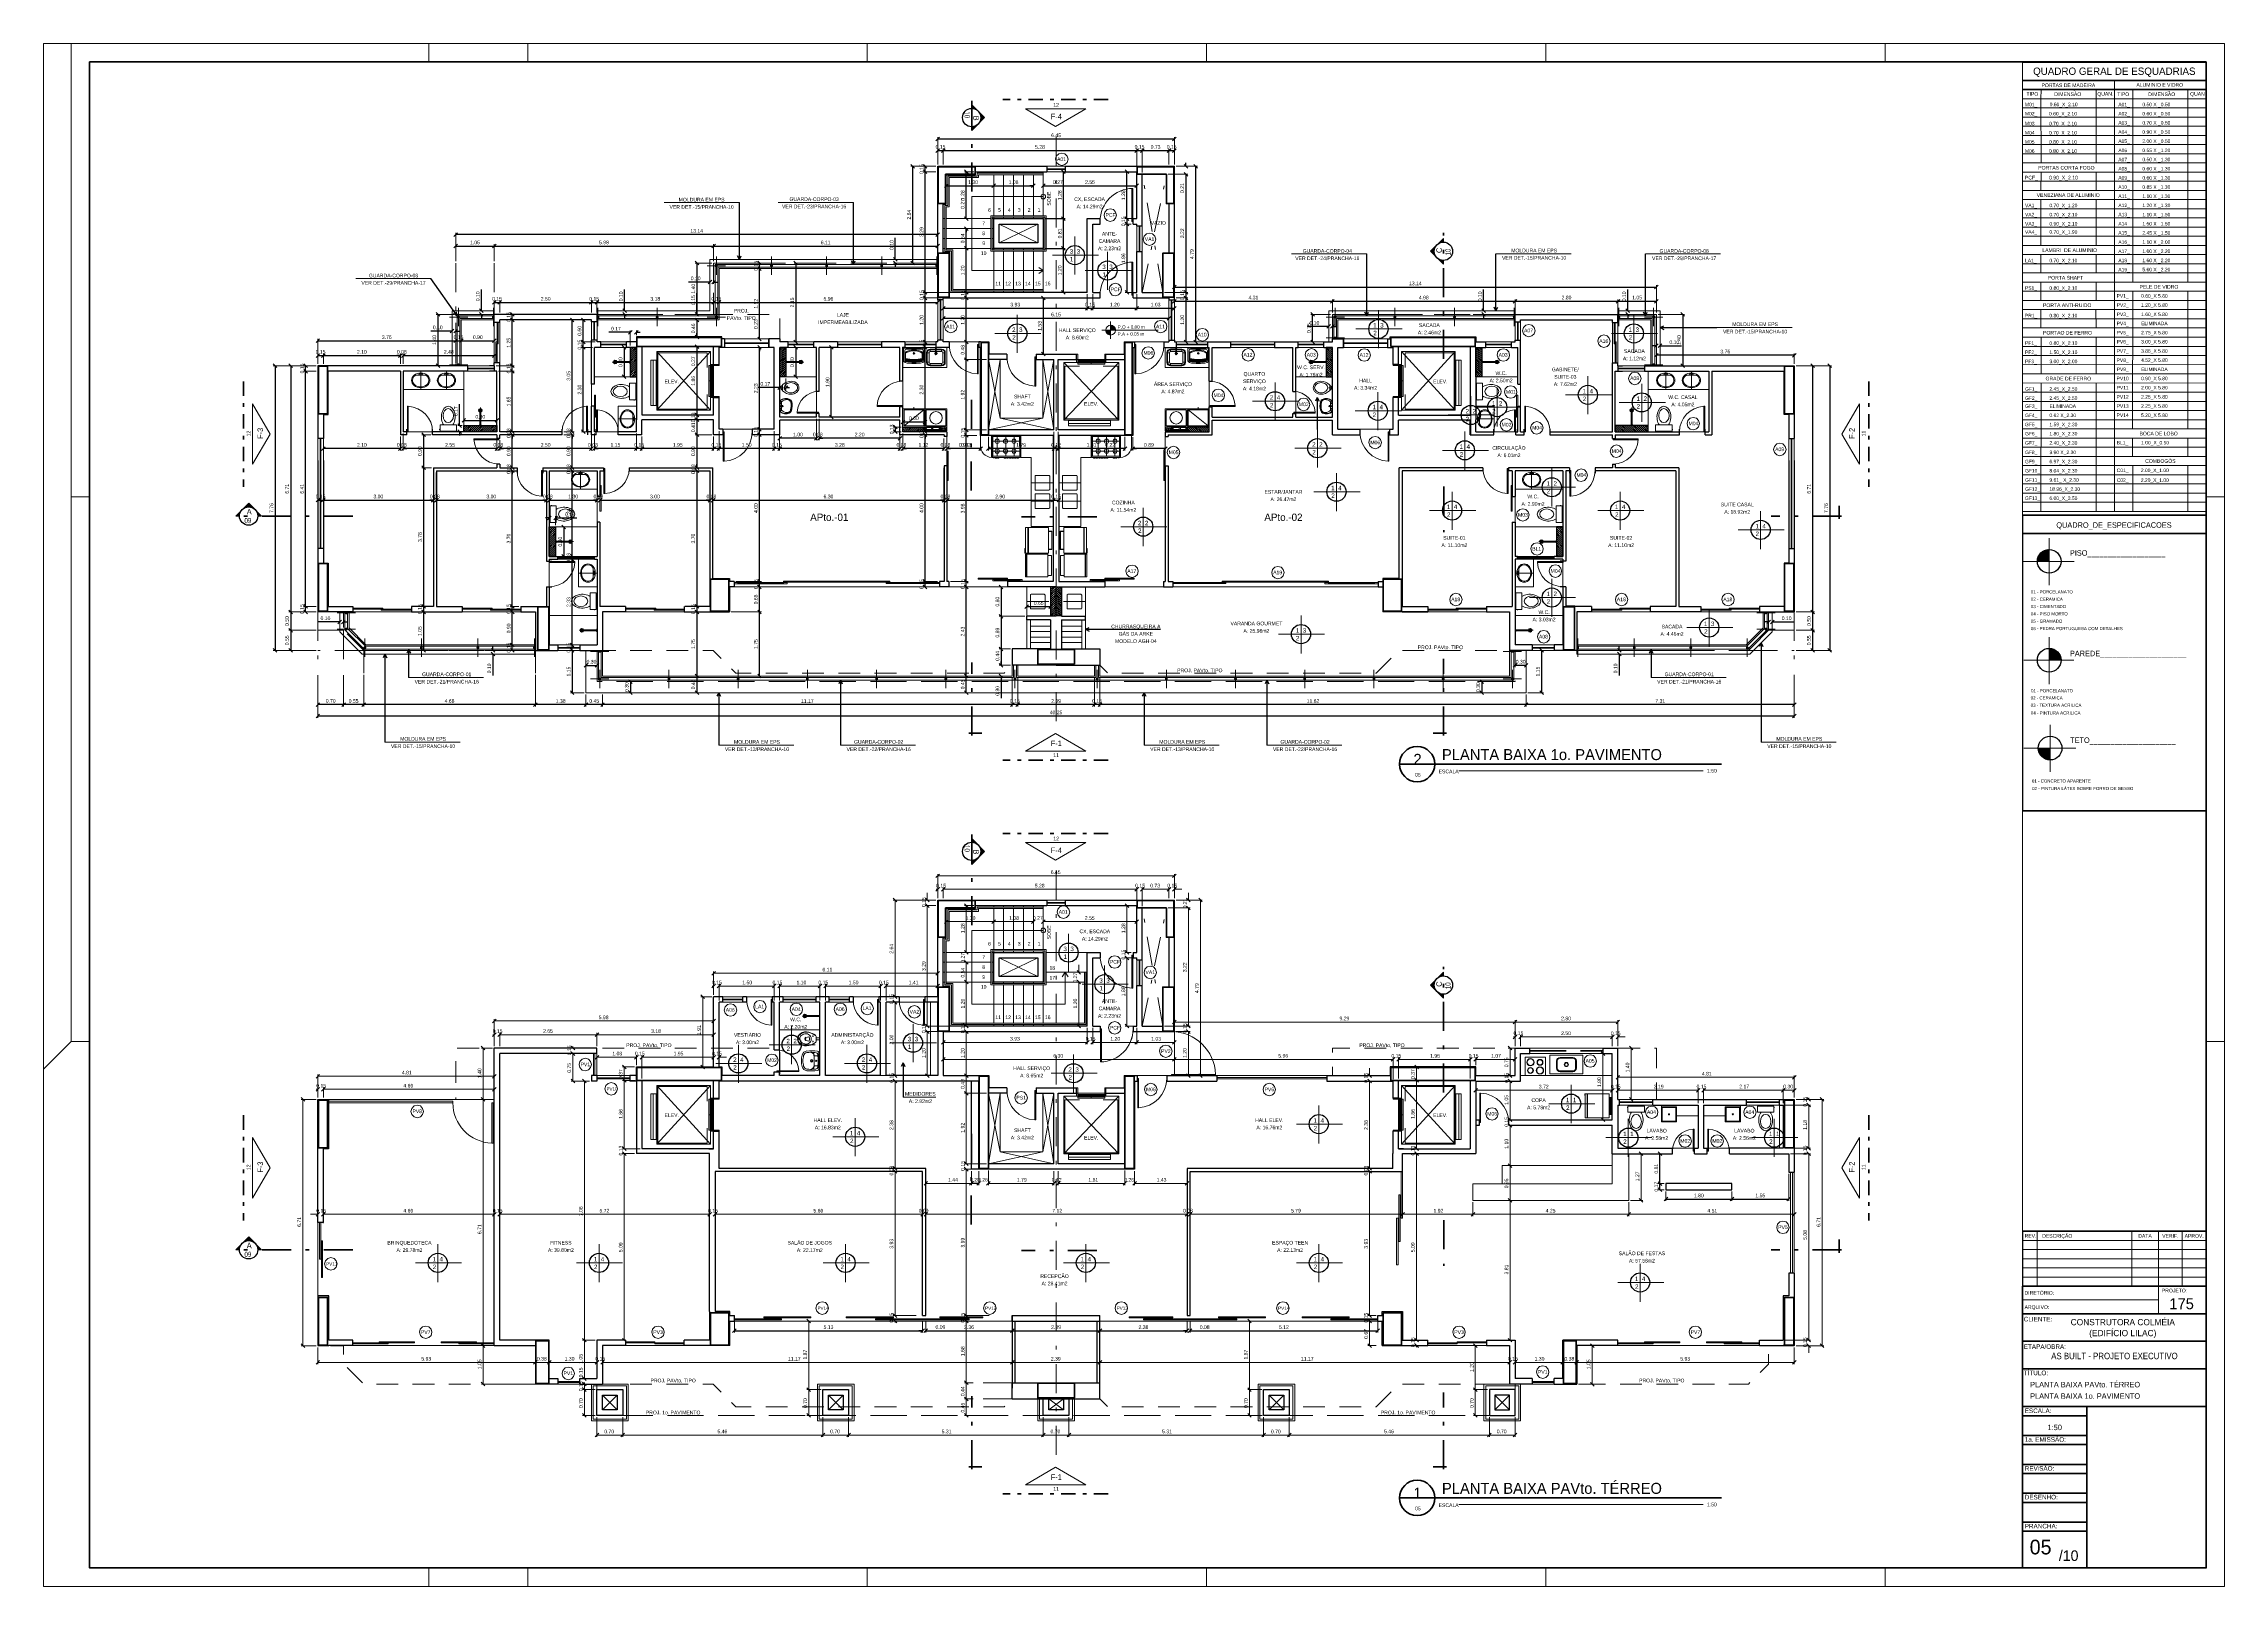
# Model space of a CAD drawing. Header units: metres. Extents: x 2.9 to 62.3, y 8 to 50.1.
import ezdxf
from ezdxf.enums import TextEntityAlignment as Align

# ---------------------------------------------------------------- set-up
doc = ezdxf.new("R2010")
doc.units = ezdxf.units.M
doc.header["$MEASUREMENT"] = 0
for name, pattern in [('DGN Style 2', [0.98853, 0.593118, -0.395412]), ('DGN Style 3', [1.383942, 0.98853, -0.395412]), ('DGN Style 4', [1.582636, 0.790824, -0.395412, 0.00098853, -0.395412])]:
    doc.linetypes.add(name, pattern=pattern)
doc.layers.get('Defpoints').update_dxf_attribs({"lineweight": 0})
for name, color, linetype, lineweight in [('00-EDIFICACOES TÉRREO', 7, 'Continuous', 0), ('24 - Textos Gerais', 7, 'Continuous', 0), ('34 - Mobiliário', 7, 'Continuous', 0), ('CORNIJAS_VAR NA PLANTA PTIPO 1', 7, 'Continuous', 0), ('Level 1', 7, 'Continuous', 0), ('Level 11-1', 7, 'Continuous', 0), ('Level 12', 7, 'Continuous', 0), ('Level 14', 7, 'Continuous', 0), ('Level 15', 7, 'Continuous', 0), ('Level 24-1', 7, 'Continuous', 0), ('Level 3', 7, 'Continuous', 0), ('Level 31', 7, 'Continuous', 0), ('Level 36', 7, 'Continuous', 0), ('Level 43', 7, 'Continuous', 0), ('Level 44', 7, 'Continuous', 0), ('Level 45', 7, 'Continuous', 0), ('Level 50', 7, 'Continuous', 0), ('Level 57', 7, 'Continuous', 0), ('Level 62', 7, 'Continuous', 0), ('Level 63', 7, 'Continuous', 0), ('Level 7', 7, 'Continuous', 0), ('Level 8', 7, 'Continuous', 0), ('PILARES ESTRUTURAL', 7, 'Continuous', 0)]:
    doc.layers.add(name, color=color, linetype=linetype, lineweight=lineweight)
doc.styles.add('Style-CIVIL', font='CIVIL.shx')
doc.styles.add('Style-INTL_ENGINEERING', font='INTL_ENGINEERING.shx')
doc.dimstyles.get("Standard").update_dxf_attribs({"dimtxt": 0.18, "dimasz": 0.18, "dimexe": 0.18, "dimexo": 0.0625, "dimgap": 0.09, "dimtad": 0, "dimtih": 1, "dimtoh": 1, "dimdec": 4, "dimzin": 1, "dimdsep": 46, "dimtxsty": 'Standard', "dimcen": 0, "dimadec": 0, "dimazin": 0, "dimtfac": 1, "dimtdec": 4, "dimtofl": 0, "dimtmove": 0, "dimatfit": 3, "dimfxl": 0, "dimtolj": 1, "dimtzin": 1, "dimarcsym": 0})

# ---------------------------------------------------------------- blocks, each defined once
blk = doc.blocks.new('P70D')
at = {"layer": 'Level 14', "color": 7, "linetype": 'Continuous', "lineweight": 13}
for p, q in [((0.035, 0.775), (0.01, 0.775)), ((0.01, 0.775), (0.01, 0.075)), ((0.035, 0.075), (0.035, 0.775)), ((0.01, 0.075), (0.035, 0.075))]:
    blk.add_line(p, q, dxfattribs=at)
blk.add_arc((0, 0.075), 0.7, 0, 87.13402, dxfattribs=at)
at = {"layer": 'Level 7', "color": 7, "linetype": 'Continuous', "lineweight": 30}
for p, q in [((0, 0), (0, 0.15)), ((0.7, 0), (0.7, 0.15))]:
    blk.add_line(p, q, dxfattribs=at)
blk = doc.blocks.new('P60D')
at = {"layer": 'Level 14', "color": 7, "linetype": 'Continuous', "lineweight": 13}
for p, q in [((0.035, 0.675), (0.01, 0.675)), ((0.01, 0.675), (0.01, 0.075)), ((0.035, 0.075), (0.035, 0.675)), ((0.01, 0.075), (0.035, 0.075))]:
    blk.add_line(p, q, dxfattribs=at)
blk.add_arc((0, 0.075), 0.6, 0, 86.65585, dxfattribs=at)
at = {"layer": 'Level 7', "color": 7, "linetype": 'Continuous', "lineweight": 30}
for p, q in [((0, 0), (0, 0.15)), ((0.6, 0), (0.6, 0.15))]:
    blk.add_line(p, q, dxfattribs=at)
blk = doc.blocks.new('P80D_3')
at = {"layer": 'Level 14', "color": 7, "linetype": 'Continuous', "lineweight": 13}
for p, q in [((0.035, 0.875), (0.01, 0.875)), ((0.01, 0.875), (0.01, 0.075)), ((0.035, 0.075), (0.035, 0.875)), ((0.01, 0.075), (0.035, 0.075))]:
    blk.add_line(p, q, dxfattribs=at)
blk.add_arc((0, 0.075), 0.8, 0, 87.49251, dxfattribs=at)
at = {"layer": 'Level 7', "color": 7, "linetype": 'Continuous', "lineweight": 30}
for p, q in [((0, 0), (0, 0.15)), ((0.8, 0), (0.8, 0.15))]:
    blk.add_line(p, q, dxfattribs=at)
blk = doc.blocks.new('PCF')
at = {"layer": 'Level 14', "color": 7, "linetype": 'Continuous', "lineweight": 13}
for p, q in [((32.565, 25.224), (32.565, 26.124)), ((32.565, 26.124), (32.59, 26.124)), ((32.59, 26.124), (32.59, 25.224)), ((32.59, 25.224), (32.565, 25.224))]:
    blk.add_line(p, q, dxfattribs=at)
blk.add_arc((32.6, 25.224), 0.9, 90.63791, 180, dxfattribs=at)
at = {"layer": 'Level 7', "color": 7, "linetype": 'Continuous', "lineweight": 30}
for p, q in [((31.7, 25.149), (31.7, 25.299)), ((32.6, 25.149), (32.6, 25.299))]:
    blk.add_line(p, q, dxfattribs=at)
blk = doc.blocks.new('*U20')
at = {"layer": 'Level 14', "color": 7, "linetype": 'Continuous', "lineweight": 13}
for p, q in [((-0.39, 0.361), (-0.365, 0.361)), ((-0.39, -0.439), (-0.39, 0.361)), ((-0.365, 0.361), (-0.365, -0.439)), ((-0.365, -0.439), (-0.39, -0.439))]:
    blk.add_line(p, q, dxfattribs=at)
at = {"layer": 'Level 14', "color": 7, "linetype": 'Continuous', "lineweight": 13, "extrusion": (0, 0, -1)}
blk.add_arc((0.4, 0.361), 0.8, 179.99984, 267.49235, dxfattribs=at)
at = {"layer": 'Level 7', "color": 7, "linetype": 'Continuous', "lineweight": 30}
for p, q in [((-0.4, 0.439), (-0.4, 0.289)), ((0.4, 0.436), (0.4, 0.286))]:
    blk.add_line(p, q, dxfattribs=at)
blk = doc.blocks.new('*U21')
at = {"layer": '24 - Textos Gerais', "color": 172, "linetype": 'Continuous', "lineweight": 0}
for p, q in [((-0.244, 0.035), (-0.244, -0.035)), ((-0.244, 0.035), (-0.239, 0.035)), ((-0.239, 0.035), (-0.239, -0.035)), ((-0.229, 0.025), (-0.239, 0.035)), ((-0.229, -0.025), (-0.229, 0.025)), ((0.168, 0.012), (-0.229, 0.012)), ((-0.244, -0.035), (-0.239, -0.035)), ((-0.239, -0.035), (-0.229, -0.025)), ((0.168, -0.013), (-0.229, -0.013))]:
    blk.add_line(p, q, dxfattribs=at)
at = {"layer": '24 - Textos Gerais', "color": 172, "linetype": 'DGN Style 4', "lineweight": 13}
blk.add_line((0.244, 0), (-0.244, 0), dxfattribs=at)
at = {"layer": '24 - Textos Gerais', "color": 172, "linetype": 'Continuous', "lineweight": 0, "extrusion": (0, 0, -1)}
for centre in [(-0.088, 0), (-0.168, 0)]:
    blk.add_arc(centre, 0.0125, 90, 270, dxfattribs=at)
at = {"layer": '24 - Textos Gerais', "color": 172, "linetype": 'Continuous', "lineweight": 0}
for radius, start, end in [(0.05, 194.47751, 165.52249), (0.04, 198.20996, 161.79004)]:
    blk.add_arc((0.168, 0), radius, start, end, dxfattribs=at)
blk.add_point((0.168, 0.011), dxfattribs=at)
blk = doc.blocks.new('*D24')
at = {"layer": 'Defpoints'}
for p in [(41.864, 18.539), (46.114, 18.539), (41.864, 18.16), (43.989, 18.16)]:
    blk.add_point(p, dxfattribs=at)
at = {"layer": 'Level 43', "color": 2, "linetype": 'Continuous', "lineweight": 0}
for p, q in [((41.864, 18.49), (41.864, 18.11)), ((46.114, 18.49), (46.114, 18.11)), ((41.815, 18.11), (41.914, 18.21)), ((46.114, 18.16), (41.864, 18.16)), ((46.164, 18.21), (46.065, 18.11))]:
    blk.add_line(p, q, dxfattribs=at)
at = {"layer": 'Level 43', "color": 2, "linetype": 'Continuous', "lineweight": 0, "style": 'Style-INTL_ENGINEERING'}
blk.add_text('4.25', height=0.0995, dxfattribs=at).set_placement((43.847, 18.259), align=Align.MIDDLE_LEFT)
blk = doc.blocks.new('_Oblique')
at = {"color": 0, "linetype": 'ByBlock', "lineweight": -2}
blk.add_line((0.5, 0.5), (-0.5, -0.5), dxfattribs=at)
blk = doc.blocks.new('*D25')
at = {"layer": 'Defpoints'}
for p in [(39.944, 18.487), (41.864, 18.539), (39.944, 18.16), (40.904, 18.16)]:
    blk.add_point(p, dxfattribs=at)
at = {"layer": 'Level 43', "color": 2, "linetype": 'Continuous', "lineweight": 0}
for p, q in [((39.944, 18.437), (39.944, 18.11)), ((41.864, 18.49), (41.864, 18.11)), ((39.894, 18.11), (39.994, 18.21)), ((41.864, 18.16), (39.944, 18.16)), ((41.914, 18.21), (41.815, 18.11))]:
    blk.add_line(p, q, dxfattribs=at)
at = {"layer": 'Level 43', "color": 2, "linetype": 'Continuous', "lineweight": 0, "style": 'Style-INTL_ENGINEERING'}
blk.add_text('1.92', height=0.0995, dxfattribs=at).set_placement((40.79, 18.259), align=Align.MIDDLE_LEFT)
blk = doc.blocks.new('*D26')
at = {"layer": 'Defpoints'}
for p in [(34.151, 18.487), (39.944, 18.487), (34.151, 18.16), (37.048, 18.16)]:
    blk.add_point(p, dxfattribs=at)
at = {"layer": 'Level 43', "color": 2, "linetype": 'Continuous', "lineweight": 0}
for p, q in [((34.151, 18.437), (34.151, 18.11)), ((39.944, 18.437), (39.944, 18.11)), ((34.101, 18.11), (34.201, 18.21)), ((39.944, 18.16), (34.151, 18.16)), ((39.994, 18.21), (39.894, 18.11))]:
    blk.add_line(p, q, dxfattribs=at)
at = {"layer": 'Level 43', "color": 2, "linetype": 'Continuous', "lineweight": 0, "style": 'Style-INTL_ENGINEERING'}
blk.add_text('5.79', height=0.0995, dxfattribs=at).set_placement((36.905, 18.259), align=Align.MIDDLE_LEFT)
blk = doc.blocks.new('*D27')
at = {"layer": 'Defpoints'}
for p in [(34.071, 18.567), (34.151, 18.487), (34.071, 18.16), (34.111, 18.16)]:
    blk.add_point(p, dxfattribs=at)
at = {"layer": 'Level 43', "color": 2, "linetype": 'Continuous', "lineweight": 0}
for p, q in [((34.071, 18.517), (34.071, 18.11)), ((34.151, 18.437), (34.151, 18.11)), ((33.871, 18.16), (34.071, 18.16)), ((34.121, 18.21), (34.021, 18.11)), ((34.101, 18.11), (34.201, 18.21)), ((34.261, 18.16), (34.151, 18.16))]:
    blk.add_line(p, q, dxfattribs=at)
at = {"layer": 'Level 43', "color": 2, "linetype": 'Continuous', "lineweight": 0, "style": 'Style-INTL_ENGINEERING'}
blk.add_text('0.08', height=0.0995, dxfattribs=at).set_placement((33.961, 18.259), align=Align.MIDDLE_LEFT)
blk = doc.blocks.new('*D28')
at = {"layer": 'Defpoints'}
for p in [(26.949, 18.566), (34.071, 18.567), (26.949, 18.16), (30.51, 18.16)]:
    blk.add_point(p, dxfattribs=at)
at = {"layer": 'Level 43', "color": 2, "linetype": 'Continuous', "lineweight": 0}
for p, q in [((26.949, 18.516), (26.949, 18.11)), ((34.071, 18.517), (34.071, 18.11)), ((26.9, 18.11), (26.999, 18.21)), ((34.071, 18.16), (26.949, 18.16)), ((34.121, 18.21), (34.021, 18.11))]:
    blk.add_line(p, q, dxfattribs=at)
at = {"layer": 'Level 43', "color": 2, "linetype": 'Continuous', "lineweight": 0, "style": 'Style-INTL_ENGINEERING'}
blk.add_text('7.12', height=0.0995, dxfattribs=at).set_placement((30.397, 18.259), align=Align.MIDDLE_LEFT)
blk = doc.blocks.new('*D29')
at = {"layer": 'Defpoints'}
for p in [(26.859, 18.486), (26.949, 18.566), (26.859, 18.16), (26.904, 18.16)]:
    blk.add_point(p, dxfattribs=at)
at = {"layer": 'Level 43', "color": 2, "linetype": 'Continuous', "lineweight": 0}
for p, q in [((26.859, 18.436), (26.859, 18.11)), ((26.949, 18.516), (26.949, 18.11)), ((26.66, 18.16), (26.859, 18.16)), ((26.909, 18.21), (26.81, 18.11)), ((26.9, 18.11), (26.999, 18.21)), ((27.055, 18.16), (26.949, 18.16))]:
    blk.add_line(p, q, dxfattribs=at)
at = {"layer": 'Level 43', "color": 2, "linetype": 'Continuous', "lineweight": 0, "style": 'Style-INTL_ENGINEERING'}
blk.add_text('0.09', height=0.0995, dxfattribs=at).set_placement((26.754, 18.259), align=Align.MIDDLE_LEFT)
blk = doc.blocks.new('*D30')
at = {"layer": 'Defpoints'}
for p in [(21.204, 18.486), (26.859, 18.486), (21.204, 18.16), (24.032, 18.16)]:
    blk.add_point(p, dxfattribs=at)
at = {"layer": 'Level 43', "color": 2, "linetype": 'Continuous', "lineweight": 0}
for p, q in [((21.204, 18.436), (21.204, 18.11)), ((26.859, 18.436), (26.859, 18.11)), ((21.155, 18.11), (21.254, 18.21)), ((26.859, 18.16), (21.204, 18.16)), ((26.909, 18.21), (26.81, 18.11))]:
    blk.add_line(p, q, dxfattribs=at)
at = {"layer": 'Level 43', "color": 2, "linetype": 'Continuous', "lineweight": 0, "style": 'Style-INTL_ENGINEERING'}
blk.add_text('5.66', height=0.0995, dxfattribs=at).set_placement((23.885, 18.259), align=Align.MIDDLE_LEFT)
blk = doc.blocks.new('*D31')
at = {"layer": 'Defpoints'}
for p in [(21.054, 18.973), (21.204, 18.486), (21.054, 18.16), (21.129, 18.16)]:
    blk.add_point(p, dxfattribs=at)
at = {"layer": 'Level 43', "color": 2, "linetype": 'Continuous', "lineweight": 0}
for p, q in [((21.054, 18.923), (21.054, 18.11)), ((21.204, 18.436), (21.204, 18.11)), ((20.855, 18.16), (21.054, 18.16)), ((21.104, 18.21), (21.005, 18.11)), ((21.155, 18.11), (21.254, 18.21)), ((21.247, 18.16), (21.204, 18.16))]:
    blk.add_line(p, q, dxfattribs=at)
at = {"layer": 'Level 43', "color": 2, "linetype": 'Continuous', "lineweight": 0, "style": 'Style-INTL_ENGINEERING'}
blk.add_text('0.15', height=0.0995, dxfattribs=at).set_placement((21.012, 18.259), align=Align.MIDDLE_LEFT)
blk = doc.blocks.new('*D32')
at = {"layer": 'Defpoints'}
for p in [(21.054, 18.973), (15.334, 18.16), (18.194, 18.16), (15.334, 17.791)]:
    blk.add_point(p, dxfattribs=at)
at = {"layer": 'Level 43', "color": 2, "linetype": 'Continuous', "lineweight": 0}
for p, q in [((21.054, 18.923), (21.054, 18.11)), ((15.285, 18.11), (15.384, 18.21)), ((15.334, 17.841), (15.334, 18.209)), ((21.054, 18.16), (15.334, 18.16)), ((21.104, 18.21), (21.005, 18.11))]:
    blk.add_line(p, q, dxfattribs=at)
at = {"layer": 'Level 43', "color": 2, "linetype": 'Continuous', "lineweight": 0, "style": 'Style-INTL_ENGINEERING'}
blk.add_text('5.72', height=0.0995, dxfattribs=at).set_placement((18.053, 18.259), align=Align.MIDDLE_LEFT)
blk = doc.blocks.new('*D33')
at = {"layer": 'Defpoints'}
for p in [(15.184, 18.16), (15.259, 18.16), (15.184, 17.791), (15.334, 17.791)]:
    blk.add_point(p, dxfattribs=at)
at = {"layer": 'Level 43', "color": 2, "linetype": 'Continuous', "lineweight": 0}
for p, q in [((14.985, 18.16), (15.184, 18.16)), ((15.234, 18.21), (15.135, 18.11)), ((15.184, 17.841), (15.184, 18.209)), ((15.285, 18.11), (15.384, 18.21)), ((15.334, 17.841), (15.334, 18.209)), ((15.377, 18.16), (15.334, 18.16))]:
    blk.add_line(p, q, dxfattribs=at)
at = {"layer": 'Level 43', "color": 2, "linetype": 'Continuous', "lineweight": 0, "style": 'Style-INTL_ENGINEERING'}
blk.add_text('0.15', height=0.0995, dxfattribs=at).set_placement((15.141, 18.259), align=Align.MIDDLE_LEFT)
blk = doc.blocks.new('*D34')
at = {"layer": 'Defpoints'}
for p in [(10.524, 18.16), (10.524, 17.872), (12.854, 18.16), (15.184, 17.791)]:
    blk.add_point(p, dxfattribs=at)
at = {"layer": 'Level 43', "color": 2, "linetype": 'Continuous', "lineweight": 0}
for p, q in [((10.475, 18.11), (10.574, 18.21)), ((10.524, 17.921), (10.524, 18.209)), ((15.184, 18.16), (10.524, 18.16)), ((15.234, 18.21), (15.135, 18.11)), ((15.184, 17.841), (15.184, 18.209))]:
    blk.add_line(p, q, dxfattribs=at)
at = {"layer": 'Level 43', "color": 2, "linetype": 'Continuous', "lineweight": 0, "style": 'Style-INTL_ENGINEERING'}
blk.add_text('4.66', height=0.0995, dxfattribs=at).set_placement((12.707, 18.259), align=Align.MIDDLE_LEFT)
blk = doc.blocks.new('*D35')
at = {"layer": 'Defpoints'}
for p in [(10.375, 18.16), (10.449, 18.16), (10.524, 17.872), (10.375, 17.091)]:
    blk.add_point(p, dxfattribs=at)
at = {"layer": 'Level 43', "color": 2, "linetype": 'Continuous', "lineweight": 0}
for p, q in [((10.175, 18.16), (10.375, 18.16)), ((10.424, 18.21), (10.325, 18.11)), ((10.375, 17.14), (10.375, 18.209)), ((10.475, 18.11), (10.574, 18.21)), ((10.524, 17.921), (10.524, 18.209)), ((10.567, 18.16), (10.524, 18.16))]:
    blk.add_line(p, q, dxfattribs=at)
at = {"layer": 'Level 43', "color": 2, "linetype": 'Continuous', "lineweight": 0, "style": 'Style-INTL_ENGINEERING'}
blk.add_text('0.15', height=0.0995, dxfattribs=at).set_placement((10.332, 18.259), align=Align.MIDDLE_LEFT)
blk = doc.blocks.new('*D23')
at = {"layer": 'Defpoints'}
for p in [(46.114, 18.539), (50.624, 18.466), (46.114, 18.16), (48.369, 18.16)]:
    blk.add_point(p, dxfattribs=at)
at = {"layer": 'Level 43', "color": 2, "linetype": 'Continuous', "lineweight": 0}
for p, q in [((46.114, 18.49), (46.114, 18.11)), ((46.065, 18.11), (46.164, 18.21)), ((50.624, 18.16), (46.114, 18.16)), ((50.674, 18.21), (50.575, 18.11)), ((50.624, 18.416), (50.624, 18.11))]:
    blk.add_line(p, q, dxfattribs=at)
at = {"layer": 'Level 43', "color": 2, "linetype": 'Continuous', "lineweight": 0, "style": 'Style-INTL_ENGINEERING'}
blk.add_text('4.51', height=0.0995, dxfattribs=at).set_placement((48.256, 18.259), align=Align.MIDDLE_LEFT)
blk = doc.blocks.new('*D36')
at = {"layer": 'Defpoints'}
for p in [(48.219, 21.894), (50.625, 21.894), (45.814, 21.289), (50.625, 21.289)]:
    blk.add_point(p, dxfattribs=at)
at = {"layer": 'Level 43', "color": 2, "linetype": 'Continuous', "lineweight": 0}
for p, q in [((45.765, 21.844), (45.864, 21.943)), ((45.814, 21.339), (45.814, 21.943)), ((45.814, 21.894), (50.625, 21.894)), ((50.674, 21.943), (50.575, 21.844)), ((50.625, 21.339), (50.625, 21.943))]:
    blk.add_line(p, q, dxfattribs=at)
at = {"layer": 'Level 43', "color": 2, "linetype": 'Continuous', "lineweight": 0, "style": 'Style-INTL_ENGINEERING'}
blk.add_text('4.81', height=0.0995, dxfattribs=at).set_placement((48.106, 21.993), align=Align.MIDDLE_LEFT)
blk = doc.blocks.new('*D38')
at = {"layer": 'Defpoints'}
for p in [(50.323, 21.139), (51.017, 20.549), (50.323, 19.958), (51.017, 19.958)]:
    blk.add_point(p, dxfattribs=at)
at = {"layer": 'Level 43', "color": 2, "linetype": 'Continuous', "lineweight": 0}
for p, q in [((50.372, 21.139), (51.066, 21.139)), ((50.967, 21.189), (51.066, 21.089)), ((51.017, 21.139), (51.017, 19.958)), ((50.372, 19.958), (51.066, 19.958)), ((51.066, 19.908), (50.967, 20.008))]:
    blk.add_line(p, q, dxfattribs=at)
at = {"layer": 'Level 43', "color": 2, "linetype": 'Continuous', "lineweight": 0, "style": 'Style-INTL_ENGINEERING'}
blk.add_text('1.18', height=0.0995, rotation=90, dxfattribs=at).set_placement((50.917, 20.463), align=Align.MIDDLE_LEFT)
blk = doc.blocks.new('*D39')
at = {"layer": 'Defpoints'}
for p in [(50.323, 19.958), (50.474, 19.809), (51.017, 19.884), (51.017, 19.809)]:
    blk.add_point(p, dxfattribs=at)
at = {"layer": 'Level 43', "color": 2, "linetype": 'Continuous', "lineweight": 0}
for p, q in [((50.372, 19.958), (51.066, 19.958)), ((50.524, 19.809), (51.066, 19.809)), ((51.066, 19.908), (50.967, 20.008)), ((50.967, 19.859), (51.066, 19.759)), ((51.017, 20.002), (51.017, 19.958)), ((51.017, 19.61), (51.017, 19.809))]:
    blk.add_line(p, q, dxfattribs=at)
at = {"layer": 'Level 43', "color": 2, "linetype": 'Continuous', "lineweight": 0, "style": 'Style-INTL_ENGINEERING'}
blk.add_text('0.15', height=0.0995, rotation=90, dxfattribs=at).set_placement((50.917, 19.766), align=Align.MIDDLE_LEFT)
blk = doc.blocks.new('*D40')
at = {"layer": 'Defpoints'}
for p in [(50.474, 19.809), (51.017, 17.61), (50.323, 14.73), (51.017, 14.73)]:
    blk.add_point(p, dxfattribs=at)
at = {"layer": 'Level 43', "color": 2, "linetype": 'Continuous', "lineweight": 0}
for p, q in [((50.524, 19.809), (51.066, 19.809)), ((50.967, 19.859), (51.066, 19.759)), ((51.017, 19.809), (51.017, 14.73)), ((50.372, 14.73), (51.066, 14.73)), ((51.066, 14.68), (50.967, 14.78))]:
    blk.add_line(p, q, dxfattribs=at)
at = {"layer": 'Level 43', "color": 2, "linetype": 'Continuous', "lineweight": 0, "style": 'Style-INTL_ENGINEERING'}
blk.add_text('5.08', height=0.0995, rotation=90, dxfattribs=at).set_placement((50.917, 17.464), align=Align.MIDDLE_LEFT)
blk = doc.blocks.new('*D41')
at = {"layer": 'Defpoints'}
for p in [(50.323, 14.73), (50.625, 14.579), (51.017, 14.654), (51.017, 14.579)]:
    blk.add_point(p, dxfattribs=at)
at = {"layer": 'Level 43', "color": 2, "linetype": 'Continuous', "lineweight": 0}
for p, q in [((50.372, 14.73), (51.066, 14.73)), ((50.674, 14.579), (51.066, 14.579)), ((51.066, 14.68), (50.967, 14.78)), ((50.967, 14.629), (51.066, 14.529)), ((51.017, 14.772), (51.017, 14.73)), ((51.017, 14.38), (51.017, 14.579))]:
    blk.add_line(p, q, dxfattribs=at)
at = {"layer": 'Level 43', "color": 2, "linetype": 'Continuous', "lineweight": 0, "style": 'Style-INTL_ENGINEERING'}
blk.add_text('0.15', height=0.0995, rotation=90, dxfattribs=at).set_placement((50.917, 14.537), align=Align.MIDDLE_LEFT)
blk = doc.blocks.new('*D37')
at = {"layer": 'Defpoints'}
for p in [(50.323, 21.139), (50.625, 21.289), (51.017, 21.214), (51.017, 21.139)]:
    blk.add_point(p, dxfattribs=at)
at = {"layer": 'Level 43', "color": 2, "linetype": 'Continuous', "lineweight": 0}
for p, q in [((50.372, 21.139), (51.066, 21.139)), ((50.674, 21.289), (51.066, 21.289)), ((51.066, 21.239), (50.967, 21.339)), ((50.967, 21.189), (51.066, 21.089)), ((51.017, 21.332), (51.017, 21.289)), ((51.017, 20.94), (51.017, 21.139))]:
    blk.add_line(p, q, dxfattribs=at)
at = {"layer": 'Level 43', "color": 2, "linetype": 'Continuous', "lineweight": 0, "style": 'Style-INTL_ENGINEERING'}
blk.add_text('0.15', height=0.0995, rotation=90, dxfattribs=at).set_placement((50.917, 21.096), align=Align.MIDDLE_LEFT)
blk = doc.blocks.new('*D42')
at = {"layer": 'Defpoints'}
for p in [(50.625, 21.289), (51.383, 17.934), (50.625, 14.579), (51.383, 14.579)]:
    blk.add_point(p, dxfattribs=at)
at = {"layer": 'Level 43', "color": 2, "linetype": 'Continuous', "lineweight": 0}
for p, q in [((50.674, 21.289), (51.432, 21.289)), ((51.333, 21.339), (51.432, 21.239)), ((51.383, 21.289), (51.383, 14.579)), ((50.674, 14.579), (51.432, 14.579)), ((51.432, 14.529), (51.333, 14.629))]:
    blk.add_line(p, q, dxfattribs=at)
at = {"layer": 'Level 43', "color": 2, "linetype": 'Continuous', "lineweight": 0, "style": 'Style-INTL_ENGINEERING'}
blk.add_text('6.71', height=0.0995, rotation=90, dxfattribs=at).set_placement((51.283, 17.818), align=Align.MIDDLE_LEFT)
blk = doc.blocks.new('*D44')
at = {"layer": 'Defpoints'}
for p in [(45.664, 21.639), (45.739, 21.542), (45.814, 21.542), (45.814, 21.289)]:
    blk.add_point(p, dxfattribs=at)
at = {"layer": 'Level 43', "color": 2, "linetype": 'Continuous', "lineweight": 0}
for p, q in [((45.714, 21.592), (45.615, 21.492)), ((45.621, 21.542), (45.664, 21.542)), ((45.664, 21.59), (45.664, 21.492)), ((45.765, 21.492), (45.864, 21.592)), ((45.814, 21.339), (45.814, 21.591)), ((46.014, 21.542), (45.814, 21.542))]:
    blk.add_line(p, q, dxfattribs=at)
at = {"layer": 'Level 43', "color": 2, "linetype": 'Continuous', "lineweight": 0, "style": 'Style-INTL_ENGINEERING'}
blk.add_text('0.15', height=0.0995, dxfattribs=at).set_placement((45.621, 21.641), align=Align.MIDDLE_LEFT)
blk = doc.blocks.new('*D45')
at = {"layer": 'Defpoints'}
for p in [(46.909, 21.542), (48.004, 21.542), (45.814, 21.289), (48.004, 21.139)]:
    blk.add_point(p, dxfattribs=at)
at = {"layer": 'Level 43', "color": 2, "linetype": 'Continuous', "lineweight": 0}
for p, q in [((45.765, 21.492), (45.864, 21.592)), ((45.814, 21.339), (45.814, 21.591)), ((45.814, 21.542), (48.004, 21.542)), ((48.054, 21.592), (47.955, 21.492)), ((48.004, 21.189), (48.004, 21.591))]:
    blk.add_line(p, q, dxfattribs=at)
at = {"layer": 'Level 43', "color": 2, "linetype": 'Continuous', "lineweight": 0, "style": 'Style-INTL_ENGINEERING'}
blk.add_text('2.19', height=0.0995, dxfattribs=at).set_placement((46.795, 21.641), align=Align.MIDDLE_LEFT)
blk = doc.blocks.new('*D46')
at = {"layer": 'Defpoints'}
for p in [(48.079, 21.542), (48.154, 21.542), (48.004, 21.139), (48.154, 21.139)]:
    blk.add_point(p, dxfattribs=at)
at = {"layer": 'Level 43', "color": 2, "linetype": 'Continuous', "lineweight": 0}
for p, q in [((48.054, 21.592), (47.955, 21.492)), ((47.961, 21.542), (48.004, 21.542)), ((48.004, 21.189), (48.004, 21.591)), ((48.105, 21.492), (48.204, 21.592)), ((48.154, 21.189), (48.154, 21.591)), ((48.354, 21.542), (48.154, 21.542))]:
    blk.add_line(p, q, dxfattribs=at)
at = {"layer": 'Level 43', "color": 2, "linetype": 'Continuous', "lineweight": 0, "style": 'Style-INTL_ENGINEERING'}
blk.add_text('0.15', height=0.0995, dxfattribs=at).set_placement((47.961, 21.641), align=Align.MIDDLE_LEFT)
blk = doc.blocks.new('*D47')
at = {"layer": 'Defpoints'}
for p in [(49.238, 21.542), (50.323, 21.542), (48.154, 21.139), (50.323, 21.139)]:
    blk.add_point(p, dxfattribs=at)
at = {"layer": 'Level 43', "color": 2, "linetype": 'Continuous', "lineweight": 0}
for p, q in [((48.105, 21.492), (48.204, 21.592)), ((48.154, 21.189), (48.154, 21.591)), ((48.154, 21.542), (50.323, 21.542)), ((50.372, 21.592), (50.273, 21.492)), ((50.323, 21.189), (50.323, 21.591))]:
    blk.add_line(p, q, dxfattribs=at)
at = {"layer": 'Level 43', "color": 2, "linetype": 'Continuous', "lineweight": 0, "style": 'Style-INTL_ENGINEERING'}
blk.add_text('2.17', height=0.0995, dxfattribs=at).set_placement((49.125, 21.641), align=Align.MIDDLE_LEFT)
blk = doc.blocks.new('*D48')
at = {"layer": 'Defpoints'}
for p in [(50.474, 21.542), (50.625, 21.542), (50.323, 21.139), (50.625, 21.289)]:
    blk.add_point(p, dxfattribs=at)
at = {"layer": 'Level 43', "color": 2, "linetype": 'Continuous', "lineweight": 0}
for p, q in [((50.273, 21.492), (50.372, 21.592)), ((50.323, 21.189), (50.323, 21.591)), ((50.323, 21.542), (50.625, 21.542)), ((50.674, 21.592), (50.575, 21.492)), ((50.625, 21.339), (50.625, 21.591))]:
    blk.add_line(p, q, dxfattribs=at)
at = {"layer": 'Level 43', "color": 2, "linetype": 'Continuous', "lineweight": 0, "style": 'Style-INTL_ENGINEERING'}
blk.add_text('0.30', height=0.0995, dxfattribs=at).set_placement((50.323, 21.641), align=Align.MIDDLE_LEFT)
blk = doc.blocks.new('*D43')
at = {"layer": 'Defpoints'}
for p in [(41.939, 21.789), (43.802, 21.542), (45.664, 21.639), (45.664, 21.542)]:
    blk.add_point(p, dxfattribs=at)
at = {"layer": 'Level 43', "color": 2, "linetype": 'Continuous', "lineweight": 0}
for p, q in [((41.89, 21.492), (41.989, 21.592)), ((41.939, 21.74), (41.939, 21.492)), ((41.939, 21.542), (45.664, 21.542)), ((45.714, 21.592), (45.615, 21.492)), ((45.664, 21.59), (45.664, 21.492))]:
    blk.add_line(p, q, dxfattribs=at)
at = {"layer": 'Level 43', "color": 2, "linetype": 'Continuous', "lineweight": 0, "style": 'Style-INTL_ENGINEERING'}
blk.add_text('3.72', height=0.0995, dxfattribs=at).set_placement((43.66, 21.641), align=Align.MIDDLE_LEFT)
blk = doc.blocks.new('*D50')
at = {"layer": 'Defpoints'}
for p in [(16.305, 14.055), (16.495, 14.124), (16.685, 14.205), (16.685, 14.124)]:
    blk.add_point(p, dxfattribs=at)
at = {"layer": 'Level 43', "color": 2, "linetype": 'Continuous', "lineweight": 0}
for p, q in [((16.255, 14.074), (16.354, 14.174)), ((16.305, 14.104), (16.305, 14.173)), ((16.305, 14.124), (16.685, 14.124)), ((16.734, 14.174), (16.635, 14.074)), ((16.685, 14.155), (16.685, 14.074))]:
    blk.add_line(p, q, dxfattribs=at)
at = {"layer": 'Level 43', "color": 2, "linetype": 'Continuous', "lineweight": 0, "style": 'Style-INTL_ENGINEERING'}
blk.add_text('0.38', height=0.0995, dxfattribs=at).set_placement((16.348, 14.223), align=Align.MIDDLE_LEFT)
blk = doc.blocks.new('*D51')
at = {"layer": 'Defpoints'}
for p in [(16.685, 14.205), (17.222, 14.124), (17.984, 14.205), (17.984, 14.124)]:
    blk.add_point(p, dxfattribs=at)
at = {"layer": 'Level 43', "color": 2, "linetype": 'Continuous', "lineweight": 0}
for p, q in [((16.635, 14.074), (16.734, 14.174)), ((16.685, 14.155), (16.685, 14.074)), ((16.685, 14.124), (17.984, 14.124)), ((18.034, 14.174), (17.935, 14.074)), ((17.984, 14.155), (17.984, 14.074))]:
    blk.add_line(p, q, dxfattribs=at)
at = {"layer": 'Level 43', "color": 2, "linetype": 'Continuous', "lineweight": 0, "style": 'Style-INTL_ENGINEERING'}
blk.add_text('1.30', height=0.0995, dxfattribs=at).set_placement((17.104, 14.223), align=Align.MIDDLE_LEFT)
blk = doc.blocks.new('*D52')
at = {"layer": 'Defpoints'}
for p in [(17.984, 14.205), (18.059, 14.124), (18.134, 14.124), (18.134, 14.055)]:
    blk.add_point(p, dxfattribs=at)
at = {"layer": 'Level 43', "color": 2, "linetype": 'Continuous', "lineweight": 0}
for p, q in [((18.034, 14.174), (17.935, 14.074)), ((17.941, 14.124), (17.984, 14.124)), ((17.984, 14.155), (17.984, 14.074)), ((18.085, 14.074), (18.184, 14.174)), ((18.134, 14.104), (18.134, 14.173)), ((18.334, 14.124), (18.134, 14.124))]:
    blk.add_line(p, q, dxfattribs=at)
at = {"layer": 'Level 43', "color": 2, "linetype": 'Continuous', "lineweight": 0, "style": 'Style-INTL_ENGINEERING'}
blk.add_text('0.15', height=0.0995, dxfattribs=at).set_placement((17.941, 14.223), align=Align.MIDDLE_LEFT)
blk = doc.blocks.new('*D53')
at = {"layer": 'Defpoints'}
for p in [(18.134, 14.055), (23.295, 14.124), (29.305, 14.124), (29.305, 13.569)]:
    blk.add_point(p, dxfattribs=at)
at = {"layer": 'Level 43', "color": 2, "linetype": 'Continuous', "lineweight": 0}
for p, q in [((18.085, 14.074), (18.184, 14.174)), ((18.134, 14.104), (18.134, 14.173)), ((18.134, 14.124), (29.305, 14.124)), ((29.355, 14.174), (29.256, 14.074)), ((29.305, 13.618), (29.305, 14.173))]:
    blk.add_line(p, q, dxfattribs=at)
at = {"layer": 'Level 43', "color": 2, "linetype": 'Continuous', "lineweight": 0, "style": 'Style-INTL_ENGINEERING'}
blk.add_text('11.17', height=0.0995, dxfattribs=at).set_placement((23.193, 14.223), align=Align.MIDDLE_LEFT)
blk = doc.blocks.new('*D54')
at = {"layer": 'Defpoints'}
for p in [(30.5, 14.124), (31.694, 14.124), (29.305, 13.569), (31.694, 13.569)]:
    blk.add_point(p, dxfattribs=at)
at = {"layer": 'Level 43', "color": 2, "linetype": 'Continuous', "lineweight": 0}
for p, q in [((29.256, 14.074), (29.355, 14.174)), ((29.305, 13.618), (29.305, 14.173)), ((29.305, 14.124), (31.694, 14.124)), ((31.744, 14.174), (31.644, 14.074)), ((31.694, 13.618), (31.694, 14.173))]:
    blk.add_line(p, q, dxfattribs=at)
at = {"layer": 'Level 43', "color": 2, "linetype": 'Continuous', "lineweight": 0, "style": 'Style-INTL_ENGINEERING'}
blk.add_text('2.39', height=0.0995, dxfattribs=at).set_placement((30.357, 14.223), align=Align.MIDDLE_LEFT)
blk = doc.blocks.new('*D55')
at = {"layer": 'Defpoints'}
for p in [(37.279, 14.124), (42.864, 14.124), (42.864, 14.055), (31.694, 13.569)]:
    blk.add_point(p, dxfattribs=at)
at = {"layer": 'Level 43', "color": 2, "linetype": 'Continuous', "lineweight": 0}
for p, q in [((31.644, 14.074), (31.744, 14.174)), ((31.694, 13.618), (31.694, 14.173)), ((31.694, 14.124), (42.864, 14.124)), ((42.914, 14.174), (42.814, 14.074)), ((42.864, 14.104), (42.864, 14.173))]:
    blk.add_line(p, q, dxfattribs=at)
at = {"layer": 'Level 43', "color": 2, "linetype": 'Continuous', "lineweight": 0, "style": 'Style-INTL_ENGINEERING'}
blk.add_text('11.17', height=0.0995, dxfattribs=at).set_placement((37.177, 14.223), align=Align.MIDDLE_LEFT)
blk = doc.blocks.new('*D56')
at = {"layer": 'Defpoints'}
for p in [(42.864, 14.055), (42.939, 14.124), (43.014, 14.205), (43.014, 14.124)]:
    blk.add_point(p, dxfattribs=at)
at = {"layer": 'Level 43', "color": 2, "linetype": 'Continuous', "lineweight": 0}
for p, q in [((42.914, 14.174), (42.814, 14.074)), ((42.821, 14.124), (42.864, 14.124)), ((42.864, 14.104), (42.864, 14.173)), ((42.964, 14.074), (43.064, 14.174)), ((43.014, 14.155), (43.014, 14.074)), ((43.214, 14.124), (43.014, 14.124))]:
    blk.add_line(p, q, dxfattribs=at)
at = {"layer": 'Level 43', "color": 2, "linetype": 'Continuous', "lineweight": 0, "style": 'Style-INTL_ENGINEERING'}
blk.add_text('0.15', height=0.0995, dxfattribs=at).set_placement((42.821, 14.223), align=Align.MIDDLE_LEFT)
blk = doc.blocks.new('*D57')
at = {"layer": 'Defpoints'}
for p in [(43.014, 14.205), (43.664, 14.124), (44.314, 14.205), (44.314, 14.124)]:
    blk.add_point(p, dxfattribs=at)
at = {"layer": 'Level 43', "color": 2, "linetype": 'Continuous', "lineweight": 0}
for p, q in [((42.964, 14.074), (43.064, 14.174)), ((43.014, 14.155), (43.014, 14.074)), ((43.014, 14.124), (44.314, 14.124)), ((44.364, 14.174), (44.264, 14.074)), ((44.314, 14.155), (44.314, 14.074))]:
    blk.add_line(p, q, dxfattribs=at)
at = {"layer": 'Level 43', "color": 2, "linetype": 'Continuous', "lineweight": 0, "style": 'Style-INTL_ENGINEERING'}
blk.add_text('1.30', height=0.0995, dxfattribs=at).set_placement((43.546, 14.223), align=Align.MIDDLE_LEFT)
blk = doc.blocks.new('*D58')
at = {"layer": 'Defpoints'}
for p in [(44.314, 14.205), (44.504, 14.124), (44.695, 14.124), (44.695, 14.054)]:
    blk.add_point(p, dxfattribs=at)
at = {"layer": 'Level 43', "color": 2, "linetype": 'Continuous', "lineweight": 0}
for p, q in [((44.264, 14.074), (44.364, 14.174)), ((44.314, 14.155), (44.314, 14.074)), ((44.314, 14.124), (44.695, 14.124)), ((44.744, 14.174), (44.645, 14.074)), ((44.695, 14.104), (44.695, 14.173))]:
    blk.add_line(p, q, dxfattribs=at)
at = {"layer": 'Level 43', "color": 2, "linetype": 'Continuous', "lineweight": 0, "style": 'Style-INTL_ENGINEERING'}
blk.add_text('0.38', height=0.0995, dxfattribs=at).set_placement((44.358, 14.223), align=Align.MIDDLE_LEFT)
blk = doc.blocks.new('*D59')
at = {"layer": 'Defpoints'}
for p in [(50.624, 14.58), (44.695, 14.054), (47.659, 14.124), (50.624, 14.124)]:
    blk.add_point(p, dxfattribs=at)
at = {"layer": 'Level 43', "color": 2, "linetype": 'Continuous', "lineweight": 0}
for p, q in [((50.624, 14.53), (50.624, 14.074)), ((44.645, 14.074), (44.744, 14.174)), ((44.695, 14.104), (44.695, 14.173)), ((44.695, 14.124), (50.624, 14.124)), ((50.674, 14.174), (50.574, 14.074))]:
    blk.add_line(p, q, dxfattribs=at)
at = {"layer": 'Level 43', "color": 2, "linetype": 'Continuous', "lineweight": 0, "style": 'Style-INTL_ENGINEERING'}
blk.add_text('5.93', height=0.0995, dxfattribs=at).set_placement((47.517, 14.223), align=Align.MIDDLE_LEFT)
blk = doc.blocks.new('*D49')
at = {"layer": 'Defpoints'}
for p in [(10.375, 14.579), (13.34, 14.124), (16.305, 14.124), (16.305, 14.055)]:
    blk.add_point(p, dxfattribs=at)
at = {"layer": 'Level 43', "color": 2, "linetype": 'Continuous', "lineweight": 0}
for p, q in [((10.375, 14.53), (10.375, 14.074)), ((10.325, 14.074), (10.424, 14.174)), ((10.375, 14.124), (16.305, 14.124)), ((16.354, 14.174), (16.255, 14.074)), ((16.305, 14.104), (16.305, 14.173))]:
    blk.add_line(p, q, dxfattribs=at)
at = {"layer": 'Level 43', "color": 2, "linetype": 'Continuous', "lineweight": 0, "style": 'Style-INTL_ENGINEERING'}
blk.add_text('5.93', height=0.0995, dxfattribs=at).set_placement((13.197, 14.223), align=Align.MIDDLE_LEFT)
blk = doc.blocks.new('*D61')
at = {"layer": 'Defpoints'}
for p in [(18.685, 12.68), (24.142, 12.68), (21.413, 12.143), (24.142, 12.143)]:
    blk.add_point(p, dxfattribs=at)
at = {"layer": 'Level 43', "color": 2, "linetype": 'Continuous', "lineweight": 0}
for p, q in [((18.685, 12.63), (18.685, 12.093)), ((24.142, 12.63), (24.142, 12.093)), ((18.635, 12.093), (18.734, 12.193)), ((18.685, 12.143), (24.142, 12.143)), ((24.192, 12.193), (24.092, 12.093))]:
    blk.add_line(p, q, dxfattribs=at)
at = {"layer": 'Level 43', "color": 2, "linetype": 'Continuous', "lineweight": 0, "style": 'Style-INTL_ENGINEERING'}
blk.add_text('5.46', height=0.0995, dxfattribs=at).set_placement((21.269, 12.242), align=Align.MIDDLE_LEFT)
blk = doc.blocks.new('*D62')
at = {"layer": 'Defpoints'}
for p in [(24.142, 12.68), (24.842, 12.68), (24.492, 12.143), (24.842, 12.143)]:
    blk.add_point(p, dxfattribs=at)
at = {"layer": 'Level 43', "color": 2, "linetype": 'Continuous', "lineweight": 0}
for p, q in [((24.142, 12.63), (24.142, 12.093)), ((24.842, 12.63), (24.842, 12.093)), ((24.092, 12.093), (24.192, 12.193)), ((24.142, 12.143), (24.842, 12.143)), ((24.892, 12.193), (24.792, 12.093))]:
    blk.add_line(p, q, dxfattribs=at)
at = {"layer": 'Level 43', "color": 2, "linetype": 'Continuous', "lineweight": 0, "style": 'Style-INTL_ENGINEERING'}
blk.add_text('0.70', height=0.0995, dxfattribs=at).set_placement((24.342, 12.242), align=Align.MIDDLE_LEFT)
blk = doc.blocks.new('*D63')
at = {"layer": 'Defpoints'}
for p in [(24.842, 12.68), (30.15, 12.68), (27.496, 12.143), (30.15, 12.143)]:
    blk.add_point(p, dxfattribs=at)
at = {"layer": 'Level 43', "color": 2, "linetype": 'Continuous', "lineweight": 0}
for p, q in [((24.842, 12.63), (24.842, 12.093)), ((30.15, 12.63), (30.15, 12.093)), ((24.792, 12.093), (24.892, 12.193)), ((24.842, 12.143), (30.15, 12.143)), ((30.199, 12.193), (30.1, 12.093))]:
    blk.add_line(p, q, dxfattribs=at)
at = {"layer": 'Level 43', "color": 2, "linetype": 'Continuous', "lineweight": 0, "style": 'Style-INTL_ENGINEERING'}
blk.add_text('5.31', height=0.0995, dxfattribs=at).set_placement((27.382, 12.242), align=Align.MIDDLE_LEFT)
blk = doc.blocks.new('*D64')
at = {"layer": 'Defpoints'}
for p in [(30.15, 12.68), (30.85, 12.68), (30.5, 12.143), (30.85, 12.143)]:
    blk.add_point(p, dxfattribs=at)
at = {"layer": 'Level 43', "color": 2, "linetype": 'Continuous', "lineweight": 0}
for p, q in [((30.15, 12.63), (30.15, 12.093)), ((30.85, 12.63), (30.85, 12.093)), ((30.1, 12.093), (30.199, 12.193)), ((30.15, 12.143), (30.85, 12.143)), ((30.899, 12.193), (30.8, 12.093))]:
    blk.add_line(p, q, dxfattribs=at)
at = {"layer": 'Level 43', "color": 2, "linetype": 'Continuous', "lineweight": 0, "style": 'Style-INTL_ENGINEERING'}
blk.add_text('0.70', height=0.0995, dxfattribs=at).set_placement((30.349, 12.242), align=Align.MIDDLE_LEFT)
blk = doc.blocks.new('*D65')
at = {"layer": 'Defpoints'}
for p in [(30.85, 12.68), (36.157, 12.68), (33.503, 12.143), (36.157, 12.143)]:
    blk.add_point(p, dxfattribs=at)
at = {"layer": 'Level 43', "color": 2, "linetype": 'Continuous', "lineweight": 0}
for p, q in [((30.85, 12.63), (30.85, 12.093)), ((36.157, 12.63), (36.157, 12.093)), ((30.8, 12.093), (30.899, 12.193)), ((30.85, 12.143), (36.157, 12.143)), ((36.207, 12.193), (36.107, 12.093))]:
    blk.add_line(p, q, dxfattribs=at)
at = {"layer": 'Level 43', "color": 2, "linetype": 'Continuous', "lineweight": 0, "style": 'Style-INTL_ENGINEERING'}
blk.add_text('5.31', height=0.0995, dxfattribs=at).set_placement((33.39, 12.242), align=Align.MIDDLE_LEFT)
blk = doc.blocks.new('*D66')
at = {"layer": 'Defpoints'}
for p in [(36.157, 12.68), (36.857, 12.68), (36.507, 12.143), (36.857, 12.143)]:
    blk.add_point(p, dxfattribs=at)
at = {"layer": 'Level 43', "color": 2, "linetype": 'Continuous', "lineweight": 0}
for p, q in [((36.157, 12.63), (36.157, 12.093)), ((36.857, 12.63), (36.857, 12.093)), ((36.107, 12.093), (36.207, 12.193)), ((36.157, 12.143), (36.857, 12.143)), ((36.907, 12.193), (36.807, 12.093))]:
    blk.add_line(p, q, dxfattribs=at)
at = {"layer": 'Level 43', "color": 2, "linetype": 'Continuous', "lineweight": 0, "style": 'Style-INTL_ENGINEERING'}
blk.add_text('0.70', height=0.0995, dxfattribs=at).set_placement((36.357, 12.242), align=Align.MIDDLE_LEFT)
blk = doc.blocks.new('*D67')
at = {"layer": 'Defpoints'}
for p in [(36.857, 12.68), (42.314, 12.68), (39.586, 12.143), (42.314, 12.143)]:
    blk.add_point(p, dxfattribs=at)
at = {"layer": 'Level 43', "color": 2, "linetype": 'Continuous', "lineweight": 0}
for p, q in [((36.857, 12.63), (36.857, 12.093)), ((42.314, 12.63), (42.314, 12.093)), ((36.807, 12.093), (36.907, 12.193)), ((36.857, 12.143), (42.314, 12.143)), ((42.364, 12.193), (42.264, 12.093))]:
    blk.add_line(p, q, dxfattribs=at)
at = {"layer": 'Level 43', "color": 2, "linetype": 'Continuous', "lineweight": 0, "style": 'Style-INTL_ENGINEERING'}
blk.add_text('5.46', height=0.0995, dxfattribs=at).set_placement((39.441, 12.242), align=Align.MIDDLE_LEFT)
blk = doc.blocks.new('*D68')
at = {"layer": 'Defpoints'}
for p in [(42.314, 12.68), (43.014, 12.68), (42.664, 12.143), (43.014, 12.143)]:
    blk.add_point(p, dxfattribs=at)
at = {"layer": 'Level 43', "color": 2, "linetype": 'Continuous', "lineweight": 0}
for p, q in [((42.314, 12.63), (42.314, 12.093)), ((43.014, 12.63), (43.014, 12.093)), ((42.264, 12.093), (42.364, 12.193)), ((42.314, 12.143), (43.014, 12.143)), ((43.064, 12.193), (42.964, 12.093))]:
    blk.add_line(p, q, dxfattribs=at)
at = {"layer": 'Level 43', "color": 2, "linetype": 'Continuous', "lineweight": 0, "style": 'Style-INTL_ENGINEERING'}
blk.add_text('0.70', height=0.0995, dxfattribs=at).set_placement((42.514, 12.242), align=Align.MIDDLE_LEFT)
blk = doc.blocks.new('*D60')
at = {"layer": 'Defpoints'}
for p in [(17.984, 12.68), (18.685, 12.68), (18.334, 12.143), (18.685, 12.143)]:
    blk.add_point(p, dxfattribs=at)
at = {"layer": 'Level 43', "color": 2, "linetype": 'Continuous', "lineweight": 0}
for p, q in [((17.984, 12.63), (17.984, 12.093)), ((18.685, 12.63), (18.685, 12.093)), ((17.935, 12.093), (18.034, 12.193)), ((17.984, 12.143), (18.685, 12.143)), ((18.734, 12.193), (18.635, 12.093))]:
    blk.add_line(p, q, dxfattribs=at)
at = {"layer": 'Level 43', "color": 2, "linetype": 'Continuous', "lineweight": 0, "style": 'Style-INTL_ENGINEERING'}
blk.add_text('0.70', height=0.0995, dxfattribs=at).set_placement((18.184, 12.242), align=Align.MIDDLE_LEFT)
blk = doc.blocks.new('*D69')
at = {"layer": 'Defpoints'}
for p in [(30.5, 27.385), (33.725, 27.385), (27.274, 26.725), (33.725, 26.725)]:
    blk.add_point(p, dxfattribs=at)
at = {"layer": 'Level 43', "color": 2, "linetype": 'Continuous', "lineweight": 0}
for p, q in [((27.224, 27.336), (27.324, 27.435)), ((27.274, 26.774), (27.274, 27.435)), ((27.274, 27.385), (33.725, 27.385)), ((33.775, 27.435), (33.675, 27.336)), ((33.725, 26.774), (33.725, 27.435))]:
    blk.add_line(p, q, dxfattribs=at)
at = {"layer": 'Level 43', "color": 2, "linetype": 'Continuous', "lineweight": 0, "style": 'Style-INTL_ENGINEERING'}
blk.add_text('6.45', height=0.0995, dxfattribs=at).set_placement((30.355, 27.485), align=Align.MIDDLE_LEFT)
blk = doc.blocks.new('*D71')
at = {"layer": 'Defpoints'}
for p in [(30.062, 27.02), (32.7, 27.02), (27.424, 26.725), (32.7, 26.575)]:
    blk.add_point(p, dxfattribs=at)
at = {"layer": 'Level 43', "color": 2, "linetype": 'Continuous', "lineweight": 0}
for p, q in [((27.374, 26.97), (27.474, 27.069)), ((27.424, 26.774), (27.424, 27.069)), ((27.424, 27.02), (32.7, 27.02)), ((32.75, 27.069), (32.651, 26.97)), ((32.7, 26.624), (32.7, 27.069))]:
    blk.add_line(p, q, dxfattribs=at)
at = {"layer": 'Level 43', "color": 2, "linetype": 'Continuous', "lineweight": 0, "style": 'Style-INTL_ENGINEERING'}
blk.add_text('5.28', height=0.0995, dxfattribs=at).set_placement((29.92, 27.119), align=Align.MIDDLE_LEFT)
blk = doc.blocks.new('*D72')
at = {"layer": 'Defpoints'}
for p in [(32.775, 27.02), (32.85, 27.02), (32.7, 26.575), (32.85, 26.51)]:
    blk.add_point(p, dxfattribs=at)
at = {"layer": 'Level 43', "color": 2, "linetype": 'Continuous', "lineweight": 0}
for p, q in [((32.75, 27.069), (32.651, 26.97)), ((32.657, 27.02), (32.7, 27.02)), ((32.7, 26.624), (32.7, 27.069)), ((32.8, 26.97), (32.9, 27.069)), ((32.85, 26.559), (32.85, 27.069)), ((33.05, 27.02), (32.85, 27.02))]:
    blk.add_line(p, q, dxfattribs=at)
at = {"layer": 'Level 43', "color": 2, "linetype": 'Continuous', "lineweight": 0, "style": 'Style-INTL_ENGINEERING'}
blk.add_text('0.15', height=0.0995, dxfattribs=at).set_placement((32.657, 27.119), align=Align.MIDDLE_LEFT)
blk = doc.blocks.new('*D73')
at = {"layer": 'Defpoints'}
for p in [(33.213, 27.02), (33.575, 27.02), (32.85, 26.51), (33.575, 26.725)]:
    blk.add_point(p, dxfattribs=at)
at = {"layer": 'Level 43', "color": 2, "linetype": 'Continuous', "lineweight": 0}
for p, q in [((32.8, 26.97), (32.9, 27.069)), ((32.85, 26.559), (32.85, 27.069)), ((32.85, 27.02), (33.575, 27.02)), ((33.625, 27.069), (33.526, 26.97)), ((33.575, 26.774), (33.575, 27.069))]:
    blk.add_line(p, q, dxfattribs=at)
at = {"layer": 'Level 43', "color": 2, "linetype": 'Continuous', "lineweight": 0, "style": 'Style-INTL_ENGINEERING'}
blk.add_text('0.73', height=0.0995, dxfattribs=at).set_placement((33.067, 27.119), align=Align.MIDDLE_LEFT)
blk = doc.blocks.new('*D74')
at = {"layer": 'Defpoints'}
for p in [(33.65, 27.02), (33.725, 27.02), (33.575, 26.725), (33.725, 26.725)]:
    blk.add_point(p, dxfattribs=at)
at = {"layer": 'Level 43', "color": 2, "linetype": 'Continuous', "lineweight": 0}
for p, q in [((33.625, 27.069), (33.526, 26.97)), ((33.532, 27.02), (33.575, 27.02)), ((33.575, 26.774), (33.575, 27.069)), ((33.675, 26.97), (33.775, 27.069)), ((33.725, 26.774), (33.725, 27.069)), ((33.925, 27.02), (33.725, 27.02))]:
    blk.add_line(p, q, dxfattribs=at)
at = {"layer": 'Level 43', "color": 2, "linetype": 'Continuous', "lineweight": 0, "style": 'Style-INTL_ENGINEERING'}
blk.add_text('0.15', height=0.0995, dxfattribs=at).set_placement((33.532, 27.119), align=Align.MIDDLE_LEFT)
blk = doc.blocks.new('*D70')
at = {"layer": 'Defpoints'}
for p in [(27.349, 27.02), (27.424, 27.02), (27.274, 26.725), (27.424, 26.725)]:
    blk.add_point(p, dxfattribs=at)
at = {"layer": 'Level 43', "color": 2, "linetype": 'Continuous', "lineweight": 0}
for p, q in [((27.324, 27.069), (27.224, 26.97)), ((27.231, 27.02), (27.274, 27.02)), ((27.274, 26.774), (27.274, 27.069)), ((27.374, 26.97), (27.474, 27.069)), ((27.424, 26.774), (27.424, 27.069)), ((27.623, 27.02), (27.424, 27.02))]:
    blk.add_line(p, q, dxfattribs=at)
at = {"layer": 'Level 43', "color": 2, "linetype": 'Continuous', "lineweight": 0, "style": 'Style-INTL_ENGINEERING'}
blk.add_text('0.15', height=0.0995, dxfattribs=at).set_placement((27.231, 27.119), align=Align.MIDDLE_LEFT)
blk = doc.blocks.new('*D75')
at = {"layer": 'Defpoints'}
for p in [(33.724, 26.725), (34.437, 24.332), (33.725, 21.939), (34.437, 21.939)]:
    blk.add_point(p, dxfattribs=at)
at = {"layer": 'Level 43', "color": 2, "linetype": 'Continuous', "lineweight": 0}
for p, q in [((34.388, 26.774), (34.487, 26.675)), ((33.774, 26.725), (34.487, 26.725)), ((34.437, 26.725), (34.437, 21.939)), ((33.775, 21.939), (34.487, 21.939)), ((34.487, 21.889), (34.388, 21.989))]:
    blk.add_line(p, q, dxfattribs=at)
at = {"layer": 'Level 43', "color": 2, "linetype": 'Continuous', "lineweight": 0, "style": 'Style-INTL_ENGINEERING'}
blk.add_text('4.79', height=0.0995, rotation=90, dxfattribs=at).set_placement((34.338, 24.19), align=Align.MIDDLE_LEFT)
blk = doc.blocks.new('*D77')
at = {"layer": 'Defpoints'}
for p in [(33.51, 26.51), (34.108, 24.899), (33.41, 23.289), (34.108, 23.289)]:
    blk.add_point(p, dxfattribs=at)
at = {"layer": 'Level 43', "color": 2, "linetype": 'Continuous', "lineweight": 0}
for p, q in [((33.559, 26.51), (34.158, 26.51)), ((34.058, 26.559), (34.158, 26.46)), ((34.108, 26.51), (34.108, 23.289)), ((33.459, 23.289), (34.158, 23.289)), ((34.158, 23.239), (34.058, 23.339))]:
    blk.add_line(p, q, dxfattribs=at)
at = {"layer": 'Level 43', "color": 2, "linetype": 'Continuous', "lineweight": 0, "style": 'Style-INTL_ENGINEERING'}
blk.add_text('3.22', height=0.0995, rotation=90, dxfattribs=at).set_placement((34.009, 24.758), align=Align.MIDDLE_LEFT)
blk = doc.blocks.new('*D78')
at = {"layer": 'Defpoints'}
for p in [(33.41, 23.289), (34.108, 23.214), (33.725, 23.139), (34.108, 23.139)]:
    blk.add_point(p, dxfattribs=at)
at = {"layer": 'Level 43', "color": 2, "linetype": 'Continuous', "lineweight": 0}
for p, q in [((33.459, 23.289), (34.158, 23.289)), ((34.158, 23.239), (34.058, 23.339)), ((34.058, 23.189), (34.158, 23.089)), ((34.108, 23.332), (34.108, 23.289)), ((33.775, 23.139), (34.158, 23.139)), ((34.108, 22.94), (34.108, 23.139))]:
    blk.add_line(p, q, dxfattribs=at)
at = {"layer": 'Level 43', "color": 2, "linetype": 'Continuous', "lineweight": 0, "style": 'Style-INTL_ENGINEERING'}
blk.add_text('0.15', height=0.0995, rotation=90, dxfattribs=at).set_placement((34.009, 23.096), align=Align.MIDDLE_LEFT)
blk = doc.blocks.new('*D79')
at = {"layer": 'Defpoints'}
for p in [(33.725, 23.139), (34.108, 22.539), (33.725, 21.939), (34.108, 21.939)]:
    blk.add_point(p, dxfattribs=at)
at = {"layer": 'Level 43', "color": 2, "linetype": 'Continuous', "lineweight": 0}
for p, q in [((34.058, 23.189), (34.158, 23.089)), ((33.775, 23.139), (34.158, 23.139)), ((34.108, 23.139), (34.108, 21.939)), ((33.775, 21.939), (34.158, 21.939)), ((34.158, 21.889), (34.058, 21.989))]:
    blk.add_line(p, q, dxfattribs=at)
at = {"layer": 'Level 43', "color": 2, "linetype": 'Continuous', "lineweight": 0, "style": 'Style-INTL_ENGINEERING'}
blk.add_text('1.20', height=0.0995, rotation=90, dxfattribs=at).set_placement((34.009, 22.421), align=Align.MIDDLE_LEFT)
blk = doc.blocks.new('*D76')
at = {"layer": 'Defpoints'}
for p in [(33.51, 26.51), (33.724, 26.725), (34.108, 26.617), (34.108, 26.51)]:
    blk.add_point(p, dxfattribs=at)
at = {"layer": 'Level 43', "color": 2, "linetype": 'Continuous', "lineweight": 0}
for p, q in [((34.158, 26.675), (34.058, 26.774)), ((34.108, 26.924), (34.108, 26.725)), ((33.559, 26.51), (34.158, 26.51)), ((33.774, 26.725), (34.158, 26.725)), ((34.058, 26.559), (34.158, 26.46)), ((34.108, 26.31), (34.108, 26.51))]:
    blk.add_line(p, q, dxfattribs=at)
at = {"layer": 'Level 43', "color": 2, "linetype": 'Continuous', "lineweight": 0, "style": 'Style-INTL_ENGINEERING'}
blk.add_text('0.21', height=0.0995, rotation=90, dxfattribs=at).set_placement((34.009, 26.499), align=Align.MIDDLE_LEFT)
blk = doc.blocks.new('*D81')
at = {"layer": 'Defpoints'}
for p in [(26.99, 23.289), (26.99, 23.214), (27.605, 23.289), (27.424, 23.139)]:
    blk.add_point(p, dxfattribs=at)
at = {"layer": 'Level 43', "color": 2, "linetype": 'Continuous', "lineweight": 0}
for p, q in [((27.04, 23.239), (26.94, 23.339)), ((26.94, 23.189), (27.04, 23.089)), ((27.555, 23.289), (26.941, 23.289)), ((26.99, 23.489), (26.99, 23.289)), ((27.374, 23.139), (26.941, 23.139)), ((26.99, 23.096), (26.99, 23.139))]:
    blk.add_line(p, q, dxfattribs=at)
at = {"layer": 'Level 43', "color": 2, "linetype": 'Continuous', "lineweight": 0, "style": 'Style-INTL_ENGINEERING'}
blk.add_text('0.15', height=0.0995, rotation=90, dxfattribs=at).set_placement((26.891, 23.096), align=Align.MIDDLE_LEFT)
blk = doc.blocks.new('*D82')
at = {"layer": 'Defpoints'}
for p in [(26.99, 26.575), (27.274, 26.575), (26.99, 24.932), (27.605, 23.289)]:
    blk.add_point(p, dxfattribs=at)
at = {"layer": 'Level 43', "color": 2, "linetype": 'Continuous', "lineweight": 0}
for p, q in [((26.94, 26.624), (27.04, 26.525)), ((27.224, 26.575), (26.941, 26.575)), ((26.99, 23.289), (26.99, 26.575)), ((27.04, 23.239), (26.94, 23.339)), ((27.555, 23.289), (26.941, 23.289))]:
    blk.add_line(p, q, dxfattribs=at)
at = {"layer": 'Level 43', "color": 2, "linetype": 'Continuous', "lineweight": 0, "style": 'Style-INTL_ENGINEERING'}
blk.add_text('3.29', height=0.0995, rotation=90, dxfattribs=at).set_placement((26.891, 24.79), align=Align.MIDDLE_LEFT)
blk = doc.blocks.new('*D83')
at = {"layer": 'Defpoints'}
for p in [(26.99, 26.725), (26.99, 26.65), (27.274, 26.725), (27.274, 26.575)]:
    blk.add_point(p, dxfattribs=at)
at = {"layer": 'Level 43', "color": 2, "linetype": 'Continuous', "lineweight": 0}
for p, q in [((27.04, 26.675), (26.94, 26.774)), ((26.99, 26.924), (26.99, 26.725)), ((26.94, 26.624), (27.04, 26.525)), ((27.224, 26.725), (26.941, 26.725)), ((27.224, 26.575), (26.941, 26.575)), ((26.99, 26.532), (26.99, 26.575))]:
    blk.add_line(p, q, dxfattribs=at)
at = {"layer": 'Level 43', "color": 2, "linetype": 'Continuous', "lineweight": 0, "style": 'Style-INTL_ENGINEERING'}
blk.add_text('0.15', height=0.0995, rotation=90, dxfattribs=at).set_placement((26.891, 26.532), align=Align.MIDDLE_LEFT)
blk = doc.blocks.new('*D80')
at = {"layer": 'Defpoints'}
for p in [(26.99, 23.139), (27.424, 23.139), (26.99, 22.539), (27.274, 21.939)]:
    blk.add_point(p, dxfattribs=at)
at = {"layer": 'Level 43', "color": 2, "linetype": 'Continuous', "lineweight": 0}
for p, q in [((26.94, 23.189), (27.04, 23.089)), ((27.374, 23.139), (26.941, 23.139)), ((26.99, 21.939), (26.99, 23.139)), ((27.04, 21.889), (26.94, 21.989)), ((27.224, 21.939), (26.941, 21.939))]:
    blk.add_line(p, q, dxfattribs=at)
at = {"layer": 'Level 43', "color": 2, "linetype": 'Continuous', "lineweight": 0, "style": 'Style-INTL_ENGINEERING'}
blk.add_text('1.20', height=0.0995, rotation=90, dxfattribs=at).set_placement((26.891, 22.421), align=Align.MIDDLE_LEFT)
blk = doc.blocks.new('*D85')
at = {"layer": 'Defpoints'}
for p in [(43.164, 22.689), (44.414, 22.997), (45.664, 22.997), (45.664, 22.689)]:
    blk.add_point(p, dxfattribs=at)
at = {"layer": 'Level 43', "color": 2, "linetype": 'Continuous', "lineweight": 0}
for p, q in [((43.115, 22.947), (43.214, 23.046)), ((43.164, 22.739), (43.164, 23.046)), ((43.164, 22.997), (45.664, 22.997)), ((45.714, 23.046), (45.615, 22.947)), ((45.664, 22.739), (45.664, 23.046))]:
    blk.add_line(p, q, dxfattribs=at)
at = {"layer": 'Level 43', "color": 2, "linetype": 'Continuous', "lineweight": 0, "style": 'Style-INTL_ENGINEERING'}
blk.add_text('2.50', height=0.0995, dxfattribs=at).set_placement((44.268, 23.096), align=Align.MIDDLE_LEFT)
blk = doc.blocks.new('*D86')
at = {"layer": 'Defpoints'}
for p in [(45.664, 22.689), (45.739, 22.997), (45.814, 22.997), (45.814, 22.689)]:
    blk.add_point(p, dxfattribs=at)
at = {"layer": 'Level 43', "color": 2, "linetype": 'Continuous', "lineweight": 0}
for p, q in [((45.714, 23.046), (45.615, 22.947)), ((45.621, 22.997), (45.664, 22.997)), ((45.664, 22.739), (45.664, 23.046)), ((45.765, 22.947), (45.864, 23.046)), ((45.814, 22.739), (45.814, 23.046)), ((46.014, 22.997), (45.814, 22.997))]:
    blk.add_line(p, q, dxfattribs=at)
at = {"layer": 'Level 43', "color": 2, "linetype": 'Continuous', "lineweight": 0, "style": 'Style-INTL_ENGINEERING'}
blk.add_text('0.15', height=0.0995, dxfattribs=at).set_placement((45.621, 23.096), align=Align.MIDDLE_LEFT)
blk = doc.blocks.new('*D84')
at = {"layer": 'Defpoints'}
for p in [(43.014, 22.689), (43.089, 22.997), (43.164, 22.997), (43.164, 22.689)]:
    blk.add_point(p, dxfattribs=at)
at = {"layer": 'Level 43', "color": 2, "linetype": 'Continuous', "lineweight": 0}
for p, q in [((43.064, 23.046), (42.965, 22.947)), ((42.971, 22.997), (43.014, 22.997)), ((43.014, 22.739), (43.014, 23.046)), ((43.115, 22.947), (43.214, 23.046)), ((43.164, 22.739), (43.164, 23.046)), ((43.364, 22.997), (43.164, 22.997))]:
    blk.add_line(p, q, dxfattribs=at)
at = {"layer": 'Level 43', "color": 2, "linetype": 'Continuous', "lineweight": 0, "style": 'Style-INTL_ENGINEERING'}
blk.add_text('0.15', height=0.0995, dxfattribs=at).set_placement((42.971, 23.096), align=Align.MIDDLE_LEFT)
blk = doc.blocks.new('*D87')
at = {"layer": 'Defpoints'}
for p in [(45.814, 22.689), (46.178, 22.689), (46.178, 22.145), (45.814, 21.289)]:
    blk.add_point(p, dxfattribs=at)
at = {"layer": 'Level 43', "color": 2, "linetype": 'Continuous', "lineweight": 0}
for p, q in [((45.864, 22.689), (46.227, 22.689)), ((46.128, 22.739), (46.227, 22.639)), ((46.178, 21.289), (46.178, 22.689)), ((45.864, 21.289), (46.227, 21.289)), ((46.227, 21.239), (46.128, 21.339))]:
    blk.add_line(p, q, dxfattribs=at)
at = {"layer": 'Level 43', "color": 2, "linetype": 'Continuous', "lineweight": 0, "style": 'Style-INTL_ENGINEERING'}
blk.add_text('1.40', height=0.0995, rotation=90, dxfattribs=at).set_placement((46.078, 22.028), align=Align.MIDDLE_LEFT)
blk = doc.blocks.new('*D88')
at = {"layer": 'Defpoints'}
for p in [(45.406, 22.539), (45.664, 22.539), (45.406, 21.744), (45.664, 20.739)]:
    blk.add_point(p, dxfattribs=at)
at = {"layer": 'Level 43', "color": 2, "linetype": 'Continuous', "lineweight": 0}
for p, q in [((45.356, 22.589), (45.456, 22.489)), ((45.615, 22.539), (45.356, 22.539)), ((45.406, 20.739), (45.406, 22.539)), ((45.456, 20.689), (45.356, 20.789)), ((45.615, 20.739), (45.356, 20.739))]:
    blk.add_line(p, q, dxfattribs=at)
at = {"layer": 'Level 43', "color": 2, "linetype": 'Continuous', "lineweight": 0, "style": 'Style-INTL_ENGINEERING'}
blk.add_text('1.80', height=0.0995, rotation=90, dxfattribs=at).set_placement((45.307, 21.626), align=Align.MIDDLE_LEFT)
blk = doc.blocks.new('*D90')
at = {"layer": 'Defpoints'}
for p in [(36.705, 22.381), (39.685, 22.381), (33.725, 21.939), (39.685, 21.789)]:
    blk.add_point(p, dxfattribs=at)
at = {"layer": 'Level 43', "color": 2, "linetype": 'Continuous', "lineweight": 0}
for p, q in [((33.676, 22.331), (33.775, 22.43)), ((33.725, 21.989), (33.725, 22.43)), ((33.725, 22.381), (39.685, 22.381)), ((39.734, 22.43), (39.635, 22.331)), ((39.685, 21.839), (39.685, 22.43))]:
    blk.add_line(p, q, dxfattribs=at)
at = {"layer": 'Level 43', "color": 2, "linetype": 'Continuous', "lineweight": 0, "style": 'Style-INTL_ENGINEERING'}
blk.add_text('5.96', height=0.0995, dxfattribs=at).set_placement((36.56, 22.48), align=Align.MIDDLE_LEFT)
blk = doc.blocks.new('*D91')
at = {"layer": 'Defpoints'}
for p in [(39.76, 22.381), (39.835, 22.381), (39.685, 21.789), (39.835, 21.81)]:
    blk.add_point(p, dxfattribs=at)
at = {"layer": 'Level 43', "color": 2, "linetype": 'Continuous', "lineweight": 0}
for p, q in [((39.734, 22.43), (39.635, 22.331)), ((39.642, 22.381), (39.685, 22.381)), ((39.685, 21.839), (39.685, 22.43)), ((39.785, 22.331), (39.884, 22.43)), ((39.835, 21.859), (39.835, 22.43)), ((40.034, 22.381), (39.835, 22.381))]:
    blk.add_line(p, q, dxfattribs=at)
at = {"layer": 'Level 43', "color": 2, "linetype": 'Continuous', "lineweight": 0, "style": 'Style-INTL_ENGINEERING'}
blk.add_text('0.15', height=0.0995, dxfattribs=at).set_placement((39.642, 22.48), align=Align.MIDDLE_LEFT)
blk = doc.blocks.new('*D92')
at = {"layer": 'Defpoints'}
for p in [(40.812, 22.381), (41.789, 22.381), (39.835, 21.81), (41.789, 21.81)]:
    blk.add_point(p, dxfattribs=at)
at = {"layer": 'Level 43', "color": 2, "linetype": 'Continuous', "lineweight": 0}
for p, q in [((39.785, 22.331), (39.884, 22.43)), ((39.835, 21.859), (39.835, 22.43)), ((39.835, 22.381), (41.789, 22.381)), ((41.839, 22.43), (41.74, 22.331)), ((41.789, 21.859), (41.789, 22.43))]:
    blk.add_line(p, q, dxfattribs=at)
at = {"layer": 'Level 43', "color": 2, "linetype": 'Continuous', "lineweight": 0, "style": 'Style-INTL_ENGINEERING'}
blk.add_text('1.95', height=0.0995, dxfattribs=at).set_placement((40.698, 22.48), align=Align.MIDDLE_LEFT)
blk = doc.blocks.new('*D93')
at = {"layer": 'Defpoints'}
for p in [(41.864, 22.381), (41.94, 22.381), (41.94, 22.175), (41.789, 21.81)]:
    blk.add_point(p, dxfattribs=at)
at = {"layer": 'Level 43', "color": 2, "linetype": 'Continuous', "lineweight": 0}
for p, q in [((41.839, 22.43), (41.74, 22.331)), ((41.747, 22.381), (41.789, 22.381)), ((41.789, 21.859), (41.789, 22.43)), ((41.89, 22.331), (41.989, 22.43)), ((41.94, 22.224), (41.94, 22.43)), ((42.139, 22.381), (41.94, 22.381))]:
    blk.add_line(p, q, dxfattribs=at)
at = {"layer": 'Level 43', "color": 2, "linetype": 'Continuous', "lineweight": 0, "style": 'Style-INTL_ENGINEERING'}
blk.add_text('0.15', height=0.0995, dxfattribs=at).set_placement((41.747, 22.48), align=Align.MIDDLE_LEFT)
blk = doc.blocks.new('*D94')
at = {"layer": 'Defpoints'}
for p in [(41.94, 22.175), (42.477, 22.381), (43.014, 22.381), (43.014, 21.939)]:
    blk.add_point(p, dxfattribs=at)
at = {"layer": 'Level 43', "color": 2, "linetype": 'Continuous', "lineweight": 0}
for p, q in [((41.89, 22.331), (41.989, 22.43)), ((41.94, 22.224), (41.94, 22.43)), ((41.94, 22.381), (43.014, 22.381)), ((43.064, 22.43), (42.965, 22.331)), ((43.014, 21.989), (43.014, 22.43))]:
    blk.add_line(p, q, dxfattribs=at)
at = {"layer": 'Level 43', "color": 2, "linetype": 'Continuous', "lineweight": 0, "style": 'Style-INTL_ENGINEERING'}
blk.add_text('1.07', height=0.0995, dxfattribs=at).set_placement((42.359, 22.48), align=Align.MIDDLE_LEFT)
blk = doc.blocks.new('*D89')
at = {"layer": 'Defpoints'}
for p in [(30.574, 22.381), (33.725, 22.381), (27.424, 21.939), (33.725, 21.939)]:
    blk.add_point(p, dxfattribs=at)
at = {"layer": 'Level 43', "color": 2, "linetype": 'Continuous', "lineweight": 0}
for p, q in [((27.374, 22.331), (27.473, 22.43)), ((27.424, 21.989), (27.424, 22.43)), ((27.424, 22.381), (33.725, 22.381)), ((33.775, 22.43), (33.676, 22.331)), ((33.725, 21.989), (33.725, 22.43))]:
    blk.add_line(p, q, dxfattribs=at)
at = {"layer": 'Level 43', "color": 2, "linetype": 'Continuous', "lineweight": 0, "style": 'Style-INTL_ENGINEERING'}
blk.add_text('6.30', height=0.0995, dxfattribs=at).set_placement((30.426, 22.48), align=Align.MIDDLE_LEFT)
blk = doc.blocks.new('*D95')
at = {"layer": 'Defpoints'}
for p in [(24.219, 24.73), (27.274, 24.73), (21.164, 24.089), (27.274, 21.939)]:
    blk.add_point(p, dxfattribs=at)
at = {"layer": 'Level 43', "color": 2, "linetype": 'Continuous', "lineweight": 0}
for p, q in [((21.115, 24.68), (21.214, 24.78)), ((21.164, 24.139), (21.164, 24.779)), ((21.164, 24.73), (27.274, 24.73)), ((27.324, 24.78), (27.224, 24.68)), ((27.274, 21.989), (27.274, 24.779))]:
    blk.add_line(p, q, dxfattribs=at)
at = {"layer": 'Level 43', "color": 2, "linetype": 'Continuous', "lineweight": 0, "style": 'Style-INTL_ENGINEERING'}
blk.add_text('6.11', height=0.0995, dxfattribs=at).set_placement((24.131, 24.829), align=Align.MIDDLE_LEFT)
blk = doc.blocks.new('*D97')
at = {"layer": 'Defpoints'}
for p in [(15.334, 22.689), (16.659, 23.054), (17.984, 23.054), (17.984, 22.689)]:
    blk.add_point(p, dxfattribs=at)
at = {"layer": 'Level 43', "color": 2, "linetype": 'Continuous', "lineweight": 0}
for p, q in [((15.285, 23.005), (15.384, 23.104)), ((15.334, 22.739), (15.334, 23.104)), ((15.334, 23.054), (17.984, 23.054)), ((18.034, 23.104), (17.935, 23.005)), ((17.984, 22.739), (17.984, 23.104))]:
    blk.add_line(p, q, dxfattribs=at)
at = {"layer": 'Level 43', "color": 2, "linetype": 'Continuous', "lineweight": 0, "style": 'Style-INTL_ENGINEERING'}
blk.add_text('2.65', height=0.0995, dxfattribs=at).set_placement((16.515, 23.154), align=Align.MIDDLE_LEFT)
blk = doc.blocks.new('*D98')
at = {"layer": 'Defpoints'}
for p in [(17.984, 22.689), (19.574, 23.054), (21.164, 23.132), (21.164, 23.054)]:
    blk.add_point(p, dxfattribs=at)
at = {"layer": 'Level 43', "color": 2, "linetype": 'Continuous', "lineweight": 0}
for p, q in [((17.935, 23.005), (18.034, 23.104)), ((17.984, 22.739), (17.984, 23.104)), ((17.984, 23.054), (21.164, 23.054)), ((21.214, 23.104), (21.115, 23.005)), ((21.164, 23.082), (21.164, 23.005))]:
    blk.add_line(p, q, dxfattribs=at)
at = {"layer": 'Level 43', "color": 2, "linetype": 'Continuous', "lineweight": 0, "style": 'Style-INTL_ENGINEERING'}
blk.add_text('3.18', height=0.0995, dxfattribs=at).set_placement((19.461, 23.154), align=Align.MIDDLE_LEFT)
blk = doc.blocks.new('*D96')
at = {"layer": 'Defpoints'}
for p in [(15.184, 22.689), (15.259, 23.054), (15.334, 23.054), (15.334, 22.689)]:
    blk.add_point(p, dxfattribs=at)
at = {"layer": 'Level 43', "color": 2, "linetype": 'Continuous', "lineweight": 0}
for p, q in [((15.234, 23.104), (15.135, 23.005)), ((15.141, 23.054), (15.184, 23.054)), ((15.184, 22.739), (15.184, 23.104)), ((15.285, 23.005), (15.384, 23.104)), ((15.334, 22.739), (15.334, 23.104)), ((15.534, 23.054), (15.334, 23.054))]:
    blk.add_line(p, q, dxfattribs=at)
at = {"layer": 'Level 43', "color": 2, "linetype": 'Continuous', "lineweight": 0, "style": 'Style-INTL_ENGINEERING'}
blk.add_text('0.15', height=0.0995, dxfattribs=at).set_placement((15.141, 23.154), align=Align.MIDDLE_LEFT)
blk = doc.blocks.new('*D100')
at = {"layer": 'Defpoints'}
for p in [(19.06, 22.175), (19.135, 22.442), (19.21, 22.442), (19.21, 21.81)]:
    blk.add_point(p, dxfattribs=at)
at = {"layer": 'Level 43', "color": 2, "linetype": 'Continuous', "lineweight": 0}
for p, q in [((19.109, 22.492), (19.01, 22.392)), ((19.017, 22.442), (19.06, 22.442)), ((19.06, 22.224), (19.06, 22.491)), ((19.16, 22.392), (19.259, 22.492)), ((19.21, 21.859), (19.21, 22.491)), ((19.409, 22.442), (19.21, 22.442))]:
    blk.add_line(p, q, dxfattribs=at)
at = {"layer": 'Level 43', "color": 2, "linetype": 'Continuous', "lineweight": 0, "style": 'Style-INTL_ENGINEERING'}
blk.add_text('0.15', height=0.0995, dxfattribs=at).set_placement((19.017, 22.541), align=Align.MIDDLE_LEFT)
blk = doc.blocks.new('*D101')
at = {"layer": 'Defpoints'}
for p in [(20.187, 22.442), (21.164, 22.442), (21.164, 22.175), (19.21, 21.81)]:
    blk.add_point(p, dxfattribs=at)
at = {"layer": 'Level 43', "color": 2, "linetype": 'Continuous', "lineweight": 0}
for p, q in [((19.16, 22.392), (19.259, 22.492)), ((19.21, 21.859), (19.21, 22.491)), ((19.21, 22.442), (21.164, 22.442)), ((21.214, 22.492), (21.115, 22.392)), ((21.164, 22.224), (21.164, 22.491))]:
    blk.add_line(p, q, dxfattribs=at)
at = {"layer": 'Level 43', "color": 2, "linetype": 'Continuous', "lineweight": 0, "style": 'Style-INTL_ENGINEERING'}
blk.add_text('1.95', height=0.0995, dxfattribs=at).set_placement((20.073, 22.541), align=Align.MIDDLE_LEFT)
blk = doc.blocks.new('*D102')
at = {"layer": 'Defpoints'}
for p in [(21.164, 22.175), (21.239, 22.442), (21.314, 22.442), (21.314, 22.175)]:
    blk.add_point(p, dxfattribs=at)
at = {"layer": 'Level 43', "color": 2, "linetype": 'Continuous', "lineweight": 0}
for p, q in [((21.214, 22.492), (21.115, 22.392)), ((21.121, 22.442), (21.164, 22.442)), ((21.164, 22.224), (21.164, 22.491)), ((21.265, 22.392), (21.364, 22.492)), ((21.314, 22.224), (21.314, 22.491)), ((21.514, 22.442), (21.314, 22.442))]:
    blk.add_line(p, q, dxfattribs=at)
at = {"layer": 'Level 43', "color": 2, "linetype": 'Continuous', "lineweight": 0, "style": 'Style-INTL_ENGINEERING'}
blk.add_text('0.15', height=0.0995, dxfattribs=at).set_placement((21.121, 22.541), align=Align.MIDDLE_LEFT)
blk = doc.blocks.new('*D99')
at = {"layer": 'Defpoints'}
for p in [(18.522, 22.442), (19.06, 22.442), (19.06, 22.175), (17.984, 21.939)]:
    blk.add_point(p, dxfattribs=at)
at = {"layer": 'Level 43', "color": 2, "linetype": 'Continuous', "lineweight": 0}
for p, q in [((17.935, 22.392), (18.034, 22.492)), ((17.984, 21.989), (17.984, 22.491)), ((17.984, 22.442), (19.06, 22.442)), ((19.109, 22.492), (19.01, 22.392)), ((19.06, 22.224), (19.06, 22.491))]:
    blk.add_line(p, q, dxfattribs=at)
at = {"layer": 'Level 43', "color": 2, "linetype": 'Continuous', "lineweight": 0, "style": 'Style-INTL_ENGINEERING'}
blk.add_text('1.08', height=0.0995, dxfattribs=at).set_placement((18.404, 22.541), align=Align.MIDDLE_LEFT)
blk = doc.blocks.new('*D103')
at = {"layer": 'Defpoints'}
for p in [(12.779, 21.924), (15.184, 21.924), (10.375, 21.289), (15.184, 21.289)]:
    blk.add_point(p, dxfattribs=at)
at = {"layer": 'Level 43', "color": 2, "linetype": 'Continuous', "lineweight": 0}
for p, q in [((10.325, 21.874), (10.424, 21.974)), ((10.375, 21.339), (10.375, 21.974)), ((10.375, 21.924), (15.184, 21.924)), ((15.234, 21.974), (15.135, 21.874)), ((15.184, 21.339), (15.184, 21.974))]:
    blk.add_line(p, q, dxfattribs=at)
at = {"layer": 'Level 43', "color": 2, "linetype": 'Continuous', "lineweight": 0, "style": 'Style-INTL_ENGINEERING'}
blk.add_text('4.81', height=0.0995, dxfattribs=at).set_placement((12.666, 22.023), align=Align.MIDDLE_LEFT)
blk = doc.blocks.new('*D105')
at = {"layer": 'Defpoints'}
for p in [(12.854, 21.567), (15.184, 21.567), (10.525, 21.289), (15.184, 21.289)]:
    blk.add_point(p, dxfattribs=at)
at = {"layer": 'Level 43', "color": 2, "linetype": 'Continuous', "lineweight": 0}
for p, q in [((10.475, 21.517), (10.574, 21.617)), ((10.525, 21.339), (10.525, 21.616)), ((10.525, 21.567), (15.184, 21.567)), ((15.234, 21.617), (15.135, 21.517)), ((15.184, 21.339), (15.184, 21.616))]:
    blk.add_line(p, q, dxfattribs=at)
at = {"layer": 'Level 43', "color": 2, "linetype": 'Continuous', "lineweight": 0, "style": 'Style-INTL_ENGINEERING'}
blk.add_text('4.66', height=0.0995, dxfattribs=at).set_placement((12.707, 21.666), align=Align.MIDDLE_LEFT)
blk = doc.blocks.new('*D104')
at = {"layer": 'Defpoints'}
for p in [(10.45, 21.567), (10.525, 21.567), (10.375, 21.289), (10.525, 21.289)]:
    blk.add_point(p, dxfattribs=at)
at = {"layer": 'Level 43', "color": 2, "linetype": 'Continuous', "lineweight": 0}
for p, q in [((10.424, 21.617), (10.325, 21.517)), ((10.332, 21.567), (10.375, 21.567)), ((10.375, 21.339), (10.375, 21.616)), ((10.475, 21.517), (10.574, 21.617)), ((10.525, 21.339), (10.525, 21.616)), ((10.724, 21.567), (10.525, 21.567))]:
    blk.add_line(p, q, dxfattribs=at)
at = {"layer": 'Level 43', "color": 2, "linetype": 'Continuous', "lineweight": 0, "style": 'Style-INTL_ENGINEERING'}
blk.add_text('0.15', height=0.0995, dxfattribs=at).set_placement((10.332, 21.666), align=Align.MIDDLE_LEFT)
blk = doc.blocks.new('*D107')
at = {"layer": 'Defpoints'}
for p in [(14.881, 21.289), (15.184, 21.289), (14.881, 17.735), (15.184, 14.58)]:
    blk.add_point(p, dxfattribs=at)
at = {"layer": 'Level 43', "color": 2, "linetype": 'Continuous', "lineweight": 0}
for p, q in [((14.831, 21.339), (14.931, 21.239)), ((15.135, 21.289), (14.832, 21.289)), ((14.881, 14.58), (14.881, 21.289)), ((14.931, 14.53), (14.831, 14.63)), ((15.135, 14.58), (14.832, 14.58))]:
    blk.add_line(p, q, dxfattribs=at)
at = {"layer": 'Level 43', "color": 2, "linetype": 'Continuous', "lineweight": 0, "style": 'Style-INTL_ENGINEERING'}
blk.add_text('6.71', height=0.0995, rotation=90, dxfattribs=at).set_placement((14.782, 17.619), align=Align.MIDDLE_LEFT)
blk = doc.blocks.new('*D108')
at = {"layer": 'Defpoints'}
for p in [(14.881, 22.689), (15.184, 22.689), (14.881, 21.989), (15.184, 21.289)]:
    blk.add_point(p, dxfattribs=at)
at = {"layer": 'Level 43', "color": 2, "linetype": 'Continuous', "lineweight": 0}
for p, q in [((14.831, 22.739), (14.931, 22.639)), ((15.135, 22.689), (14.832, 22.689)), ((14.881, 21.289), (14.881, 22.689)), ((14.931, 21.239), (14.831, 21.339)), ((15.135, 21.289), (14.832, 21.289))]:
    blk.add_line(p, q, dxfattribs=at)
at = {"layer": 'Level 43', "color": 2, "linetype": 'Continuous', "lineweight": 0, "style": 'Style-INTL_ENGINEERING'}
blk.add_text('1.40', height=0.0995, rotation=90, dxfattribs=at).set_placement((14.782, 21.871), align=Align.MIDDLE_LEFT)
blk = doc.blocks.new('*D106')
at = {"layer": 'Defpoints'}
for p in [(14.881, 14.58), (15.184, 14.58), (14.881, 14.055), (16.305, 13.53)]:
    blk.add_point(p, dxfattribs=at)
at = {"layer": 'Level 43', "color": 2, "linetype": 'Continuous', "lineweight": 0}
for p, q in [((14.831, 14.63), (14.931, 14.53)), ((15.135, 14.58), (14.832, 14.58)), ((14.881, 13.53), (14.881, 14.58)), ((14.931, 13.48), (14.831, 13.58)), ((16.255, 13.53), (14.832, 13.53))]:
    blk.add_line(p, q, dxfattribs=at)
at = {"layer": 'Level 43', "color": 2, "linetype": 'Continuous', "lineweight": 0, "style": 'Style-INTL_ENGINEERING'}
blk.add_text('1.05', height=0.0995, rotation=90, dxfattribs=at).set_placement((14.782, 13.937), align=Align.MIDDLE_LEFT)
blk = doc.blocks.new('*D109')
at = {"layer": 'Defpoints'}
for p in [(9.966, 21.289), (10.375, 21.289), (9.966, 17.934), (10.375, 14.579)]:
    blk.add_point(p, dxfattribs=at)
at = {"layer": 'Level 43', "color": 2, "linetype": 'Continuous', "lineweight": 0}
for p, q in [((9.917, 21.339), (10.016, 21.239)), ((10.325, 21.289), (9.917, 21.289)), ((9.966, 14.579), (9.966, 21.289)), ((10.016, 14.529), (9.917, 14.629)), ((10.325, 14.579), (9.917, 14.579))]:
    blk.add_line(p, q, dxfattribs=at)
at = {"layer": 'Level 43', "color": 2, "linetype": 'Continuous', "lineweight": 0, "style": 'Style-INTL_ENGINEERING'}
blk.add_text('6.71', height=0.0995, rotation=90, dxfattribs=at).set_placement((9.867, 17.818), align=Align.MIDDLE_LEFT)
blk = doc.blocks.new('*D111')
at = {"layer": 'Defpoints'}
for p in [(44.414, 23.399), (45.814, 23.399), (43.014, 22.689), (45.814, 22.689)]:
    blk.add_point(p, dxfattribs=at)
at = {"layer": 'Level 43', "color": 2, "linetype": 'Continuous', "lineweight": 0}
for p, q in [((42.965, 23.349), (43.064, 23.448)), ((43.014, 22.739), (43.014, 23.448)), ((43.014, 23.399), (45.814, 23.399)), ((45.864, 23.448), (45.765, 23.349)), ((45.814, 22.739), (45.814, 23.448))]:
    blk.add_line(p, q, dxfattribs=at)
at = {"layer": 'Level 43', "color": 2, "linetype": 'Continuous', "lineweight": 0, "style": 'Style-INTL_ENGINEERING'}
blk.add_text('2.80', height=0.0995, dxfattribs=at).set_placement((44.268, 23.498), align=Align.MIDDLE_LEFT)
blk = doc.blocks.new('*D110')
at = {"layer": 'Defpoints'}
for p in [(38.37, 23.399), (43.014, 23.399), (43.014, 22.689), (33.725, 21.939)]:
    blk.add_point(p, dxfattribs=at)
at = {"layer": 'Level 43', "color": 2, "linetype": 'Continuous', "lineweight": 0}
for p, q in [((33.676, 23.349), (33.775, 23.448)), ((33.725, 21.989), (33.725, 23.448)), ((33.725, 23.399), (43.014, 23.399)), ((43.064, 23.448), (42.965, 23.349)), ((43.014, 22.739), (43.014, 23.448))]:
    blk.add_line(p, q, dxfattribs=at)
at = {"layer": 'Level 43', "color": 2, "linetype": 'Continuous', "lineweight": 0, "style": 'Style-INTL_ENGINEERING'}
blk.add_text('9.29', height=0.0995, dxfattribs=at).set_placement((38.227, 23.498), align=Align.MIDDLE_LEFT)
blk = doc.blocks.new('*D112')
at = {"layer": 'Defpoints'}
for p in [(20.866, 24.089), (21.164, 24.089), (20.866, 23.132), (21.164, 22.175)]:
    blk.add_point(p, dxfattribs=at)
at = {"layer": 'Level 43', "color": 2, "linetype": 'Continuous', "lineweight": 0}
for p, q in [((20.816, 24.139), (20.916, 24.039)), ((21.115, 24.089), (20.816, 24.089)), ((20.866, 22.175), (20.866, 24.089)), ((20.916, 22.125), (20.816, 22.224)), ((21.115, 22.175), (20.816, 22.175))]:
    blk.add_line(p, q, dxfattribs=at)
at = {"layer": 'Level 43', "color": 2, "linetype": 'Continuous', "lineweight": 0, "style": 'Style-INTL_ENGINEERING'}
blk.add_text('1.91', height=0.0995, rotation=90, dxfattribs=at).set_placement((20.767, 23.046), align=Align.MIDDLE_LEFT)
blk = doc.blocks.new('*D114')
at = {"layer": 'Defpoints'}
for p in [(32.375, 19.405), (32.64, 19.389), (32.375, 19.001), (32.507, 19.001)]:
    blk.add_point(p, dxfattribs=at)
at = {"layer": 'Level 43', "color": 2, "linetype": 'Continuous', "lineweight": 0}
for p, q in [((32.424, 19.05), (32.325, 18.951)), ((32.375, 19.355), (32.375, 18.951)), ((32.59, 18.951), (32.689, 19.05)), ((32.64, 19.34), (32.64, 18.951)), ((32.175, 19.001), (32.375, 19.001)), ((32.839, 19.001), (32.64, 19.001))]:
    blk.add_line(p, q, dxfattribs=at)
at = {"layer": 'Level 43', "color": 2, "linetype": 'Continuous', "lineweight": 0, "style": 'Style-INTL_ENGINEERING'}
blk.add_text('0.26', height=0.0995, dxfattribs=at).set_placement((32.358, 19.1), align=Align.MIDDLE_LEFT)
blk = doc.blocks.new('*D115')
at = {"layer": 'Defpoints'}
for p in [(30.56, 19.389), (32.375, 19.405), (30.56, 19.001), (31.467, 19.001)]:
    blk.add_point(p, dxfattribs=at)
at = {"layer": 'Level 43', "color": 2, "linetype": 'Continuous', "lineweight": 0}
for p, q in [((30.51, 18.951), (30.609, 19.05)), ((30.56, 19.34), (30.56, 18.951)), ((32.424, 19.05), (32.325, 18.951)), ((32.375, 19.355), (32.375, 18.951)), ((32.375, 19.001), (30.56, 19.001))]:
    blk.add_line(p, q, dxfattribs=at)
at = {"layer": 'Level 43', "color": 2, "linetype": 'Continuous', "lineweight": 0, "style": 'Style-INTL_ENGINEERING'}
blk.add_text('1.81', height=0.0995, dxfattribs=at).set_placement((31.382, 19.1), align=Align.MIDDLE_LEFT)
blk = doc.blocks.new('*D116')
at = {"layer": 'Defpoints'}
for p in [(30.44, 19.389), (30.56, 19.389), (30.44, 19.001), (30.5, 19.001)]:
    blk.add_point(p, dxfattribs=at)
at = {"layer": 'Level 43', "color": 2, "linetype": 'Continuous', "lineweight": 0}
for p, q in [((30.489, 19.05), (30.39, 18.951)), ((30.44, 19.34), (30.44, 18.951)), ((30.51, 18.951), (30.609, 19.05)), ((30.56, 19.34), (30.56, 18.951)), ((30.24, 19.001), (30.44, 19.001)), ((30.617, 19.001), (30.56, 19.001))]:
    blk.add_line(p, q, dxfattribs=at)
at = {"layer": 'Level 43', "color": 2, "linetype": 'Continuous', "lineweight": 0, "style": 'Style-INTL_ENGINEERING'}
blk.add_text('0.12', height=0.0995, dxfattribs=at).set_placement((30.382, 19.1), align=Align.MIDDLE_LEFT)
blk = doc.blocks.new('*D117')
at = {"layer": 'Defpoints'}
for p in [(28.655, 19.405), (30.44, 19.389), (28.655, 19.001), (29.547, 19.001)]:
    blk.add_point(p, dxfattribs=at)
at = {"layer": 'Level 43', "color": 2, "linetype": 'Continuous', "lineweight": 0}
for p, q in [((28.605, 18.951), (28.704, 19.05)), ((28.655, 19.355), (28.655, 18.951)), ((30.489, 19.05), (30.39, 18.951)), ((30.44, 19.34), (30.44, 18.951)), ((30.44, 19.001), (28.655, 19.001))]:
    blk.add_line(p, q, dxfattribs=at)
at = {"layer": 'Level 43', "color": 2, "linetype": 'Continuous', "lineweight": 0, "style": 'Style-INTL_ENGINEERING'}
blk.add_text('1.79', height=0.0995, dxfattribs=at).set_placement((29.433, 19.1), align=Align.MIDDLE_LEFT)
blk = doc.blocks.new('*D118')
at = {"layer": 'Defpoints'}
for p in [(28.39, 19.389), (28.655, 19.405), (28.39, 19.001), (28.522, 19.001)]:
    blk.add_point(p, dxfattribs=at)
at = {"layer": 'Level 43', "color": 2, "linetype": 'Continuous', "lineweight": 0}
for p, q in [((28.439, 19.05), (28.34, 18.951)), ((28.39, 19.34), (28.39, 18.951)), ((28.605, 18.951), (28.704, 19.05)), ((28.655, 19.355), (28.655, 18.951)), ((28.19, 19.001), (28.39, 19.001)), ((28.854, 19.001), (28.655, 19.001))]:
    blk.add_line(p, q, dxfattribs=at)
at = {"layer": 'Level 43', "color": 2, "linetype": 'Continuous', "lineweight": 0, "style": 'Style-INTL_ENGINEERING'}
blk.add_text('0.26', height=0.0995, dxfattribs=at).set_placement((28.373, 19.1), align=Align.MIDDLE_LEFT)
blk = doc.blocks.new('*D119')
at = {"layer": 'Defpoints'}
for p in [(26.949, 19.409), (28.39, 19.389), (26.949, 19.001), (27.669, 19.001)]:
    blk.add_point(p, dxfattribs=at)
at = {"layer": 'Level 43', "color": 2, "linetype": 'Continuous', "lineweight": 0}
for p, q in [((26.9, 18.951), (26.999, 19.05)), ((26.949, 19.36), (26.949, 18.951)), ((28.439, 19.05), (28.34, 18.951)), ((28.39, 19.34), (28.39, 18.951)), ((28.39, 19.001), (26.949, 19.001))]:
    blk.add_line(p, q, dxfattribs=at)
at = {"layer": 'Level 43', "color": 2, "linetype": 'Continuous', "lineweight": 0, "style": 'Style-INTL_ENGINEERING'}
blk.add_text('1.44', height=0.0995, dxfattribs=at).set_placement((27.556, 19.1), align=Align.MIDDLE_LEFT)
blk = doc.blocks.new('*D113')
at = {"layer": 'Defpoints'}
for p in [(32.64, 19.389), (34.071, 19.41), (32.64, 19.001), (33.355, 19.001)]:
    blk.add_point(p, dxfattribs=at)
at = {"layer": 'Level 43', "color": 2, "linetype": 'Continuous', "lineweight": 0}
for p, q in [((32.59, 18.951), (32.689, 19.05)), ((32.64, 19.34), (32.64, 18.951)), ((34.121, 19.05), (34.021, 18.951)), ((34.071, 19.36), (34.071, 18.951)), ((34.071, 19.001), (32.64, 19.001))]:
    blk.add_line(p, q, dxfattribs=at)
at = {"layer": 'Level 43', "color": 2, "linetype": 'Continuous', "lineweight": 0, "style": 'Style-INTL_ENGINEERING'}
blk.add_text('1.43', height=0.0995, dxfattribs=at).set_placement((33.242, 19.1), align=Align.MIDDLE_LEFT)
blk = doc.blocks.new('*D121')
at = {"layer": 'Defpoints'}
for p in [(19.075, 21.81), (18.73, 20.878), (18.73, 19.946), (19.21, 19.946)]:
    blk.add_point(p, dxfattribs=at)
at = {"layer": 'Level 43', "color": 2, "linetype": 'Continuous', "lineweight": 0}
for p, q in [((18.68, 21.859), (18.779, 21.76)), ((19.025, 21.81), (18.68, 21.81)), ((18.73, 21.81), (18.73, 19.946)), ((18.779, 19.896), (18.68, 19.995)), ((19.16, 19.946), (18.68, 19.946))]:
    blk.add_line(p, q, dxfattribs=at)
at = {"layer": 'Level 43', "color": 2, "linetype": 'Continuous', "lineweight": 0, "style": 'Style-INTL_ENGINEERING'}
blk.add_text('1.86', height=0.0995, rotation=90, dxfattribs=at).set_placement((18.63, 20.761), align=Align.MIDDLE_LEFT)
blk = doc.blocks.new('*D122')
at = {"layer": 'Defpoints'}
for p in [(18.73, 19.881), (18.73, 19.816), (19.06, 19.816), (19.21, 19.946)]:
    blk.add_point(p, dxfattribs=at)
at = {"layer": 'Level 43', "color": 2, "linetype": 'Continuous', "lineweight": 0}
for p, q in [((18.779, 19.896), (18.68, 19.995)), ((19.16, 19.946), (18.68, 19.946)), ((18.68, 19.865), (18.779, 19.766)), ((19.01, 19.816), (18.68, 19.816)), ((18.73, 19.999), (18.73, 19.946)), ((18.73, 19.616), (18.73, 19.816))]:
    blk.add_line(p, q, dxfattribs=at)
at = {"layer": 'Level 43', "color": 2, "linetype": 'Continuous', "lineweight": 0, "style": 'Style-INTL_ENGINEERING'}
blk.add_text('0.13', height=0.0995, rotation=90, dxfattribs=at).set_placement((18.63, 19.763), align=Align.MIDDLE_LEFT)
blk = doc.blocks.new('*D123')
at = {"layer": 'Defpoints'}
for p in [(19.06, 19.816), (18.73, 17.273), (18.73, 14.73), (18.765, 14.73)]:
    blk.add_point(p, dxfattribs=at)
at = {"layer": 'Level 43', "color": 2, "linetype": 'Continuous', "lineweight": 0}
for p, q in [((18.68, 19.865), (18.779, 19.766)), ((19.01, 19.816), (18.68, 19.816)), ((18.73, 19.816), (18.73, 14.73)), ((18.779, 14.68), (18.68, 14.779)), ((18.715, 14.73), (18.68, 14.73))]:
    blk.add_line(p, q, dxfattribs=at)
at = {"layer": 'Level 43', "color": 2, "linetype": 'Continuous', "lineweight": 0, "style": 'Style-INTL_ENGINEERING'}
blk.add_text('5.09', height=0.0995, rotation=90, dxfattribs=at).set_placement((18.63, 17.126), align=Align.MIDDLE_LEFT)
blk = doc.blocks.new('*D120')
at = {"layer": 'Defpoints'}
for p in [(19.06, 22.175), (18.73, 21.992), (18.73, 21.81), (19.075, 21.81)]:
    blk.add_point(p, dxfattribs=at)
at = {"layer": 'Level 43', "color": 2, "linetype": 'Continuous', "lineweight": 0}
for p, q in [((18.68, 22.224), (18.779, 22.125)), ((19.01, 22.175), (18.68, 22.175)), ((18.73, 22.175), (18.73, 21.81)), ((18.779, 21.76), (18.68, 21.859)), ((19.025, 21.81), (18.68, 21.81))]:
    blk.add_line(p, q, dxfattribs=at)
at = {"layer": 'Level 43', "color": 2, "linetype": 'Continuous', "lineweight": 0, "style": 'Style-INTL_ENGINEERING'}
blk.add_text('0.37', height=0.0995, rotation=90, dxfattribs=at).set_placement((18.63, 21.846), align=Align.MIDDLE_LEFT)
blk = doc.blocks.new('*D125')
at = {"layer": 'Defpoints'}
for p in [(40.326, 19.816), (40.437, 19.816), (40.326, 17.273), (40.289, 14.73)]:
    blk.add_point(p, dxfattribs=at)
at = {"layer": 'Level 43', "color": 2, "linetype": 'Continuous', "lineweight": 0}
for p, q in [((40.276, 19.865), (40.376, 19.766)), ((40.387, 19.816), (40.276, 19.816)), ((40.326, 14.73), (40.326, 19.816)), ((40.376, 14.68), (40.276, 14.779)), ((40.339, 14.73), (40.375, 14.73))]:
    blk.add_line(p, q, dxfattribs=at)
at = {"layer": 'Level 43', "color": 2, "linetype": 'Continuous', "lineweight": 0, "style": 'Style-INTL_ENGINEERING'}
blk.add_text('5.09', height=0.0995, rotation=90, dxfattribs=at).set_placement((40.227, 17.126), align=Align.MIDDLE_LEFT)
blk = doc.blocks.new('*D126')
at = {"layer": 'Defpoints'}
for p in [(40.326, 19.946), (40.326, 19.881), (40.327, 19.946), (40.437, 19.816)]:
    blk.add_point(p, dxfattribs=at)
at = {"layer": 'Level 43', "color": 2, "linetype": 'Continuous', "lineweight": 0}
for p, q in [((40.376, 19.896), (40.276, 19.995)), ((40.278, 19.946), (40.276, 19.946)), ((40.276, 19.865), (40.376, 19.766)), ((40.387, 19.816), (40.276, 19.816)), ((40.326, 20.145), (40.326, 19.946)), ((40.326, 19.763), (40.326, 19.816))]:
    blk.add_line(p, q, dxfattribs=at)
at = {"layer": 'Level 43', "color": 2, "linetype": 'Continuous', "lineweight": 0, "style": 'Style-INTL_ENGINEERING'}
blk.add_text('0.13', height=0.0995, rotation=90, dxfattribs=at).set_placement((40.227, 19.763), align=Align.MIDDLE_LEFT)
blk = doc.blocks.new('*D127')
at = {"layer": 'Defpoints'}
for p in [(40.117, 21.81), (40.326, 21.81), (40.326, 20.878), (40.327, 19.946)]:
    blk.add_point(p, dxfattribs=at)
at = {"layer": 'Level 43', "color": 2, "linetype": 'Continuous', "lineweight": 0}
for p, q in [((40.167, 21.81), (40.375, 21.81)), ((40.276, 21.859), (40.376, 21.76)), ((40.326, 19.946), (40.326, 21.81)), ((40.376, 19.896), (40.276, 19.995)), ((40.278, 19.946), (40.276, 19.946))]:
    blk.add_line(p, q, dxfattribs=at)
at = {"layer": 'Level 43', "color": 2, "linetype": 'Continuous', "lineweight": 0, "style": 'Style-INTL_ENGINEERING'}
blk.add_text('1.86', height=0.0995, rotation=90, dxfattribs=at).set_placement((40.227, 20.761), align=Align.MIDDLE_LEFT)
blk = doc.blocks.new('*D128')
at = {"layer": 'Defpoints'}
for p in [(40.102, 22.175), (40.326, 22.175), (40.117, 21.81), (40.326, 21.992)]:
    blk.add_point(p, dxfattribs=at)
at = {"layer": 'Level 43', "color": 2, "linetype": 'Continuous', "lineweight": 0}
for p, q in [((40.152, 22.175), (40.375, 22.175)), ((40.276, 22.224), (40.376, 22.125)), ((40.326, 21.81), (40.326, 22.175)), ((40.167, 21.81), (40.375, 21.81)), ((40.376, 21.76), (40.276, 21.859))]:
    blk.add_line(p, q, dxfattribs=at)
at = {"layer": 'Level 43', "color": 2, "linetype": 'Continuous', "lineweight": 0, "style": 'Style-INTL_ENGINEERING'}
blk.add_text('0.37', height=0.0995, rotation=90, dxfattribs=at).set_placement((40.227, 21.846), align=Align.MIDDLE_LEFT)
blk = doc.blocks.new('*D124')
at = {"layer": 'Defpoints'}
for p in [(39.772, 14.58), (40.289, 14.73), (40.326, 14.73), (40.326, 14.655)]:
    blk.add_point(p, dxfattribs=at)
at = {"layer": 'Level 43', "color": 2, "linetype": 'Continuous', "lineweight": 0}
for p, q in [((40.326, 14.929), (40.326, 14.73)), ((39.822, 14.58), (40.375, 14.58)), ((40.376, 14.68), (40.276, 14.779)), ((40.276, 14.63), (40.376, 14.53)), ((40.326, 14.537), (40.326, 14.58)), ((40.339, 14.73), (40.375, 14.73))]:
    blk.add_line(p, q, dxfattribs=at)
at = {"layer": 'Level 43', "color": 2, "linetype": 'Continuous', "lineweight": 0, "style": 'Style-INTL_ENGINEERING'}
blk.add_text('0.15', height=0.0995, rotation=90, dxfattribs=at).set_placement((40.227, 14.537), align=Align.MIDDLE_LEFT)
blk = doc.blocks.new('*D129')
at = {"layer": 'Defpoints'}
for p in [(46.114, 19.809), (46.446, 19.174), (46.114, 18.539), (46.446, 18.539)]:
    blk.add_point(p, dxfattribs=at)
at = {"layer": 'Level 43', "color": 2, "linetype": 'Continuous', "lineweight": 0}
for p, q in [((46.164, 19.809), (46.496, 19.809)), ((46.397, 19.859), (46.496, 19.759)), ((46.446, 19.809), (46.446, 18.539)), ((46.164, 18.539), (46.496, 18.539)), ((46.496, 18.489), (46.397, 18.589))]:
    blk.add_line(p, q, dxfattribs=at)
at = {"layer": 'Level 43', "color": 2, "linetype": 'Continuous', "lineweight": 0, "style": 'Style-INTL_ENGINEERING'}
blk.add_text('1.27', height=0.0995, rotation=90, dxfattribs=at).set_placement((46.347, 19.06), align=Align.MIDDLE_LEFT)
blk = doc.blocks.new('*D131')
at = {"layer": 'Defpoints'}
for p in [(42.664, 19.489), (42.875, 19.489), (42.875, 19.014), (43.036, 18.539)]:
    blk.add_point(p, dxfattribs=at)
at = {"layer": 'Level 43', "color": 2, "linetype": 'Continuous', "lineweight": 0}
for p, q in [((42.714, 19.489), (42.925, 19.489)), ((42.825, 19.539), (42.925, 19.439)), ((42.875, 18.539), (42.875, 19.489)), ((42.925, 18.489), (42.825, 18.589)), ((42.986, 18.539), (42.826, 18.539))]:
    blk.add_line(p, q, dxfattribs=at)
at = {"layer": 'Level 43', "color": 2, "linetype": 'Continuous', "lineweight": 0, "style": 'Style-INTL_ENGINEERING'}
blk.add_text('0.95', height=0.0995, rotation=90, dxfattribs=at).set_placement((42.776, 18.868), align=Align.MIDDLE_LEFT)
blk = doc.blocks.new('*D132')
at = {"layer": 'Defpoints'}
for p in [(42.839, 20.589), (42.875, 20.589), (42.875, 20.039), (42.664, 19.489)]:
    blk.add_point(p, dxfattribs=at)
at = {"layer": 'Level 43', "color": 2, "linetype": 'Continuous', "lineweight": 0}
for p, q in [((42.825, 20.639), (42.925, 20.539)), ((42.875, 19.489), (42.875, 20.589)), ((42.889, 20.589), (42.925, 20.589)), ((42.714, 19.489), (42.925, 19.489)), ((42.925, 19.439), (42.825, 19.539))]:
    blk.add_line(p, q, dxfattribs=at)
at = {"layer": 'Level 43', "color": 2, "linetype": 'Continuous', "lineweight": 0, "style": 'Style-INTL_ENGINEERING'}
blk.add_text('1.10', height=0.0995, rotation=90, dxfattribs=at).set_placement((42.776, 19.949), align=Align.MIDDLE_LEFT)
blk = doc.blocks.new('*D133')
at = {"layer": 'Defpoints'}
for p in [(42.839, 20.739), (42.839, 20.589), (42.875, 20.739), (42.875, 20.664)]:
    blk.add_point(p, dxfattribs=at)
at = {"layer": 'Level 43', "color": 2, "linetype": 'Continuous', "lineweight": 0}
for p, q in [((42.875, 20.939), (42.875, 20.739)), ((42.925, 20.689), (42.825, 20.789)), ((42.825, 20.639), (42.925, 20.539)), ((42.875, 20.546), (42.875, 20.589)), ((42.889, 20.739), (42.925, 20.739)), ((42.889, 20.589), (42.925, 20.589))]:
    blk.add_line(p, q, dxfattribs=at)
at = {"layer": 'Level 43', "color": 2, "linetype": 'Continuous', "lineweight": 0, "style": 'Style-INTL_ENGINEERING'}
blk.add_text('0.15', height=0.0995, rotation=90, dxfattribs=at).set_placement((42.776, 20.546), align=Align.MIDDLE_LEFT)
blk = doc.blocks.new('*D134')
at = {"layer": 'Defpoints'}
for p in [(42.875, 21.789), (43.164, 21.789), (42.875, 21.264), (42.839, 20.739)]:
    blk.add_point(p, dxfattribs=at)
at = {"layer": 'Level 43', "color": 2, "linetype": 'Continuous', "lineweight": 0}
for p, q in [((42.825, 21.839), (42.925, 21.739)), ((43.115, 21.789), (42.826, 21.789)), ((42.875, 20.739), (42.875, 21.789)), ((42.925, 20.689), (42.825, 20.789)), ((42.889, 20.739), (42.925, 20.739))]:
    blk.add_line(p, q, dxfattribs=at)
at = {"layer": 'Level 43', "color": 2, "linetype": 'Continuous', "lineweight": 0, "style": 'Style-INTL_ENGINEERING'}
blk.add_text('1.05', height=0.0995, rotation=90, dxfattribs=at).set_placement((42.776, 21.146), align=Align.MIDDLE_LEFT)
blk = doc.blocks.new('*D135')
at = {"layer": 'Defpoints'}
for p in [(42.875, 21.939), (42.875, 21.864), (43.014, 21.939), (43.164, 21.789)]:
    blk.add_point(p, dxfattribs=at)
at = {"layer": 'Level 43', "color": 2, "linetype": 'Continuous', "lineweight": 0}
for p, q in [((42.875, 22.139), (42.875, 21.939)), ((42.925, 21.889), (42.825, 21.989)), ((42.825, 21.839), (42.925, 21.739)), ((42.965, 21.939), (42.826, 21.939)), ((43.115, 21.789), (42.826, 21.789)), ((42.875, 21.746), (42.875, 21.789))]:
    blk.add_line(p, q, dxfattribs=at)
at = {"layer": 'Level 43', "color": 2, "linetype": 'Continuous', "lineweight": 0, "style": 'Style-INTL_ENGINEERING'}
blk.add_text('0.15', height=0.0995, rotation=90, dxfattribs=at).set_placement((42.776, 21.746), align=Align.MIDDLE_LEFT)
blk = doc.blocks.new('*D136')
at = {"layer": 'Defpoints'}
for p in [(42.875, 22.689), (43.014, 22.689), (42.875, 22.314), (43.014, 21.939)]:
    blk.add_point(p, dxfattribs=at)
at = {"layer": 'Level 43', "color": 2, "linetype": 'Continuous', "lineweight": 0}
for p, q in [((42.825, 22.739), (42.925, 22.639)), ((42.965, 22.689), (42.826, 22.689)), ((42.875, 21.939), (42.875, 22.689)), ((42.925, 21.889), (42.825, 21.989)), ((42.965, 21.939), (42.826, 21.939))]:
    blk.add_line(p, q, dxfattribs=at)
at = {"layer": 'Level 43', "color": 2, "linetype": 'Continuous', "lineweight": 0, "style": 'Style-INTL_ENGINEERING'}
blk.add_text('0.75', height=0.0995, rotation=90, dxfattribs=at).set_placement((42.776, 22.168), align=Align.MIDDLE_LEFT)
blk = doc.blocks.new('*D130')
at = {"layer": 'Defpoints'}
for p in [(42.875, 18.539), (43.036, 18.539), (42.875, 16.634), (43.014, 14.73)]:
    blk.add_point(p, dxfattribs=at)
at = {"layer": 'Level 43', "color": 2, "linetype": 'Continuous', "lineweight": 0}
for p, q in [((42.825, 18.589), (42.925, 18.489)), ((42.986, 18.539), (42.826, 18.539)), ((42.875, 14.73), (42.875, 18.539)), ((42.925, 14.68), (42.825, 14.779)), ((42.965, 14.73), (42.826, 14.73))]:
    blk.add_line(p, q, dxfattribs=at)
at = {"layer": 'Level 43', "color": 2, "linetype": 'Continuous', "lineweight": 0, "style": 'Style-INTL_ENGINEERING'}
blk.add_text('3.81', height=0.0995, rotation=90, dxfattribs=at).set_placement((42.776, 16.521), align=Align.MIDDLE_LEFT)
blk = doc.blocks.new('*D138')
at = {"layer": 'Defpoints'}
for p in [(28.8, 26.497), (29.88, 26.497), (29.34, 26.137), (29.88, 26.137)]:
    blk.add_point(p, dxfattribs=at)
at = {"layer": 'Level 43', "color": 2, "linetype": 'Continuous', "lineweight": 0}
for p, q in [((28.75, 26.087), (28.85, 26.186)), ((28.8, 26.448), (28.8, 26.087)), ((29.93, 26.186), (29.831, 26.087)), ((29.88, 26.448), (29.88, 26.087)), ((28.8, 26.137), (29.88, 26.137))]:
    blk.add_line(p, q, dxfattribs=at)
at = {"layer": 'Level 43', "color": 2, "linetype": 'Continuous', "lineweight": 0, "style": 'Style-INTL_ENGINEERING'}
blk.add_text('1.08', height=0.0995, dxfattribs=at).set_placement((29.222, 26.236), align=Align.MIDDLE_LEFT)
blk = doc.blocks.new('*D139')
at = {"layer": 'Defpoints'}
for p in [(29.88, 26.497), (30.15, 26.575), (30.015, 26.137), (30.15, 26.137)]:
    blk.add_point(p, dxfattribs=at)
at = {"layer": 'Level 43', "color": 2, "linetype": 'Continuous', "lineweight": 0}
for p, q in [((29.93, 26.186), (29.831, 26.087)), ((29.88, 26.448), (29.88, 26.087)), ((30.101, 26.087), (30.2, 26.186)), ((30.15, 26.525), (30.15, 26.087)), ((29.681, 26.137), (29.88, 26.137)), ((30.35, 26.137), (30.15, 26.137))]:
    blk.add_line(p, q, dxfattribs=at)
at = {"layer": 'Level 43', "color": 2, "linetype": 'Continuous', "lineweight": 0, "style": 'Style-INTL_ENGINEERING'}
blk.add_text('0.27', height=0.0995, dxfattribs=at).set_placement((29.869, 26.236), align=Align.MIDDLE_LEFT)
blk = doc.blocks.new('*D140')
at = {"layer": 'Defpoints'}
for p in [(30.15, 26.575), (32.7, 26.575), (31.425, 26.137), (32.7, 26.137)]:
    blk.add_point(p, dxfattribs=at)
at = {"layer": 'Level 43', "color": 2, "linetype": 'Continuous', "lineweight": 0}
for p, q in [((30.101, 26.087), (30.2, 26.186)), ((30.15, 26.525), (30.15, 26.087)), ((32.75, 26.186), (32.651, 26.087)), ((32.7, 26.525), (32.7, 26.087)), ((30.15, 26.137), (32.7, 26.137))]:
    blk.add_line(p, q, dxfattribs=at)
at = {"layer": 'Level 43', "color": 2, "linetype": 'Continuous', "lineweight": 0, "style": 'Style-INTL_ENGINEERING'}
blk.add_text('2.55', height=0.0995, dxfattribs=at).set_placement((31.283, 26.236), align=Align.MIDDLE_LEFT)
blk = doc.blocks.new('*D137')
at = {"layer": 'Defpoints'}
for p in [(27.505, 26.494), (28.8, 26.497), (28.152, 26.137), (28.8, 26.137)]:
    blk.add_point(p, dxfattribs=at)
at = {"layer": 'Level 43', "color": 2, "linetype": 'Continuous', "lineweight": 0}
for p, q in [((27.455, 26.087), (27.554, 26.186)), ((27.505, 26.445), (27.505, 26.087)), ((28.85, 26.186), (28.75, 26.087)), ((28.8, 26.448), (28.8, 26.087)), ((27.505, 26.137), (28.8, 26.137))]:
    blk.add_line(p, q, dxfattribs=at)
at = {"layer": 'Level 43', "color": 2, "linetype": 'Continuous', "lineweight": 0, "style": 'Style-INTL_ENGINEERING'}
blk.add_text('1.30', height=0.0995, dxfattribs=at).set_placement((28.034, 26.236), align=Align.MIDDLE_LEFT)
blk = doc.blocks.new('*D142')
at = {"layer": 'Defpoints'}
for p in [(31.35, 23.289), (31.5, 23.289), (31.425, 22.845), (31.5, 22.845)]:
    blk.add_point(p, dxfattribs=at)
at = {"layer": 'Level 43', "color": 2, "linetype": 'Continuous', "lineweight": 0}
for p, q in [((31.35, 23.24), (31.35, 22.795)), ((31.5, 23.24), (31.5, 22.795)), ((31.4, 22.895), (31.301, 22.795)), ((31.307, 22.845), (31.35, 22.845)), ((31.451, 22.795), (31.55, 22.895)), ((31.7, 22.845), (31.5, 22.845))]:
    blk.add_line(p, q, dxfattribs=at)
at = {"layer": 'Level 43', "color": 2, "linetype": 'Continuous', "lineweight": 0, "style": 'Style-INTL_ENGINEERING'}
blk.add_text('0.15', height=0.0995, dxfattribs=at).set_placement((31.307, 22.944), align=Align.MIDDLE_LEFT)
blk = doc.blocks.new('*D143')
at = {"layer": 'Defpoints'}
for p in [(31.5, 23.289), (32.7, 23.289), (32.1, 22.845), (32.7, 22.845)]:
    blk.add_point(p, dxfattribs=at)
at = {"layer": 'Level 43', "color": 2, "linetype": 'Continuous', "lineweight": 0}
for p, q in [((31.5, 23.24), (31.5, 22.795)), ((32.7, 23.24), (32.7, 22.795)), ((31.451, 22.795), (31.55, 22.895)), ((31.5, 22.845), (32.7, 22.845)), ((32.75, 22.895), (32.651, 22.795))]:
    blk.add_line(p, q, dxfattribs=at)
at = {"layer": 'Level 43', "color": 2, "linetype": 'Continuous', "lineweight": 0, "style": 'Style-INTL_ENGINEERING'}
blk.add_text('1.20', height=0.0995, dxfattribs=at).set_placement((31.982, 22.944), align=Align.MIDDLE_LEFT)
blk = doc.blocks.new('*D144')
at = {"layer": 'Defpoints'}
for p in [(32.7, 23.289), (33.213, 22.845), (33.725, 23.137), (33.725, 22.845)]:
    blk.add_point(p, dxfattribs=at)
at = {"layer": 'Level 43', "color": 2, "linetype": 'Continuous', "lineweight": 0}
for p, q in [((32.7, 23.24), (32.7, 22.795)), ((32.651, 22.795), (32.75, 22.895)), ((32.7, 22.845), (33.725, 22.845)), ((33.775, 22.895), (33.675, 22.795)), ((33.725, 23.088), (33.725, 22.795))]:
    blk.add_line(p, q, dxfattribs=at)
at = {"layer": 'Level 43', "color": 2, "linetype": 'Continuous', "lineweight": 0, "style": 'Style-INTL_ENGINEERING'}
blk.add_text('1.03', height=0.0995, dxfattribs=at).set_placement((33.095, 22.944), align=Align.MIDDLE_LEFT)
blk = doc.blocks.new('*D141')
at = {"layer": 'Defpoints'}
for p in [(31.35, 23.289), (27.424, 23.139), (29.387, 22.845), (31.35, 22.845)]:
    blk.add_point(p, dxfattribs=at)
at = {"layer": 'Level 43', "color": 2, "linetype": 'Continuous', "lineweight": 0}
for p, q in [((31.35, 23.24), (31.35, 22.795)), ((27.374, 22.795), (27.473, 22.895)), ((27.424, 23.09), (27.424, 22.795)), ((27.424, 22.845), (31.35, 22.845)), ((31.4, 22.895), (31.301, 22.795))]:
    blk.add_line(p, q, dxfattribs=at)
at = {"layer": 'Level 43', "color": 2, "linetype": 'Continuous', "lineweight": 0, "style": 'Style-INTL_ENGINEERING'}
blk.add_text('3.93', height=0.0995, dxfattribs=at).set_placement((29.245, 22.944), align=Align.MIDDLE_LEFT)
blk = doc.blocks.new('*D146')
at = {"layer": 'Defpoints'}
for p in [(32.433, 25.299), (32.433, 25.224), (32.6, 25.299), (32.6, 25.149)]:
    blk.add_point(p, dxfattribs=at)
at = {"layer": 'Level 43', "color": 2, "linetype": 'Continuous', "lineweight": 0}
for p, q in [((32.483, 25.249), (32.384, 25.349)), ((32.551, 25.299), (32.384, 25.299)), ((32.384, 25.199), (32.483, 25.099)), ((32.551, 25.149), (32.384, 25.149)), ((32.433, 25.499), (32.433, 25.299)), ((32.433, 25.106), (32.433, 25.149))]:
    blk.add_line(p, q, dxfattribs=at)
at = {"layer": 'Level 43', "color": 2, "linetype": 'Continuous', "lineweight": 0, "style": 'Style-INTL_ENGINEERING'}
blk.add_text('0.15', height=0.0995, rotation=90, dxfattribs=at).set_placement((32.334, 25.106), align=Align.MIDDLE_LEFT)
blk = doc.blocks.new('*D147')
at = {"layer": 'Defpoints'}
for p in [(32.433, 26.575), (32.7, 26.575), (32.433, 25.937), (32.6, 25.299)]:
    blk.add_point(p, dxfattribs=at)
at = {"layer": 'Level 43', "color": 2, "linetype": 'Continuous', "lineweight": 0}
for p, q in [((32.384, 26.624), (32.483, 26.525)), ((32.651, 26.575), (32.384, 26.575)), ((32.433, 25.299), (32.433, 26.575)), ((32.483, 25.249), (32.384, 25.349)), ((32.551, 25.299), (32.384, 25.299))]:
    blk.add_line(p, q, dxfattribs=at)
at = {"layer": 'Level 43', "color": 2, "linetype": 'Continuous', "lineweight": 0, "style": 'Style-INTL_ENGINEERING'}
blk.add_text('1.28', height=0.0995, rotation=90, dxfattribs=at).set_placement((32.334, 25.823), align=Align.MIDDLE_LEFT)
blk = doc.blocks.new('*D145')
at = {"layer": 'Defpoints'}
for p in [(32.433, 25.149), (32.6, 25.149), (32.433, 24.219), (32.7, 23.289)]:
    blk.add_point(p, dxfattribs=at)
at = {"layer": 'Level 43', "color": 2, "linetype": 'Continuous', "lineweight": 0}
for p, q in [((32.384, 25.199), (32.483, 25.099)), ((32.551, 25.149), (32.384, 25.149)), ((32.433, 23.289), (32.433, 25.149)), ((32.483, 23.239), (32.384, 23.339)), ((32.651, 23.289), (32.384, 23.289))]:
    blk.add_line(p, q, dxfattribs=at)
at = {"layer": 'Level 43', "color": 2, "linetype": 'Continuous', "lineweight": 0, "style": 'Style-INTL_ENGINEERING'}
blk.add_text('1.86', height=0.0995, rotation=90, dxfattribs=at).set_placement((32.334, 24.103), align=Align.MIDDLE_LEFT)
blk = doc.blocks.new('*D149')
at = {"layer": 'Defpoints'}
for p in [(31.12, 24.759), (31.12, 24.624), (31.273, 24.489), (31.35, 24.759)]:
    blk.add_point(p, dxfattribs=at)
at = {"layer": 'Level 43', "color": 2, "linetype": 'Continuous', "lineweight": 0}
for p, q in [((31.17, 24.709), (31.071, 24.809)), ((31.301, 24.759), (31.071, 24.759)), ((31.071, 24.539), (31.17, 24.439)), ((31.223, 24.489), (31.071, 24.489)), ((31.12, 24.959), (31.12, 24.759)), ((31.12, 24.29), (31.12, 24.489))]:
    blk.add_line(p, q, dxfattribs=at)
at = {"layer": 'Level 43', "color": 2, "linetype": 'Continuous', "lineweight": 0, "style": 'Style-INTL_ENGINEERING'}
blk.add_text('0.27', height=0.0995, rotation=90, dxfattribs=at).set_placement((31.021, 24.478), align=Align.MIDDLE_LEFT)
blk = doc.blocks.new('*D148')
at = {"layer": 'Defpoints'}
for p in [(31.12, 24.489), (31.273, 24.489), (31.12, 23.889), (31.35, 23.289)]:
    blk.add_point(p, dxfattribs=at)
at = {"layer": 'Level 43', "color": 2, "linetype": 'Continuous', "lineweight": 0}
for p, q in [((31.071, 24.539), (31.17, 24.439)), ((31.223, 24.489), (31.071, 24.489)), ((31.12, 23.289), (31.12, 24.489)), ((31.17, 23.239), (31.071, 23.339)), ((31.301, 23.289), (31.071, 23.289))]:
    blk.add_line(p, q, dxfattribs=at)
at = {"layer": 'Level 43', "color": 2, "linetype": 'Continuous', "lineweight": 0, "style": 'Style-INTL_ENGINEERING'}
blk.add_text('1.20', height=0.0995, rotation=90, dxfattribs=at).set_placement((31.021, 23.771), align=Align.MIDDLE_LEFT)
blk = doc.blocks.new('*D150')
at = {"layer": 'Defpoints'}
for p in [(18.174, 23.429), (21.164, 23.429), (15.184, 22.689), (21.164, 22.175)]:
    blk.add_point(p, dxfattribs=at)
at = {"layer": 'Level 43', "color": 2, "linetype": 'Continuous', "lineweight": 0}
for p, q in [((15.135, 23.379), (15.234, 23.479)), ((15.184, 22.739), (15.184, 23.478)), ((15.184, 23.429), (21.164, 23.429)), ((21.214, 23.479), (21.115, 23.379)), ((21.164, 22.224), (21.164, 23.478))]:
    blk.add_line(p, q, dxfattribs=at)
at = {"layer": 'Level 43', "color": 2, "linetype": 'Continuous', "lineweight": 0, "style": 'Style-INTL_ENGINEERING'}
blk.add_text('5.98', height=0.0995, dxfattribs=at).set_placement((18.032, 23.528), align=Align.MIDDLE_LEFT)
blk = doc.blocks.new('*D152')
at = {"layer": 'Defpoints'}
for p in [(42.314, 13.38), (41.929, 13.03), (41.929, 12.68), (42.314, 12.68)]:
    blk.add_point(p, dxfattribs=at)
at = {"layer": 'Level 43', "color": 2, "linetype": 'Continuous', "lineweight": 0}
for p, q in [((41.88, 13.429), (41.979, 13.33)), ((42.264, 13.38), (41.88, 13.38)), ((41.929, 13.38), (41.929, 12.68)), ((41.979, 12.63), (41.88, 12.729)), ((42.264, 12.68), (41.88, 12.68))]:
    blk.add_line(p, q, dxfattribs=at)
at = {"layer": 'Level 43', "color": 2, "linetype": 'Continuous', "lineweight": 0, "style": 'Style-INTL_ENGINEERING'}
blk.add_text('0.70', height=0.0995, rotation=90, dxfattribs=at).set_placement((41.83, 12.879), align=Align.MIDDLE_LEFT)
blk = doc.blocks.new('*D151')
at = {"layer": 'Defpoints'}
for p in [(42.235, 14.58), (41.929, 13.98), (41.929, 13.38), (42.314, 13.38)]:
    blk.add_point(p, dxfattribs=at)
at = {"layer": 'Level 43', "color": 2, "linetype": 'Continuous', "lineweight": 0}
for p, q in [((41.88, 14.629), (41.979, 14.53)), ((42.185, 14.58), (41.88, 14.58)), ((41.929, 14.58), (41.929, 13.38)), ((41.979, 13.33), (41.88, 13.429)), ((42.264, 13.38), (41.88, 13.38))]:
    blk.add_line(p, q, dxfattribs=at)
at = {"layer": 'Level 43', "color": 2, "linetype": 'Continuous', "lineweight": 0, "style": 'Style-INTL_ENGINEERING'}
blk.add_text('1.20', height=0.0995, rotation=90, dxfattribs=at).set_placement((41.83, 13.862), align=Align.MIDDLE_LEFT)
blk = doc.blocks.new('*D154')
at = {"layer": 'Defpoints'}
for p in [(36.157, 13.38), (35.773, 13.03), (35.773, 12.68), (36.157, 12.68)]:
    blk.add_point(p, dxfattribs=at)
at = {"layer": 'Level 43', "color": 2, "linetype": 'Continuous', "lineweight": 0}
for p, q in [((35.723, 13.429), (35.822, 13.33)), ((36.108, 13.38), (35.723, 13.38)), ((35.773, 13.38), (35.773, 12.68)), ((35.822, 12.63), (35.723, 12.729)), ((36.108, 12.68), (35.723, 12.68))]:
    blk.add_line(p, q, dxfattribs=at)
at = {"layer": 'Level 43', "color": 2, "linetype": 'Continuous', "lineweight": 0, "style": 'Style-INTL_ENGINEERING'}
blk.add_text('0.70', height=0.0995, rotation=90, dxfattribs=at).set_placement((35.673, 12.879), align=Align.MIDDLE_LEFT)
blk = doc.blocks.new('*D153')
at = {"layer": 'Defpoints'}
for p in [(36.771, 15.25), (35.773, 14.315), (35.773, 13.38), (36.157, 13.38)]:
    blk.add_point(p, dxfattribs=at)
at = {"layer": 'Level 43', "color": 2, "linetype": 'Continuous', "lineweight": 0}
for p, q in [((35.723, 15.299), (35.822, 15.2)), ((36.722, 15.25), (35.723, 15.25)), ((35.773, 15.25), (35.773, 13.38)), ((35.822, 13.33), (35.723, 13.429)), ((36.108, 13.38), (35.723, 13.38))]:
    blk.add_line(p, q, dxfattribs=at)
at = {"layer": 'Level 43', "color": 2, "linetype": 'Continuous', "lineweight": 0, "style": 'Style-INTL_ENGINEERING'}
blk.add_text('1.87', height=0.0995, rotation=90, dxfattribs=at).set_placement((35.673, 14.201), align=Align.MIDDLE_LEFT)
blk = doc.blocks.new('*D156')
at = {"layer": 'Defpoints'}
for p in [(24.142, 13.38), (23.758, 13.03), (23.758, 12.68), (24.142, 12.68)]:
    blk.add_point(p, dxfattribs=at)
at = {"layer": 'Level 43', "color": 2, "linetype": 'Continuous', "lineweight": 0}
for p, q in [((23.708, 13.429), (23.807, 13.33)), ((24.093, 13.38), (23.708, 13.38)), ((23.758, 13.38), (23.758, 12.68)), ((23.807, 12.63), (23.708, 12.729)), ((24.093, 12.68), (23.708, 12.68))]:
    blk.add_line(p, q, dxfattribs=at)
at = {"layer": 'Level 43', "color": 2, "linetype": 'Continuous', "lineweight": 0, "style": 'Style-INTL_ENGINEERING'}
blk.add_text('0.70', height=0.0995, rotation=90, dxfattribs=at).set_placement((23.658, 12.879), align=Align.MIDDLE_LEFT)
blk = doc.blocks.new('*D155')
at = {"layer": 'Defpoints'}
for p in [(24.233, 15.25), (23.758, 14.315), (23.758, 13.38), (24.142, 13.38)]:
    blk.add_point(p, dxfattribs=at)
at = {"layer": 'Level 43', "color": 2, "linetype": 'Continuous', "lineweight": 0}
for p, q in [((23.708, 15.299), (23.807, 15.2)), ((24.184, 15.25), (23.708, 15.25)), ((23.758, 15.25), (23.758, 13.38)), ((23.807, 13.33), (23.708, 13.429)), ((24.093, 13.38), (23.708, 13.38))]:
    blk.add_line(p, q, dxfattribs=at)
at = {"layer": 'Level 43', "color": 2, "linetype": 'Continuous', "lineweight": 0, "style": 'Style-INTL_ENGINEERING'}
blk.add_text('1.87', height=0.0995, rotation=90, dxfattribs=at).set_placement((23.658, 14.201), align=Align.MIDDLE_LEFT)
blk = doc.blocks.new('*D158')
at = {"layer": 'Defpoints'}
for p in [(22.064, 24.38), (22.814, 24.38), (21.314, 23.939), (22.814, 23.939)]:
    blk.add_point(p, dxfattribs=at)
at = {"layer": 'Level 43', "color": 2, "linetype": 'Continuous', "lineweight": 0}
for p, q in [((21.265, 24.33), (21.364, 24.43)), ((21.314, 23.989), (21.314, 24.43)), ((21.314, 24.38), (22.814, 24.38)), ((22.864, 24.43), (22.765, 24.33)), ((22.814, 23.989), (22.814, 24.43))]:
    blk.add_line(p, q, dxfattribs=at)
at = {"layer": 'Level 43', "color": 2, "linetype": 'Continuous', "lineweight": 0, "style": 'Style-INTL_ENGINEERING'}
blk.add_text('1.50', height=0.0995, dxfattribs=at).set_placement((21.946, 24.479), align=Align.MIDDLE_LEFT)
blk = doc.blocks.new('*D159')
at = {"layer": 'Defpoints'}
for p in [(22.889, 24.38), (22.964, 24.38), (22.814, 23.939), (22.964, 23.939)]:
    blk.add_point(p, dxfattribs=at)
at = {"layer": 'Level 43', "color": 2, "linetype": 'Continuous', "lineweight": 0}
for p, q in [((22.864, 24.43), (22.765, 24.33)), ((22.771, 24.38), (22.814, 24.38)), ((22.814, 23.989), (22.814, 24.43)), ((22.915, 24.33), (23.014, 24.43)), ((22.964, 23.989), (22.964, 24.43)), ((23.164, 24.38), (22.964, 24.38))]:
    blk.add_line(p, q, dxfattribs=at)
at = {"layer": 'Level 43', "color": 2, "linetype": 'Continuous', "lineweight": 0, "style": 'Style-INTL_ENGINEERING'}
blk.add_text('0.15', height=0.0995, dxfattribs=at).set_placement((22.771, 24.479), align=Align.MIDDLE_LEFT)
blk = doc.blocks.new('*D160')
at = {"layer": 'Defpoints'}
for p in [(23.514, 24.38), (24.064, 24.38), (22.964, 23.939), (24.064, 23.939)]:
    blk.add_point(p, dxfattribs=at)
at = {"layer": 'Level 43', "color": 2, "linetype": 'Continuous', "lineweight": 0}
for p, q in [((22.915, 24.33), (23.014, 24.43)), ((22.964, 23.989), (22.964, 24.43)), ((22.964, 24.38), (24.064, 24.38)), ((24.114, 24.43), (24.015, 24.33)), ((24.064, 23.989), (24.064, 24.43))]:
    blk.add_line(p, q, dxfattribs=at)
at = {"layer": 'Level 43', "color": 2, "linetype": 'Continuous', "lineweight": 0, "style": 'Style-INTL_ENGINEERING'}
blk.add_text('1.10', height=0.0995, dxfattribs=at).set_placement((23.425, 24.479), align=Align.MIDDLE_LEFT)
blk = doc.blocks.new('*D161')
at = {"layer": 'Defpoints'}
for p in [(24.139, 24.38), (24.214, 24.38), (24.064, 23.939), (24.214, 23.939)]:
    blk.add_point(p, dxfattribs=at)
at = {"layer": 'Level 43', "color": 2, "linetype": 'Continuous', "lineweight": 0}
for p, q in [((24.114, 24.43), (24.015, 24.33)), ((24.021, 24.38), (24.064, 24.38)), ((24.064, 23.989), (24.064, 24.43)), ((24.165, 24.33), (24.264, 24.43)), ((24.214, 23.989), (24.214, 24.43)), ((24.414, 24.38), (24.214, 24.38))]:
    blk.add_line(p, q, dxfattribs=at)
at = {"layer": 'Level 43', "color": 2, "linetype": 'Continuous', "lineweight": 0, "style": 'Style-INTL_ENGINEERING'}
blk.add_text('0.15', height=0.0995, dxfattribs=at).set_placement((24.021, 24.479), align=Align.MIDDLE_LEFT)
blk = doc.blocks.new('*D162')
at = {"layer": 'Defpoints'}
for p in [(24.964, 24.38), (25.714, 24.38), (24.214, 23.939), (25.714, 23.939)]:
    blk.add_point(p, dxfattribs=at)
at = {"layer": 'Level 43', "color": 2, "linetype": 'Continuous', "lineweight": 0}
for p, q in [((24.165, 24.33), (24.264, 24.43)), ((24.214, 23.989), (24.214, 24.43)), ((24.214, 24.38), (25.714, 24.38)), ((25.764, 24.43), (25.665, 24.33)), ((25.714, 23.989), (25.714, 24.43))]:
    blk.add_line(p, q, dxfattribs=at)
at = {"layer": 'Level 43', "color": 2, "linetype": 'Continuous', "lineweight": 0, "style": 'Style-INTL_ENGINEERING'}
blk.add_text('1.50', height=0.0995, dxfattribs=at).set_placement((24.846, 24.479), align=Align.MIDDLE_LEFT)
blk = doc.blocks.new('*D163')
at = {"layer": 'Defpoints'}
for p in [(25.789, 24.38), (25.864, 24.38), (25.714, 23.939), (25.864, 23.939)]:
    blk.add_point(p, dxfattribs=at)
at = {"layer": 'Level 43', "color": 2, "linetype": 'Continuous', "lineweight": 0}
for p, q in [((25.764, 24.43), (25.665, 24.33)), ((25.671, 24.38), (25.714, 24.38)), ((25.714, 23.989), (25.714, 24.43)), ((25.815, 24.33), (25.914, 24.43)), ((25.864, 23.989), (25.864, 24.43)), ((26.064, 24.38), (25.864, 24.38))]:
    blk.add_line(p, q, dxfattribs=at)
at = {"layer": 'Level 43', "color": 2, "linetype": 'Continuous', "lineweight": 0, "style": 'Style-INTL_ENGINEERING'}
blk.add_text('0.15', height=0.0995, dxfattribs=at).set_placement((25.671, 24.479), align=Align.MIDDLE_LEFT)
blk = doc.blocks.new('*D164')
at = {"layer": 'Defpoints'}
for p in [(26.569, 24.38), (27.274, 24.38), (25.864, 23.939), (27.274, 21.939)]:
    blk.add_point(p, dxfattribs=at)
at = {"layer": 'Level 43', "color": 2, "linetype": 'Continuous', "lineweight": 0}
for p, q in [((25.815, 24.33), (25.914, 24.43)), ((25.864, 23.989), (25.864, 24.43)), ((25.864, 24.38), (27.274, 24.38)), ((27.324, 24.43), (27.224, 24.33)), ((27.274, 21.989), (27.274, 24.43))]:
    blk.add_line(p, q, dxfattribs=at)
at = {"layer": 'Level 43', "color": 2, "linetype": 'Continuous', "lineweight": 0, "style": 'Style-INTL_ENGINEERING'}
blk.add_text('1.41', height=0.0995, dxfattribs=at).set_placement((26.484, 24.479), align=Align.MIDDLE_LEFT)
blk = doc.blocks.new('*D157')
at = {"layer": 'Defpoints'}
for p in [(21.239, 24.38), (21.314, 24.38), (21.164, 24.089), (21.314, 23.939)]:
    blk.add_point(p, dxfattribs=at)
at = {"layer": 'Level 43', "color": 2, "linetype": 'Continuous', "lineweight": 0}
for p, q in [((21.214, 24.43), (21.115, 24.33)), ((21.121, 24.38), (21.164, 24.38)), ((21.164, 24.139), (21.164, 24.43)), ((21.265, 24.33), (21.364, 24.43)), ((21.314, 23.989), (21.314, 24.43)), ((21.514, 24.38), (21.314, 24.38))]:
    blk.add_line(p, q, dxfattribs=at)
at = {"layer": 'Level 43', "color": 2, "linetype": 'Continuous', "lineweight": 0, "style": 'Style-INTL_ENGINEERING'}
blk.add_text('0.15', height=0.0995, dxfattribs=at).set_placement((21.121, 24.479), align=Align.MIDDLE_LEFT)
blk = doc.blocks.new('*D165')
at = {"layer": 'Defpoints'}
for p in [(44.695, 14.58), (45.115, 14.054), (44.695, 13.529), (45.115, 13.529)]:
    blk.add_point(p, dxfattribs=at)
at = {"layer": 'Level 43', "color": 2, "linetype": 'Continuous', "lineweight": 0}
for p, q in [((44.744, 14.58), (45.165, 14.58)), ((45.066, 14.63), (45.165, 14.53)), ((45.115, 14.58), (45.115, 13.529)), ((44.744, 13.529), (45.165, 13.529)), ((45.165, 13.479), (45.066, 13.579))]:
    blk.add_line(p, q, dxfattribs=at)
at = {"layer": 'Level 43', "color": 2, "linetype": 'Continuous', "lineweight": 0, "style": 'Style-INTL_ENGINEERING'}
blk.add_text('1.05', height=0.0995, rotation=90, dxfattribs=at).set_placement((45.016, 13.937), align=Align.MIDDLE_LEFT)
blk = doc.blocks.new('*U166')
at = {"layer": 'Level 15', "color": 7, "linetype": 'DGN Style 3', "lineweight": 40}
blk.add_line((-0.45, 0), (0.45, 0), dxfattribs=at)
at = {"layer": 'Level 7', "color": 7, "linetype": 'Continuous', "lineweight": 30}
for p, q in [((-0.45, -0.075), (-0.45, 0.075)), ((0.45, -0.075), (0.45, 0.075))]:
    blk.add_line(p, q, dxfattribs=at)
at = {"layer": 'Level 7', "color": 7, "linetype": 'Continuous', "lineweight": 0}
for p, q in [((-0.45, 0.075), (0.45, 0.075)), ((-0.45, -0.075), (0.45, -0.075))]:
    blk.add_line(p, q, dxfattribs=at)
blk = doc.blocks.new('*U167')
at = {"layer": 'Level 15', "color": 7, "linetype": 'Continuous', "lineweight": 40}
blk.add_line((-0.45, 0), (0.1, 0), dxfattribs=at)
at = {"layer": 'Level 7', "color": 7, "linetype": 'Continuous', "lineweight": 30}
for p, q in [((-0.45, -0.075), (-0.45, 0.075)), ((0.1, -0.075), (0.1, 0.075))]:
    blk.add_line(p, q, dxfattribs=at)
at = {"layer": 'Level 7', "color": 7, "linetype": 'Continuous', "lineweight": 0}
for p, q in [((-0.45, 0.075), (0.1, 0.075)), ((-0.45, -0.075), (0.1, -0.075))]:
    blk.add_line(p, q, dxfattribs=at)
blk = doc.blocks.new('TerminatorOpen')
at = {"color": 0, "linetype": 'ByBlock', "lineweight": -2}
for q in [(-1, 0.5), (-1, 0), (-1, -0.5)]:
    blk.add_line((0, 0), q, dxfattribs=at)
blk = doc.blocks.new('*U168')
at = {"layer": 'Level 15', "color": 7, "linetype": 'DGN Style 3', "lineweight": 40}
blk.add_line((-0.45, 0), (1.55, 0), dxfattribs=at)
at = {"layer": 'Level 7', "color": 7, "linetype": 'Continuous', "lineweight": 30}
for p, q in [((-0.45, -0.075), (-0.45, 0.075)), ((1.55, -0.075), (1.55, 0.075))]:
    blk.add_line(p, q, dxfattribs=at)
at = {"layer": 'Level 7', "color": 7, "linetype": 'Continuous', "lineweight": 0}
for p, q in [((-0.45, 0.075), (1.55, 0.075)), ((-0.45, -0.075), (1.55, -0.075))]:
    blk.add_line(p, q, dxfattribs=at)
blk = doc.blocks.new('*D169')
at = {"layer": 'Defpoints', "color": 0, "linetype": 'Continuous', "lineweight": 0}
for p in [(33.725, 47.47), (27.274, 46.725), (33.725, 46.725)]:
    blk.add_point(p, dxfattribs=at)
at = {"layer": 'Level 43', "color": 2, "linetype": 'Continuous', "lineweight": 0}
for p, q in [((27.274, 46.774), (27.274, 47.52)), ((33.725, 46.774), (33.725, 47.52))]:
    blk.add_line(p, q, dxfattribs=at)
at = {"layer": 'Level 43', "color": 0, "linetype": 'Continuous', "lineweight": -2}
blk.add_line((27.274, 47.47), (33.725, 47.47), dxfattribs=at)
at = {"layer": 'Level 43', "color": 0, "linetype": 'Continuous', "lineweight": -2, "xscale": 0.0995, "yscale": 0.0995, "zscale": 0.0995, "rotation": 180}
blk.add_blockref('_Oblique', (27.274, 47.47), dxfattribs=at)
at = {"layer": 'Level 43', "color": 0, "linetype": 'Continuous', "lineweight": -2, "xscale": 0.0995, "yscale": 0.0995, "zscale": 0.0995}
blk.add_blockref('_Oblique', (33.725, 47.47), dxfattribs=at)
at = {"layer": 'Level 43', "color": 0, "linetype": 'Continuous', "lineweight": 0, "insert": (30.5, 47.569), "char_height": 0.0995, "attachment_point": 5, "style": 'Style-INTL_ENGINEERING'}
blk.add_mtext('6.45', dxfattribs=at)
blk = doc.blocks.new('*D171')
at = {"layer": 'Defpoints', "color": 0, "linetype": 'Continuous', "lineweight": 0}
for p in [(32.7, 47.155), (27.424, 46.725), (32.7, 46.575)]:
    blk.add_point(p, dxfattribs=at)
at = {"layer": 'Level 43', "color": 2, "linetype": 'Continuous', "lineweight": 0}
for p, q in [((27.424, 46.774), (27.424, 47.204)), ((32.7, 46.624), (32.7, 47.204))]:
    blk.add_line(p, q, dxfattribs=at)
at = {"layer": 'Level 43', "color": 0, "linetype": 'Continuous', "lineweight": -2}
blk.add_line((27.424, 47.155), (32.7, 47.155), dxfattribs=at)
at = {"layer": 'Level 43', "color": 0, "linetype": 'Continuous', "lineweight": -2, "xscale": 0.0995, "yscale": 0.0995, "zscale": 0.0995, "rotation": 180}
blk.add_blockref('_Oblique', (27.424, 47.155), dxfattribs=at)
at = {"layer": 'Level 43', "color": 0, "linetype": 'Continuous', "lineweight": -2, "xscale": 0.0995, "yscale": 0.0995, "zscale": 0.0995}
blk.add_blockref('_Oblique', (32.7, 47.155), dxfattribs=at)
at = {"layer": 'Level 43', "color": 0, "linetype": 'Continuous', "lineweight": 0, "insert": (30.062, 47.254), "char_height": 0.0995, "attachment_point": 5, "style": 'Style-INTL_ENGINEERING'}
blk.add_mtext('5.28', dxfattribs=at)
blk = doc.blocks.new('*D172')
at = {"layer": 'Defpoints', "color": 0, "linetype": 'Continuous', "lineweight": 0}
for p in [(32.85, 47.155), (32.7, 46.575), (32.85, 46.51)]:
    blk.add_point(p, dxfattribs=at)
at = {"layer": 'Level 43', "color": 2, "linetype": 'Continuous', "lineweight": 0}
for p, q in [((32.7, 46.624), (32.7, 47.204)), ((32.85, 46.559), (32.85, 47.204))]:
    blk.add_line(p, q, dxfattribs=at)
at = {"layer": 'Level 43', "color": 0, "linetype": 'Continuous', "lineweight": -2}
blk.add_line((32.7, 47.155), (32.85, 47.155), dxfattribs=at)
at = {"layer": 'Level 43', "color": 0, "linetype": 'Continuous', "lineweight": -2, "xscale": 0.0995, "yscale": 0.0995, "zscale": 0.0995, "rotation": 180}
blk.add_blockref('_Oblique', (32.7, 47.155), dxfattribs=at)
at = {"layer": 'Level 43', "color": 0, "linetype": 'Continuous', "lineweight": -2, "xscale": 0.0995, "yscale": 0.0995, "zscale": 0.0995}
blk.add_blockref('_Oblique', (32.85, 47.155), dxfattribs=at)
at = {"layer": 'Level 43', "color": 0, "linetype": 'Continuous', "lineweight": 0, "insert": (32.775, 47.254), "char_height": 0.0995, "attachment_point": 5, "style": 'Style-INTL_ENGINEERING'}
blk.add_mtext('0.15', dxfattribs=at)
blk = doc.blocks.new('*D173')
at = {"layer": 'Defpoints', "color": 0, "linetype": 'Continuous', "lineweight": 0}
for p in [(33.575, 47.155), (32.85, 46.51), (33.575, 46.725)]:
    blk.add_point(p, dxfattribs=at)
at = {"layer": 'Level 43', "color": 2, "linetype": 'Continuous', "lineweight": 0}
for p, q in [((32.85, 46.559), (32.85, 47.204)), ((33.575, 46.774), (33.575, 47.204))]:
    blk.add_line(p, q, dxfattribs=at)
at = {"layer": 'Level 43', "color": 0, "linetype": 'Continuous', "lineweight": -2}
blk.add_line((32.85, 47.155), (33.575, 47.155), dxfattribs=at)
at = {"layer": 'Level 43', "color": 0, "linetype": 'Continuous', "lineweight": -2, "xscale": 0.0995, "yscale": 0.0995, "zscale": 0.0995, "rotation": 180}
blk.add_blockref('_Oblique', (32.85, 47.155), dxfattribs=at)
at = {"layer": 'Level 43', "color": 0, "linetype": 'Continuous', "lineweight": -2, "xscale": 0.0995, "yscale": 0.0995, "zscale": 0.0995}
blk.add_blockref('_Oblique', (33.575, 47.155), dxfattribs=at)
at = {"layer": 'Level 43', "color": 0, "linetype": 'Continuous', "lineweight": 0, "insert": (33.213, 47.254), "char_height": 0.0995, "attachment_point": 5, "style": 'Style-INTL_ENGINEERING'}
blk.add_mtext('0.73', dxfattribs=at)
blk = doc.blocks.new('*D174')
at = {"layer": 'Defpoints', "color": 0, "linetype": 'Continuous', "lineweight": 0}
for p in [(33.725, 47.155), (33.575, 46.725), (33.725, 46.725)]:
    blk.add_point(p, dxfattribs=at)
at = {"layer": 'Level 43', "color": 2, "linetype": 'Continuous', "lineweight": 0}
for p, q in [((33.575, 46.774), (33.575, 47.204)), ((33.725, 46.774), (33.725, 47.204))]:
    blk.add_line(p, q, dxfattribs=at)
at = {"layer": 'Level 43', "color": 0, "linetype": 'Continuous', "lineweight": -2}
blk.add_line((33.575, 47.155), (33.725, 47.155), dxfattribs=at)
at = {"layer": 'Level 43', "color": 0, "linetype": 'Continuous', "lineweight": -2, "xscale": 0.0995, "yscale": 0.0995, "zscale": 0.0995, "rotation": 180}
blk.add_blockref('_Oblique', (33.575, 47.155), dxfattribs=at)
at = {"layer": 'Level 43', "color": 0, "linetype": 'Continuous', "lineweight": -2, "xscale": 0.0995, "yscale": 0.0995, "zscale": 0.0995}
blk.add_blockref('_Oblique', (33.725, 47.155), dxfattribs=at)
at = {"layer": 'Level 43', "color": 0, "linetype": 'Continuous', "lineweight": 0, "insert": (33.65, 47.254), "char_height": 0.0995, "attachment_point": 5, "style": 'Style-INTL_ENGINEERING'}
blk.add_mtext('0.15', dxfattribs=at)
blk = doc.blocks.new('*D170')
at = {"layer": 'Defpoints', "color": 0, "linetype": 'Continuous', "lineweight": 0}
for p in [(27.424, 47.155), (27.274, 46.725), (27.424, 46.725)]:
    blk.add_point(p, dxfattribs=at)
at = {"layer": 'Level 43', "color": 2, "linetype": 'Continuous', "lineweight": 0}
for p, q in [((27.274, 46.774), (27.274, 47.204)), ((27.424, 46.774), (27.424, 47.204))]:
    blk.add_line(p, q, dxfattribs=at)
at = {"layer": 'Level 43', "color": 0, "linetype": 'Continuous', "lineweight": -2}
blk.add_line((27.274, 47.155), (27.424, 47.155), dxfattribs=at)
at = {"layer": 'Level 43', "color": 0, "linetype": 'Continuous', "lineweight": -2, "xscale": 0.0995, "yscale": 0.0995, "zscale": 0.0995, "rotation": 180}
blk.add_blockref('_Oblique', (27.274, 47.155), dxfattribs=at)
at = {"layer": 'Level 43', "color": 0, "linetype": 'Continuous', "lineweight": -2, "xscale": 0.0995, "yscale": 0.0995, "zscale": 0.0995}
blk.add_blockref('_Oblique', (27.424, 47.155), dxfattribs=at)
at = {"layer": 'Level 43', "color": 0, "linetype": 'Continuous', "lineweight": 0, "insert": (27.349, 47.254), "char_height": 0.0995, "attachment_point": 5, "style": 'Style-INTL_ENGINEERING'}
blk.add_mtext('0.15', dxfattribs=at)
blk = doc.blocks.new('*D175')
at = {"layer": 'Defpoints', "color": 0, "linetype": 'Continuous', "lineweight": 0}
for p in [(33.724, 46.725), (33.725, 41.939), (34.302, 41.939)]:
    blk.add_point(p, dxfattribs=at)
at = {"layer": 'Level 43', "color": 2, "linetype": 'Continuous', "lineweight": 0}
for p, q in [((33.774, 46.725), (34.352, 46.725)), ((33.775, 41.939), (34.352, 41.939))]:
    blk.add_line(p, q, dxfattribs=at)
at = {"layer": 'Level 43', "color": 0, "linetype": 'Continuous', "lineweight": -2}
blk.add_line((34.302, 46.725), (34.302, 41.939), dxfattribs=at)
at = {"layer": 'Level 43', "color": 0, "linetype": 'Continuous', "lineweight": -2, "xscale": 0.0995, "yscale": 0.0995, "zscale": 0.0995}
for p, rotation in [((34.302, 46.725), 90), ((34.302, 41.939), 270)]:
    blk.add_blockref('_Oblique', p, dxfattribs=dict(at, rotation=rotation))
at = {"layer": 'Level 43', "color": 0, "linetype": 'Continuous', "lineweight": 0, "insert": (34.203, 44.332), "char_height": 0.0995, "attachment_point": 5, "rotation": 90, "style": 'Style-INTL_ENGINEERING'}
blk.add_mtext('4.79', dxfattribs=at)
blk = doc.blocks.new('*D177')
at = {"layer": 'Defpoints', "color": 0, "linetype": 'Continuous', "lineweight": 0}
for p in [(33.51, 46.51), (33.41, 43.289), (34.038, 43.289)]:
    blk.add_point(p, dxfattribs=at)
at = {"layer": 'Level 43', "color": 2, "linetype": 'Continuous', "lineweight": 0}
for p, q in [((33.559, 46.51), (34.088, 46.51)), ((33.459, 43.289), (34.088, 43.289))]:
    blk.add_line(p, q, dxfattribs=at)
at = {"layer": 'Level 43', "color": 0, "linetype": 'Continuous', "lineweight": -2}
blk.add_line((34.038, 46.51), (34.038, 43.289), dxfattribs=at)
at = {"layer": 'Level 43', "color": 0, "linetype": 'Continuous', "lineweight": -2, "xscale": 0.0995, "yscale": 0.0995, "zscale": 0.0995}
for p, rotation in [((34.038, 46.51), 90), ((34.038, 43.289), 270)]:
    blk.add_blockref('_Oblique', p, dxfattribs=dict(at, rotation=rotation))
at = {"layer": 'Level 43', "color": 0, "linetype": 'Continuous', "lineweight": 0, "insert": (33.939, 44.899), "char_height": 0.0995, "attachment_point": 5, "rotation": 90, "style": 'Style-INTL_ENGINEERING'}
blk.add_mtext('3.22', dxfattribs=at)
blk = doc.blocks.new('*D178')
at = {"layer": 'Defpoints', "color": 0, "linetype": 'Continuous', "lineweight": 0}
for p in [(33.41, 43.289), (33.725, 43.139), (34.038, 43.139)]:
    blk.add_point(p, dxfattribs=at)
at = {"layer": 'Level 43', "color": 2, "linetype": 'Continuous', "lineweight": 0}
for p, q in [((33.459, 43.289), (34.088, 43.289)), ((33.775, 43.139), (34.088, 43.139))]:
    blk.add_line(p, q, dxfattribs=at)
at = {"layer": 'Level 43', "color": 0, "linetype": 'Continuous', "lineweight": -2}
blk.add_line((34.038, 43.289), (34.038, 43.139), dxfattribs=at)
at = {"layer": 'Level 43', "color": 0, "linetype": 'Continuous', "lineweight": -2, "xscale": 0.0995, "yscale": 0.0995, "zscale": 0.0995}
for p, rotation in [((34.038, 43.289), 90), ((34.038, 43.139), 270)]:
    blk.add_blockref('_Oblique', p, dxfattribs=dict(at, rotation=rotation))
at = {"layer": 'Level 43', "color": 0, "linetype": 'Continuous', "lineweight": 0, "insert": (33.939, 43.214), "char_height": 0.0995, "attachment_point": 5, "rotation": 90, "style": 'Style-INTL_ENGINEERING'}
blk.add_mtext('0.15', dxfattribs=at)
blk = doc.blocks.new('*D179')
at = {"layer": 'Defpoints', "color": 0, "linetype": 'Continuous', "lineweight": 0}
for p in [(33.725, 43.139), (33.725, 41.939), (34.038, 41.939)]:
    blk.add_point(p, dxfattribs=at)
at = {"layer": 'Level 43', "color": 2, "linetype": 'Continuous', "lineweight": 0}
for p, q in [((33.775, 43.139), (34.088, 43.139)), ((33.775, 41.939), (34.088, 41.939))]:
    blk.add_line(p, q, dxfattribs=at)
at = {"layer": 'Level 43', "color": 0, "linetype": 'Continuous', "lineweight": -2}
blk.add_line((34.038, 43.139), (34.038, 41.939), dxfattribs=at)
at = {"layer": 'Level 43', "color": 0, "linetype": 'Continuous', "lineweight": -2, "xscale": 0.0995, "yscale": 0.0995, "zscale": 0.0995}
for p, rotation in [((34.038, 43.139), 90), ((34.038, 41.939), 270)]:
    blk.add_blockref('_Oblique', p, dxfattribs=dict(at, rotation=rotation))
at = {"layer": 'Level 43', "color": 0, "linetype": 'Continuous', "lineweight": 0, "insert": (33.939, 42.539), "char_height": 0.0995, "attachment_point": 5, "rotation": 90, "style": 'Style-INTL_ENGINEERING'}
blk.add_mtext('1.20', dxfattribs=at)
blk = doc.blocks.new('*D176')
at = {"layer": 'Defpoints', "color": 0, "linetype": 'Continuous', "lineweight": 0}
for p in [(33.51, 46.51), (33.724, 46.725), (34.038, 46.51)]:
    blk.add_point(p, dxfattribs=at)
at = {"layer": 'Level 43', "color": 2, "linetype": 'Continuous', "lineweight": 0}
for p, q in [((33.559, 46.51), (34.088, 46.51)), ((33.774, 46.725), (34.088, 46.725))]:
    blk.add_line(p, q, dxfattribs=at)
at = {"layer": 'Level 43', "color": 0, "linetype": 'Continuous', "lineweight": -2}
for p, q in [((34.038, 46.725), (34.038, 46.824)), ((34.038, 46.51), (34.038, 45.951))]:
    blk.add_line(p, q, dxfattribs=at)
at = {"layer": 'Level 43', "color": 0, "linetype": 'Continuous', "lineweight": -2, "xscale": 0.0995, "yscale": 0.0995, "zscale": 0.0995}
for p, rotation in [((34.038, 46.725), 270), ((34.038, 46.51), 90)]:
    blk.add_blockref('_Oblique', p, dxfattribs=dict(at, rotation=rotation))
at = {"layer": 'Level 43', "color": 0, "linetype": 'Continuous', "lineweight": 0, "insert": (33.939, 46.131), "char_height": 0.0995, "attachment_point": 5, "rotation": 90, "style": 'Style-INTL_ENGINEERING'}
blk.add_mtext('0.21', dxfattribs=at)
blk = doc.blocks.new('*D181')
at = {"layer": 'Defpoints', "color": 0, "linetype": 'Continuous', "lineweight": 0}
for p in [(28.8, 46.497), (29.88, 46.497), (29.88, 46.194)]:
    blk.add_point(p, dxfattribs=at)
at = {"layer": 'Level 43', "color": 2, "linetype": 'Continuous', "lineweight": 0}
for p, q in [((28.8, 46.448), (28.8, 46.144)), ((29.88, 46.448), (29.88, 46.144))]:
    blk.add_line(p, q, dxfattribs=at)
at = {"layer": 'Level 43', "color": 0, "linetype": 'Continuous', "lineweight": -2}
blk.add_line((28.8, 46.194), (29.88, 46.194), dxfattribs=at)
at = {"layer": 'Level 43', "color": 0, "linetype": 'Continuous', "lineweight": -2, "xscale": 0.0995, "yscale": 0.0995, "zscale": 0.0995, "rotation": 180}
blk.add_blockref('_Oblique', (28.8, 46.194), dxfattribs=at)
at = {"layer": 'Level 43', "color": 0, "linetype": 'Continuous', "lineweight": -2, "xscale": 0.0995, "yscale": 0.0995, "zscale": 0.0995}
blk.add_blockref('_Oblique', (29.88, 46.194), dxfattribs=at)
at = {"layer": 'Level 43', "color": 0, "linetype": 'Continuous', "lineweight": 0, "insert": (29.34, 46.293), "char_height": 0.0995, "attachment_point": 5, "style": 'Style-INTL_ENGINEERING'}
blk.add_mtext('1.08', dxfattribs=at)
blk = doc.blocks.new('*D182')
at = {"layer": 'Defpoints', "color": 0, "linetype": 'Continuous', "lineweight": 0}
for p in [(29.88, 46.497), (30.15, 46.575), (30.15, 46.194)]:
    blk.add_point(p, dxfattribs=at)
at = {"layer": 'Level 43', "color": 2, "linetype": 'Continuous', "lineweight": 0}
for p, q in [((29.88, 46.448), (29.88, 46.144)), ((30.15, 46.525), (30.15, 46.144))]:
    blk.add_line(p, q, dxfattribs=at)
at = {"layer": 'Level 43', "color": 0, "linetype": 'Continuous', "lineweight": -2}
for p, q in [((29.88, 46.194), (29.781, 46.194)), ((30.15, 46.194), (30.751, 46.194))]:
    blk.add_line(p, q, dxfattribs=at)
at = {"layer": 'Level 43', "color": 0, "linetype": 'Continuous', "lineweight": -2, "xscale": 0.0995, "yscale": 0.0995, "zscale": 0.0995}
blk.add_blockref('_Oblique', (29.88, 46.194), dxfattribs=at)
at = {"layer": 'Level 43', "color": 0, "linetype": 'Continuous', "lineweight": -2, "xscale": 0.0995, "yscale": 0.0995, "zscale": 0.0995, "rotation": 180}
blk.add_blockref('_Oblique', (30.15, 46.194), dxfattribs=at)
at = {"layer": 'Level 43', "color": 0, "linetype": 'Continuous', "lineweight": 0, "insert": (30.55, 46.293), "char_height": 0.0995, "attachment_point": 5, "style": 'Style-INTL_ENGINEERING'}
blk.add_mtext('0.27', dxfattribs=at)
blk = doc.blocks.new('*D183')
at = {"layer": 'Defpoints', "color": 0, "linetype": 'Continuous', "lineweight": 0}
for p in [(30.15, 46.575), (32.7, 46.575), (32.7, 46.194)]:
    blk.add_point(p, dxfattribs=at)
at = {"layer": 'Level 43', "color": 2, "linetype": 'Continuous', "lineweight": 0}
for p, q in [((30.15, 46.525), (30.15, 46.144)), ((32.7, 46.525), (32.7, 46.144))]:
    blk.add_line(p, q, dxfattribs=at)
at = {"layer": 'Level 43', "color": 0, "linetype": 'Continuous', "lineweight": -2}
blk.add_line((30.15, 46.194), (32.7, 46.194), dxfattribs=at)
at = {"layer": 'Level 43', "color": 0, "linetype": 'Continuous', "lineweight": -2, "xscale": 0.0995, "yscale": 0.0995, "zscale": 0.0995, "rotation": 180}
blk.add_blockref('_Oblique', (30.15, 46.194), dxfattribs=at)
at = {"layer": 'Level 43', "color": 0, "linetype": 'Continuous', "lineweight": -2, "xscale": 0.0995, "yscale": 0.0995, "zscale": 0.0995}
blk.add_blockref('_Oblique', (32.7, 46.194), dxfattribs=at)
at = {"layer": 'Level 43', "color": 0, "linetype": 'Continuous', "lineweight": 0, "insert": (31.425, 46.293), "char_height": 0.0995, "attachment_point": 5, "style": 'Style-INTL_ENGINEERING'}
blk.add_mtext('2.55', dxfattribs=at)
blk = doc.blocks.new('*D180')
at = {"layer": 'Defpoints', "color": 0, "linetype": 'Continuous', "lineweight": 0}
for p in [(27.505, 46.494), (28.8, 46.497), (28.8, 46.194)]:
    blk.add_point(p, dxfattribs=at)
at = {"layer": 'Level 43', "color": 2, "linetype": 'Continuous', "lineweight": 0}
for p, q in [((27.505, 46.445), (27.505, 46.144)), ((28.8, 46.448), (28.8, 46.144))]:
    blk.add_line(p, q, dxfattribs=at)
at = {"layer": 'Level 43', "color": 0, "linetype": 'Continuous', "lineweight": -2}
blk.add_line((27.505, 46.194), (28.8, 46.194), dxfattribs=at)
at = {"layer": 'Level 43', "color": 0, "linetype": 'Continuous', "lineweight": -2, "xscale": 0.0995, "yscale": 0.0995, "zscale": 0.0995, "rotation": 180}
blk.add_blockref('_Oblique', (27.505, 46.194), dxfattribs=at)
at = {"layer": 'Level 43', "color": 0, "linetype": 'Continuous', "lineweight": -2, "xscale": 0.0995, "yscale": 0.0995, "zscale": 0.0995}
blk.add_blockref('_Oblique', (28.8, 46.194), dxfattribs=at)
at = {"layer": 'Level 43', "color": 0, "linetype": 'Continuous', "lineweight": 0, "insert": (28.236, 46.293), "char_height": 0.0995, "attachment_point": 5, "style": 'Style-INTL_ENGINEERING'}
blk.add_mtext('1.30', dxfattribs=at)
blk = doc.blocks.new('*D185')
at = {"layer": 'Defpoints', "color": 0, "linetype": 'Continuous', "lineweight": 0}
for p in [(31.35025, 43.28904), (31.50025, 43.28904), (31.50025, 42.85499)]:
    blk.add_point(p, dxfattribs=at)
at = {"layer": 'Level 43', "color": 2, "linetype": 'Continuous', "lineweight": 0}
for p, q in [((31.35025, 43.23954), (31.35025, 42.80549)), ((31.50025, 43.23954), (31.50025, 42.80549))]:
    blk.add_line(p, q, dxfattribs=at)
at = {"layer": 'Level 43', "color": 0, "linetype": 'Continuous', "lineweight": -2}
blk.add_line((31.35025, 42.85499), (31.50025, 42.85499), dxfattribs=at)
at = {"layer": 'Level 43', "color": 0, "linetype": 'Continuous', "lineweight": -2, "xscale": 0.0995, "yscale": 0.0995, "zscale": 0.0995, "rotation": 180}
blk.add_blockref('_Oblique', (31.35025, 42.85499), dxfattribs=at)
at = {"layer": 'Level 43', "color": 0, "linetype": 'Continuous', "lineweight": -2, "xscale": 0.0995, "yscale": 0.0995, "zscale": 0.0995}
blk.add_blockref('_Oblique', (31.50025, 42.85499), dxfattribs=at)
at = {"layer": 'Level 43', "color": 0, "linetype": 'Continuous', "lineweight": 0, "insert": (31.42525, 42.95424), "char_height": 0.0995, "attachment_point": 5, "style": 'Style-INTL_ENGINEERING'}
blk.add_mtext('0.15', dxfattribs=at)
blk = doc.blocks.new('*D186')
at = {"layer": 'Defpoints', "color": 0, "linetype": 'Continuous', "lineweight": 0}
for p in [(31.50025, 43.28904), (32.70025, 43.28904), (32.70025, 42.85499)]:
    blk.add_point(p, dxfattribs=at)
at = {"layer": 'Level 43', "color": 2, "linetype": 'Continuous', "lineweight": 0}
for p, q in [((31.50025, 43.23954), (31.50025, 42.80549)), ((32.70025, 43.23954), (32.70025, 42.80549))]:
    blk.add_line(p, q, dxfattribs=at)
at = {"layer": 'Level 43', "color": 0, "linetype": 'Continuous', "lineweight": -2}
blk.add_line((31.50025, 42.85499), (32.70025, 42.85499), dxfattribs=at)
at = {"layer": 'Level 43', "color": 0, "linetype": 'Continuous', "lineweight": -2, "xscale": 0.0995, "yscale": 0.0995, "zscale": 0.0995, "rotation": 180}
blk.add_blockref('_Oblique', (31.50025, 42.85499), dxfattribs=at)
at = {"layer": 'Level 43', "color": 0, "linetype": 'Continuous', "lineweight": -2, "xscale": 0.0995, "yscale": 0.0995, "zscale": 0.0995}
blk.add_blockref('_Oblique', (32.70025, 42.85499), dxfattribs=at)
at = {"layer": 'Level 43', "color": 0, "linetype": 'Continuous', "lineweight": 0, "insert": (32.10025, 42.95424), "char_height": 0.0995, "attachment_point": 5, "style": 'Style-INTL_ENGINEERING'}
blk.add_mtext('1.20', dxfattribs=at)
blk = doc.blocks.new('*D187')
at = {"layer": 'Defpoints', "color": 0, "linetype": 'Continuous', "lineweight": 0}
for p in [(32.7, 43.289), (33.725, 43.137), (33.725, 42.855)]:
    blk.add_point(p, dxfattribs=at)
at = {"layer": 'Level 43', "color": 2, "linetype": 'Continuous', "lineweight": 0}
for p, q in [((32.7, 43.24), (32.7, 42.805)), ((33.725, 43.088), (33.725, 42.805))]:
    blk.add_line(p, q, dxfattribs=at)
at = {"layer": 'Level 43', "color": 0, "linetype": 'Continuous', "lineweight": -2}
blk.add_line((32.7, 42.855), (33.725, 42.855), dxfattribs=at)
at = {"layer": 'Level 43', "color": 0, "linetype": 'Continuous', "lineweight": -2, "xscale": 0.0995, "yscale": 0.0995, "zscale": 0.0995, "rotation": 180}
blk.add_blockref('_Oblique', (32.7, 42.855), dxfattribs=at)
at = {"layer": 'Level 43', "color": 0, "linetype": 'Continuous', "lineweight": -2, "xscale": 0.0995, "yscale": 0.0995, "zscale": 0.0995}
blk.add_blockref('_Oblique', (33.725, 42.855), dxfattribs=at)
at = {"layer": 'Level 43', "color": 0, "linetype": 'Continuous', "lineweight": 0, "insert": (33.213, 42.954), "char_height": 0.0995, "attachment_point": 5, "style": 'Style-INTL_ENGINEERING'}
blk.add_mtext('1.03', dxfattribs=at)
blk = doc.blocks.new('*D184')
at = {"layer": 'Defpoints', "color": 0, "linetype": 'Continuous', "lineweight": 0}
for p in [(27.424, 43.139), (31.35, 43.289), (31.35, 42.855)]:
    blk.add_point(p, dxfattribs=at)
at = {"layer": 'Level 43', "color": 2, "linetype": 'Continuous', "lineweight": 0}
for p, q in [((27.424, 43.09), (27.424, 42.805)), ((31.35, 43.24), (31.35, 42.805))]:
    blk.add_line(p, q, dxfattribs=at)
at = {"layer": 'Level 43', "color": 0, "linetype": 'Continuous', "lineweight": -2}
blk.add_line((27.424, 42.855), (31.35, 42.855), dxfattribs=at)
at = {"layer": 'Level 43', "color": 0, "linetype": 'Continuous', "lineweight": -2, "xscale": 0.0995, "yscale": 0.0995, "zscale": 0.0995, "rotation": 180}
blk.add_blockref('_Oblique', (27.424, 42.855), dxfattribs=at)
at = {"layer": 'Level 43', "color": 0, "linetype": 'Continuous', "lineweight": -2, "xscale": 0.0995, "yscale": 0.0995, "zscale": 0.0995}
blk.add_blockref('_Oblique', (31.35, 42.855), dxfattribs=at)
at = {"layer": 'Level 43', "color": 0, "linetype": 'Continuous', "lineweight": 0, "insert": (29.387, 42.954), "char_height": 0.0995, "attachment_point": 5, "style": 'Style-INTL_ENGINEERING'}
blk.add_mtext('3.93', dxfattribs=at)
blk = doc.blocks.new('*D189')
at = {"layer": 'Defpoints', "color": 0, "linetype": 'Continuous', "lineweight": 0}
for p in [(32.43343, 45.29904), (32.60025, 45.29904), (32.60025, 45.14904)]:
    blk.add_point(p, dxfattribs=at)
at = {"layer": 'Level 43', "color": 2, "linetype": 'Continuous', "lineweight": 0}
for p, q in [((32.55075, 45.29904), (32.38393, 45.29904)), ((32.55075, 45.14904), (32.38393, 45.14904))]:
    blk.add_line(p, q, dxfattribs=at)
at = {"layer": 'Level 43', "color": 0, "linetype": 'Continuous', "lineweight": -2}
blk.add_line((32.43343, 45.14904), (32.43343, 45.29904), dxfattribs=at)
at = {"layer": 'Level 43', "color": 0, "linetype": 'Continuous', "lineweight": -2, "xscale": 0.0995, "yscale": 0.0995, "zscale": 0.0995}
for p, rotation in [((32.43343, 45.29904), 90), ((32.43343, 45.14904), 270)]:
    blk.add_blockref('_Oblique', p, dxfattribs=dict(at, rotation=rotation))
at = {"layer": 'Level 43', "color": 0, "linetype": 'Continuous', "lineweight": 0, "insert": (32.33418, 45.22404), "char_height": 0.0995, "attachment_point": 5, "rotation": 90, "style": 'Style-INTL_ENGINEERING'}
blk.add_mtext('0.15', dxfattribs=at)
blk = doc.blocks.new('*D190')
at = {"layer": 'Defpoints', "color": 0, "linetype": 'Continuous', "lineweight": 0}
for p in [(32.433, 46.575), (32.7, 46.575), (32.6, 45.299)]:
    blk.add_point(p, dxfattribs=at)
at = {"layer": 'Level 43', "color": 2, "linetype": 'Continuous', "lineweight": 0}
for p, q in [((32.651, 46.575), (32.384, 46.575)), ((32.551, 45.299), (32.384, 45.299))]:
    blk.add_line(p, q, dxfattribs=at)
at = {"layer": 'Level 43', "color": 0, "linetype": 'Continuous', "lineweight": -2}
blk.add_line((32.433, 45.299), (32.433, 46.575), dxfattribs=at)
at = {"layer": 'Level 43', "color": 0, "linetype": 'Continuous', "lineweight": -2, "xscale": 0.0995, "yscale": 0.0995, "zscale": 0.0995}
for p, rotation in [((32.433, 46.575), 90), ((32.433, 45.299), 270)]:
    blk.add_blockref('_Oblique', p, dxfattribs=dict(at, rotation=rotation))
at = {"layer": 'Level 43', "color": 0, "linetype": 'Continuous', "lineweight": 0, "insert": (32.334, 45.937), "char_height": 0.0995, "attachment_point": 5, "rotation": 90, "style": 'Style-INTL_ENGINEERING'}
blk.add_mtext('1.28', dxfattribs=at)
blk = doc.blocks.new('*D188')
at = {"layer": 'Defpoints', "color": 0, "linetype": 'Continuous', "lineweight": 0}
for p in [(32.43343, 45.14904), (32.60025, 45.14904), (32.70025, 43.28904)]:
    blk.add_point(p, dxfattribs=at)
at = {"layer": 'Level 43', "color": 2, "linetype": 'Continuous', "lineweight": 0}
for p, q in [((32.55075, 45.14904), (32.38393, 45.14904)), ((32.65075, 43.28904), (32.38393, 43.28904))]:
    blk.add_line(p, q, dxfattribs=at)
at = {"layer": 'Level 43', "color": 0, "linetype": 'Continuous', "lineweight": -2}
blk.add_line((32.43343, 43.28904), (32.43343, 45.14904), dxfattribs=at)
at = {"layer": 'Level 43', "color": 0, "linetype": 'Continuous', "lineweight": -2, "xscale": 0.0995, "yscale": 0.0995, "zscale": 0.0995}
for p, rotation in [((32.43343, 45.14904), 90), ((32.43343, 43.28904), 270)]:
    blk.add_blockref('_Oblique', p, dxfattribs=dict(at, rotation=rotation))
at = {"layer": 'Level 43', "color": 0, "linetype": 'Continuous', "lineweight": 0, "insert": (32.33418, 44.21904), "char_height": 0.0995, "attachment_point": 5, "rotation": 90, "style": 'Style-INTL_ENGINEERING'}
blk.add_mtext('1.86', dxfattribs=at)
blk = doc.blocks.new('*D192')
at = {"layer": 'Defpoints', "color": 0, "linetype": 'Continuous', "lineweight": 0}
for p in [(30.15025, 45.29904), (30.70067, 45.29904), (30.15025, 44.48904)]:
    blk.add_point(p, dxfattribs=at)
at = {"layer": 'Level 43', "color": 0, "linetype": 'Continuous', "lineweight": -2}
for p, q in [((30.19975, 45.29904), (30.75017, 45.29904)), ((30.70067, 44.48904), (30.70067, 45.29904)), ((30.19975, 44.48904), (30.75017, 44.48904))]:
    blk.add_line(p, q, dxfattribs=at)
at = {"layer": 'Level 43', "color": 0, "linetype": 'Continuous', "lineweight": -2, "xscale": 0.0995, "yscale": 0.0995, "zscale": 0.0995}
for p, rotation in [((30.70067, 45.29904), 90), ((30.70067, 44.48904), 270)]:
    blk.add_blockref('_Oblique', p, dxfattribs=dict(at, rotation=rotation))
at = {"layer": 'Level 43', "color": 0, "linetype": 'Continuous', "lineweight": 0, "insert": (30.60142, 44.89404), "char_height": 0.0995, "attachment_point": 5, "rotation": 90, "style": 'Style-INTL_ENGINEERING'}
blk.add_mtext('0.81', dxfattribs=at)
blk = doc.blocks.new('*D193')
at = {"layer": 'Defpoints', "color": 0, "linetype": 'Continuous', "lineweight": 0}
for p in [(30.15, 46.575), (30.701, 46.575), (30.15, 45.299)]:
    blk.add_point(p, dxfattribs=at)
at = {"layer": 'Level 43', "color": 2, "linetype": 'Continuous', "lineweight": 0}
for p, q in [((30.2, 46.575), (30.75, 46.575)), ((30.2, 45.299), (30.75, 45.299))]:
    blk.add_line(p, q, dxfattribs=at)
at = {"layer": 'Level 43', "color": 0, "linetype": 'Continuous', "lineweight": -2}
blk.add_line((30.701, 45.299), (30.701, 46.575), dxfattribs=at)
at = {"layer": 'Level 43', "color": 0, "linetype": 'Continuous', "lineweight": -2, "xscale": 0.0995, "yscale": 0.0995, "zscale": 0.0995}
for p, rotation in [((30.701, 46.575), 90), ((30.701, 45.299), 270)]:
    blk.add_blockref('_Oblique', p, dxfattribs=dict(at, rotation=rotation))
at = {"layer": 'Level 43', "color": 0, "linetype": 'Continuous', "lineweight": 0, "insert": (30.601, 45.937), "char_height": 0.0995, "attachment_point": 5, "rotation": 90, "style": 'Style-INTL_ENGINEERING'}
blk.add_mtext('1.28', dxfattribs=at)
blk = doc.blocks.new('*D191')
at = {"layer": 'Defpoints', "color": 0, "linetype": 'Continuous', "lineweight": 0}
for p in [(30.15025, 44.48904), (30.70067, 44.48904), (30.15025, 43.28904)]:
    blk.add_point(p, dxfattribs=at)
at = {"layer": 'Level 43', "color": 2, "linetype": 'Continuous', "lineweight": 0}
for p, q in [((30.19975, 44.48904), (30.75017, 44.48904)), ((30.19975, 43.28904), (30.75017, 43.28904))]:
    blk.add_line(p, q, dxfattribs=at)
at = {"layer": 'Level 43', "color": 0, "linetype": 'Continuous', "lineweight": -2}
blk.add_line((30.70067, 43.28904), (30.70067, 44.48904), dxfattribs=at)
at = {"layer": 'Level 43', "color": 0, "linetype": 'Continuous', "lineweight": -2, "xscale": 0.0995, "yscale": 0.0995, "zscale": 0.0995}
for p, rotation in [((30.70067, 44.48904), 90), ((30.70067, 43.28904), 270)]:
    blk.add_blockref('_Oblique', p, dxfattribs=dict(at, rotation=rotation))
at = {"layer": 'Level 43', "color": 0, "linetype": 'Continuous', "lineweight": 0, "insert": (30.60142, 43.88904), "char_height": 0.0995, "attachment_point": 5, "rotation": 90, "style": 'Style-INTL_ENGINEERING'}
blk.add_mtext('1.20', dxfattribs=at)
blk = doc.blocks.new('*D194')
at = {"layer": 'Defpoints', "color": 0, "linetype": 'Continuous', "lineweight": 0}
for p in [(33.575, 42.585), (27.424, 41.939), (33.575, 41.989)]:
    blk.add_point(p, dxfattribs=at)
at = {"layer": 'Level 43', "color": 2, "linetype": 'Continuous', "lineweight": 0}
for p, q in [((27.424, 41.989), (27.424, 42.635)), ((33.575, 42.039), (33.575, 42.635))]:
    blk.add_line(p, q, dxfattribs=at)
at = {"layer": 'Level 43', "color": 0, "linetype": 'Continuous', "lineweight": -2}
blk.add_line((27.424, 42.585), (33.575, 42.585), dxfattribs=at)
at = {"layer": 'Level 43', "color": 0, "linetype": 'Continuous', "lineweight": -2, "xscale": 0.0995, "yscale": 0.0995, "zscale": 0.0995, "rotation": 180}
blk.add_blockref('_Oblique', (27.424, 42.585), dxfattribs=at)
at = {"layer": 'Level 43', "color": 0, "linetype": 'Continuous', "lineweight": -2, "xscale": 0.0995, "yscale": 0.0995, "zscale": 0.0995}
blk.add_blockref('_Oblique', (33.575, 42.585), dxfattribs=at)
at = {"layer": 'Level 43', "color": 0, "linetype": 'Continuous', "lineweight": 0, "insert": (30.499, 42.685), "char_height": 0.0995, "attachment_point": 5, "style": 'Style-INTL_ENGINEERING'}
blk.add_mtext('6.15', dxfattribs=at)
blk = doc.blocks.new('*D196')
at = {"layer": 'Defpoints', "color": 0, "linetype": 'Continuous', "lineweight": 0}
for p in [(13.525, 38.509), (13.525, 37.625), (10.525, 37.309)]:
    blk.add_point(p, dxfattribs=at)
at = {"layer": 'Level 43', "color": 2, "linetype": 'Continuous', "lineweight": 0}
for p, q in [((13.525, 38.46), (13.525, 37.575)), ((10.525, 37.359), (10.525, 37.674))]:
    blk.add_line(p, q, dxfattribs=at)
at = {"layer": 'Level 43', "color": 0, "linetype": 'Continuous', "lineweight": -2}
blk.add_line((10.525, 37.625), (13.525, 37.625), dxfattribs=at)
at = {"layer": 'Level 43', "color": 0, "linetype": 'Continuous', "lineweight": -2, "xscale": 0.0995, "yscale": 0.0995, "zscale": 0.0995, "rotation": 180}
blk.add_blockref('_Oblique', (10.525, 37.625), dxfattribs=at)
at = {"layer": 'Level 43', "color": 0, "linetype": 'Continuous', "lineweight": -2, "xscale": 0.0995, "yscale": 0.0995, "zscale": 0.0995}
blk.add_blockref('_Oblique', (13.525, 37.625), dxfattribs=at)
at = {"layer": 'Level 43', "color": 0, "linetype": 'Continuous', "lineweight": 0, "insert": (12.025, 37.724), "char_height": 0.0995, "attachment_point": 5, "style": 'Style-INTL_ENGINEERING'}
blk.add_mtext('3.00', dxfattribs=at)
blk = doc.blocks.new('*D197')
at = {"layer": 'Defpoints', "color": 0, "linetype": 'Continuous', "lineweight": 0}
for p in [(13.52455, 38.50904), (13.60455, 38.42904), (13.60455, 37.62472)]:
    blk.add_point(p, dxfattribs=at)
at = {"layer": 'Level 43', "color": 2, "linetype": 'Continuous', "lineweight": 0}
for p, q in [((13.52455, 38.45954), (13.52455, 37.57522)), ((13.60455, 38.37954), (13.60455, 37.57522))]:
    blk.add_line(p, q, dxfattribs=at)
at = {"layer": 'Level 43', "color": 0, "linetype": 'Continuous', "lineweight": -2}
for p, q in [((13.52455, 37.62472), (13.42505, 37.62472)), ((13.60455, 37.62472), (13.70405, 37.62472))]:
    blk.add_line(p, q, dxfattribs=at)
at = {"layer": 'Level 43', "color": 0, "linetype": 'Continuous', "lineweight": -2, "xscale": 0.0995, "yscale": 0.0995, "zscale": 0.0995}
blk.add_blockref('_Oblique', (13.52455, 37.62472), dxfattribs=at)
at = {"layer": 'Level 43', "color": 0, "linetype": 'Continuous', "lineweight": -2, "xscale": 0.0995, "yscale": 0.0995, "zscale": 0.0995, "rotation": 180}
blk.add_blockref('_Oblique', (13.60455, 37.62472), dxfattribs=at)
at = {"layer": 'Level 43', "color": 0, "linetype": 'Continuous', "lineweight": 0, "insert": (13.56455, 37.72397), "char_height": 0.0995, "attachment_point": 5, "style": 'Style-INTL_ENGINEERING'}
blk.add_mtext('0.08', dxfattribs=at)
blk = doc.blocks.new('*D198')
at = {"layer": 'Defpoints', "color": 0, "linetype": 'Continuous', "lineweight": 0}
for p in [(13.60455, 38.42904), (16.60455, 38.42904), (16.60455, 37.62472)]:
    blk.add_point(p, dxfattribs=at)
at = {"layer": 'Level 43', "color": 2, "linetype": 'Continuous', "lineweight": 0}
for p, q in [((13.60455, 38.37954), (13.60455, 37.57522)), ((16.60455, 38.37954), (16.60455, 37.57522))]:
    blk.add_line(p, q, dxfattribs=at)
at = {"layer": 'Level 43', "color": 0, "linetype": 'Continuous', "lineweight": -2}
blk.add_line((13.60455, 37.62472), (16.60455, 37.62472), dxfattribs=at)
at = {"layer": 'Level 43', "color": 0, "linetype": 'Continuous', "lineweight": -2, "xscale": 0.0995, "yscale": 0.0995, "zscale": 0.0995, "rotation": 180}
blk.add_blockref('_Oblique', (13.60455, 37.62472), dxfattribs=at)
at = {"layer": 'Level 43', "color": 0, "linetype": 'Continuous', "lineweight": -2, "xscale": 0.0995, "yscale": 0.0995, "zscale": 0.0995}
blk.add_blockref('_Oblique', (16.60455, 37.62472), dxfattribs=at)
at = {"layer": 'Level 43', "color": 0, "linetype": 'Continuous', "lineweight": 0, "insert": (15.10455, 37.72397), "char_height": 0.0995, "attachment_point": 5, "style": 'Style-INTL_ENGINEERING'}
blk.add_mtext('3.00', dxfattribs=at)
blk = doc.blocks.new('*D199')
at = {"layer": 'Defpoints', "color": 0, "linetype": 'Continuous', "lineweight": 0}
for p in [(16.60455, 38.42904), (16.68455, 37.62472), (16.68455, 37.26154)]:
    blk.add_point(p, dxfattribs=at)
at = {"layer": 'Level 43', "color": 2, "linetype": 'Continuous', "lineweight": 0}
for p, q in [((16.60455, 38.37954), (16.60455, 37.57522)), ((16.68455, 37.31104), (16.68455, 37.67422))]:
    blk.add_line(p, q, dxfattribs=at)
at = {"layer": 'Level 43', "color": 0, "linetype": 'Continuous', "lineweight": -2}
for p, q in [((16.60455, 37.62472), (16.50505, 37.62472)), ((16.68455, 37.62472), (16.78405, 37.62472))]:
    blk.add_line(p, q, dxfattribs=at)
at = {"layer": 'Level 43', "color": 0, "linetype": 'Continuous', "lineweight": -2, "xscale": 0.0995, "yscale": 0.0995, "zscale": 0.0995}
blk.add_blockref('_Oblique', (16.60455, 37.62472), dxfattribs=at)
at = {"layer": 'Level 43', "color": 0, "linetype": 'Continuous', "lineweight": -2, "xscale": 0.0995, "yscale": 0.0995, "zscale": 0.0995, "rotation": 180}
blk.add_blockref('_Oblique', (16.68455, 37.62472), dxfattribs=at)
at = {"layer": 'Level 43', "color": 0, "linetype": 'Continuous', "lineweight": 0, "insert": (16.64455, 37.72397), "char_height": 0.0995, "attachment_point": 5, "style": 'Style-INTL_ENGINEERING'}
blk.add_mtext('0.08', dxfattribs=at)
blk = doc.blocks.new('*D200')
at = {"layer": 'Defpoints', "color": 0, "linetype": 'Continuous', "lineweight": 0}
for p in [(17.98455, 37.72904), (17.98455, 37.62472), (16.68455, 37.26154)]:
    blk.add_point(p, dxfattribs=at)
at = {"layer": 'Level 43', "color": 2, "linetype": 'Continuous', "lineweight": 0}
for p, q in [((16.68455, 37.31104), (16.68455, 37.67422)), ((17.98455, 37.67954), (17.98455, 37.57522))]:
    blk.add_line(p, q, dxfattribs=at)
at = {"layer": 'Level 43', "color": 0, "linetype": 'Continuous', "lineweight": -2}
blk.add_line((16.68455, 37.62472), (17.98455, 37.62472), dxfattribs=at)
at = {"layer": 'Level 43', "color": 0, "linetype": 'Continuous', "lineweight": -2, "xscale": 0.0995, "yscale": 0.0995, "zscale": 0.0995, "rotation": 180}
blk.add_blockref('_Oblique', (16.68455, 37.62472), dxfattribs=at)
at = {"layer": 'Level 43', "color": 0, "linetype": 'Continuous', "lineweight": -2, "xscale": 0.0995, "yscale": 0.0995, "zscale": 0.0995}
blk.add_blockref('_Oblique', (17.98455, 37.62472), dxfattribs=at)
at = {"layer": 'Level 43', "color": 0, "linetype": 'Continuous', "lineweight": 0, "insert": (17.33455, 37.72397), "char_height": 0.0995, "attachment_point": 5, "style": 'Style-INTL_ENGINEERING'}
blk.add_mtext('1.30', dxfattribs=at)
blk = doc.blocks.new('*D201')
at = {"layer": 'Defpoints', "color": 0, "linetype": 'Continuous', "lineweight": 0}
for p in [(17.98455, 37.72904), (18.06455, 37.72904), (18.06455, 37.62472)]:
    blk.add_point(p, dxfattribs=at)
at = {"layer": 'Level 43', "color": 0, "linetype": 'Continuous', "lineweight": -2}
for p, q in [((17.98455, 37.62472), (17.88505, 37.62472)), ((18.06455, 37.62472), (18.16405, 37.62472))]:
    blk.add_line(p, q, dxfattribs=at)
at = {"layer": 'Level 43', "color": 2, "linetype": 'Continuous', "lineweight": 0}
for p, q in [((17.98455, 37.67954), (17.98455, 37.57522)), ((18.06455, 37.67954), (18.06455, 37.57522))]:
    blk.add_line(p, q, dxfattribs=at)
at = {"layer": 'Level 43', "color": 0, "linetype": 'Continuous', "lineweight": -2, "xscale": 0.0995, "yscale": 0.0995, "zscale": 0.0995}
blk.add_blockref('_Oblique', (17.98455, 37.62472), dxfattribs=at)
at = {"layer": 'Level 43', "color": 0, "linetype": 'Continuous', "lineweight": -2, "xscale": 0.0995, "yscale": 0.0995, "zscale": 0.0995, "rotation": 180}
blk.add_blockref('_Oblique', (18.06455, 37.62472), dxfattribs=at)
at = {"layer": 'Level 43', "color": 0, "linetype": 'Continuous', "lineweight": 0, "insert": (18.02455, 37.72397), "char_height": 0.0995, "attachment_point": 5, "style": 'Style-INTL_ENGINEERING'}
blk.add_mtext('0.08', dxfattribs=at)
blk = doc.blocks.new('*D202')
at = {"layer": 'Defpoints', "color": 0, "linetype": 'Continuous', "lineweight": 0}
for p in [(21.06455, 38.42904), (18.06455, 37.72904), (21.06455, 37.62472)]:
    blk.add_point(p, dxfattribs=at)
at = {"layer": 'Level 43', "color": 2, "linetype": 'Continuous', "lineweight": 0}
for p, q in [((21.06455, 38.37954), (21.06455, 37.57522)), ((18.06455, 37.67954), (18.06455, 37.57522))]:
    blk.add_line(p, q, dxfattribs=at)
at = {"layer": 'Level 43', "color": 0, "linetype": 'Continuous', "lineweight": -2}
blk.add_line((18.06455, 37.62472), (21.06455, 37.62472), dxfattribs=at)
at = {"layer": 'Level 43', "color": 0, "linetype": 'Continuous', "lineweight": -2, "xscale": 0.0995, "yscale": 0.0995, "zscale": 0.0995, "rotation": 180}
blk.add_blockref('_Oblique', (18.06455, 37.62472), dxfattribs=at)
at = {"layer": 'Level 43', "color": 0, "linetype": 'Continuous', "lineweight": -2, "xscale": 0.0995, "yscale": 0.0995, "zscale": 0.0995}
blk.add_blockref('_Oblique', (21.06455, 37.62472), dxfattribs=at)
at = {"layer": 'Level 43', "color": 0, "linetype": 'Continuous', "lineweight": 0, "insert": (19.56455, 37.72397), "char_height": 0.0995, "attachment_point": 5, "style": 'Style-INTL_ENGINEERING'}
blk.add_mtext('3.00', dxfattribs=at)
blk = doc.blocks.new('*D203')
at = {"layer": 'Defpoints', "color": 0, "linetype": 'Continuous', "lineweight": 0}
for p in [(21.06455, 38.42904), (21.14455, 38.50904), (21.14455, 37.62472)]:
    blk.add_point(p, dxfattribs=at)
at = {"layer": 'Level 43', "color": 2, "linetype": 'Continuous', "lineweight": 0}
for p, q in [((21.06455, 38.37954), (21.06455, 37.57522)), ((21.14455, 38.45954), (21.14455, 37.57522))]:
    blk.add_line(p, q, dxfattribs=at)
at = {"layer": 'Level 43', "color": 0, "linetype": 'Continuous', "lineweight": -2}
for p, q in [((21.06455, 37.62472), (20.96505, 37.62472)), ((21.14455, 37.62472), (21.24405, 37.62472))]:
    blk.add_line(p, q, dxfattribs=at)
at = {"layer": 'Level 43', "color": 0, "linetype": 'Continuous', "lineweight": -2, "xscale": 0.0995, "yscale": 0.0995, "zscale": 0.0995}
blk.add_blockref('_Oblique', (21.06455, 37.62472), dxfattribs=at)
at = {"layer": 'Level 43', "color": 0, "linetype": 'Continuous', "lineweight": -2, "xscale": 0.0995, "yscale": 0.0995, "zscale": 0.0995, "rotation": 180}
blk.add_blockref('_Oblique', (21.14455, 37.62472), dxfattribs=at)
at = {"layer": 'Level 43', "color": 0, "linetype": 'Continuous', "lineweight": 0, "insert": (21.10455, 37.72397), "char_height": 0.0995, "attachment_point": 5, "style": 'Style-INTL_ENGINEERING'}
blk.add_mtext('0.08', dxfattribs=at)
blk = doc.blocks.new('*D204')
at = {"layer": 'Defpoints', "color": 0, "linetype": 'Continuous', "lineweight": 0}
for p in [(21.14455, 38.50904), (27.44455, 38.55904), (27.44455, 37.62472)]:
    blk.add_point(p, dxfattribs=at)
at = {"layer": 'Level 43', "color": 2, "linetype": 'Continuous', "lineweight": 0}
for p, q in [((21.14455, 38.45954), (21.14455, 37.57522)), ((27.44455, 38.50954), (27.44455, 37.57522))]:
    blk.add_line(p, q, dxfattribs=at)
at = {"layer": 'Level 43', "color": 0, "linetype": 'Continuous', "lineweight": -2}
blk.add_line((21.14455, 37.62472), (27.44455, 37.62472), dxfattribs=at)
at = {"layer": 'Level 43', "color": 0, "linetype": 'Continuous', "lineweight": -2, "xscale": 0.0995, "yscale": 0.0995, "zscale": 0.0995, "rotation": 180}
blk.add_blockref('_Oblique', (21.14455, 37.62472), dxfattribs=at)
at = {"layer": 'Level 43', "color": 0, "linetype": 'Continuous', "lineweight": -2, "xscale": 0.0995, "yscale": 0.0995, "zscale": 0.0995}
blk.add_blockref('_Oblique', (27.44455, 37.62472), dxfattribs=at)
at = {"layer": 'Level 43', "color": 0, "linetype": 'Continuous', "lineweight": 0, "insert": (24.29455, 37.72397), "char_height": 0.0995, "attachment_point": 5, "style": 'Style-INTL_ENGINEERING'}
blk.add_mtext('6.30', dxfattribs=at)
blk = doc.blocks.new('*D205')
at = {"layer": 'Defpoints', "color": 0, "linetype": 'Continuous', "lineweight": 0}
for p in [(27.44455, 38.55904), (27.52455, 38.55904), (27.52455, 37.62472)]:
    blk.add_point(p, dxfattribs=at)
at = {"layer": 'Level 43', "color": 2, "linetype": 'Continuous', "lineweight": 0}
for p, q in [((27.44455, 38.50954), (27.44455, 37.57522)), ((27.52455, 38.50954), (27.52455, 37.57522))]:
    blk.add_line(p, q, dxfattribs=at)
at = {"layer": 'Level 43', "color": 0, "linetype": 'Continuous', "lineweight": -2}
for p, q in [((27.44455, 37.62472), (27.34505, 37.62472)), ((27.52455, 37.62472), (27.62405, 37.62472))]:
    blk.add_line(p, q, dxfattribs=at)
at = {"layer": 'Level 43', "color": 0, "linetype": 'Continuous', "lineweight": -2, "xscale": 0.0995, "yscale": 0.0995, "zscale": 0.0995}
blk.add_blockref('_Oblique', (27.44455, 37.62472), dxfattribs=at)
at = {"layer": 'Level 43', "color": 0, "linetype": 'Continuous', "lineweight": -2, "xscale": 0.0995, "yscale": 0.0995, "zscale": 0.0995, "rotation": 180}
blk.add_blockref('_Oblique', (27.52455, 37.62472), dxfattribs=at)
at = {"layer": 'Level 43', "color": 0, "linetype": 'Continuous', "lineweight": 0, "insert": (27.48455, 37.72397), "char_height": 0.0995, "attachment_point": 5, "style": 'Style-INTL_ENGINEERING'}
blk.add_mtext('0.08', dxfattribs=at)
blk = doc.blocks.new('*D206')
at = {"layer": 'Defpoints', "color": 0, "linetype": 'Continuous', "lineweight": 0}
for p in [(27.525, 38.559), (30.425, 37.625), (30.425, 37.399)]:
    blk.add_point(p, dxfattribs=at)
at = {"layer": 'Level 43', "color": 2, "linetype": 'Continuous', "lineweight": 0}
for p, q in [((27.525, 38.51), (27.525, 37.575)), ((30.425, 37.449), (30.425, 37.674))]:
    blk.add_line(p, q, dxfattribs=at)
at = {"layer": 'Level 43', "color": 0, "linetype": 'Continuous', "lineweight": -2}
blk.add_line((27.525, 37.625), (30.425, 37.625), dxfattribs=at)
at = {"layer": 'Level 43', "color": 0, "linetype": 'Continuous', "lineweight": -2, "xscale": 0.0995, "yscale": 0.0995, "zscale": 0.0995, "rotation": 180}
blk.add_blockref('_Oblique', (27.525, 37.625), dxfattribs=at)
at = {"layer": 'Level 43', "color": 0, "linetype": 'Continuous', "lineweight": -2, "xscale": 0.0995, "yscale": 0.0995, "zscale": 0.0995}
blk.add_blockref('_Oblique', (30.425, 37.625), dxfattribs=at)
at = {"layer": 'Level 43', "color": 0, "linetype": 'Continuous', "lineweight": 0, "insert": (28.975, 37.724), "char_height": 0.0995, "attachment_point": 5, "style": 'Style-INTL_ENGINEERING'}
blk.add_mtext('2.90', dxfattribs=at)
blk = doc.blocks.new('*D207')
at = {"layer": 'Defpoints', "color": 0, "linetype": 'Continuous', "lineweight": 0}
for p in [(30.575, 39.389), (30.575, 37.625), (30.425, 37.399)]:
    blk.add_point(p, dxfattribs=at)
at = {"layer": 'Level 43', "color": 2, "linetype": 'Continuous', "lineweight": 0}
for p, q in [((30.575, 39.34), (30.575, 37.575)), ((30.425, 37.449), (30.425, 37.674))]:
    blk.add_line(p, q, dxfattribs=at)
at = {"layer": 'Level 43', "color": 0, "linetype": 'Continuous', "lineweight": -2}
blk.add_line((30.425, 37.625), (30.575, 37.625), dxfattribs=at)
at = {"layer": 'Level 43', "color": 0, "linetype": 'Continuous', "lineweight": -2, "xscale": 0.0995, "yscale": 0.0995, "zscale": 0.0995, "rotation": 180}
blk.add_blockref('_Oblique', (30.425, 37.625), dxfattribs=at)
at = {"layer": 'Level 43', "color": 0, "linetype": 'Continuous', "lineweight": -2, "xscale": 0.0995, "yscale": 0.0995, "zscale": 0.0995}
blk.add_blockref('_Oblique', (30.575, 37.625), dxfattribs=at)
at = {"layer": 'Level 43', "color": 0, "linetype": 'Continuous', "lineweight": 0, "insert": (30.5, 37.724), "char_height": 0.0995, "attachment_point": 5, "style": 'Style-INTL_ENGINEERING'}
blk.add_mtext('0.15', dxfattribs=at)
blk = doc.blocks.new('*D195')
at = {"layer": 'Defpoints', "color": 0, "linetype": 'Continuous', "lineweight": 0}
for p in [(10.375, 38.709), (10.525, 37.625), (10.525, 37.309)]:
    blk.add_point(p, dxfattribs=at)
at = {"layer": 'Level 43', "color": 2, "linetype": 'Continuous', "lineweight": 0}
for p, q in [((10.375, 38.66), (10.375, 37.575)), ((10.525, 37.359), (10.525, 37.674))]:
    blk.add_line(p, q, dxfattribs=at)
at = {"layer": 'Level 43', "color": 0, "linetype": 'Continuous', "lineweight": -2}
blk.add_line((10.375, 37.625), (10.525, 37.625), dxfattribs=at)
at = {"layer": 'Level 43', "color": 0, "linetype": 'Continuous', "lineweight": -2, "xscale": 0.0995, "yscale": 0.0995, "zscale": 0.0995, "rotation": 180}
blk.add_blockref('_Oblique', (10.375, 37.625), dxfattribs=at)
at = {"layer": 'Level 43', "color": 0, "linetype": 'Continuous', "lineweight": -2, "xscale": 0.0995, "yscale": 0.0995, "zscale": 0.0995}
blk.add_blockref('_Oblique', (10.525, 37.625), dxfattribs=at)
at = {"layer": 'Level 43', "color": 0, "linetype": 'Continuous', "lineweight": 0, "insert": (10.45, 37.724), "char_height": 0.0995, "attachment_point": 5, "style": 'Style-INTL_ENGINEERING'}
blk.add_mtext('0.15', dxfattribs=at)
blk = doc.blocks.new('*D209')
at = {"layer": 'Defpoints', "color": 0, "linetype": 'Continuous', "lineweight": 0}
for p in [(27.575, 35.259), (28.053, 35.259), (29.305, 32.828)]:
    blk.add_point(p, dxfattribs=at)
at = {"layer": 'Level 43', "color": 2, "linetype": 'Continuous', "lineweight": 0}
for p, q in [((27.624, 35.259), (28.102, 35.259)), ((29.256, 32.828), (28.003, 32.828))]:
    blk.add_line(p, q, dxfattribs=at)
at = {"layer": 'Level 43', "color": 0, "linetype": 'Continuous', "lineweight": -2}
blk.add_line((28.053, 32.828), (28.053, 35.259), dxfattribs=at)
at = {"layer": 'Level 43', "color": 0, "linetype": 'Continuous', "lineweight": -2, "xscale": 0.0995, "yscale": 0.0995, "zscale": 0.0995}
for p, rotation in [((28.053, 35.259), 90), ((28.053, 32.828), 270)]:
    blk.add_blockref('_Oblique', p, dxfattribs=dict(at, rotation=rotation))
at = {"layer": 'Level 43', "color": 0, "linetype": 'Continuous', "lineweight": 0, "insert": (27.954, 34.044), "char_height": 0.0995, "attachment_point": 5, "rotation": 90, "style": 'Style-INTL_ENGINEERING'}
blk.add_mtext('2.43', dxfattribs=at)
blk = doc.blocks.new('*D210')
at = {"layer": 'Defpoints', "color": 0, "linetype": 'Continuous', "lineweight": 0}
for p in [(27.575, 35.409), (27.575, 35.259), (28.053, 35.409)]:
    blk.add_point(p, dxfattribs=at)
at = {"layer": 'Level 43', "color": 2, "linetype": 'Continuous', "lineweight": 0}
for p, q in [((27.624, 35.409), (28.102, 35.409)), ((27.624, 35.259), (28.102, 35.259))]:
    blk.add_line(p, q, dxfattribs=at)
at = {"layer": 'Level 43', "color": 0, "linetype": 'Continuous', "lineweight": -2}
blk.add_line((28.053, 35.259), (28.053, 35.409), dxfattribs=at)
at = {"layer": 'Level 43', "color": 0, "linetype": 'Continuous', "lineweight": -2, "xscale": 0.0995, "yscale": 0.0995, "zscale": 0.0995}
for p, rotation in [((28.053, 35.409), 90), ((28.053, 35.259), 270)]:
    blk.add_blockref('_Oblique', p, dxfattribs=dict(at, rotation=rotation))
at = {"layer": 'Level 43', "color": 0, "linetype": 'Continuous', "lineweight": 0, "insert": (27.954, 35.334), "char_height": 0.0995, "attachment_point": 5, "rotation": 90, "style": 'Style-INTL_ENGINEERING'}
blk.add_mtext('0.15', dxfattribs=at)
blk = doc.blocks.new('*D211')
at = {"layer": 'Defpoints', "color": 0, "linetype": 'Continuous', "lineweight": 0}
for p in [(28.053, 39.389), (28.39, 39.389), (27.575, 35.409)]:
    blk.add_point(p, dxfattribs=at)
at = {"layer": 'Level 43', "color": 2, "linetype": 'Continuous', "lineweight": 0}
for p, q in [((28.34, 39.389), (28.003, 39.389)), ((27.624, 35.409), (28.102, 35.409))]:
    blk.add_line(p, q, dxfattribs=at)
at = {"layer": 'Level 43', "color": 0, "linetype": 'Continuous', "lineweight": -2}
blk.add_line((28.053, 35.409), (28.053, 39.389), dxfattribs=at)
at = {"layer": 'Level 43', "color": 0, "linetype": 'Continuous', "lineweight": -2, "xscale": 0.0995, "yscale": 0.0995, "zscale": 0.0995}
for p, rotation in [((28.053, 39.389), 90), ((28.053, 35.409), 270)]:
    blk.add_blockref('_Oblique', p, dxfattribs=dict(at, rotation=rotation))
at = {"layer": 'Level 43', "color": 0, "linetype": 'Continuous', "lineweight": 0, "insert": (27.954, 37.399), "char_height": 0.0995, "attachment_point": 5, "rotation": 90, "style": 'Style-INTL_ENGINEERING'}
blk.add_mtext('3.98', dxfattribs=at)
blk = doc.blocks.new('*D212')
at = {"layer": 'Defpoints', "color": 0, "linetype": 'Continuous', "lineweight": 0}
for p in [(28.053, 39.539), (28.39, 39.389), (28.655, 39.539)]:
    blk.add_point(p, dxfattribs=at)
at = {"layer": 'Level 43', "color": 2, "linetype": 'Continuous', "lineweight": 0}
for p, q in [((28.605, 39.539), (28.003, 39.539)), ((28.34, 39.389), (28.003, 39.389))]:
    blk.add_line(p, q, dxfattribs=at)
at = {"layer": 'Level 43', "color": 0, "linetype": 'Continuous', "lineweight": -2}
blk.add_line((28.053, 39.389), (28.053, 39.539), dxfattribs=at)
at = {"layer": 'Level 43', "color": 0, "linetype": 'Continuous', "lineweight": -2, "xscale": 0.0995, "yscale": 0.0995, "zscale": 0.0995}
for p, rotation in [((28.053, 39.539), 90), ((28.053, 39.389), 270)]:
    blk.add_blockref('_Oblique', p, dxfattribs=dict(at, rotation=rotation))
at = {"layer": 'Level 43', "color": 0, "linetype": 'Continuous', "lineweight": 0, "insert": (27.954, 39.464), "char_height": 0.0995, "attachment_point": 5, "rotation": 90, "style": 'Style-INTL_ENGINEERING'}
blk.add_mtext('0.15', dxfattribs=at)
blk = doc.blocks.new('*D213')
at = {"layer": 'Defpoints', "color": 0, "linetype": 'Continuous', "lineweight": 0}
for p in [(28.053, 41.459), (28.655, 41.459), (28.655, 39.539)]:
    blk.add_point(p, dxfattribs=at)
at = {"layer": 'Level 43', "color": 2, "linetype": 'Continuous', "lineweight": 0}
for p, q in [((28.605, 41.459), (28.003, 41.459)), ((28.605, 39.539), (28.003, 39.539))]:
    blk.add_line(p, q, dxfattribs=at)
at = {"layer": 'Level 43', "color": 0, "linetype": 'Continuous', "lineweight": -2}
blk.add_line((28.053, 39.539), (28.053, 41.459), dxfattribs=at)
at = {"layer": 'Level 43', "color": 0, "linetype": 'Continuous', "lineweight": -2, "xscale": 0.0995, "yscale": 0.0995, "zscale": 0.0995}
for p, rotation in [((28.053, 41.459), 90), ((28.053, 39.539), 270)]:
    blk.add_blockref('_Oblique', p, dxfattribs=dict(at, rotation=rotation))
at = {"layer": 'Level 43', "color": 0, "linetype": 'Continuous', "lineweight": 0, "insert": (27.954, 40.499), "char_height": 0.0995, "attachment_point": 5, "rotation": 90, "style": 'Style-INTL_ENGINEERING'}
blk.add_mtext('1.92', dxfattribs=at)
blk = doc.blocks.new('*D214')
at = {"layer": 'Defpoints', "color": 0, "linetype": 'Continuous', "lineweight": 0}
for p in [(28.053, 41.939), (28.315, 41.939), (28.655, 41.459)]:
    blk.add_point(p, dxfattribs=at)
at = {"layer": 'Level 43', "color": 2, "linetype": 'Continuous', "lineweight": 0}
for p, q in [((28.265, 41.939), (28.003, 41.939)), ((28.605, 41.459), (28.003, 41.459))]:
    blk.add_line(p, q, dxfattribs=at)
at = {"layer": 'Level 43', "color": 0, "linetype": 'Continuous', "lineweight": -2}
blk.add_line((28.053, 41.459), (28.053, 41.939), dxfattribs=at)
at = {"layer": 'Level 43', "color": 0, "linetype": 'Continuous', "lineweight": -2, "xscale": 0.0995, "yscale": 0.0995, "zscale": 0.0995}
for p, rotation in [((28.053, 41.939), 90), ((28.053, 41.459), 270)]:
    blk.add_blockref('_Oblique', p, dxfattribs=dict(at, rotation=rotation))
at = {"layer": 'Level 43', "color": 0, "linetype": 'Continuous', "lineweight": 0, "insert": (27.954, 41.724), "char_height": 0.0995, "attachment_point": 5, "rotation": 90, "style": 'Style-INTL_ENGINEERING'}
blk.add_mtext('0.48', dxfattribs=at)
blk = doc.blocks.new('*D215')
at = {"layer": 'Defpoints', "color": 0, "linetype": 'Continuous', "lineweight": 0}
for p in [(27.424, 43.139), (28.053, 43.139), (28.315, 41.939)]:
    blk.add_point(p, dxfattribs=at)
at = {"layer": 'Level 43', "color": 2, "linetype": 'Continuous', "lineweight": 0}
for p, q in [((27.473, 43.139), (28.102, 43.139)), ((28.265, 41.939), (28.003, 41.939))]:
    blk.add_line(p, q, dxfattribs=at)
at = {"layer": 'Level 43', "color": 0, "linetype": 'Continuous', "lineweight": -2}
blk.add_line((28.053, 41.939), (28.053, 43.139), dxfattribs=at)
at = {"layer": 'Level 43', "color": 0, "linetype": 'Continuous', "lineweight": -2, "xscale": 0.0995, "yscale": 0.0995, "zscale": 0.0995}
for p, rotation in [((28.053, 43.139), 90), ((28.053, 41.939), 270)]:
    blk.add_blockref('_Oblique', p, dxfattribs=dict(at, rotation=rotation))
at = {"layer": 'Level 43', "color": 0, "linetype": 'Continuous', "lineweight": 0, "insert": (27.954, 42.539), "char_height": 0.0995, "attachment_point": 5, "rotation": 90, "style": 'Style-INTL_ENGINEERING'}
blk.add_mtext('1.20', dxfattribs=at)
blk = doc.blocks.new('*D216')
at = {"layer": 'Defpoints', "color": 0, "linetype": 'Continuous', "lineweight": 0}
for p in [(27.424, 43.139), (27.605, 43.289), (28.053, 43.289)]:
    blk.add_point(p, dxfattribs=at)
at = {"layer": 'Level 43', "color": 2, "linetype": 'Continuous', "lineweight": 0}
for p, q in [((27.473, 43.139), (28.102, 43.139)), ((27.654, 43.289), (28.102, 43.289))]:
    blk.add_line(p, q, dxfattribs=at)
at = {"layer": 'Level 43', "color": 0, "linetype": 'Continuous', "lineweight": -2}
blk.add_line((28.053, 43.139), (28.053, 43.289), dxfattribs=at)
at = {"layer": 'Level 43', "color": 0, "linetype": 'Continuous', "lineweight": -2, "xscale": 0.0995, "yscale": 0.0995, "zscale": 0.0995}
for p, rotation in [((28.053, 43.289), 90), ((28.053, 43.139), 270)]:
    blk.add_blockref('_Oblique', p, dxfattribs=dict(at, rotation=rotation))
at = {"layer": 'Level 43', "color": 0, "linetype": 'Continuous', "lineweight": 0, "insert": (27.954, 43.214), "char_height": 0.0995, "attachment_point": 5, "rotation": 90, "style": 'Style-INTL_ENGINEERING'}
blk.add_mtext('0.15', dxfattribs=at)
blk = doc.blocks.new('*D217')
at = {"layer": 'Defpoints', "color": 0, "linetype": 'Continuous', "lineweight": 0}
for p in [(28.053, 44.489), (28.112, 44.489), (27.605, 43.289)]:
    blk.add_point(p, dxfattribs=at)
at = {"layer": 'Level 43', "color": 2, "linetype": 'Continuous', "lineweight": 0}
for p, q in [((28.063, 44.489), (28.003, 44.489)), ((27.654, 43.289), (28.102, 43.289))]:
    blk.add_line(p, q, dxfattribs=at)
at = {"layer": 'Level 43', "color": 0, "linetype": 'Continuous', "lineweight": -2}
blk.add_line((28.053, 43.289), (28.053, 44.489), dxfattribs=at)
at = {"layer": 'Level 43', "color": 0, "linetype": 'Continuous', "lineweight": -2, "xscale": 0.0995, "yscale": 0.0995, "zscale": 0.0995}
for p, rotation in [((28.053, 44.489), 90), ((28.053, 43.289), 270)]:
    blk.add_blockref('_Oblique', p, dxfattribs=dict(at, rotation=rotation))
at = {"layer": 'Level 43', "color": 0, "linetype": 'Continuous', "lineweight": 0, "insert": (27.954, 43.889), "char_height": 0.0995, "attachment_point": 5, "rotation": 90, "style": 'Style-INTL_ENGINEERING'}
blk.add_mtext('1.20', dxfattribs=at)
blk = doc.blocks.new('*D218')
at = {"layer": 'Defpoints', "color": 0, "linetype": 'Continuous', "lineweight": 0}
for p in [(28.053, 45.029), (28.112, 45.029), (28.112, 44.489)]:
    blk.add_point(p, dxfattribs=at)
at = {"layer": 'Level 43', "color": 2, "linetype": 'Continuous', "lineweight": 0}
for p, q in [((28.063, 45.029), (28.003, 45.029)), ((28.063, 44.489), (28.003, 44.489))]:
    blk.add_line(p, q, dxfattribs=at)
at = {"layer": 'Level 43', "color": 0, "linetype": 'Continuous', "lineweight": -2}
blk.add_line((28.053, 44.489), (28.053, 45.029), dxfattribs=at)
at = {"layer": 'Level 43', "color": 0, "linetype": 'Continuous', "lineweight": -2, "xscale": 0.0995, "yscale": 0.0995, "zscale": 0.0995}
for p, rotation in [((28.053, 45.029), 90), ((28.053, 44.489), 270)]:
    blk.add_blockref('_Oblique', p, dxfattribs=dict(at, rotation=rotation))
at = {"layer": 'Level 43', "color": 0, "linetype": 'Continuous', "lineweight": 0, "insert": (27.954, 44.759), "char_height": 0.0995, "attachment_point": 5, "rotation": 90, "style": 'Style-INTL_ENGINEERING'}
blk.add_mtext('0.54', dxfattribs=at)
blk = doc.blocks.new('*D219')
at = {"layer": 'Defpoints', "color": 0, "linetype": 'Continuous', "lineweight": 0}
for p in [(28.053, 45.299), (28.112, 45.299), (28.112, 45.029)]:
    blk.add_point(p, dxfattribs=at)
at = {"layer": 'Level 43', "color": 0, "linetype": 'Continuous', "lineweight": -2}
for p, q in [((28.053, 45.299), (28.053, 45.9)), ((28.053, 45.029), (28.053, 44.93))]:
    blk.add_line(p, q, dxfattribs=at)
at = {"layer": 'Level 43', "color": 2, "linetype": 'Continuous', "lineweight": 0}
for p, q in [((28.063, 45.299), (28.003, 45.299)), ((28.063, 45.029), (28.003, 45.029))]:
    blk.add_line(p, q, dxfattribs=at)
at = {"layer": 'Level 43', "color": 0, "linetype": 'Continuous', "lineweight": -2, "xscale": 0.0995, "yscale": 0.0995, "zscale": 0.0995}
for p, rotation in [((28.053, 45.299), 270), ((28.053, 45.029), 90)]:
    blk.add_blockref('_Oblique', p, dxfattribs=dict(at, rotation=rotation))
at = {"layer": 'Level 43', "color": 0, "linetype": 'Continuous', "lineweight": 0, "insert": (27.954, 45.699), "char_height": 0.0995, "attachment_point": 5, "rotation": 90, "style": 'Style-INTL_ENGINEERING'}
blk.add_mtext('0.27', dxfattribs=at)
blk = doc.blocks.new('*D220')
at = {"layer": 'Defpoints', "color": 0, "linetype": 'Continuous', "lineweight": 0}
for p in [(28.053, 46.575), (28.305, 46.575), (28.112, 45.299)]:
    blk.add_point(p, dxfattribs=at)
at = {"layer": 'Level 43', "color": 2, "linetype": 'Continuous', "lineweight": 0}
for p, q in [((28.255, 46.575), (28.003, 46.575)), ((28.063, 45.299), (28.003, 45.299))]:
    blk.add_line(p, q, dxfattribs=at)
at = {"layer": 'Level 43', "color": 0, "linetype": 'Continuous', "lineweight": -2}
blk.add_line((28.053, 45.299), (28.053, 46.575), dxfattribs=at)
at = {"layer": 'Level 43', "color": 0, "linetype": 'Continuous', "lineweight": -2, "xscale": 0.0995, "yscale": 0.0995, "zscale": 0.0995}
for p, rotation in [((28.053, 46.575), 90), ((28.053, 45.299), 270)]:
    blk.add_blockref('_Oblique', p, dxfattribs=dict(at, rotation=rotation))
at = {"layer": 'Level 43', "color": 0, "linetype": 'Continuous', "lineweight": 0, "insert": (27.954, 45.937), "char_height": 0.0995, "attachment_point": 5, "rotation": 90, "style": 'Style-INTL_ENGINEERING'}
blk.add_mtext('1.28', dxfattribs=at)
blk = doc.blocks.new('*D208')
at = {"layer": 'Defpoints', "color": 0, "linetype": 'Continuous', "lineweight": 0}
for p in [(28.053, 32.828), (29.305, 32.828), (28.432, 32.378)]:
    blk.add_point(p, dxfattribs=at)
at = {"layer": 'Level 43', "color": 2, "linetype": 'Continuous', "lineweight": 0}
for p, q in [((29.256, 32.828), (28.003, 32.828)), ((28.383, 32.378), (28.003, 32.378))]:
    blk.add_line(p, q, dxfattribs=at)
at = {"layer": 'Level 43', "color": 0, "linetype": 'Continuous', "lineweight": -2}
blk.add_line((28.053, 32.378), (28.053, 32.828), dxfattribs=at)
at = {"layer": 'Level 43', "color": 0, "linetype": 'Continuous', "lineweight": -2, "xscale": 0.0995, "yscale": 0.0995, "zscale": 0.0995}
for p, rotation in [((28.053, 32.828), 90), ((28.053, 32.378), 270)]:
    blk.add_blockref('_Oblique', p, dxfattribs=dict(at, rotation=rotation))
at = {"layer": 'Level 43', "color": 0, "linetype": 'Continuous', "lineweight": 0, "insert": (27.954, 32.603), "char_height": 0.0995, "attachment_point": 5, "rotation": 90, "style": 'Style-INTL_ENGINEERING'}
blk.add_mtext('0.45', dxfattribs=at)
blk = doc.blocks.new('*D222')
at = {"layer": 'Defpoints', "color": 0, "linetype": 'Continuous', "lineweight": 0}
for p in [(10.04283, 41.13904), (10.37455, 41.13904), (10.37455, 34.72904)]:
    blk.add_point(p, dxfattribs=at)
at = {"layer": 'Level 43', "color": 2, "linetype": 'Continuous', "lineweight": 0}
for p, q in [((10.32505, 41.13904), (9.99333, 41.13904)), ((10.32505, 34.72904), (9.99333, 34.72904))]:
    blk.add_line(p, q, dxfattribs=at)
at = {"layer": 'Level 43', "color": 0, "linetype": 'Continuous', "lineweight": -2}
blk.add_line((10.04283, 34.72904), (10.04283, 41.13904), dxfattribs=at)
at = {"layer": 'Level 43', "color": 0, "linetype": 'Continuous', "lineweight": -2, "xscale": 0.0995, "yscale": 0.0995, "zscale": 0.0995}
for p, rotation in [((10.04283, 41.13904), 90), ((10.04283, 34.72904), 270)]:
    blk.add_blockref('_Oblique', p, dxfattribs=dict(at, rotation=rotation))
at = {"layer": 'Level 43', "color": 0, "linetype": 'Continuous', "lineweight": 0, "insert": (9.94358, 37.93404), "char_height": 0.0995, "attachment_point": 5, "rotation": 90, "style": 'Style-INTL_ENGINEERING'}
blk.add_mtext('6.41', dxfattribs=at)
blk = doc.blocks.new('*D223')
at = {"layer": 'Defpoints', "color": 0, "linetype": 'Continuous', "lineweight": 0}
for p in [(10.04283, 41.28904), (10.37455, 41.28904), (10.37455, 41.13904)]:
    blk.add_point(p, dxfattribs=at)
at = {"layer": 'Level 43', "color": 2, "linetype": 'Continuous', "lineweight": 0}
for p, q in [((10.32505, 41.28904), (9.99333, 41.28904)), ((10.32505, 41.13904), (9.99333, 41.13904))]:
    blk.add_line(p, q, dxfattribs=at)
at = {"layer": 'Level 43', "color": 0, "linetype": 'Continuous', "lineweight": -2}
blk.add_line((10.04283, 41.13904), (10.04283, 41.28904), dxfattribs=at)
at = {"layer": 'Level 43', "color": 0, "linetype": 'Continuous', "lineweight": -2, "xscale": 0.0995, "yscale": 0.0995, "zscale": 0.0995}
for p, rotation in [((10.04283, 41.28904), 90), ((10.04283, 41.13904), 270)]:
    blk.add_blockref('_Oblique', p, dxfattribs=dict(at, rotation=rotation))
at = {"layer": 'Level 43', "color": 0, "linetype": 'Continuous', "lineweight": 0, "insert": (9.94358, 41.21404), "char_height": 0.0995, "attachment_point": 5, "rotation": 90, "style": 'Style-INTL_ENGINEERING'}
blk.add_mtext('0.15', dxfattribs=at)
blk = doc.blocks.new('*D221')
at = {"layer": 'Defpoints', "color": 0, "linetype": 'Continuous', "lineweight": 0}
for p in [(10.04283, 34.72904), (10.37455, 34.72904), (10.37455, 34.57904)]:
    blk.add_point(p, dxfattribs=at)
at = {"layer": 'Level 43', "color": 2, "linetype": 'Continuous', "lineweight": 0}
for p, q in [((10.32505, 34.72904), (9.99333, 34.72904)), ((10.32505, 34.57904), (9.99333, 34.57904))]:
    blk.add_line(p, q, dxfattribs=at)
at = {"layer": 'Level 43', "color": 0, "linetype": 'Continuous', "lineweight": -2}
blk.add_line((10.04283, 34.57904), (10.04283, 34.72904), dxfattribs=at)
at = {"layer": 'Level 43', "color": 0, "linetype": 'Continuous', "lineweight": -2, "xscale": 0.0995, "yscale": 0.0995, "zscale": 0.0995}
for p, rotation in [((10.04283, 34.72904), 90), ((10.04283, 34.57904), 270)]:
    blk.add_blockref('_Oblique', p, dxfattribs=dict(at, rotation=rotation))
at = {"layer": 'Level 43', "color": 0, "linetype": 'Continuous', "lineweight": 0, "insert": (9.94358, 34.65404), "char_height": 0.0995, "attachment_point": 5, "rotation": 90, "style": 'Style-INTL_ENGINEERING'}
blk.add_mtext('0.15', dxfattribs=at)
blk = doc.blocks.new('*D225')
at = {"layer": 'Defpoints', "color": 0, "linetype": 'Continuous', "lineweight": 0}
for p in [(10.52455, 41.28904), (12.62452, 41.56682), (12.62452, 41.28904)]:
    blk.add_point(p, dxfattribs=at)
at = {"layer": 'Level 43', "color": 2, "linetype": 'Continuous', "lineweight": 0}
for p, q in [((10.52455, 41.33854), (10.52455, 41.61632)), ((12.62452, 41.33854), (12.62452, 41.61632))]:
    blk.add_line(p, q, dxfattribs=at)
at = {"layer": 'Level 43', "color": 0, "linetype": 'Continuous', "lineweight": -2}
blk.add_line((10.52455, 41.56682), (12.62452, 41.56682), dxfattribs=at)
at = {"layer": 'Level 43', "color": 0, "linetype": 'Continuous', "lineweight": -2, "xscale": 0.0995, "yscale": 0.0995, "zscale": 0.0995, "rotation": 180}
blk.add_blockref('_Oblique', (10.52455, 41.56682), dxfattribs=at)
at = {"layer": 'Level 43', "color": 0, "linetype": 'Continuous', "lineweight": -2, "xscale": 0.0995, "yscale": 0.0995, "zscale": 0.0995}
blk.add_blockref('_Oblique', (12.62452, 41.56682), dxfattribs=at)
at = {"layer": 'Level 43', "color": 0, "linetype": 'Continuous', "lineweight": 0, "insert": (11.574535, 41.66607), "char_height": 0.0995, "attachment_point": 5, "style": 'Style-INTL_ENGINEERING'}
blk.add_mtext('2.10', dxfattribs=at)
blk = doc.blocks.new('*D226')
at = {"layer": 'Defpoints', "color": 0, "linetype": 'Continuous', "lineweight": 0}
for p in [(12.62452, 41.28904), (12.70452, 41.56682), (12.70452, 41.28904)]:
    blk.add_point(p, dxfattribs=at)
at = {"layer": 'Level 43', "color": 2, "linetype": 'Continuous', "lineweight": 0}
for p, q in [((12.62452, 41.33854), (12.62452, 41.61632)), ((12.70452, 41.33854), (12.70452, 41.61632))]:
    blk.add_line(p, q, dxfattribs=at)
at = {"layer": 'Level 43', "color": 0, "linetype": 'Continuous', "lineweight": -2}
for p, q in [((12.62452, 41.56682), (12.52502, 41.56682)), ((12.70452, 41.56682), (12.80402, 41.56682))]:
    blk.add_line(p, q, dxfattribs=at)
at = {"layer": 'Level 43', "color": 0, "linetype": 'Continuous', "lineweight": -2, "xscale": 0.0995, "yscale": 0.0995, "zscale": 0.0995}
blk.add_blockref('_Oblique', (12.62452, 41.56682), dxfattribs=at)
at = {"layer": 'Level 43', "color": 0, "linetype": 'Continuous', "lineweight": -2, "xscale": 0.0995, "yscale": 0.0995, "zscale": 0.0995, "rotation": 180}
blk.add_blockref('_Oblique', (12.70452, 41.56682), dxfattribs=at)
at = {"layer": 'Level 43', "color": 0, "linetype": 'Continuous', "lineweight": 0, "insert": (12.66452, 41.66607), "char_height": 0.0995, "attachment_point": 5, "style": 'Style-INTL_ENGINEERING'}
blk.add_mtext('0.08', dxfattribs=at)
blk = doc.blocks.new('*D227')
at = {"layer": 'Defpoints', "color": 0, "linetype": 'Continuous', "lineweight": 0}
for p in [(12.70452, 41.28904), (15.18427, 41.56682), (15.18427, 41.28904)]:
    blk.add_point(p, dxfattribs=at)
at = {"layer": 'Level 43', "color": 2, "linetype": 'Continuous', "lineweight": 0}
for p, q in [((12.70452, 41.33854), (12.70452, 41.61632)), ((15.18427, 41.33854), (15.18427, 41.61632))]:
    blk.add_line(p, q, dxfattribs=at)
at = {"layer": 'Level 43', "color": 0, "linetype": 'Continuous', "lineweight": -2}
blk.add_line((12.70452, 41.56682), (15.18427, 41.56682), dxfattribs=at)
at = {"layer": 'Level 43', "color": 0, "linetype": 'Continuous', "lineweight": -2, "xscale": 0.0995, "yscale": 0.0995, "zscale": 0.0995, "rotation": 180}
blk.add_blockref('_Oblique', (12.70452, 41.56682), dxfattribs=at)
at = {"layer": 'Level 43', "color": 0, "linetype": 'Continuous', "lineweight": -2, "xscale": 0.0995, "yscale": 0.0995, "zscale": 0.0995}
blk.add_blockref('_Oblique', (15.18427, 41.56682), dxfattribs=at)
at = {"layer": 'Level 43', "color": 0, "linetype": 'Continuous', "lineweight": 0, "insert": (13.944395, 41.66607), "char_height": 0.0995, "attachment_point": 5, "style": 'Style-INTL_ENGINEERING'}
blk.add_mtext('2.48', dxfattribs=at)
blk = doc.blocks.new('*D224')
at = {"layer": 'Defpoints', "color": 0, "linetype": 'Continuous', "lineweight": 0}
for p in [(10.37455, 41.28904), (10.52455, 41.56682), (10.52455, 41.28904)]:
    blk.add_point(p, dxfattribs=at)
at = {"layer": 'Level 43', "color": 2, "linetype": 'Continuous', "lineweight": 0}
for p, q in [((10.37455, 41.33854), (10.37455, 41.61632)), ((10.52455, 41.33854), (10.52455, 41.61632))]:
    blk.add_line(p, q, dxfattribs=at)
at = {"layer": 'Level 43', "color": 0, "linetype": 'Continuous', "lineweight": -2}
blk.add_line((10.37455, 41.56682), (10.52455, 41.56682), dxfattribs=at)
at = {"layer": 'Level 43', "color": 0, "linetype": 'Continuous', "lineweight": -2, "xscale": 0.0995, "yscale": 0.0995, "zscale": 0.0995, "rotation": 180}
blk.add_blockref('_Oblique', (10.37455, 41.56682), dxfattribs=at)
at = {"layer": 'Level 43', "color": 0, "linetype": 'Continuous', "lineweight": -2, "xscale": 0.0995, "yscale": 0.0995, "zscale": 0.0995}
blk.add_blockref('_Oblique', (10.52455, 41.56682), dxfattribs=at)
at = {"layer": 'Level 43', "color": 0, "linetype": 'Continuous', "lineweight": 0, "insert": (10.44955, 41.66607), "char_height": 0.0995, "attachment_point": 5, "style": 'Style-INTL_ENGINEERING'}
blk.add_mtext('0.15', dxfattribs=at)
blk = doc.blocks.new('*D229')
at = {"layer": 'Defpoints', "color": 0, "linetype": 'Continuous', "lineweight": 0}
for p in [(14.13455, 41.98904), (14.28455, 41.96909), (14.28455, 41.91404)]:
    blk.add_point(p, dxfattribs=at)
at = {"layer": 'Level 43', "color": 0, "linetype": 'Continuous', "lineweight": -2}
blk.add_line((14.13455, 41.96909), (14.28455, 41.96909), dxfattribs=at)
at = {"layer": 'Level 43', "color": 2, "linetype": 'Continuous', "lineweight": 0}
for p, q in [((14.13455, 41.93954), (14.13455, 41.91959)), ((14.28455, 41.96354), (14.28455, 42.01859))]:
    blk.add_line(p, q, dxfattribs=at)
at = {"layer": 'Level 43', "color": 0, "linetype": 'Continuous', "lineweight": -2, "xscale": 0.0995, "yscale": 0.0995, "zscale": 0.0995, "rotation": 180}
blk.add_blockref('_Oblique', (14.13455, 41.96909), dxfattribs=at)
at = {"layer": 'Level 43', "color": 0, "linetype": 'Continuous', "lineweight": -2, "xscale": 0.0995, "yscale": 0.0995, "zscale": 0.0995}
blk.add_blockref('_Oblique', (14.28455, 41.96909), dxfattribs=at)
at = {"layer": 'Level 43', "color": 0, "linetype": 'Continuous', "lineweight": 0, "insert": (14.20955, 42.06834), "char_height": 0.0995, "attachment_point": 5, "style": 'Style-INTL_ENGINEERING'}
blk.add_mtext('0.15', dxfattribs=at)
blk = doc.blocks.new('*D230')
at = {"layer": 'Defpoints', "color": 0, "linetype": 'Continuous', "lineweight": 0}
for p in [(14.28455, 41.91404), (15.18427, 41.96909), (15.18427, 41.28904)]:
    blk.add_point(p, dxfattribs=at)
at = {"layer": 'Level 43', "color": 2, "linetype": 'Continuous', "lineweight": 0}
for p, q in [((14.28455, 41.96354), (14.28455, 42.01859)), ((15.18427, 41.33854), (15.18427, 42.01859))]:
    blk.add_line(p, q, dxfattribs=at)
at = {"layer": 'Level 43', "color": 0, "linetype": 'Continuous', "lineweight": -2}
blk.add_line((14.28455, 41.96909), (15.18427, 41.96909), dxfattribs=at)
at = {"layer": 'Level 43', "color": 0, "linetype": 'Continuous', "lineweight": -2, "xscale": 0.0995, "yscale": 0.0995, "zscale": 0.0995, "rotation": 180}
blk.add_blockref('_Oblique', (14.28455, 41.96909), dxfattribs=at)
at = {"layer": 'Level 43', "color": 0, "linetype": 'Continuous', "lineweight": -2, "xscale": 0.0995, "yscale": 0.0995, "zscale": 0.0995}
blk.add_blockref('_Oblique', (15.18427, 41.96909), dxfattribs=at)
at = {"layer": 'Level 43', "color": 0, "linetype": 'Continuous', "lineweight": 0, "insert": (14.73441, 42.06834), "char_height": 0.0995, "attachment_point": 5, "style": 'Style-INTL_ENGINEERING'}
blk.add_mtext('0.90', dxfattribs=at)
blk = doc.blocks.new('*D228')
at = {"layer": 'Defpoints', "color": 0, "linetype": 'Continuous', "lineweight": 0}
for p in [(14.13455, 41.98904), (14.13455, 41.96909), (10.37455, 41.28904)]:
    blk.add_point(p, dxfattribs=at)
at = {"layer": 'Level 43', "color": 2, "linetype": 'Continuous', "lineweight": 0}
for p, q in [((10.37455, 41.33854), (10.37455, 42.01859)), ((14.13455, 41.93954), (14.13455, 41.91959))]:
    blk.add_line(p, q, dxfattribs=at)
at = {"layer": 'Level 43', "color": 0, "linetype": 'Continuous', "lineweight": -2}
blk.add_line((10.37455, 41.96909), (14.13455, 41.96909), dxfattribs=at)
at = {"layer": 'Level 43', "color": 0, "linetype": 'Continuous', "lineweight": -2, "xscale": 0.0995, "yscale": 0.0995, "zscale": 0.0995, "rotation": 180}
blk.add_blockref('_Oblique', (10.37455, 41.96909), dxfattribs=at)
at = {"layer": 'Level 43', "color": 0, "linetype": 'Continuous', "lineweight": -2, "xscale": 0.0995, "yscale": 0.0995, "zscale": 0.0995}
blk.add_blockref('_Oblique', (14.13455, 41.96909), dxfattribs=at)
at = {"layer": 'Level 43', "color": 0, "linetype": 'Continuous', "lineweight": 0, "insert": (12.25455, 42.06834), "char_height": 0.0995, "attachment_point": 5, "style": 'Style-INTL_ENGINEERING'}
blk.add_mtext('3.76', dxfattribs=at)
blk = doc.blocks.new('*D232')
at = {"layer": 'Defpoints', "color": 0, "linetype": 'Continuous', "lineweight": 0}
for p in [(15.18455, 44.08904), (21.16427, 44.55033), (21.16427, 44.08904)]:
    blk.add_point(p, dxfattribs=at)
at = {"layer": 'Level 43', "color": 2, "linetype": 'Continuous', "lineweight": 0}
for p, q in [((15.18455, 44.13854), (15.18455, 44.59983)), ((21.16427, 44.13854), (21.16427, 44.59983))]:
    blk.add_line(p, q, dxfattribs=at)
at = {"layer": 'Level 43', "color": 0, "linetype": 'Continuous', "lineweight": -2}
blk.add_line((15.18455, 44.55033), (21.16427, 44.55033), dxfattribs=at)
at = {"layer": 'Level 43', "color": 0, "linetype": 'Continuous', "lineweight": -2, "xscale": 0.0995, "yscale": 0.0995, "zscale": 0.0995, "rotation": 180}
blk.add_blockref('_Oblique', (15.18455, 44.55033), dxfattribs=at)
at = {"layer": 'Level 43', "color": 0, "linetype": 'Continuous', "lineweight": -2, "xscale": 0.0995, "yscale": 0.0995, "zscale": 0.0995}
blk.add_blockref('_Oblique', (21.16427, 44.55033), dxfattribs=at)
at = {"layer": 'Level 43', "color": 0, "linetype": 'Continuous', "lineweight": 0, "insert": (18.17441, 44.64958), "char_height": 0.0995, "attachment_point": 5, "style": 'Style-INTL_ENGINEERING'}
blk.add_mtext('5.98', dxfattribs=at)
blk = doc.blocks.new('*D233')
at = {"layer": 'Defpoints', "color": 0, "linetype": 'Continuous', "lineweight": 0}
for p in [(21.164, 44.089), (27.274, 44.55), (27.274, 43.089)]:
    blk.add_point(p, dxfattribs=at)
at = {"layer": 'Level 43', "color": 2, "linetype": 'Continuous', "lineweight": 0}
for p, q in [((21.164, 44.139), (21.164, 44.6)), ((27.274, 43.139), (27.274, 44.6))]:
    blk.add_line(p, q, dxfattribs=at)
at = {"layer": 'Level 43', "color": 0, "linetype": 'Continuous', "lineweight": -2}
blk.add_line((21.164, 44.55), (27.274, 44.55), dxfattribs=at)
at = {"layer": 'Level 43', "color": 0, "linetype": 'Continuous', "lineweight": -2, "xscale": 0.0995, "yscale": 0.0995, "zscale": 0.0995, "rotation": 180}
blk.add_blockref('_Oblique', (21.164, 44.55), dxfattribs=at)
at = {"layer": 'Level 43', "color": 0, "linetype": 'Continuous', "lineweight": -2, "xscale": 0.0995, "yscale": 0.0995, "zscale": 0.0995}
blk.add_blockref('_Oblique', (27.274, 44.55), dxfattribs=at)
at = {"layer": 'Level 43', "color": 0, "linetype": 'Continuous', "lineweight": 0, "insert": (24.219, 44.65), "char_height": 0.0995, "attachment_point": 5, "style": 'Style-INTL_ENGINEERING'}
blk.add_mtext('6.11', dxfattribs=at)
blk = doc.blocks.new('*D231')
at = {"layer": 'Defpoints', "color": 0, "linetype": 'Continuous', "lineweight": 0}
for p in [(14.13455, 44.08904), (15.18455, 44.55033), (15.18455, 44.08904)]:
    blk.add_point(p, dxfattribs=at)
at = {"layer": 'Level 43', "color": 2, "linetype": 'Continuous', "lineweight": 0}
for p, q in [((14.13455, 44.13854), (14.13455, 44.59983)), ((15.18455, 44.13854), (15.18455, 44.59983))]:
    blk.add_line(p, q, dxfattribs=at)
at = {"layer": 'Level 43', "color": 0, "linetype": 'Continuous', "lineweight": -2}
blk.add_line((14.13455, 44.55033), (15.18455, 44.55033), dxfattribs=at)
at = {"layer": 'Level 43', "color": 0, "linetype": 'Continuous', "lineweight": -2, "xscale": 0.0995, "yscale": 0.0995, "zscale": 0.0995, "rotation": 180}
blk.add_blockref('_Oblique', (14.13455, 44.55033), dxfattribs=at)
at = {"layer": 'Level 43', "color": 0, "linetype": 'Continuous', "lineweight": -2, "xscale": 0.0995, "yscale": 0.0995, "zscale": 0.0995}
blk.add_blockref('_Oblique', (15.18455, 44.55033), dxfattribs=at)
at = {"layer": 'Level 43', "color": 0, "linetype": 'Continuous', "lineweight": 0, "insert": (14.65955, 44.64958), "char_height": 0.0995, "attachment_point": 5, "style": 'Style-INTL_ENGINEERING'}
blk.add_mtext('1.05', dxfattribs=at)
blk = doc.blocks.new('*D235')
at = {"layer": 'Defpoints', "color": 0, "linetype": 'Continuous', "lineweight": 0}
for p in [(43.015, 43.047), (38.035, 42.689), (43.015, 42.689)]:
    blk.add_point(p, dxfattribs=at)
at = {"layer": 'Level 43', "color": 2, "linetype": 'Continuous', "lineweight": 0}
for p, q in [((38.035, 42.739), (38.035, 43.097)), ((43.015, 42.739), (43.015, 43.097))]:
    blk.add_line(p, q, dxfattribs=at)
at = {"layer": 'Level 43', "color": 0, "linetype": 'Continuous', "lineweight": -2}
blk.add_line((38.035, 43.047), (43.015, 43.047), dxfattribs=at)
at = {"layer": 'Level 43', "color": 0, "linetype": 'Continuous', "lineweight": -2, "xscale": 0.0995, "yscale": 0.0995, "zscale": 0.0995, "rotation": 180}
blk.add_blockref('_Oblique', (38.035, 43.047), dxfattribs=at)
at = {"layer": 'Level 43', "color": 0, "linetype": 'Continuous', "lineweight": -2, "xscale": 0.0995, "yscale": 0.0995, "zscale": 0.0995}
blk.add_blockref('_Oblique', (43.015, 43.047), dxfattribs=at)
at = {"layer": 'Level 43', "color": 0, "linetype": 'Continuous', "lineweight": 0, "insert": (40.525, 43.147), "char_height": 0.0995, "attachment_point": 5, "style": 'Style-INTL_ENGINEERING'}
blk.add_mtext('4.98', dxfattribs=at)
blk = doc.blocks.new('*D236')
at = {"layer": 'Defpoints', "color": 0, "linetype": 'Continuous', "lineweight": 0}
for p in [(45.815, 43.047), (43.015, 42.689), (45.815, 42.689)]:
    blk.add_point(p, dxfattribs=at)
at = {"layer": 'Level 43', "color": 2, "linetype": 'Continuous', "lineweight": 0}
for p, q in [((43.015, 42.739), (43.015, 43.097)), ((45.815, 42.739), (45.815, 43.097))]:
    blk.add_line(p, q, dxfattribs=at)
at = {"layer": 'Level 43', "color": 0, "linetype": 'Continuous', "lineweight": -2}
blk.add_line((43.015, 43.047), (45.815, 43.047), dxfattribs=at)
at = {"layer": 'Level 43', "color": 0, "linetype": 'Continuous', "lineweight": -2, "xscale": 0.0995, "yscale": 0.0995, "zscale": 0.0995, "rotation": 180}
blk.add_blockref('_Oblique', (43.015, 43.047), dxfattribs=at)
at = {"layer": 'Level 43', "color": 0, "linetype": 'Continuous', "lineweight": -2, "xscale": 0.0995, "yscale": 0.0995, "zscale": 0.0995}
blk.add_blockref('_Oblique', (45.815, 43.047), dxfattribs=at)
at = {"layer": 'Level 43', "color": 0, "linetype": 'Continuous', "lineweight": 0, "insert": (44.415, 43.147), "char_height": 0.0995, "attachment_point": 5, "style": 'Style-INTL_ENGINEERING'}
blk.add_mtext('2.80', dxfattribs=at)
blk = doc.blocks.new('*D237')
at = {"layer": 'Defpoints', "color": 0, "linetype": 'Continuous', "lineweight": 0}
for p in [(46.865, 43.047), (45.815, 42.689), (46.865, 42.689)]:
    blk.add_point(p, dxfattribs=at)
at = {"layer": 'Level 43', "color": 2, "linetype": 'Continuous', "lineweight": 0}
for p, q in [((45.815, 42.739), (45.815, 43.097)), ((46.865, 42.739), (46.865, 43.097))]:
    blk.add_line(p, q, dxfattribs=at)
at = {"layer": 'Level 43', "color": 0, "linetype": 'Continuous', "lineweight": -2}
blk.add_line((45.815, 43.047), (46.865, 43.047), dxfattribs=at)
at = {"layer": 'Level 43', "color": 0, "linetype": 'Continuous', "lineweight": -2, "xscale": 0.0995, "yscale": 0.0995, "zscale": 0.0995, "rotation": 180}
blk.add_blockref('_Oblique', (45.815, 43.047), dxfattribs=at)
at = {"layer": 'Level 43', "color": 0, "linetype": 'Continuous', "lineweight": -2, "xscale": 0.0995, "yscale": 0.0995, "zscale": 0.0995}
blk.add_blockref('_Oblique', (46.865, 43.047), dxfattribs=at)
at = {"layer": 'Level 43', "color": 0, "linetype": 'Continuous', "lineweight": 0, "insert": (46.34, 43.147), "char_height": 0.0995, "attachment_point": 5, "style": 'Style-INTL_ENGINEERING'}
blk.add_mtext('1.05', dxfattribs=at)
blk = doc.blocks.new('*D234')
at = {"layer": 'Defpoints', "color": 0, "linetype": 'Continuous', "lineweight": 0}
for p in [(33.725, 43.137), (38.035, 43.047), (38.035, 42.689)]:
    blk.add_point(p, dxfattribs=at)
at = {"layer": 'Level 43', "color": 2, "linetype": 'Continuous', "lineweight": 0}
for p, q in [((33.725, 43.088), (33.725, 42.998)), ((38.035, 42.739), (38.035, 43.097))]:
    blk.add_line(p, q, dxfattribs=at)
at = {"layer": 'Level 43', "color": 0, "linetype": 'Continuous', "lineweight": -2}
blk.add_line((33.725, 43.047), (38.035, 43.047), dxfattribs=at)
at = {"layer": 'Level 43', "color": 0, "linetype": 'Continuous', "lineweight": -2, "xscale": 0.0995, "yscale": 0.0995, "zscale": 0.0995, "rotation": 180}
blk.add_blockref('_Oblique', (33.725, 43.047), dxfattribs=at)
at = {"layer": 'Level 43', "color": 0, "linetype": 'Continuous', "lineweight": -2, "xscale": 0.0995, "yscale": 0.0995, "zscale": 0.0995}
blk.add_blockref('_Oblique', (38.035, 43.047), dxfattribs=at)
at = {"layer": 'Level 43', "color": 0, "linetype": 'Continuous', "lineweight": 0, "insert": (35.88, 43.147), "char_height": 0.0995, "attachment_point": 5, "style": 'Style-INTL_ENGINEERING'}
blk.add_mtext('4.31', dxfattribs=at)
blk = doc.blocks.new('*D238')
at = {"layer": 'Defpoints', "color": 0, "linetype": 'Continuous', "lineweight": 0}
for p in [(46.865, 43.433), (33.725, 43.137), (46.865, 42.689)]:
    blk.add_point(p, dxfattribs=at)
at = {"layer": 'Level 43', "color": 2, "linetype": 'Continuous', "lineweight": 0}
for p, q in [((33.725, 43.187), (33.725, 43.483)), ((46.865, 42.739), (46.865, 43.483))]:
    blk.add_line(p, q, dxfattribs=at)
at = {"layer": 'Level 43', "color": 0, "linetype": 'Continuous', "lineweight": -2}
blk.add_line((33.725, 43.433), (46.865, 43.433), dxfattribs=at)
at = {"layer": 'Level 43', "color": 0, "linetype": 'Continuous', "lineweight": -2, "xscale": 0.0995, "yscale": 0.0995, "zscale": 0.0995, "rotation": 180}
blk.add_blockref('_Oblique', (33.725, 43.433), dxfattribs=at)
at = {"layer": 'Level 43', "color": 0, "linetype": 'Continuous', "lineweight": -2, "xscale": 0.0995, "yscale": 0.0995, "zscale": 0.0995}
blk.add_blockref('_Oblique', (46.865, 43.433), dxfattribs=at)
at = {"layer": 'Level 43', "color": 0, "linetype": 'Continuous', "lineweight": 0, "insert": (40.295, 43.533), "char_height": 0.0995, "attachment_point": 5, "style": 'Style-INTL_ENGINEERING'}
blk.add_mtext('13.14', dxfattribs=at)
blk = doc.blocks.new('*D239')
at = {"layer": 'Defpoints', "color": 0, "linetype": 'Continuous', "lineweight": 0}
for p in [(14.13455, 42.68904), (13.64984, 41.28904), (14.13455, 41.28904)]:
    blk.add_point(p, dxfattribs=at)
at = {"layer": 'Level 43', "color": 2, "linetype": 'Continuous', "lineweight": 0}
for p, q in [((14.08505, 42.68904), (13.60034, 42.68904)), ((14.08505, 41.28904), (13.60034, 41.28904))]:
    blk.add_line(p, q, dxfattribs=at)
at = {"layer": 'Level 43', "color": 0, "linetype": 'Continuous', "lineweight": -2}
blk.add_line((13.64984, 42.68904), (13.64984, 41.28904), dxfattribs=at)
at = {"layer": 'Level 43', "color": 0, "linetype": 'Continuous', "lineweight": -2, "xscale": 0.0995, "yscale": 0.0995, "zscale": 0.0995}
for p, rotation in [((13.64984, 42.68904), 90), ((13.64984, 41.28904), 270)]:
    blk.add_blockref('_Oblique', p, dxfattribs=dict(at, rotation=rotation))
at = {"layer": 'Level 43', "color": 0, "linetype": 'Continuous', "lineweight": 0, "insert": (13.55059, 41.98904), "char_height": 0.0995, "attachment_point": 5, "rotation": 90, "style": 'Style-INTL_ENGINEERING'}
blk.add_mtext('1.40', dxfattribs=at)
blk = doc.blocks.new('*D240')
at = {"layer": 'Defpoints', "color": 0, "linetype": 'Continuous', "lineweight": 0}
for p in [(10.37455, 32.90904), (50.62455, 32.90904), (10.37455, 31.74023)]:
    blk.add_point(p, dxfattribs=at)
at = {"layer": 'Level 43', "color": 2, "linetype": 'Continuous', "lineweight": 0}
for p, q in [((10.37455, 32.85954), (10.37455, 31.69073)), ((50.62455, 32.85954), (50.62455, 31.69073))]:
    blk.add_line(p, q, dxfattribs=at)
at = {"layer": 'Level 43', "color": 0, "linetype": 'Continuous', "lineweight": -2}
blk.add_line((50.62455, 31.74023), (10.37455, 31.74023), dxfattribs=at)
at = {"layer": 'Level 43', "color": 0, "linetype": 'Continuous', "lineweight": -2, "xscale": 0.0995, "yscale": 0.0995, "zscale": 0.0995, "rotation": 180}
blk.add_blockref('_Oblique', (10.37455, 31.74023), dxfattribs=at)
at = {"layer": 'Level 43', "color": 0, "linetype": 'Continuous', "lineweight": -2, "xscale": 0.0995, "yscale": 0.0995, "zscale": 0.0995}
blk.add_blockref('_Oblique', (50.62455, 31.74023), dxfattribs=at)
at = {"layer": 'Level 43', "color": 0, "linetype": 'Continuous', "lineweight": 0, "insert": (30.49955, 31.83948), "char_height": 0.0995, "attachment_point": 5, "style": 'Style-INTL_ENGINEERING'}
blk.add_mtext('40.25', dxfattribs=at)
blk = doc.blocks.new('*D242')
at = {"layer": 'Defpoints', "color": 0, "linetype": 'Continuous', "lineweight": 0}
for p in [(10.37455, 34.57904), (9.63438, 34.07904), (10.37455, 34.07904)]:
    blk.add_point(p, dxfattribs=at)
at = {"layer": 'Level 43', "color": 2, "linetype": 'Continuous', "lineweight": 0}
for p, q in [((10.32505, 34.57904), (9.58488, 34.57904)), ((10.32505, 34.07904), (9.58488, 34.07904))]:
    blk.add_line(p, q, dxfattribs=at)
at = {"layer": 'Level 43', "color": 0, "linetype": 'Continuous', "lineweight": -2}
blk.add_line((9.63438, 34.57904), (9.63438, 34.07904), dxfattribs=at)
at = {"layer": 'Level 43', "color": 0, "linetype": 'Continuous', "lineweight": -2, "xscale": 0.0995, "yscale": 0.0995, "zscale": 0.0995}
for p, rotation in [((9.63438, 34.57904), 90), ((9.63438, 34.07904), 270)]:
    blk.add_blockref('_Oblique', p, dxfattribs=dict(at, rotation=rotation))
at = {"layer": 'Level 43', "color": 0, "linetype": 'Continuous', "lineweight": 0, "insert": (9.53513, 34.32904), "char_height": 0.0995, "attachment_point": 5, "rotation": 90, "style": 'Style-INTL_ENGINEERING'}
blk.add_mtext('0.50', dxfattribs=at)
blk = doc.blocks.new('*D243')
at = {"layer": 'Defpoints', "color": 0, "linetype": 'Continuous', "lineweight": 0}
for p in [(10.37455, 34.07904), (9.63438, 33.52904), (10.37455, 33.52904)]:
    blk.add_point(p, dxfattribs=at)
at = {"layer": 'Level 43', "color": 2, "linetype": 'Continuous', "lineweight": 0}
for p, q in [((10.32505, 34.07904), (9.58488, 34.07904)), ((10.32505, 33.52904), (9.58488, 33.52904))]:
    blk.add_line(p, q, dxfattribs=at)
at = {"layer": 'Level 43', "color": 0, "linetype": 'Continuous', "lineweight": -2}
blk.add_line((9.63438, 34.07904), (9.63438, 33.52904), dxfattribs=at)
at = {"layer": 'Level 43', "color": 0, "linetype": 'Continuous', "lineweight": -2, "xscale": 0.0995, "yscale": 0.0995, "zscale": 0.0995}
for p, rotation in [((9.63438, 34.07904), 90), ((9.63438, 33.52904), 270)]:
    blk.add_blockref('_Oblique', p, dxfattribs=dict(at, rotation=rotation))
at = {"layer": 'Level 43', "color": 0, "linetype": 'Continuous', "lineweight": 0, "insert": (9.53513, 33.80404), "char_height": 0.0995, "attachment_point": 5, "rotation": 90, "style": 'Style-INTL_ENGINEERING'}
blk.add_mtext('0.55', dxfattribs=at)
blk = doc.blocks.new('*D241')
at = {"layer": 'Defpoints', "color": 0, "linetype": 'Continuous', "lineweight": 0}
for p in [(10.37455, 41.28904), (9.63438, 34.57904), (10.37455, 34.57904)]:
    blk.add_point(p, dxfattribs=at)
at = {"layer": 'Level 43', "color": 2, "linetype": 'Continuous', "lineweight": 0}
for p, q in [((10.32505, 41.28904), (9.58488, 41.28904)), ((10.32505, 34.57904), (9.58488, 34.57904))]:
    blk.add_line(p, q, dxfattribs=at)
at = {"layer": 'Level 43', "color": 0, "linetype": 'Continuous', "lineweight": -2}
blk.add_line((9.63438, 41.28904), (9.63438, 34.57904), dxfattribs=at)
at = {"layer": 'Level 43', "color": 0, "linetype": 'Continuous', "lineweight": -2, "xscale": 0.0995, "yscale": 0.0995, "zscale": 0.0995}
for p, rotation in [((9.63438, 41.28904), 90), ((9.63438, 34.57904), 270)]:
    blk.add_blockref('_Oblique', p, dxfattribs=dict(at, rotation=rotation))
at = {"layer": 'Level 43', "color": 0, "linetype": 'Continuous', "lineweight": 0, "insert": (9.53513, 37.93404), "char_height": 0.0995, "attachment_point": 5, "rotation": 90, "style": 'Style-INTL_ENGINEERING'}
blk.add_mtext('6.71', dxfattribs=at)
blk = doc.blocks.new('*D244')
at = {"layer": 'Defpoints', "color": 0, "linetype": 'Continuous', "lineweight": 0}
for p in [(10.37455, 41.28904), (9.21022, 33.52904), (10.37455, 33.52904)]:
    blk.add_point(p, dxfattribs=at)
at = {"layer": 'Level 43', "color": 2, "linetype": 'Continuous', "lineweight": 0}
for p, q in [((10.32505, 41.28904), (9.16072, 41.28904)), ((10.32505, 33.52904), (9.16072, 33.52904))]:
    blk.add_line(p, q, dxfattribs=at)
at = {"layer": 'Level 43', "color": 0, "linetype": 'Continuous', "lineweight": -2}
blk.add_line((9.21022, 41.28904), (9.21022, 33.52904), dxfattribs=at)
at = {"layer": 'Level 43', "color": 0, "linetype": 'Continuous', "lineweight": -2, "xscale": 0.0995, "yscale": 0.0995, "zscale": 0.0995}
for p, rotation in [((9.21022, 41.28904), 90), ((9.21022, 33.52904), 270)]:
    blk.add_blockref('_Oblique', p, dxfattribs=dict(at, rotation=rotation))
at = {"layer": 'Level 43', "color": 0, "linetype": 'Continuous', "lineweight": 0, "insert": (9.11097, 37.40904), "char_height": 0.0995, "attachment_point": 5, "rotation": 90, "style": 'Style-INTL_ENGINEERING'}
blk.add_mtext('7.76', dxfattribs=at)
blk = doc.blocks.new('*D245')
at = {"layer": 'Defpoints', "color": 0, "linetype": 'Continuous', "lineweight": 0}
for p in [(14.135, 44.864), (14.135, 44.089), (27.274, 43.439)]:
    blk.add_point(p, dxfattribs=at)
at = {"layer": 'Level 43', "color": 2, "linetype": 'Continuous', "lineweight": 0}
for p, q in [((14.135, 44.139), (14.135, 44.914)), ((27.274, 43.489), (27.274, 44.914))]:
    blk.add_line(p, q, dxfattribs=at)
at = {"layer": 'Level 43', "color": 0, "linetype": 'Continuous', "lineweight": -2}
blk.add_line((27.274, 44.864), (14.135, 44.864), dxfattribs=at)
at = {"layer": 'Level 43', "color": 0, "linetype": 'Continuous', "lineweight": -2, "xscale": 0.0995, "yscale": 0.0995, "zscale": 0.0995, "rotation": 180}
blk.add_blockref('_Oblique', (14.135, 44.864), dxfattribs=at)
at = {"layer": 'Level 43', "color": 0, "linetype": 'Continuous', "lineweight": -2, "xscale": 0.0995, "yscale": 0.0995, "zscale": 0.0995}
blk.add_blockref('_Oblique', (27.274, 44.864), dxfattribs=at)
at = {"layer": 'Level 43', "color": 0, "linetype": 'Continuous', "lineweight": 0, "insert": (20.704, 44.963), "char_height": 0.0995, "attachment_point": 5, "style": 'Style-INTL_ENGINEERING'}
blk.add_mtext('13.14', dxfattribs=at)
blk = doc.blocks.new('*D247')
at = {"layer": 'Defpoints', "color": 0, "linetype": 'Continuous', "lineweight": 0}
for p in [(15.676, 34.579), (15.905, 34.579), (16.305, 33.679)]:
    blk.add_point(p, dxfattribs=at)
at = {"layer": 'Level 43', "color": 2, "linetype": 'Continuous', "lineweight": 0}
for p, q in [((15.855, 34.579), (15.627, 34.579)), ((16.255, 33.679), (15.627, 33.679))]:
    blk.add_line(p, q, dxfattribs=at)
at = {"layer": 'Level 43', "color": 0, "linetype": 'Continuous', "lineweight": -2}
blk.add_line((15.676, 33.679), (15.676, 34.579), dxfattribs=at)
at = {"layer": 'Level 43', "color": 0, "linetype": 'Continuous', "lineweight": -2, "xscale": 0.0995, "yscale": 0.0995, "zscale": 0.0995}
for p, rotation in [((15.676, 34.579), 90), ((15.676, 33.679), 270)]:
    blk.add_blockref('_Oblique', p, dxfattribs=dict(at, rotation=rotation))
at = {"layer": 'Level 43', "color": 0, "linetype": 'Continuous', "lineweight": 0, "insert": (15.577, 34.129), "char_height": 0.0995, "attachment_point": 5, "rotation": 90, "style": 'Style-INTL_ENGINEERING'}
blk.add_mtext('0.90', dxfattribs=at)
blk = doc.blocks.new('*D248')
at = {"layer": 'Defpoints', "color": 0, "linetype": 'Continuous', "lineweight": 0}
for p in [(15.676, 34.729), (15.905, 34.729), (15.905, 34.579)]:
    blk.add_point(p, dxfattribs=at)
at = {"layer": 'Level 43', "color": 2, "linetype": 'Continuous', "lineweight": 0}
for p, q in [((15.855, 34.729), (15.627, 34.729)), ((15.855, 34.579), (15.627, 34.579))]:
    blk.add_line(p, q, dxfattribs=at)
at = {"layer": 'Level 43', "color": 0, "linetype": 'Continuous', "lineweight": -2}
blk.add_line((15.676, 34.579), (15.676, 34.729), dxfattribs=at)
at = {"layer": 'Level 43', "color": 0, "linetype": 'Continuous', "lineweight": -2, "xscale": 0.0995, "yscale": 0.0995, "zscale": 0.0995}
for p, rotation in [((15.676, 34.729), 90), ((15.676, 34.579), 270)]:
    blk.add_blockref('_Oblique', p, dxfattribs=dict(at, rotation=rotation))
at = {"layer": 'Level 43', "color": 0, "linetype": 'Continuous', "lineweight": 0, "insert": (15.577, 34.654), "char_height": 0.0995, "attachment_point": 5, "rotation": 90, "style": 'Style-INTL_ENGINEERING'}
blk.add_mtext('0.15', dxfattribs=at)
blk = doc.blocks.new('*D249')
at = {"layer": 'Defpoints', "color": 0, "linetype": 'Continuous', "lineweight": 0}
for p in [(15.676, 38.429), (15.805, 38.429), (15.905, 34.729)]:
    blk.add_point(p, dxfattribs=at)
at = {"layer": 'Level 43', "color": 2, "linetype": 'Continuous', "lineweight": 0}
for p, q in [((15.755, 38.429), (15.627, 38.429)), ((15.855, 34.729), (15.627, 34.729))]:
    blk.add_line(p, q, dxfattribs=at)
at = {"layer": 'Level 43', "color": 0, "linetype": 'Continuous', "lineweight": -2}
blk.add_line((15.676, 34.729), (15.676, 38.429), dxfattribs=at)
at = {"layer": 'Level 43', "color": 0, "linetype": 'Continuous', "lineweight": -2, "xscale": 0.0995, "yscale": 0.0995, "zscale": 0.0995}
for p, rotation in [((15.676, 38.429), 90), ((15.676, 34.729), 270)]:
    blk.add_blockref('_Oblique', p, dxfattribs=dict(at, rotation=rotation))
at = {"layer": 'Level 43', "color": 0, "linetype": 'Continuous', "lineweight": 0, "insert": (15.577, 36.579), "char_height": 0.0995, "attachment_point": 5, "rotation": 90, "style": 'Style-INTL_ENGINEERING'}
blk.add_mtext('3.70', dxfattribs=at)
blk = doc.blocks.new('*D250')
at = {"layer": 'Defpoints', "color": 0, "linetype": 'Continuous', "lineweight": 0}
for p in [(15.676, 38.509), (15.805, 38.509), (15.805, 38.429)]:
    blk.add_point(p, dxfattribs=at)
at = {"layer": 'Level 43', "color": 2, "linetype": 'Continuous', "lineweight": 0}
for p, q in [((15.755, 38.509), (15.627, 38.509)), ((15.755, 38.429), (15.627, 38.429))]:
    blk.add_line(p, q, dxfattribs=at)
at = {"layer": 'Level 43', "color": 0, "linetype": 'Continuous', "lineweight": -2}
for p, q in [((15.676, 38.509), (15.676, 38.609)), ((15.676, 38.429), (15.676, 38.33))]:
    blk.add_line(p, q, dxfattribs=at)
at = {"layer": 'Level 43', "color": 0, "linetype": 'Continuous', "lineweight": -2, "xscale": 0.0995, "yscale": 0.0995, "zscale": 0.0995}
for p, rotation in [((15.676, 38.509), 270), ((15.676, 38.429), 90)]:
    blk.add_blockref('_Oblique', p, dxfattribs=dict(at, rotation=rotation))
at = {"layer": 'Level 43', "color": 0, "linetype": 'Continuous', "lineweight": 0, "insert": (15.577, 38.469), "char_height": 0.0995, "attachment_point": 5, "rotation": 90, "style": 'Style-INTL_ENGINEERING'}
blk.add_mtext('0.08', dxfattribs=at)
blk = doc.blocks.new('*D251')
at = {"layer": 'Defpoints', "color": 0, "linetype": 'Continuous', "lineweight": 0}
for p in [(15.335, 39.409), (15.676, 39.409), (15.805, 38.509)]:
    blk.add_point(p, dxfattribs=at)
at = {"layer": 'Level 43', "color": 2, "linetype": 'Continuous', "lineweight": 0}
for p, q in [((15.384, 39.409), (15.726, 39.409)), ((15.755, 38.509), (15.627, 38.509))]:
    blk.add_line(p, q, dxfattribs=at)
at = {"layer": 'Level 43', "color": 0, "linetype": 'Continuous', "lineweight": -2}
blk.add_line((15.676, 38.509), (15.676, 39.409), dxfattribs=at)
at = {"layer": 'Level 43', "color": 0, "linetype": 'Continuous', "lineweight": -2, "xscale": 0.0995, "yscale": 0.0995, "zscale": 0.0995}
for p, rotation in [((15.676, 39.409), 90), ((15.676, 38.509), 270)]:
    blk.add_blockref('_Oblique', p, dxfattribs=dict(at, rotation=rotation))
at = {"layer": 'Level 43', "color": 0, "linetype": 'Continuous', "lineweight": 0, "insert": (15.577, 38.959), "char_height": 0.0995, "attachment_point": 5, "rotation": 90, "style": 'Style-INTL_ENGINEERING'}
blk.add_mtext('0.90', dxfattribs=at)
blk = doc.blocks.new('*D252')
at = {"layer": 'Defpoints', "color": 0, "linetype": 'Continuous', "lineweight": 0}
for p in [(15.335, 39.489), (15.335, 39.409), (15.676, 39.489)]:
    blk.add_point(p, dxfattribs=at)
at = {"layer": 'Level 43', "color": 2, "linetype": 'Continuous', "lineweight": 0}
for p, q in [((15.384, 39.489), (15.726, 39.489)), ((15.384, 39.409), (15.726, 39.409))]:
    blk.add_line(p, q, dxfattribs=at)
at = {"layer": 'Level 43', "color": 0, "linetype": 'Continuous', "lineweight": -2}
for p, q in [((15.676, 39.489), (15.676, 39.589)), ((15.676, 39.409), (15.676, 39.31))]:
    blk.add_line(p, q, dxfattribs=at)
at = {"layer": 'Level 43', "color": 0, "linetype": 'Continuous', "lineweight": -2, "xscale": 0.0995, "yscale": 0.0995, "zscale": 0.0995}
for p, rotation in [((15.676, 39.489), 270), ((15.676, 39.409), 90)]:
    blk.add_blockref('_Oblique', p, dxfattribs=dict(at, rotation=rotation))
at = {"layer": 'Level 43', "color": 0, "linetype": 'Continuous', "lineweight": 0, "insert": (15.577, 39.449), "char_height": 0.0995, "attachment_point": 5, "rotation": 90, "style": 'Style-INTL_ENGINEERING'}
blk.add_mtext('0.08', dxfattribs=at)
blk = doc.blocks.new('*D253')
at = {"layer": 'Defpoints', "color": 0, "linetype": 'Continuous', "lineweight": 0}
for p in [(15.255, 41.139), (15.676, 41.139), (15.335, 39.489)]:
    blk.add_point(p, dxfattribs=at)
at = {"layer": 'Level 43', "color": 2, "linetype": 'Continuous', "lineweight": 0}
for p, q in [((15.304, 41.139), (15.726, 41.139)), ((15.384, 39.489), (15.726, 39.489))]:
    blk.add_line(p, q, dxfattribs=at)
at = {"layer": 'Level 43', "color": 0, "linetype": 'Continuous', "lineweight": -2}
blk.add_line((15.676, 39.489), (15.676, 41.139), dxfattribs=at)
at = {"layer": 'Level 43', "color": 0, "linetype": 'Continuous', "lineweight": -2, "xscale": 0.0995, "yscale": 0.0995, "zscale": 0.0995}
for p, rotation in [((15.676, 41.139), 90), ((15.676, 39.489), 270)]:
    blk.add_blockref('_Oblique', p, dxfattribs=dict(at, rotation=rotation))
at = {"layer": 'Level 43', "color": 0, "linetype": 'Continuous', "lineweight": 0, "insert": (15.577, 40.314), "char_height": 0.0995, "attachment_point": 5, "rotation": 90, "style": 'Style-INTL_ENGINEERING'}
blk.add_mtext('1.65', dxfattribs=at)
blk = doc.blocks.new('*D254')
at = {"layer": 'Defpoints', "color": 0, "linetype": 'Continuous', "lineweight": 0}
for p in [(15.185, 41.289), (15.255, 41.139), (15.676, 41.289)]:
    blk.add_point(p, dxfattribs=at)
at = {"layer": 'Level 43', "color": 2, "linetype": 'Continuous', "lineweight": 0}
for p, q in [((15.234, 41.289), (15.726, 41.289)), ((15.304, 41.139), (15.726, 41.139))]:
    blk.add_line(p, q, dxfattribs=at)
at = {"layer": 'Level 43', "color": 0, "linetype": 'Continuous', "lineweight": -2}
blk.add_line((15.676, 41.139), (15.676, 41.289), dxfattribs=at)
at = {"layer": 'Level 43', "color": 0, "linetype": 'Continuous', "lineweight": -2, "xscale": 0.0995, "yscale": 0.0995, "zscale": 0.0995}
for p, rotation in [((15.676, 41.289), 90), ((15.676, 41.139), 270)]:
    blk.add_blockref('_Oblique', p, dxfattribs=dict(at, rotation=rotation))
at = {"layer": 'Level 43', "color": 0, "linetype": 'Continuous', "lineweight": 0, "insert": (15.577, 41.214), "char_height": 0.0995, "attachment_point": 5, "rotation": 90, "style": 'Style-INTL_ENGINEERING'}
blk.add_mtext('0.15', dxfattribs=at)
blk = doc.blocks.new('*D255')
at = {"layer": 'Defpoints', "color": 0, "linetype": 'Continuous', "lineweight": 0}
for p in [(15.335, 42.539), (15.676, 42.539), (15.185, 41.289)]:
    blk.add_point(p, dxfattribs=at)
at = {"layer": 'Level 43', "color": 2, "linetype": 'Continuous', "lineweight": 0}
for p, q in [((15.384, 42.539), (15.726, 42.539)), ((15.234, 41.289), (15.726, 41.289))]:
    blk.add_line(p, q, dxfattribs=at)
at = {"layer": 'Level 43', "color": 0, "linetype": 'Continuous', "lineweight": -2}
blk.add_line((15.676, 41.289), (15.676, 42.539), dxfattribs=at)
at = {"layer": 'Level 43', "color": 0, "linetype": 'Continuous', "lineweight": -2, "xscale": 0.0995, "yscale": 0.0995, "zscale": 0.0995}
for p, rotation in [((15.676, 42.539), 90), ((15.676, 41.289), 270)]:
    blk.add_blockref('_Oblique', p, dxfattribs=dict(at, rotation=rotation))
at = {"layer": 'Level 43', "color": 0, "linetype": 'Continuous', "lineweight": 0, "insert": (15.577, 41.914), "char_height": 0.0995, "attachment_point": 5, "rotation": 90, "style": 'Style-INTL_ENGINEERING'}
blk.add_mtext('1.25', dxfattribs=at)
blk = doc.blocks.new('*D256')
at = {"layer": 'Defpoints', "color": 0, "linetype": 'Continuous', "lineweight": 0}
for p in [(15.185, 42.689), (15.335, 42.539), (15.676, 42.689)]:
    blk.add_point(p, dxfattribs=at)
at = {"layer": 'Level 43', "color": 2, "linetype": 'Continuous', "lineweight": 0}
for p, q in [((15.234, 42.689), (15.726, 42.689)), ((15.384, 42.539), (15.726, 42.539))]:
    blk.add_line(p, q, dxfattribs=at)
at = {"layer": 'Level 43', "color": 0, "linetype": 'Continuous', "lineweight": -2}
blk.add_line((15.676, 42.539), (15.676, 42.689), dxfattribs=at)
at = {"layer": 'Level 43', "color": 0, "linetype": 'Continuous', "lineweight": -2, "xscale": 0.0995, "yscale": 0.0995, "zscale": 0.0995}
for p, rotation in [((15.676, 42.689), 90), ((15.676, 42.539), 270)]:
    blk.add_blockref('_Oblique', p, dxfattribs=dict(at, rotation=rotation))
at = {"layer": 'Level 43', "color": 0, "linetype": 'Continuous', "lineweight": 0, "insert": (15.577, 42.614), "char_height": 0.0995, "attachment_point": 5, "rotation": 90, "style": 'Style-INTL_ENGINEERING'}
blk.add_mtext('0.15', dxfattribs=at)
blk = doc.blocks.new('*D246')
at = {"layer": 'Defpoints', "color": 0, "linetype": 'Continuous', "lineweight": 0}
for p in [(15.676, 33.679), (16.305, 33.679), (16.305, 33.529)]:
    blk.add_point(p, dxfattribs=at)
at = {"layer": 'Level 43', "color": 2, "linetype": 'Continuous', "lineweight": 0}
for p, q in [((16.255, 33.679), (15.627, 33.679)), ((16.255, 33.529), (15.627, 33.529))]:
    blk.add_line(p, q, dxfattribs=at)
at = {"layer": 'Level 43', "color": 0, "linetype": 'Continuous', "lineweight": -2}
blk.add_line((15.676, 33.529), (15.676, 33.679), dxfattribs=at)
at = {"layer": 'Level 43', "color": 0, "linetype": 'Continuous', "lineweight": -2, "xscale": 0.0995, "yscale": 0.0995, "zscale": 0.0995}
for p, rotation in [((15.676, 33.679), 90), ((15.676, 33.529), 270)]:
    blk.add_blockref('_Oblique', p, dxfattribs=dict(at, rotation=rotation))
at = {"layer": 'Level 43', "color": 0, "linetype": 'Continuous', "lineweight": 0, "insert": (15.577, 33.604), "char_height": 0.0995, "attachment_point": 5, "rotation": 90, "style": 'Style-INTL_ENGINEERING'}
blk.add_mtext('0.15', dxfattribs=at)
blk = doc.blocks.new('*D258')
at = {"layer": 'Defpoints', "color": 0, "linetype": 'Continuous', "lineweight": 0}
for p in [(32.375, 39.405), (32.59, 39.389), (32.375, 39.031)]:
    blk.add_point(p, dxfattribs=at)
at = {"layer": 'Level 43', "color": 2, "linetype": 'Continuous', "lineweight": 0}
for p, q in [((32.375, 39.355), (32.375, 38.982)), ((32.59, 39.34), (32.59, 38.982))]:
    blk.add_line(p, q, dxfattribs=at)
at = {"layer": 'Level 43', "color": 0, "linetype": 'Continuous', "lineweight": -2}
for p, q in [((32.375, 39.031), (31.773, 39.031)), ((32.59, 39.031), (32.689, 39.031))]:
    blk.add_line(p, q, dxfattribs=at)
at = {"layer": 'Level 43', "color": 0, "linetype": 'Continuous', "lineweight": -2, "xscale": 0.0995, "yscale": 0.0995, "zscale": 0.0995}
blk.add_blockref('_Oblique', (32.375, 39.031), dxfattribs=at)
at = {"layer": 'Level 43', "color": 0, "linetype": 'Continuous', "lineweight": -2, "xscale": 0.0995, "yscale": 0.0995, "zscale": 0.0995, "rotation": 180}
blk.add_blockref('_Oblique', (32.59, 39.031), dxfattribs=at)
at = {"layer": 'Level 43', "color": 0, "linetype": 'Continuous', "lineweight": 0, "insert": (31.974, 39.13), "char_height": 0.0995, "attachment_point": 5, "style": 'Style-INTL_ENGINEERING'}
blk.add_mtext('0.22', dxfattribs=at)
blk = doc.blocks.new('*D259')
at = {"layer": 'Defpoints', "color": 0, "linetype": 'Continuous', "lineweight": 0}
for p in [(30.56, 39.539), (32.375, 39.405), (30.56, 39.031)]:
    blk.add_point(p, dxfattribs=at)
at = {"layer": 'Level 43', "color": 2, "linetype": 'Continuous', "lineweight": 0}
for p, q in [((30.56, 39.49), (30.56, 38.982)), ((32.375, 39.355), (32.375, 38.982))]:
    blk.add_line(p, q, dxfattribs=at)
at = {"layer": 'Level 43', "color": 0, "linetype": 'Continuous', "lineweight": -2}
blk.add_line((32.375, 39.031), (30.56, 39.031), dxfattribs=at)
at = {"layer": 'Level 43', "color": 0, "linetype": 'Continuous', "lineweight": -2, "xscale": 0.0995, "yscale": 0.0995, "zscale": 0.0995, "rotation": 180}
blk.add_blockref('_Oblique', (30.56, 39.031), dxfattribs=at)
at = {"layer": 'Level 43', "color": 0, "linetype": 'Continuous', "lineweight": -2, "xscale": 0.0995, "yscale": 0.0995, "zscale": 0.0995}
blk.add_blockref('_Oblique', (32.375, 39.031), dxfattribs=at)
at = {"layer": 'Level 43', "color": 0, "linetype": 'Continuous', "lineweight": 0, "insert": (31.467, 39.13), "char_height": 0.0995, "attachment_point": 5, "style": 'Style-INTL_ENGINEERING'}
blk.add_mtext('1.81', dxfattribs=at)
blk = doc.blocks.new('*D260')
at = {"layer": 'Defpoints', "color": 0, "linetype": 'Continuous', "lineweight": 0}
for p in [(30.44, 39.539), (30.56, 39.539), (30.44, 39.031)]:
    blk.add_point(p, dxfattribs=at)
at = {"layer": 'Level 43', "color": 2, "linetype": 'Continuous', "lineweight": 0}
for p, q in [((30.44, 39.49), (30.44, 38.982)), ((30.56, 39.49), (30.56, 38.982))]:
    blk.add_line(p, q, dxfattribs=at)
at = {"layer": 'Level 43', "color": 0, "linetype": 'Continuous', "lineweight": -2}
blk.add_line((30.56, 39.031), (30.44, 39.031), dxfattribs=at)
at = {"layer": 'Level 43', "color": 0, "linetype": 'Continuous', "lineweight": -2, "xscale": 0.0995, "yscale": 0.0995, "zscale": 0.0995, "rotation": 180}
blk.add_blockref('_Oblique', (30.44, 39.031), dxfattribs=at)
at = {"layer": 'Level 43', "color": 0, "linetype": 'Continuous', "lineweight": -2, "xscale": 0.0995, "yscale": 0.0995, "zscale": 0.0995}
blk.add_blockref('_Oblique', (30.56, 39.031), dxfattribs=at)
at = {"layer": 'Level 43', "color": 0, "linetype": 'Continuous', "lineweight": 0, "insert": (30.5, 39.13), "char_height": 0.0995, "attachment_point": 5, "style": 'Style-INTL_ENGINEERING'}
blk.add_mtext('0.12', dxfattribs=at)
blk = doc.blocks.new('*D261')
at = {"layer": 'Defpoints', "color": 0, "linetype": 'Continuous', "lineweight": 0}
for p in [(28.655, 39.405), (30.44, 39.539), (28.655, 39.031)]:
    blk.add_point(p, dxfattribs=at)
at = {"layer": 'Level 43', "color": 2, "linetype": 'Continuous', "lineweight": 0}
for p, q in [((28.655, 39.355), (28.655, 38.982)), ((30.44, 39.49), (30.44, 38.982))]:
    blk.add_line(p, q, dxfattribs=at)
at = {"layer": 'Level 43', "color": 0, "linetype": 'Continuous', "lineweight": -2}
blk.add_line((30.44, 39.031), (28.655, 39.031), dxfattribs=at)
at = {"layer": 'Level 43', "color": 0, "linetype": 'Continuous', "lineweight": -2, "xscale": 0.0995, "yscale": 0.0995, "zscale": 0.0995, "rotation": 180}
blk.add_blockref('_Oblique', (28.655, 39.031), dxfattribs=at)
at = {"layer": 'Level 43', "color": 0, "linetype": 'Continuous', "lineweight": -2, "xscale": 0.0995, "yscale": 0.0995, "zscale": 0.0995}
blk.add_blockref('_Oblique', (30.44, 39.031), dxfattribs=at)
at = {"layer": 'Level 43', "color": 0, "linetype": 'Continuous', "lineweight": 0, "insert": (29.547, 39.13), "char_height": 0.0995, "attachment_point": 5, "style": 'Style-INTL_ENGINEERING'}
blk.add_mtext('1.79', dxfattribs=at)
blk = doc.blocks.new('*D262')
at = {"layer": 'Defpoints', "color": 0, "linetype": 'Continuous', "lineweight": 0}
for p in [(28.44, 39.389), (28.655, 39.405), (28.44, 39.031)]:
    blk.add_point(p, dxfattribs=at)
at = {"layer": 'Level 43', "color": 2, "linetype": 'Continuous', "lineweight": 0}
for p, q in [((28.44, 39.34), (28.44, 38.982)), ((28.655, 39.355), (28.655, 38.982))]:
    blk.add_line(p, q, dxfattribs=at)
at = {"layer": 'Level 43', "color": 0, "linetype": 'Continuous', "lineweight": -2}
for p, q in [((28.44, 39.031), (27.838, 39.031)), ((28.655, 39.031), (28.754, 39.031))]:
    blk.add_line(p, q, dxfattribs=at)
at = {"layer": 'Level 43', "color": 0, "linetype": 'Continuous', "lineweight": -2, "xscale": 0.0995, "yscale": 0.0995, "zscale": 0.0995}
blk.add_blockref('_Oblique', (28.44, 39.031), dxfattribs=at)
at = {"layer": 'Level 43', "color": 0, "linetype": 'Continuous', "lineweight": -2, "xscale": 0.0995, "yscale": 0.0995, "zscale": 0.0995, "rotation": 180}
blk.add_blockref('_Oblique', (28.655, 39.031), dxfattribs=at)
at = {"layer": 'Level 43', "color": 0, "linetype": 'Continuous', "lineweight": 0, "insert": (28.039, 39.13), "char_height": 0.0995, "attachment_point": 5, "style": 'Style-INTL_ENGINEERING'}
blk.add_mtext('0.22', dxfattribs=at)
blk = doc.blocks.new('*D263')
at = {"layer": 'Defpoints', "color": 0, "linetype": 'Continuous', "lineweight": 0}
for p in [(27.525, 39.359), (28.44, 39.389), (27.525, 39.031)]:
    blk.add_point(p, dxfattribs=at)
at = {"layer": 'Level 43', "color": 2, "linetype": 'Continuous', "lineweight": 0}
for p, q in [((27.525, 39.31), (27.525, 38.982)), ((28.44, 39.34), (28.44, 38.982))]:
    blk.add_line(p, q, dxfattribs=at)
at = {"layer": 'Level 43', "color": 0, "linetype": 'Continuous', "lineweight": -2}
blk.add_line((28.44, 39.031), (27.525, 39.031), dxfattribs=at)
at = {"layer": 'Level 43', "color": 0, "linetype": 'Continuous', "lineweight": -2, "xscale": 0.0995, "yscale": 0.0995, "zscale": 0.0995, "rotation": 180}
blk.add_blockref('_Oblique', (27.525, 39.031), dxfattribs=at)
at = {"layer": 'Level 43', "color": 0, "linetype": 'Continuous', "lineweight": -2, "xscale": 0.0995, "yscale": 0.0995, "zscale": 0.0995}
blk.add_blockref('_Oblique', (28.44, 39.031), dxfattribs=at)
at = {"layer": 'Level 43', "color": 0, "linetype": 'Continuous', "lineweight": 0, "insert": (27.982, 39.13), "char_height": 0.0995, "attachment_point": 5, "style": 'Style-INTL_ENGINEERING'}
blk.add_mtext('0.91', dxfattribs=at)
blk = doc.blocks.new('*D264')
at = {"layer": 'Defpoints', "color": 0, "linetype": 'Continuous', "lineweight": 0}
for p in [(27.44455, 39.35904), (27.52455, 39.35904), (27.44455, 39.03119)]:
    blk.add_point(p, dxfattribs=at)
at = {"layer": 'Level 43', "color": 2, "linetype": 'Continuous', "lineweight": 0}
for p, q in [((27.44455, 39.30954), (27.44455, 38.98169)), ((27.52455, 39.30954), (27.52455, 38.98169))]:
    blk.add_line(p, q, dxfattribs=at)
at = {"layer": 'Level 43', "color": 0, "linetype": 'Continuous', "lineweight": -2}
for p, q in [((27.44455, 39.03119), (27.34505, 39.03119)), ((27.52455, 39.03119), (27.62405, 39.03119))]:
    blk.add_line(p, q, dxfattribs=at)
at = {"layer": 'Level 43', "color": 0, "linetype": 'Continuous', "lineweight": -2, "xscale": 0.0995, "yscale": 0.0995, "zscale": 0.0995}
blk.add_blockref('_Oblique', (27.44455, 39.03119), dxfattribs=at)
at = {"layer": 'Level 43', "color": 0, "linetype": 'Continuous', "lineweight": -2, "xscale": 0.0995, "yscale": 0.0995, "zscale": 0.0995, "rotation": 180}
blk.add_blockref('_Oblique', (27.52455, 39.03119), dxfattribs=at)
at = {"layer": 'Level 43', "color": 0, "linetype": 'Continuous', "lineweight": 0, "insert": (27.48455, 39.13044), "char_height": 0.0995, "attachment_point": 5, "style": 'Style-INTL_ENGINEERING'}
blk.add_mtext('0.08', dxfattribs=at)
blk = doc.blocks.new('*D265')
at = {"layer": 'Defpoints', "color": 0, "linetype": 'Continuous', "lineweight": 0}
for p in [(26.32455, 39.48904), (27.44455, 39.35904), (26.32455, 39.03119)]:
    blk.add_point(p, dxfattribs=at)
at = {"layer": 'Level 43', "color": 2, "linetype": 'Continuous', "lineweight": 0}
for p, q in [((26.32455, 39.43954), (26.32455, 38.98169)), ((27.44455, 39.30954), (27.44455, 38.98169))]:
    blk.add_line(p, q, dxfattribs=at)
at = {"layer": 'Level 43', "color": 0, "linetype": 'Continuous', "lineweight": -2}
blk.add_line((27.44455, 39.03119), (26.32455, 39.03119), dxfattribs=at)
at = {"layer": 'Level 43', "color": 0, "linetype": 'Continuous', "lineweight": -2, "xscale": 0.0995, "yscale": 0.0995, "zscale": 0.0995, "rotation": 180}
blk.add_blockref('_Oblique', (26.32455, 39.03119), dxfattribs=at)
at = {"layer": 'Level 43', "color": 0, "linetype": 'Continuous', "lineweight": -2, "xscale": 0.0995, "yscale": 0.0995, "zscale": 0.0995}
blk.add_blockref('_Oblique', (27.44455, 39.03119), dxfattribs=at)
at = {"layer": 'Level 43', "color": 0, "linetype": 'Continuous', "lineweight": 0, "insert": (26.88455, 39.13044), "char_height": 0.0995, "attachment_point": 5, "style": 'Style-INTL_ENGINEERING'}
blk.add_mtext('1.12', dxfattribs=at)
blk = doc.blocks.new('*D266')
at = {"layer": 'Defpoints', "color": 0, "linetype": 'Continuous', "lineweight": 0}
for p in [(26.24455, 39.40904), (26.32455, 39.48904), (26.24455, 39.03119)]:
    blk.add_point(p, dxfattribs=at)
at = {"layer": 'Level 43', "color": 2, "linetype": 'Continuous', "lineweight": 0}
for p, q in [((26.24455, 39.35954), (26.24455, 38.98169)), ((26.32455, 39.43954), (26.32455, 38.98169))]:
    blk.add_line(p, q, dxfattribs=at)
at = {"layer": 'Level 43', "color": 0, "linetype": 'Continuous', "lineweight": -2}
for p, q in [((26.24455, 39.03119), (26.14505, 39.03119)), ((26.32455, 39.03119), (26.42405, 39.03119))]:
    blk.add_line(p, q, dxfattribs=at)
at = {"layer": 'Level 43', "color": 0, "linetype": 'Continuous', "lineweight": -2, "xscale": 0.0995, "yscale": 0.0995, "zscale": 0.0995}
blk.add_blockref('_Oblique', (26.24455, 39.03119), dxfattribs=at)
at = {"layer": 'Level 43', "color": 0, "linetype": 'Continuous', "lineweight": -2, "xscale": 0.0995, "yscale": 0.0995, "zscale": 0.0995, "rotation": 180}
blk.add_blockref('_Oblique', (26.32455, 39.03119), dxfattribs=at)
at = {"layer": 'Level 43', "color": 0, "linetype": 'Continuous', "lineweight": 0, "insert": (26.28455, 39.13044), "char_height": 0.0995, "attachment_point": 5, "style": 'Style-INTL_ENGINEERING'}
blk.add_mtext('0.08', dxfattribs=at)
blk = doc.blocks.new('*D267')
at = {"layer": 'Defpoints', "color": 0, "linetype": 'Continuous', "lineweight": 0}
for p in [(22.96455, 39.40904), (26.24455, 39.40904), (22.96455, 39.03119)]:
    blk.add_point(p, dxfattribs=at)
at = {"layer": 'Level 43', "color": 2, "linetype": 'Continuous', "lineweight": 0}
for p, q in [((22.96455, 39.35954), (22.96455, 38.98169)), ((26.24455, 39.35954), (26.24455, 38.98169))]:
    blk.add_line(p, q, dxfattribs=at)
at = {"layer": 'Level 43', "color": 0, "linetype": 'Continuous', "lineweight": -2}
blk.add_line((26.24455, 39.03119), (22.96455, 39.03119), dxfattribs=at)
at = {"layer": 'Level 43', "color": 0, "linetype": 'Continuous', "lineweight": -2, "xscale": 0.0995, "yscale": 0.0995, "zscale": 0.0995, "rotation": 180}
blk.add_blockref('_Oblique', (22.96455, 39.03119), dxfattribs=at)
at = {"layer": 'Level 43', "color": 0, "linetype": 'Continuous', "lineweight": -2, "xscale": 0.0995, "yscale": 0.0995, "zscale": 0.0995}
blk.add_blockref('_Oblique', (26.24455, 39.03119), dxfattribs=at)
at = {"layer": 'Level 43', "color": 0, "linetype": 'Continuous', "lineweight": 0, "insert": (24.60455, 39.13044), "char_height": 0.0995, "attachment_point": 5, "style": 'Style-INTL_ENGINEERING'}
blk.add_mtext('3.28', dxfattribs=at)
blk = doc.blocks.new('*D268')
at = {"layer": 'Defpoints', "color": 0, "linetype": 'Continuous', "lineweight": 0}
for p in [(22.81455, 39.55904), (22.96455, 39.40904), (22.81455, 39.03119)]:
    blk.add_point(p, dxfattribs=at)
at = {"layer": 'Level 43', "color": 2, "linetype": 'Continuous', "lineweight": 0}
for p, q in [((22.81455, 39.50954), (22.81455, 38.98169)), ((22.96455, 39.35954), (22.96455, 38.98169))]:
    blk.add_line(p, q, dxfattribs=at)
at = {"layer": 'Level 43', "color": 0, "linetype": 'Continuous', "lineweight": -2}
blk.add_line((22.96455, 39.03119), (22.81455, 39.03119), dxfattribs=at)
at = {"layer": 'Level 43', "color": 0, "linetype": 'Continuous', "lineweight": -2, "xscale": 0.0995, "yscale": 0.0995, "zscale": 0.0995, "rotation": 180}
blk.add_blockref('_Oblique', (22.81455, 39.03119), dxfattribs=at)
at = {"layer": 'Level 43', "color": 0, "linetype": 'Continuous', "lineweight": -2, "xscale": 0.0995, "yscale": 0.0995, "zscale": 0.0995}
blk.add_blockref('_Oblique', (22.96455, 39.03119), dxfattribs=at)
at = {"layer": 'Level 43', "color": 0, "linetype": 'Continuous', "lineweight": 0, "insert": (22.88955, 39.13044), "char_height": 0.0995, "attachment_point": 5, "style": 'Style-INTL_ENGINEERING'}
blk.add_mtext('0.15', dxfattribs=at)
blk = doc.blocks.new('*D269')
at = {"layer": 'Defpoints', "color": 0, "linetype": 'Continuous', "lineweight": 0}
for p in [(21.31455, 39.55904), (22.81455, 39.55904), (21.31455, 39.03119)]:
    blk.add_point(p, dxfattribs=at)
at = {"layer": 'Level 43', "color": 2, "linetype": 'Continuous', "lineweight": 0}
for p, q in [((21.31455, 39.50954), (21.31455, 38.98169)), ((22.81455, 39.50954), (22.81455, 38.98169))]:
    blk.add_line(p, q, dxfattribs=at)
at = {"layer": 'Level 43', "color": 0, "linetype": 'Continuous', "lineweight": -2}
blk.add_line((22.81455, 39.03119), (21.31455, 39.03119), dxfattribs=at)
at = {"layer": 'Level 43', "color": 0, "linetype": 'Continuous', "lineweight": -2, "xscale": 0.0995, "yscale": 0.0995, "zscale": 0.0995, "rotation": 180}
blk.add_blockref('_Oblique', (21.31455, 39.03119), dxfattribs=at)
at = {"layer": 'Level 43', "color": 0, "linetype": 'Continuous', "lineweight": -2, "xscale": 0.0995, "yscale": 0.0995, "zscale": 0.0995}
blk.add_blockref('_Oblique', (22.81455, 39.03119), dxfattribs=at)
at = {"layer": 'Level 43', "color": 0, "linetype": 'Continuous', "lineweight": 0, "insert": (22.06455, 39.13044), "char_height": 0.0995, "attachment_point": 5, "style": 'Style-INTL_ENGINEERING'}
blk.add_mtext('1.50', dxfattribs=at)
blk = doc.blocks.new('*D270')
at = {"layer": 'Defpoints', "color": 0, "linetype": 'Continuous', "lineweight": 0}
for p in [(21.16455, 39.40904), (21.31455, 39.55904), (21.16455, 39.03119)]:
    blk.add_point(p, dxfattribs=at)
at = {"layer": 'Level 43', "color": 2, "linetype": 'Continuous', "lineweight": 0}
for p, q in [((21.16455, 39.35954), (21.16455, 38.98169)), ((21.31455, 39.50954), (21.31455, 38.98169))]:
    blk.add_line(p, q, dxfattribs=at)
at = {"layer": 'Level 43', "color": 0, "linetype": 'Continuous', "lineweight": -2}
blk.add_line((21.31455, 39.03119), (21.16455, 39.03119), dxfattribs=at)
at = {"layer": 'Level 43', "color": 0, "linetype": 'Continuous', "lineweight": -2, "xscale": 0.0995, "yscale": 0.0995, "zscale": 0.0995, "rotation": 180}
blk.add_blockref('_Oblique', (21.16455, 39.03119), dxfattribs=at)
at = {"layer": 'Level 43', "color": 0, "linetype": 'Continuous', "lineweight": -2, "xscale": 0.0995, "yscale": 0.0995, "zscale": 0.0995}
blk.add_blockref('_Oblique', (21.31455, 39.03119), dxfattribs=at)
at = {"layer": 'Level 43', "color": 0, "linetype": 'Continuous', "lineweight": 0, "insert": (21.23955, 39.13044), "char_height": 0.0995, "attachment_point": 5, "style": 'Style-INTL_ENGINEERING'}
blk.add_mtext('0.15', dxfattribs=at)
blk = doc.blocks.new('*D271')
at = {"layer": 'Defpoints', "color": 0, "linetype": 'Continuous', "lineweight": 0}
for p in [(19.21, 39.409), (21.165, 39.409), (19.21, 39.031)]:
    blk.add_point(p, dxfattribs=at)
at = {"layer": 'Level 43', "color": 2, "linetype": 'Continuous', "lineweight": 0}
for p, q in [((19.21, 39.36), (19.21, 38.982)), ((21.165, 39.36), (21.165, 38.982))]:
    blk.add_line(p, q, dxfattribs=at)
at = {"layer": 'Level 43', "color": 0, "linetype": 'Continuous', "lineweight": -2}
blk.add_line((21.165, 39.031), (19.21, 39.031), dxfattribs=at)
at = {"layer": 'Level 43', "color": 0, "linetype": 'Continuous', "lineweight": -2, "xscale": 0.0995, "yscale": 0.0995, "zscale": 0.0995, "rotation": 180}
blk.add_blockref('_Oblique', (19.21, 39.031), dxfattribs=at)
at = {"layer": 'Level 43', "color": 0, "linetype": 'Continuous', "lineweight": -2, "xscale": 0.0995, "yscale": 0.0995, "zscale": 0.0995}
blk.add_blockref('_Oblique', (21.165, 39.031), dxfattribs=at)
at = {"layer": 'Level 43', "color": 0, "linetype": 'Continuous', "lineweight": 0, "insert": (20.187, 39.13), "char_height": 0.0995, "attachment_point": 5, "style": 'Style-INTL_ENGINEERING'}
blk.add_mtext('1.95', dxfattribs=at)
blk = doc.blocks.new('*D272')
at = {"layer": 'Defpoints', "color": 0, "linetype": 'Continuous', "lineweight": 0}
for p in [(19.06, 39.489), (19.21, 39.409), (19.06, 39.031)]:
    blk.add_point(p, dxfattribs=at)
at = {"layer": 'Level 43', "color": 2, "linetype": 'Continuous', "lineweight": 0}
for p, q in [((19.06, 39.44), (19.06, 38.982)), ((19.21, 39.36), (19.21, 38.982))]:
    blk.add_line(p, q, dxfattribs=at)
at = {"layer": 'Level 43', "color": 0, "linetype": 'Continuous', "lineweight": -2}
blk.add_line((19.21, 39.031), (19.06, 39.031), dxfattribs=at)
at = {"layer": 'Level 43', "color": 0, "linetype": 'Continuous', "lineweight": -2, "xscale": 0.0995, "yscale": 0.0995, "zscale": 0.0995, "rotation": 180}
blk.add_blockref('_Oblique', (19.06, 39.031), dxfattribs=at)
at = {"layer": 'Level 43', "color": 0, "linetype": 'Continuous', "lineweight": -2, "xscale": 0.0995, "yscale": 0.0995, "zscale": 0.0995}
blk.add_blockref('_Oblique', (19.21, 39.031), dxfattribs=at)
at = {"layer": 'Level 43', "color": 0, "linetype": 'Continuous', "lineweight": 0, "insert": (19.135, 39.13), "char_height": 0.0995, "attachment_point": 5, "style": 'Style-INTL_ENGINEERING'}
blk.add_mtext('0.15', dxfattribs=at)
blk = doc.blocks.new('*D273')
at = {"layer": 'Defpoints', "color": 0, "linetype": 'Continuous', "lineweight": 0}
for p in [(17.915, 39.489), (19.06, 39.489), (17.915, 39.031)]:
    blk.add_point(p, dxfattribs=at)
at = {"layer": 'Level 43', "color": 2, "linetype": 'Continuous', "lineweight": 0}
for p, q in [((17.915, 39.44), (17.915, 38.982)), ((19.06, 39.44), (19.06, 38.982))]:
    blk.add_line(p, q, dxfattribs=at)
at = {"layer": 'Level 43', "color": 0, "linetype": 'Continuous', "lineweight": -2}
blk.add_line((19.06, 39.031), (17.915, 39.031), dxfattribs=at)
at = {"layer": 'Level 43', "color": 0, "linetype": 'Continuous', "lineweight": -2, "xscale": 0.0995, "yscale": 0.0995, "zscale": 0.0995, "rotation": 180}
blk.add_blockref('_Oblique', (17.915, 39.031), dxfattribs=at)
at = {"layer": 'Level 43', "color": 0, "linetype": 'Continuous', "lineweight": -2, "xscale": 0.0995, "yscale": 0.0995, "zscale": 0.0995}
blk.add_blockref('_Oblique', (19.06, 39.031), dxfattribs=at)
at = {"layer": 'Level 43', "color": 0, "linetype": 'Continuous', "lineweight": 0, "insert": (18.487, 39.13), "char_height": 0.0995, "attachment_point": 5, "style": 'Style-INTL_ENGINEERING'}
blk.add_mtext('1.15', dxfattribs=at)
blk = doc.blocks.new('*D274')
at = {"layer": 'Defpoints', "color": 0, "linetype": 'Continuous', "lineweight": 0}
for p in [(17.83455, 39.48904), (17.91455, 39.48904), (17.83455, 39.03119)]:
    blk.add_point(p, dxfattribs=at)
at = {"layer": 'Level 43', "color": 2, "linetype": 'Continuous', "lineweight": 0}
for p, q in [((17.83455, 39.43954), (17.83455, 38.98169)), ((17.91455, 39.43954), (17.91455, 38.98169))]:
    blk.add_line(p, q, dxfattribs=at)
at = {"layer": 'Level 43', "color": 0, "linetype": 'Continuous', "lineweight": -2}
for p, q in [((17.83455, 39.03119), (17.73505, 39.03119)), ((17.91455, 39.03119), (18.01405, 39.03119))]:
    blk.add_line(p, q, dxfattribs=at)
at = {"layer": 'Level 43', "color": 0, "linetype": 'Continuous', "lineweight": -2, "xscale": 0.0995, "yscale": 0.0995, "zscale": 0.0995}
blk.add_blockref('_Oblique', (17.83455, 39.03119), dxfattribs=at)
at = {"layer": 'Level 43', "color": 0, "linetype": 'Continuous', "lineweight": -2, "xscale": 0.0995, "yscale": 0.0995, "zscale": 0.0995, "rotation": 180}
blk.add_blockref('_Oblique', (17.91455, 39.03119), dxfattribs=at)
at = {"layer": 'Level 43', "color": 0, "linetype": 'Continuous', "lineweight": 0, "insert": (17.87455, 39.13044), "char_height": 0.0995, "attachment_point": 5, "style": 'Style-INTL_ENGINEERING'}
blk.add_mtext('0.08', dxfattribs=at)
blk = doc.blocks.new('*D275')
at = {"layer": 'Defpoints', "color": 0, "linetype": 'Continuous', "lineweight": 0}
for p in [(15.33452, 39.30904), (17.83455, 39.48904), (15.33452, 39.03119)]:
    blk.add_point(p, dxfattribs=at)
at = {"layer": 'Level 43', "color": 2, "linetype": 'Continuous', "lineweight": 0}
for p, q in [((15.33452, 39.25954), (15.33452, 38.98169)), ((17.83455, 39.43954), (17.83455, 38.98169))]:
    blk.add_line(p, q, dxfattribs=at)
at = {"layer": 'Level 43', "color": 0, "linetype": 'Continuous', "lineweight": -2}
blk.add_line((17.83455, 39.03119), (15.33452, 39.03119), dxfattribs=at)
at = {"layer": 'Level 43', "color": 0, "linetype": 'Continuous', "lineweight": -2, "xscale": 0.0995, "yscale": 0.0995, "zscale": 0.0995, "rotation": 180}
blk.add_blockref('_Oblique', (15.33452, 39.03119), dxfattribs=at)
at = {"layer": 'Level 43', "color": 0, "linetype": 'Continuous', "lineweight": -2, "xscale": 0.0995, "yscale": 0.0995, "zscale": 0.0995}
blk.add_blockref('_Oblique', (17.83455, 39.03119), dxfattribs=at)
at = {"layer": 'Level 43', "color": 0, "linetype": 'Continuous', "lineweight": 0, "insert": (16.584535, 39.13044), "char_height": 0.0995, "attachment_point": 5, "style": 'Style-INTL_ENGINEERING'}
blk.add_mtext('2.50', dxfattribs=at)
blk = doc.blocks.new('*D276')
at = {"layer": 'Defpoints', "color": 0, "linetype": 'Continuous', "lineweight": 0}
for p in [(15.25452, 39.30905), (15.33452, 39.30904), (15.25452, 39.03119)]:
    blk.add_point(p, dxfattribs=at)
at = {"layer": 'Level 43', "color": 2, "linetype": 'Continuous', "lineweight": 0}
for p, q in [((15.25452, 39.25955), (15.25452, 38.98169)), ((15.33452, 39.25954), (15.33452, 38.98169))]:
    blk.add_line(p, q, dxfattribs=at)
at = {"layer": 'Level 43', "color": 0, "linetype": 'Continuous', "lineweight": -2}
for p, q in [((15.25452, 39.03119), (15.15502, 39.03119)), ((15.33452, 39.03119), (15.43402, 39.03119))]:
    blk.add_line(p, q, dxfattribs=at)
at = {"layer": 'Level 43', "color": 0, "linetype": 'Continuous', "lineweight": -2, "xscale": 0.0995, "yscale": 0.0995, "zscale": 0.0995}
blk.add_blockref('_Oblique', (15.25452, 39.03119), dxfattribs=at)
at = {"layer": 'Level 43', "color": 0, "linetype": 'Continuous', "lineweight": -2, "xscale": 0.0995, "yscale": 0.0995, "zscale": 0.0995, "rotation": 180}
blk.add_blockref('_Oblique', (15.33452, 39.03119), dxfattribs=at)
at = {"layer": 'Level 43', "color": 0, "linetype": 'Continuous', "lineweight": 0, "insert": (15.29452, 39.13044), "char_height": 0.0995, "attachment_point": 5, "style": 'Style-INTL_ENGINEERING'}
blk.add_mtext('0.08', dxfattribs=at)
blk = doc.blocks.new('*D277')
at = {"layer": 'Defpoints', "color": 0, "linetype": 'Continuous', "lineweight": 0}
for p in [(12.70452, 39.48904), (15.25452, 39.30905), (12.70452, 39.03119)]:
    blk.add_point(p, dxfattribs=at)
at = {"layer": 'Level 43', "color": 2, "linetype": 'Continuous', "lineweight": 0}
for p, q in [((12.70452, 39.43954), (12.70452, 38.98169)), ((15.25452, 39.25955), (15.25452, 38.98169))]:
    blk.add_line(p, q, dxfattribs=at)
at = {"layer": 'Level 43', "color": 0, "linetype": 'Continuous', "lineweight": -2}
blk.add_line((15.25452, 39.03119), (12.70452, 39.03119), dxfattribs=at)
at = {"layer": 'Level 43', "color": 0, "linetype": 'Continuous', "lineweight": -2, "xscale": 0.0995, "yscale": 0.0995, "zscale": 0.0995, "rotation": 180}
blk.add_blockref('_Oblique', (12.70452, 39.03119), dxfattribs=at)
at = {"layer": 'Level 43', "color": 0, "linetype": 'Continuous', "lineweight": -2, "xscale": 0.0995, "yscale": 0.0995, "zscale": 0.0995}
blk.add_blockref('_Oblique', (15.25452, 39.03119), dxfattribs=at)
at = {"layer": 'Level 43', "color": 0, "linetype": 'Continuous', "lineweight": 0, "insert": (13.97952, 39.13044), "char_height": 0.0995, "attachment_point": 5, "style": 'Style-INTL_ENGINEERING'}
blk.add_mtext('2.55', dxfattribs=at)
blk = doc.blocks.new('*D278')
at = {"layer": 'Defpoints', "color": 0, "linetype": 'Continuous', "lineweight": 0}
for p in [(12.62452, 39.40904), (12.70452, 39.48904), (12.62452, 39.03119)]:
    blk.add_point(p, dxfattribs=at)
at = {"layer": 'Level 43', "color": 2, "linetype": 'Continuous', "lineweight": 0}
for p, q in [((12.62452, 39.35954), (12.62452, 38.98169)), ((12.70452, 39.43954), (12.70452, 38.98169))]:
    blk.add_line(p, q, dxfattribs=at)
at = {"layer": 'Level 43', "color": 0, "linetype": 'Continuous', "lineweight": -2}
for p, q in [((12.62452, 39.03119), (12.52502, 39.03119)), ((12.70452, 39.03119), (12.80402, 39.03119))]:
    blk.add_line(p, q, dxfattribs=at)
at = {"layer": 'Level 43', "color": 0, "linetype": 'Continuous', "lineweight": -2, "xscale": 0.0995, "yscale": 0.0995, "zscale": 0.0995}
blk.add_blockref('_Oblique', (12.62452, 39.03119), dxfattribs=at)
at = {"layer": 'Level 43', "color": 0, "linetype": 'Continuous', "lineweight": -2, "xscale": 0.0995, "yscale": 0.0995, "zscale": 0.0995, "rotation": 180}
blk.add_blockref('_Oblique', (12.70452, 39.03119), dxfattribs=at)
at = {"layer": 'Level 43', "color": 0, "linetype": 'Continuous', "lineweight": 0, "insert": (12.66452, 39.13044), "char_height": 0.0995, "attachment_point": 5, "style": 'Style-INTL_ENGINEERING'}
blk.add_mtext('0.08', dxfattribs=at)
blk = doc.blocks.new('*D279')
at = {"layer": 'Defpoints', "color": 0, "linetype": 'Continuous', "lineweight": 0}
for p in [(10.525, 39.634), (12.625, 39.409), (10.525, 39.031)]:
    blk.add_point(p, dxfattribs=at)
at = {"layer": 'Level 43', "color": 2, "linetype": 'Continuous', "lineweight": 0}
for p, q in [((10.525, 39.585), (10.525, 38.982)), ((12.625, 39.36), (12.625, 38.982))]:
    blk.add_line(p, q, dxfattribs=at)
at = {"layer": 'Level 43', "color": 0, "linetype": 'Continuous', "lineweight": -2}
blk.add_line((12.625, 39.031), (10.525, 39.031), dxfattribs=at)
at = {"layer": 'Level 43', "color": 0, "linetype": 'Continuous', "lineweight": -2, "xscale": 0.0995, "yscale": 0.0995, "zscale": 0.0995, "rotation": 180}
blk.add_blockref('_Oblique', (10.525, 39.031), dxfattribs=at)
at = {"layer": 'Level 43', "color": 0, "linetype": 'Continuous', "lineweight": -2, "xscale": 0.0995, "yscale": 0.0995, "zscale": 0.0995}
blk.add_blockref('_Oblique', (12.625, 39.031), dxfattribs=at)
at = {"layer": 'Level 43', "color": 0, "linetype": 'Continuous', "lineweight": 0, "insert": (11.575, 39.13), "char_height": 0.0995, "attachment_point": 5, "style": 'Style-INTL_ENGINEERING'}
blk.add_mtext('2.10', dxfattribs=at)
blk = doc.blocks.new('*D257')
at = {"layer": 'Defpoints', "color": 0, "linetype": 'Continuous', "lineweight": 0}
for p in [(32.59, 39.389), (33.475, 39.359), (32.59, 39.031)]:
    blk.add_point(p, dxfattribs=at)
at = {"layer": 'Level 43', "color": 2, "linetype": 'Continuous', "lineweight": 0}
for p, q in [((32.59, 39.34), (32.59, 38.982)), ((33.475, 39.31), (33.475, 38.982))]:
    blk.add_line(p, q, dxfattribs=at)
at = {"layer": 'Level 43', "color": 0, "linetype": 'Continuous', "lineweight": -2}
blk.add_line((33.475, 39.031), (32.59, 39.031), dxfattribs=at)
at = {"layer": 'Level 43', "color": 0, "linetype": 'Continuous', "lineweight": -2, "xscale": 0.0995, "yscale": 0.0995, "zscale": 0.0995, "rotation": 180}
blk.add_blockref('_Oblique', (32.59, 39.031), dxfattribs=at)
at = {"layer": 'Level 43', "color": 0, "linetype": 'Continuous', "lineweight": -2, "xscale": 0.0995, "yscale": 0.0995, "zscale": 0.0995}
blk.add_blockref('_Oblique', (33.475, 39.031), dxfattribs=at)
at = {"layer": 'Level 43', "color": 0, "linetype": 'Continuous', "lineweight": 0, "insert": (33.032, 39.13), "char_height": 0.0995, "attachment_point": 5, "style": 'Style-INTL_ENGINEERING'}
blk.add_mtext('0.89', dxfattribs=at)
blk = doc.blocks.new('*D281')
at = {"layer": 'Defpoints', "color": 0, "linetype": 'Continuous', "lineweight": 0}
for p in [(23.96455, 39.88904), (24.04455, 39.88904), (23.96455, 39.31399)]:
    blk.add_point(p, dxfattribs=at)
at = {"layer": 'Level 43', "color": 2, "linetype": 'Continuous', "lineweight": 0}
for p, q in [((23.96455, 39.83954), (23.96455, 39.26449)), ((24.04455, 39.83954), (24.04455, 39.26449))]:
    blk.add_line(p, q, dxfattribs=at)
at = {"layer": 'Level 43', "color": 0, "linetype": 'Continuous', "lineweight": -2}
for p, q in [((23.96455, 39.31399), (23.86505, 39.31399)), ((24.04455, 39.31399), (24.14405, 39.31399))]:
    blk.add_line(p, q, dxfattribs=at)
at = {"layer": 'Level 43', "color": 0, "linetype": 'Continuous', "lineweight": -2, "xscale": 0.0995, "yscale": 0.0995, "zscale": 0.0995}
blk.add_blockref('_Oblique', (23.96455, 39.31399), dxfattribs=at)
at = {"layer": 'Level 43', "color": 0, "linetype": 'Continuous', "lineweight": -2, "xscale": 0.0995, "yscale": 0.0995, "zscale": 0.0995, "rotation": 180}
blk.add_blockref('_Oblique', (24.04455, 39.31399), dxfattribs=at)
at = {"layer": 'Level 43', "color": 0, "linetype": 'Continuous', "lineweight": 0, "insert": (24.00455, 39.41324), "char_height": 0.0995, "attachment_point": 5, "style": 'Style-INTL_ENGINEERING'}
blk.add_mtext('0.08', dxfattribs=at)
blk = doc.blocks.new('*D282')
at = {"layer": 'Defpoints', "color": 0, "linetype": 'Continuous', "lineweight": 0}
for p in [(23.96455, 39.88904), (22.96455, 39.80904), (22.96455, 39.31399)]:
    blk.add_point(p, dxfattribs=at)
at = {"layer": 'Level 43', "color": 2, "linetype": 'Continuous', "lineweight": 0}
for p, q in [((23.96455, 39.83954), (23.96455, 39.26449)), ((22.96455, 39.75954), (22.96455, 39.26449))]:
    blk.add_line(p, q, dxfattribs=at)
at = {"layer": 'Level 43', "color": 0, "linetype": 'Continuous', "lineweight": -2}
blk.add_line((23.96455, 39.31399), (22.96455, 39.31399), dxfattribs=at)
at = {"layer": 'Level 43', "color": 0, "linetype": 'Continuous', "lineweight": -2, "xscale": 0.0995, "yscale": 0.0995, "zscale": 0.0995, "rotation": 180}
blk.add_blockref('_Oblique', (22.96455, 39.31399), dxfattribs=at)
at = {"layer": 'Level 43', "color": 0, "linetype": 'Continuous', "lineweight": -2, "xscale": 0.0995, "yscale": 0.0995, "zscale": 0.0995}
blk.add_blockref('_Oblique', (23.96455, 39.31399), dxfattribs=at)
at = {"layer": 'Level 43', "color": 0, "linetype": 'Continuous', "lineweight": 0, "insert": (23.46455, 39.41324), "char_height": 0.0995, "attachment_point": 5, "style": 'Style-INTL_ENGINEERING'}
blk.add_mtext('1.00', dxfattribs=at)
blk = doc.blocks.new('*D280')
at = {"layer": 'Defpoints', "color": 0, "linetype": 'Continuous', "lineweight": 0}
for p in [(24.04455, 39.88904), (24.04455, 39.31399), (26.24455, 39.80904)]:
    blk.add_point(p, dxfattribs=at)
at = {"layer": 'Level 43', "color": 2, "linetype": 'Continuous', "lineweight": 0}
for p, q in [((24.04455, 39.83954), (24.04455, 39.26449)), ((26.24455, 39.75954), (26.24455, 39.26449))]:
    blk.add_line(p, q, dxfattribs=at)
at = {"layer": 'Level 43', "color": 0, "linetype": 'Continuous', "lineweight": -2}
blk.add_line((26.24455, 39.31399), (24.04455, 39.31399), dxfattribs=at)
at = {"layer": 'Level 43', "color": 0, "linetype": 'Continuous', "lineweight": -2, "xscale": 0.0995, "yscale": 0.0995, "zscale": 0.0995, "rotation": 180}
blk.add_blockref('_Oblique', (24.04455, 39.31399), dxfattribs=at)
at = {"layer": 'Level 43', "color": 0, "linetype": 'Continuous', "lineweight": -2, "xscale": 0.0995, "yscale": 0.0995, "zscale": 0.0995}
blk.add_blockref('_Oblique', (26.24455, 39.31399), dxfattribs=at)
at = {"layer": 'Level 43', "color": 0, "linetype": 'Continuous', "lineweight": 0, "insert": (25.14455, 39.41324), "char_height": 0.0995, "attachment_point": 5, "style": 'Style-INTL_ENGINEERING'}
blk.add_mtext('2.20', dxfattribs=at)
blk = doc.blocks.new('*D284')
at = {"layer": 'Defpoints', "color": 0, "linetype": 'Continuous', "lineweight": 0}
for p in [(13.525, 38.509), (13.256, 34.729), (13.525, 34.729)]:
    blk.add_point(p, dxfattribs=at)
at = {"layer": 'Level 43', "color": 2, "linetype": 'Continuous', "lineweight": 0}
for p, q in [((13.475, 38.509), (13.206, 38.509)), ((13.475, 34.729), (13.206, 34.729))]:
    blk.add_line(p, q, dxfattribs=at)
at = {"layer": 'Level 43', "color": 0, "linetype": 'Continuous', "lineweight": -2}
blk.add_line((13.256, 38.509), (13.256, 34.729), dxfattribs=at)
at = {"layer": 'Level 43', "color": 0, "linetype": 'Continuous', "lineweight": -2, "xscale": 0.0995, "yscale": 0.0995, "zscale": 0.0995}
for p, rotation in [((13.256, 38.509), 90), ((13.256, 34.729), 270)]:
    blk.add_blockref('_Oblique', p, dxfattribs=dict(at, rotation=rotation))
at = {"layer": 'Level 43', "color": 0, "linetype": 'Continuous', "lineweight": 0, "insert": (13.157, 36.619), "char_height": 0.0995, "attachment_point": 5, "rotation": 90, "style": 'Style-INTL_ENGINEERING'}
blk.add_mtext('3.78', dxfattribs=at)
blk = doc.blocks.new('*D285')
at = {"layer": 'Defpoints', "color": 0, "linetype": 'Continuous', "lineweight": 0}
for p in [(13.256, 34.579), (13.525, 34.729), (13.615, 34.579)]:
    blk.add_point(p, dxfattribs=at)
at = {"layer": 'Level 43', "color": 2, "linetype": 'Continuous', "lineweight": 0}
for p, q in [((13.475, 34.729), (13.206, 34.729)), ((13.565, 34.579), (13.206, 34.579))]:
    blk.add_line(p, q, dxfattribs=at)
at = {"layer": 'Level 43', "color": 0, "linetype": 'Continuous', "lineweight": -2}
blk.add_line((13.256, 34.729), (13.256, 34.579), dxfattribs=at)
at = {"layer": 'Level 43', "color": 0, "linetype": 'Continuous', "lineweight": -2, "xscale": 0.0995, "yscale": 0.0995, "zscale": 0.0995}
for p, rotation in [((13.256, 34.729), 90), ((13.256, 34.579), 270)]:
    blk.add_blockref('_Oblique', p, dxfattribs=dict(at, rotation=rotation))
at = {"layer": 'Level 43', "color": 0, "linetype": 'Continuous', "lineweight": 0, "insert": (13.157, 34.654), "char_height": 0.0995, "attachment_point": 5, "rotation": 90, "style": 'Style-INTL_ENGINEERING'}
blk.add_mtext('0.15', dxfattribs=at)
blk = doc.blocks.new('*D286')
at = {"layer": 'Defpoints', "color": 0, "linetype": 'Continuous', "lineweight": 0}
for p in [(13.615, 34.579), (13.256, 33.529), (13.965, 33.529)]:
    blk.add_point(p, dxfattribs=at)
at = {"layer": 'Level 43', "color": 2, "linetype": 'Continuous', "lineweight": 0}
for p, q in [((13.565, 34.579), (13.206, 34.579)), ((13.915, 33.529), (13.206, 33.529))]:
    blk.add_line(p, q, dxfattribs=at)
at = {"layer": 'Level 43', "color": 0, "linetype": 'Continuous', "lineweight": -2}
blk.add_line((13.256, 34.579), (13.256, 33.529), dxfattribs=at)
at = {"layer": 'Level 43', "color": 0, "linetype": 'Continuous', "lineweight": -2, "xscale": 0.0995, "yscale": 0.0995, "zscale": 0.0995}
for p, rotation in [((13.256, 34.579), 90), ((13.256, 33.529), 270)]:
    blk.add_blockref('_Oblique', p, dxfattribs=dict(at, rotation=rotation))
at = {"layer": 'Level 43', "color": 0, "linetype": 'Continuous', "lineweight": 0, "insert": (13.157, 34.054), "char_height": 0.0995, "attachment_point": 5, "rotation": 90, "style": 'Style-INTL_ENGINEERING'}
blk.add_mtext('1.05', dxfattribs=at)
blk = doc.blocks.new('*D283')
at = {"layer": 'Defpoints', "color": 0, "linetype": 'Continuous', "lineweight": 0}
for p in [(13.505, 39.409), (13.256, 38.509), (13.525, 38.509)]:
    blk.add_point(p, dxfattribs=at)
at = {"layer": 'Level 43', "color": 2, "linetype": 'Continuous', "lineweight": 0}
for p, q in [((13.455, 39.409), (13.206, 39.409)), ((13.475, 38.509), (13.206, 38.509))]:
    blk.add_line(p, q, dxfattribs=at)
at = {"layer": 'Level 43', "color": 0, "linetype": 'Continuous', "lineweight": -2}
blk.add_line((13.256, 39.409), (13.256, 38.509), dxfattribs=at)
at = {"layer": 'Level 43', "color": 0, "linetype": 'Continuous', "lineweight": -2, "xscale": 0.0995, "yscale": 0.0995, "zscale": 0.0995}
for p, rotation in [((13.256, 39.409), 90), ((13.256, 38.509), 270)]:
    blk.add_blockref('_Oblique', p, dxfattribs=dict(at, rotation=rotation))
at = {"layer": 'Level 43', "color": 0, "linetype": 'Continuous', "lineweight": 0, "insert": (13.157, 38.959), "char_height": 0.0995, "attachment_point": 5, "rotation": 90, "style": 'Style-INTL_ENGINEERING'}
blk.add_mtext('0.90', dxfattribs=at)
blk = doc.blocks.new('*D287')
at = {"layer": 'Defpoints', "color": 0, "linetype": 'Continuous', "lineweight": 0}
for p in [(46.86455, 42.68904), (46.86455, 41.28904), (47.58161, 41.28904)]:
    blk.add_point(p, dxfattribs=at)
at = {"layer": 'Level 43', "color": 2, "linetype": 'Continuous', "lineweight": 0}
for p, q in [((46.91405, 42.68904), (47.63111, 42.68904)), ((46.91405, 41.28904), (47.63111, 41.28904))]:
    blk.add_line(p, q, dxfattribs=at)
at = {"layer": 'Level 43', "color": 0, "linetype": 'Continuous', "lineweight": -2}
blk.add_line((47.58161, 42.68904), (47.58161, 41.28904), dxfattribs=at)
at = {"layer": 'Level 43', "color": 0, "linetype": 'Continuous', "lineweight": -2, "xscale": 0.0995, "yscale": 0.0995, "zscale": 0.0995}
for p, rotation in [((47.58161, 42.68904), 90), ((47.58161, 41.28904), 270)]:
    blk.add_blockref('_Oblique', p, dxfattribs=dict(at, rotation=rotation))
at = {"layer": 'Level 43', "color": 0, "linetype": 'Continuous', "lineweight": 0, "insert": (47.48236, 41.98904), "char_height": 0.0995, "attachment_point": 5, "rotation": 90, "style": 'Style-INTL_ENGINEERING'}
blk.add_mtext('1.40', dxfattribs=at)
blk = doc.blocks.new('*D289')
at = {"layer": 'Defpoints', "color": 0, "linetype": 'Continuous', "lineweight": 0}
for p in [(50.62455, 34.57904), (50.62455, 34.07904), (51.12446, 34.07904)]:
    blk.add_point(p, dxfattribs=at)
at = {"layer": 'Level 43', "color": 2, "linetype": 'Continuous', "lineweight": 0}
for p, q in [((50.67405, 34.57904), (51.17396, 34.57904)), ((50.67405, 34.07904), (51.17396, 34.07904))]:
    blk.add_line(p, q, dxfattribs=at)
at = {"layer": 'Level 43', "color": 0, "linetype": 'Continuous', "lineweight": -2}
blk.add_line((51.12446, 34.57904), (51.12446, 34.07904), dxfattribs=at)
at = {"layer": 'Level 43', "color": 0, "linetype": 'Continuous', "lineweight": -2, "xscale": 0.0995, "yscale": 0.0995, "zscale": 0.0995}
for p, rotation in [((51.12446, 34.57904), 90), ((51.12446, 34.07904), 270)]:
    blk.add_blockref('_Oblique', p, dxfattribs=dict(at, rotation=rotation))
at = {"layer": 'Level 43', "color": 0, "linetype": 'Continuous', "lineweight": 0, "insert": (51.02521, 34.32904), "char_height": 0.0995, "attachment_point": 5, "rotation": 90, "style": 'Style-INTL_ENGINEERING'}
blk.add_mtext('0.50', dxfattribs=at)
blk = doc.blocks.new('*D290')
at = {"layer": 'Defpoints', "color": 0, "linetype": 'Continuous', "lineweight": 0}
for p in [(50.62455, 34.07904), (50.62455, 33.52904), (51.12446, 33.52904)]:
    blk.add_point(p, dxfattribs=at)
at = {"layer": 'Level 43', "color": 2, "linetype": 'Continuous', "lineweight": 0}
for p, q in [((50.67405, 34.07904), (51.17396, 34.07904)), ((50.67405, 33.52904), (51.17396, 33.52904))]:
    blk.add_line(p, q, dxfattribs=at)
at = {"layer": 'Level 43', "color": 0, "linetype": 'Continuous', "lineweight": -2}
blk.add_line((51.12446, 34.07904), (51.12446, 33.52904), dxfattribs=at)
at = {"layer": 'Level 43', "color": 0, "linetype": 'Continuous', "lineweight": -2, "xscale": 0.0995, "yscale": 0.0995, "zscale": 0.0995}
for p, rotation in [((51.12446, 34.07904), 90), ((51.12446, 33.52904), 270)]:
    blk.add_blockref('_Oblique', p, dxfattribs=dict(at, rotation=rotation))
at = {"layer": 'Level 43', "color": 0, "linetype": 'Continuous', "lineweight": 0, "insert": (51.02521, 33.80404), "char_height": 0.0995, "attachment_point": 5, "rotation": 90, "style": 'Style-INTL_ENGINEERING'}
blk.add_mtext('0.55', dxfattribs=at)
blk = doc.blocks.new('*D288')
at = {"layer": 'Defpoints', "color": 0, "linetype": 'Continuous', "lineweight": 0}
for p in [(50.62455, 41.28904), (50.62455, 34.57904), (51.12446, 34.57904)]:
    blk.add_point(p, dxfattribs=at)
at = {"layer": 'Level 43', "color": 2, "linetype": 'Continuous', "lineweight": 0}
for p, q in [((50.67405, 41.28904), (51.17396, 41.28904)), ((50.67405, 34.57904), (51.17396, 34.57904))]:
    blk.add_line(p, q, dxfattribs=at)
at = {"layer": 'Level 43', "color": 0, "linetype": 'Continuous', "lineweight": -2}
blk.add_line((51.12446, 41.28904), (51.12446, 34.57904), dxfattribs=at)
at = {"layer": 'Level 43', "color": 0, "linetype": 'Continuous', "lineweight": -2, "xscale": 0.0995, "yscale": 0.0995, "zscale": 0.0995}
for p, rotation in [((51.12446, 41.28904), 90), ((51.12446, 34.57904), 270)]:
    blk.add_blockref('_Oblique', p, dxfattribs=dict(at, rotation=rotation))
at = {"layer": 'Level 43', "color": 0, "linetype": 'Continuous', "lineweight": 0, "insert": (51.02521, 37.93404), "char_height": 0.0995, "attachment_point": 5, "rotation": 90, "style": 'Style-INTL_ENGINEERING'}
blk.add_mtext('6.71', dxfattribs=at)
blk = doc.blocks.new('*D291')
at = {"layer": 'Defpoints', "color": 0, "linetype": 'Continuous', "lineweight": 0}
for p in [(50.62455, 41.28904), (50.62455, 33.52904), (51.59113, 33.52904)]:
    blk.add_point(p, dxfattribs=at)
at = {"layer": 'Level 43', "color": 2, "linetype": 'Continuous', "lineweight": 0}
for p, q in [((50.67405, 41.28904), (51.64063, 41.28904)), ((50.67405, 33.52904), (51.64063, 33.52904))]:
    blk.add_line(p, q, dxfattribs=at)
at = {"layer": 'Level 43', "color": 0, "linetype": 'Continuous', "lineweight": -2}
blk.add_line((51.59113, 41.28904), (51.59113, 33.52904), dxfattribs=at)
at = {"layer": 'Level 43', "color": 0, "linetype": 'Continuous', "lineweight": -2, "xscale": 0.0995, "yscale": 0.0995, "zscale": 0.0995}
for p, rotation in [((51.59113, 41.28904), 90), ((51.59113, 33.52904), 270)]:
    blk.add_blockref('_Oblique', p, dxfattribs=dict(at, rotation=rotation))
at = {"layer": 'Level 43', "color": 0, "linetype": 'Continuous', "lineweight": 0, "insert": (51.49188, 37.40904), "char_height": 0.0995, "attachment_point": 5, "rotation": 90, "style": 'Style-INTL_ENGINEERING'}
blk.add_mtext('7.76', dxfattribs=at)
blk = doc.blocks.new('*D292')
at = {"layer": 'Defpoints', "color": 0, "linetype": 'Continuous', "lineweight": 0}
for p in [(46.86455, 41.98904), (46.86455, 41.57613), (50.62455, 41.28904)]:
    blk.add_point(p, dxfattribs=at)
at = {"layer": 'Level 43', "color": 2, "linetype": 'Continuous', "lineweight": 0}
for p, q in [((46.86455, 41.93954), (46.86455, 41.52663)), ((50.62455, 41.33854), (50.62455, 41.62563))]:
    blk.add_line(p, q, dxfattribs=at)
at = {"layer": 'Level 43', "color": 0, "linetype": 'Continuous', "lineweight": -2}
blk.add_line((50.62455, 41.57613), (46.86455, 41.57613), dxfattribs=at)
at = {"layer": 'Level 43', "color": 0, "linetype": 'Continuous', "lineweight": -2, "xscale": 0.0995, "yscale": 0.0995, "zscale": 0.0995, "rotation": 180}
blk.add_blockref('_Oblique', (46.86455, 41.57613), dxfattribs=at)
at = {"layer": 'Level 43', "color": 0, "linetype": 'Continuous', "lineweight": -2, "xscale": 0.0995, "yscale": 0.0995, "zscale": 0.0995}
blk.add_blockref('_Oblique', (50.62455, 41.57613), dxfattribs=at)
at = {"layer": 'Level 43', "color": 0, "linetype": 'Continuous', "lineweight": 0, "insert": (48.74455, 41.67538), "char_height": 0.0995, "attachment_point": 5, "style": 'Style-INTL_ENGINEERING'}
blk.add_mtext('3.76', dxfattribs=at)
blk = doc.blocks.new('*D293')
at = {"layer": 'Defpoints', "color": 0, "linetype": 'Continuous', "lineweight": 0}
for p in [(24.04455, 41.78904), (24.37026, 41.78904), (24.04455, 39.88904)]:
    blk.add_point(p, dxfattribs=at)
at = {"layer": 'Level 43', "color": 2, "linetype": 'Continuous', "lineweight": 0}
for p, q in [((24.09405, 41.78904), (24.41976, 41.78904)), ((24.09405, 39.88904), (24.41976, 39.88904))]:
    blk.add_line(p, q, dxfattribs=at)
at = {"layer": 'Level 43', "color": 0, "linetype": 'Continuous', "lineweight": -2}
blk.add_line((24.37026, 39.88904), (24.37026, 41.78904), dxfattribs=at)
at = {"layer": 'Level 43', "color": 0, "linetype": 'Continuous', "lineweight": -2, "xscale": 0.0995, "yscale": 0.0995, "zscale": 0.0995}
for p, rotation in [((24.37026, 41.78904), 90), ((24.37026, 39.88904), 270)]:
    blk.add_blockref('_Oblique', p, dxfattribs=dict(at, rotation=rotation))
at = {"layer": 'Level 43', "color": 0, "linetype": 'Continuous', "lineweight": 0, "insert": (24.27101, 40.83904), "char_height": 0.0995, "attachment_point": 5, "rotation": 90, "style": 'Style-INTL_ENGINEERING'}
blk.add_mtext('1.90', dxfattribs=at)
blk = doc.blocks.new('*D294')
at = {"layer": 'Defpoints', "color": 0, "linetype": 'Continuous', "lineweight": 0}
for p in [(24.219, 44.089), (23.065, 41.939), (23.405, 41.939)]:
    blk.add_point(p, dxfattribs=at)
at = {"layer": 'Level 43', "color": 2, "linetype": 'Continuous', "lineweight": 0}
for p, q in [((24.17, 44.089), (23.356, 44.089)), ((23.114, 41.939), (23.455, 41.939))]:
    blk.add_line(p, q, dxfattribs=at)
at = {"layer": 'Level 43', "color": 0, "linetype": 'Continuous', "lineweight": -2}
blk.add_line((23.405, 44.089), (23.405, 41.939), dxfattribs=at)
at = {"layer": 'Level 43', "color": 0, "linetype": 'Continuous', "lineweight": -2, "xscale": 0.0995, "yscale": 0.0995, "zscale": 0.0995}
for p, rotation in [((23.405, 44.089), 90), ((23.405, 41.939), 270)]:
    blk.add_blockref('_Oblique', p, dxfattribs=dict(at, rotation=rotation))
at = {"layer": 'Level 43', "color": 0, "linetype": 'Continuous', "lineweight": 0, "insert": (23.306, 43.014), "char_height": 0.0995, "attachment_point": 5, "rotation": 90, "style": 'Style-INTL_ENGINEERING'}
blk.add_mtext('2.15', dxfattribs=at)
blk = doc.blocks.new('*D296')
at = {"layer": 'Defpoints', "color": 0, "linetype": 'Continuous', "lineweight": 0}
for p in [(17.60878, 41.93904), (17.91455, 41.78904), (17.98455, 41.93904)]:
    blk.add_point(p, dxfattribs=at)
at = {"layer": 'Level 43', "color": 2, "linetype": 'Continuous', "lineweight": 0}
for p, q in [((17.93505, 41.93904), (17.55928, 41.93904)), ((17.86505, 41.78904), (17.55928, 41.78904))]:
    blk.add_line(p, q, dxfattribs=at)
at = {"layer": 'Level 43', "color": 0, "linetype": 'Continuous', "lineweight": -2}
blk.add_line((17.60878, 41.78904), (17.60878, 41.93904), dxfattribs=at)
at = {"layer": 'Level 43', "color": 0, "linetype": 'Continuous', "lineweight": -2, "xscale": 0.0995, "yscale": 0.0995, "zscale": 0.0995}
for p, rotation in [((17.60878, 41.93904), 90), ((17.60878, 41.78904), 270)]:
    blk.add_blockref('_Oblique', p, dxfattribs=dict(at, rotation=rotation))
at = {"layer": 'Level 43', "color": 0, "linetype": 'Continuous', "lineweight": 0, "insert": (17.50953, 41.86404), "char_height": 0.0995, "attachment_point": 5, "rotation": 90, "style": 'Style-INTL_ENGINEERING'}
blk.add_mtext('0.15', dxfattribs=at)
blk = doc.blocks.new('*D297')
at = {"layer": 'Defpoints', "color": 0, "linetype": 'Continuous', "lineweight": 0}
for p in [(17.60878, 42.53904), (17.83455, 42.53904), (17.98455, 41.93904)]:
    blk.add_point(p, dxfattribs=at)
at = {"layer": 'Level 43', "color": 2, "linetype": 'Continuous', "lineweight": 0}
for p, q in [((17.78505, 42.53904), (17.55928, 42.53904)), ((17.93505, 41.93904), (17.55928, 41.93904))]:
    blk.add_line(p, q, dxfattribs=at)
at = {"layer": 'Level 43', "color": 0, "linetype": 'Continuous', "lineweight": -2}
blk.add_line((17.60878, 41.93904), (17.60878, 42.53904), dxfattribs=at)
at = {"layer": 'Level 43', "color": 0, "linetype": 'Continuous', "lineweight": -2, "xscale": 0.0995, "yscale": 0.0995, "zscale": 0.0995}
for p, rotation in [((17.60878, 42.53904), 90), ((17.60878, 41.93904), 270)]:
    blk.add_blockref('_Oblique', p, dxfattribs=dict(at, rotation=rotation))
at = {"layer": 'Level 43', "color": 0, "linetype": 'Continuous', "lineweight": 0, "insert": (17.50953, 42.23904), "char_height": 0.0995, "attachment_point": 5, "rotation": 90, "style": 'Style-INTL_ENGINEERING'}
blk.add_mtext('0.60', dxfattribs=at)
blk = doc.blocks.new('*D295')
at = {"layer": 'Defpoints', "color": 0, "linetype": 'Continuous', "lineweight": 0}
for p in [(17.60878, 41.78904), (17.91455, 41.78904), (17.83455, 39.48904)]:
    blk.add_point(p, dxfattribs=at)
at = {"layer": 'Level 43', "color": 2, "linetype": 'Continuous', "lineweight": 0}
for p, q in [((17.86505, 41.78904), (17.55928, 41.78904)), ((17.78505, 39.48904), (17.55928, 39.48904))]:
    blk.add_line(p, q, dxfattribs=at)
at = {"layer": 'Level 43', "color": 0, "linetype": 'Continuous', "lineweight": -2}
blk.add_line((17.60878, 39.48904), (17.60878, 41.78904), dxfattribs=at)
at = {"layer": 'Level 43', "color": 0, "linetype": 'Continuous', "lineweight": -2, "xscale": 0.0995, "yscale": 0.0995, "zscale": 0.0995}
for p, rotation in [((17.60878, 41.78904), 90), ((17.60878, 39.48904), 270)]:
    blk.add_blockref('_Oblique', p, dxfattribs=dict(at, rotation=rotation))
at = {"layer": 'Level 43', "color": 0, "linetype": 'Continuous', "lineweight": 0, "insert": (17.50953, 40.63904), "char_height": 0.0995, "attachment_point": 5, "rotation": 90, "style": 'Style-INTL_ENGINEERING'}
blk.add_mtext('2.30', dxfattribs=at)
blk = doc.blocks.new('*D298')
at = {"layer": 'Defpoints', "color": 0, "linetype": 'Continuous', "lineweight": 0}
for p in [(29.562, 43.139), (30.153, 43.139), (30.51, 41.609)]:
    blk.add_point(p, dxfattribs=at)
at = {"layer": 'Level 43', "color": 2, "linetype": 'Continuous', "lineweight": 0}
for p, q in [((29.612, 43.139), (30.202, 43.139)), ((30.46, 41.609), (30.103, 41.609))]:
    blk.add_line(p, q, dxfattribs=at)
at = {"layer": 'Level 43', "color": 0, "linetype": 'Continuous', "lineweight": -2}
blk.add_line((30.153, 41.609), (30.153, 43.139), dxfattribs=at)
at = {"layer": 'Level 43', "color": 0, "linetype": 'Continuous', "lineweight": -2, "xscale": 0.0995, "yscale": 0.0995, "zscale": 0.0995}
for p, rotation in [((30.153, 43.139), 90), ((30.153, 41.609), 270)]:
    blk.add_blockref('_Oblique', p, dxfattribs=dict(at, rotation=rotation))
at = {"layer": 'Level 43', "color": 0, "linetype": 'Continuous', "lineweight": 0, "insert": (30.054, 42.374), "char_height": 0.0995, "attachment_point": 5, "rotation": 90, "style": 'Style-INTL_ENGINEERING'}
blk.add_mtext('1.53', dxfattribs=at)
blk = doc.blocks.new('*D299')
at = {"layer": 'Defpoints', "color": 0, "linetype": 'Continuous', "lineweight": 0}
for p in [(37.49159, 42.68904), (38.03455, 42.68904), (37.93455, 41.93904)]:
    blk.add_point(p, dxfattribs=at)
at = {"layer": 'Level 43', "color": 2, "linetype": 'Continuous', "lineweight": 0}
for p, q in [((37.98505, 42.68904), (37.44209, 42.68904)), ((37.88505, 41.93904), (37.44209, 41.93904))]:
    blk.add_line(p, q, dxfattribs=at)
at = {"layer": 'Level 43', "color": 0, "linetype": 'Continuous', "lineweight": -2}
blk.add_line((37.49159, 41.93904), (37.49159, 42.68904), dxfattribs=at)
at = {"layer": 'Level 43', "color": 0, "linetype": 'Continuous', "lineweight": -2, "xscale": 0.0995, "yscale": 0.0995, "zscale": 0.0995}
for p, rotation in [((37.49159, 42.68904), 90), ((37.49159, 41.93904), 270)]:
    blk.add_blockref('_Oblique', p, dxfattribs=dict(at, rotation=rotation))
at = {"layer": 'Level 43', "color": 0, "linetype": 'Continuous', "lineweight": 0, "insert": (37.39234, 42.31404), "char_height": 0.0995, "attachment_point": 5, "rotation": 90, "style": 'Style-INTL_ENGINEERING'}
blk.add_mtext('0.75', dxfattribs=at)
blk = doc.blocks.new('*D300')
at = {"layer": 'Defpoints', "color": 0, "linetype": 'Continuous', "lineweight": 0}
for p in [(43.315, 33.529), (43.315, 32.378), (43.734, 32.378)]:
    blk.add_point(p, dxfattribs=at)
at = {"layer": 'Level 43', "color": 2, "linetype": 'Continuous', "lineweight": 0}
for p, q in [((43.364, 33.529), (43.784, 33.529)), ((43.365, 32.378), (43.784, 32.378))]:
    blk.add_line(p, q, dxfattribs=at)
at = {"layer": 'Level 43', "color": 0, "linetype": 'Continuous', "lineweight": -2}
blk.add_line((43.734, 33.529), (43.734, 32.378), dxfattribs=at)
at = {"layer": 'Level 43', "color": 0, "linetype": 'Continuous', "lineweight": -2, "xscale": 0.0995, "yscale": 0.0995, "zscale": 0.0995}
for p, rotation in [((43.734, 33.529), 90), ((43.734, 32.378), 270)]:
    blk.add_blockref('_Oblique', p, dxfattribs=dict(at, rotation=rotation))
at = {"layer": 'Level 43', "color": 0, "linetype": 'Continuous', "lineweight": 0, "insert": (43.635, 32.954), "char_height": 0.0995, "attachment_point": 5, "rotation": 90, "style": 'Style-INTL_ENGINEERING'}
blk.add_mtext('1.15', dxfattribs=at)
blk = doc.blocks.new('INDESP')
at = {"layer": 'Level 3', "color": 131, "linetype": 'Continuous', "lineweight": 0}
for p, q in [((0, 0), (0.031, 0)), ((0.0151, -0.013), (0.0151, 0.0126))]:
    blk.add_line(p, q, dxfattribs=at)
at = {"layer": 'Level 3', "color": 131, "linetype": 'Continuous', "lineweight": 13}
blk.add_line((0.0221, 0), (0.0221, 0), dxfattribs=at)
at = {"layer": 'Level 3', "color": 131, "linetype": 'Continuous', "lineweight": 30}
blk.add_circle((0.0151, 0), 0.00645, dxfattribs=at)
at = {"layer": 'Level 3', "color": 131, "linetype": 'Continuous', "lineweight": 30, "style": 'Style-INTL_ENGINEERING'}
for s, p in [('1', (0.0116, 0.001)), ('4', (0.0163, 0.001)), ('2', (0.0117, -0.0042))]:
    blk.add_text(s, height=0.003, rotation=0, dxfattribs=at).set_placement(p)
blk = doc.blocks.new('*D303')
at = {"layer": 'Defpoints', "color": 0, "linetype": 'Continuous', "lineweight": 0}
for p in [(17.308, 36.014), (17.42, 36.014), (17.22, 33.679)]:
    blk.add_point(p, dxfattribs=at)
at = {"layer": 'Level 43', "color": 2, "linetype": 'Continuous', "lineweight": 0}
for p, q in [((17.37, 36.014), (17.259, 36.014)), ((17.269, 33.679), (17.358, 33.679))]:
    blk.add_line(p, q, dxfattribs=at)
at = {"layer": 'Level 43', "color": 0, "linetype": 'Continuous', "lineweight": -2}
blk.add_line((17.308, 33.679), (17.308, 36.014), dxfattribs=at)
at = {"layer": 'Level 43', "color": 0, "linetype": 'Continuous', "lineweight": -2, "xscale": 0.0995, "yscale": 0.0995, "zscale": 0.0995}
for p, rotation in [((17.308, 36.014), 90), ((17.308, 33.679), 270)]:
    blk.add_blockref('_Oblique', p, dxfattribs=dict(at, rotation=rotation))
at = {"layer": 'Level 43', "color": 0, "linetype": 'Continuous', "lineweight": 0, "insert": (17.209, 34.847), "char_height": 0.0995, "attachment_point": 5, "rotation": 90, "style": 'Style-INTL_ENGINEERING'}
blk.add_mtext('2.33', dxfattribs=at)
blk = doc.blocks.new('*D304')
at = {"layer": 'Defpoints', "color": 0, "linetype": 'Continuous', "lineweight": 0}
for p in [(17.308, 36.094), (17.42, 36.094), (17.42, 36.014)]:
    blk.add_point(p, dxfattribs=at)
at = {"layer": 'Level 43', "color": 2, "linetype": 'Continuous', "lineweight": 0}
for p, q in [((17.37, 36.094), (17.259, 36.094)), ((17.37, 36.014), (17.259, 36.014))]:
    blk.add_line(p, q, dxfattribs=at)
at = {"layer": 'Level 43', "color": 0, "linetype": 'Continuous', "lineweight": -2}
for p, q in [((17.308, 36.094), (17.308, 36.194)), ((17.308, 36.014), (17.308, 35.915))]:
    blk.add_line(p, q, dxfattribs=at)
at = {"layer": 'Level 43', "color": 0, "linetype": 'Continuous', "lineweight": -2, "xscale": 0.0995, "yscale": 0.0995, "zscale": 0.0995}
for p, rotation in [((17.308, 36.094), 270), ((17.308, 36.014), 90)]:
    blk.add_blockref('_Oblique', p, dxfattribs=dict(at, rotation=rotation))
at = {"layer": 'Level 43', "color": 0, "linetype": 'Continuous', "lineweight": 0, "insert": (17.209, 36.054), "char_height": 0.0995, "attachment_point": 5, "rotation": 90, "style": 'Style-INTL_ENGINEERING'}
blk.add_mtext('0.08', dxfattribs=at)
blk = doc.blocks.new('*D305')
at = {"layer": 'Defpoints', "color": 0, "linetype": 'Continuous', "lineweight": 0}
for p in [(17.308, 38.429), (17.335, 38.429), (17.42, 36.094)]:
    blk.add_point(p, dxfattribs=at)
at = {"layer": 'Level 43', "color": 2, "linetype": 'Continuous', "lineweight": 0}
for p, q in [((17.285, 38.429), (17.259, 38.429)), ((17.37, 36.094), (17.259, 36.094))]:
    blk.add_line(p, q, dxfattribs=at)
at = {"layer": 'Level 43', "color": 0, "linetype": 'Continuous', "lineweight": -2}
blk.add_line((17.308, 36.094), (17.308, 38.429), dxfattribs=at)
at = {"layer": 'Level 43', "color": 0, "linetype": 'Continuous', "lineweight": -2, "xscale": 0.0995, "yscale": 0.0995, "zscale": 0.0995}
for p, rotation in [((17.308, 38.429), 90), ((17.308, 36.094), 270)]:
    blk.add_blockref('_Oblique', p, dxfattribs=dict(at, rotation=rotation))
at = {"layer": 'Level 43', "color": 0, "linetype": 'Continuous', "lineweight": 0, "insert": (17.209, 37.262), "char_height": 0.0995, "attachment_point": 5, "rotation": 90, "style": 'Style-INTL_ENGINEERING'}
blk.add_mtext('2.34', dxfattribs=at)
blk = doc.blocks.new('*D306')
at = {"layer": 'Defpoints', "color": 0, "linetype": 'Continuous', "lineweight": 0}
for p in [(17.30816, 38.50904), (17.33455, 38.50904), (17.33455, 38.42904)]:
    blk.add_point(p, dxfattribs=at)
at = {"layer": 'Level 43', "color": 2, "linetype": 'Continuous', "lineweight": 0}
for p, q in [((17.28505, 38.50904), (17.25866, 38.50904)), ((17.28505, 38.42904), (17.25866, 38.42904))]:
    blk.add_line(p, q, dxfattribs=at)
at = {"layer": 'Level 43', "color": 0, "linetype": 'Continuous', "lineweight": -2}
for p, q in [((17.30816, 38.50904), (17.30816, 38.60854)), ((17.30816, 38.42904), (17.30816, 38.32954))]:
    blk.add_line(p, q, dxfattribs=at)
at = {"layer": 'Level 43', "color": 0, "linetype": 'Continuous', "lineweight": -2, "xscale": 0.0995, "yscale": 0.0995, "zscale": 0.0995}
for p, rotation in [((17.30816, 38.50904), 270), ((17.30816, 38.42904), 90)]:
    blk.add_blockref('_Oblique', p, dxfattribs=dict(at, rotation=rotation))
at = {"layer": 'Level 43', "color": 0, "linetype": 'Continuous', "lineweight": 0, "insert": (17.20891, 38.46904), "char_height": 0.0995, "attachment_point": 5, "rotation": 90, "style": 'Style-INTL_ENGINEERING'}
blk.add_mtext('0.08', dxfattribs=at)
blk = doc.blocks.new('*D307')
at = {"layer": 'Defpoints', "color": 0, "linetype": 'Continuous', "lineweight": 0}
for p in [(17.035, 39.409), (17.308, 39.409), (17.335, 38.509)]:
    blk.add_point(p, dxfattribs=at)
at = {"layer": 'Level 43', "color": 2, "linetype": 'Continuous', "lineweight": 0}
for p, q in [((17.084, 39.409), (17.358, 39.409)), ((17.285, 38.509), (17.259, 38.509))]:
    blk.add_line(p, q, dxfattribs=at)
at = {"layer": 'Level 43', "color": 0, "linetype": 'Continuous', "lineweight": -2}
blk.add_line((17.308, 38.509), (17.308, 39.409), dxfattribs=at)
at = {"layer": 'Level 43', "color": 0, "linetype": 'Continuous', "lineweight": -2, "xscale": 0.0995, "yscale": 0.0995, "zscale": 0.0995}
for p, rotation in [((17.308, 39.409), 90), ((17.308, 38.509), 270)]:
    blk.add_blockref('_Oblique', p, dxfattribs=dict(at, rotation=rotation))
at = {"layer": 'Level 43', "color": 0, "linetype": 'Continuous', "lineweight": 0, "insert": (17.209, 38.959), "char_height": 0.0995, "attachment_point": 5, "rotation": 90, "style": 'Style-INTL_ENGINEERING'}
blk.add_mtext('0.90', dxfattribs=at)
blk = doc.blocks.new('*D308')
at = {"layer": 'Defpoints', "color": 0, "linetype": 'Continuous', "lineweight": 0}
for p in [(17.035, 39.489), (17.035, 39.409), (17.308, 39.489)]:
    blk.add_point(p, dxfattribs=at)
at = {"layer": 'Level 43', "color": 2, "linetype": 'Continuous', "lineweight": 0}
for p, q in [((17.084, 39.489), (17.358, 39.489)), ((17.084, 39.409), (17.358, 39.409))]:
    blk.add_line(p, q, dxfattribs=at)
at = {"layer": 'Level 43', "color": 0, "linetype": 'Continuous', "lineweight": -2}
for p, q in [((17.308, 39.489), (17.308, 39.589)), ((17.308, 39.409), (17.308, 39.31))]:
    blk.add_line(p, q, dxfattribs=at)
at = {"layer": 'Level 43', "color": 0, "linetype": 'Continuous', "lineweight": -2, "xscale": 0.0995, "yscale": 0.0995, "zscale": 0.0995}
for p, rotation in [((17.308, 39.489), 270), ((17.308, 39.409), 90)]:
    blk.add_blockref('_Oblique', p, dxfattribs=dict(at, rotation=rotation))
at = {"layer": 'Level 43', "color": 0, "linetype": 'Continuous', "lineweight": 0, "insert": (17.209, 39.449), "char_height": 0.0995, "attachment_point": 5, "rotation": 90, "style": 'Style-INTL_ENGINEERING'}
blk.add_mtext('0.08', dxfattribs=at)
blk = doc.blocks.new('*D309')
at = {"layer": 'Defpoints', "color": 0, "linetype": 'Continuous', "lineweight": 0}
for p in [(16.585, 42.539), (17.308, 42.539), (17.035, 39.489)]:
    blk.add_point(p, dxfattribs=at)
at = {"layer": 'Level 43', "color": 2, "linetype": 'Continuous', "lineweight": 0}
for p, q in [((16.634, 42.539), (17.358, 42.539)), ((17.084, 39.489), (17.358, 39.489))]:
    blk.add_line(p, q, dxfattribs=at)
at = {"layer": 'Level 43', "color": 0, "linetype": 'Continuous', "lineweight": -2}
blk.add_line((17.308, 39.489), (17.308, 42.539), dxfattribs=at)
at = {"layer": 'Level 43', "color": 0, "linetype": 'Continuous', "lineweight": -2, "xscale": 0.0995, "yscale": 0.0995, "zscale": 0.0995}
for p, rotation in [((17.308, 42.539), 90), ((17.308, 39.489), 270)]:
    blk.add_blockref('_Oblique', p, dxfattribs=dict(at, rotation=rotation))
at = {"layer": 'Level 43', "color": 0, "linetype": 'Continuous', "lineweight": 0, "insert": (17.209, 41.014), "char_height": 0.0995, "attachment_point": 5, "rotation": 90, "style": 'Style-INTL_ENGINEERING'}
blk.add_mtext('3.05', dxfattribs=at)
blk = doc.blocks.new('*D302')
at = {"layer": 'Defpoints', "color": 0, "linetype": 'Continuous', "lineweight": 0}
for p in [(16.91953, 33.52904), (17.21953, 33.67904), (17.30816, 33.67904)]:
    blk.add_point(p, dxfattribs=at)
at = {"layer": 'Level 43', "color": 2, "linetype": 'Continuous', "lineweight": 0}
for p, q in [((16.96903, 33.52904), (17.35766, 33.52904)), ((17.26903, 33.67904), (17.35766, 33.67904))]:
    blk.add_line(p, q, dxfattribs=at)
at = {"layer": 'Level 43', "color": 0, "linetype": 'Continuous', "lineweight": -2}
blk.add_line((17.30816, 33.52904), (17.30816, 33.67904), dxfattribs=at)
at = {"layer": 'Level 43', "color": 0, "linetype": 'Continuous', "lineweight": -2, "xscale": 0.0995, "yscale": 0.0995, "zscale": 0.0995}
for p, rotation in [((17.30816, 33.67904), 90), ((17.30816, 33.52904), 270)]:
    blk.add_blockref('_Oblique', p, dxfattribs=dict(at, rotation=rotation))
at = {"layer": 'Level 43', "color": 0, "linetype": 'Continuous', "lineweight": 0, "insert": (17.20891, 33.60404), "char_height": 0.0995, "attachment_point": 5, "rotation": 90, "style": 'Style-INTL_ENGINEERING'}
blk.add_mtext('0.15', dxfattribs=at)
blk = doc.blocks.new('*D310')
at = {"layer": 'Defpoints', "color": 0, "linetype": 'Continuous', "lineweight": 0}
for p in [(18.89, 42.2), (18.89, 41.789), (19.06, 42.075)]:
    blk.add_point(p, dxfattribs=at)
at = {"layer": 'Level 43', "color": 2, "linetype": 'Continuous', "lineweight": 0}
for p, q in [((18.89, 41.839), (18.89, 42.25)), ((19.06, 42.124), (19.06, 42.25))]:
    blk.add_line(p, q, dxfattribs=at)
at = {"layer": 'Level 43', "color": 0, "linetype": 'Continuous', "lineweight": -2}
for p, q in [((18.89, 42.2), (18.307, 42.2)), ((19.06, 42.2), (19.159, 42.2))]:
    blk.add_line(p, q, dxfattribs=at)
at = {"layer": 'Level 43', "color": 0, "linetype": 'Continuous', "lineweight": -2, "xscale": 0.0995, "yscale": 0.0995, "zscale": 0.0995}
blk.add_blockref('_Oblique', (18.89, 42.2), dxfattribs=at)
at = {"layer": 'Level 43', "color": 0, "linetype": 'Continuous', "lineweight": -2, "xscale": 0.0995, "yscale": 0.0995, "zscale": 0.0995, "rotation": 180}
blk.add_blockref('_Oblique', (19.06, 42.2), dxfattribs=at)
at = {"layer": 'Level 43', "color": 0, "linetype": 'Continuous', "lineweight": 0, "insert": (18.499, 42.299), "char_height": 0.0995, "attachment_point": 5, "style": 'Style-INTL_ENGINEERING'}
blk.add_mtext('0.17', dxfattribs=at)
blk = doc.blocks.new('*D311')
at = {"layer": 'Defpoints', "color": 0, "linetype": 'Continuous', "lineweight": 0}
for p in [(18.89, 41.789), (18.725, 40.989), (18.89, 40.989)]:
    blk.add_point(p, dxfattribs=at)
at = {"layer": 'Level 43', "color": 2, "linetype": 'Continuous', "lineweight": 0}
for p, q in [((18.84, 41.789), (18.676, 41.789)), ((18.84, 40.989), (18.676, 40.989))]:
    blk.add_line(p, q, dxfattribs=at)
at = {"layer": 'Level 43', "color": 0, "linetype": 'Continuous', "lineweight": -2}
blk.add_line((18.725, 41.789), (18.725, 40.989), dxfattribs=at)
at = {"layer": 'Level 43', "color": 0, "linetype": 'Continuous', "lineweight": -2, "xscale": 0.0995, "yscale": 0.0995, "zscale": 0.0995}
for p, rotation in [((18.725, 41.789), 90), ((18.725, 40.989), 270)]:
    blk.add_blockref('_Oblique', p, dxfattribs=dict(at, rotation=rotation))
at = {"layer": 'Level 43', "color": 0, "linetype": 'Continuous', "lineweight": 0, "insert": (18.626, 41.389), "char_height": 0.0995, "attachment_point": 5, "rotation": 90, "style": 'Style-INTL_ENGINEERING'}
blk.add_mtext('0.80', dxfattribs=at)
blk = doc.blocks.new('*D312')
at = {"layer": 'Defpoints', "color": 0, "linetype": 'Continuous', "lineweight": 0}
for p in [(14.24, 39.659), (14.355, 39.659), (14.355, 39.489)]:
    blk.add_point(p, dxfattribs=at)
at = {"layer": 'Level 43', "color": 0, "linetype": 'Continuous', "lineweight": -2}
for p, q in [((14.24, 39.659), (14.24, 40.241)), ((14.24, 39.489), (14.24, 39.39))]:
    blk.add_line(p, q, dxfattribs=at)
at = {"layer": 'Level 43', "color": 2, "linetype": 'Continuous', "lineweight": 0}
for p, q in [((14.305, 39.659), (14.19, 39.659)), ((14.305, 39.489), (14.19, 39.489))]:
    blk.add_line(p, q, dxfattribs=at)
at = {"layer": 'Level 43', "color": 0, "linetype": 'Continuous', "lineweight": -2, "xscale": 0.0995, "yscale": 0.0995, "zscale": 0.0995}
for p, rotation in [((14.24, 39.659), 270), ((14.24, 39.489), 90)]:
    blk.add_blockref('_Oblique', p, dxfattribs=dict(at, rotation=rotation))
at = {"layer": 'Level 43', "color": 0, "linetype": 'Continuous', "lineweight": 0, "insert": (14.14, 40.05), "char_height": 0.0995, "attachment_point": 5, "rotation": 90, "style": 'Style-INTL_ENGINEERING'}
blk.add_mtext('0.17', dxfattribs=at)
blk = doc.blocks.new('*D313')
at = {"layer": 'Defpoints', "color": 0, "linetype": 'Continuous', "lineweight": 0}
for p in [(14.35452, 39.65904), (15.25452, 39.79802), (15.25452, 39.65904)]:
    blk.add_point(p, dxfattribs=at)
at = {"layer": 'Level 43', "color": 2, "linetype": 'Continuous', "lineweight": 0}
for p, q in [((14.35452, 39.70854), (14.35452, 39.84752)), ((15.25452, 39.70854), (15.25452, 39.84752))]:
    blk.add_line(p, q, dxfattribs=at)
at = {"layer": 'Level 43', "color": 0, "linetype": 'Continuous', "lineweight": -2}
blk.add_line((14.35452, 39.79802), (15.25452, 39.79802), dxfattribs=at)
at = {"layer": 'Level 43', "color": 0, "linetype": 'Continuous', "lineweight": -2, "xscale": 0.0995, "yscale": 0.0995, "zscale": 0.0995, "rotation": 180}
blk.add_blockref('_Oblique', (14.35452, 39.79802), dxfattribs=at)
at = {"layer": 'Level 43', "color": 0, "linetype": 'Continuous', "lineweight": -2, "xscale": 0.0995, "yscale": 0.0995, "zscale": 0.0995}
blk.add_blockref('_Oblique', (15.25452, 39.79802), dxfattribs=at)
at = {"layer": 'Level 43', "color": 0, "linetype": 'Continuous', "lineweight": 0, "insert": (14.80452, 39.89727), "char_height": 0.0995, "attachment_point": 5, "style": 'Style-INTL_ENGINEERING'}
blk.add_mtext('0.90', dxfattribs=at)
blk = doc.blocks.new('*D314')
at = {"layer": 'Defpoints', "color": 0, "linetype": 'Continuous', "lineweight": 0}
for p in [(23.135, 41.789), (23.135, 40.989), (23.405, 40.989)]:
    blk.add_point(p, dxfattribs=at)
at = {"layer": 'Level 43', "color": 2, "linetype": 'Continuous', "lineweight": 0}
for p, q in [((23.184, 41.789), (23.455, 41.789)), ((23.184, 40.989), (23.455, 40.989))]:
    blk.add_line(p, q, dxfattribs=at)
at = {"layer": 'Level 43', "color": 0, "linetype": 'Continuous', "lineweight": -2}
blk.add_line((23.405, 41.789), (23.405, 40.989), dxfattribs=at)
at = {"layer": 'Level 43', "color": 0, "linetype": 'Continuous', "lineweight": -2, "xscale": 0.0995, "yscale": 0.0995, "zscale": 0.0995}
for p, rotation in [((23.405, 41.789), 90), ((23.405, 40.989), 270)]:
    blk.add_blockref('_Oblique', p, dxfattribs=dict(at, rotation=rotation))
at = {"layer": 'Level 43', "color": 0, "linetype": 'Continuous', "lineweight": 0, "insert": (23.306, 41.389), "char_height": 0.0995, "attachment_point": 5, "rotation": 90, "style": 'Style-INTL_ENGINEERING'}
blk.add_mtext('0.80', dxfattribs=at)
blk = doc.blocks.new('*D315')
at = {"layer": 'Defpoints', "color": 0, "linetype": 'Continuous', "lineweight": 0}
for p in [(22.965, 40.989), (22.965, 40.693), (23.135, 40.989)]:
    blk.add_point(p, dxfattribs=at)
at = {"layer": 'Level 43', "color": 0, "linetype": 'Continuous', "lineweight": -2}
for p, q in [((22.965, 40.693), (22.382, 40.693)), ((23.135, 40.693), (23.234, 40.693))]:
    blk.add_line(p, q, dxfattribs=at)
at = {"layer": 'Level 43', "color": 2, "linetype": 'Continuous', "lineweight": 0}
for p, q in [((22.965, 40.94), (22.965, 40.643)), ((23.135, 40.94), (23.135, 40.643))]:
    blk.add_line(p, q, dxfattribs=at)
at = {"layer": 'Level 43', "color": 0, "linetype": 'Continuous', "lineweight": -2, "xscale": 0.0995, "yscale": 0.0995, "zscale": 0.0995}
blk.add_blockref('_Oblique', (22.965, 40.693), dxfattribs=at)
at = {"layer": 'Level 43', "color": 0, "linetype": 'Continuous', "lineweight": -2, "xscale": 0.0995, "yscale": 0.0995, "zscale": 0.0995, "rotation": 180}
blk.add_blockref('_Oblique', (23.135, 40.693), dxfattribs=at)
at = {"layer": 'Level 43', "color": 0, "linetype": 'Continuous', "lineweight": 0, "insert": (22.574, 40.792), "char_height": 0.0995, "attachment_point": 5, "style": 'Style-INTL_ENGINEERING'}
blk.add_mtext('0.17', dxfattribs=at)
blk = doc.blocks.new('*D316')
at = {"layer": 'Defpoints', "color": 0, "linetype": 'Continuous', "lineweight": 0}
for p in [(26.11802, 39.61904), (26.32455, 39.61904), (26.32455, 39.48904)]:
    blk.add_point(p, dxfattribs=at)
at = {"layer": 'Level 43', "color": 2, "linetype": 'Continuous', "lineweight": 0}
for p, q in [((26.27505, 39.61904), (26.06852, 39.61904)), ((26.27505, 39.48904), (26.06852, 39.48904))]:
    blk.add_line(p, q, dxfattribs=at)
at = {"layer": 'Level 43', "color": 0, "linetype": 'Continuous', "lineweight": -2}
blk.add_line((26.11802, 39.48904), (26.11802, 39.61904), dxfattribs=at)
at = {"layer": 'Level 43', "color": 0, "linetype": 'Continuous', "lineweight": -2, "xscale": 0.0995, "yscale": 0.0995, "zscale": 0.0995}
for p, rotation in [((26.11802, 39.61904), 90), ((26.11802, 39.48904), 270)]:
    blk.add_blockref('_Oblique', p, dxfattribs=dict(at, rotation=rotation))
at = {"layer": 'Level 43', "color": 0, "linetype": 'Continuous', "lineweight": 0, "insert": (26.01877, 39.55404), "char_height": 0.0995, "attachment_point": 5, "rotation": 90, "style": 'Style-INTL_ENGINEERING'}
blk.add_mtext('0.13', dxfattribs=at)
blk = doc.blocks.new('*D317')
at = {"layer": 'Defpoints', "color": 0, "linetype": 'Continuous', "lineweight": 0}
for p in [(26.32455, 39.61904), (26.92455, 39.75838), (26.92455, 39.61904)]:
    blk.add_point(p, dxfattribs=at)
at = {"layer": 'Level 43', "color": 2, "linetype": 'Continuous', "lineweight": 0}
for p, q in [((26.32455, 39.66854), (26.32455, 39.80788)), ((26.92455, 39.66854), (26.92455, 39.80788))]:
    blk.add_line(p, q, dxfattribs=at)
at = {"layer": 'Level 43', "color": 0, "linetype": 'Continuous', "lineweight": -2}
blk.add_line((26.32455, 39.75838), (26.92455, 39.75838), dxfattribs=at)
at = {"layer": 'Level 43', "color": 0, "linetype": 'Continuous', "lineweight": -2, "xscale": 0.0995, "yscale": 0.0995, "zscale": 0.0995, "rotation": 180}
blk.add_blockref('_Oblique', (26.32455, 39.75838), dxfattribs=at)
at = {"layer": 'Level 43', "color": 0, "linetype": 'Continuous', "lineweight": -2, "xscale": 0.0995, "yscale": 0.0995, "zscale": 0.0995}
blk.add_blockref('_Oblique', (26.92455, 39.75838), dxfattribs=at)
at = {"layer": 'Level 43', "color": 0, "linetype": 'Continuous', "lineweight": 0, "insert": (26.62455, 39.85763), "char_height": 0.0995, "attachment_point": 5, "style": 'Style-INTL_ENGINEERING'}
blk.add_mtext('0.60', dxfattribs=at)
blk = doc.blocks.new('*D318')
at = {"layer": 'Defpoints', "color": 0, "linetype": 'Continuous', "lineweight": 0}
for p in [(16.855, 36.894), (16.855, 36.094), (17.077, 36.094)]:
    blk.add_point(p, dxfattribs=at)
at = {"layer": 'Level 43', "color": 2, "linetype": 'Continuous', "lineweight": 0}
for p, q in [((16.904, 36.894), (17.127, 36.894)), ((16.904, 36.094), (17.127, 36.094))]:
    blk.add_line(p, q, dxfattribs=at)
at = {"layer": 'Level 43', "color": 0, "linetype": 'Continuous', "lineweight": -2}
blk.add_line((17.077, 36.894), (17.077, 36.094), dxfattribs=at)
at = {"layer": 'Level 43', "color": 0, "linetype": 'Continuous', "lineweight": -2, "xscale": 0.0995, "yscale": 0.0995, "zscale": 0.0995}
for p, rotation in [((17.077, 36.894), 90), ((17.077, 36.094), 270)]:
    blk.add_blockref('_Oblique', p, dxfattribs=dict(at, rotation=rotation))
at = {"layer": 'Level 43', "color": 0, "linetype": 'Continuous', "lineweight": 0, "insert": (16.978, 36.494), "char_height": 0.0995, "attachment_point": 5, "rotation": 90, "style": 'Style-INTL_ENGINEERING'}
blk.add_mtext('0.80', dxfattribs=at)
blk = doc.blocks.new('*D319')
at = {"layer": 'Defpoints', "color": 0, "linetype": 'Continuous', "lineweight": 0}
for p in [(16.685, 36.894), (16.855, 37.139), (16.855, 36.894)]:
    blk.add_point(p, dxfattribs=at)
at = {"layer": 'Level 43', "color": 0, "linetype": 'Continuous', "lineweight": -2}
for p, q in [((16.685, 37.139), (16.585, 37.139)), ((16.855, 37.139), (17.437, 37.139))]:
    blk.add_line(p, q, dxfattribs=at)
at = {"layer": 'Level 43', "color": 2, "linetype": 'Continuous', "lineweight": 0}
for p, q in [((16.685, 36.944), (16.685, 37.188)), ((16.855, 36.944), (16.855, 37.188))]:
    blk.add_line(p, q, dxfattribs=at)
at = {"layer": 'Level 43', "color": 0, "linetype": 'Continuous', "lineweight": -2, "xscale": 0.0995, "yscale": 0.0995, "zscale": 0.0995}
blk.add_blockref('_Oblique', (16.685, 37.139), dxfattribs=at)
at = {"layer": 'Level 43', "color": 0, "linetype": 'Continuous', "lineweight": -2, "xscale": 0.0995, "yscale": 0.0995, "zscale": 0.0995, "rotation": 180}
blk.add_blockref('_Oblique', (16.855, 37.139), dxfattribs=at)
at = {"layer": 'Level 43', "color": 0, "linetype": 'Continuous', "lineweight": 0, "insert": (17.245, 37.238), "char_height": 0.0995, "attachment_point": 5, "style": 'Style-INTL_ENGINEERING'}
blk.add_mtext('0.17', dxfattribs=at)
blk = doc.blocks.new('*D320')
at = {"layer": 'Defpoints', "color": 0, "linetype": 'Continuous', "lineweight": 0}
for p in [(29.7, 35.031), (29.7, 34.719), (30.35, 34.931)]:
    blk.add_point(p, dxfattribs=at)
at = {"layer": 'Level 43', "color": 2, "linetype": 'Continuous', "lineweight": 0}
for p, q in [((29.7, 34.982), (29.7, 34.669)), ((30.35, 34.882), (30.35, 34.669))]:
    blk.add_line(p, q, dxfattribs=at)
at = {"layer": 'Level 43', "color": 0, "linetype": 'Continuous', "lineweight": -2}
blk.add_line((30.35, 34.719), (29.7, 34.719), dxfattribs=at)
at = {"layer": 'Level 43', "color": 0, "linetype": 'Continuous', "lineweight": -2, "xscale": 0.0995, "yscale": 0.0995, "zscale": 0.0995, "rotation": 180}
blk.add_blockref('_Oblique', (29.7, 34.719), dxfattribs=at)
at = {"layer": 'Level 43', "color": 0, "linetype": 'Continuous', "lineweight": -2, "xscale": 0.0995, "yscale": 0.0995, "zscale": 0.0995}
blk.add_blockref('_Oblique', (30.35, 34.719), dxfattribs=at)
at = {"layer": 'Level 43', "color": 0, "linetype": 'Continuous', "lineweight": 0, "insert": (30.025, 34.818), "char_height": 0.0995, "attachment_point": 5, "style": 'Style-INTL_ENGINEERING'}
blk.add_mtext('0.65', dxfattribs=at)
blk = doc.blocks.new('*D322')
at = {"layer": 'Defpoints', "color": 0, "linetype": 'Continuous', "lineweight": 0}
for p in [(17.83455, 43.01353), (15.33427, 42.68904), (17.83455, 42.68904)]:
    blk.add_point(p, dxfattribs=at)
at = {"layer": 'Level 43', "color": 2, "linetype": 'Continuous', "lineweight": 0}
for p, q in [((15.33427, 42.73854), (15.33427, 43.06303)), ((17.83455, 42.73854), (17.83455, 43.06303))]:
    blk.add_line(p, q, dxfattribs=at)
at = {"layer": 'Level 43', "color": 0, "linetype": 'Continuous', "lineweight": -2}
blk.add_line((15.33427, 43.01353), (17.83455, 43.01353), dxfattribs=at)
at = {"layer": 'Level 43', "color": 0, "linetype": 'Continuous', "lineweight": -2, "xscale": 0.0995, "yscale": 0.0995, "zscale": 0.0995, "rotation": 180}
blk.add_blockref('_Oblique', (15.33427, 43.01353), dxfattribs=at)
at = {"layer": 'Level 43', "color": 0, "linetype": 'Continuous', "lineweight": -2, "xscale": 0.0995, "yscale": 0.0995, "zscale": 0.0995}
blk.add_blockref('_Oblique', (17.83455, 43.01353), dxfattribs=at)
at = {"layer": 'Level 43', "color": 0, "linetype": 'Continuous', "lineweight": 0, "insert": (16.58441, 43.11278), "char_height": 0.0995, "attachment_point": 5, "style": 'Style-INTL_ENGINEERING'}
blk.add_mtext('2.50', dxfattribs=at)
blk = doc.blocks.new('*D323')
at = {"layer": 'Defpoints', "color": 0, "linetype": 'Continuous', "lineweight": 0}
for p in [(17.98455, 43.01353), (17.83455, 42.68904), (17.98455, 42.68904)]:
    blk.add_point(p, dxfattribs=at)
at = {"layer": 'Level 43', "color": 2, "linetype": 'Continuous', "lineweight": 0}
for p, q in [((17.83455, 42.73854), (17.83455, 43.06303)), ((17.98455, 42.73854), (17.98455, 43.06303))]:
    blk.add_line(p, q, dxfattribs=at)
at = {"layer": 'Level 43', "color": 0, "linetype": 'Continuous', "lineweight": -2}
blk.add_line((17.83455, 43.01353), (17.98455, 43.01353), dxfattribs=at)
at = {"layer": 'Level 43', "color": 0, "linetype": 'Continuous', "lineweight": -2, "xscale": 0.0995, "yscale": 0.0995, "zscale": 0.0995, "rotation": 180}
blk.add_blockref('_Oblique', (17.83455, 43.01353), dxfattribs=at)
at = {"layer": 'Level 43', "color": 0, "linetype": 'Continuous', "lineweight": -2, "xscale": 0.0995, "yscale": 0.0995, "zscale": 0.0995}
blk.add_blockref('_Oblique', (17.98455, 43.01353), dxfattribs=at)
at = {"layer": 'Level 43', "color": 0, "linetype": 'Continuous', "lineweight": 0, "insert": (17.90955, 43.11278), "char_height": 0.0995, "attachment_point": 5, "style": 'Style-INTL_ENGINEERING'}
blk.add_mtext('0.15', dxfattribs=at)
blk = doc.blocks.new('*D324')
at = {"layer": 'Defpoints', "color": 0, "linetype": 'Continuous', "lineweight": 0}
for p in [(21.16427, 43.01353), (17.98455, 42.68904), (21.16427, 42.68904)]:
    blk.add_point(p, dxfattribs=at)
at = {"layer": 'Level 43', "color": 2, "linetype": 'Continuous', "lineweight": 0}
for p, q in [((17.98455, 42.73854), (17.98455, 43.06303)), ((21.16427, 42.73854), (21.16427, 43.06303))]:
    blk.add_line(p, q, dxfattribs=at)
at = {"layer": 'Level 43', "color": 0, "linetype": 'Continuous', "lineweight": -2}
blk.add_line((17.98455, 43.01353), (21.16427, 43.01353), dxfattribs=at)
at = {"layer": 'Level 43', "color": 0, "linetype": 'Continuous', "lineweight": -2, "xscale": 0.0995, "yscale": 0.0995, "zscale": 0.0995, "rotation": 180}
blk.add_blockref('_Oblique', (17.98455, 43.01353), dxfattribs=at)
at = {"layer": 'Level 43', "color": 0, "linetype": 'Continuous', "lineweight": -2, "xscale": 0.0995, "yscale": 0.0995, "zscale": 0.0995}
blk.add_blockref('_Oblique', (21.16427, 43.01353), dxfattribs=at)
at = {"layer": 'Level 43', "color": 0, "linetype": 'Continuous', "lineweight": 0, "insert": (19.57441, 43.11278), "char_height": 0.0995, "attachment_point": 5, "style": 'Style-INTL_ENGINEERING'}
blk.add_mtext('3.18', dxfattribs=at)
blk = doc.blocks.new('*D325')
at = {"layer": 'Defpoints', "color": 0, "linetype": 'Continuous', "lineweight": 0}
for p in [(21.31427, 43.01353), (21.16427, 42.68904), (21.31427, 42.53904)]:
    blk.add_point(p, dxfattribs=at)
at = {"layer": 'Level 43', "color": 2, "linetype": 'Continuous', "lineweight": 0}
for p, q in [((21.16427, 42.73854), (21.16427, 43.06303)), ((21.31427, 42.58854), (21.31427, 43.06303))]:
    blk.add_line(p, q, dxfattribs=at)
at = {"layer": 'Level 43', "color": 0, "linetype": 'Continuous', "lineweight": -2}
blk.add_line((21.16427, 43.01353), (21.31427, 43.01353), dxfattribs=at)
at = {"layer": 'Level 43', "color": 0, "linetype": 'Continuous', "lineweight": -2, "xscale": 0.0995, "yscale": 0.0995, "zscale": 0.0995, "rotation": 180}
blk.add_blockref('_Oblique', (21.16427, 43.01353), dxfattribs=at)
at = {"layer": 'Level 43', "color": 0, "linetype": 'Continuous', "lineweight": -2, "xscale": 0.0995, "yscale": 0.0995, "zscale": 0.0995}
blk.add_blockref('_Oblique', (21.31427, 43.01353), dxfattribs=at)
at = {"layer": 'Level 43', "color": 0, "linetype": 'Continuous', "lineweight": 0, "insert": (21.23927, 43.11278), "char_height": 0.0995, "attachment_point": 5, "style": 'Style-INTL_ENGINEERING'}
blk.add_mtext('0.15', dxfattribs=at)
blk = doc.blocks.new('*D326')
at = {"layer": 'Defpoints', "color": 0, "linetype": 'Continuous', "lineweight": 0}
for p in [(27.274, 43.089), (27.274, 43.014), (21.314, 42.539)]:
    blk.add_point(p, dxfattribs=at)
at = {"layer": 'Level 43', "color": 2, "linetype": 'Continuous', "lineweight": 0}
for p, q in [((21.314, 42.589), (21.314, 43.063)), ((27.274, 43.04), (27.274, 42.964))]:
    blk.add_line(p, q, dxfattribs=at)
at = {"layer": 'Level 43', "color": 0, "linetype": 'Continuous', "lineweight": -2}
blk.add_line((21.314, 43.014), (27.274, 43.014), dxfattribs=at)
at = {"layer": 'Level 43', "color": 0, "linetype": 'Continuous', "lineweight": -2, "xscale": 0.0995, "yscale": 0.0995, "zscale": 0.0995, "rotation": 180}
blk.add_blockref('_Oblique', (21.314, 43.014), dxfattribs=at)
at = {"layer": 'Level 43', "color": 0, "linetype": 'Continuous', "lineweight": -2, "xscale": 0.0995, "yscale": 0.0995, "zscale": 0.0995}
blk.add_blockref('_Oblique', (27.274, 43.014), dxfattribs=at)
at = {"layer": 'Level 43', "color": 0, "linetype": 'Continuous', "lineweight": 0, "insert": (24.294, 43.113), "char_height": 0.0995, "attachment_point": 5, "style": 'Style-INTL_ENGINEERING'}
blk.add_mtext('5.96', dxfattribs=at)
blk = doc.blocks.new('*D321')
at = {"layer": 'Defpoints', "color": 0, "linetype": 'Continuous', "lineweight": 0}
for p in [(15.33427, 43.01353), (15.18427, 42.68904), (15.33427, 42.68904)]:
    blk.add_point(p, dxfattribs=at)
at = {"layer": 'Level 43', "color": 2, "linetype": 'Continuous', "lineweight": 0}
for p, q in [((15.18427, 42.73854), (15.18427, 43.06303)), ((15.33427, 42.73854), (15.33427, 43.06303))]:
    blk.add_line(p, q, dxfattribs=at)
at = {"layer": 'Level 43', "color": 0, "linetype": 'Continuous', "lineweight": -2}
blk.add_line((15.18427, 43.01353), (15.33427, 43.01353), dxfattribs=at)
at = {"layer": 'Level 43', "color": 0, "linetype": 'Continuous', "lineweight": -2, "xscale": 0.0995, "yscale": 0.0995, "zscale": 0.0995, "rotation": 180}
blk.add_blockref('_Oblique', (15.18427, 43.01353), dxfattribs=at)
at = {"layer": 'Level 43', "color": 0, "linetype": 'Continuous', "lineweight": -2, "xscale": 0.0995, "yscale": 0.0995, "zscale": 0.0995}
blk.add_blockref('_Oblique', (15.33427, 43.01353), dxfattribs=at)
at = {"layer": 'Level 43', "color": 0, "linetype": 'Continuous', "lineweight": 0, "insert": (15.25927, 43.11278), "char_height": 0.0995, "attachment_point": 5, "style": 'Style-INTL_ENGINEERING'}
blk.add_mtext('0.15', dxfattribs=at)
blk = doc.blocks.new('*D328')
at = {"layer": 'Defpoints', "color": 0, "linetype": 'Continuous', "lineweight": 0}
for p in [(21.72, 35.259), (22.415, 35.259), (21.595, 34.579)]:
    blk.add_point(p, dxfattribs=at)
at = {"layer": 'Level 43', "color": 2, "linetype": 'Continuous', "lineweight": 0}
for p, q in [((21.769, 35.259), (22.465, 35.259)), ((21.644, 34.579), (22.465, 34.579))]:
    blk.add_line(p, q, dxfattribs=at)
at = {"layer": 'Level 43', "color": 0, "linetype": 'Continuous', "lineweight": -2}
blk.add_line((22.415, 34.579), (22.415, 35.259), dxfattribs=at)
at = {"layer": 'Level 43', "color": 0, "linetype": 'Continuous', "lineweight": -2, "xscale": 0.0995, "yscale": 0.0995, "zscale": 0.0995}
for p, rotation in [((22.415, 35.259), 90), ((22.415, 34.579), 270)]:
    blk.add_blockref('_Oblique', p, dxfattribs=dict(at, rotation=rotation))
at = {"layer": 'Level 43', "color": 0, "linetype": 'Continuous', "lineweight": 0, "insert": (22.316, 34.919), "char_height": 0.0995, "attachment_point": 5, "rotation": 90, "style": 'Style-INTL_ENGINEERING'}
blk.add_mtext('0.68', dxfattribs=at)
blk = doc.blocks.new('*D329')
at = {"layer": 'Defpoints', "color": 0, "linetype": 'Continuous', "lineweight": 0}
for p in [(21.72, 35.409), (21.72, 35.259), (22.415, 35.409)]:
    blk.add_point(p, dxfattribs=at)
at = {"layer": 'Level 43', "color": 2, "linetype": 'Continuous', "lineweight": 0}
for p, q in [((21.769, 35.409), (22.465, 35.409)), ((21.769, 35.259), (22.465, 35.259))]:
    blk.add_line(p, q, dxfattribs=at)
at = {"layer": 'Level 43', "color": 0, "linetype": 'Continuous', "lineweight": -2}
blk.add_line((22.415, 35.259), (22.415, 35.409), dxfattribs=at)
at = {"layer": 'Level 43', "color": 0, "linetype": 'Continuous', "lineweight": -2, "xscale": 0.0995, "yscale": 0.0995, "zscale": 0.0995}
for p, rotation in [((22.415, 35.409), 90), ((22.415, 35.259), 270)]:
    blk.add_blockref('_Oblique', p, dxfattribs=dict(at, rotation=rotation))
at = {"layer": 'Level 43', "color": 0, "linetype": 'Continuous', "lineweight": 0, "insert": (22.316, 35.334), "char_height": 0.0995, "attachment_point": 5, "rotation": 90, "style": 'Style-INTL_ENGINEERING'}
blk.add_mtext('0.15', dxfattribs=at)
blk = doc.blocks.new('*D330')
at = {"layer": 'Defpoints', "color": 0, "linetype": 'Continuous', "lineweight": 0}
for p in [(22.415, 39.409), (22.59, 39.409), (21.72, 35.409)]:
    blk.add_point(p, dxfattribs=at)
at = {"layer": 'Level 43', "color": 2, "linetype": 'Continuous', "lineweight": 0}
for p, q in [((22.54, 39.409), (22.366, 39.409)), ((21.769, 35.409), (22.465, 35.409))]:
    blk.add_line(p, q, dxfattribs=at)
at = {"layer": 'Level 43', "color": 0, "linetype": 'Continuous', "lineweight": -2}
blk.add_line((22.415, 35.409), (22.415, 39.409), dxfattribs=at)
at = {"layer": 'Level 43', "color": 0, "linetype": 'Continuous', "lineweight": -2, "xscale": 0.0995, "yscale": 0.0995, "zscale": 0.0995}
for p, rotation in [((22.415, 39.409), 90), ((22.415, 35.409), 270)]:
    blk.add_blockref('_Oblique', p, dxfattribs=dict(at, rotation=rotation))
at = {"layer": 'Level 43', "color": 0, "linetype": 'Continuous', "lineweight": 0, "insert": (22.316, 37.409), "char_height": 0.0995, "attachment_point": 5, "rotation": 90, "style": 'Style-INTL_ENGINEERING'}
blk.add_mtext('4.00', dxfattribs=at)
blk = doc.blocks.new('*D331')
at = {"layer": 'Defpoints', "color": 0, "linetype": 'Continuous', "lineweight": 0}
for p in [(22.415, 39.559), (22.515, 39.559), (22.59, 39.409)]:
    blk.add_point(p, dxfattribs=at)
at = {"layer": 'Level 43', "color": 2, "linetype": 'Continuous', "lineweight": 0}
for p, q in [((22.465, 39.559), (22.366, 39.559)), ((22.54, 39.409), (22.366, 39.409))]:
    blk.add_line(p, q, dxfattribs=at)
at = {"layer": 'Level 43', "color": 0, "linetype": 'Continuous', "lineweight": -2}
blk.add_line((22.415, 39.409), (22.415, 39.559), dxfattribs=at)
at = {"layer": 'Level 43', "color": 0, "linetype": 'Continuous', "lineweight": -2, "xscale": 0.0995, "yscale": 0.0995, "zscale": 0.0995}
for p, rotation in [((22.415, 39.559), 90), ((22.415, 39.409), 270)]:
    blk.add_blockref('_Oblique', p, dxfattribs=dict(at, rotation=rotation))
at = {"layer": 'Level 43', "color": 0, "linetype": 'Continuous', "lineweight": 0, "insert": (22.316, 39.484), "char_height": 0.0995, "attachment_point": 5, "rotation": 90, "style": 'Style-INTL_ENGINEERING'}
blk.add_mtext('0.15', dxfattribs=at)
blk = doc.blocks.new('*D332')
at = {"layer": 'Defpoints', "color": 0, "linetype": 'Continuous', "lineweight": 0}
for p in [(22.415, 41.789), (22.665, 41.789), (22.515, 39.559)]:
    blk.add_point(p, dxfattribs=at)
at = {"layer": 'Level 43', "color": 2, "linetype": 'Continuous', "lineweight": 0}
for p, q in [((22.615, 41.789), (22.366, 41.789)), ((22.465, 39.559), (22.366, 39.559))]:
    blk.add_line(p, q, dxfattribs=at)
at = {"layer": 'Level 43', "color": 0, "linetype": 'Continuous', "lineweight": -2}
blk.add_line((22.415, 39.559), (22.415, 41.789), dxfattribs=at)
at = {"layer": 'Level 43', "color": 0, "linetype": 'Continuous', "lineweight": -2, "xscale": 0.0995, "yscale": 0.0995, "zscale": 0.0995}
for p, rotation in [((22.415, 41.789), 90), ((22.415, 39.559), 270)]:
    blk.add_blockref('_Oblique', p, dxfattribs=dict(at, rotation=rotation))
at = {"layer": 'Level 43', "color": 0, "linetype": 'Continuous', "lineweight": 0, "insert": (22.316, 40.674), "char_height": 0.0995, "attachment_point": 5, "rotation": 90, "style": 'Style-INTL_ENGINEERING'}
blk.add_mtext('2.23', dxfattribs=at)
blk = doc.blocks.new('*D333')
at = {"layer": 'Defpoints', "color": 0, "linetype": 'Continuous', "lineweight": 0}
for p in [(22.415, 42.022), (22.665, 42.022), (22.665, 41.789)]:
    blk.add_point(p, dxfattribs=at)
at = {"layer": 'Level 43', "color": 0, "linetype": 'Continuous', "lineweight": -2}
for p, q in [((22.415, 42.022), (22.415, 42.623)), ((22.415, 41.789), (22.415, 41.69))]:
    blk.add_line(p, q, dxfattribs=at)
at = {"layer": 'Level 43', "color": 2, "linetype": 'Continuous', "lineweight": 0}
for p, q in [((22.615, 42.022), (22.366, 42.022)), ((22.615, 41.789), (22.366, 41.789))]:
    blk.add_line(p, q, dxfattribs=at)
at = {"layer": 'Level 43', "color": 0, "linetype": 'Continuous', "lineweight": -2, "xscale": 0.0995, "yscale": 0.0995, "zscale": 0.0995}
for p, rotation in [((22.415, 42.022), 270), ((22.415, 41.789), 90)]:
    blk.add_blockref('_Oblique', p, dxfattribs=dict(at, rotation=rotation))
at = {"layer": 'Level 43', "color": 0, "linetype": 'Continuous', "lineweight": 0, "insert": (22.316, 42.422), "char_height": 0.0995, "attachment_point": 5, "rotation": 90, "style": 'Style-INTL_ENGINEERING'}
blk.add_mtext('0.23', dxfattribs=at)
blk = doc.blocks.new('*D334')
at = {"layer": 'Defpoints', "color": 0, "linetype": 'Continuous', "lineweight": 0}
for p in [(21.314, 43.939), (22.415, 43.939), (22.665, 42.022)]:
    blk.add_point(p, dxfattribs=at)
at = {"layer": 'Level 43', "color": 2, "linetype": 'Continuous', "lineweight": 0}
for p, q in [((21.364, 43.939), (22.465, 43.939)), ((22.615, 42.022), (22.366, 42.022))]:
    blk.add_line(p, q, dxfattribs=at)
at = {"layer": 'Level 43', "color": 0, "linetype": 'Continuous', "lineweight": -2}
blk.add_line((22.415, 42.022), (22.415, 43.939), dxfattribs=at)
at = {"layer": 'Level 43', "color": 0, "linetype": 'Continuous', "lineweight": -2, "xscale": 0.0995, "yscale": 0.0995, "zscale": 0.0995}
for p, rotation in [((22.415, 43.939), 90), ((22.415, 42.022), 270)]:
    blk.add_blockref('_Oblique', p, dxfattribs=dict(at, rotation=rotation))
at = {"layer": 'Level 43', "color": 0, "linetype": 'Continuous', "lineweight": 0, "insert": (22.316, 42.98), "char_height": 0.0995, "attachment_point": 5, "rotation": 90, "style": 'Style-INTL_ENGINEERING'}
blk.add_mtext('1.92', dxfattribs=at)
blk = doc.blocks.new('*D335')
at = {"layer": 'Defpoints', "color": 0, "linetype": 'Continuous', "lineweight": 0}
for p in [(21.164, 44.089), (22.415, 44.089), (21.314, 43.939)]:
    blk.add_point(p, dxfattribs=at)
at = {"layer": 'Level 43', "color": 2, "linetype": 'Continuous', "lineweight": 0}
for p, q in [((21.214, 44.089), (22.465, 44.089)), ((21.364, 43.939), (22.465, 43.939))]:
    blk.add_line(p, q, dxfattribs=at)
at = {"layer": 'Level 43', "color": 0, "linetype": 'Continuous', "lineweight": -2}
blk.add_line((22.415, 43.939), (22.415, 44.089), dxfattribs=at)
at = {"layer": 'Level 43', "color": 0, "linetype": 'Continuous', "lineweight": -2, "xscale": 0.0995, "yscale": 0.0995, "zscale": 0.0995}
for p, rotation in [((22.415, 44.089), 90), ((22.415, 43.939), 270)]:
    blk.add_blockref('_Oblique', p, dxfattribs=dict(at, rotation=rotation))
at = {"layer": 'Level 43', "color": 0, "linetype": 'Continuous', "lineweight": 0, "insert": (22.316, 44.014), "char_height": 0.0995, "attachment_point": 5, "rotation": 90, "style": 'Style-INTL_ENGINEERING'}
blk.add_mtext('0.15', dxfattribs=at)
blk = doc.blocks.new('*D327')
at = {"layer": 'Defpoints', "color": 0, "linetype": 'Continuous', "lineweight": 0}
for p in [(21.595, 34.579), (22.415, 34.579), (22.003, 32.828)]:
    blk.add_point(p, dxfattribs=at)
at = {"layer": 'Level 43', "color": 2, "linetype": 'Continuous', "lineweight": 0}
for p, q in [((21.644, 34.579), (22.465, 34.579)), ((22.053, 32.828), (22.465, 32.828))]:
    blk.add_line(p, q, dxfattribs=at)
at = {"layer": 'Level 43', "color": 0, "linetype": 'Continuous', "lineweight": -2}
blk.add_line((22.415, 32.828), (22.415, 34.579), dxfattribs=at)
at = {"layer": 'Level 43', "color": 0, "linetype": 'Continuous', "lineweight": -2, "xscale": 0.0995, "yscale": 0.0995, "zscale": 0.0995}
for p, rotation in [((22.415, 34.579), 90), ((22.415, 32.828), 270)]:
    blk.add_blockref('_Oblique', p, dxfattribs=dict(at, rotation=rotation))
at = {"layer": 'Level 43', "color": 0, "linetype": 'Continuous', "lineweight": 0, "insert": (22.316, 33.704), "char_height": 0.0995, "attachment_point": 5, "rotation": 90, "style": 'Style-INTL_ENGINEERING'}
blk.add_mtext('1.75', dxfattribs=at)
blk = doc.blocks.new('*D337')
at = {"layer": 'Defpoints', "color": 0, "linetype": 'Continuous', "lineweight": 0}
for p in [(31.694, 32.828), (43.315, 32.378), (31.694, 32.051)]:
    blk.add_point(p, dxfattribs=at)
at = {"layer": 'Level 43', "color": 2, "linetype": 'Continuous', "lineweight": 0}
for p, q in [((31.694, 32.779), (31.694, 32.002)), ((43.315, 32.329), (43.315, 32.002))]:
    blk.add_line(p, q, dxfattribs=at)
at = {"layer": 'Level 43', "color": 0, "linetype": 'Continuous', "lineweight": -2}
blk.add_line((43.315, 32.051), (31.694, 32.051), dxfattribs=at)
at = {"layer": 'Level 43', "color": 0, "linetype": 'Continuous', "lineweight": -2, "xscale": 0.0995, "yscale": 0.0995, "zscale": 0.0995, "rotation": 180}
blk.add_blockref('_Oblique', (31.694, 32.051), dxfattribs=at)
at = {"layer": 'Level 43', "color": 0, "linetype": 'Continuous', "lineweight": -2, "xscale": 0.0995, "yscale": 0.0995, "zscale": 0.0995}
blk.add_blockref('_Oblique', (43.315, 32.051), dxfattribs=at)
at = {"layer": 'Level 43', "color": 0, "linetype": 'Continuous', "lineweight": 0, "insert": (37.504, 32.15), "char_height": 0.0995, "attachment_point": 5, "style": 'Style-INTL_ENGINEERING'}
blk.add_mtext('11.62', dxfattribs=at)
blk = doc.blocks.new('*D338')
at = {"layer": 'Defpoints', "color": 0, "linetype": 'Continuous', "lineweight": 0}
for p in [(31.544, 32.828), (31.694, 32.828), (31.544, 32.051)]:
    blk.add_point(p, dxfattribs=at)
at = {"layer": 'Level 43', "color": 2, "linetype": 'Continuous', "lineweight": 0}
for p, q in [((31.544, 32.779), (31.544, 32.002)), ((31.694, 32.779), (31.694, 32.002))]:
    blk.add_line(p, q, dxfattribs=at)
at = {"layer": 'Level 43', "color": 0, "linetype": 'Continuous', "lineweight": -2}
blk.add_line((31.694, 32.051), (31.544, 32.051), dxfattribs=at)
at = {"layer": 'Level 43', "color": 0, "linetype": 'Continuous', "lineweight": -2, "xscale": 0.0995, "yscale": 0.0995, "zscale": 0.0995, "rotation": 180}
blk.add_blockref('_Oblique', (31.544, 32.051), dxfattribs=at)
at = {"layer": 'Level 43', "color": 0, "linetype": 'Continuous', "lineweight": -2, "xscale": 0.0995, "yscale": 0.0995, "zscale": 0.0995}
blk.add_blockref('_Oblique', (31.694, 32.051), dxfattribs=at)
at = {"layer": 'Level 43', "color": 0, "linetype": 'Continuous', "lineweight": 0, "insert": (31.619, 32.15), "char_height": 0.0995, "attachment_point": 5, "style": 'Style-INTL_ENGINEERING'}
blk.add_mtext('0.15', dxfattribs=at)
blk = doc.blocks.new('*D339')
at = {"layer": 'Defpoints', "color": 0, "linetype": 'Continuous', "lineweight": 0}
for p in [(29.455, 32.828), (31.544, 32.828), (29.455, 32.051)]:
    blk.add_point(p, dxfattribs=at)
at = {"layer": 'Level 43', "color": 2, "linetype": 'Continuous', "lineweight": 0}
for p, q in [((29.455, 32.779), (29.455, 32.002)), ((31.544, 32.779), (31.544, 32.002))]:
    blk.add_line(p, q, dxfattribs=at)
at = {"layer": 'Level 43', "color": 0, "linetype": 'Continuous', "lineweight": -2}
blk.add_line((31.544, 32.051), (29.455, 32.051), dxfattribs=at)
at = {"layer": 'Level 43', "color": 0, "linetype": 'Continuous', "lineweight": -2, "xscale": 0.0995, "yscale": 0.0995, "zscale": 0.0995, "rotation": 180}
blk.add_blockref('_Oblique', (29.455, 32.051), dxfattribs=at)
at = {"layer": 'Level 43', "color": 0, "linetype": 'Continuous', "lineweight": -2, "xscale": 0.0995, "yscale": 0.0995, "zscale": 0.0995}
blk.add_blockref('_Oblique', (31.544, 32.051), dxfattribs=at)
at = {"layer": 'Level 43', "color": 0, "linetype": 'Continuous', "lineweight": 0, "insert": (30.5, 32.15), "char_height": 0.0995, "attachment_point": 5, "style": 'Style-INTL_ENGINEERING'}
blk.add_mtext('2.09', dxfattribs=at)
blk = doc.blocks.new('*D340')
at = {"layer": 'Defpoints', "color": 0, "linetype": 'Continuous', "lineweight": 0}
for p in [(29.305, 32.828), (29.455, 32.828), (29.305, 32.051)]:
    blk.add_point(p, dxfattribs=at)
at = {"layer": 'Level 43', "color": 2, "linetype": 'Continuous', "lineweight": 0}
for p, q in [((29.305, 32.779), (29.305, 32.002)), ((29.455, 32.779), (29.455, 32.002))]:
    blk.add_line(p, q, dxfattribs=at)
at = {"layer": 'Level 43', "color": 0, "linetype": 'Continuous', "lineweight": -2}
blk.add_line((29.455, 32.051), (29.305, 32.051), dxfattribs=at)
at = {"layer": 'Level 43', "color": 0, "linetype": 'Continuous', "lineweight": -2, "xscale": 0.0995, "yscale": 0.0995, "zscale": 0.0995, "rotation": 180}
blk.add_blockref('_Oblique', (29.305, 32.051), dxfattribs=at)
at = {"layer": 'Level 43', "color": 0, "linetype": 'Continuous', "lineweight": -2, "xscale": 0.0995, "yscale": 0.0995, "zscale": 0.0995}
blk.add_blockref('_Oblique', (29.455, 32.051), dxfattribs=at)
at = {"layer": 'Level 43', "color": 0, "linetype": 'Continuous', "lineweight": 0, "insert": (29.38, 32.15), "char_height": 0.0995, "attachment_point": 5, "style": 'Style-INTL_ENGINEERING'}
blk.add_mtext('0.15', dxfattribs=at)
blk = doc.blocks.new('*D341')
at = {"layer": 'Defpoints', "color": 0, "linetype": 'Continuous', "lineweight": 0}
for p in [(29.305, 32.828), (18.135, 32.378), (18.135, 32.051)]:
    blk.add_point(p, dxfattribs=at)
at = {"layer": 'Level 43', "color": 2, "linetype": 'Continuous', "lineweight": 0}
for p, q in [((29.305, 32.779), (29.305, 32.002)), ((18.135, 32.329), (18.135, 32.002))]:
    blk.add_line(p, q, dxfattribs=at)
at = {"layer": 'Level 43', "color": 0, "linetype": 'Continuous', "lineweight": -2}
blk.add_line((29.305, 32.051), (18.135, 32.051), dxfattribs=at)
at = {"layer": 'Level 43', "color": 0, "linetype": 'Continuous', "lineweight": -2, "xscale": 0.0995, "yscale": 0.0995, "zscale": 0.0995, "rotation": 180}
blk.add_blockref('_Oblique', (18.135, 32.051), dxfattribs=at)
at = {"layer": 'Level 43', "color": 0, "linetype": 'Continuous', "lineweight": -2, "xscale": 0.0995, "yscale": 0.0995, "zscale": 0.0995}
blk.add_blockref('_Oblique', (29.305, 32.051), dxfattribs=at)
at = {"layer": 'Level 43', "color": 0, "linetype": 'Continuous', "lineweight": 0, "insert": (23.72, 32.15), "char_height": 0.0995, "attachment_point": 5, "style": 'Style-INTL_ENGINEERING'}
blk.add_mtext('11.17', dxfattribs=at)
blk = doc.blocks.new('*D342')
at = {"layer": 'Defpoints', "color": 0, "linetype": 'Continuous', "lineweight": 0}
for p in [(17.685, 32.378), (18.135, 32.378), (17.685, 32.051)]:
    blk.add_point(p, dxfattribs=at)
at = {"layer": 'Level 43', "color": 2, "linetype": 'Continuous', "lineweight": 0}
for p, q in [((17.685, 32.329), (17.685, 32.002)), ((18.135, 32.329), (18.135, 32.002))]:
    blk.add_line(p, q, dxfattribs=at)
at = {"layer": 'Level 43', "color": 0, "linetype": 'Continuous', "lineweight": -2}
blk.add_line((18.135, 32.051), (17.685, 32.051), dxfattribs=at)
at = {"layer": 'Level 43', "color": 0, "linetype": 'Continuous', "lineweight": -2, "xscale": 0.0995, "yscale": 0.0995, "zscale": 0.0995, "rotation": 180}
blk.add_blockref('_Oblique', (17.685, 32.051), dxfattribs=at)
at = {"layer": 'Level 43', "color": 0, "linetype": 'Continuous', "lineweight": -2, "xscale": 0.0995, "yscale": 0.0995, "zscale": 0.0995}
blk.add_blockref('_Oblique', (18.135, 32.051), dxfattribs=at)
at = {"layer": 'Level 43', "color": 0, "linetype": 'Continuous', "lineweight": 0, "insert": (17.91, 32.15), "char_height": 0.0995, "attachment_point": 5, "style": 'Style-INTL_ENGINEERING'}
blk.add_mtext('0.45', dxfattribs=at)
blk = doc.blocks.new('*D343')
at = {"layer": 'Defpoints', "color": 0, "linetype": 'Continuous', "lineweight": 0}
for p in [(16.305, 32.909), (17.685, 32.378), (16.305, 32.051)]:
    blk.add_point(p, dxfattribs=at)
at = {"layer": 'Level 43', "color": 2, "linetype": 'Continuous', "lineweight": 0}
for p, q in [((16.305, 32.86), (16.305, 32.002)), ((17.685, 32.329), (17.685, 32.002))]:
    blk.add_line(p, q, dxfattribs=at)
at = {"layer": 'Level 43', "color": 0, "linetype": 'Continuous', "lineweight": -2}
blk.add_line((17.685, 32.051), (16.305, 32.051), dxfattribs=at)
at = {"layer": 'Level 43', "color": 0, "linetype": 'Continuous', "lineweight": -2, "xscale": 0.0995, "yscale": 0.0995, "zscale": 0.0995, "rotation": 180}
blk.add_blockref('_Oblique', (16.305, 32.051), dxfattribs=at)
at = {"layer": 'Level 43', "color": 0, "linetype": 'Continuous', "lineweight": -2, "xscale": 0.0995, "yscale": 0.0995, "zscale": 0.0995}
blk.add_blockref('_Oblique', (17.685, 32.051), dxfattribs=at)
at = {"layer": 'Level 43', "color": 0, "linetype": 'Continuous', "lineweight": 0, "insert": (16.995, 32.15), "char_height": 0.0995, "attachment_point": 5, "style": 'Style-INTL_ENGINEERING'}
blk.add_mtext('1.38', dxfattribs=at)
blk = doc.blocks.new('*D344')
at = {"layer": 'Defpoints', "color": 0, "linetype": 'Continuous', "lineweight": 0}
for p in [(11.625, 32.909), (16.305, 32.909), (11.625, 32.051)]:
    blk.add_point(p, dxfattribs=at)
at = {"layer": 'Level 43', "color": 2, "linetype": 'Continuous', "lineweight": 0}
for p, q in [((11.625, 32.86), (11.625, 32.002)), ((16.305, 32.86), (16.305, 32.002))]:
    blk.add_line(p, q, dxfattribs=at)
at = {"layer": 'Level 43', "color": 0, "linetype": 'Continuous', "lineweight": -2}
blk.add_line((16.305, 32.051), (11.625, 32.051), dxfattribs=at)
at = {"layer": 'Level 43', "color": 0, "linetype": 'Continuous', "lineweight": -2, "xscale": 0.0995, "yscale": 0.0995, "zscale": 0.0995, "rotation": 180}
blk.add_blockref('_Oblique', (11.625, 32.051), dxfattribs=at)
at = {"layer": 'Level 43', "color": 0, "linetype": 'Continuous', "lineweight": -2, "xscale": 0.0995, "yscale": 0.0995, "zscale": 0.0995}
blk.add_blockref('_Oblique', (16.305, 32.051), dxfattribs=at)
at = {"layer": 'Level 43', "color": 0, "linetype": 'Continuous', "lineweight": 0, "insert": (13.965, 32.15), "char_height": 0.0995, "attachment_point": 5, "style": 'Style-INTL_ENGINEERING'}
blk.add_mtext('4.68', dxfattribs=at)
blk = doc.blocks.new('*D345')
at = {"layer": 'Defpoints', "color": 0, "linetype": 'Continuous', "lineweight": 0}
for p in [(11.07455, 32.90904), (11.62455, 32.90904), (11.07455, 32.05121)]:
    blk.add_point(p, dxfattribs=at)
at = {"layer": 'Level 43', "color": 2, "linetype": 'Continuous', "lineweight": 0}
for p, q in [((11.07455, 32.85954), (11.07455, 32.00171)), ((11.62455, 32.85954), (11.62455, 32.00171))]:
    blk.add_line(p, q, dxfattribs=at)
at = {"layer": 'Level 43', "color": 0, "linetype": 'Continuous', "lineweight": -2}
blk.add_line((11.62455, 32.05121), (11.07455, 32.05121), dxfattribs=at)
at = {"layer": 'Level 43', "color": 0, "linetype": 'Continuous', "lineweight": -2, "xscale": 0.0995, "yscale": 0.0995, "zscale": 0.0995, "rotation": 180}
blk.add_blockref('_Oblique', (11.07455, 32.05121), dxfattribs=at)
at = {"layer": 'Level 43', "color": 0, "linetype": 'Continuous', "lineweight": -2, "xscale": 0.0995, "yscale": 0.0995, "zscale": 0.0995}
blk.add_blockref('_Oblique', (11.62455, 32.05121), dxfattribs=at)
at = {"layer": 'Level 43', "color": 0, "linetype": 'Continuous', "lineweight": 0, "insert": (11.34955, 32.15046), "char_height": 0.0995, "attachment_point": 5, "style": 'Style-INTL_ENGINEERING'}
blk.add_mtext('0.55', dxfattribs=at)
blk = doc.blocks.new('*D346')
at = {"layer": 'Defpoints', "color": 0, "linetype": 'Continuous', "lineweight": 0}
for p in [(10.37455, 32.90904), (11.07455, 32.90904), (10.37455, 32.05121)]:
    blk.add_point(p, dxfattribs=at)
at = {"layer": 'Level 43', "color": 2, "linetype": 'Continuous', "lineweight": 0}
for p, q in [((10.37455, 32.85954), (10.37455, 32.00171)), ((11.07455, 32.85954), (11.07455, 32.00171))]:
    blk.add_line(p, q, dxfattribs=at)
at = {"layer": 'Level 43', "color": 0, "linetype": 'Continuous', "lineweight": -2}
blk.add_line((11.07455, 32.05121), (10.37455, 32.05121), dxfattribs=at)
at = {"layer": 'Level 43', "color": 0, "linetype": 'Continuous', "lineweight": -2, "xscale": 0.0995, "yscale": 0.0995, "zscale": 0.0995, "rotation": 180}
blk.add_blockref('_Oblique', (10.37455, 32.05121), dxfattribs=at)
at = {"layer": 'Level 43', "color": 0, "linetype": 'Continuous', "lineweight": -2, "xscale": 0.0995, "yscale": 0.0995, "zscale": 0.0995}
blk.add_blockref('_Oblique', (11.07455, 32.05121), dxfattribs=at)
at = {"layer": 'Level 43', "color": 0, "linetype": 'Continuous', "lineweight": 0, "insert": (10.72455, 32.15046), "char_height": 0.0995, "attachment_point": 5, "style": 'Style-INTL_ENGINEERING'}
blk.add_mtext('0.70', dxfattribs=at)
blk = doc.blocks.new('*D336')
at = {"layer": 'Defpoints', "color": 0, "linetype": 'Continuous', "lineweight": 0}
for p in [(50.625, 32.909), (43.315, 32.378), (43.315, 32.051)]:
    blk.add_point(p, dxfattribs=at)
at = {"layer": 'Level 43', "color": 2, "linetype": 'Continuous', "lineweight": 0}
for p, q in [((50.625, 32.86), (50.625, 32.002)), ((43.315, 32.329), (43.315, 32.002))]:
    blk.add_line(p, q, dxfattribs=at)
at = {"layer": 'Level 43', "color": 0, "linetype": 'Continuous', "lineweight": -2}
blk.add_line((50.625, 32.051), (43.315, 32.051), dxfattribs=at)
at = {"layer": 'Level 43', "color": 0, "linetype": 'Continuous', "lineweight": -2, "xscale": 0.0995, "yscale": 0.0995, "zscale": 0.0995, "rotation": 180}
blk.add_blockref('_Oblique', (43.315, 32.051), dxfattribs=at)
at = {"layer": 'Level 43', "color": 0, "linetype": 'Continuous', "lineweight": -2, "xscale": 0.0995, "yscale": 0.0995, "zscale": 0.0995}
blk.add_blockref('_Oblique', (50.625, 32.051), dxfattribs=at)
at = {"layer": 'Level 43', "color": 0, "linetype": 'Continuous', "lineweight": 0, "insert": (46.97, 32.15), "char_height": 0.0995, "attachment_point": 5, "style": 'Style-INTL_ENGINEERING'}
blk.add_mtext('7.31', dxfattribs=at)
blk = doc.blocks.new('*D348')
at = {"layer": 'Defpoints', "color": 0, "linetype": 'Continuous', "lineweight": 0}
for p in [(20.707, 42.539), (21.164, 42.689), (21.314, 42.539)]:
    blk.add_point(p, dxfattribs=at)
at = {"layer": 'Level 43', "color": 0, "linetype": 'Continuous', "lineweight": -2}
for p, q in [((20.707, 42.689), (20.707, 43.271)), ((20.707, 42.539), (20.707, 42.44))]:
    blk.add_line(p, q, dxfattribs=at)
at = {"layer": 'Level 43', "color": 2, "linetype": 'Continuous', "lineweight": 0}
for p, q in [((21.115, 42.689), (20.658, 42.689)), ((21.265, 42.539), (20.658, 42.539))]:
    blk.add_line(p, q, dxfattribs=at)
at = {"layer": 'Level 43', "color": 0, "linetype": 'Continuous', "lineweight": -2, "xscale": 0.0995, "yscale": 0.0995, "zscale": 0.0995}
for p, rotation in [((20.707, 42.689), 270), ((20.707, 42.539), 90)]:
    blk.add_blockref('_Oblique', p, dxfattribs=dict(at, rotation=rotation))
at = {"layer": 'Level 43', "color": 0, "linetype": 'Continuous', "lineweight": 0, "insert": (20.608, 43.08), "char_height": 0.0995, "attachment_point": 5, "rotation": 90, "style": 'Style-INTL_ENGINEERING'}
blk.add_mtext('0.15', dxfattribs=at)
blk = doc.blocks.new('*D349')
at = {"layer": 'Defpoints', "color": 0, "linetype": 'Continuous', "lineweight": 0}
for p in [(21.314, 42.539), (20.707, 42.075), (21.39, 42.075)]:
    blk.add_point(p, dxfattribs=at)
at = {"layer": 'Level 43', "color": 2, "linetype": 'Continuous', "lineweight": 0}
for p, q in [((21.265, 42.539), (20.658, 42.539)), ((21.34, 42.075), (20.658, 42.075))]:
    blk.add_line(p, q, dxfattribs=at)
at = {"layer": 'Level 43', "color": 0, "linetype": 'Continuous', "lineweight": -2}
blk.add_line((20.707, 42.539), (20.707, 42.075), dxfattribs=at)
at = {"layer": 'Level 43', "color": 0, "linetype": 'Continuous', "lineweight": -2, "xscale": 0.0995, "yscale": 0.0995, "zscale": 0.0995}
for p, rotation in [((20.707, 42.539), 90), ((20.707, 42.075), 270)]:
    blk.add_blockref('_Oblique', p, dxfattribs=dict(at, rotation=rotation))
at = {"layer": 'Level 43', "color": 0, "linetype": 'Continuous', "lineweight": 0, "insert": (20.608, 42.307), "char_height": 0.0995, "attachment_point": 5, "rotation": 90, "style": 'Style-INTL_ENGINEERING'}
blk.add_mtext('0.46', dxfattribs=at)
blk = doc.blocks.new('*D350')
at = {"layer": 'Defpoints', "color": 0, "linetype": 'Continuous', "lineweight": 0}
for p in [(20.707, 41.81), (21.375, 41.81), (21.39, 42.075)]:
    blk.add_point(p, dxfattribs=at)
at = {"layer": 'Level 43', "color": 2, "linetype": 'Continuous', "lineweight": 0}
for p, q in [((21.34, 42.075), (20.658, 42.075)), ((21.325, 41.81), (20.658, 41.81))]:
    blk.add_line(p, q, dxfattribs=at)
at = {"layer": 'Level 43', "color": 0, "linetype": 'Continuous', "lineweight": -2}
for p, q in [((20.707, 42.075), (20.707, 42.174)), ((20.707, 41.81), (20.707, 41.208))]:
    blk.add_line(p, q, dxfattribs=at)
at = {"layer": 'Level 43', "color": 0, "linetype": 'Continuous', "lineweight": -2, "xscale": 0.0995, "yscale": 0.0995, "zscale": 0.0995}
for p, rotation in [((20.707, 42.075), 270), ((20.707, 41.81), 90)]:
    blk.add_blockref('_Oblique', p, dxfattribs=dict(at, rotation=rotation))
at = {"layer": 'Level 43', "color": 0, "linetype": 'Continuous', "lineweight": 0, "insert": (20.608, 41.41), "char_height": 0.0995, "attachment_point": 5, "rotation": 90, "style": 'Style-INTL_ENGINEERING'}
blk.add_mtext('0.27', dxfattribs=at)
blk = doc.blocks.new('*D351')
at = {"layer": 'Defpoints', "color": 0, "linetype": 'Continuous', "lineweight": 0}
for p in [(21.375, 41.81), (20.707, 39.946), (21.165, 39.946)]:
    blk.add_point(p, dxfattribs=at)
at = {"layer": 'Level 43', "color": 2, "linetype": 'Continuous', "lineweight": 0}
for p, q in [((21.325, 41.81), (20.658, 41.81)), ((21.115, 39.946), (20.658, 39.946))]:
    blk.add_line(p, q, dxfattribs=at)
at = {"layer": 'Level 43', "color": 0, "linetype": 'Continuous', "lineweight": -2}
blk.add_line((20.707, 41.81), (20.707, 39.946), dxfattribs=at)
at = {"layer": 'Level 43', "color": 0, "linetype": 'Continuous', "lineweight": -2, "xscale": 0.0995, "yscale": 0.0995, "zscale": 0.0995}
for p, rotation in [((20.707, 41.81), 90), ((20.707, 39.946), 270)]:
    blk.add_blockref('_Oblique', p, dxfattribs=dict(at, rotation=rotation))
at = {"layer": 'Level 43', "color": 0, "linetype": 'Continuous', "lineweight": 0, "insert": (20.608, 40.878), "char_height": 0.0995, "attachment_point": 5, "rotation": 90, "style": 'Style-INTL_ENGINEERING'}
blk.add_mtext('1.86', dxfattribs=at)
blk = doc.blocks.new('*D352')
at = {"layer": 'Defpoints', "color": 0, "linetype": 'Continuous', "lineweight": 0}
for p in [(21.165, 39.946), (20.707, 39.816), (21.165, 39.816)]:
    blk.add_point(p, dxfattribs=at)
at = {"layer": 'Level 43', "color": 2, "linetype": 'Continuous', "lineweight": 0}
for p, q in [((21.115, 39.946), (20.658, 39.946)), ((21.115, 39.816), (20.658, 39.816))]:
    blk.add_line(p, q, dxfattribs=at)
at = {"layer": 'Level 43', "color": 0, "linetype": 'Continuous', "lineweight": -2}
blk.add_line((20.707, 39.946), (20.707, 39.816), dxfattribs=at)
at = {"layer": 'Level 43', "color": 0, "linetype": 'Continuous', "lineweight": -2, "xscale": 0.0995, "yscale": 0.0995, "zscale": 0.0995}
for p, rotation in [((20.707, 39.946), 90), ((20.707, 39.816), 270)]:
    blk.add_blockref('_Oblique', p, dxfattribs=dict(at, rotation=rotation))
at = {"layer": 'Level 43', "color": 0, "linetype": 'Continuous', "lineweight": 0, "insert": (20.608, 39.881), "char_height": 0.0995, "attachment_point": 5, "rotation": 90, "style": 'Style-INTL_ENGINEERING'}
blk.add_mtext('0.13', dxfattribs=at)
blk = doc.blocks.new('*D353')
at = {"layer": 'Defpoints', "color": 0, "linetype": 'Continuous', "lineweight": 0}
for p in [(20.707, 39.409), (21.165, 39.816), (21.165, 39.409)]:
    blk.add_point(p, dxfattribs=at)
at = {"layer": 'Level 43', "color": 2, "linetype": 'Continuous', "lineweight": 0}
for p, q in [((21.115, 39.816), (20.658, 39.816)), ((21.115, 39.409), (20.658, 39.409))]:
    blk.add_line(p, q, dxfattribs=at)
at = {"layer": 'Level 43', "color": 0, "linetype": 'Continuous', "lineweight": -2}
blk.add_line((20.707, 39.816), (20.707, 39.409), dxfattribs=at)
at = {"layer": 'Level 43', "color": 0, "linetype": 'Continuous', "lineweight": -2, "xscale": 0.0995, "yscale": 0.0995, "zscale": 0.0995}
for p, rotation in [((20.707, 39.816), 90), ((20.707, 39.409), 270)]:
    blk.add_blockref('_Oblique', p, dxfattribs=dict(at, rotation=rotation))
at = {"layer": 'Level 43', "color": 0, "linetype": 'Continuous', "lineweight": 0, "insert": (20.608, 39.612), "char_height": 0.0995, "attachment_point": 5, "rotation": 90, "style": 'Style-INTL_ENGINEERING'}
blk.add_mtext('0.41', dxfattribs=at)
blk = doc.blocks.new('*D354')
at = {"layer": 'Defpoints', "color": 0, "linetype": 'Continuous', "lineweight": 0}
for p in [(21.16455, 39.40904), (20.70711, 38.50904), (21.14455, 38.50904)]:
    blk.add_point(p, dxfattribs=at)
at = {"layer": 'Level 43', "color": 2, "linetype": 'Continuous', "lineweight": 0}
for p, q in [((21.11505, 39.40904), (20.65761, 39.40904)), ((21.09505, 38.50904), (20.65761, 38.50904))]:
    blk.add_line(p, q, dxfattribs=at)
at = {"layer": 'Level 43', "color": 0, "linetype": 'Continuous', "lineweight": -2}
blk.add_line((20.70711, 39.40904), (20.70711, 38.50904), dxfattribs=at)
at = {"layer": 'Level 43', "color": 0, "linetype": 'Continuous', "lineweight": -2, "xscale": 0.0995, "yscale": 0.0995, "zscale": 0.0995}
for p, rotation in [((20.70711, 39.40904), 90), ((20.70711, 38.50904), 270)]:
    blk.add_blockref('_Oblique', p, dxfattribs=dict(at, rotation=rotation))
at = {"layer": 'Level 43', "color": 0, "linetype": 'Continuous', "lineweight": 0, "insert": (20.60786, 38.95904), "char_height": 0.0995, "attachment_point": 5, "rotation": 90, "style": 'Style-INTL_ENGINEERING'}
blk.add_mtext('0.90', dxfattribs=at)
blk = doc.blocks.new('*D355')
at = {"layer": 'Defpoints', "color": 0, "linetype": 'Continuous', "lineweight": 0}
for p in [(20.70711, 38.42904), (21.06455, 38.42904), (21.14455, 38.50904)]:
    blk.add_point(p, dxfattribs=at)
at = {"layer": 'Level 43', "color": 2, "linetype": 'Continuous', "lineweight": 0}
for p, q in [((21.09505, 38.50904), (20.65761, 38.50904)), ((21.01505, 38.42904), (20.65761, 38.42904))]:
    blk.add_line(p, q, dxfattribs=at)
at = {"layer": 'Level 43', "color": 0, "linetype": 'Continuous', "lineweight": -2}
for p, q in [((20.70711, 38.50904), (20.70711, 38.60854)), ((20.70711, 38.42904), (20.70711, 38.32954))]:
    blk.add_line(p, q, dxfattribs=at)
at = {"layer": 'Level 43', "color": 0, "linetype": 'Continuous', "lineweight": -2, "xscale": 0.0995, "yscale": 0.0995, "zscale": 0.0995}
for p, rotation in [((20.70711, 38.50904), 270), ((20.70711, 38.42904), 90)]:
    blk.add_blockref('_Oblique', p, dxfattribs=dict(at, rotation=rotation))
at = {"layer": 'Level 43', "color": 0, "linetype": 'Continuous', "lineweight": 0, "insert": (20.60786, 38.46904), "char_height": 0.0995, "attachment_point": 5, "rotation": 90, "style": 'Style-INTL_ENGINEERING'}
blk.add_mtext('0.08', dxfattribs=at)
blk = doc.blocks.new('*D356')
at = {"layer": 'Defpoints', "color": 0, "linetype": 'Continuous', "lineweight": 0}
for p in [(21.06455, 38.42904), (20.70711, 34.72884), (21.06455, 34.72884)]:
    blk.add_point(p, dxfattribs=at)
at = {"layer": 'Level 43', "color": 2, "linetype": 'Continuous', "lineweight": 0}
for p, q in [((21.01505, 38.42904), (20.65761, 38.42904)), ((21.01505, 34.72884), (20.65761, 34.72884))]:
    blk.add_line(p, q, dxfattribs=at)
at = {"layer": 'Level 43', "color": 0, "linetype": 'Continuous', "lineweight": -2}
blk.add_line((20.70711, 38.42904), (20.70711, 34.72884), dxfattribs=at)
at = {"layer": 'Level 43', "color": 0, "linetype": 'Continuous', "lineweight": -2, "xscale": 0.0995, "yscale": 0.0995, "zscale": 0.0995}
for p, rotation in [((20.70711, 38.42904), 90), ((20.70711, 34.72884), 270)]:
    blk.add_blockref('_Oblique', p, dxfattribs=dict(at, rotation=rotation))
at = {"layer": 'Level 43', "color": 0, "linetype": 'Continuous', "lineweight": 0, "insert": (20.60786, 36.57894), "char_height": 0.0995, "attachment_point": 5, "rotation": 90, "style": 'Style-INTL_ENGINEERING'}
blk.add_mtext('3.70', dxfattribs=at)
blk = doc.blocks.new('*D357')
at = {"layer": 'Defpoints', "color": 0, "linetype": 'Continuous', "lineweight": 0}
for p in [(20.707, 34.579), (20.98, 34.579), (21.065, 34.729)]:
    blk.add_point(p, dxfattribs=at)
at = {"layer": 'Level 43', "color": 2, "linetype": 'Continuous', "lineweight": 0}
for p, q in [((21.015, 34.729), (20.658, 34.729)), ((20.93, 34.579), (20.658, 34.579))]:
    blk.add_line(p, q, dxfattribs=at)
at = {"layer": 'Level 43', "color": 0, "linetype": 'Continuous', "lineweight": -2}
blk.add_line((20.707, 34.729), (20.707, 34.579), dxfattribs=at)
at = {"layer": 'Level 43', "color": 0, "linetype": 'Continuous', "lineweight": -2, "xscale": 0.0995, "yscale": 0.0995, "zscale": 0.0995}
for p, rotation in [((20.707, 34.729), 90), ((20.707, 34.579), 270)]:
    blk.add_blockref('_Oblique', p, dxfattribs=dict(at, rotation=rotation))
at = {"layer": 'Level 43', "color": 0, "linetype": 'Continuous', "lineweight": 0, "insert": (20.608, 34.654), "char_height": 0.0995, "attachment_point": 5, "rotation": 90, "style": 'Style-INTL_ENGINEERING'}
blk.add_mtext('0.15', dxfattribs=at)
blk = doc.blocks.new('*D358')
at = {"layer": 'Defpoints', "color": 0, "linetype": 'Continuous', "lineweight": 0}
for p in [(20.98, 34.579), (20.707, 32.828), (20.993, 32.828)]:
    blk.add_point(p, dxfattribs=at)
at = {"layer": 'Level 43', "color": 2, "linetype": 'Continuous', "lineweight": 0}
for p, q in [((20.93, 34.579), (20.658, 34.579)), ((20.943, 32.828), (20.658, 32.828))]:
    blk.add_line(p, q, dxfattribs=at)
at = {"layer": 'Level 43', "color": 0, "linetype": 'Continuous', "lineweight": -2}
blk.add_line((20.707, 34.579), (20.707, 32.828), dxfattribs=at)
at = {"layer": 'Level 43', "color": 0, "linetype": 'Continuous', "lineweight": -2, "xscale": 0.0995, "yscale": 0.0995, "zscale": 0.0995}
for p, rotation in [((20.707, 34.579), 90), ((20.707, 32.828), 270)]:
    blk.add_blockref('_Oblique', p, dxfattribs=dict(at, rotation=rotation))
at = {"layer": 'Level 43', "color": 0, "linetype": 'Continuous', "lineweight": 0, "insert": (20.608, 33.704), "char_height": 0.0995, "attachment_point": 5, "rotation": 90, "style": 'Style-INTL_ENGINEERING'}
blk.add_mtext('1.75', dxfattribs=at)
blk = doc.blocks.new('*D359')
at = {"layer": 'Defpoints', "color": 0, "linetype": 'Continuous', "lineweight": 0}
for p in [(20.993, 32.828), (20.707, 32.378), (21.039, 32.378)]:
    blk.add_point(p, dxfattribs=at)
at = {"layer": 'Level 43', "color": 2, "linetype": 'Continuous', "lineweight": 0}
for p, q in [((20.943, 32.828), (20.658, 32.828)), ((20.99, 32.378), (20.658, 32.378))]:
    blk.add_line(p, q, dxfattribs=at)
at = {"layer": 'Level 43', "color": 0, "linetype": 'Continuous', "lineweight": -2}
blk.add_line((20.707, 32.828), (20.707, 32.378), dxfattribs=at)
at = {"layer": 'Level 43', "color": 0, "linetype": 'Continuous', "lineweight": -2, "xscale": 0.0995, "yscale": 0.0995, "zscale": 0.0995}
for p, rotation in [((20.707, 32.828), 90), ((20.707, 32.378), 270)]:
    blk.add_blockref('_Oblique', p, dxfattribs=dict(at, rotation=rotation))
at = {"layer": 'Level 43', "color": 0, "linetype": 'Continuous', "lineweight": 0, "insert": (20.608, 32.603), "char_height": 0.0995, "attachment_point": 5, "rotation": 90, "style": 'Style-INTL_ENGINEERING'}
blk.add_mtext('0.45', dxfattribs=at)
blk = doc.blocks.new('*D347')
at = {"layer": 'Defpoints', "color": 0, "linetype": 'Continuous', "lineweight": 0}
for p in [(21.16427, 44.08904), (20.70711, 42.68904), (21.16427, 42.68904)]:
    blk.add_point(p, dxfattribs=at)
at = {"layer": 'Level 43', "color": 2, "linetype": 'Continuous', "lineweight": 0}
for p, q in [((21.11477, 44.08904), (20.65761, 44.08904)), ((21.11477, 42.68904), (20.65761, 42.68904))]:
    blk.add_line(p, q, dxfattribs=at)
at = {"layer": 'Level 43', "color": 0, "linetype": 'Continuous', "lineweight": -2}
blk.add_line((20.70711, 44.08904), (20.70711, 42.68904), dxfattribs=at)
at = {"layer": 'Level 43', "color": 0, "linetype": 'Continuous', "lineweight": -2, "xscale": 0.0995, "yscale": 0.0995, "zscale": 0.0995}
for p, rotation in [((20.70711, 44.08904), 90), ((20.70711, 42.68904), 270)]:
    blk.add_blockref('_Oblique', p, dxfattribs=dict(at, rotation=rotation))
at = {"layer": 'Level 43', "color": 0, "linetype": 'Continuous', "lineweight": 0, "insert": (20.60786, 43.38904), "char_height": 0.0995, "attachment_point": 5, "rotation": 90, "style": 'Style-INTL_ENGINEERING'}
blk.add_mtext('1.40', dxfattribs=at)
blk = doc.blocks.new('*D361')
at = {"layer": 'Defpoints', "color": 0, "linetype": 'Continuous', "lineweight": 0}
for p in [(26.93073, 39.40904), (27.44455, 39.40904), (27.31954, 35.40903)]:
    blk.add_point(p, dxfattribs=at)
at = {"layer": 'Level 43', "color": 2, "linetype": 'Continuous', "lineweight": 0}
for p, q in [((27.39505, 39.40904), (26.88123, 39.40904)), ((27.27004, 35.40903), (26.88123, 35.40903))]:
    blk.add_line(p, q, dxfattribs=at)
at = {"layer": 'Level 43', "color": 0, "linetype": 'Continuous', "lineweight": -2}
blk.add_line((26.93073, 35.40903), (26.93073, 39.40904), dxfattribs=at)
at = {"layer": 'Level 43', "color": 0, "linetype": 'Continuous', "lineweight": -2, "xscale": 0.0995, "yscale": 0.0995, "zscale": 0.0995}
for p, rotation in [((26.93073, 39.40904), 90), ((26.93073, 35.40903), 270)]:
    blk.add_blockref('_Oblique', p, dxfattribs=dict(at, rotation=rotation))
at = {"layer": 'Level 43', "color": 0, "linetype": 'Continuous', "lineweight": 0, "insert": (26.83148, 37.409035), "char_height": 0.0995, "attachment_point": 5, "rotation": 90, "style": 'Style-INTL_ENGINEERING'}
blk.add_mtext('4.00', dxfattribs=at)
blk = doc.blocks.new('*D362')
at = {"layer": 'Defpoints', "color": 0, "linetype": 'Continuous', "lineweight": 0}
for p in [(26.93073, 39.48904), (27.44455, 39.40904), (27.52455, 39.48904)]:
    blk.add_point(p, dxfattribs=at)
at = {"layer": 'Level 43', "color": 2, "linetype": 'Continuous', "lineweight": 0}
for p, q in [((27.47505, 39.48904), (26.88123, 39.48904)), ((27.39505, 39.40904), (26.88123, 39.40904))]:
    blk.add_line(p, q, dxfattribs=at)
at = {"layer": 'Level 43', "color": 0, "linetype": 'Continuous', "lineweight": -2}
for p, q in [((26.93073, 39.48904), (26.93073, 39.58854)), ((26.93073, 39.40904), (26.93073, 39.30954))]:
    blk.add_line(p, q, dxfattribs=at)
at = {"layer": 'Level 43', "color": 0, "linetype": 'Continuous', "lineweight": -2, "xscale": 0.0995, "yscale": 0.0995, "zscale": 0.0995}
for p, rotation in [((26.93073, 39.48904), 270), ((26.93073, 39.40904), 90)]:
    blk.add_blockref('_Oblique', p, dxfattribs=dict(at, rotation=rotation))
at = {"layer": 'Level 43', "color": 0, "linetype": 'Continuous', "lineweight": 0, "insert": (26.83148, 39.44904), "char_height": 0.0995, "attachment_point": 5, "rotation": 90, "style": 'Style-INTL_ENGINEERING'}
blk.add_mtext('0.08', dxfattribs=at)
blk = doc.blocks.new('*D363')
at = {"layer": 'Defpoints', "color": 0, "linetype": 'Continuous', "lineweight": 0}
for p in [(26.931, 41.789), (27.224, 41.789), (27.525, 39.489)]:
    blk.add_point(p, dxfattribs=at)
at = {"layer": 'Level 43', "color": 2, "linetype": 'Continuous', "lineweight": 0}
for p, q in [((27.174, 41.789), (26.881, 41.789)), ((27.475, 39.489), (26.881, 39.489))]:
    blk.add_line(p, q, dxfattribs=at)
at = {"layer": 'Level 43', "color": 0, "linetype": 'Continuous', "lineweight": -2}
blk.add_line((26.931, 39.489), (26.931, 41.789), dxfattribs=at)
at = {"layer": 'Level 43', "color": 0, "linetype": 'Continuous', "lineweight": -2, "xscale": 0.0995, "yscale": 0.0995, "zscale": 0.0995}
for p, rotation in [((26.931, 41.789), 90), ((26.931, 39.489), 270)]:
    blk.add_blockref('_Oblique', p, dxfattribs=dict(at, rotation=rotation))
at = {"layer": 'Level 43', "color": 0, "linetype": 'Continuous', "lineweight": 0, "insert": (26.831, 40.639), "char_height": 0.0995, "attachment_point": 5, "rotation": 90, "style": 'Style-INTL_ENGINEERING'}
blk.add_mtext('2.30', dxfattribs=at)
blk = doc.blocks.new('*D364')
at = {"layer": 'Defpoints', "color": 0, "linetype": 'Continuous', "lineweight": 0}
for p in [(26.931, 41.939), (27.224, 41.939), (27.224, 41.789)]:
    blk.add_point(p, dxfattribs=at)
at = {"layer": 'Level 43', "color": 2, "linetype": 'Continuous', "lineweight": 0}
for p, q in [((27.174, 41.939), (26.881, 41.939)), ((27.174, 41.789), (26.881, 41.789))]:
    blk.add_line(p, q, dxfattribs=at)
at = {"layer": 'Level 43', "color": 0, "linetype": 'Continuous', "lineweight": -2}
blk.add_line((26.931, 41.789), (26.931, 41.939), dxfattribs=at)
at = {"layer": 'Level 43', "color": 0, "linetype": 'Continuous', "lineweight": -2, "xscale": 0.0995, "yscale": 0.0995, "zscale": 0.0995}
for p, rotation in [((26.931, 41.939), 90), ((26.931, 41.789), 270)]:
    blk.add_blockref('_Oblique', p, dxfattribs=dict(at, rotation=rotation))
at = {"layer": 'Level 43', "color": 0, "linetype": 'Continuous', "lineweight": 0, "insert": (26.831, 41.864), "char_height": 0.0995, "attachment_point": 5, "rotation": 90, "style": 'Style-INTL_ENGINEERING'}
blk.add_mtext('0.15', dxfattribs=at)
blk = doc.blocks.new('*D365')
at = {"layer": 'Defpoints', "color": 0, "linetype": 'Continuous', "lineweight": 0}
for p in [(26.931, 43.139), (27.424, 43.139), (27.224, 41.939)]:
    blk.add_point(p, dxfattribs=at)
at = {"layer": 'Level 43', "color": 2, "linetype": 'Continuous', "lineweight": 0}
for p, q in [((27.374, 43.139), (26.881, 43.139)), ((27.174, 41.939), (26.881, 41.939))]:
    blk.add_line(p, q, dxfattribs=at)
at = {"layer": 'Level 43', "color": 0, "linetype": 'Continuous', "lineweight": -2}
blk.add_line((26.931, 41.939), (26.931, 43.139), dxfattribs=at)
at = {"layer": 'Level 43', "color": 0, "linetype": 'Continuous', "lineweight": -2, "xscale": 0.0995, "yscale": 0.0995, "zscale": 0.0995}
for p, rotation in [((26.931, 43.139), 90), ((26.931, 41.939), 270)]:
    blk.add_blockref('_Oblique', p, dxfattribs=dict(at, rotation=rotation))
at = {"layer": 'Level 43', "color": 0, "linetype": 'Continuous', "lineweight": 0, "insert": (26.831, 42.539), "char_height": 0.0995, "attachment_point": 5, "rotation": 90, "style": 'Style-INTL_ENGINEERING'}
blk.add_mtext('1.20', dxfattribs=at)
blk = doc.blocks.new('*D366')
at = {"layer": 'Defpoints', "color": 0, "linetype": 'Continuous', "lineweight": 0}
for p in [(26.931, 43.289), (27.424, 43.139), (27.605, 43.289)]:
    blk.add_point(p, dxfattribs=at)
at = {"layer": 'Level 43', "color": 2, "linetype": 'Continuous', "lineweight": 0}
for p, q in [((27.555, 43.289), (26.881, 43.289)), ((27.374, 43.139), (26.881, 43.139))]:
    blk.add_line(p, q, dxfattribs=at)
at = {"layer": 'Level 43', "color": 0, "linetype": 'Continuous', "lineweight": -2}
blk.add_line((26.931, 43.139), (26.931, 43.289), dxfattribs=at)
at = {"layer": 'Level 43', "color": 0, "linetype": 'Continuous', "lineweight": -2, "xscale": 0.0995, "yscale": 0.0995, "zscale": 0.0995}
for p, rotation in [((26.931, 43.289), 90), ((26.931, 43.139), 270)]:
    blk.add_blockref('_Oblique', p, dxfattribs=dict(at, rotation=rotation))
at = {"layer": 'Level 43', "color": 0, "linetype": 'Continuous', "lineweight": 0, "insert": (26.831, 43.214), "char_height": 0.0995, "attachment_point": 5, "rotation": 90, "style": 'Style-INTL_ENGINEERING'}
blk.add_mtext('0.15', dxfattribs=at)
blk = doc.blocks.new('*D367')
at = {"layer": 'Defpoints', "color": 0, "linetype": 'Continuous', "lineweight": 0}
for p in [(26.931, 46.575), (27.274, 46.575), (27.605, 43.289)]:
    blk.add_point(p, dxfattribs=at)
at = {"layer": 'Level 43', "color": 2, "linetype": 'Continuous', "lineweight": 0}
for p, q in [((27.224, 46.575), (26.881, 46.575)), ((27.555, 43.289), (26.881, 43.289))]:
    blk.add_line(p, q, dxfattribs=at)
at = {"layer": 'Level 43', "color": 0, "linetype": 'Continuous', "lineweight": -2}
blk.add_line((26.931, 43.289), (26.931, 46.575), dxfattribs=at)
at = {"layer": 'Level 43', "color": 0, "linetype": 'Continuous', "lineweight": -2, "xscale": 0.0995, "yscale": 0.0995, "zscale": 0.0995}
for p, rotation in [((26.931, 46.575), 90), ((26.931, 43.289), 270)]:
    blk.add_blockref('_Oblique', p, dxfattribs=dict(at, rotation=rotation))
at = {"layer": 'Level 43', "color": 0, "linetype": 'Continuous', "lineweight": 0, "insert": (26.831, 44.932), "char_height": 0.0995, "attachment_point": 5, "rotation": 90, "style": 'Style-INTL_ENGINEERING'}
blk.add_mtext('3.29', dxfattribs=at)
blk = doc.blocks.new('*D368')
at = {"layer": 'Defpoints', "color": 0, "linetype": 'Continuous', "lineweight": 0}
for p in [(26.931, 46.725), (27.274, 46.725), (27.274, 46.575)]:
    blk.add_point(p, dxfattribs=at)
at = {"layer": 'Level 43', "color": 2, "linetype": 'Continuous', "lineweight": 0}
for p, q in [((27.224, 46.725), (26.881, 46.725)), ((27.224, 46.575), (26.881, 46.575))]:
    blk.add_line(p, q, dxfattribs=at)
at = {"layer": 'Level 43', "color": 0, "linetype": 'Continuous', "lineweight": -2}
blk.add_line((26.931, 46.575), (26.931, 46.725), dxfattribs=at)
at = {"layer": 'Level 43', "color": 0, "linetype": 'Continuous', "lineweight": -2, "xscale": 0.0995, "yscale": 0.0995, "zscale": 0.0995}
for p, rotation in [((26.931, 46.725), 90), ((26.931, 46.575), 270)]:
    blk.add_blockref('_Oblique', p, dxfattribs=dict(at, rotation=rotation))
at = {"layer": 'Level 43', "color": 0, "linetype": 'Continuous', "lineweight": 0, "insert": (26.831, 46.65), "char_height": 0.0995, "attachment_point": 5, "rotation": 90, "style": 'Style-INTL_ENGINEERING'}
blk.add_mtext('0.15', dxfattribs=at)
blk = doc.blocks.new('*D360')
at = {"layer": 'Defpoints', "color": 0, "linetype": 'Continuous', "lineweight": 0}
for p in [(26.93073, 35.40903), (27.31954, 35.40903), (27.31954, 35.25904)]:
    blk.add_point(p, dxfattribs=at)
at = {"layer": 'Level 43', "color": 2, "linetype": 'Continuous', "lineweight": 0}
for p, q in [((27.27004, 35.40903), (26.88123, 35.40903)), ((27.27004, 35.25904), (26.88123, 35.25904))]:
    blk.add_line(p, q, dxfattribs=at)
at = {"layer": 'Level 43', "color": 0, "linetype": 'Continuous', "lineweight": -2}
blk.add_line((26.93073, 35.25904), (26.93073, 35.40903), dxfattribs=at)
at = {"layer": 'Level 43', "color": 0, "linetype": 'Continuous', "lineweight": -2, "xscale": 0.0995, "yscale": 0.0995, "zscale": 0.0995}
for p, rotation in [((26.93073, 35.40903), 90), ((26.93073, 35.25904), 270)]:
    blk.add_blockref('_Oblique', p, dxfattribs=dict(at, rotation=rotation))
at = {"layer": 'Level 43', "color": 0, "linetype": 'Continuous', "lineweight": 0, "insert": (26.83148, 35.334035), "char_height": 0.0995, "attachment_point": 5, "rotation": 90, "style": 'Style-INTL_ENGINEERING'}
blk.add_mtext('0.15', dxfattribs=at)
blk = doc.blocks.new('*D370')
at = {"layer": 'Defpoints', "color": 0, "linetype": 'Continuous', "lineweight": 0}
for p in [(29.7, 34.459), (29.001, 33.569), (29.305, 33.569)]:
    blk.add_point(p, dxfattribs=at)
at = {"layer": 'Level 43', "color": 2, "linetype": 'Continuous', "lineweight": 0}
for p, q in [((29.65, 34.459), (28.951, 34.459)), ((29.256, 33.569), (28.951, 33.569))]:
    blk.add_line(p, q, dxfattribs=at)
at = {"layer": 'Level 43', "color": 0, "linetype": 'Continuous', "lineweight": -2}
blk.add_line((29.001, 34.459), (29.001, 33.569), dxfattribs=at)
at = {"layer": 'Level 43', "color": 0, "linetype": 'Continuous', "lineweight": -2, "xscale": 0.0995, "yscale": 0.0995, "zscale": 0.0995}
for p, rotation in [((29.001, 34.459), 90), ((29.001, 33.569), 270)]:
    blk.add_blockref('_Oblique', p, dxfattribs=dict(at, rotation=rotation))
at = {"layer": 'Level 43', "color": 0, "linetype": 'Continuous', "lineweight": 0, "insert": (28.901, 34.014), "char_height": 0.0995, "attachment_point": 5, "rotation": 90, "style": 'Style-INTL_ENGINEERING'}
blk.add_mtext('0.89', dxfattribs=at)
blk = doc.blocks.new('*D371')
at = {"layer": 'Defpoints', "color": 0, "linetype": 'Continuous', "lineweight": 0}
for p in [(29.305, 33.569), (29.001, 33.126), (29.305, 33.126)]:
    blk.add_point(p, dxfattribs=at)
at = {"layer": 'Level 43', "color": 2, "linetype": 'Continuous', "lineweight": 0}
for p, q in [((29.256, 33.569), (28.951, 33.569)), ((29.256, 33.126), (28.951, 33.126))]:
    blk.add_line(p, q, dxfattribs=at)
at = {"layer": 'Level 43', "color": 0, "linetype": 'Continuous', "lineweight": -2}
blk.add_line((29.001, 33.569), (29.001, 33.126), dxfattribs=at)
at = {"layer": 'Level 43', "color": 0, "linetype": 'Continuous', "lineweight": -2, "xscale": 0.0995, "yscale": 0.0995, "zscale": 0.0995}
for p, rotation in [((29.001, 33.569), 90), ((29.001, 33.126), 270)]:
    blk.add_blockref('_Oblique', p, dxfattribs=dict(at, rotation=rotation))
at = {"layer": 'Level 43', "color": 0, "linetype": 'Continuous', "lineweight": 0, "insert": (28.901, 33.38), "char_height": 0.0995, "attachment_point": 5, "rotation": 90, "style": 'Style-INTL_ENGINEERING'}
blk.add_mtext('0.44', dxfattribs=at)
blk = doc.blocks.new('*D372')
at = {"layer": 'Defpoints', "color": 0, "linetype": 'Continuous', "lineweight": 0}
for p in [(29.001, 32.828), (29.305, 33.126), (29.305, 32.828)]:
    blk.add_point(p, dxfattribs=at)
at = {"layer": 'Level 43', "color": 2, "linetype": 'Continuous', "lineweight": 0}
for p, q in [((29.256, 33.126), (28.951, 33.126)), ((29.256, 32.828), (28.951, 32.828))]:
    blk.add_line(p, q, dxfattribs=at)
at = {"layer": 'Level 43', "color": 0, "linetype": 'Continuous', "lineweight": -2}
for p, q in [((29.001, 33.126), (29.001, 33.226)), ((29.001, 32.828), (29.001, 32.227))]:
    blk.add_line(p, q, dxfattribs=at)
at = {"layer": 'Level 43', "color": 0, "linetype": 'Continuous', "lineweight": -2, "xscale": 0.0995, "yscale": 0.0995, "zscale": 0.0995}
for p, rotation in [((29.001, 33.126), 270), ((29.001, 32.828), 90)]:
    blk.add_blockref('_Oblique', p, dxfattribs=dict(at, rotation=rotation))
at = {"layer": 'Level 43', "color": 0, "linetype": 'Continuous', "lineweight": 0, "insert": (28.901, 32.428), "char_height": 0.0995, "attachment_point": 5, "rotation": 90, "style": 'Style-INTL_ENGINEERING'}
blk.add_mtext('0.30', dxfattribs=at)
blk = doc.blocks.new('*D369')
at = {"layer": 'Defpoints', "color": 0, "linetype": 'Continuous', "lineweight": 0}
for p in [(29.175, 35.259), (29.001, 34.459), (29.7, 34.459)]:
    blk.add_point(p, dxfattribs=at)
at = {"layer": 'Level 43', "color": 2, "linetype": 'Continuous', "lineweight": 0}
for p, q in [((29.125, 35.259), (28.951, 35.259)), ((29.65, 34.459), (28.951, 34.459))]:
    blk.add_line(p, q, dxfattribs=at)
at = {"layer": 'Level 43', "color": 0, "linetype": 'Continuous', "lineweight": -2}
blk.add_line((29.001, 35.259), (29.001, 34.459), dxfattribs=at)
at = {"layer": 'Level 43', "color": 0, "linetype": 'Continuous', "lineweight": -2, "xscale": 0.0995, "yscale": 0.0995, "zscale": 0.0995}
for p, rotation in [((29.001, 35.259), 90), ((29.001, 34.459), 270)]:
    blk.add_blockref('_Oblique', p, dxfattribs=dict(at, rotation=rotation))
at = {"layer": 'Level 43', "color": 0, "linetype": 'Continuous', "lineweight": 0, "insert": (28.901, 34.859), "char_height": 0.0995, "attachment_point": 5, "rotation": 90, "style": 'Style-INTL_ENGINEERING'}
blk.add_mtext('0.80', dxfattribs=at)
blk = doc.blocks.new('*D373')
at = {"layer": 'Defpoints', "color": 0, "linetype": 'Continuous', "lineweight": 0}
for p in [(26.591, 46.725), (27.274, 46.725), (27.274, 44.089)]:
    blk.add_point(p, dxfattribs=at)
at = {"layer": 'Level 43', "color": 2, "linetype": 'Continuous', "lineweight": 0}
for p, q in [((27.224, 46.725), (26.542, 46.725)), ((27.224, 44.089), (26.542, 44.089))]:
    blk.add_line(p, q, dxfattribs=at)
at = {"layer": 'Level 43', "color": 0, "linetype": 'Continuous', "lineweight": -2}
blk.add_line((26.591, 44.089), (26.591, 46.725), dxfattribs=at)
at = {"layer": 'Level 43', "color": 0, "linetype": 'Continuous', "lineweight": -2, "xscale": 0.0995, "yscale": 0.0995, "zscale": 0.0995}
for p, rotation in [((26.591, 46.725), 90), ((26.591, 44.089), 270)]:
    blk.add_blockref('_Oblique', p, dxfattribs=dict(at, rotation=rotation))
at = {"layer": 'Level 43', "color": 0, "linetype": 'Continuous', "lineweight": 0, "insert": (26.492, 45.407), "char_height": 0.0995, "attachment_point": 5, "rotation": 90, "style": 'Style-INTL_ENGINEERING'}
blk.add_mtext('2.64', dxfattribs=at)
blk = doc.blocks.new('*U374')
at = {"layer": 'Level 44', "color": 4, "linetype": 'Continuous', "lineweight": 0, "flags": 128}
blk.add_lwpolyline([(0.0034, 0), (0.0029, 0.0017), (0.0017, 0.003), (0, 0.0034), (-0.0017, 0.003), (-0.003, 0.0017), (-0.0034, 0), (-0.0029, -0.0017), (-0.0017, -0.0029), (0, -0.0034), (0.0017, -0.0029), (0.0029, -0.0017)], close=True, dxfattribs=at)
at = {"layer": 'Level 44', "color": 4, "linetype": 'Continuous', "lineweight": 0, "style": 'Style-INTL_ENGINEERING'}
blk.add_text('PV7', height=0.002, rotation=359.9999, dxfattribs=at).set_placement((-0.0026, -0.0009))
blk = doc.blocks.new('*U375')
at = {"layer": 'Level 44', "color": 4, "linetype": 'Continuous', "lineweight": 0, "flags": 128}
blk.add_lwpolyline([(0.0034, 0), (0.0029, 0.0017), (0.0017, 0.003), (0, 0.0034), (-0.0017, 0.003), (-0.003, 0.0017), (-0.0034, 0), (-0.0029, -0.0017), (-0.0017, -0.0029), (0, -0.0034), (0.0017, -0.0029), (0.0029, -0.0017)], close=True, dxfattribs=at)
at = {"layer": 'Level 44', "color": 4, "linetype": 'Continuous', "lineweight": 0, "style": 'Style-INTL_ENGINEERING'}
blk.add_text('PV3', height=0.002, rotation=359.9999, dxfattribs=at).set_placement((-0.0026, -0.0009))
blk = doc.blocks.new('*U376')
at = {"layer": 'Level 44', "color": 4, "linetype": 'Continuous', "lineweight": 0, "flags": 128}
blk.add_lwpolyline([(0.0034, 0), (0.0029, 0.0017), (0.0017, 0.003), (0, 0.0034), (-0.0017, 0.003), (-0.003, 0.0017), (-0.0034, 0), (-0.0029, -0.0017), (-0.0017, -0.0029), (0, -0.0034), (0.0017, -0.0029), (0.0029, -0.0017)], close=True, dxfattribs=at)
at = {"layer": 'Level 44', "color": 4, "linetype": 'Continuous', "lineweight": 0, "style": 'Style-INTL_ENGINEERING'}
blk.add_text('PV1', height=0.002, rotation=359.9999, dxfattribs=at).set_placement((-0.0026, -0.0009))
blk = doc.blocks.new('*U377')
at = {"layer": 'Level 44', "color": 4, "linetype": 'Continuous', "lineweight": 0, "flags": 128}
blk.add_lwpolyline([(0.0034, 0), (0.0029, 0.0017), (0.0017, 0.003), (0, 0.0034), (-0.0017, 0.003), (-0.003, 0.0017), (-0.0034, 0), (-0.0029, -0.0017), (-0.0017, -0.0029), (0, -0.0034), (0.0017, -0.0029), (0.0029, -0.0017)], close=True, dxfattribs=at)
at = {"layer": 'Level 44', "color": 4, "linetype": 'Continuous', "lineweight": 0, "style": 'Style-INTL_ENGINEERING'}
blk.add_text('PV5', height=0.002, rotation=359.9999, dxfattribs=at).set_placement((-0.0026, -0.0009))
blk = doc.blocks.new('*U378')
at = {"layer": 'Level 44', "color": 4, "linetype": 'Continuous', "lineweight": 0, "flags": 128}
blk.add_lwpolyline([(0.0034, 0), (0.0029, 0.0017), (0.0017, 0.003), (0, 0.0034), (-0.0017, 0.003), (-0.003, 0.0017), (-0.0034, 0), (-0.0029, -0.0017), (-0.0017, -0.0029), (0, -0.0034), (0.0017, -0.0029), (0.0029, -0.0017)], close=True, dxfattribs=at)
at = {"layer": 'Level 44', "color": 4, "linetype": 'Continuous', "lineweight": 0, "style": 'Style-INTL_ENGINEERING'}
blk.add_text('A04', height=0.002, rotation=359.9999, dxfattribs=at).set_placement((-0.0026, -0.0009))
blk = doc.blocks.new('*U379')
at = {"layer": 'Level 44', "color": 4, "linetype": 'Continuous', "lineweight": 0, "flags": 128}
blk.add_lwpolyline([(0.0034, 0), (0.0029, 0.0017), (0.0017, 0.003), (0, 0.0034), (-0.0017, 0.003), (-0.003, 0.0017), (-0.0034, 0), (-0.0029, -0.0017), (-0.0017, -0.0029), (0, -0.0034), (0.0017, -0.0029), (0.0029, -0.0017)], close=True, dxfattribs=at)
at = {"layer": 'Level 44', "color": 4, "linetype": 'Continuous', "lineweight": 0, "style": 'Style-INTL_ENGINEERING'}
blk.add_text('M02', height=0.002, rotation=359.9999, dxfattribs=at).set_placement((-0.0026, -0.0009))
blk = doc.blocks.new('*U380')
at = {"layer": 'Level 44', "color": 4, "linetype": 'Continuous', "lineweight": 0, "flags": 128}
blk.add_lwpolyline([(0.0034, 0), (0.0029, 0.0017), (0.0017, 0.003), (0, 0.0034), (-0.0017, 0.003), (-0.003, 0.0017), (-0.0034, 0), (-0.0029, -0.0017), (-0.0017, -0.0029), (0, -0.0034), (0.0017, -0.0029), (0.0029, -0.0017)], close=True, dxfattribs=at)
at = {"layer": 'Level 44', "color": 4, "linetype": 'Continuous', "lineweight": 0, "style": 'Style-INTL_ENGINEERING'}
blk.add_text('A05', height=0.002, rotation=359.9999, dxfattribs=at).set_placement((-0.0026, -0.0009))
blk = doc.blocks.new('*U381')
at = {"layer": 'Level 44', "color": 4, "linetype": 'Continuous', "lineweight": 0, "flags": 128}
blk.add_lwpolyline([(0.0034, 0), (0.0029, 0.0017), (0.0017, 0.003), (0, 0.0034), (-0.0017, 0.003), (-0.003, 0.0017), (-0.0034, 0), (-0.0029, -0.0017), (-0.0017, -0.0029), (0, -0.0034), (0.0017, -0.0029), (0.0029, -0.0017)], close=True, dxfattribs=at)
at = {"layer": 'Level 44', "color": 4, "linetype": 'Continuous', "lineweight": 0, "style": 'Style-INTL_ENGINEERING'}
blk.add_text('M06', height=0.002, rotation=359.9999, dxfattribs=at).set_placement((-0.0026, -0.0009))
blk = doc.blocks.new('*U382')
at = {"layer": 'Level 44', "color": 4, "linetype": 'Continuous', "lineweight": 0, "flags": 128}
blk.add_lwpolyline([(0.0034, 0), (0.0029, 0.0017), (0.0017, 0.003), (0, 0.0034), (-0.0017, 0.003), (-0.003, 0.0017), (-0.0034, 0), (-0.0029, -0.0017), (-0.0017, -0.0029), (0, -0.0034), (0.0017, -0.0029), (0.0029, -0.0017)], close=True, dxfattribs=at)
at = {"layer": 'Level 44', "color": 4, "linetype": 'Continuous', "lineweight": 0, "style": 'Style-INTL_ENGINEERING'}
blk.add_text('PV6', height=0.002, rotation=359.9999, dxfattribs=at).set_placement((-0.0026, -0.0009))
blk = doc.blocks.new('*U383')
at = {"layer": 'Level 44', "color": 4, "linetype": 'Continuous', "lineweight": 0, "flags": 128}
blk.add_lwpolyline([(0.0034, 0), (0.0029, 0.0017), (0.0017, 0.003), (0, 0.0034), (-0.0017, 0.003), (-0.003, 0.0017), (-0.0034, 0), (-0.0029, -0.0017), (-0.0017, -0.0029), (0, -0.0034), (0.0017, -0.0029), (0.0029, -0.0017)], close=True, dxfattribs=at)
at = {"layer": 'Level 44', "color": 4, "linetype": 'Continuous', "lineweight": 0, "style": 'Style-INTL_ENGINEERING'}
blk.add_text('PV2', height=0.002, rotation=359.9999, dxfattribs=at).set_placement((-0.0026, -0.0009))
blk = doc.blocks.new('*U384')
at = {"layer": 'Level 44', "color": 4, "linetype": 'Continuous', "lineweight": 0, "flags": 128}
blk.add_lwpolyline([(0.0034, 0), (0.0029, 0.0017), (0.0017, 0.003), (0, 0.0034), (-0.0017, 0.003), (-0.003, 0.0017), (-0.0034, 0), (-0.0029, -0.0017), (-0.0017, -0.0029), (0, -0.0034), (0.0017, -0.0029), (0.0029, -0.0017)], close=True, dxfattribs=at)
at = {"layer": 'Level 44', "color": 4, "linetype": 'Continuous', "lineweight": 0, "style": 'Style-INTL_ENGINEERING'}
blk.add_text('VA1', height=0.002, rotation=359.9999, dxfattribs=at).set_placement((-0.0026, -0.0009))
blk = doc.blocks.new('*U385')
at = {"layer": 'Level 44', "color": 4, "linetype": 'Continuous', "lineweight": 0, "flags": 128}
blk.add_lwpolyline([(0.0034, 0), (0.0029, 0.0017), (0.0017, 0.003), (0, 0.0034), (-0.0017, 0.003), (-0.003, 0.0017), (-0.0034, 0), (-0.0029, -0.0017), (-0.0017, -0.0029), (0, -0.0034), (0.0017, -0.0029), (0.0029, -0.0017)], close=True, dxfattribs=at)
at = {"layer": 'Level 44', "color": 4, "linetype": 'Continuous', "lineweight": 0, "style": 'Style-INTL_ENGINEERING'}
blk.add_text('PCF', height=0.002, rotation=359.9999, dxfattribs=at).set_placement((-0.0026, -0.0009))
blk = doc.blocks.new('*U386')
at = {"layer": 'Level 44', "color": 4, "linetype": 'Continuous', "lineweight": 0, "flags": 128}
blk.add_lwpolyline([(0.0034, 0), (0.0029, 0.0017), (0.0017, 0.003), (0, 0.0034), (-0.0017, 0.003), (-0.003, 0.0017), (-0.0034, 0), (-0.0029, -0.0017), (-0.0017, -0.0029), (0, -0.0034), (0.0017, -0.0029), (0.0029, -0.0017)], close=True, dxfattribs=at)
at = {"layer": 'Level 44', "color": 4, "linetype": 'Continuous', "lineweight": 0, "style": 'Style-INTL_ENGINEERING'}
blk.add_text('A01', height=0.002, rotation=359.9999, dxfattribs=at).set_placement((-0.0026, -0.0009))
blk = doc.blocks.new('*U387')
at = {"layer": 'Level 44', "color": 4, "linetype": 'Continuous', "lineweight": 0, "flags": 128}
blk.add_lwpolyline([(0.0034, 0), (0.0029, 0.0017), (0.0017, 0.003), (0, 0.0034), (-0.0017, 0.003), (-0.003, 0.0017), (-0.0034, 0), (-0.0029, -0.0017), (-0.0017, -0.0029), (0, -0.0034), (0.0017, -0.0029), (0.0029, -0.0017)], close=True, dxfattribs=at)
at = {"layer": 'Level 44', "color": 4, "linetype": 'Continuous', "lineweight": 0, "style": 'Style-INTL_ENGINEERING'}
blk.add_text('PS1', height=0.002, rotation=359.9999, dxfattribs=at).set_placement((-0.0026, -0.0009))
blk = doc.blocks.new('*U388')
at = {"layer": 'Level 44', "color": 4, "linetype": 'Continuous', "lineweight": 0, "flags": 128}
blk.add_lwpolyline([(0.0034, 0), (0.0029, 0.0017), (0.0017, 0.003), (0, 0.0034), (-0.0017, 0.003), (-0.003, 0.0017), (-0.0034, 0), (-0.0029, -0.0017), (-0.0017, -0.0029), (0, -0.0034), (0.0017, -0.0029), (0.0029, -0.0017)], close=True, dxfattribs=at)
at = {"layer": 'Level 44', "color": 4, "linetype": 'Continuous', "lineweight": 0, "style": 'Style-INTL_ENGINEERING'}
blk.add_text('A06', height=0.002, rotation=359.9999, dxfattribs=at).set_placement((-0.0026, -0.0009))
blk = doc.blocks.new('*U389')
at = {"layer": 'Level 44', "color": 4, "linetype": 'Continuous', "lineweight": 0, "flags": 128}
blk.add_lwpolyline([(0.0034, 0), (0.0029, 0.0017), (0.0017, 0.003), (0, 0.0034), (-0.0017, 0.003), (-0.003, 0.0017), (-0.0034, 0), (-0.0029, -0.0017), (-0.0017, -0.0029), (0, -0.0034), (0.0017, -0.0029), (0.0029, -0.0017)], close=True, dxfattribs=at)
at = {"layer": 'Level 44', "color": 4, "linetype": 'Continuous', "lineweight": 0, "style": 'Style-INTL_ENGINEERING'}
blk.add_text('LA1', height=0.002, rotation=359.9999, dxfattribs=at).set_placement((-0.0026, -0.0009))
blk = doc.blocks.new('*U390')
at = {"layer": 'Level 44', "color": 4, "linetype": 'Continuous', "lineweight": 0, "flags": 128}
blk.add_lwpolyline([(0.0034, 0), (0.0029, 0.0017), (0.0017, 0.003), (0, 0.0034), (-0.0017, 0.003), (-0.003, 0.0017), (-0.0034, 0), (-0.0029, -0.0017), (-0.0017, -0.0029), (0, -0.0034), (0.0017, -0.0029), (0.0029, -0.0017)], close=True, dxfattribs=at)
at = {"layer": 'Level 44', "color": 4, "linetype": 'Continuous', "lineweight": 0, "style": 'Style-INTL_ENGINEERING'}
blk.add_text('VA2', height=0.002, rotation=359.9999, dxfattribs=at).set_placement((-0.0026, -0.0009))
blk = doc.blocks.new('*U391')
at = {"layer": 'Level 44', "color": 4, "linetype": 'Continuous', "lineweight": 0, "flags": 128}
blk.add_lwpolyline([(0.0034, 0), (0.0029, 0.0017), (0.0017, 0.003), (0, 0.0034), (-0.0017, 0.003), (-0.003, 0.0017), (-0.0034, 0), (-0.0029, -0.0017), (-0.0017, -0.0029), (0, -0.0034), (0.0017, -0.0029), (0.0029, -0.0017)], close=True, dxfattribs=at)
at = {"layer": 'Level 44', "color": 4, "linetype": 'Continuous', "lineweight": 0, "style": 'Style-INTL_ENGINEERING'}
blk.add_text('PV8', height=0.002, rotation=359.9999, dxfattribs=at).set_placement((-0.0026, -0.0009))
blk = doc.blocks.new('INDESP_1')
at = {"layer": 'Level 3', "color": 131, "linetype": 'Continuous', "lineweight": 0}
for p, q in [((0, 0), (0.031, 0)), ((0.0151, -0.013), (0.0151, 0.0126))]:
    blk.add_line(p, q, dxfattribs=at)
at = {"layer": 'Level 3', "color": 131, "linetype": 'Continuous', "lineweight": 13}
blk.add_line((0.0221, 0), (0.0221, 0), dxfattribs=at)
at = {"layer": 'Level 3', "color": 131, "linetype": 'Continuous', "lineweight": 30}
blk.add_circle((0.0151, 0), 0.00645, dxfattribs=at)
at = {"layer": 'Level 3', "color": 131, "linetype": 'Continuous', "lineweight": 30, "style": 'Style-INTL_ENGINEERING'}
for s, p in [('3', (0.0116, 0.001)), ('3', (0.0163, 0.001)), ('1', (0.0117, -0.0042))]:
    blk.add_text(s, height=0.003, rotation=0, dxfattribs=at).set_placement(p)
blk = doc.blocks.new('INDESP_2')
at = {"layer": 'Level 3', "color": 131, "linetype": 'Continuous', "lineweight": 0}
for p, q in [((0, 0), (0.031, 0)), ((0.0151, -0.013), (0.0151, 0.0126))]:
    blk.add_line(p, q, dxfattribs=at)
at = {"layer": 'Level 3', "color": 131, "linetype": 'Continuous', "lineweight": 13}
blk.add_line((0.0221, 0), (0.0221, 0), dxfattribs=at)
at = {"layer": 'Level 3', "color": 131, "linetype": 'Continuous', "lineweight": 30}
blk.add_circle((0.0151, 0), 0.00645, dxfattribs=at)
at = {"layer": 'Level 3', "color": 131, "linetype": 'Continuous', "lineweight": 30, "style": 'Style-INTL_ENGINEERING'}
for s, p in [('2', (0.0116, 0.001)), ('3', (0.0163, 0.001)), ('2', (0.0117, -0.0042))]:
    blk.add_text(s, height=0.003, rotation=0, dxfattribs=at).set_placement(p)
blk = doc.blocks.new('*U394')
at = {"layer": 'Level 3', "color": 4, "linetype": 'Continuous', "lineweight": 0}
for p, q in [((-0.53, -0.102), (-0.632, 0)), ((-0.53, -0.073), (-0.603, 0)), ((-0.53, -0.046), (-0.575, 0)), ((-0.53, -0.017), (-0.547, 0)), ((-0.53, 0), (-0.53, 0.24)), ((-0.413, 0), (-0.53, 0.117)), ((-0.441, 0), (-0.53, 0.088)), ((-0.47, 0), (-0.53, 0.06)), ((-0.498, 0), (-0.53, 0.032)), ((-0.527, 0), (-0.53, 0.004)), ((-0.53, 0), (-0.53, -0.24)), ((-0.397, 0.012), (-0.518, 0.132)), ((-0.406, 0.049), (-0.478, 0.123)), ((-0.77, 0), (0.77, 0)), ((-0.558, -0.131), (-0.66, -0.027)), ((-0.53, -0.131), (-0.659, 0)), ((-0.609, -0.108), (-0.637, -0.079))]:
    blk.add_line(p, q, dxfattribs=at)
at = {"layer": 'Level 3', "color": 4, "linetype": 'Continuous', "lineweight": 0, "flags": 128}
for points in [[(-0.53, -0.133, -0.414214), (-0.663, 0), (-0.663, 0), (-0.53, 0), (-0.53, -0.134)], [(-0.53, 0.133, -0.414214), (-0.397, 0), (-0.397, 0), (-0.53, 0), (-0.53, 0.133)]]:
    blk.add_lwpolyline(points, format="xyb", close=True, dxfattribs=at)
at = {"layer": 'Level 3', "color": 4, "linetype": 'Continuous', "lineweight": 0}
blk.add_circle((-0.53, 0), 0.133, dxfattribs=at)
at = {"layer": 'Level 3', "color": 4, "linetype": 'Continuous', "lineweight": 0, "style": 'Style-CIVIL'}
for s, p in [('P.O + 0.00 m', (-0.338, 0.041)), ('P.A + 0.05 m', (-0.338, -0.149))]:
    blk.add_text(s, height=0.09045, rotation=0.00002, dxfattribs=at).set_placement(p)
blk = doc.blocks.new('*D395')
at = {"layer": 'Defpoints', "color": 0, "linetype": 'Continuous', "lineweight": 0}
for p in [(17.685, 33.529), (17.308, 32.378), (17.685, 32.378)]:
    blk.add_point(p, dxfattribs=at)
at = {"layer": 'Level 43', "color": 2, "linetype": 'Continuous', "lineweight": 0}
for p, q in [((17.635, 33.529), (17.259, 33.529)), ((17.635, 32.378), (17.259, 32.378))]:
    blk.add_line(p, q, dxfattribs=at)
at = {"layer": 'Level 43', "color": 0, "linetype": 'Continuous', "lineweight": -2}
blk.add_line((17.308, 33.529), (17.308, 32.378), dxfattribs=at)
at = {"layer": 'Level 43', "color": 0, "linetype": 'Continuous', "lineweight": -2, "xscale": 0.0995, "yscale": 0.0995, "zscale": 0.0995}
for p, rotation in [((17.308, 33.529), 90), ((17.308, 32.378), 270)]:
    blk.add_blockref('_Oblique', p, dxfattribs=dict(at, rotation=rotation))
at = {"layer": 'Level 43', "color": 0, "linetype": 'Continuous', "lineweight": 0, "insert": (17.209, 32.954), "char_height": 0.0995, "attachment_point": 5, "rotation": 90, "style": 'Style-INTL_ENGINEERING'}
blk.add_mtext('1.15', dxfattribs=at)
blk = doc.blocks.new('*U396')
at = {"layer": 'Level 44', "color": 4, "linetype": 'Continuous', "lineweight": 0, "flags": 128}
blk.add_lwpolyline([(0.0034, 0), (0.0029, 0.0017), (0.0017, 0.003), (0, 0.0034), (-0.0017, 0.003), (-0.003, 0.0017), (-0.0034, 0), (-0.0029, -0.0017), (-0.0017, -0.0029), (0, -0.0034), (0.0017, -0.0029), (0.0029, -0.0017)], close=True, dxfattribs=at)
at = {"layer": 'Level 44', "color": 4, "linetype": 'Continuous', "lineweight": 0, "style": 'Style-INTL_ENGINEERING'}
blk.add_text('M02', height=0.002, rotation=359.9999, dxfattribs=at).set_placement((-0.0026, -0.0009))
blk = doc.blocks.new('*U397')
at = {"layer": 'Level 44', "color": 4, "linetype": 'Continuous', "lineweight": 0, "flags": 128}
blk.add_lwpolyline([(0.0034, 0), (0.0029, 0.0017), (0.0017, 0.003), (0, 0.0034), (-0.0017, 0.003), (-0.003, 0.0017), (-0.0034, 0), (-0.0029, -0.0017), (-0.0017, -0.0029), (0, -0.0034), (0.0017, -0.0029), (0.0029, -0.0017)], close=True, dxfattribs=at)
at = {"layer": 'Level 44', "color": 4, "linetype": 'Continuous', "lineweight": 0, "style": 'Style-INTL_ENGINEERING'}
blk.add_text('A04', height=0.002, rotation=359.9999, dxfattribs=at).set_placement((-0.0026, -0.0009))
blk = doc.blocks.new('INDESP_3')
at = {"layer": 'Level 3', "color": 131, "linetype": 'Continuous', "lineweight": 0}
for p, q in [((0, 0), (0.031, 0)), ((0.0151, -0.013), (0.0151, 0.0126))]:
    blk.add_line(p, q, dxfattribs=at)
at = {"layer": 'Level 3', "color": 131, "linetype": 'Continuous', "lineweight": 13}
blk.add_line((0.0221, 0), (0.0221, 0), dxfattribs=at)
at = {"layer": 'Level 3', "color": 131, "linetype": 'Continuous', "lineweight": 30}
blk.add_circle((0.0151, 0), 0.00645, dxfattribs=at)
at = {"layer": 'Level 3', "color": 131, "linetype": 'Continuous', "lineweight": 30, "style": 'Style-INTL_ENGINEERING'}
for s, p in [('1', (0.0116, 0.001)), ('1', (0.0163, 0.001)), ('2', (0.0117, -0.0042))]:
    blk.add_text(s, height=0.003, rotation=0, dxfattribs=at).set_placement(p)
blk = doc.blocks.new('INDESP_4')
at = {"layer": 'Level 3', "color": 131, "linetype": 'Continuous', "lineweight": 0}
for p, q in [((0, 0), (0.031, 0)), ((0.0151, -0.013), (0.0151, 0.0126))]:
    blk.add_line(p, q, dxfattribs=at)
at = {"layer": 'Level 3', "color": 131, "linetype": 'Continuous', "lineweight": 13}
blk.add_line((0.0221, 0), (0.0221, 0), dxfattribs=at)
at = {"layer": 'Level 3', "color": 131, "linetype": 'Continuous', "lineweight": 30}
blk.add_circle((0.0151, 0), 0.00645, dxfattribs=at)
at = {"layer": 'Level 3', "color": 131, "linetype": 'Continuous', "lineweight": 30, "style": 'Style-INTL_ENGINEERING'}
for p in [(0.0116, 0.001), (0.0163, 0.001), (0.0117, -0.0042)]:
    blk.add_text('2', height=0.003, rotation=0, dxfattribs=at).set_placement(p)
blk = doc.blocks.new('INDESP_5')
at = {"layer": 'Level 3', "color": 131, "linetype": 'Continuous', "lineweight": 0}
for p, q in [((0, 0), (0.031, 0)), ((0.0151, -0.013), (0.0151, 0.0126))]:
    blk.add_line(p, q, dxfattribs=at)
at = {"layer": 'Level 3', "color": 131, "linetype": 'Continuous', "lineweight": 13}
blk.add_line((0.0221, 0), (0.0221, 0), dxfattribs=at)
at = {"layer": 'Level 3', "color": 131, "linetype": 'Continuous', "lineweight": 30}
blk.add_circle((0.0151, 0), 0.00645, dxfattribs=at)
at = {"layer": 'Level 3', "color": 131, "linetype": 'Continuous', "lineweight": 30, "style": 'Style-INTL_ENGINEERING'}
for s, p in [('2', (0.0116, 0.001)), ('4', (0.0163, 0.001)), ('2', (0.0117, -0.0042))]:
    blk.add_text(s, height=0.003, rotation=0, dxfattribs=at).set_placement(p)
blk = doc.blocks.new('*U401')
at = {"layer": '00-EDIFICACOES TÉRREO', "color": 4, "linetype": 'Continuous', "lineweight": 0, "flags": 128}
blk.add_lwpolyline([(0.0034, 0), (0.0029, 0.0017), (0.0017, 0.003), (0, 0.0034), (-0.0017, 0.003), (-0.003, 0.0017), (-0.0034, 0), (-0.0029, -0.0017), (-0.0017, -0.0029), (0, -0.0034), (0.0017, -0.0029), (0.0029, -0.0017)], close=True, dxfattribs=at)
at = {"layer": '00-EDIFICACOES TÉRREO', "color": 4, "linetype": 'Continuous', "lineweight": 0, "style": 'Style-INTL_ENGINEERING'}
blk.add_text('A01', height=0.002, rotation=359.9999, dxfattribs=at).set_placement((-0.0026, -0.0009))
blk = doc.blocks.new('*U402')
at = {"layer": '00-EDIFICACOES TÉRREO', "color": 4, "linetype": 'Continuous', "lineweight": 0, "flags": 128}
blk.add_lwpolyline([(0.0034, 0), (0.0029, 0.0017), (0.0017, 0.003), (0, 0.0034), (-0.0017, 0.003), (-0.003, 0.0017), (-0.0034, 0), (-0.0029, -0.0017), (-0.0017, -0.003), (0, -0.0034), (0.0017, -0.0029), (0.0029, -0.0017)], close=True, dxfattribs=at)
at = {"layer": '00-EDIFICACOES TÉRREO', "color": 4, "linetype": 'Continuous', "lineweight": 0, "style": 'Style-INTL_ENGINEERING'}
blk.add_text('PCF', height=0.002, rotation=359.9999, dxfattribs=at).set_placement((-0.0026, -0.0009))
blk = doc.blocks.new('*U403')
at = {"layer": '00-EDIFICACOES TÉRREO', "color": 4, "linetype": 'Continuous', "lineweight": 0, "flags": 128}
blk.add_lwpolyline([(0.0034, 0), (0.0029, 0.0017), (0.0017, 0.003), (0, 0.0034), (-0.0017, 0.003), (-0.003, 0.0017), (-0.0034, 0), (-0.0029, -0.0017), (-0.0017, -0.0029), (0, -0.0034), (0.0017, -0.0029), (0.0029, -0.0017)], close=True, dxfattribs=at)
at = {"layer": '00-EDIFICACOES TÉRREO', "color": 4, "linetype": 'Continuous', "lineweight": 0, "style": 'Style-INTL_ENGINEERING'}
blk.add_text('VA1', height=0.002, rotation=359.9999, dxfattribs=at).set_placement((-0.0026, -0.0009))
blk = doc.blocks.new('*U404')
at = {"layer": '00-EDIFICACOES TÉRREO', "color": 4, "linetype": 'Continuous', "lineweight": 0, "flags": 128}
blk.add_lwpolyline([(0.0034, 0), (0.0029, 0.0017), (0.0017, 0.003), (0, 0.0034), (-0.0017, 0.003), (-0.003, 0.0017), (-0.0034, 0), (-0.0029, -0.0017), (-0.0017, -0.0029), (0, -0.0034), (0.0017, -0.0029), (0.0029, -0.0017)], close=True, dxfattribs=at)
at = {"layer": '00-EDIFICACOES TÉRREO', "color": 4, "linetype": 'Continuous', "lineweight": 0, "style": 'Style-INTL_ENGINEERING'}
blk.add_text('A11', height=0.002, rotation=359.9999, dxfattribs=at).set_placement((-0.0026, -0.0009))
blk = doc.blocks.new('*U405')
at = {"layer": '00-EDIFICACOES TÉRREO', "color": 4, "linetype": 'Continuous', "lineweight": 0, "flags": 128}
blk.add_lwpolyline([(0.0034, 0), (0.0029, 0.0017), (0.0017, 0.003), (0, 0.0034), (-0.0017, 0.003), (-0.003, 0.0017), (-0.0034, 0), (-0.0029, -0.0017), (-0.0017, -0.0029), (0, -0.0034), (0.0017, -0.0029), (0.0029, -0.0017)], close=True, dxfattribs=at)
at = {"layer": '00-EDIFICACOES TÉRREO', "color": 4, "linetype": 'Continuous', "lineweight": 0, "style": 'Style-INTL_ENGINEERING'}
blk.add_text('A03', height=0.002, rotation=359.9999, dxfattribs=at).set_placement((-0.0026, -0.0009))
blk = doc.blocks.new('*U406')
at = {"layer": '00-EDIFICACOES TÉRREO', "color": 4, "linetype": 'Continuous', "lineweight": 0, "flags": 128}
blk.add_lwpolyline([(0.0034, 0), (0.0029, 0.0017), (0.0017, 0.003), (0, 0.0034), (-0.0017, 0.003), (-0.003, 0.0017), (-0.0034, 0), (-0.0029, -0.0017), (-0.0017, -0.0029), (0, -0.0034), (0.0017, -0.0029), (0.0029, -0.0017)], close=True, dxfattribs=at)
at = {"layer": '00-EDIFICACOES TÉRREO', "color": 4, "linetype": 'Continuous', "lineweight": 0, "style": 'Style-INTL_ENGINEERING'}
blk.add_text('A12', height=0.002, rotation=359.9999, dxfattribs=at).set_placement((-0.0026, -0.0009))
blk = doc.blocks.new('*U407')
at = {"layer": '00-EDIFICACOES TÉRREO', "color": 4, "linetype": 'Continuous', "lineweight": 0, "flags": 128}
blk.add_lwpolyline([(0.0034, 0), (0.0029, 0.0017), (0.0017, 0.003), (0, 0.0034), (-0.0017, 0.003), (-0.003, 0.0017), (-0.0034, 0), (-0.0029, -0.0017), (-0.0017, -0.0029), (0, -0.0034), (0.0017, -0.0029), (0.0029, -0.0017)], close=True, dxfattribs=at)
at = {"layer": '00-EDIFICACOES TÉRREO', "color": 4, "linetype": 'Continuous', "lineweight": 0, "style": 'Style-INTL_ENGINEERING'}
blk.add_text('M02', height=0.002, rotation=359.9999, dxfattribs=at).set_placement((-0.0026, -0.0009))
blk = doc.blocks.new('*U408')
at = {"layer": '00-EDIFICACOES TÉRREO', "color": 4, "linetype": 'Continuous', "lineweight": 0, "flags": 128}
blk.add_lwpolyline([(0.0034, 0), (0.0029, 0.0017), (0.0017, 0.003), (0, 0.0034), (-0.0017, 0.003), (-0.003, 0.0017), (-0.0034, 0), (-0.0029, -0.0017), (-0.0017, -0.0029), (0, -0.0034), (0.0017, -0.0029), (0.0029, -0.0017)], close=True, dxfattribs=at)
at = {"layer": '00-EDIFICACOES TÉRREO', "color": 4, "linetype": 'Continuous', "lineweight": 0, "style": 'Style-INTL_ENGINEERING'}
blk.add_text('M04', height=0.002, rotation=359.9999, dxfattribs=at).set_placement((-0.0026, -0.0009))
blk = doc.blocks.new('*U409')
at = {"layer": '00-EDIFICACOES TÉRREO', "color": 4, "linetype": 'Continuous', "lineweight": 0, "flags": 128}
blk.add_lwpolyline([(0.0034, 0), (0.0029, 0.0017), (0.0017, 0.003), (0, 0.0034), (-0.0017, 0.003), (-0.003, 0.0017), (-0.0034, 0), (-0.0029, -0.0017), (-0.0017, -0.0029), (0, -0.0034), (0.0017, -0.0029), (0.0029, -0.0017)], close=True, dxfattribs=at)
at = {"layer": '00-EDIFICACOES TÉRREO', "color": 4, "linetype": 'Continuous', "lineweight": 0, "style": 'Style-INTL_ENGINEERING'}
blk.add_text('M05', height=0.002, rotation=359.9999, dxfattribs=at).set_placement((-0.0026, -0.0009))
blk = doc.blocks.new('*U410')
at = {"layer": '00-EDIFICACOES TÉRREO', "color": 4, "linetype": 'Continuous', "lineweight": 0, "flags": 128}
blk.add_lwpolyline([(0.0034, 0), (0.0029, 0.0017), (0.0017, 0.003), (0, 0.0034), (-0.0017, 0.003), (-0.003, 0.0017), (-0.0034, 0), (-0.0029, -0.0017), (-0.0017, -0.0029), (0, -0.0034), (0.0017, -0.0029), (0.0029, -0.0017)], close=True, dxfattribs=at)
at = {"layer": '00-EDIFICACOES TÉRREO', "color": 4, "linetype": 'Continuous', "lineweight": 0, "style": 'Style-INTL_ENGINEERING'}
blk.add_text('A16', height=0.002, rotation=359.9999, dxfattribs=at).set_placement((-0.0026, -0.0009))
blk = doc.blocks.new('*U411')
at = {"layer": '00-EDIFICACOES TÉRREO', "color": 4, "linetype": 'Continuous', "lineweight": 0, "flags": 128}
blk.add_lwpolyline([(0.0034, 0), (0.0029, 0.0017), (0.0017, 0.003), (0, 0.0034), (-0.0017, 0.003), (-0.003, 0.0017), (-0.0034, 0), (-0.0029, -0.0017), (-0.0017, -0.0029), (0, -0.0034), (0.0017, -0.0029), (0.0029, -0.0017)], close=True, dxfattribs=at)
at = {"layer": '00-EDIFICACOES TÉRREO', "color": 4, "linetype": 'Continuous', "lineweight": 0, "style": 'Style-INTL_ENGINEERING'}
blk.add_text('A07', height=0.002, rotation=359.9999, dxfattribs=at).set_placement((-0.0026, -0.0009))
blk = doc.blocks.new('*U412')
at = {"layer": '00-EDIFICACOES TÉRREO', "color": 4, "linetype": 'Continuous', "lineweight": 0, "flags": 128}
blk.add_lwpolyline([(0.0034, 0), (0.0029, 0.0017), (0.0017, 0.003), (0, 0.0034), (-0.0017, 0.003), (-0.003, 0.0017), (-0.0034, 0), (-0.0029, -0.0017), (-0.0017, -0.0029), (0, -0.0034), (0.0017, -0.0029), (0.0029, -0.0017)], close=True, dxfattribs=at)
at = {"layer": '00-EDIFICACOES TÉRREO', "color": 4, "linetype": 'Continuous', "lineweight": 0, "style": 'Style-INTL_ENGINEERING'}
blk.add_text('M01', height=0.002, rotation=359.9999, dxfattribs=at).set_placement((-0.0026, -0.0009))
blk = doc.blocks.new('*U413')
at = {"layer": '00-EDIFICACOES TÉRREO', "color": 4, "linetype": 'Continuous', "lineweight": 0, "flags": 128}
blk.add_lwpolyline([(0.0034, 0), (0.0029, 0.0017), (0.0017, 0.003), (0, 0.0034), (-0.0017, 0.003), (-0.003, 0.0017), (-0.0034, 0), (-0.0029, -0.0017), (-0.0017, -0.003), (0, -0.0034), (0.0017, -0.0029), (0.0029, -0.0017)], close=True, dxfattribs=at)
at = {"layer": '00-EDIFICACOES TÉRREO', "color": 4, "linetype": 'Continuous', "lineweight": 0, "style": 'Style-INTL_ENGINEERING'}
blk.add_text('M04', height=0.002, rotation=359.9999, dxfattribs=at).set_placement((-0.0026, -0.0009))
blk = doc.blocks.new('*U414')
at = {"layer": '00-EDIFICACOES TÉRREO', "color": 4, "linetype": 'Continuous', "lineweight": 0, "flags": 128}
blk.add_lwpolyline([(0.0034, 0), (0.0029, 0.0017), (0.0017, 0.003), (0, 0.0034), (-0.0017, 0.003), (-0.003, 0.0017), (-0.0034, 0), (-0.0029, -0.0017), (-0.0017, -0.0029), (0, -0.0034), (0.0017, -0.0029), (0.0029, -0.0017)], close=True, dxfattribs=at)
at = {"layer": '00-EDIFICACOES TÉRREO', "color": 4, "linetype": 'Continuous', "lineweight": 0, "style": 'Style-INTL_ENGINEERING'}
blk.add_text('M06', height=0.002, rotation=359.9999, dxfattribs=at).set_placement((-0.0026, -0.0009))
blk = doc.blocks.new('*U415')
at = {"layer": '00-EDIFICACOES TÉRREO', "color": 4, "linetype": 'Continuous', "lineweight": 0, "flags": 128}
blk.add_lwpolyline([(0.0034, 0), (0.0029, 0.0017), (0.0017, 0.003), (0, 0.0034), (-0.0017, 0.003), (-0.003, 0.0017), (-0.0034, 0), (-0.0029, -0.0017), (-0.0017, -0.003), (0, -0.0034), (0.0017, -0.0029), (0.0029, -0.0017)], close=True, dxfattribs=at)
at = {"layer": '00-EDIFICACOES TÉRREO', "color": 4, "linetype": 'Continuous', "lineweight": 0, "style": 'Style-INTL_ENGINEERING'}
blk.add_text('A08', height=0.002, rotation=359.9999, dxfattribs=at).set_placement((-0.0026, -0.0009))
blk = doc.blocks.new('*U416')
at = {"layer": '00-EDIFICACOES TÉRREO', "color": 4, "linetype": 'Continuous', "lineweight": 0, "flags": 128}
blk.add_lwpolyline([(0.0034, 0), (0.0029, 0.0017), (0.0017, 0.003), (0, 0.0034), (-0.0017, 0.003), (-0.003, 0.0017), (-0.0034, 0), (-0.0029, -0.0017), (-0.0017, -0.0029), (0, -0.0034), (0.0017, -0.0029), (0.0029, -0.0017)], close=True, dxfattribs=at)
at = {"layer": '00-EDIFICACOES TÉRREO', "color": 4, "linetype": 'Continuous', "lineweight": 0, "style": 'Style-INTL_ENGINEERING'}
blk.add_text('A09', height=0.002, rotation=359.9999, dxfattribs=at).set_placement((-0.0026, -0.0009))
blk = doc.blocks.new('*U417')
at = {"layer": '00-EDIFICACOES TÉRREO', "color": 4, "linetype": 'Continuous', "lineweight": 0, "flags": 128}
blk.add_lwpolyline([(0.0034, 0), (0.0029, 0.0017), (0.0017, 0.003), (0, 0.0034), (-0.0017, 0.003), (-0.003, 0.0017), (-0.0034, 0), (-0.0029, -0.0017), (-0.0017, -0.0029), (0, -0.0034), (0.0017, -0.0029), (0.0029, -0.0017)], close=True, dxfattribs=at)
at = {"layer": '00-EDIFICACOES TÉRREO', "color": 4, "linetype": 'Continuous', "lineweight": 0, "style": 'Style-INTL_ENGINEERING'}
blk.add_text('A18', height=0.002, rotation=359.9999, dxfattribs=at).set_placement((-0.0026, -0.0009))
blk = doc.blocks.new('*U418')
at = {"layer": '00-EDIFICACOES TÉRREO', "color": 4, "linetype": 'Continuous', "lineweight": 0, "flags": 128}
blk.add_lwpolyline([(0.0034, 0), (0.0029, 0.0017), (0.0017, 0.003), (0, 0.0034), (-0.0017, 0.003), (-0.003, 0.0017), (-0.0034, 0), (-0.0029, -0.0017), (-0.0017, -0.0029), (0, -0.0034), (0.0017, -0.0029), (0.0029, -0.0017)], close=True, dxfattribs=at)
at = {"layer": '00-EDIFICACOES TÉRREO', "color": 4, "linetype": 'Continuous', "lineweight": 0, "style": 'Style-INTL_ENGINEERING'}
blk.add_text('M03', height=0.002, rotation=359.9999, dxfattribs=at).set_placement((-0.0026, -0.0009))
blk = doc.blocks.new('*U419')
at = {"layer": '00-EDIFICACOES TÉRREO', "color": 4, "linetype": 'Continuous', "lineweight": 0, "flags": 128}
blk.add_lwpolyline([(0.0034, 0), (0.0029, 0.0017), (0.0017, 0.003), (0, 0.0034), (-0.0017, 0.003), (-0.003, 0.0017), (-0.0034, 0), (-0.0029, -0.0017), (-0.0017, -0.0029), (0, -0.0034), (0.0017, -0.0029), (0.0029, -0.0017)], close=True, dxfattribs=at)
at = {"layer": '00-EDIFICACOES TÉRREO', "color": 4, "linetype": 'Continuous', "lineweight": 0, "style": 'Style-INTL_ENGINEERING'}
blk.add_text('BL1', height=0.002, rotation=359.9999, dxfattribs=at).set_placement((-0.0026, -0.0009))
blk = doc.blocks.new('*U420')
at = {"layer": '00-EDIFICACOES TÉRREO', "color": 4, "linetype": 'Continuous', "lineweight": 0, "flags": 128}
blk.add_lwpolyline([(0.0034, 0), (0.0029, 0.0017), (0.0017, 0.003), (0, 0.0034), (-0.0017, 0.003), (-0.003, 0.0017), (-0.0034, 0), (-0.0029, -0.0017), (-0.0017, -0.0029), (0, -0.0034), (0.0017, -0.0029), (0.0029, -0.0017)], close=True, dxfattribs=at)
at = {"layer": '00-EDIFICACOES TÉRREO', "color": 4, "linetype": 'Continuous', "lineweight": 0, "style": 'Style-INTL_ENGINEERING'}
blk.add_text('A19', height=0.002, rotation=359.9999, dxfattribs=at).set_placement((-0.0026, -0.0009))
blk = doc.blocks.new('*U421')
at = {"layer": '00-EDIFICACOES TÉRREO', "color": 4, "linetype": 'Continuous', "lineweight": 0, "flags": 128}
blk.add_lwpolyline([(0.0034, 0), (0.0029, 0.0017), (0.0017, 0.003), (0, 0.0034), (-0.0017, 0.003), (-0.003, 0.0017), (-0.0034, 0), (-0.0029, -0.0017), (-0.0017, -0.0029), (0, -0.0034), (0.0017, -0.0029), (0.0029, -0.0017)], close=True, dxfattribs=at)
at = {"layer": '00-EDIFICACOES TÉRREO', "color": 4, "linetype": 'Continuous', "lineweight": 0, "style": 'Style-INTL_ENGINEERING'}
blk.add_text('A17', height=0.002, rotation=359.9999, dxfattribs=at).set_placement((-0.0026, -0.0009))
blk = doc.blocks.new('*U422')
at = {"layer": '00-EDIFICACOES TÉRREO', "color": 4, "linetype": 'Continuous', "lineweight": 0, "flags": 128}
blk.add_lwpolyline([(0.0034, 0), (0.0029, 0.0017), (0.0017, 0.003), (0, 0.0034), (-0.0017, 0.003), (-0.003, 0.0017), (-0.0034, 0), (-0.0029, -0.0017), (-0.0017, -0.0029), (0, -0.0034), (0.0017, -0.0029), (0.0029, -0.0017)], close=True, dxfattribs=at)
at = {"layer": '00-EDIFICACOES TÉRREO', "color": 4, "linetype": 'Continuous', "lineweight": 0, "style": 'Style-INTL_ENGINEERING'}
blk.add_text('A10', height=0.002, rotation=359.9999, dxfattribs=at).set_placement((-0.0026, -0.0009))
blk = doc.blocks.new('*D423')
at = {"layer": 'Defpoints', "color": 0, "linetype": 'Continuous', "lineweight": 0}
for p in [(15.148, 33.429), (15.38, 33.529), (15.38, 33.429)]:
    blk.add_point(p, dxfattribs=at)
at = {"layer": 'Level 43', "color": 2, "linetype": 'Continuous', "lineweight": 0}
for p, q in [((15.331, 33.529), (15.099, 33.529)), ((15.331, 33.429), (15.099, 33.429))]:
    blk.add_line(p, q, dxfattribs=at)
at = {"layer": 'Level 43', "color": 0, "linetype": 'Continuous', "lineweight": -2}
for p, q in [((15.148, 33.529), (15.148, 33.629)), ((15.148, 33.429), (15.148, 32.847))]:
    blk.add_line(p, q, dxfattribs=at)
at = {"layer": 'Level 43', "color": 0, "linetype": 'Continuous', "lineweight": -2, "xscale": 0.0995, "yscale": 0.0995, "zscale": 0.0995}
for p, rotation in [((15.148, 33.529), 270), ((15.148, 33.429), 90)]:
    blk.add_blockref('_Oblique', p, dxfattribs=dict(at, rotation=rotation))
at = {"layer": 'Level 43', "color": 0, "linetype": 'Continuous', "lineweight": 0, "insert": (15.049, 33.038), "char_height": 0.0995, "attachment_point": 5, "rotation": 90, "style": 'Style-INTL_ENGINEERING'}
blk.add_mtext('0.10', dxfattribs=at)
blk = doc.blocks.new('INDESP_6')
at = {"layer": 'Level 3', "color": 131, "linetype": 'Continuous', "lineweight": 0}
for p, q in [((0, 0), (0.031, 0)), ((0.0151, -0.013), (0.0151, 0.0126))]:
    blk.add_line(p, q, dxfattribs=at)
at = {"layer": 'Level 3', "color": 131, "linetype": 'Continuous', "lineweight": 13}
blk.add_line((0.0221, 0), (0.0221, 0), dxfattribs=at)
at = {"layer": 'Level 3', "color": 131, "linetype": 'Continuous', "lineweight": 30}
blk.add_circle((0.0151, 0), 0.00645, dxfattribs=at)
at = {"layer": 'Level 3', "color": 131, "linetype": 'Continuous', "lineweight": 30, "style": 'Style-INTL_ENGINEERING'}
for s, p in [('1', (0.0116, 0.001)), ('3', (0.0163, 0.001)), ('2', (0.0117, -0.0042))]:
    blk.add_text(s, height=0.003, rotation=0, dxfattribs=at).set_placement(p)
blk = doc.blocks.new('INDESP_7')
at = {"layer": 'Level 3', "color": 131, "linetype": 'Continuous', "lineweight": 0}
for p, q in [((0, 0), (0.031, 0)), ((0.0151, -0.013), (0.0151, 0.0126))]:
    blk.add_line(p, q, dxfattribs=at)
at = {"layer": 'Level 3', "color": 131, "linetype": 'Continuous', "lineweight": 13}
blk.add_line((0.0221, 0), (0.0221, 0), dxfattribs=at)
at = {"layer": 'Level 3', "color": 131, "linetype": 'Continuous', "lineweight": 30}
blk.add_circle((0.0151, 0), 0.00645, dxfattribs=at)
at = {"layer": 'Level 3', "color": 131, "linetype": 'Continuous', "lineweight": 30, "style": 'Style-INTL_ENGINEERING'}
for s, p in [('1', (0.0116, 0.001)), ('2', (0.0163, 0.001)), ('2', (0.0117, -0.0042))]:
    blk.add_text(s, height=0.003, rotation=0, dxfattribs=at).set_placement(p)
blk = doc.blocks.new('*D426')
at = {"layer": 'Defpoints', "color": 0, "linetype": 'Continuous', "lineweight": 0}
for p in [(10.974, 34.579), (11.074, 34.579), (11.074, 34.305)]:
    blk.add_point(p, dxfattribs=at)
at = {"layer": 'Level 43', "color": 2, "linetype": 'Continuous', "lineweight": 0}
for p, q in [((10.974, 34.53), (10.974, 34.256)), ((11.074, 34.53), (11.074, 34.256))]:
    blk.add_line(p, q, dxfattribs=at)
at = {"layer": 'Level 43', "color": 0, "linetype": 'Continuous', "lineweight": -2}
for p, q in [((10.974, 34.305), (10.392, 34.305)), ((11.074, 34.305), (11.173, 34.305))]:
    blk.add_line(p, q, dxfattribs=at)
at = {"layer": 'Level 43', "color": 0, "linetype": 'Continuous', "lineweight": -2, "xscale": 0.0995, "yscale": 0.0995, "zscale": 0.0995}
blk.add_blockref('_Oblique', (10.974, 34.305), dxfattribs=at)
at = {"layer": 'Level 43', "color": 0, "linetype": 'Continuous', "lineweight": -2, "xscale": 0.0995, "yscale": 0.0995, "zscale": 0.0995, "rotation": 180}
blk.add_blockref('_Oblique', (11.074, 34.305), dxfattribs=at)
at = {"layer": 'Level 43', "color": 0, "linetype": 'Continuous', "lineweight": 0, "insert": (10.583, 34.405), "char_height": 0.0995, "attachment_point": 5, "style": 'Style-INTL_ENGINEERING'}
blk.add_mtext('0.10', dxfattribs=at)
blk = doc.blocks.new('*D427')
at = {"layer": 'Defpoints', "color": 0, "linetype": 'Continuous', "lineweight": 0}
for p in [(14.035, 42.508), (14.135, 42.508), (14.135, 42.235)]:
    blk.add_point(p, dxfattribs=at)
at = {"layer": 'Level 43', "color": 0, "linetype": 'Continuous', "lineweight": -2}
for p, q in [((14.035, 42.235), (13.452, 42.235)), ((14.135, 42.235), (14.234, 42.235))]:
    blk.add_line(p, q, dxfattribs=at)
at = {"layer": 'Level 43', "color": 2, "linetype": 'Continuous', "lineweight": 0}
for p, q in [((14.035, 42.459), (14.035, 42.185)), ((14.135, 42.459), (14.135, 42.185))]:
    blk.add_line(p, q, dxfattribs=at)
at = {"layer": 'Level 43', "color": 0, "linetype": 'Continuous', "lineweight": -2, "xscale": 0.0995, "yscale": 0.0995, "zscale": 0.0995}
blk.add_blockref('_Oblique', (14.035, 42.235), dxfattribs=at)
at = {"layer": 'Level 43', "color": 0, "linetype": 'Continuous', "lineweight": -2, "xscale": 0.0995, "yscale": 0.0995, "zscale": 0.0995, "rotation": 180}
blk.add_blockref('_Oblique', (14.135, 42.235), dxfattribs=at)
at = {"layer": 'Level 43', "color": 0, "linetype": 'Continuous', "lineweight": 0, "insert": (13.644, 42.334), "char_height": 0.0995, "attachment_point": 5, "style": 'Style-INTL_ENGINEERING'}
blk.add_mtext('0.10', dxfattribs=at)
blk = doc.blocks.new('*D428')
at = {"layer": 'Defpoints', "color": 0, "linetype": 'Continuous', "lineweight": 0}
for p in [(14.835, 42.689), (15.185, 42.789), (15.185, 42.689)]:
    blk.add_point(p, dxfattribs=at)
at = {"layer": 'Level 43', "color": 0, "linetype": 'Continuous', "lineweight": -2}
for p, q in [((14.835, 42.789), (14.835, 43.371)), ((14.835, 42.689), (14.835, 42.59))]:
    blk.add_line(p, q, dxfattribs=at)
at = {"layer": 'Level 43', "color": 2, "linetype": 'Continuous', "lineweight": 0}
for p, q in [((15.135, 42.789), (14.785, 42.789)), ((15.135, 42.689), (14.785, 42.689))]:
    blk.add_line(p, q, dxfattribs=at)
at = {"layer": 'Level 43', "color": 0, "linetype": 'Continuous', "lineweight": -2, "xscale": 0.0995, "yscale": 0.0995, "zscale": 0.0995}
for p, rotation in [((14.835, 42.789), 270), ((14.835, 42.689), 90)]:
    blk.add_blockref('_Oblique', p, dxfattribs=dict(at, rotation=rotation))
at = {"layer": 'Level 43', "color": 0, "linetype": 'Continuous', "lineweight": 0, "insert": (14.736, 43.18), "char_height": 0.0995, "attachment_point": 5, "rotation": 90, "style": 'Style-INTL_ENGINEERING'}
blk.add_mtext('0.10', dxfattribs=at)
blk = doc.blocks.new('*D429')
at = {"layer": 'Defpoints', "color": 0, "linetype": 'Continuous', "lineweight": 0}
for p in [(18.738, 42.689), (19.088, 42.789), (19.088, 42.689)]:
    blk.add_point(p, dxfattribs=at)
at = {"layer": 'Level 43', "color": 0, "linetype": 'Continuous', "lineweight": -2}
for p, q in [((18.738, 42.789), (18.738, 43.371)), ((18.738, 42.689), (18.738, 42.59))]:
    blk.add_line(p, q, dxfattribs=at)
at = {"layer": 'Level 43', "color": 2, "linetype": 'Continuous', "lineweight": 0}
for p, q in [((19.038, 42.789), (18.689, 42.789)), ((19.038, 42.689), (18.689, 42.689))]:
    blk.add_line(p, q, dxfattribs=at)
at = {"layer": 'Level 43', "color": 0, "linetype": 'Continuous', "lineweight": -2, "xscale": 0.0995, "yscale": 0.0995, "zscale": 0.0995}
for p, rotation in [((18.738, 42.789), 270), ((18.738, 42.689), 90)]:
    blk.add_blockref('_Oblique', p, dxfattribs=dict(at, rotation=rotation))
at = {"layer": 'Level 43', "color": 0, "linetype": 'Continuous', "lineweight": 0, "insert": (18.639, 43.18), "char_height": 0.0995, "attachment_point": 5, "rotation": 90, "style": 'Style-INTL_ENGINEERING'}
blk.add_mtext('0.10', dxfattribs=at)
blk = doc.blocks.new('*D430')
at = {"layer": 'Defpoints', "color": 0, "linetype": 'Continuous', "lineweight": 0}
for p in [(21.064, 43.844), (21.164, 43.844), (21.164, 43.57)]:
    blk.add_point(p, dxfattribs=at)
at = {"layer": 'Level 43', "color": 0, "linetype": 'Continuous', "lineweight": -2}
for p, q in [((21.064, 43.57), (20.482, 43.57)), ((21.164, 43.57), (21.264, 43.57))]:
    blk.add_line(p, q, dxfattribs=at)
at = {"layer": 'Level 43', "color": 2, "linetype": 'Continuous', "lineweight": 0}
for p, q in [((21.064, 43.794), (21.064, 43.521)), ((21.164, 43.794), (21.164, 43.521))]:
    blk.add_line(p, q, dxfattribs=at)
at = {"layer": 'Level 43', "color": 0, "linetype": 'Continuous', "lineweight": -2, "xscale": 0.0995, "yscale": 0.0995, "zscale": 0.0995}
blk.add_blockref('_Oblique', (21.064, 43.57), dxfattribs=at)
at = {"layer": 'Level 43', "color": 0, "linetype": 'Continuous', "lineweight": -2, "xscale": 0.0995, "yscale": 0.0995, "zscale": 0.0995, "rotation": 180}
blk.add_blockref('_Oblique', (21.164, 43.57), dxfattribs=at)
at = {"layer": 'Level 43', "color": 0, "linetype": 'Continuous', "lineweight": 0, "insert": (20.674, 43.67), "char_height": 0.0995, "attachment_point": 5, "style": 'Style-INTL_ENGINEERING'}
blk.add_mtext('0.10', dxfattribs=at)
blk = doc.blocks.new('*D431')
at = {"layer": 'Defpoints', "color": 0, "linetype": 'Continuous', "lineweight": 0}
for p in [(26.116, 44.089), (26.466, 44.189), (26.466, 44.089)]:
    blk.add_point(p, dxfattribs=at)
at = {"layer": 'Level 43', "color": 0, "linetype": 'Continuous', "lineweight": -2}
for p, q in [((26.116, 44.189), (26.116, 44.771)), ((26.116, 44.089), (26.116, 43.99))]:
    blk.add_line(p, q, dxfattribs=at)
at = {"layer": 'Level 43', "color": 2, "linetype": 'Continuous', "lineweight": 0}
for p, q in [((26.416, 44.189), (26.066, 44.189)), ((26.416, 44.089), (26.066, 44.089))]:
    blk.add_line(p, q, dxfattribs=at)
at = {"layer": 'Level 43', "color": 0, "linetype": 'Continuous', "lineweight": -2, "xscale": 0.0995, "yscale": 0.0995, "zscale": 0.0995}
for p, rotation in [((26.116, 44.189), 270), ((26.116, 44.089), 90)]:
    blk.add_blockref('_Oblique', p, dxfattribs=dict(at, rotation=rotation))
at = {"layer": 'Level 43', "color": 0, "linetype": 'Continuous', "lineweight": 0, "insert": (26.017, 44.58), "char_height": 0.0995, "attachment_point": 5, "rotation": 90, "style": 'Style-INTL_ENGINEERING'}
blk.add_mtext('0.10', dxfattribs=at)
blk = doc.blocks.new('*D432')
at = {"layer": 'Defpoints', "color": 0, "linetype": 'Continuous', "lineweight": 0}
for p in [(42.156, 42.689), (42.506, 42.789), (42.506, 42.689)]:
    blk.add_point(p, dxfattribs=at)
at = {"layer": 'Level 43', "color": 0, "linetype": 'Continuous', "lineweight": -2}
for p, q in [((42.156, 42.789), (42.156, 43.371)), ((42.156, 42.689), (42.156, 42.59))]:
    blk.add_line(p, q, dxfattribs=at)
at = {"layer": 'Level 43', "color": 2, "linetype": 'Continuous', "lineweight": 0}
for p, q in [((42.456, 42.789), (42.107, 42.789)), ((42.456, 42.689), (42.107, 42.689))]:
    blk.add_line(p, q, dxfattribs=at)
at = {"layer": 'Level 43', "color": 0, "linetype": 'Continuous', "lineweight": -2, "xscale": 0.0995, "yscale": 0.0995, "zscale": 0.0995}
for p, rotation in [((42.156, 42.789), 270), ((42.156, 42.689), 90)]:
    blk.add_blockref('_Oblique', p, dxfattribs=dict(at, rotation=rotation))
at = {"layer": 'Level 43', "color": 0, "linetype": 'Continuous', "lineweight": 0, "insert": (42.057, 43.18), "char_height": 0.0995, "attachment_point": 5, "rotation": 90, "style": 'Style-INTL_ENGINEERING'}
blk.add_mtext('0.10', dxfattribs=at)
blk = doc.blocks.new('*D433')
at = {"layer": 'Defpoints', "color": 0, "linetype": 'Continuous', "lineweight": 0}
for p in [(37.935, 42.689), (38.035, 42.689), (38.035, 42.36)]:
    blk.add_point(p, dxfattribs=at)
at = {"layer": 'Level 43', "color": 0, "linetype": 'Continuous', "lineweight": -2}
for p, q in [((37.935, 42.36), (37.352, 42.36)), ((38.035, 42.36), (38.134, 42.36))]:
    blk.add_line(p, q, dxfattribs=at)
at = {"layer": 'Level 43', "color": 2, "linetype": 'Continuous', "lineweight": 0}
for p, q in [((37.935, 42.64), (37.935, 42.31)), ((38.035, 42.64), (38.035, 42.31))]:
    blk.add_line(p, q, dxfattribs=at)
at = {"layer": 'Level 43', "color": 0, "linetype": 'Continuous', "lineweight": -2, "xscale": 0.0995, "yscale": 0.0995, "zscale": 0.0995}
blk.add_blockref('_Oblique', (37.935, 42.36), dxfattribs=at)
at = {"layer": 'Level 43', "color": 0, "linetype": 'Continuous', "lineweight": -2, "xscale": 0.0995, "yscale": 0.0995, "zscale": 0.0995, "rotation": 180}
blk.add_blockref('_Oblique', (38.035, 42.36), dxfattribs=at)
at = {"layer": 'Level 43', "color": 0, "linetype": 'Continuous', "lineweight": 0, "insert": (37.544, 42.459), "char_height": 0.0995, "attachment_point": 5, "style": 'Style-INTL_ENGINEERING'}
blk.add_mtext('0.10', dxfattribs=at)
blk = doc.blocks.new('*D434')
at = {"layer": 'Defpoints', "color": 0, "linetype": 'Continuous', "lineweight": 0}
for p in [(18.894, 32.378), (19.057, 32.678), (19.064, 32.378)]:
    blk.add_point(p, dxfattribs=at)
at = {"layer": 'Level 43', "color": 2, "linetype": 'Continuous', "lineweight": 0}
for p, q in [((19.007, 32.678), (18.845, 32.678)), ((19.014, 32.378), (18.845, 32.378))]:
    blk.add_line(p, q, dxfattribs=at)
at = {"layer": 'Level 43', "color": 0, "linetype": 'Continuous', "lineweight": -2}
blk.add_line((18.894, 32.678), (18.894, 32.378), dxfattribs=at)
at = {"layer": 'Level 43', "color": 0, "linetype": 'Continuous', "lineweight": -2, "xscale": 0.0995, "yscale": 0.0995, "zscale": 0.0995}
for p, rotation in [((18.894, 32.678), 90), ((18.894, 32.378), 270)]:
    blk.add_blockref('_Oblique', p, dxfattribs=dict(at, rotation=rotation))
at = {"layer": 'Level 43', "color": 0, "linetype": 'Continuous', "lineweight": 0, "insert": (18.795, 32.528), "char_height": 0.0995, "attachment_point": 5, "rotation": 90, "style": 'Style-INTL_ENGINEERING'}
blk.add_mtext('0.30', dxfattribs=at)
blk = doc.blocks.new('*D435')
at = {"layer": 'Defpoints', "color": 0, "linetype": 'Continuous', "lineweight": 0}
for p in [(17.685, 33.375), (17.985, 33.375), (17.985, 33.123)]:
    blk.add_point(p, dxfattribs=at)
at = {"layer": 'Level 43', "color": 2, "linetype": 'Continuous', "lineweight": 0}
for p, q in [((17.685, 33.325), (17.685, 33.073)), ((17.985, 33.325), (17.985, 33.073))]:
    blk.add_line(p, q, dxfattribs=at)
at = {"layer": 'Level 43', "color": 0, "linetype": 'Continuous', "lineweight": -2}
blk.add_line((17.685, 33.123), (17.985, 33.123), dxfattribs=at)
at = {"layer": 'Level 43', "color": 0, "linetype": 'Continuous', "lineweight": -2, "xscale": 0.0995, "yscale": 0.0995, "zscale": 0.0995, "rotation": 180}
blk.add_blockref('_Oblique', (17.685, 33.123), dxfattribs=at)
at = {"layer": 'Level 43', "color": 0, "linetype": 'Continuous', "lineweight": -2, "xscale": 0.0995, "yscale": 0.0995, "zscale": 0.0995}
blk.add_blockref('_Oblique', (17.985, 33.123), dxfattribs=at)
at = {"layer": 'Level 43', "color": 0, "linetype": 'Continuous', "lineweight": 0, "insert": (17.835, 33.222), "char_height": 0.0995, "attachment_point": 5, "style": 'Style-INTL_ENGINEERING'}
blk.add_mtext('0.30', dxfattribs=at)
blk = doc.blocks.new('*D436')
at = {"layer": 'Defpoints', "color": 0, "linetype": 'Continuous', "lineweight": 0}
for p in [(46.084, 42.689), (46.434, 42.789), (46.434, 42.689)]:
    blk.add_point(p, dxfattribs=at)
at = {"layer": 'Level 43', "color": 0, "linetype": 'Continuous', "lineweight": -2}
for p, q in [((46.084, 42.789), (46.084, 43.371)), ((46.084, 42.689), (46.084, 42.59))]:
    blk.add_line(p, q, dxfattribs=at)
at = {"layer": 'Level 43', "color": 2, "linetype": 'Continuous', "lineweight": 0}
for p, q in [((46.384, 42.789), (46.035, 42.789)), ((46.384, 42.689), (46.035, 42.689))]:
    blk.add_line(p, q, dxfattribs=at)
at = {"layer": 'Level 43', "color": 0, "linetype": 'Continuous', "lineweight": -2, "xscale": 0.0995, "yscale": 0.0995, "zscale": 0.0995}
for p, rotation in [((46.084, 42.789), 270), ((46.084, 42.689), 90)]:
    blk.add_blockref('_Oblique', p, dxfattribs=dict(at, rotation=rotation))
at = {"layer": 'Level 43', "color": 0, "linetype": 'Continuous', "lineweight": 0, "insert": (45.985, 43.18), "char_height": 0.0995, "attachment_point": 5, "rotation": 90, "style": 'Style-INTL_ENGINEERING'}
blk.add_mtext('0.10', dxfattribs=at)
blk = doc.blocks.new('*D437')
at = {"layer": 'Defpoints', "color": 0, "linetype": 'Continuous', "lineweight": 0}
for p in [(46.865, 42.162), (46.965, 42.162), (46.965, 41.832)]:
    blk.add_point(p, dxfattribs=at)
at = {"layer": 'Level 43', "color": 0, "linetype": 'Continuous', "lineweight": -2}
for p, q in [((46.865, 41.832), (46.765, 41.832)), ((46.965, 41.832), (47.547, 41.832))]:
    blk.add_line(p, q, dxfattribs=at)
at = {"layer": 'Level 43', "color": 2, "linetype": 'Continuous', "lineweight": 0}
for p, q in [((46.865, 42.112), (46.865, 41.783)), ((46.965, 42.112), (46.965, 41.783))]:
    blk.add_line(p, q, dxfattribs=at)
at = {"layer": 'Level 43', "color": 0, "linetype": 'Continuous', "lineweight": -2, "xscale": 0.0995, "yscale": 0.0995, "zscale": 0.0995}
blk.add_blockref('_Oblique', (46.865, 41.832), dxfattribs=at)
at = {"layer": 'Level 43', "color": 0, "linetype": 'Continuous', "lineweight": -2, "xscale": 0.0995, "yscale": 0.0995, "zscale": 0.0995, "rotation": 180}
blk.add_blockref('_Oblique', (46.965, 41.832), dxfattribs=at)
at = {"layer": 'Level 43', "color": 0, "linetype": 'Continuous', "lineweight": 0, "insert": (47.355, 41.932), "char_height": 0.0995, "attachment_point": 5, "style": 'Style-INTL_ENGINEERING'}
blk.add_mtext('0.10', dxfattribs=at)
blk = doc.blocks.new('*D438')
at = {"layer": 'Defpoints', "color": 0, "linetype": 'Continuous', "lineweight": 0}
for p in [(49.925, 34.579), (50.025, 34.579), (49.925, 34.305)]:
    blk.add_point(p, dxfattribs=at)
at = {"layer": 'Level 43', "color": 2, "linetype": 'Continuous', "lineweight": 0}
for p, q in [((49.925, 34.53), (49.925, 34.256)), ((50.025, 34.53), (50.025, 34.256))]:
    blk.add_line(p, q, dxfattribs=at)
at = {"layer": 'Level 43', "color": 0, "linetype": 'Continuous', "lineweight": -2}
for p, q in [((49.925, 34.305), (49.826, 34.305)), ((50.025, 34.305), (50.607, 34.305))]:
    blk.add_line(p, q, dxfattribs=at)
at = {"layer": 'Level 43', "color": 0, "linetype": 'Continuous', "lineweight": -2, "xscale": 0.0995, "yscale": 0.0995, "zscale": 0.0995}
blk.add_blockref('_Oblique', (49.925, 34.305), dxfattribs=at)
at = {"layer": 'Level 43', "color": 0, "linetype": 'Continuous', "lineweight": -2, "xscale": 0.0995, "yscale": 0.0995, "zscale": 0.0995, "rotation": 180}
blk.add_blockref('_Oblique', (50.025, 34.305), dxfattribs=at)
at = {"layer": 'Level 43', "color": 0, "linetype": 'Continuous', "lineweight": 0, "insert": (50.416, 34.405), "char_height": 0.0995, "attachment_point": 5, "style": 'Style-INTL_ENGINEERING'}
blk.add_mtext('0.10', dxfattribs=at)
blk = doc.blocks.new('*D439')
at = {"layer": 'Defpoints', "color": 0, "linetype": 'Continuous', "lineweight": 0}
for p in [(45.619, 33.529), (45.619, 33.429), (45.851, 33.429)]:
    blk.add_point(p, dxfattribs=at)
at = {"layer": 'Level 43', "color": 2, "linetype": 'Continuous', "lineweight": 0}
for p, q in [((45.668, 33.529), (45.9, 33.529)), ((45.668, 33.429), (45.9, 33.429))]:
    blk.add_line(p, q, dxfattribs=at)
at = {"layer": 'Level 43', "color": 0, "linetype": 'Continuous', "lineweight": -2}
for p, q in [((45.851, 33.529), (45.851, 33.629)), ((45.851, 33.429), (45.851, 32.847))]:
    blk.add_line(p, q, dxfattribs=at)
at = {"layer": 'Level 43', "color": 0, "linetype": 'Continuous', "lineweight": -2, "xscale": 0.0995, "yscale": 0.0995, "zscale": 0.0995}
for p, rotation in [((45.851, 33.529), 270), ((45.851, 33.429), 90)]:
    blk.add_blockref('_Oblique', p, dxfattribs=dict(at, rotation=rotation))
at = {"layer": 'Level 43', "color": 0, "linetype": 'Continuous', "lineweight": 0, "insert": (45.752, 33.038), "char_height": 0.0995, "attachment_point": 5, "rotation": 90, "style": 'Style-INTL_ENGINEERING'}
blk.add_mtext('0.10', dxfattribs=at)
blk = doc.blocks.new('*D440')
at = {"layer": 'Defpoints', "color": 0, "linetype": 'Continuous', "lineweight": 0}
for p in [(41.935, 32.378), (41.942, 32.678), (42.105, 32.378)]:
    blk.add_point(p, dxfattribs=at)
at = {"layer": 'Level 43', "color": 2, "linetype": 'Continuous', "lineweight": 0}
for p, q in [((41.985, 32.378), (42.154, 32.378)), ((41.992, 32.678), (42.154, 32.678))]:
    blk.add_line(p, q, dxfattribs=at)
at = {"layer": 'Level 43', "color": 0, "linetype": 'Continuous', "lineweight": -2}
blk.add_line((42.105, 32.678), (42.105, 32.378), dxfattribs=at)
at = {"layer": 'Level 43', "color": 0, "linetype": 'Continuous', "lineweight": -2, "xscale": 0.0995, "yscale": 0.0995, "zscale": 0.0995}
for p, rotation in [((42.105, 32.678), 90), ((42.105, 32.378), 270)]:
    blk.add_blockref('_Oblique', p, dxfattribs=dict(at, rotation=rotation))
at = {"layer": 'Level 43', "color": 0, "linetype": 'Continuous', "lineweight": 0, "insert": (42.005, 32.528), "char_height": 0.0995, "attachment_point": 5, "rotation": 90, "style": 'Style-INTL_ENGINEERING'}
blk.add_mtext('0.30', dxfattribs=at)
blk = doc.blocks.new('*D441')
at = {"layer": 'Defpoints', "color": 0, "linetype": 'Continuous', "lineweight": 0}
for p in [(43.015, 33.375), (43.315, 33.375), (43.015, 33.123)]:
    blk.add_point(p, dxfattribs=at)
at = {"layer": 'Level 43', "color": 2, "linetype": 'Continuous', "lineweight": 0}
for p, q in [((43.015, 33.325), (43.015, 33.073)), ((43.315, 33.325), (43.315, 33.073))]:
    blk.add_line(p, q, dxfattribs=at)
at = {"layer": 'Level 43', "color": 0, "linetype": 'Continuous', "lineweight": -2}
blk.add_line((43.315, 33.123), (43.015, 33.123), dxfattribs=at)
at = {"layer": 'Level 43', "color": 0, "linetype": 'Continuous', "lineweight": -2, "xscale": 0.0995, "yscale": 0.0995, "zscale": 0.0995, "rotation": 180}
blk.add_blockref('_Oblique', (43.015, 33.123), dxfattribs=at)
at = {"layer": 'Level 43', "color": 0, "linetype": 'Continuous', "lineweight": -2, "xscale": 0.0995, "yscale": 0.0995, "zscale": 0.0995}
blk.add_blockref('_Oblique', (43.315, 33.123), dxfattribs=at)
at = {"layer": 'Level 43', "color": 0, "linetype": 'Continuous', "lineweight": 0, "insert": (43.165, 33.222), "char_height": 0.0995, "attachment_point": 5, "style": 'Style-INTL_ENGINEERING'}
blk.add_mtext('0.30', dxfattribs=at)
blk = doc.blocks.new('*U442')
at = {"layer": '00-EDIFICACOES TÉRREO', "color": 4, "linetype": 'Continuous', "lineweight": 0, "flags": 128}
blk.add_lwpolyline([(0.0034, 0), (0.0029, 0.0017), (0.0017, 0.003), (0, 0.0034), (-0.0017, 0.003), (-0.003, 0.0017), (-0.0034, 0), (-0.0029, -0.0017), (-0.0017, -0.0029), (0, -0.0034), (0.0017, -0.0029), (0.0029, -0.0017)], close=True, dxfattribs=at)
at = {"layer": '00-EDIFICACOES TÉRREO', "color": 4, "linetype": 'Continuous', "lineweight": 0, "style": 'Style-INTL_ENGINEERING'}
blk.add_text('M06', height=0.002, rotation=359.9999, dxfattribs=at).set_placement((-0.0026, -0.0009))
blk = doc.blocks.new('*U443')
at = {"layer": 'Level 3', "color": 2, "linetype": 'DGN Style 4', "lineweight": 40}
for p, q in [((-0.044, 6.039), (-0.045, 8.553)), ((-0.056, -2.114), (-0.053, 0.708)), ((-0.044, -8.785), (-0.045, -6.8)), ((0.232, -8.722), (-0.124, -8.722))]:
    blk.add_line(p, q, dxfattribs=at)
at = {"layer": 'Level 3', "color": 2, "linetype": 'Continuous', "lineweight": 30}
for p, q in [((-0.045, 8.303), (-0.045, 8.406)), ((-0.045, 8.406), (0.308, 8.053)), ((0.308, 8.053), (-0.045, 7.699)), ((-0.045, 7.699), (-0.045, 7.803))]:
    blk.add_line(p, q, dxfattribs=at)
at = {"layer": 'Level 3', "color": 2, "linetype": 'Continuous', "lineweight": 13}
for p, q in [((-0.045, 8.384), (0.059, 8.28)), ((-0.045, 8.36), (0.022, 8.294)), ((-0.044, 8.337), (-0.008, 8.3)), ((-0.045, 8.313), (-0.033, 8.302)), ((-0.045, 7.795), (0.003, 7.747)), ((-0.045, 7.771), (-0.009, 7.735)), ((-0.045, 7.748), (-0.021, 7.723)), ((-0.03, 7.803), (0.014, 7.759)), ((-0.009, 7.805), (0.026, 7.772)), ((0.011, 7.809), (0.038, 7.782)), ((0.03, 7.814), (0.05, 7.794)), ((0.047, 7.82), (0.062, 7.806)), ((0.064, 7.828), (0.073, 7.818)), ((0.079, 7.836), (0.085, 7.829)), ((0.093, 7.845), (0.097, 7.841)), ((0.108, 7.855), (0.109, 7.853)), ((0.144, 7.889), (0.144, 7.888)), ((0.154, 7.902), (0.156, 7.9)), ((0.164, 7.916), (0.168, 7.912)), ((0.173, 7.93), (0.179, 7.924)), ((0.181, 7.946), (0.191, 7.936)), ((0.182, 8.157), (0.297, 8.042)), ((0.188, 7.962), (0.203, 7.947)), ((0.194, 7.98), (0.216, 7.959)), ((0.196, 8.12), (0.285, 8.03)), ((0.199, 7.999), (0.226, 7.971)), ((0.202, 8.09), (0.274, 8.018)), ((0.202, 8.02), (0.238, 7.983)), ((0.204, 8.064), (0.262, 8.006)), ((0.204, 8.04), (0.25, 7.994)), ((-0.045, 7.724), (-0.033, 7.712)), ((-0.044, 7.701), (-0.045, 7.7))]:
    blk.add_line(p, q, dxfattribs=at)
at = {"layer": 'Level 3', "color": 2, "linetype": 'Continuous', "lineweight": 30}
blk.add_circle((-0.045, 8.054), 0.25, dxfattribs=at)
at = {"layer": 'Level 3', "color": 2, "linetype": 'Continuous', "lineweight": 13}
blk.add_arc((-0.045, 8.054), 0.25, 270.00068, 90.00068, dxfattribs=at)
for p in [(0.12, 7.865), (0.132, 7.877)]:
    blk.add_point(p, dxfattribs=at)
at = {"layer": 'Level 3', "color": 2, "linetype": 'Continuous', "lineweight": 13, "style": 'Style-INTL_ENGINEERING', "width": 0.714283}
blk.add_text('10', height=0.14, rotation=270.00068, dxfattribs=at).set_placement((-0.168, 8.039), align=Align.MIDDLE_RIGHT)
at = {"layer": 'Level 3', "color": 2, "linetype": 'Continuous', "lineweight": 30, "style": 'Style-INTL_ENGINEERING'}
blk.add_text('B', height=0.15, rotation=270.00068, dxfattribs=at).set_placement((0, 8.105))
blk = doc.blocks.new('*U444')
at = {"layer": 'Level 3', "color": 2, "linetype": 'Continuous', "lineweight": 30}
for p, q in [((0.045, 6.584), (-0.308, 6.231)), ((0.046, 6.481), (0.045, 6.584)), ((-0.308, 6.231), (0.045, 5.877)), ((0.045, 5.877), (0.046, 5.981))]:
    blk.add_line(p, q, dxfattribs=at)
at = {"layer": 'Level 3', "color": 2, "linetype": 'Continuous', "lineweight": 13}
for p, q in [((0.045, 6.562), (-0.059, 6.459)), ((-0.182, 6.335), (-0.297, 6.22)), ((-0.196, 6.298), (-0.285, 6.208)), ((-0.202, 6.268), (-0.274, 6.196)), ((-0.204, 6.242), (-0.262, 6.184)), ((-0.204, 6.219), (-0.25, 6.172)), ((-0.202, 6.198), (-0.238, 6.161)), ((-0.199, 6.177), (-0.225, 6.149)), ((-0.194, 6.158), (-0.215, 6.137)), ((-0.188, 6.14), (-0.203, 6.125)), ((-0.181, 6.124), (-0.191, 6.114)), ((-0.173, 6.108), (-0.179, 6.102)), ((-0.164, 6.094), (-0.168, 6.09)), ((-0.154, 6.08), (-0.156, 6.078)), ((-0.144, 6.067), (-0.144, 6.066)), ((-0.107, 6.033), (-0.109, 6.031)), ((-0.093, 6.023), (-0.097, 6.019)), ((-0.079, 6.014), (-0.085, 6.007)), ((-0.063, 6.006), (-0.073, 5.996)), ((-0.047, 5.998), (-0.062, 5.984)), ((-0.03, 5.992), (-0.049, 5.972)), ((-0.011, 5.987), (-0.038, 5.96)), ((0.009, 5.983), (-0.026, 5.95)), ((0.045, 6.538), (-0.022, 6.473)), ((0.03, 5.981), (-0.014, 5.937)), ((0.045, 5.973), (-0.002, 5.925)), ((0.045, 6.515), (0.008, 6.478)), ((0.045, 5.949), (0.009, 5.913)), ((0.046, 6.491), (0.034, 6.48)), ((0.045, 5.926), (0.021, 5.901)), ((0.045, 5.902), (0.033, 5.891)), ((0.045, 5.879), (0.045, 5.878))]:
    blk.add_line(p, q, dxfattribs=at)
at = {"layer": 'Level 3', "color": 2, "linetype": 'DGN Style 4', "lineweight": 40}
for p, q in [((0.044, 3.301), (0.045, 6.731)), ((0.053, -0.18), (0.054, -1.426)), ((0.045, -6.963), (0.045, -4.874)), ((-0.232, -6.9), (0.124, -6.9))]:
    blk.add_line(p, q, dxfattribs=at)
at = {"layer": 'Level 3', "color": 2, "linetype": 'Continuous', "lineweight": 30}
blk.add_circle((0.045, 6.232), 0.25, dxfattribs=at)
at = {"layer": 'Level 3', "color": 2, "linetype": 'Continuous', "lineweight": 13, "extrusion": (0, 0, -1)}
blk.add_arc((-0.045, 6.232), 0.25, 270.00068, 90.00068, dxfattribs=at)
at = {"layer": 'Level 3', "color": 2, "linetype": 'Continuous', "lineweight": 13}
for p in [(-0.132, 6.055), (-0.12, 6.043)]:
    blk.add_point(p, dxfattribs=at)
at = {"layer": 'Level 3', "color": 2, "linetype": 'Continuous', "lineweight": 30, "style": 'Style-INTL_ENGINEERING'}
blk.add_text('C', height=0.15, rotation=89.99932, dxfattribs=at).set_placement((-0.149, 6.185), align=Align.TOP_LEFT)
at = {"layer": 'Level 3', "color": 2, "linetype": 'Continuous', "lineweight": 13, "style": 'Style-INTL_ENGINEERING', "width": 0.714283}
blk.add_text('10', height=0.14, rotation=89.99932, dxfattribs=at).set_placement((0.168, 6.305), align=Align.MIDDLE_RIGHT)
blk = doc.blocks.new('*U445')
at = {"layer": 'Level 3', "color": 2, "linetype": 'Continuous', "lineweight": 30}
for p, q in [((-22.105, -0.045), (-21.752, 0.308)), ((-21.752, 0.308), (-21.398, -0.045)), ((-22.002, -0.045), (-22.105, -0.045)), ((-21.398, -0.045), (-21.502, -0.045))]:
    blk.add_line(p, q, dxfattribs=at)
at = {"layer": 'Level 3', "color": 2, "linetype": 'Continuous', "lineweight": 13}
for p, q in [((-22.083, -0.045), (-21.98, 0.059)), ((-22.059, -0.045), (-21.994, 0.022)), ((-21.856, 0.182), (-21.741, 0.297)), ((-21.819, 0.196), (-21.73, 0.285)), ((-21.789, 0.202), (-21.717, 0.274)), ((-21.763, 0.204), (-21.705, 0.262)), ((-21.74, 0.204), (-21.693, 0.25)), ((-21.719, 0.202), (-21.682, 0.238)), ((-21.698, 0.199), (-21.67, 0.226)), ((-21.679, 0.194), (-21.658, 0.216)), ((-21.661, 0.188), (-21.646, 0.203)), ((-21.645, 0.181), (-21.635, 0.191)), ((-21.629, 0.173), (-21.623, 0.179)), ((-21.615, 0.164), (-21.611, 0.168)), ((-21.601, 0.154), (-21.599, 0.156)), ((-21.589, 0.144), (-21.587, 0.144)), ((-21.554, 0.108), (-21.552, 0.109)), ((-21.544, 0.093), (-21.54, 0.097)), ((-21.535, 0.079), (-21.528, 0.085)), ((-21.527, 0.064), (-21.517, 0.073)), ((-21.519, 0.047), (-21.505, 0.062)), ((-21.513, 0.03), (-21.493, 0.05)), ((-21.508, 0.011), (-21.481, 0.038)), ((-21.504, -0.009), (-21.471, 0.026)), ((-21.502, -0.03), (-21.458, 0.014)), ((-21.494, -0.045), (-21.446, 0.003)), ((-22.036, -0.044), (-21.999, -0.008)), ((-22.012, -0.045), (-22.001, -0.033)), ((-21.47, -0.045), (-21.434, -0.009)), ((-21.447, -0.045), (-21.422, -0.021)), ((-21.423, -0.045), (-21.412, -0.033)), ((-21.4, -0.044), (-21.399, -0.045))]:
    blk.add_line(p, q, dxfattribs=at)
at = {"layer": 'Level 3', "color": 2, "linetype": 'DGN Style 4', "lineweight": 40}
for p, q in [((21.608, 0.232), (21.608, -0.124)), ((-18.914, -0.044), (-22.252, -0.045)), ((1.373, -0.067), (-0.682, -0.065)), ((21.671, -0.044), (19.755, -0.045))]:
    blk.add_line(p, q, dxfattribs=at)
at = {"layer": 'Level 3', "color": 2, "linetype": 'Continuous', "lineweight": 30}
blk.add_circle((-21.753, -0.045), 0.25, dxfattribs=at)
at = {"layer": 'Level 3', "color": 2, "linetype": 'Continuous', "lineweight": 13}
blk.add_arc((-21.753, -0.045), 0.25, 0.00068, 180.00068, dxfattribs=at)
for p in [(-21.576, 0.132), (-21.564, 0.12)]:
    blk.add_point(p, dxfattribs=at)
at = {"layer": 'Level 3', "color": 2, "linetype": 'Continuous', "lineweight": 30, "style": 'Style-INTL_ENGINEERING'}
blk.add_text('A', height=0.15, rotation=0.00068, dxfattribs=at).set_placement((-21.804, -0.001))
at = {"layer": 'Level 3', "color": 2, "linetype": 'Continuous', "lineweight": 13, "style": 'Style-INTL_ENGINEERING', "width": 0.714283}
blk.add_text('09', height=0.14, rotation=0.00068, dxfattribs=at).set_placement((-21.681, -0.168), align=Align.MIDDLE_RIGHT)
blk = doc.blocks.new('*U446')
at = {"layer": 'Level 3', "color": 2, "linetype": 'DGN Style 4', "lineweight": 40}
blk.add_line((-0.73, -2.87), (-0.73, 2.87), dxfattribs=at)
at = {"layer": 'Level 3', "color": 2, "linetype": 'Continuous', "lineweight": 13, "flags": 128}
blk.add_lwpolyline([(-0.23, 1.65), (-0.23, -1.65), (0.73, 0)], close=True, dxfattribs=at)
at = {"layer": 'Level 3', "color": 2, "linetype": 'Continuous', "lineweight": 13, "style": 'Style-INTL_ENGINEERING'}
blk.add_text('11', height=0.2, rotation=270.0007, dxfattribs=at).set_placement((-0.45, -0.03), align=Align.MIDDLE_CENTER)
at = {"layer": 'Level 3', "color": 2, "linetype": 'Continuous', "lineweight": 30, "style": 'Style-INTL_ENGINEERING'}
blk.add_text('F-1', height=0.3, rotation=270.0007, dxfattribs=at).set_placement((0.19, -0.04), align=Align.MIDDLE_CENTER)
blk = doc.blocks.new('*U447')
at = {"layer": 'Level 3', "color": 2, "linetype": 'DGN Style 4', "lineweight": 40}
blk.add_line((-0.73, -2.87), (-0.73, 2.87), dxfattribs=at)
at = {"layer": 'Level 3', "color": 2, "linetype": 'Continuous', "lineweight": 13, "flags": 128}
blk.add_lwpolyline([(-0.23, 1.65), (-0.23, -1.65), (0.73, 0)], close=True, dxfattribs=at)
at = {"layer": 'Level 3', "color": 2, "linetype": 'Continuous', "lineweight": 13, "style": 'Style-INTL_ENGINEERING'}
blk.add_text('11', height=0.2, rotation=270.0007, dxfattribs=at).set_placement((-0.45, -0.03), align=Align.MIDDLE_CENTER)
at = {"layer": 'Level 3', "color": 2, "linetype": 'Continuous', "lineweight": 30, "style": 'Style-INTL_ENGINEERING'}
blk.add_text('F-2', height=0.3, rotation=270.0007, dxfattribs=at).set_placement((0.19, -0.04), align=Align.MIDDLE_CENTER)
blk = doc.blocks.new('*U448')
at = {"layer": 'Level 3', "color": 2, "linetype": 'DGN Style 4', "lineweight": 40}
blk.add_line((-0.73, -2.87), (-0.73, 2.87), dxfattribs=at)
at = {"layer": 'Level 3', "color": 2, "linetype": 'Continuous', "lineweight": 13, "extrusion": (0, 0, -1), "flags": 128}
blk.add_lwpolyline([(0.23, 1.65), (0.23, -1.65), (-0.73, 0)], close=True, dxfattribs=at)
at = {"layer": 'Level 3', "color": 2, "linetype": 'Continuous', "lineweight": 13, "extrusion": (0, 0, -1), "style": 'Style-INTL_ENGINEERING'}
blk.add_text('12', height=0.2, rotation=269.9993, dxfattribs=at).set_placement((0.45, -0.03), align=Align.MIDDLE_CENTER)
at = {"layer": 'Level 3', "color": 2, "linetype": 'Continuous', "lineweight": 30, "extrusion": (0, 0, -1), "style": 'Style-INTL_ENGINEERING'}
blk.add_text('F-3', height=0.3, rotation=269.9993, dxfattribs=at).set_placement((-0.19, -0.04), align=Align.MIDDLE_CENTER)
blk = doc.blocks.new('*U449')
at = {"layer": 'Level 3', "color": 2, "linetype": 'DGN Style 4', "lineweight": 40}
blk.add_line((-0.73, -2.87), (-0.73, 2.87), dxfattribs=at)
at = {"layer": 'Level 3', "color": 2, "linetype": 'Continuous', "lineweight": 13, "extrusion": (0, 0, -1), "flags": 128}
blk.add_lwpolyline([(0.23, 1.65), (0.23, -1.65), (-0.73, 0)], close=True, dxfattribs=at)
at = {"layer": 'Level 3', "color": 2, "linetype": 'Continuous', "lineweight": 13, "extrusion": (0, 0, -1), "style": 'Style-INTL_ENGINEERING'}
blk.add_text('12', height=0.2, rotation=269.9993, dxfattribs=at).set_placement((0.45, -0.03), align=Align.MIDDLE_CENTER)
at = {"layer": 'Level 3', "color": 2, "linetype": 'Continuous', "lineweight": 30, "extrusion": (0, 0, -1), "style": 'Style-INTL_ENGINEERING'}
blk.add_text('F-4', height=0.3, rotation=269.9993, dxfattribs=at).set_placement((-0.19, -0.04), align=Align.MIDDLE_CENTER)
blk = doc.blocks.new('*D451')
at = {"layer": 'Defpoints'}
for p in [(26.11, 19.329), (26.859, 19.329), (26.11, 17.364), (26.733, 15.4)]:
    blk.add_point(p, dxfattribs=at)
at = {"layer": 'Level 43', "color": 2, "linetype": 'Continuous', "lineweight": 0}
for p, q in [((26.06, 19.379), (26.16, 19.279)), ((26.81, 19.329), (26.06, 19.329)), ((26.11, 15.4), (26.11, 19.329)), ((26.16, 15.35), (26.06, 15.449)), ((26.684, 15.4), (26.06, 15.4))]:
    blk.add_line(p, q, dxfattribs=at)
at = {"layer": 'Level 43', "color": 2, "linetype": 'Continuous', "lineweight": 0, "style": 'Style-INTL_ENGINEERING'}
blk.add_text('3.93', height=0.0995, rotation=90, dxfattribs=at).set_placement((26.011, 17.222), align=Align.MIDDLE_LEFT)
blk = doc.blocks.new('*D452')
at = {"layer": 'Defpoints'}
for p in [(26.11, 19.409), (26.11, 19.369), (26.859, 19.329), (26.949, 19.409)]:
    blk.add_point(p, dxfattribs=at)
at = {"layer": 'Level 43', "color": 2, "linetype": 'Continuous', "lineweight": 0}
for p, q in [((26.16, 19.359), (26.06, 19.459)), ((26.9, 19.409), (26.06, 19.409)), ((26.06, 19.379), (26.16, 19.279)), ((26.81, 19.329), (26.06, 19.329)), ((26.11, 19.609), (26.11, 19.409)), ((26.11, 19.219), (26.11, 19.329))]:
    blk.add_line(p, q, dxfattribs=at)
at = {"layer": 'Level 43', "color": 2, "linetype": 'Continuous', "lineweight": 0, "style": 'Style-INTL_ENGINEERING'}
blk.add_text('0.08', height=0.0995, rotation=90, dxfattribs=at).set_placement((26.011, 19.219), align=Align.MIDDLE_LEFT)
blk = doc.blocks.new('*D453')
at = {"layer": 'Defpoints'}
for p in [(26.11, 21.789), (27.515, 21.789), (26.11, 20.599), (26.949, 19.409)]:
    blk.add_point(p, dxfattribs=at)
at = {"layer": 'Level 43', "color": 2, "linetype": 'Continuous', "lineweight": 0}
for p, q in [((26.06, 21.839), (26.16, 21.739)), ((27.465, 21.789), (26.06, 21.789)), ((26.11, 19.409), (26.11, 21.789)), ((26.16, 19.359), (26.06, 19.459)), ((26.9, 19.409), (26.06, 19.409))]:
    blk.add_line(p, q, dxfattribs=at)
at = {"layer": 'Level 43', "color": 2, "linetype": 'Continuous', "lineweight": 0, "style": 'Style-INTL_ENGINEERING'}
blk.add_text('2.38', height=0.0995, rotation=90, dxfattribs=at).set_placement((26.011, 20.457), align=Align.MIDDLE_LEFT)
blk = doc.blocks.new('*D454')
at = {"layer": 'Defpoints'}
for p in [(26.11, 21.939), (26.11, 21.864), (27.274, 21.939), (27.515, 21.789)]:
    blk.add_point(p, dxfattribs=at)
at = {"layer": 'Level 43', "color": 2, "linetype": 'Continuous', "lineweight": 0}
for p, q in [((26.11, 22.139), (26.11, 21.939)), ((26.16, 21.889), (26.06, 21.989)), ((27.224, 21.939), (26.06, 21.939)), ((26.06, 21.839), (26.16, 21.739)), ((27.465, 21.789), (26.06, 21.789)), ((26.11, 21.746), (26.11, 21.789))]:
    blk.add_line(p, q, dxfattribs=at)
at = {"layer": 'Level 43', "color": 2, "linetype": 'Continuous', "lineweight": 0, "style": 'Style-INTL_ENGINEERING'}
blk.add_text('0.15', height=0.0995, rotation=90, dxfattribs=at).set_placement((26.011, 21.746), align=Align.MIDDLE_LEFT)
blk = doc.blocks.new('*D455')
at = {"layer": 'Defpoints'}
for p in [(26.11, 23.939), (26.919, 23.939), (26.11, 22.939), (27.274, 21.939)]:
    blk.add_point(p, dxfattribs=at)
at = {"layer": 'Level 43', "color": 2, "linetype": 'Continuous', "lineweight": 0}
for p, q in [((26.06, 23.989), (26.16, 23.889)), ((26.87, 23.939), (26.06, 23.939)), ((26.11, 21.939), (26.11, 23.939)), ((26.16, 21.889), (26.06, 21.989)), ((27.224, 21.939), (26.06, 21.939))]:
    blk.add_line(p, q, dxfattribs=at)
at = {"layer": 'Level 43', "color": 2, "linetype": 'Continuous', "lineweight": 0, "style": 'Style-INTL_ENGINEERING'}
blk.add_text('2.00', height=0.0995, rotation=90, dxfattribs=at).set_placement((26.011, 22.789), align=Align.MIDDLE_LEFT)
blk = doc.blocks.new('*D456')
at = {"layer": 'Defpoints'}
for p in [(26.11, 24.089), (26.11, 24.014), (26.919, 23.939), (27.174, 24.089)]:
    blk.add_point(p, dxfattribs=at)
at = {"layer": 'Level 43', "color": 2, "linetype": 'Continuous', "lineweight": 0}
for p, q in [((26.16, 24.039), (26.06, 24.139)), ((27.124, 24.089), (26.06, 24.089)), ((26.06, 23.989), (26.16, 23.889)), ((26.87, 23.939), (26.06, 23.939)), ((26.11, 24.289), (26.11, 24.089)), ((26.11, 23.896), (26.11, 23.939))]:
    blk.add_line(p, q, dxfattribs=at)
at = {"layer": 'Level 43', "color": 2, "linetype": 'Continuous', "lineweight": 0, "style": 'Style-INTL_ENGINEERING'}
blk.add_text('0.15', height=0.0995, rotation=90, dxfattribs=at).set_placement((26.011, 23.896), align=Align.MIDDLE_LEFT)
blk = doc.blocks.new('*D457')
at = {"layer": 'Defpoints'}
for p in [(26.11, 26.725), (27.274, 26.725), (26.11, 25.407), (27.174, 24.089)]:
    blk.add_point(p, dxfattribs=at)
at = {"layer": 'Level 43', "color": 2, "linetype": 'Continuous', "lineweight": 0}
for p, q in [((26.06, 26.774), (26.16, 26.675)), ((27.224, 26.725), (26.06, 26.725)), ((26.11, 24.089), (26.11, 26.725)), ((26.16, 24.039), (26.06, 24.139)), ((27.124, 24.089), (26.06, 24.089))]:
    blk.add_line(p, q, dxfattribs=at)
at = {"layer": 'Level 43', "color": 2, "linetype": 'Continuous', "lineweight": 0, "style": 'Style-INTL_ENGINEERING'}
blk.add_text('2.64', height=0.0995, rotation=90, dxfattribs=at).set_placement((26.011, 25.262), align=Align.MIDDLE_LEFT)
blk = doc.blocks.new('*D450')
at = {"layer": 'Defpoints'}
for p in [(26.11, 15.4), (26.11, 15.325), (26.733, 15.4), (26.733, 15.25)]:
    blk.add_point(p, dxfattribs=at)
at = {"layer": 'Level 43', "color": 2, "linetype": 'Continuous', "lineweight": 0}
for p, q in [((26.11, 15.599), (26.11, 15.4)), ((26.16, 15.35), (26.06, 15.449)), ((26.684, 15.4), (26.06, 15.4)), ((26.06, 15.299), (26.16, 15.2)), ((26.684, 15.25), (26.06, 15.25)), ((26.11, 15.207), (26.11, 15.25))]:
    blk.add_line(p, q, dxfattribs=at)
at = {"layer": 'Level 43', "color": 2, "linetype": 'Continuous', "lineweight": 0, "style": 'Style-INTL_ENGINEERING'}
blk.add_text('0.15', height=0.0995, rotation=90, dxfattribs=at).set_placement((26.011, 15.207), align=Align.MIDDLE_LEFT)
blk = doc.blocks.new('*D459')
at = {"layer": 'Defpoints'}
for p in [(28.053, 13.569), (28.053, 13.348), (28.287, 13.569), (28.287, 13.126)]:
    blk.add_point(p, dxfattribs=at)
at = {"layer": 'Level 43', "color": 2, "linetype": 'Continuous', "lineweight": 0}
for p, q in [((28.003, 13.619), (28.103, 13.519)), ((28.237, 13.569), (28.003, 13.569)), ((28.103, 13.077), (28.003, 13.176)), ((28.237, 13.126), (28.003, 13.126)), ((28.053, 13.126), (28.053, 13.569))]:
    blk.add_line(p, q, dxfattribs=at)
at = {"layer": 'Level 43', "color": 2, "linetype": 'Continuous', "lineweight": 0, "style": 'Style-INTL_ENGINEERING'}
blk.add_text('0.44', height=0.0995, rotation=90, dxfattribs=at).set_placement((27.954, 13.202), align=Align.MIDDLE_LEFT)
blk = doc.blocks.new('*D460')
at = {"layer": 'Defpoints'}
for p in [(28.053, 15.25), (28.127, 15.25), (28.053, 14.409), (28.287, 13.569)]:
    blk.add_point(p, dxfattribs=at)
at = {"layer": 'Level 43', "color": 2, "linetype": 'Continuous', "lineweight": 0}
for p, q in [((28.003, 15.299), (28.103, 15.2)), ((28.078, 15.25), (28.003, 15.25)), ((28.053, 13.569), (28.053, 15.25)), ((28.103, 13.519), (28.003, 13.619)), ((28.237, 13.569), (28.003, 13.569))]:
    blk.add_line(p, q, dxfattribs=at)
at = {"layer": 'Level 43', "color": 2, "linetype": 'Continuous', "lineweight": 0, "style": 'Style-INTL_ENGINEERING'}
blk.add_text('1.68', height=0.0995, rotation=90, dxfattribs=at).set_placement((27.954, 14.293), align=Align.MIDDLE_LEFT)
blk = doc.blocks.new('*D461')
at = {"layer": 'Defpoints'}
for p in [(28.053, 15.4), (28.053, 15.325), (28.127, 15.25), (28.73, 15.4)]:
    blk.add_point(p, dxfattribs=at)
at = {"layer": 'Level 43', "color": 2, "linetype": 'Continuous', "lineweight": 0}
for p, q in [((28.053, 15.599), (28.053, 15.4)), ((28.103, 15.35), (28.003, 15.449)), ((28.68, 15.4), (28.003, 15.4)), ((28.003, 15.299), (28.103, 15.2)), ((28.078, 15.25), (28.003, 15.25)), ((28.053, 15.207), (28.053, 15.25))]:
    blk.add_line(p, q, dxfattribs=at)
at = {"layer": 'Level 43', "color": 2, "linetype": 'Continuous', "lineweight": 0, "style": 'Style-INTL_ENGINEERING'}
blk.add_text('0.15', height=0.0995, rotation=90, dxfattribs=at).set_placement((27.954, 15.207), align=Align.MIDDLE_LEFT)
blk = doc.blocks.new('*D462')
at = {"layer": 'Defpoints'}
for p in [(28.053, 19.389), (28.39, 19.389), (28.053, 17.394), (28.73, 15.4)]:
    blk.add_point(p, dxfattribs=at)
at = {"layer": 'Level 43', "color": 2, "linetype": 'Continuous', "lineweight": 0}
for p, q in [((28.003, 19.439), (28.103, 19.339)), ((28.34, 19.389), (28.003, 19.389)), ((28.053, 15.4), (28.053, 19.389)), ((28.103, 15.35), (28.003, 15.449)), ((28.68, 15.4), (28.003, 15.4))]:
    blk.add_line(p, q, dxfattribs=at)
at = {"layer": 'Level 43', "color": 2, "linetype": 'Continuous', "lineweight": 0, "style": 'Style-INTL_ENGINEERING'}
blk.add_text('3.99', height=0.0995, rotation=90, dxfattribs=at).set_placement((27.954, 17.252), align=Align.MIDDLE_LEFT)
blk = doc.blocks.new('*D463')
at = {"layer": 'Defpoints'}
for p in [(28.053, 19.539), (28.053, 19.464), (28.39, 19.389), (28.655, 19.539)]:
    blk.add_point(p, dxfattribs=at)
at = {"layer": 'Level 43', "color": 2, "linetype": 'Continuous', "lineweight": 0}
for p, q in [((28.053, 19.739), (28.053, 19.539)), ((28.103, 19.489), (28.003, 19.589)), ((28.605, 19.539), (28.003, 19.539)), ((28.003, 19.439), (28.103, 19.339)), ((28.34, 19.389), (28.003, 19.389)), ((28.053, 19.346), (28.053, 19.389))]:
    blk.add_line(p, q, dxfattribs=at)
at = {"layer": 'Level 43', "color": 2, "linetype": 'Continuous', "lineweight": 0, "style": 'Style-INTL_ENGINEERING'}
blk.add_text('0.15', height=0.0995, rotation=90, dxfattribs=at).set_placement((27.954, 19.346), align=Align.MIDDLE_LEFT)
blk = doc.blocks.new('*D464')
at = {"layer": 'Defpoints'}
for p in [(28.053, 21.459), (28.655, 21.459), (28.053, 20.499), (28.655, 19.539)]:
    blk.add_point(p, dxfattribs=at)
at = {"layer": 'Level 43', "color": 2, "linetype": 'Continuous', "lineweight": 0}
for p, q in [((28.003, 21.509), (28.103, 21.409)), ((28.605, 21.459), (28.003, 21.459)), ((28.053, 19.539), (28.053, 21.459)), ((28.103, 19.489), (28.003, 19.589)), ((28.605, 19.539), (28.003, 19.539))]:
    blk.add_line(p, q, dxfattribs=at)
at = {"layer": 'Level 43', "color": 2, "linetype": 'Continuous', "lineweight": 0, "style": 'Style-INTL_ENGINEERING'}
blk.add_text('1.92', height=0.0995, rotation=90, dxfattribs=at).set_placement((27.954, 20.385), align=Align.MIDDLE_LEFT)
blk = doc.blocks.new('*D465')
at = {"layer": 'Defpoints'}
for p in [(28.053, 21.939), (28.053, 21.724), (28.315, 21.939), (28.655, 21.459)]:
    blk.add_point(p, dxfattribs=at)
at = {"layer": 'Level 43', "color": 2, "linetype": 'Continuous', "lineweight": 0}
for p, q in [((28.003, 21.989), (28.103, 21.889)), ((28.265, 21.939), (28.003, 21.939)), ((28.103, 21.409), (28.003, 21.509)), ((28.605, 21.459), (28.003, 21.459)), ((28.053, 21.87), (28.053, 21.939)), ((28.053, 21.939), (28.053, 21.459))]:
    blk.add_line(p, q, dxfattribs=at)
at = {"layer": 'Level 43', "color": 2, "linetype": 'Continuous', "lineweight": 0, "style": 'Style-INTL_ENGINEERING'}
blk.add_text('0.48', height=0.0995, rotation=90, dxfattribs=at).set_placement((27.954, 21.578), align=Align.MIDDLE_LEFT)
blk = doc.blocks.new('*D466')
at = {"layer": 'Defpoints'}
for p in [(27.424, 23.139), (28.053, 23.139), (28.053, 22.539), (28.315, 21.939)]:
    blk.add_point(p, dxfattribs=at)
at = {"layer": 'Level 43', "color": 2, "linetype": 'Continuous', "lineweight": 0}
for p, q in [((28.003, 23.189), (28.103, 23.089)), ((27.473, 23.139), (28.102, 23.139)), ((28.053, 21.939), (28.053, 23.139)), ((28.103, 21.889), (28.003, 21.989)), ((28.265, 21.939), (28.003, 21.939))]:
    blk.add_line(p, q, dxfattribs=at)
at = {"layer": 'Level 43', "color": 2, "linetype": 'Continuous', "lineweight": 0, "style": 'Style-INTL_ENGINEERING'}
blk.add_text('1.20', height=0.0995, rotation=90, dxfattribs=at).set_placement((27.954, 22.421), align=Align.MIDDLE_LEFT)
blk = doc.blocks.new('*D467')
at = {"layer": 'Defpoints'}
for p in [(27.605, 23.289), (28.053, 23.289), (28.053, 23.214), (27.424, 23.139)]:
    blk.add_point(p, dxfattribs=at)
at = {"layer": 'Level 43', "color": 2, "linetype": 'Continuous', "lineweight": 0}
for p, q in [((27.654, 23.289), (28.102, 23.289)), ((28.103, 23.239), (28.003, 23.339)), ((28.003, 23.189), (28.103, 23.089)), ((28.053, 23.489), (28.053, 23.289)), ((27.473, 23.139), (28.102, 23.139)), ((28.053, 23.096), (28.053, 23.139))]:
    blk.add_line(p, q, dxfattribs=at)
at = {"layer": 'Level 43', "color": 2, "linetype": 'Continuous', "lineweight": 0, "style": 'Style-INTL_ENGINEERING'}
blk.add_text('0.15', height=0.0995, rotation=90, dxfattribs=at).set_placement((27.954, 23.096), align=Align.MIDDLE_LEFT)
blk = doc.blocks.new('*D468')
at = {"layer": 'Defpoints'}
for p in [(28.053, 24.489), (28.112, 24.489), (28.053, 23.889), (27.605, 23.289)]:
    blk.add_point(p, dxfattribs=at)
at = {"layer": 'Level 43', "color": 2, "linetype": 'Continuous', "lineweight": 0}
for p, q in [((28.003, 24.539), (28.103, 24.439)), ((28.063, 24.489), (28.003, 24.489)), ((28.053, 23.289), (28.053, 24.489)), ((27.654, 23.289), (28.102, 23.289)), ((28.103, 23.239), (28.003, 23.339))]:
    blk.add_line(p, q, dxfattribs=at)
at = {"layer": 'Level 43', "color": 2, "linetype": 'Continuous', "lineweight": 0, "style": 'Style-INTL_ENGINEERING'}
blk.add_text('1.20', height=0.0995, rotation=90, dxfattribs=at).set_placement((27.954, 23.771), align=Align.MIDDLE_LEFT)
blk = doc.blocks.new('*D469')
at = {"layer": 'Defpoints'}
for p in [(28.053, 25.029), (28.112, 25.029), (28.053, 24.759), (28.112, 24.489)]:
    blk.add_point(p, dxfattribs=at)
at = {"layer": 'Level 43', "color": 2, "linetype": 'Continuous', "lineweight": 0}
for p, q in [((28.003, 25.079), (28.103, 24.979)), ((28.063, 25.029), (28.003, 25.029)), ((28.053, 24.489), (28.053, 25.029)), ((28.103, 24.439), (28.003, 24.539)), ((28.063, 24.489), (28.003, 24.489))]:
    blk.add_line(p, q, dxfattribs=at)
at = {"layer": 'Level 43', "color": 2, "linetype": 'Continuous', "lineweight": 0, "style": 'Style-INTL_ENGINEERING'}
blk.add_text('0.54', height=0.0995, rotation=90, dxfattribs=at).set_placement((27.954, 24.613), align=Align.MIDDLE_LEFT)
blk = doc.blocks.new('*D470')
at = {"layer": 'Defpoints'}
for p in [(28.053, 25.299), (28.053, 25.164), (28.112, 25.299), (28.112, 25.029)]:
    blk.add_point(p, dxfattribs=at)
at = {"layer": 'Level 43', "color": 2, "linetype": 'Continuous', "lineweight": 0}
for p, q in [((28.103, 25.249), (28.003, 25.349)), ((28.063, 25.299), (28.003, 25.299)), ((28.003, 25.079), (28.103, 24.979)), ((28.063, 25.029), (28.003, 25.029)), ((28.053, 25.499), (28.053, 25.299)), ((28.053, 24.83), (28.053, 25.029))]:
    blk.add_line(p, q, dxfattribs=at)
at = {"layer": 'Level 43', "color": 2, "linetype": 'Continuous', "lineweight": 0, "style": 'Style-INTL_ENGINEERING'}
blk.add_text('0.27', height=0.0995, rotation=90, dxfattribs=at).set_placement((27.954, 25.018), align=Align.MIDDLE_LEFT)
blk = doc.blocks.new('*D471')
at = {"layer": 'Defpoints'}
for p in [(28.053, 26.575), (28.305, 26.575), (28.053, 25.937), (28.112, 25.299)]:
    blk.add_point(p, dxfattribs=at)
at = {"layer": 'Level 43', "color": 2, "linetype": 'Continuous', "lineweight": 0}
for p, q in [((28.003, 26.624), (28.103, 26.525)), ((28.255, 26.575), (28.003, 26.575)), ((28.053, 25.299), (28.053, 26.575)), ((28.103, 25.249), (28.003, 25.349)), ((28.063, 25.299), (28.003, 25.299))]:
    blk.add_line(p, q, dxfattribs=at)
at = {"layer": 'Level 43', "color": 2, "linetype": 'Continuous', "lineweight": 0, "style": 'Style-INTL_ENGINEERING'}
blk.add_text('1.28', height=0.0995, rotation=90, dxfattribs=at).set_placement((27.954, 25.823), align=Align.MIDDLE_LEFT)
blk = doc.blocks.new('*D458')
at = {"layer": 'Defpoints'}
for p in [(28.053, 13.126), (28.287, 13.126), (28.053, 12.903), (28.706, 12.68)]:
    blk.add_point(p, dxfattribs=at)
at = {"layer": 'Level 43', "color": 2, "linetype": 'Continuous', "lineweight": 0}
for p, q in [((28.003, 13.176), (28.103, 13.077)), ((28.237, 13.126), (28.003, 13.126)), ((28.053, 12.68), (28.053, 13.126)), ((28.103, 12.63), (28.003, 12.729)), ((28.657, 12.68), (28.003, 12.68))]:
    blk.add_line(p, q, dxfattribs=at)
at = {"layer": 'Level 43', "color": 2, "linetype": 'Continuous', "lineweight": 0, "style": 'Style-INTL_ENGINEERING'}
blk.add_text('0.45', height=0.0995, rotation=90, dxfattribs=at).set_placement((27.954, 12.757), align=Align.MIDDLE_LEFT)
blk = doc.blocks.new('*D473')
at = {"layer": 'Defpoints'}
for p in [(39.047, 15.4), (39.047, 15.325), (39.271, 15.4), (39.271, 15.25)]:
    blk.add_point(p, dxfattribs=at)
at = {"layer": 'Level 43', "color": 2, "linetype": 'Continuous', "lineweight": 0}
for p, q in [((39.047, 15.599), (39.047, 15.4)), ((39.097, 15.35), (38.997, 15.449)), ((39.222, 15.4), (38.997, 15.4)), ((38.997, 15.299), (39.097, 15.2)), ((39.222, 15.25), (38.997, 15.25)), ((39.047, 15.207), (39.047, 15.25))]:
    blk.add_line(p, q, dxfattribs=at)
at = {"layer": 'Level 43', "color": 2, "linetype": 'Continuous', "lineweight": 0, "style": 'Style-INTL_ENGINEERING'}
blk.add_text('0.15', height=0.0995, rotation=90, dxfattribs=at).set_placement((38.948, 15.207), align=Align.MIDDLE_LEFT)
blk = doc.blocks.new('*D474')
at = {"layer": 'Defpoints'}
for p in [(39.047, 19.33), (39.944, 19.33), (39.047, 17.365), (39.271, 15.4)]:
    blk.add_point(p, dxfattribs=at)
at = {"layer": 'Level 43', "color": 2, "linetype": 'Continuous', "lineweight": 0}
for p, q in [((38.997, 19.38), (39.097, 19.28)), ((39.895, 19.33), (38.997, 19.33)), ((39.047, 15.4), (39.047, 19.33)), ((39.097, 15.35), (38.997, 15.449)), ((39.222, 15.4), (38.997, 15.4))]:
    blk.add_line(p, q, dxfattribs=at)
at = {"layer": 'Level 43', "color": 2, "linetype": 'Continuous', "lineweight": 0, "style": 'Style-INTL_ENGINEERING'}
blk.add_text('3.93', height=0.0995, rotation=90, dxfattribs=at).set_placement((38.948, 17.223), align=Align.MIDDLE_LEFT)
blk = doc.blocks.new('*D475')
at = {"layer": 'Defpoints'}
for p in [(39.047, 19.41), (39.047, 19.37), (39.684, 19.41), (39.944, 19.33)]:
    blk.add_point(p, dxfattribs=at)
at = {"layer": 'Level 43', "color": 2, "linetype": 'Continuous', "lineweight": 0}
for p, q in [((39.097, 19.36), (38.997, 19.46)), ((39.635, 19.41), (38.997, 19.41)), ((38.997, 19.38), (39.097, 19.28)), ((39.895, 19.33), (38.997, 19.33)), ((39.047, 19.609), (39.047, 19.41)), ((39.047, 19.219), (39.047, 19.33))]:
    blk.add_line(p, q, dxfattribs=at)
at = {"layer": 'Level 43', "color": 2, "linetype": 'Continuous', "lineweight": 0, "style": 'Style-INTL_ENGINEERING'}
blk.add_text('0.08', height=0.0995, rotation=90, dxfattribs=at).set_placement((38.948, 19.219), align=Align.MIDDLE_LEFT)
blk = doc.blocks.new('*D476')
at = {"layer": 'Defpoints'}
for p in [(39.047, 21.789), (39.684, 21.789), (39.047, 20.599), (39.684, 19.41)]:
    blk.add_point(p, dxfattribs=at)
at = {"layer": 'Level 43', "color": 2, "linetype": 'Continuous', "lineweight": 0}
for p, q in [((38.997, 21.839), (39.097, 21.739)), ((39.635, 21.789), (38.997, 21.789)), ((39.047, 19.41), (39.047, 21.789)), ((39.097, 19.36), (38.997, 19.46)), ((39.635, 19.41), (38.997, 19.41))]:
    blk.add_line(p, q, dxfattribs=at)
at = {"layer": 'Level 43', "color": 2, "linetype": 'Continuous', "lineweight": 0, "style": 'Style-INTL_ENGINEERING'}
blk.add_text('2.38', height=0.0995, rotation=90, dxfattribs=at).set_placement((38.948, 20.458), align=Align.MIDDLE_LEFT)
blk = doc.blocks.new('*D477')
at = {"layer": 'Defpoints'}
for p in [(39.047, 21.939), (39.047, 21.864), (39.61, 21.939), (39.684, 21.789)]:
    blk.add_point(p, dxfattribs=at)
at = {"layer": 'Level 43', "color": 2, "linetype": 'Continuous', "lineweight": 0}
for p, q in [((39.047, 22.139), (39.047, 21.939)), ((39.097, 21.889), (38.997, 21.989)), ((39.56, 21.939), (38.997, 21.939)), ((38.997, 21.839), (39.097, 21.739)), ((39.635, 21.789), (38.997, 21.789)), ((39.047, 21.746), (39.047, 21.789))]:
    blk.add_line(p, q, dxfattribs=at)
at = {"layer": 'Level 43', "color": 2, "linetype": 'Continuous', "lineweight": 0, "style": 'Style-INTL_ENGINEERING'}
blk.add_text('0.15', height=0.0995, rotation=90, dxfattribs=at).set_placement((38.948, 21.746), align=Align.MIDDLE_LEFT)
blk = doc.blocks.new('*D472')
at = {"layer": 'Defpoints'}
for p in [(39.047, 15.25), (39.047, 14.915), (39.271, 15.25), (39.28, 14.58)]:
    blk.add_point(p, dxfattribs=at)
at = {"layer": 'Level 43', "color": 2, "linetype": 'Continuous', "lineweight": 0}
for p, q in [((38.997, 15.299), (39.097, 15.2)), ((39.222, 15.25), (38.997, 15.25)), ((39.047, 14.58), (39.047, 15.25)), ((39.097, 14.53), (38.997, 14.63)), ((39.23, 14.58), (38.997, 14.58))]:
    blk.add_line(p, q, dxfattribs=at)
at = {"layer": 'Level 43', "color": 2, "linetype": 'Continuous', "lineweight": 0, "style": 'Style-INTL_ENGINEERING'}
blk.add_text('0.67', height=0.0995, rotation=90, dxfattribs=at).set_placement((38.948, 14.766), align=Align.MIDDLE_LEFT)
blk = doc.blocks.new('*D479')
at = {"layer": 'Defpoints'}
for p in [(17.984, 14.73), (17.643, 14.205), (17.643, 13.68), (17.752, 13.68)]:
    blk.add_point(p, dxfattribs=at)
at = {"layer": 'Level 43', "color": 2, "linetype": 'Continuous', "lineweight": 0}
for p, q in [((17.593, 14.779), (17.692, 14.68)), ((17.935, 14.73), (17.593, 14.73)), ((17.643, 14.73), (17.643, 13.68)), ((17.692, 13.63), (17.593, 13.73)), ((17.702, 13.68), (17.593, 13.68))]:
    blk.add_line(p, q, dxfattribs=at)
at = {"layer": 'Level 43', "color": 2, "linetype": 'Continuous', "lineweight": 0, "style": 'Style-INTL_ENGINEERING'}
blk.add_text('1.05', height=0.0995, rotation=90, dxfattribs=at).set_placement((17.543, 14.087), align=Align.MIDDLE_LEFT)
blk = doc.blocks.new('*D480')
at = {"layer": 'Defpoints'}
for p in [(17.643, 13.833), (17.752, 13.68), (17.643, 13.53), (17.827, 13.53)]:
    blk.add_point(p, dxfattribs=at)
at = {"layer": 'Level 43', "color": 2, "linetype": 'Continuous', "lineweight": 0}
for p, q in [((17.693, 13.63), (17.593, 13.73)), ((17.702, 13.68), (17.594, 13.68)), ((17.643, 13.951), (17.643, 13.68)), ((17.593, 13.58), (17.693, 13.48)), ((17.777, 13.53), (17.594, 13.53)), ((17.643, 13.33), (17.643, 13.53))]:
    blk.add_line(p, q, dxfattribs=at)
at = {"layer": 'Level 43', "color": 2, "linetype": 'Continuous', "lineweight": 0, "style": 'Style-INTL_ENGINEERING'}
blk.add_text('0.15', height=0.0995, rotation=90, dxfattribs=at).set_placement((17.544, 13.715), align=Align.MIDDLE_LEFT)
blk = doc.blocks.new('*D481')
at = {"layer": 'Defpoints'}
for p in [(17.643, 13.455), (17.643, 13.38), (17.827, 13.53), (17.984, 13.38)]:
    blk.add_point(p, dxfattribs=at)
at = {"layer": 'Level 43', "color": 2, "linetype": 'Continuous', "lineweight": 0}
for p, q in [((17.692, 13.48), (17.593, 13.58)), ((17.777, 13.53), (17.593, 13.53)), ((17.593, 13.429), (17.692, 13.33)), ((17.935, 13.38), (17.593, 13.38)), ((17.643, 13.573), (17.643, 13.53)), ((17.643, 13.18), (17.643, 13.38))]:
    blk.add_line(p, q, dxfattribs=at)
at = {"layer": 'Level 43', "color": 2, "linetype": 'Continuous', "lineweight": 0, "style": 'Style-INTL_ENGINEERING'}
blk.add_text('0.15', height=0.0995, rotation=90, dxfattribs=at).set_placement((17.543, 13.337), align=Align.MIDDLE_LEFT)
blk = doc.blocks.new('*D482')
at = {"layer": 'Defpoints'}
for p in [(17.984, 13.38), (17.643, 13.03), (17.643, 12.68), (17.984, 12.68)]:
    blk.add_point(p, dxfattribs=at)
at = {"layer": 'Level 43', "color": 2, "linetype": 'Continuous', "lineweight": 0}
for p, q in [((17.593, 13.429), (17.692, 13.33)), ((17.935, 13.38), (17.593, 13.38)), ((17.643, 13.38), (17.643, 12.68)), ((17.692, 12.63), (17.593, 12.729)), ((17.935, 12.68), (17.593, 12.68))]:
    blk.add_line(p, q, dxfattribs=at)
at = {"layer": 'Level 43', "color": 2, "linetype": 'Continuous', "lineweight": 0, "style": 'Style-INTL_ENGINEERING'}
blk.add_text('0.70', height=0.0995, rotation=90, dxfattribs=at).set_placement((17.543, 12.879), align=Align.MIDDLE_LEFT)
blk = doc.blocks.new('*D478')
at = {"layer": 'Defpoints'}
for p in [(17.834, 21.789), (17.643, 18.259), (17.643, 14.73), (17.984, 14.73)]:
    blk.add_point(p, dxfattribs=at)
at = {"layer": 'Level 43', "color": 2, "linetype": 'Continuous', "lineweight": 0}
for p, q in [((17.593, 21.839), (17.692, 21.739)), ((17.785, 21.789), (17.593, 21.789)), ((17.643, 21.789), (17.643, 14.73)), ((17.692, 14.68), (17.593, 14.779)), ((17.935, 14.73), (17.593, 14.73))]:
    blk.add_line(p, q, dxfattribs=at)
at = {"layer": 'Level 43', "color": 2, "linetype": 'Continuous', "lineweight": 0, "style": 'Style-INTL_ENGINEERING'}
blk.add_text('7.06', height=0.0995, rotation=90, dxfattribs=at).set_placement((17.543, 18.11), align=Align.MIDDLE_LEFT)
blk = doc.blocks.new('*D484')
at = {"layer": 'Defpoints'}
for p in [(17.328, 22.164), (17.834, 22.539), (17.328, 21.789), (17.834, 21.789)]:
    blk.add_point(p, dxfattribs=at)
at = {"layer": 'Level 43', "color": 2, "linetype": 'Continuous', "lineweight": 0}
for p, q in [((17.278, 22.589), (17.377, 22.489)), ((17.785, 22.539), (17.278, 22.539)), ((17.328, 22.539), (17.328, 21.789)), ((17.377, 21.739), (17.278, 21.839)), ((17.785, 21.789), (17.278, 21.789))]:
    blk.add_line(p, q, dxfattribs=at)
at = {"layer": 'Level 43', "color": 2, "linetype": 'Continuous', "lineweight": 0, "style": 'Style-INTL_ENGINEERING'}
blk.add_text('0.75', height=0.0995, rotation=90, dxfattribs=at).set_placement((17.228, 22.018), align=Align.MIDDLE_LEFT)
blk = doc.blocks.new('*D483')
at = {"layer": 'Defpoints'}
for p in [(17.328, 22.614), (17.984, 22.689), (17.328, 22.539), (17.834, 22.539)]:
    blk.add_point(p, dxfattribs=at)
at = {"layer": 'Level 43', "color": 2, "linetype": 'Continuous', "lineweight": 0}
for p, q in [((17.377, 22.639), (17.278, 22.739)), ((17.935, 22.689), (17.278, 22.689)), ((17.328, 22.732), (17.328, 22.689)), ((17.278, 22.589), (17.377, 22.489)), ((17.785, 22.539), (17.278, 22.539)), ((17.328, 22.34), (17.328, 22.539))]:
    blk.add_line(p, q, dxfattribs=at)
at = {"layer": 'Level 43', "color": 2, "linetype": 'Continuous', "lineweight": 0, "style": 'Style-INTL_ENGINEERING'}
blk.add_text('0.15', height=0.0995, rotation=90, dxfattribs=at).set_placement((17.228, 22.496), align=Align.MIDDLE_LEFT)
blk = doc.blocks.new('*U485')
at = {"layer": 'Level 44', "color": 4, "linetype": 'Continuous', "lineweight": 0, "flags": 128}
blk.add_lwpolyline([(0.171, 0), (0.147, 0.086), (0.086, 0.148), (0, 0.171), (-0.086, 0.148), (-0.148, 0.086), (-0.171, 0), (-0.147, -0.086), (-0.086, -0.148), (0, -0.171), (0.086, -0.147), (0.147, -0.086)], close=True, dxfattribs=at)
at = {"layer": 'Level 44', "color": 4, "linetype": 'Continuous', "lineweight": 0, "style": 'Style-INTL_ENGINEERING'}
blk.add_text('PV10', height=0.09, rotation=0.00068, dxfattribs=at).set_placement((-0.129, -0.048))
blk = doc.blocks.new('*U486')
at = {"layer": 'Level 44', "color": 4, "linetype": 'Continuous', "lineweight": 0, "flags": 128}
blk.add_lwpolyline([(0.171, 0), (0.147, 0.086), (0.086, 0.148), (0, 0.171), (-0.086, 0.148), (-0.148, 0.086), (-0.171, 0), (-0.147, -0.086), (-0.086, -0.148), (-0.001, -0.171), (0.086, -0.147), (0.147, -0.086)], close=True, dxfattribs=at)
at = {"layer": 'Level 44', "color": 4, "linetype": 'Continuous', "lineweight": 0, "style": 'Style-INTL_ENGINEERING'}
blk.add_text('PV11', height=0.09, rotation=0.00068, dxfattribs=at).set_placement((-0.129, -0.048))
blk = doc.blocks.new('*U487')
at = {"layer": 'Level 44', "color": 4, "linetype": 'Continuous', "lineweight": 0, "flags": 128}
blk.add_lwpolyline([(0.171, 0), (0.147, 0.086), (0.086, 0.148), (0, 0.171), (-0.086, 0.148), (-0.148, 0.086), (-0.171, 0), (-0.147, -0.086), (-0.086, -0.148), (0, -0.171), (0.086, -0.147), (0.147, -0.086)], close=True, dxfattribs=at)
at = {"layer": 'Level 44', "color": 4, "linetype": 'Continuous', "lineweight": 0, "style": 'Style-INTL_ENGINEERING'}
blk.add_text('PV12', height=0.09, rotation=0.00068, dxfattribs=at).set_placement((-0.129, -0.048))
blk = doc.blocks.new('*U488')
at = {"layer": 'Level 44', "color": 4, "linetype": 'Continuous', "lineweight": 0, "flags": 128}
blk.add_lwpolyline([(0.171, 0), (0.147, 0.086), (0.086, 0.148), (0, 0.171), (-0.086, 0.148), (-0.148, 0.086), (-0.171, 0), (-0.147, -0.086), (-0.086, -0.148), (0, -0.171), (0.086, -0.147), (0.147, -0.086)], close=True, dxfattribs=at)
at = {"layer": 'Level 44', "color": 4, "linetype": 'Continuous', "lineweight": 0, "style": 'Style-INTL_ENGINEERING'}
blk.add_text('PV13', height=0.09, rotation=0.00068, dxfattribs=at).set_placement((-0.129, -0.048))
blk = doc.blocks.new('*U489')
at = {"layer": 'Level 44', "color": 4, "linetype": 'Continuous', "lineweight": 0, "flags": 128}
blk.add_lwpolyline([(0.171, 0), (0.147, 0.086), (0.086, 0.148), (0, 0.171), (-0.086, 0.148), (-0.148, 0.086), (-0.171, 0), (-0.147, -0.086), (-0.086, -0.148), (-0.001, -0.171), (0.086, -0.147), (0.147, -0.086)], close=True, dxfattribs=at)
at = {"layer": 'Level 44', "color": 4, "linetype": 'Continuous', "lineweight": 0, "style": 'Style-INTL_ENGINEERING'}
blk.add_text('PV14', height=0.09, rotation=0.00068, dxfattribs=at).set_placement((-0.129, -0.048))
blk = doc.blocks.new('*U490')
at = {"layer": 'Level 44', "color": 4, "linetype": 'Continuous', "lineweight": 0, "flags": 128}
blk.add_lwpolyline([(0.0034, 0), (0.0029, 0.0017), (0.0017, 0.003), (0, 0.0034), (-0.0017, 0.003), (-0.003, 0.0017), (-0.0034, 0), (-0.0029, -0.0017), (-0.0017, -0.003), (0, -0.0034), (0.0017, -0.0029), (0.0029, -0.0017)], close=True, dxfattribs=at)
at = {"layer": 'Level 44', "color": 4, "linetype": 'Continuous', "lineweight": 0, "style": 'Style-INTL_ENGINEERING'}
blk.add_text('PV1', height=0.002, rotation=359.9999, dxfattribs=at).set_placement((-0.0026, -0.0009))
blk = doc.blocks.new('*U494')
at = {"layer": 'Level 3', "color": 131, "linetype": 'Continuous', "lineweight": 0}
for p, q in [((-0.0013, -0.0128), (-0.0012, 0.0128)), ((-0.0146, 0.0002), (0.0127, 0.0002)), ((-0.0073, 0.0002), (-0.0077, -0.0002)), ((-0.0064, 0.0002), (-0.0076, -0.0009)), ((-0.0068, 0.0002), (-0.0076, -0.0006)), ((-0.006, 0.0002), (-0.0075, -0.0013)), ((-0.0056, 0.0002), (-0.0074, -0.0016)), ((-0.0051, 0.0002), (-0.0073, -0.002)), ((-0.0047, 0.0002), (-0.0072, -0.0023)), ((-0.0043, 0.0002), (-0.007, -0.0025)), ((-0.0039, 0.0002), (-0.0069, -0.0028)), ((-0.0035, 0.0002), (-0.0068, -0.0031)), ((-0.003, 0.0002), (-0.0066, -0.0034)), ((-0.0026, 0.0002), (-0.0064, -0.0036)), ((-0.0022, 0.0002), (-0.0062, -0.0039)), ((-0.0018, 0.0002), (-0.006, -0.0041)), ((-0.0013, 0.0002), (-0.0058, -0.0043)), ((-0.0012, -0.0001), (-0.0056, -0.0045)), ((-0.0012, -0.0005), (-0.0054, -0.0047)), ((-0.0012, -0.0009), (-0.0052, -0.0049)), ((-0.0012, -0.0014), (-0.0049, -0.0051)), ((-0.0012, -0.0018), (-0.0047, -0.0052)), ((-0.0012, -0.0022), (-0.0044, -0.0054)), ((-0.0012, -0.0027), (-0.0041, -0.0055)), ((-0.0012, -0.0031), (-0.0038, -0.0057)), ((-0.0012, -0.0035), (-0.0035, -0.0058)), ((-0.0012, -0.0039), (-0.0032, -0.0059)), ((-0.0012, -0.0044), (-0.0029, -0.006)), ((-0.0012, -0.0048), (-0.0025, -0.0061)), ((-0.0012, -0.0052), (-0.0022, -0.0062)), ((-0.0012, -0.0056), (-0.0018, -0.0062)), ((-0.0012, -0.006), (-0.0014, -0.0062))]:
    blk.add_line(p, q, dxfattribs=at)
at = {"layer": 'Level 3', "color": 131, "linetype": 'Continuous', "lineweight": 13}
blk.add_line((0.0058, 0.0002), (0.0058, 0.0002), dxfattribs=at)
at = {"layer": 'Level 3', "color": 131, "linetype": 'Continuous', "lineweight": 0, "flags": 128}
blk.add_lwpolyline([(-0.0012, 0.0002), (-0.0012, -0.0062), (-0.0012, -0.0062, -0.414523), (-0.0077, 0.0002), (-0.0077, 0.0002)], format="xyb", close=True, dxfattribs=at)
at = {"layer": 'Level 3', "color": 131, "linetype": 'Continuous', "lineweight": 30}
blk.add_circle((-0.0013, 0.0002), 0.00645, dxfattribs=at)
blk = doc.blocks.new('*U495')
at = {"layer": 'Level 3', "color": 131, "linetype": 'Continuous', "lineweight": 0}
for p, q in [((-0.0002, -0.0128), (-0.0002, 0.0128)), ((0.0138, 0.0002), (-0.0138, 0.0002)), ((-0.0002, 0.0065), (0, 0.0067)), ((-0.0002, 0.0061), (0.0004, 0.0066)), ((-0.0002, 0.0057), (0.0007, 0.0066)), ((-0.0002, 0.0052), (0.0011, 0.0065)), ((-0.0002, 0.0048), (0.0015, 0.0065)), ((-0.0002, 0.0044), (0.0018, 0.0064)), ((-0.0002, 0.004), (0.0021, 0.0062)), ((-0.0002, 0.0035), (0.0024, 0.0061)), ((-0.0002, 0.0031), (0.0027, 0.006)), ((-0.0002, 0.0027), (0.003, 0.0058)), ((-0.0002, 0.0022), (0.0032, 0.0057)), ((-0.0002, 0.0018), (0.0035, 0.0055)), ((-0.0002, 0.0014), (0.0037, 0.0053)), ((-0.0002, 0.001), (0.004, 0.0051)), ((-0.0002, 0.0006), (0.0042, 0.005)), ((-0.0001, 0.0002), (0.0044, 0.0047)), ((0.0003, 0.0002), (0.0046, 0.0045)), ((0.0007, 0.0002), (0.0048, 0.0043)), ((0.0012, 0.0002), (0.005, 0.004)), ((0.0016, 0.0002), (0.0052, 0.0038)), ((0.002, 0.0002), (0.0053, 0.0035)), ((0.0024, 0.0002), (0.0055, 0.0033)), ((0.0029, 0.0002), (0.0056, 0.003)), ((0.0033, 0.0002), (0.0058, 0.0027)), ((0.0037, 0.0002), (0.0059, 0.0024)), ((0.0041, 0.0002), (0.006, 0.0021)), ((0.0046, 0.0002), (0.0061, 0.0017)), ((0.005, 0.0002), (0.0061, 0.0014)), ((0.0054, 0.0002), (0.0062, 0.001)), ((0.0058, 0.0002), (0.0062, 0.0007))]:
    blk.add_line(p, q, dxfattribs=at)
at = {"layer": 'Level 3', "color": 131, "linetype": 'Continuous', "lineweight": 13}
blk.add_line((-0.0072, 0.0002), (-0.0072, 0.0002), dxfattribs=at)
at = {"layer": 'Level 3', "color": 131, "linetype": 'Continuous', "lineweight": 0, "extrusion": (0, 0, -1), "flags": 128}
blk.add_lwpolyline([(0.0002, 0.0002), (0.0002, 0.0067), (0.0002, 0.0067, 0.414523), (-0.0063, 0.0002), (-0.0063, 0.0002)], format="xyb", close=True, dxfattribs=at)
at = {"layer": 'Level 3', "color": 131, "linetype": 'Continuous', "lineweight": 30, "extrusion": (0, 0, -1)}
blk.add_circle((0.0002, 0.0002), 0.00645, dxfattribs=at)
blk = doc.blocks.new('*U496')
at = {"layer": 'Level 3', "color": 131, "linetype": 'Continuous', "lineweight": 0}
for p, q in [((-0.0013, -0.0128), (-0.0013, 0.0128)), ((-0.0147, 0.0002), (0.0126, 0.0002)), ((-0.0069, 0.0002), (-0.0077, 0.001)), ((-0.0073, 0.0002), (-0.0077, 0.0006)), ((-0.006, 0.0002), (-0.0076, 0.0017)), ((-0.0065, 0.0002), (-0.0076, 0.0014)), ((-0.0056, 0.0002), (-0.0075, 0.0021)), ((-0.0052, 0.0002), (-0.0074, 0.0024)), ((-0.0048, 0.0002), (-0.0072, 0.0027)), ((-0.0043, 0.0002), (-0.0071, 0.003)), ((-0.0039, 0.0002), (-0.007, 0.0033)), ((-0.0035, 0.0002), (-0.0068, 0.0035)), ((-0.0031, 0.0002), (-0.0066, 0.0038)), ((-0.0027, 0.0002), (-0.0065, 0.004)), ((-0.0022, 0.0002), (-0.0063, 0.0043)), ((-0.0018, 0.0002), (-0.0061, 0.0045)), ((-0.0014, 0.0002), (-0.0059, 0.0047)), ((-0.0013, 0.0005), (-0.0057, 0.0049)), ((-0.0013, 0.001), (-0.0054, 0.0051)), ((-0.0013, 0.0014), (-0.0052, 0.0053)), ((-0.0013, 0.0018), (-0.005, 0.0055)), ((-0.0013, 0.0023), (-0.0047, 0.0057)), ((-0.0013, 0.0027), (-0.0044, 0.0058)), ((-0.0013, 0.0031), (-0.0042, 0.006)), ((-0.0013, 0.0035), (-0.0039, 0.0061)), ((-0.0013, 0.004), (-0.0036, 0.0062)), ((-0.0013, 0.0044), (-0.0033, 0.0064)), ((-0.0013, 0.0048), (-0.0029, 0.0065)), ((-0.0013, 0.0052), (-0.0026, 0.0065)), ((-0.0013, 0.0056), (-0.0022, 0.0066)), ((-0.0013, 0.0061), (-0.0019, 0.0066)), ((-0.0013, 0.0065), (-0.0015, 0.0067))]:
    blk.add_line(p, q, dxfattribs=at)
at = {"layer": 'Level 3', "color": 131, "linetype": 'Continuous', "lineweight": 13}
blk.add_line((0.0058, 0.0002), (0.0058, 0.0002), dxfattribs=at)
at = {"layer": 'Level 3', "color": 131, "linetype": 'Continuous', "lineweight": 0, "extrusion": (0, 0, -1), "flags": 128}
blk.add_lwpolyline([(0.0013, 0.0002), (0.0013, 0.0067), (0.0013, 0.0067, -0.414523), (0.0077, 0.0002), (0.0077, 0.0002)], format="xyb", close=True, dxfattribs=at)
at = {"layer": 'Level 3', "color": 131, "linetype": 'Continuous', "lineweight": 30, "extrusion": (0, 0, -1)}
blk.add_circle((0.0013, 0.0002), 0.00645, dxfattribs=at)
blk = doc.blocks.new('*U493')
at = {"layer": 'Level 3', "color": 131, "linetype": 'Continuous', "lineweight": 13}
for p, q in [((-0.05, -0.0806), (-0.05, 0.0806)), ((0.05, -0.0806), (0.05, 0.0806))]:
    blk.add_line(p, q, dxfattribs=at)
at = {"layer": 'Level 3', "color": 131, "linetype": 'Continuous', "lineweight": 140}
for p, q in [((-0.05, 0.0806), (0.0499, 0.0806)), ((-0.05, 0.0706), (0.0499, 0.0706)), ((-0.05, -0.0806), (0.05, -0.0806))]:
    blk.add_line(p, q, dxfattribs=at)
at = {"layer": 'Level 3', "color": 131, "linetype": 'Continuous', "lineweight": 0}
blk.add_line((-0.0223, -0.0464), (-0.0496, -0.0464), dxfattribs=at)
at = {"layer": 'Level 3', "color": 131, "linetype": 'Continuous', "lineweight": 30, "extrusion": (0, 0, -1), "xscale": 1.000000000173473, "yscale": 1.000000000173473, "zscale": 1.000000000173473, "rotation": 359.9989327811293}
for name, p in [('*U495', (0.0359, 0.0552)), ('*U496', (0.037, 0.0013))]:
    blk.add_blockref(name, p, dxfattribs=at)
at = {"layer": 'Level 3', "color": 131, "linetype": 'Continuous', "lineweight": 30, "xscale": 1.000000000097578, "yscale": 1.000000000097578, "zscale": 1.000000000097578, "rotation": 0.0008004141529982}
blk.add_blockref('*U494', (-0.0339, -0.0466), dxfattribs=at)
at = {"layer": 'Level 3', "color": 131, "linetype": 'Continuous', "lineweight": 13, "style": 'Style-INTL_ENGINEERING'}
for s, width, p in [('01 - PORCELANATO', 0.852312, (-0.0457, 0.0379)), ('02 - CERAMICA', 0.852341, (-0.0457, 0.0339)), ('03 - CIMENTADO', 0.852341, (-0.0457, 0.0299)), ('04 - PISO MORTO', 0.852341, (-0.0457, 0.0259)), ('05 - GRAMADO', 0.852341, (-0.0457, 0.0219)), ('06 - PEDRA PORTUGUESA COM DETALHES', 0.85237, (-0.0457, 0.0179)), ('02 - CERAMICA', 0.852312, (-0.0458, -0.0199)), ('03 - TEXTURA ACRILICA', 0.852312, (-0.0458, -0.0239)), ('01 - PORCELANATO', 0.852312, (-0.0456, -0.016)), ('04 - PINTURA ACRILICA', 0.852312, (-0.0457, -0.0281)), ('01 - CONCRETO APARENTE', 0.852312, (-0.0451, -0.0652)), ('02 - PINTURA LÁTEX SOBRE FORRO DE GESSO', 0.852341, (-0.045, -0.0693))]:
    blk.add_text(s, height=0.00176, rotation=0.0007, dxfattribs=dict(at, width=width)).set_placement(p)
at = {"layer": 'Level 3', "color": 131, "linetype": 'Continuous', "lineweight": 40, "style": 'Style-INTL_ENGINEERING'}
for tag, p in [('*U495_374622', (-0.0318, 0.0737)), ('*U495_374623', (-0.0244, 0.0585)), ('*U495_374663', (-0.0244, 0.0037)), ('*U495_374664', (-0.0243, -0.0436))]:
    blk.add_attdef(tag, p, '', height=0.003, rotation=0.0007, dxfattribs=at)
blk = doc.blocks.new('*U498')
at = {"layer": '24 - Textos Gerais', "color": 172, "linetype": 'Continuous', "lineweight": 0}
for p, q in [((-0.244, 0.035), (-0.244, -0.035)), ((-0.244, 0.035), (-0.239, 0.035)), ((-0.239, 0.035), (-0.239, -0.035)), ((-0.229, 0.025), (-0.239, 0.035)), ((-0.229, -0.025), (-0.229, 0.025)), ((0.168, 0.012), (-0.229, 0.012)), ((-0.244, -0.035), (-0.239, -0.035)), ((-0.239, -0.035), (-0.229, -0.025)), ((0.168, -0.013), (-0.229, -0.013))]:
    blk.add_line(p, q, dxfattribs=at)
at = {"layer": '24 - Textos Gerais', "color": 172, "linetype": 'DGN Style 4', "lineweight": 13}
blk.add_line((0.244, 0), (-0.244, 0), dxfattribs=at)
at = {"layer": '24 - Textos Gerais', "color": 172, "linetype": 'Continuous', "lineweight": 0, "extrusion": (0, 0, -1)}
for centre in [(-0.088, 0), (-0.168, 0)]:
    blk.add_arc(centre, 0.0125, 90, 270, dxfattribs=at)
at = {"layer": '24 - Textos Gerais', "color": 172, "linetype": 'Continuous', "lineweight": 0}
for radius, start, end in [(0.05, 194.47751, 165.52249), (0.04, 198.20996, 161.79004)]:
    blk.add_arc((0.168, 0), radius, start, end, dxfattribs=at)
blk.add_point((0.168, 0.011), dxfattribs=at)
blk = doc.blocks.new('*U499')
at = {"layer": '24 - Textos Gerais', "color": 172, "linetype": 'Continuous', "lineweight": 13}
blk.add_line((-0.147, -0.136), (-0.147, 0.133), dxfattribs=at)
at = {"layer": '24 - Textos Gerais', "color": 172, "linetype": 'DGN Style 4', "lineweight": 13}
blk.add_line((-0.25, -0.001), (0.25, -0.001), dxfattribs=at)
at = {"layer": '24 - Textos Gerais', "color": 172, "linetype": 'Continuous', "lineweight": 13}
for centre in [(-0.177, 0.039), (-0.177, -0.001), (-0.177, -0.041)]:
    blk.add_circle(centre, 0.01, dxfattribs=at)
blk.add_ellipse((-0.004, 0), major_axis=(0, 0.25), ratio=0.8, dxfattribs=at)
at = {"layer": '24 - Textos Gerais', "color": 172, "linetype": 'Continuous', "lineweight": 13, "extrusion": (0, 0, -1)}
blk.add_ellipse((-0.003, -0.001), major_axis=(0, 0.225), ratio=0.8, start_param=5.350888, end_param=10.349301, dxfattribs=at)
at = {"layer": '24 - Textos Gerais', "color": 172, "linetype": 'Continuous', "lineweight": 13}
for p in [(-0.003, 0.224), (-0.003, 0.224), (-0.147, -0.136)]:
    blk.add_point(p, dxfattribs=at)
blk = doc.blocks.new('SANCXP')
at = {"layer": '24 - Textos Gerais', "color": 172, "linetype": 'Continuous', "lineweight": 0}
for p, q in [((0.06, -0.45), (0.06, 0.45)), ((0.06, 0.45), (0.39, 0.45)), ((0.39, -0.45), (0.39, 0.45)), ((0.06, -0.45), (0.39, -0.45))]:
    blk.add_line(p, q, dxfattribs=at)
at = {"layer": '24 - Textos Gerais', "color": 172, "linetype": 'Continuous', "lineweight": 0, "extrusion": (0, 0, -1), "flags": 128}
blk.add_lwpolyline([(-0.13, -0.47), (-0.16, -0.47), (-0.16, -0.45), (-0.13, -0.45)], close=True, dxfattribs=at)
at = {"layer": '24 - Textos Gerais', "color": 172, "linetype": 'Continuous', "lineweight": 0}
blk.add_ellipse((0.83, 0), major_axis=(-0.581, 0), ratio=0.649123, start_param=0.716078, end_param=5.567107, dxfattribs=at)
at = {"layer": '24 - Textos Gerais', "color": 172, "linetype": 'Continuous', "lineweight": 0, "extrusion": (0, 0, -1)}
blk.add_ellipse((0.9, 0), major_axis=(0.381, 0), ratio=0.746923, dxfattribs=at)
blk = doc.blocks.new('*U501')
at = {"layer": '24 - Textos Gerais', "color": 172, "linetype": 'Continuous', "lineweight": 13}
blk.add_line((-0.147, -0.136), (-0.147, 0.133), dxfattribs=at)
at = {"layer": '24 - Textos Gerais', "color": 172, "linetype": 'DGN Style 4', "lineweight": 13}
blk.add_line((-0.25, -0.001), (0.25, -0.001), dxfattribs=at)
at = {"layer": '24 - Textos Gerais', "color": 172, "linetype": 'Continuous', "lineweight": 13}
for centre in [(-0.177, 0.039), (-0.177, -0.001), (-0.177, -0.041)]:
    blk.add_circle(centre, 0.01, dxfattribs=at)
blk.add_ellipse((-0.004, 0), major_axis=(0, 0.25), ratio=0.8, dxfattribs=at)
at = {"layer": '24 - Textos Gerais', "color": 172, "linetype": 'Continuous', "lineweight": 13, "extrusion": (0, 0, -1)}
blk.add_ellipse((-0.003, -0.001), major_axis=(0, 0.225), ratio=0.8, start_param=5.350888, end_param=10.349301, dxfattribs=at)
at = {"layer": '24 - Textos Gerais', "color": 172, "linetype": 'Continuous', "lineweight": 13}
for p in [(-0.003, 0.224), (-0.003, 0.224), (-0.147, -0.136)]:
    blk.add_point(p, dxfattribs=at)
blk = doc.blocks.new('*U502')
at = {"layer": '24 - Textos Gerais', "color": 172, "linetype": 'Continuous', "lineweight": 13}
blk.add_line((-0.147, -0.136), (-0.147, 0.133), dxfattribs=at)
at = {"layer": '24 - Textos Gerais', "color": 172, "linetype": 'DGN Style 4', "lineweight": 13}
blk.add_line((-0.25, -0.001), (0.25, -0.001), dxfattribs=at)
at = {"layer": '24 - Textos Gerais', "color": 172, "linetype": 'Continuous', "lineweight": 13}
for centre in [(-0.177, 0.039), (-0.177, -0.001), (-0.177, -0.041)]:
    blk.add_circle(centre, 0.01, dxfattribs=at)
blk.add_ellipse((-0.004, 0), major_axis=(0, 0.25), ratio=0.8, dxfattribs=at)
at = {"layer": '24 - Textos Gerais', "color": 172, "linetype": 'Continuous', "lineweight": 13, "extrusion": (0, 0, -1)}
blk.add_ellipse((-0.003, -0.001), major_axis=(0, 0.225), ratio=0.8, start_param=5.350888, end_param=10.349301, dxfattribs=at)
at = {"layer": '24 - Textos Gerais', "color": 172, "linetype": 'Continuous', "lineweight": 13}
for p in [(-0.003, 0.224), (-0.003, 0.224), (-0.147, -0.136)]:
    blk.add_point(p, dxfattribs=at)
blk = doc.blocks.new('SANCXP_1')
at = {"layer": '24 - Textos Gerais', "color": 172, "linetype": 'Continuous', "lineweight": 0}
for p, q in [((0.06, -0.45), (0.06, 0.45)), ((0.06, 0.45), (0.39, 0.45)), ((0.39, -0.45), (0.39, 0.45)), ((0.06, -0.45), (0.39, -0.45))]:
    blk.add_line(p, q, dxfattribs=at)
at = {"layer": '24 - Textos Gerais', "color": 172, "linetype": 'Continuous', "lineweight": 0, "extrusion": (0, 0, -1), "flags": 128}
blk.add_lwpolyline([(-0.13, -0.47), (-0.16, -0.47), (-0.16, -0.45), (-0.13, -0.45)], close=True, dxfattribs=at)
at = {"layer": '24 - Textos Gerais', "color": 172, "linetype": 'Continuous', "lineweight": 0}
blk.add_ellipse((0.83, 0), major_axis=(-0.581, 0), ratio=0.649123, start_param=0.716078, end_param=5.567107, dxfattribs=at)
at = {"layer": '24 - Textos Gerais', "color": 172, "linetype": 'Continuous', "lineweight": 0, "extrusion": (0, 0, -1)}
blk.add_ellipse((0.9, 0), major_axis=(0.381, 0), ratio=0.746923, dxfattribs=at)
blk = doc.blocks.new('*U504')
at = {"layer": '24 - Textos Gerais', "color": 172, "linetype": 'Continuous', "lineweight": 0}
for p, q in [((-0.244, 0.035), (-0.244, -0.035)), ((-0.244, 0.035), (-0.239, 0.035)), ((-0.239, 0.035), (-0.239, -0.035)), ((-0.229, 0.025), (-0.239, 0.035)), ((-0.229, -0.025), (-0.229, 0.025)), ((0.168, 0.012), (-0.229, 0.012)), ((-0.244, -0.035), (-0.239, -0.035)), ((-0.239, -0.035), (-0.229, -0.025)), ((0.168, -0.012), (-0.229, -0.013))]:
    blk.add_line(p, q, dxfattribs=at)
at = {"layer": '24 - Textos Gerais', "color": 172, "linetype": 'DGN Style 4', "lineweight": 13}
blk.add_line((0.244, 0), (-0.244, 0), dxfattribs=at)
at = {"layer": '24 - Textos Gerais', "color": 172, "linetype": 'Continuous', "lineweight": 0, "extrusion": (0, 0, -1)}
for centre in [(-0.088, 0), (-0.168, 0)]:
    blk.add_arc(centre, 0.0125, 90, 270, dxfattribs=at)
at = {"layer": '24 - Textos Gerais', "color": 172, "linetype": 'Continuous', "lineweight": 0}
for radius, start, end in [(0.05, 194.47751, 165.52249), (0.04, 198.20996, 161.79004)]:
    blk.add_arc((0.168, 0), radius, start, end, dxfattribs=at)
blk.add_point((0.168, 0.011), dxfattribs=at)
blk = doc.blocks.new('*U505')
at = {"layer": 'Level 36', "color": 172, "linetype": 'Continuous', "lineweight": 13}
for p, q in [((-0.224, 0), (-0.263, 0)), ((-0.19, 0.043), (-0.224, 0.043)), ((-0.224, 0.043), (-0.224, -0.043)), ((-0.224, 0), (-0.162, 0)), ((-0.19, 0.061), (-0.214, 0.054)), ((-0.214, 0.054), (-0.214, 0.043)), ((-0.19, -0.065), (-0.19, 0.065)), ((-0.19, -0.043), (-0.224, -0.043)), ((-0.214, -0.043), (-0.214, -0.054)), ((-0.19, -0.061), (-0.214, -0.054))]:
    blk.add_line(p, q, dxfattribs=at)
for centre, radius, start, end in [((-0.165, 0.065), 0.025, 133.70577, 180.00016), ((0.052, -0.162), 0.339, 88.94904, 133.70577), ((-0.027, 0), 0.107, 151.70579, 180.00016), ((-0.027, 0), 0.107, 180.00016, 208.29453), ((0.008, -0.019), 0.147, 127.57698, 151.70579), ((0.03, -0.048), 0.184, 107.67831, 127.57698), ((0.045, -0.094), 0.233, 90.00016, 107.67831), ((0.045, -0.094), 0.233, 72.32202, 90.00016), ((0.045, -0.094), 0.271, 72.32202, 87.20705), ((0.06, -0.048), 0.184, 52.42334, 72.32202), ((0.06, -0.048), 0.223, 52.42334, 72.32202), ((0.083, -0.019), 0.147, 28.29453, 52.42334), ((0.083, -0.019), 0.185, 28.29453, 52.42334), ((0.117, 0), 0.107, 0.00016, 28.29453), ((0.117, 0), 0.107, 331.70579, 0.00016), ((0.117, 0), 0.146, 0.00016, 28.29453), ((0.117, 0), 0.146, 331.70579, 0.00016), ((-0.165, -0.065), 0.025, 180.00016, 226.29455), ((0.052, 0.162), 0.339, 226.29455, 270.00016), ((0.008, 0.019), 0.147, 208.29453, 232.42334), ((0.03, 0.048), 0.184, 232.42334, 252.32202), ((0.045, 0.095), 0.233, 252.32202, 270.00016), ((0.045, 0.095), 0.233, 270.00016, 287.67831), ((0.045, 0.095), 0.271, 271.47936, 287.67831), ((0.06, 0.048), 0.184, 287.67831, 307.57698), ((0.06, 0.048), 0.223, 287.67831, 307.57698), ((0.083, 0.019), 0.147, 307.57698, 331.70579), ((0.083, 0.019), 0.185, 307.57698, 331.70579)]:
    blk.add_arc(centre, radius, start, end, dxfattribs=at)
blk = doc.blocks.new('*U506')
at = {"layer": 'Level 36', "color": 172, "linetype": 'Continuous', "lineweight": 13}
for p, q in [((-0.171, -0.135), (-0.171, 0.135)), ((-0.121, 0.114), (-0.168, 0.148)), ((-0.161, -0.135), (-0.161, 0.135)), ((-0.126, 0.077), (-0.158, 0.077)), ((-0.126, 0), (-0.158, 0)), ((-0.142, 0.094), (-0.142, 0.065)), ((-0.142, -0.017), (-0.142, 0.012)), ((-0.121, -0.114), (-0.121, 0.114)), ((-0.121, -0.114), (-0.168, -0.148)), ((-0.126, -0.077), (-0.158, -0.077)), ((-0.142, -0.094), (-0.142, -0.065))]:
    blk.add_line(p, q, dxfattribs=at)
for centre, radius in [((-0.142, 0.077), 0.01), ((-0.142, 0), 0.01), ((-0.096, 0), 0.02), ((-0.096, 0), 0.015), ((-0.142, -0.077), 0.01)]:
    blk.add_circle(centre, radius, dxfattribs=at)
for centre, radius, start, end in [((-0.146, 0.135), 0.025, 131.66129, 180.00016), ((-0.006, -0.023), 0.236, 61.03309, 131.66129), ((-0.146, 0.135), 0.015, 131.66129, 180.00016), ((-0.006, -0.023), 0.226, 61.03309, 131.66129), ((0.034, -0.036), 0.215, 90.04575, 135.93606), ((0.034, 0.079), 0.1, 12.24588, 90.04575), ((0.06, 0.096), 0.09, 14.4235, 61.03309), ((0.06, 0.096), 0.1, 14.4235, 61.03309), ((-0.287, 0.01), 0.428, 344.31291, 12.24588), ((-0.277, 0.01), 0.438, 341.68611, 14.4235), ((-0.277, 0.01), 0.448, 341.68611, 14.4235), ((-0.146, -0.135), 0.025, 180.00016, 228.33903), ((-0.006, 0.023), 0.236, 228.33903, 295.80277), ((-0.146, -0.135), 0.015, 180.00016, 228.33903), ((-0.006, 0.023), 0.226, 228.33903, 295.80277), ((0.034, 0.036), 0.215, 224.06426, 267.58733), ((0.029, -0.079), 0.1, 267.58733, 344.31291), ((0.053, -0.1), 0.09, 295.80277, 341.68611), ((0.053, -0.1), 0.1, 295.80277, 341.68611)]:
    blk.add_arc(centre, radius, start, end, dxfattribs=at)
blk = doc.blocks.new('*U507')
at = {"layer": '24 - Textos Gerais', "color": 172, "linetype": 'Continuous', "lineweight": 0}
for p, q in [((-0.244, 0.035), (-0.244, -0.035)), ((-0.244, 0.035), (-0.239, 0.035)), ((-0.239, 0.035), (-0.239, -0.035)), ((-0.229, 0.025), (-0.239, 0.035)), ((-0.229, -0.025), (-0.229, 0.025)), ((0.168, 0.012), (-0.229, 0.012)), ((-0.244, -0.035), (-0.239, -0.035)), ((-0.239, -0.035), (-0.229, -0.025)), ((0.168, -0.013), (-0.229, -0.013))]:
    blk.add_line(p, q, dxfattribs=at)
at = {"layer": '24 - Textos Gerais', "color": 172, "linetype": 'DGN Style 4', "lineweight": 13}
blk.add_line((0.244, 0), (-0.244, 0), dxfattribs=at)
at = {"layer": '24 - Textos Gerais', "color": 172, "linetype": 'Continuous', "lineweight": 0, "extrusion": (0, 0, -1)}
for centre in [(-0.088, 0), (-0.168, 0)]:
    blk.add_arc(centre, 0.0125, 90, 270, dxfattribs=at)
at = {"layer": '24 - Textos Gerais', "color": 172, "linetype": 'Continuous', "lineweight": 0}
for radius, start, end in [(0.05, 194.47751, 165.52249), (0.04, 198.20996, 161.79004)]:
    blk.add_arc((0.168, 0), radius, start, end, dxfattribs=at)
blk.add_point((0.168, 0.011), dxfattribs=at)
blk = doc.blocks.new('*U508')
at = {"layer": '24 - Textos Gerais', "color": 172, "linetype": 'Continuous', "lineweight": 13}
blk.add_line((-0.147, -0.136), (-0.147, 0.133), dxfattribs=at)
at = {"layer": '24 - Textos Gerais', "color": 172, "linetype": 'DGN Style 4', "lineweight": 13}
blk.add_line((-0.25, -0.001), (0.25, -0.001), dxfattribs=at)
at = {"layer": '24 - Textos Gerais', "color": 172, "linetype": 'Continuous', "lineweight": 13}
for centre in [(-0.177, 0.039), (-0.177, -0.001), (-0.177, -0.041)]:
    blk.add_circle(centre, 0.01, dxfattribs=at)
blk.add_ellipse((-0.004, 0), major_axis=(0, 0.25), ratio=0.8, dxfattribs=at)
at = {"layer": '24 - Textos Gerais', "color": 172, "linetype": 'Continuous', "lineweight": 13, "extrusion": (0, 0, -1)}
blk.add_ellipse((-0.003, -0.001), major_axis=(0, 0.225), ratio=0.8, start_param=5.350888, end_param=10.349301, dxfattribs=at)
at = {"layer": '24 - Textos Gerais', "color": 172, "linetype": 'Continuous', "lineweight": 13}
for p in [(-0.003, 0.224), (-0.003, 0.224), (-0.147, -0.136)]:
    blk.add_point(p, dxfattribs=at)
blk = doc.blocks.new('SANCXP_2')
at = {"layer": '24 - Textos Gerais', "color": 172, "linetype": 'Continuous', "lineweight": 0}
for p, q in [((0.06, -0.45), (0.06, 0.45)), ((0.06, 0.45), (0.39, 0.45)), ((0.39, -0.45), (0.39, 0.45)), ((0.06, -0.45), (0.39, -0.45))]:
    blk.add_line(p, q, dxfattribs=at)
at = {"layer": '24 - Textos Gerais', "color": 172, "linetype": 'Continuous', "lineweight": 0, "extrusion": (0, 0, -1), "flags": 128}
blk.add_lwpolyline([(-0.13, -0.47), (-0.16, -0.47), (-0.16, -0.45), (-0.13, -0.45)], close=True, dxfattribs=at)
at = {"layer": '24 - Textos Gerais', "color": 172, "linetype": 'Continuous', "lineweight": 0}
blk.add_ellipse((0.83, 0), major_axis=(-0.581, 0), ratio=0.649123, start_param=0.716078, end_param=5.567107, dxfattribs=at)
at = {"layer": '24 - Textos Gerais', "color": 172, "linetype": 'Continuous', "lineweight": 0, "extrusion": (0, 0, -1)}
blk.add_ellipse((0.9, 0), major_axis=(0.381, 0), ratio=0.746923, dxfattribs=at)
blk = doc.blocks.new('*U510')
at = {"layer": '24 - Textos Gerais', "color": 172, "linetype": 'Continuous', "lineweight": 0}
for p, q in [((-0.244, 0.035), (-0.244, -0.035)), ((-0.244, 0.035), (-0.239, 0.035)), ((-0.239, 0.035), (-0.239, -0.035)), ((-0.229, 0.025), (-0.239, 0.035)), ((-0.229, -0.025), (-0.229, 0.025)), ((0.168, 0.012), (-0.229, 0.012)), ((-0.244, -0.035), (-0.239, -0.035)), ((-0.239, -0.035), (-0.229, -0.025)), ((0.168, -0.012), (-0.229, -0.013))]:
    blk.add_line(p, q, dxfattribs=at)
at = {"layer": '24 - Textos Gerais', "color": 172, "linetype": 'DGN Style 4', "lineweight": 13}
blk.add_line((0.244, 0), (-0.244, 0), dxfattribs=at)
at = {"layer": '24 - Textos Gerais', "color": 172, "linetype": 'Continuous', "lineweight": 0, "extrusion": (0, 0, -1)}
for centre in [(-0.088, 0), (-0.168, 0)]:
    blk.add_arc(centre, 0.0125, 90, 270, dxfattribs=at)
at = {"layer": '24 - Textos Gerais', "color": 172, "linetype": 'Continuous', "lineweight": 0}
for radius, start, end in [(0.05, 194.47751, 165.52249), (0.04, 198.20996, 161.79004)]:
    blk.add_arc((0.168, 0), radius, start, end, dxfattribs=at)
blk.add_point((0.168, 0.011), dxfattribs=at)
blk = doc.blocks.new('*U511')
at = {"layer": '24 - Textos Gerais', "color": 172, "linetype": 'Continuous', "lineweight": 13}
blk.add_line((-0.147, -0.136), (-0.147, 0.133), dxfattribs=at)
at = {"layer": '24 - Textos Gerais', "color": 172, "linetype": 'DGN Style 4', "lineweight": 13}
blk.add_line((-0.25, -0.001), (0.25, -0.001), dxfattribs=at)
at = {"layer": '24 - Textos Gerais', "color": 172, "linetype": 'Continuous', "lineweight": 13}
for centre in [(-0.177, 0.039), (-0.177, -0.001), (-0.177, -0.041)]:
    blk.add_circle(centre, 0.01, dxfattribs=at)
blk.add_ellipse((-0.004, 0), major_axis=(0, 0.25), ratio=0.8, dxfattribs=at)
at = {"layer": '24 - Textos Gerais', "color": 172, "linetype": 'Continuous', "lineweight": 13, "extrusion": (0, 0, -1)}
blk.add_ellipse((-0.003, -0.001), major_axis=(0, 0.225), ratio=0.8, start_param=5.350888, end_param=10.349301, dxfattribs=at)
at = {"layer": '24 - Textos Gerais', "color": 172, "linetype": 'Continuous', "lineweight": 13}
for p in [(-0.003, 0.224), (-0.003, 0.224), (-0.147, -0.136)]:
    blk.add_point(p, dxfattribs=at)
blk = doc.blocks.new('SANCXP_3')
at = {"layer": '24 - Textos Gerais', "color": 172, "linetype": 'Continuous', "lineweight": 0}
for p, q in [((0.06, -0.45), (0.06, 0.45)), ((0.06, 0.45), (0.39, 0.45)), ((0.39, -0.45), (0.39, 0.45)), ((0.06, -0.45), (0.39, -0.45))]:
    blk.add_line(p, q, dxfattribs=at)
at = {"layer": '24 - Textos Gerais', "color": 172, "linetype": 'Continuous', "lineweight": 0, "extrusion": (0, 0, -1), "flags": 128}
blk.add_lwpolyline([(-0.13, -0.47), (-0.16, -0.47), (-0.16, -0.45), (-0.13, -0.45)], close=True, dxfattribs=at)
at = {"layer": '24 - Textos Gerais', "color": 172, "linetype": 'Continuous', "lineweight": 0}
blk.add_ellipse((0.83, 0), major_axis=(-0.581, 0), ratio=0.649123, start_param=0.716078, end_param=5.567107, dxfattribs=at)
at = {"layer": '24 - Textos Gerais', "color": 172, "linetype": 'Continuous', "lineweight": 0, "extrusion": (0, 0, -1)}
blk.add_ellipse((0.9, 0), major_axis=(0.381, 0), ratio=0.746923, dxfattribs=at)
blk = doc.blocks.new('*U513')
at = {"layer": '24 - Textos Gerais', "color": 172, "linetype": 'Continuous', "lineweight": 0}
for p, q in [((-0.244, 0.035), (-0.244, -0.035)), ((-0.244, 0.035), (-0.239, 0.035)), ((-0.239, 0.035), (-0.239, -0.035)), ((-0.229, 0.025), (-0.239, 0.035)), ((-0.229, -0.025), (-0.229, 0.025)), ((0.168, 0.012), (-0.229, 0.012)), ((-0.244, -0.035), (-0.239, -0.035)), ((-0.239, -0.035), (-0.229, -0.025)), ((0.168, -0.013), (-0.229, -0.013))]:
    blk.add_line(p, q, dxfattribs=at)
at = {"layer": '24 - Textos Gerais', "color": 172, "linetype": 'DGN Style 4', "lineweight": 13}
blk.add_line((0.244, 0), (-0.244, 0), dxfattribs=at)
at = {"layer": '24 - Textos Gerais', "color": 172, "linetype": 'Continuous', "lineweight": 0, "extrusion": (0, 0, -1)}
for centre in [(-0.088, 0), (-0.168, 0)]:
    blk.add_arc(centre, 0.0125, 90, 270, dxfattribs=at)
at = {"layer": '24 - Textos Gerais', "color": 172, "linetype": 'Continuous', "lineweight": 0}
for radius, start, end in [(0.05, 194.47751, 165.52249), (0.04, 198.20996, 161.79004)]:
    blk.add_arc((0.168, 0), radius, start, end, dxfattribs=at)
blk.add_point((0.168, 0.011), dxfattribs=at)
blk = doc.blocks.new('*U514')
at = {"layer": 'Level 36', "color": 172, "linetype": 'Continuous', "lineweight": 13}
for p, q in [((-0.024, 0.102), (-0.024, 0.094)), ((-0.023, 0.102), (-0.023, 0.094)), ((-0.019, 0.102), (-0.019, 0.094)), ((-0.013, 0.102), (-0.013, 0.094)), ((-0.01, 0.094), (-0.01, -0.034)), ((-0.009, 0.094), (-0.009, -0.033)), ((-0.008, 0.094), (-0.008, -0.033)), ((-0.004, 0.102), (-0.004, 0.094)), ((-0.004, 0.094), (-0.004, -0.031)), ((0.004, 0.102), (0.004, 0.094)), ((0.004, 0.094), (0.004, -0.031)), ((0.008, 0.094), (0.008, -0.033)), ((0.009, 0.094), (0.009, -0.033)), ((0.01, 0.094), (0.01, -0.034)), ((0.013, 0.102), (0.013, 0.094)), ((0.019, 0.102), (0.019, 0.094)), ((0.023, 0.102), (0.023, 0.094)), ((0.024, 0.102), (0.024, 0.094)), ((-0.04, -0.062), (0.04, -0.062)), ((-0.019, -0.08), (-0.019, -0.05)), ((-0.018, -0.055), (-0.018, -0.085)), ((-0.017, -0.059), (-0.017, -0.089)), ((-0.013, -0.064), (-0.013, -0.094)), ((-0.008, -0.067), (-0.008, -0.097)), ((0, -0.102), (0, -0.022)), ((0.008, -0.067), (0.008, -0.097)), ((0.013, -0.064), (0.013, -0.094)), ((0.017, -0.059), (0.017, -0.089)), ((0.018, -0.055), (0.018, -0.085)), ((0.019, -0.08), (0.019, -0.05))]:
    blk.add_line(p, q, dxfattribs=at)
at = {"layer": 'Level 36', "color": 172, "linetype": 'Continuous', "lineweight": 13, "extrusion": (0, 0, -1), "flags": 128}
for points in [[(-0.025, 0.094), (0.025, 0.094), (0.025, 0.102), (-0.025, 0.102)], [(0.004, -0.094), (0.004, -0.069), (-0.004, -0.069), (-0.004, -0.094)]]:
    blk.add_lwpolyline(points, close=True, dxfattribs=at)
at = {"layer": 'Level 36', "color": 172, "linetype": 'Continuous', "lineweight": 13, "extrusion": (0, 0, -1)}
blk.add_circle((0, -0.05), 0.019, dxfattribs=at)
for centre, radius, start, end in [((0, -0.062), 0.03, 0, 180), ((0, -0.062), 0.03, 180, 0), ((0, -0.062), 0.025, 0, 180), ((0, -0.062), 0.025, 180, 0), ((0, -0.08), 0.019, 180, 0)]:
    blk.add_arc(centre, radius, start, end, dxfattribs=at)
blk = doc.blocks.new('*U515')
at = {"layer": 'Level 36', "color": 172, "linetype": 'Continuous', "lineweight": 13}
for p, q in [((-0.255, -0.13), (-0.255, 0.13)), ((-0.235, -0.13), (-0.235, 0.13)), ((-0.185, 0.13), (-0.235, 0.13)), ((-0.185, -0.13), (-0.185, 0.13)), ((-0.155, 0.23), (0.155, 0.23)), ((-0.155, 0.21), (0.155, 0.21)), ((-0.155, 0.16), (-0.155, 0.21)), ((-0.155, 0.16), (0.155, 0.16)), ((0.155, 0.16), (0.155, 0.21)), ((0.185, 0.13), (0.185, -0.13)), ((0.185, 0.13), (0.235, 0.13)), ((0.235, 0.13), (0.235, -0.13)), ((0.255, 0.13), (0.255, -0.13)), ((-0.185, -0.13), (-0.235, -0.13)), ((0.155, -0.16), (-0.155, -0.16)), ((-0.155, -0.16), (-0.155, -0.21)), ((0.155, -0.21), (-0.155, -0.21)), ((0.155, -0.23), (-0.155, -0.23)), ((0.155, -0.16), (0.155, -0.21)), ((0.185, -0.13), (0.235, -0.13))]:
    blk.add_line(p, q, dxfattribs=at)
at = {"layer": 'Level 36', "color": 172, "linetype": 'Continuous', "lineweight": 13, "extrusion": (0, 0, -1)}
for centre, radius, start, end in [((0.155, 0.13), 0.1, 0, 90), ((0.155, 0.13), 0.08, 0, 90), ((0.155, 0.13), 0.03, 360, 90), ((-0.155, 0.13), 0.1, 90, 180), ((-0.155, 0.13), 0.08, 90, 180), ((-0.155, 0.13), 0.03, 90, 180), ((0.155, -0.13), 0.1, 270, 0), ((0.155, -0.13), 0.08, 270, 0), ((0.155, -0.13), 0.03, 270, 0), ((-0.155, -0.13), 0.1, 180, 270), ((-0.155, -0.13), 0.08, 180, 270), ((-0.155, -0.13), 0.03, 180, 270)]:
    blk.add_arc(centre, radius, start, end, dxfattribs=at)
blk = doc.blocks.new('*U516')
at = {"layer": 'Level 36', "color": 172, "linetype": 'Continuous', "lineweight": 13}
for p, q in [((-0.3, 0.3), (0.3, 0.3)), ((-0.3, -0.3), (-0.3, 0.3)), ((-0.27, -0.17), (-0.27, 0.25)), ((-0.25, 0.27), (0.25, 0.27)), ((0.27, 0.25), (0.27, -0.17)), ((0.3, 0.3), (0.3, -0.3)), ((0.3, 0.2), (0.3, -0.3)), ((0.3, -0.3), (-0.3, -0.3)), ((0.28, -0.2), (-0.28, -0.2)), ((-0.28, -0.29), (-0.28, -0.2)), ((-0.08, -0.29), (-0.28, -0.29)), ((0.27, -0.17), (-0.27, -0.17)), ((-0.25, -0.19), (-0.25, -0.17)), ((0.25, -0.19), (-0.25, -0.19)), ((0.085, -0.215), (-0.136, -0.215)), ((-0.136, -0.215), (-0.136, -0.29)), ((-0.086, -0.23), (-0.136, -0.23)), ((-0.086, -0.245), (-0.136, -0.245)), ((-0.086, -0.26), (-0.136, -0.26)), ((-0.086, -0.275), (-0.136, -0.275)), ((-0.086, -0.215), (-0.086, -0.29)), ((0.28, -0.28), (-0.08, -0.28)), ((-0.08, -0.29), (-0.08, -0.28)), ((0.085, -0.265), (-0.065, -0.265)), ((0.085, -0.215), (0.085, -0.265)), ((0.115, -0.23), (0.115, -0.25)), ((0.25, -0.215), (0.13, -0.215)), ((0.25, -0.265), (0.13, -0.265)), ((0.25, -0.17), (0.25, -0.19)), ((0.265, -0.23), (0.265, -0.25)), ((0.28, -0.2), (0.28, -0.28))]:
    blk.add_line(p, q, dxfattribs=at)
at = {"layer": 'Level 36', "color": 172, "linetype": 'Continuous', "lineweight": 13, "extrusion": (0, 0, -1)}
for centre, radius in [((0, 0.05), 0.17), ((0.237, -0.253), 0.0227), ((0.174, -0.253), 0.0227)]:
    blk.add_circle(centre, radius, dxfattribs=at)
for centre, radius, start, end in [((0.25, 0.25), 0.02, 0, 90), ((-0.25, 0.25), 0.02, 90, 180), ((0.065, -0.28), 0.015, 0, 90), ((-0.13, -0.23), 0.015, 0, 90), ((-0.13, -0.25), 0.015, 270, 0), ((-0.25, -0.23), 0.015, 90, 180), ((-0.25, -0.25), 0.015, 180, 270)]:
    blk.add_arc(centre, radius, start, end, dxfattribs=at)
blk = doc.blocks.new('*U517')
at = {"layer": 'Level 36', "color": 5, "linetype": 'Continuous', "lineweight": 13}
for p, q in [((-0.28, 0.21), (-0.28, -0.136)), ((-0.28, 0.21), (0.28, 0.21)), ((-0.25, 0.14), (-0.25, -0.128)), ((-0.228, 0.069), (-0.228, -0.075)), ((-0.21, 0.18), (0.21, 0.18)), ((0.228, 0.069), (0.228, -0.075)), ((0.25, 0.14), (0.25, -0.128)), ((0.28, 0.21), (0.28, -0.136)), ((-0.228, -0.086), (-0.228, -0.093)), ((-0.228, -0.1), (-0.228, -0.107)), ((-0.228, -0.114), (-0.228, -0.121)), ((-0.228, -0.129), (-0.228, -0.136)), ((-0.228, -0.143), (-0.228, -0.15)), ((0.228, -0.086), (0.228, -0.093)), ((0.228, -0.1), (0.228, -0.107)), ((0.228, -0.114), (0.228, -0.121)), ((0.228, -0.129), (0.228, -0.136)), ((0.228, -0.143), (0.228, -0.15))]:
    blk.add_line(p, q, dxfattribs=at)
for radius in [0.0225, 0.011]:
    blk.add_circle((0, 0.066), radius, dxfattribs=at)
for centre, radius, start, end in [((-0.21, 0.14), 0.04, 90, 180), ((-0.012, -0.236), 0.397, 88.21634, 126.78896), ((-0.005, -0.248), 0.388, 89.29631, 125.17971), ((0.012, -0.236), 0.397, 53.21104, 91.78366), ((0.005, -0.248), 0.388, 54.82029, 90.70369), ((0.21, 0.14), 0.04, 0, 90), ((-0.23, -0.136), 0.05, 180, 258.28678), ((-0.22, -0.128), 0.03, 180, 258.70177), ((0, 0.973), 1.183, 258.28678, 270), ((-0.008, 1.035), 1.132, 258.79776, 270.41551), ((-0.008, 1.032), 1.139, 258.86747, 270.41551), ((-0.008, 1.032), 1.146, 258.93632, 270.41551), ((-0.008, 1.032), 1.153, 259.00431, 270.41551), ((-0.008, 1.032), 1.16, 259.07147, 270.41551), ((-0.008, 1.032), 1.167, 259.13781, 270.41551), ((-0.008, 1.032), 1.174, 259.20334, 270.41551), ((-0.008, 1.032), 1.181, 259.26809, 270.41551), ((-0.008, 1.032), 1.188, 259.33205, 270.41551), ((-0.008, 1.032), 1.195, 259.39526, 270.41551), ((-0.008, 1.032), 1.202, 259.45771, 270.41551), ((0, 0.973), 1.153, 258.70177, 270), ((0.008, 1.032), 1.202, 269.58449, 280.54229), ((0.008, 1.035), 1.132, 269.58449, 281.20224), ((0.008, 1.032), 1.139, 269.58449, 281.13253), ((0.008, 1.032), 1.146, 269.58449, 281.06368), ((0.008, 1.032), 1.153, 269.58449, 280.99569), ((0.008, 1.032), 1.16, 269.58449, 280.92853), ((0.008, 1.032), 1.167, 269.58449, 280.86219), ((0.008, 1.032), 1.174, 269.58449, 280.79666), ((0.008, 1.032), 1.181, 269.58449, 280.73191), ((0.008, 1.032), 1.188, 269.58449, 280.66795), ((0.008, 1.032), 1.195, 269.58449, 280.60474), ((0, 0.973), 1.153, 270, 281.29823), ((0, 0.973), 1.183, 270, 281.71322), ((0.22, -0.128), 0.03, 281.29823, 0), ((0.23, -0.136), 0.05, 281.71322, 0)]:
    blk.add_arc(centre, radius, start, end, dxfattribs=at)
blk = doc.blocks.new('*U518')
at = {"layer": 'Level 36', "color": 172, "linetype": 'Continuous', "lineweight": 13}
for p, q in [((-0.383, 0.308), (0.383, 0.308)), ((-0.383, -0.292), (-0.383, 0.308)), ((-0.382, 0.283), (0.383, 0.283)), ((-0.375, -0.292), (-0.375, 0.308)), ((-0.367, -0.253), (-0.368, 0.283)), ((-0.368, 0.149), (0.368, 0.149)), ((-0.244, -0.253), (-0.245, 0.283)), ((-0.014, -0.253), (-0.014, 0.283)), ((0.215, -0.253), (0.214, 0.283)), ((0.368, -0.253), (0.367, 0.283)), ((0.383, -0.292), (0.383, 0.308)), ((0.383, -0.292), (-0.383, -0.292)), ((-0.382, -0.253), (0.382, -0.253)), ((-0.367, -0.119), (0.368, -0.119)), ((-0.356, -0.306), (-0.356, -0.292)), ((-0.329, -0.306), (-0.356, -0.306)), ((-0.329, -0.292), (-0.329, -0.306)), ((-0.3, -0.308), (-0.3, -0.296)), ((-0.3, -0.296), (-0.259, -0.296)), ((-0.259, -0.308), (-0.3, -0.308)), ((-0.259, -0.296), (-0.259, -0.308)), ((-0.241, -0.308), (-0.241, -0.296)), ((-0.241, -0.296), (-0.2, -0.296)), ((-0.2, -0.308), (-0.241, -0.308)), ((-0.2, -0.296), (-0.2, -0.308)), ((-0.053, -0.308), (-0.053, -0.296)), ((-0.053, -0.296), (-0.012, -0.296)), ((-0.012, -0.308), (-0.053, -0.308)), ((-0.012, -0.296), (-0.012, -0.308)), ((0.017, -0.308), (0.017, -0.296)), ((0.017, -0.296), (0.058, -0.296)), ((0.058, -0.308), (0.017, -0.308)), ((0.058, -0.296), (0.058, -0.308)), ((0.087, -0.308), (0.087, -0.296)), ((0.087, -0.296), (0.128, -0.296)), ((0.128, -0.308), (0.087, -0.308)), ((0.128, -0.296), (0.128, -0.308)), ((0.157, -0.308), (0.157, -0.296)), ((0.157, -0.296), (0.198, -0.296)), ((0.198, -0.308), (0.157, -0.308)), ((0.198, -0.296), (0.198, -0.308)), ((0.227, -0.308), (0.227, -0.296)), ((0.227, -0.296), (0.268, -0.296)), ((0.268, -0.308), (0.227, -0.308)), ((0.268, -0.296), (0.268, -0.308)), ((0.297, -0.308), (0.297, -0.296)), ((0.297, -0.296), (0.338, -0.296)), ((0.338, -0.308), (0.297, -0.308)), ((0.338, -0.296), (0.338, -0.308))]:
    blk.add_line(p, q, dxfattribs=at)
for centre in [(-0.246, 0.149), (-0.015, 0.149), (0.213, 0.149), (-0.246, -0.119), (-0.015, -0.119), (0.213, -0.119)]:
    blk.add_circle(centre, 0.0585, dxfattribs=at)
blk = doc.blocks.new('GELP')
at = {"layer": '24 - Textos Gerais', "color": 172, "linetype": 'Continuous', "lineweight": 0}
for p, q in [((0, 0.6), (-0.1, 0.6)), ((-0.1, 0.1), (-0.1, 0.6)), ((0, 0.595), (-0.1, 0.595)), ((-0.095, 0.1), (-0.095, 0.6)), ((0, 0.7), (0, 0.7)), ((0, 0.7), (0.67, 0.7)), ((0, 0.7), (0, 0)), ((0.57, 0.7), (0.57, 0)), ((0.58, 0.7), (0.58, 0)), ((0.65, 0.7), (0.65, 0)), ((0.67, 0.7), (0.67, 0.569)), ((0, 0.105), (-0.1, 0.105)), ((0, 0.1), (-0.1, 0.1)), ((0.65, 0), (0, 0)), ((0.67, 0.569), (0.65, 0.569))]:
    blk.add_line(p, q, dxfattribs=at)
blk = doc.blocks.new('FREZP')
at = {"layer": '24 - Textos Gerais', "color": 172, "linetype": 'Continuous', "lineweight": 0}
for p, q in [((0, -0.1), (0.61, -0.1)), ((0, -0.713), (0, -0.1)), ((0.03, -0.1), (0.03, 0)), ((0.03, 0), (0.58, 0)), ((0.58, -0.1), (0.58, 0)), ((0.61, -0.713), (0.61, -0.1)), ((0, -0.673), (0.61, -0.673)), ((0, -0.683), (0.61, -0.683)), ((0, -0.713), (0.61, -0.713))]:
    blk.add_line(p, q, dxfattribs=at)
blk = doc.blocks.new('CUBA40')
at = {"layer": '24 - Textos Gerais', "color": 172, "linetype": 'Continuous', "lineweight": 0}
for p, q in [((0.099, 0.18), (0.099, -0.18)), ((0.479, 0.2), (0.119, 0.2)), ((0.499, -0.18), (0.499, 0.18)), ((0.119, -0.2), (0.479, -0.2))]:
    blk.add_line(p, q, dxfattribs=at)
at = {"layer": '24 - Textos Gerais', "color": 172, "linetype": 'DGN Style 4', "lineweight": 0}
blk.add_line((0, 0), (0.6, 0), dxfattribs=at)
at = {"layer": '24 - Textos Gerais', "color": 172, "linetype": 'Continuous', "lineweight": 0, "extrusion": (0, 0, -1)}
for centre, start, end in [((-0.119, 0.18), 359.99996, 89.99995), ((-0.119, -0.18), 269.99996, 359.99995), ((-0.479, -0.18), 179.99996, 269.99995), ((-0.479, -0.18), 179.99996, 269.99995)]:
    blk.add_arc(centre, 0.02, start, end, dxfattribs=at)
at = {"layer": '24 - Textos Gerais', "color": 172, "linetype": 'Continuous', "lineweight": 0}
for centre, start, end in [((0.479, 0.18), 0.00004, 90.00004), ((0.479, 0.18), 0.00004, 90.00004), ((0.119, -0.18), 180.00004, 270.00004), ((0.479, -0.18), 270.00004, 0.00004)]:
    blk.add_arc(centre, 0.02, start, end, dxfattribs=at)
blk = doc.blocks.new('CUBA40_1')
at = {"layer": '24 - Textos Gerais', "color": 172, "linetype": 'Continuous', "lineweight": 0}
for p, q in [((0.099, 0.18), (0.099, -0.18)), ((0.479, 0.2), (0.119, 0.2)), ((0.499, -0.18), (0.499, 0.18)), ((0.119, -0.2), (0.479, -0.2))]:
    blk.add_line(p, q, dxfattribs=at)
at = {"layer": '24 - Textos Gerais', "color": 172, "linetype": 'DGN Style 4', "lineweight": 0}
blk.add_line((0, 0), (0.6, 0), dxfattribs=at)
at = {"layer": '24 - Textos Gerais', "color": 172, "linetype": 'Continuous', "lineweight": 0, "extrusion": (0, 0, -1)}
for centre, start, end in [((-0.119, 0.18), 359.99996, 89.99995), ((-0.119, -0.18), 269.99996, 359.99995), ((-0.479, -0.18), 179.99996, 269.99995), ((-0.479, -0.18), 179.99996, 269.99995)]:
    blk.add_arc(centre, 0.02, start, end, dxfattribs=at)
at = {"layer": '24 - Textos Gerais', "color": 172, "linetype": 'Continuous', "lineweight": 0}
for centre, start, end in [((0.479, 0.18), 0.00004, 90.00004), ((0.479, 0.18), 0.00004, 90.00004), ((0.119, -0.18), 180.00004, 270.00004), ((0.479, -0.18), 270.00004, 0.00004)]:
    blk.add_arc(centre, 0.02, start, end, dxfattribs=at)
blk = doc.blocks.new('*U523')
at = {"layer": 'Level 36', "color": 172, "linetype": 'Continuous', "lineweight": 13}
for p, q in [((-0.383, 0.308), (0.383, 0.308)), ((-0.383, -0.292), (-0.383, 0.308)), ((-0.382, 0.283), (0.383, 0.283)), ((-0.375, -0.292), (-0.375, 0.308)), ((-0.367, -0.253), (-0.368, 0.283)), ((-0.368, 0.149), (0.368, 0.149)), ((-0.244, -0.253), (-0.245, 0.283)), ((-0.014, -0.253), (-0.014, 0.283)), ((0.215, -0.253), (0.214, 0.283)), ((0.368, -0.253), (0.367, 0.283)), ((0.383, -0.292), (0.383, 0.308)), ((0.383, -0.292), (-0.383, -0.292)), ((-0.382, -0.253), (0.382, -0.253)), ((-0.367, -0.119), (0.368, -0.119)), ((-0.356, -0.306), (-0.356, -0.292)), ((-0.329, -0.306), (-0.356, -0.306)), ((-0.329, -0.292), (-0.329, -0.306)), ((-0.3, -0.308), (-0.3, -0.296)), ((-0.3, -0.296), (-0.259, -0.296)), ((-0.259, -0.308), (-0.3, -0.308)), ((-0.259, -0.296), (-0.259, -0.308)), ((-0.241, -0.308), (-0.241, -0.296)), ((-0.241, -0.296), (-0.2, -0.296)), ((-0.2, -0.308), (-0.241, -0.308)), ((-0.2, -0.296), (-0.2, -0.308)), ((-0.053, -0.308), (-0.053, -0.296)), ((-0.053, -0.296), (-0.012, -0.296)), ((-0.012, -0.308), (-0.053, -0.308)), ((-0.012, -0.296), (-0.012, -0.308)), ((0.017, -0.308), (0.017, -0.296)), ((0.017, -0.296), (0.058, -0.296)), ((0.058, -0.308), (0.017, -0.308)), ((0.058, -0.296), (0.058, -0.308)), ((0.087, -0.308), (0.087, -0.296)), ((0.087, -0.296), (0.128, -0.296)), ((0.128, -0.308), (0.087, -0.308)), ((0.128, -0.296), (0.128, -0.308)), ((0.157, -0.308), (0.157, -0.296)), ((0.157, -0.296), (0.198, -0.296)), ((0.198, -0.308), (0.157, -0.308)), ((0.198, -0.296), (0.198, -0.308)), ((0.227, -0.308), (0.227, -0.296)), ((0.227, -0.296), (0.268, -0.296)), ((0.268, -0.308), (0.227, -0.308)), ((0.268, -0.296), (0.268, -0.308)), ((0.297, -0.308), (0.297, -0.296)), ((0.297, -0.296), (0.338, -0.296)), ((0.338, -0.308), (0.297, -0.308)), ((0.338, -0.296), (0.338, -0.308))]:
    blk.add_line(p, q, dxfattribs=at)
at = {"layer": 'Level 36', "color": 172, "linetype": 'Continuous', "lineweight": 13, "extrusion": (0, 0, -1)}
for centre in [(0.246, 0.149), (0.015, 0.149), (-0.213, 0.149), (0.246, -0.119), (0.015, -0.119), (-0.213, -0.119)]:
    blk.add_circle(centre, 0.0585, dxfattribs=at)
blk = doc.blocks.new('GELP_1')
at = {"layer": '24 - Textos Gerais', "color": 172, "linetype": 'Continuous', "lineweight": 0}
for p, q in [((0, 0.6), (-0.1, 0.6)), ((-0.1, 0.1), (-0.1, 0.6)), ((0, 0.595), (-0.1, 0.595)), ((-0.095, 0.1), (-0.095, 0.6)), ((0, 0.7), (0, 0.7)), ((0, 0.7), (0.67, 0.7)), ((0, 0.7), (0, 0)), ((0.57, 0.7), (0.57, 0)), ((0.58, 0.7), (0.58, 0)), ((0.65, 0.7), (0.65, 0)), ((0.67, 0.7), (0.67, 0.569)), ((0, 0.105), (-0.1, 0.105)), ((0, 0.1), (-0.1, 0.1)), ((0.65, 0), (0, 0)), ((0.67, 0.569), (0.65, 0.569))]:
    blk.add_line(p, q, dxfattribs=at)
blk = doc.blocks.new('FREZP_1')
at = {"layer": '24 - Textos Gerais', "color": 172, "linetype": 'Continuous', "lineweight": 0}
for p, q in [((0, -0.1), (0.61, -0.1)), ((0, -0.713), (0, -0.1)), ((0.03, -0.1), (0.03, 0)), ((0.03, 0), (0.58, 0)), ((0.58, -0.1), (0.58, 0)), ((0.61, -0.713), (0.61, -0.1)), ((0, -0.673), (0.61, -0.673)), ((0, -0.683), (0.61, -0.683)), ((0, -0.713), (0.61, -0.713))]:
    blk.add_line(p, q, dxfattribs=at)
blk = doc.blocks.new('CUBA40_2')
at = {"layer": '24 - Textos Gerais', "color": 172, "linetype": 'Continuous', "lineweight": 0}
for p, q in [((0.099, 0.18), (0.099, -0.18)), ((0.479, 0.2), (0.119, 0.2)), ((0.499, -0.18), (0.499, 0.18)), ((0.119, -0.2), (0.479, -0.2))]:
    blk.add_line(p, q, dxfattribs=at)
at = {"layer": '24 - Textos Gerais', "color": 172, "linetype": 'DGN Style 4', "lineweight": 0}
blk.add_line((0, 0), (0.6, 0), dxfattribs=at)
at = {"layer": '24 - Textos Gerais', "color": 172, "linetype": 'Continuous', "lineweight": 0, "extrusion": (0, 0, -1)}
for centre, start, end in [((-0.119, 0.18), 359.99996, 89.99995), ((-0.119, -0.18), 269.99996, 359.99995), ((-0.479, -0.18), 179.99996, 269.99995), ((-0.479, -0.18), 179.99996, 269.99995)]:
    blk.add_arc(centre, 0.02, start, end, dxfattribs=at)
at = {"layer": '24 - Textos Gerais', "color": 172, "linetype": 'Continuous', "lineweight": 0}
for centre, start, end in [((0.479, 0.18), 0.00004, 90.00004), ((0.479, 0.18), 0.00004, 90.00004), ((0.119, -0.18), 180.00004, 270.00004), ((0.479, -0.18), 270.00004, 0.00004)]:
    blk.add_arc(centre, 0.02, start, end, dxfattribs=at)
blk = doc.blocks.new('CUBA40_3')
at = {"layer": '24 - Textos Gerais', "color": 172, "linetype": 'Continuous', "lineweight": 0}
for p, q in [((0.099, 0.18), (0.099, -0.18)), ((0.479, 0.2), (0.119, 0.2)), ((0.499, -0.18), (0.499, 0.18)), ((0.119, -0.2), (0.479, -0.2))]:
    blk.add_line(p, q, dxfattribs=at)
at = {"layer": '24 - Textos Gerais', "color": 172, "linetype": 'DGN Style 4', "lineweight": 0}
blk.add_line((0, 0), (0.6, 0), dxfattribs=at)
at = {"layer": '24 - Textos Gerais', "color": 172, "linetype": 'Continuous', "lineweight": 0, "extrusion": (0, 0, -1)}
for centre, start, end in [((-0.119, 0.18), 359.99996, 89.99995), ((-0.119, -0.18), 269.99996, 359.99995), ((-0.479, -0.18), 179.99996, 269.99995), ((-0.479, -0.18), 179.99996, 269.99995)]:
    blk.add_arc(centre, 0.02, start, end, dxfattribs=at)
at = {"layer": '24 - Textos Gerais', "color": 172, "linetype": 'Continuous', "lineweight": 0}
for centre, start, end in [((0.479, 0.18), 0.00004, 90.00004), ((0.479, 0.18), 0.00004, 90.00004), ((0.119, -0.18), 180.00004, 270.00004), ((0.479, -0.18), 270.00004, 0.00004)]:
    blk.add_arc(centre, 0.02, start, end, dxfattribs=at)
blk = doc.blocks.new('*U528')
at = {"layer": 'Level 36', "color": 172, "linetype": 'Continuous', "lineweight": 13}
for p, q in [((-0.024, 0.102), (-0.024, 0.094)), ((-0.023, 0.102), (-0.023, 0.094)), ((-0.019, 0.102), (-0.019, 0.094)), ((-0.013, 0.102), (-0.013, 0.094)), ((-0.01, 0.094), (-0.01, -0.034)), ((-0.009, 0.094), (-0.009, -0.033)), ((-0.008, 0.094), (-0.008, -0.033)), ((-0.004, 0.102), (-0.004, 0.094)), ((-0.004, 0.094), (-0.004, -0.031)), ((0.004, 0.102), (0.004, 0.094)), ((0.004, 0.094), (0.004, -0.031)), ((0.008, 0.094), (0.008, -0.033)), ((0.009, 0.094), (0.009, -0.033)), ((0.01, 0.094), (0.01, -0.034)), ((0.013, 0.102), (0.013, 0.094)), ((0.019, 0.102), (0.019, 0.094)), ((0.023, 0.102), (0.023, 0.094)), ((0.024, 0.102), (0.024, 0.094)), ((-0.04, -0.062), (0.04, -0.062)), ((-0.019, -0.08), (-0.019, -0.05)), ((-0.018, -0.055), (-0.018, -0.085)), ((-0.017, -0.059), (-0.017, -0.089)), ((-0.013, -0.064), (-0.013, -0.094)), ((-0.008, -0.067), (-0.008, -0.097)), ((0, -0.102), (0, -0.022)), ((0.008, -0.067), (0.008, -0.097)), ((0.013, -0.064), (0.013, -0.094)), ((0.017, -0.059), (0.017, -0.089)), ((0.018, -0.055), (0.018, -0.085)), ((0.019, -0.08), (0.019, -0.05))]:
    blk.add_line(p, q, dxfattribs=at)
at = {"layer": 'Level 36', "color": 172, "linetype": 'Continuous', "lineweight": 13, "flags": 128}
for points in [[(0.025, 0.094), (-0.025, 0.094), (-0.025, 0.102), (0.025, 0.102)], [(-0.004, -0.094), (-0.004, -0.069), (0.004, -0.069), (0.004, -0.094)]]:
    blk.add_lwpolyline(points, close=True, dxfattribs=at)
at = {"layer": 'Level 36', "color": 172, "linetype": 'Continuous', "lineweight": 13}
blk.add_circle((0, -0.05), 0.019, dxfattribs=at)
at = {"layer": 'Level 36', "color": 172, "linetype": 'Continuous', "lineweight": 13, "extrusion": (0, 0, -1)}
for centre, radius, start, end in [((0, -0.062), 0.03, 0, 180), ((0, -0.062), 0.03, 180, 0), ((0, -0.062), 0.025, 0, 180), ((0, -0.062), 0.025, 180, 0), ((0, -0.08), 0.019, 180, 0)]:
    blk.add_arc(centre, radius, start, end, dxfattribs=at)
blk = doc.blocks.new('*U529')
at = {"layer": 'Level 36', "color": 172, "linetype": 'Continuous', "lineweight": 13}
for p, q in [((-0.255, -0.13), (-0.255, 0.13)), ((-0.235, -0.13), (-0.235, 0.13)), ((-0.185, 0.13), (-0.235, 0.13)), ((-0.185, -0.13), (-0.185, 0.13)), ((-0.155, 0.23), (0.155, 0.23)), ((-0.155, 0.21), (0.155, 0.21)), ((-0.155, 0.16), (-0.155, 0.21)), ((-0.155, 0.16), (0.155, 0.16)), ((0.155, 0.16), (0.155, 0.21)), ((0.185, 0.13), (0.185, -0.13)), ((0.185, 0.13), (0.235, 0.13)), ((0.235, 0.13), (0.235, -0.13)), ((0.255, 0.13), (0.255, -0.13)), ((-0.185, -0.13), (-0.235, -0.13)), ((0.155, -0.16), (-0.155, -0.16)), ((-0.155, -0.16), (-0.155, -0.21)), ((0.155, -0.21), (-0.155, -0.21)), ((0.155, -0.23), (-0.155, -0.23)), ((0.155, -0.16), (0.155, -0.21)), ((0.185, -0.13), (0.235, -0.13))]:
    blk.add_line(p, q, dxfattribs=at)
at = {"layer": 'Level 36', "color": 172, "linetype": 'Continuous', "lineweight": 13, "extrusion": (0, 0, -1)}
for centre, radius, start, end in [((0.155, 0.13), 0.1, 0, 90), ((0.155, 0.13), 0.08, 0, 90), ((0.155, 0.13), 0.03, 360, 90), ((-0.155, 0.13), 0.1, 90, 180), ((-0.155, 0.13), 0.08, 90, 180), ((-0.155, 0.13), 0.03, 90, 180), ((0.155, -0.13), 0.1, 270, 0), ((0.155, -0.13), 0.08, 270, 0), ((0.155, -0.13), 0.03, 270, 0), ((-0.155, -0.13), 0.1, 180, 270), ((-0.155, -0.13), 0.08, 180, 270), ((-0.155, -0.13), 0.03, 180, 270)]:
    blk.add_arc(centre, radius, start, end, dxfattribs=at)
blk = doc.blocks.new('*U530')
at = {"layer": 'Level 36', "color": 5, "linetype": 'Continuous', "lineweight": 13}
for p, q in [((-0.28, 0.21), (-0.28, -0.136)), ((-0.28, 0.21), (0.28, 0.21)), ((-0.25, 0.14), (-0.25, -0.128)), ((-0.228, 0.069), (-0.228, -0.075)), ((-0.21, 0.18), (0.21, 0.18)), ((0.228, 0.069), (0.228, -0.075)), ((0.25, 0.14), (0.25, -0.128)), ((0.28, 0.21), (0.28, -0.136)), ((-0.228, -0.086), (-0.228, -0.093)), ((-0.228, -0.1), (-0.228, -0.107)), ((-0.228, -0.114), (-0.228, -0.121)), ((-0.228, -0.129), (-0.228, -0.136)), ((-0.228, -0.143), (-0.228, -0.15)), ((0.228, -0.086), (0.228, -0.093)), ((0.228, -0.1), (0.228, -0.107)), ((0.228, -0.114), (0.228, -0.121)), ((0.228, -0.129), (0.228, -0.136)), ((0.228, -0.143), (0.228, -0.15))]:
    blk.add_line(p, q, dxfattribs=at)
at = {"layer": 'Level 36', "color": 5, "linetype": 'Continuous', "lineweight": 13, "extrusion": (0, 0, -1)}
for radius in [0.0225, 0.011]:
    blk.add_circle((0, 0.066), radius, dxfattribs=at)
at = {"layer": 'Level 36', "color": 5, "linetype": 'Continuous', "lineweight": 13}
for centre, radius, start, end in [((-0.21, 0.14), 0.04, 90, 180), ((-0.012, -0.236), 0.397, 88.21634, 126.78896), ((-0.005, -0.248), 0.388, 89.29631, 125.17971), ((0.012, -0.236), 0.397, 53.21104, 91.78366), ((0.005, -0.248), 0.388, 54.82029, 90.70369), ((0.21, 0.14), 0.04, 0, 90), ((-0.23, -0.136), 0.05, 180, 258.28678), ((-0.22, -0.128), 0.03, 180, 258.70177), ((0, 0.973), 1.183, 258.28678, 270), ((-0.008, 1.035), 1.132, 258.79776, 270.41551), ((-0.008, 1.032), 1.139, 258.86747, 270.41551), ((-0.008, 1.032), 1.146, 258.93632, 270.41551), ((-0.008, 1.032), 1.153, 259.00431, 270.41551), ((-0.008, 1.032), 1.16, 259.07147, 270.41551), ((-0.008, 1.032), 1.167, 259.13781, 270.41551), ((-0.008, 1.032), 1.174, 259.20334, 270.41551), ((-0.008, 1.032), 1.181, 259.26809, 270.41551), ((-0.008, 1.032), 1.188, 259.33205, 270.41551), ((-0.008, 1.032), 1.195, 259.39526, 270.41551), ((-0.008, 1.032), 1.202, 259.45771, 270.41551), ((0, 0.973), 1.153, 258.70177, 270), ((0.008, 1.032), 1.202, 269.58449, 280.54229), ((0.008, 1.035), 1.132, 269.58449, 281.20224), ((0.008, 1.032), 1.139, 269.58449, 281.13253), ((0.008, 1.032), 1.146, 269.58449, 281.06368), ((0.008, 1.032), 1.153, 269.58449, 280.99569), ((0.008, 1.032), 1.16, 269.58449, 280.92853), ((0.008, 1.032), 1.167, 269.58449, 280.86219), ((0.008, 1.032), 1.174, 269.58449, 280.79666), ((0.008, 1.032), 1.181, 269.58449, 280.73191), ((0.008, 1.032), 1.188, 269.58449, 280.66795), ((0.008, 1.032), 1.195, 269.58449, 280.60474), ((0, 0.973), 1.153, 270, 281.29823), ((0, 0.973), 1.183, 270, 281.71322), ((0.22, -0.128), 0.03, 281.29823, 0), ((0.23, -0.136), 0.05, 281.71322, 0)]:
    blk.add_arc(centre, radius, start, end, dxfattribs=at)
blk = doc.blocks.new('*U531')
at = {"layer": 'Level 36', "color": 172, "linetype": 'Continuous', "lineweight": 13}
for p, q in [((-0.3, 0.3), (0.3, 0.3)), ((-0.3, -0.3), (-0.3, 0.3)), ((-0.27, -0.17), (-0.27, 0.25)), ((-0.25, 0.27), (0.25, 0.27)), ((0.27, 0.25), (0.27, -0.17)), ((0.3, 0.3), (0.3, -0.3)), ((0.3, 0.2), (0.3, -0.3)), ((0.3, -0.3), (-0.3, -0.3)), ((0.28, -0.2), (-0.28, -0.2)), ((-0.28, -0.29), (-0.28, -0.2)), ((-0.08, -0.29), (-0.28, -0.29)), ((0.27, -0.17), (-0.27, -0.17)), ((-0.25, -0.19), (-0.25, -0.17)), ((0.25, -0.19), (-0.25, -0.19)), ((0.085, -0.215), (-0.136, -0.215)), ((-0.136, -0.215), (-0.136, -0.29)), ((-0.086, -0.23), (-0.136, -0.23)), ((-0.086, -0.245), (-0.136, -0.245)), ((-0.086, -0.26), (-0.136, -0.26)), ((-0.086, -0.275), (-0.136, -0.275)), ((-0.086, -0.215), (-0.086, -0.29)), ((0.28, -0.28), (-0.08, -0.28)), ((-0.08, -0.29), (-0.08, -0.28)), ((0.085, -0.265), (-0.065, -0.265)), ((0.085, -0.215), (0.085, -0.265)), ((0.115, -0.23), (0.115, -0.25)), ((0.25, -0.215), (0.13, -0.215)), ((0.25, -0.265), (0.13, -0.265)), ((0.25, -0.17), (0.25, -0.19)), ((0.265, -0.23), (0.265, -0.25)), ((0.28, -0.2), (0.28, -0.28))]:
    blk.add_line(p, q, dxfattribs=at)
for centre, radius in [((0, 0.05), 0.17), ((-0.237, -0.253), 0.0227), ((-0.174, -0.253), 0.0227)]:
    blk.add_circle(centre, radius, dxfattribs=at)
at = {"layer": 'Level 36', "color": 172, "linetype": 'Continuous', "lineweight": 13, "extrusion": (0, 0, -1)}
for centre, radius, start, end in [((0.25, 0.25), 0.02, 0, 90), ((-0.25, 0.25), 0.02, 90, 180), ((0.065, -0.28), 0.015, 0, 90), ((-0.13, -0.23), 0.015, 0, 90), ((-0.13, -0.25), 0.015, 270, 0), ((-0.25, -0.23), 0.015, 90, 180), ((-0.25, -0.25), 0.015, 180, 270)]:
    blk.add_arc(centre, radius, start, end, dxfattribs=at)
blk = doc.blocks.new('*U532')
at = {"layer": 'Level 36', "color": 172, "linetype": 'Continuous', "lineweight": 13}
for p, q in [((-0.224, 0), (-0.263, 0)), ((-0.19, 0.043), (-0.224, 0.043)), ((-0.224, 0.043), (-0.224, -0.043)), ((-0.224, 0), (-0.162, 0)), ((-0.19, 0.061), (-0.214, 0.054)), ((-0.214, 0.054), (-0.214, 0.043)), ((-0.19, -0.065), (-0.19, 0.065)), ((-0.19, -0.043), (-0.224, -0.043)), ((-0.214, -0.043), (-0.214, -0.054)), ((-0.19, -0.061), (-0.214, -0.054))]:
    blk.add_line(p, q, dxfattribs=at)
for centre, radius, start, end in [((-0.165, 0.065), 0.025, 133.70577, 180.00016), ((0.052, -0.162), 0.339, 88.94904, 133.70577), ((-0.027, 0), 0.107, 151.70579, 180.00016), ((-0.027, 0), 0.107, 180.00016, 208.29453), ((0.008, -0.019), 0.147, 127.57698, 151.70579), ((0.03, -0.048), 0.184, 107.67831, 127.57698), ((0.045, -0.094), 0.233, 90.00016, 107.67831), ((0.045, -0.094), 0.233, 72.32202, 90.00016), ((0.045, -0.094), 0.271, 72.32202, 87.20705), ((0.06, -0.048), 0.184, 52.42334, 72.32202), ((0.06, -0.048), 0.223, 52.42334, 72.32202), ((0.083, -0.019), 0.147, 28.29453, 52.42334), ((0.083, -0.019), 0.185, 28.29453, 52.42334), ((0.117, 0), 0.107, 0.00016, 28.29453), ((0.117, 0), 0.107, 331.70579, 0.00016), ((0.117, 0), 0.146, 0.00016, 28.29453), ((0.117, 0), 0.146, 331.70579, 0.00016), ((-0.165, -0.065), 0.025, 180.00016, 226.29455), ((0.052, 0.162), 0.339, 226.29455, 270.00016), ((0.008, 0.019), 0.147, 208.29453, 232.42334), ((0.03, 0.048), 0.184, 232.42334, 252.32202), ((0.045, 0.095), 0.233, 252.32202, 270.00016), ((0.045, 0.095), 0.233, 270.00016, 287.67831), ((0.045, 0.095), 0.271, 271.47936, 287.67831), ((0.06, 0.048), 0.184, 287.67831, 307.57698), ((0.06, 0.048), 0.223, 287.67831, 307.57698), ((0.083, 0.019), 0.147, 307.57698, 331.70579), ((0.083, 0.019), 0.185, 307.57698, 331.70579)]:
    blk.add_arc(centre, radius, start, end, dxfattribs=at)
blk = doc.blocks.new('*U533')
at = {"layer": '24 - Textos Gerais', "color": 172, "linetype": 'Continuous', "lineweight": 0}
for p, q in [((-0.244, 0.035), (-0.244, -0.035)), ((-0.244, 0.035), (-0.239, 0.035)), ((-0.239, 0.035), (-0.239, -0.035)), ((-0.229, 0.025), (-0.239, 0.035)), ((-0.229, -0.025), (-0.229, 0.025)), ((0.168, 0.012), (-0.229, 0.012)), ((-0.244, -0.035), (-0.239, -0.035)), ((-0.239, -0.035), (-0.229, -0.025)), ((0.168, -0.013), (-0.229, -0.013))]:
    blk.add_line(p, q, dxfattribs=at)
at = {"layer": '24 - Textos Gerais', "color": 172, "linetype": 'DGN Style 4', "lineweight": 13}
blk.add_line((0.244, 0), (-0.244, 0), dxfattribs=at)
at = {"layer": '24 - Textos Gerais', "color": 172, "linetype": 'Continuous', "lineweight": 0, "extrusion": (0, 0, -1)}
for centre in [(-0.088, 0), (-0.168, 0)]:
    blk.add_arc(centre, 0.0125, 90, 270, dxfattribs=at)
at = {"layer": '24 - Textos Gerais', "color": 172, "linetype": 'Continuous', "lineweight": 0}
for radius, start, end in [(0.05, 194.47751, 165.52249), (0.04, 198.20996, 161.79004)]:
    blk.add_arc((0.168, 0), radius, start, end, dxfattribs=at)
blk.add_point((0.168, 0.011), dxfattribs=at)
blk = doc.blocks.new('*U534')
at = {"layer": 'Level 36', "color": 172, "linetype": 'Continuous', "lineweight": 13}
for p, q in [((-0.171, -0.135), (-0.171, 0.135)), ((-0.121, 0.114), (-0.168, 0.148)), ((-0.161, -0.135), (-0.161, 0.135)), ((-0.126, 0.077), (-0.158, 0.077)), ((-0.126, 0), (-0.158, 0)), ((-0.142, 0.094), (-0.142, 0.065)), ((-0.142, -0.017), (-0.142, 0.012)), ((-0.121, -0.114), (-0.121, 0.114)), ((-0.121, -0.114), (-0.168, -0.148)), ((-0.126, -0.077), (-0.158, -0.077)), ((-0.142, -0.094), (-0.142, -0.065))]:
    blk.add_line(p, q, dxfattribs=at)
at = {"layer": 'Level 36', "color": 172, "linetype": 'Continuous', "lineweight": 13, "extrusion": (0, 0, -1)}
for centre, radius in [((0.142, 0.077), 0.01), ((0.142, 0), 0.01), ((0.096, 0), 0.02), ((0.096, 0), 0.015), ((0.142, -0.077), 0.01)]:
    blk.add_circle(centre, radius, dxfattribs=at)
at = {"layer": 'Level 36', "color": 172, "linetype": 'Continuous', "lineweight": 13}
for centre, radius, start, end in [((-0.146, 0.135), 0.025, 131.66129, 180.00016), ((-0.006, -0.023), 0.236, 61.03309, 131.66129), ((-0.146, 0.135), 0.015, 131.66129, 180.00016), ((-0.006, -0.023), 0.226, 61.03309, 131.66129), ((0.034, -0.036), 0.215, 90.04575, 135.93606), ((0.034, 0.079), 0.1, 12.24588, 90.04575), ((0.06, 0.096), 0.09, 14.4235, 61.03309), ((0.06, 0.096), 0.1, 14.4235, 61.03309), ((-0.287, 0.01), 0.428, 344.31291, 12.24588), ((-0.277, 0.01), 0.438, 341.68611, 14.4235), ((-0.277, 0.01), 0.448, 341.68611, 14.4235), ((-0.146, -0.135), 0.025, 180.00016, 228.33903), ((-0.006, 0.023), 0.236, 228.33903, 295.80277), ((-0.146, -0.135), 0.015, 180.00016, 228.33903), ((-0.006, 0.023), 0.226, 228.33903, 295.80277), ((0.034, 0.036), 0.215, 224.06426, 267.58733), ((0.029, -0.079), 0.1, 267.58733, 344.31291), ((0.053, -0.1), 0.09, 295.80277, 341.68611), ((0.053, -0.1), 0.1, 295.80277, 341.68611)]:
    blk.add_arc(centre, radius, start, end, dxfattribs=at)
blk = doc.blocks.new('SANCXP_4')
at = {"layer": '24 - Textos Gerais', "color": 172, "linetype": 'Continuous', "lineweight": 0}
for p, q in [((0.06, -0.45), (0.06, 0.45)), ((0.06, 0.45), (0.39, 0.45)), ((0.39, -0.45), (0.39, 0.45)), ((0.06, -0.45), (0.39, -0.45))]:
    blk.add_line(p, q, dxfattribs=at)
at = {"layer": '24 - Textos Gerais', "color": 172, "linetype": 'Continuous', "lineweight": 0, "flags": 128}
blk.add_lwpolyline([(0.13, -0.47), (0.16, -0.47), (0.16, -0.45), (0.13, -0.45)], close=True, dxfattribs=at)
at = {"layer": '24 - Textos Gerais', "color": 172, "linetype": 'Continuous', "lineweight": 0}
blk.add_ellipse((0.83, 0), major_axis=(-0.581, 0), ratio=0.649123, start_param=0.716078, end_param=5.567107, dxfattribs=at)
blk.add_ellipse((0.9, 0), major_axis=(-0.381, 0), ratio=0.746923, dxfattribs=at)
blk = doc.blocks.new('*U536')
at = {"layer": '24 - Textos Gerais', "color": 172, "linetype": 'Continuous', "lineweight": 0}
for p, q in [((-0.244, 0.035), (-0.244, -0.035)), ((-0.244, 0.035), (-0.239, 0.035)), ((-0.239, 0.035), (-0.239, -0.035)), ((-0.229, 0.025), (-0.239, 0.035)), ((-0.229, -0.025), (-0.229, 0.025)), ((0.168, 0.012), (-0.229, 0.012)), ((-0.244, -0.035), (-0.239, -0.035)), ((-0.239, -0.035), (-0.229, -0.025)), ((0.168, -0.012), (-0.229, -0.013))]:
    blk.add_line(p, q, dxfattribs=at)
at = {"layer": '24 - Textos Gerais', "color": 172, "linetype": 'DGN Style 4', "lineweight": 13}
blk.add_line((0.244, 0), (-0.244, 0), dxfattribs=at)
at = {"layer": '24 - Textos Gerais', "color": 172, "linetype": 'Continuous', "lineweight": 0, "extrusion": (0, 0, -1)}
for centre in [(-0.088, 0), (-0.168, 0)]:
    blk.add_arc(centre, 0.0125, 90, 270, dxfattribs=at)
at = {"layer": '24 - Textos Gerais', "color": 172, "linetype": 'Continuous', "lineweight": 0}
for radius, start, end in [(0.05, 194.47751, 165.52249), (0.04, 198.20996, 161.79004)]:
    blk.add_arc((0.168, 0), radius, start, end, dxfattribs=at)
blk.add_point((0.168, 0.011), dxfattribs=at)
blk = doc.blocks.new('*U537')
at = {"layer": '24 - Textos Gerais', "color": 172, "linetype": 'Continuous', "lineweight": 13}
blk.add_line((-0.147, -0.136), (-0.147, 0.133), dxfattribs=at)
at = {"layer": '24 - Textos Gerais', "color": 172, "linetype": 'DGN Style 4', "lineweight": 13}
blk.add_line((-0.25, -0.001), (0.25, -0.001), dxfattribs=at)
at = {"layer": '24 - Textos Gerais', "color": 172, "linetype": 'Continuous', "lineweight": 13, "extrusion": (0, 0, -1)}
for centre in [(0.177, 0.039), (0.177, -0.001), (0.177, -0.041)]:
    blk.add_circle(centre, 0.01, dxfattribs=at)
blk.add_ellipse((-0.004, 0), major_axis=(0, 0.25), ratio=0.8, dxfattribs=at)
blk.add_ellipse((-0.003, -0.001), major_axis=(0, 0.225), ratio=0.8, start_param=5.350888, end_param=10.349301, dxfattribs=at)
at = {"layer": '24 - Textos Gerais', "color": 172, "linetype": 'Continuous', "lineweight": 13}
for p in [(-0.003, 0.224), (-0.003, 0.224), (-0.147, -0.136)]:
    blk.add_point(p, dxfattribs=at)
blk = doc.blocks.new('SANCXP_5')
at = {"layer": '24 - Textos Gerais', "color": 172, "linetype": 'Continuous', "lineweight": 0}
for p, q in [((0.06, -0.45), (0.06, 0.45)), ((0.06, 0.45), (0.39, 0.45)), ((0.39, -0.45), (0.39, 0.45)), ((0.06, -0.45), (0.39, -0.45))]:
    blk.add_line(p, q, dxfattribs=at)
at = {"layer": '24 - Textos Gerais', "color": 172, "linetype": 'Continuous', "lineweight": 0, "flags": 128}
blk.add_lwpolyline([(0.13, -0.47), (0.16, -0.47), (0.16, -0.45), (0.13, -0.45)], close=True, dxfattribs=at)
at = {"layer": '24 - Textos Gerais', "color": 172, "linetype": 'Continuous', "lineweight": 0}
blk.add_ellipse((0.83, 0), major_axis=(-0.581, 0), ratio=0.649123, start_param=0.716078, end_param=5.567107, dxfattribs=at)
blk.add_ellipse((0.9, 0), major_axis=(-0.381, 0), ratio=0.746923, dxfattribs=at)
blk = doc.blocks.new('*U539')
at = {"layer": '24 - Textos Gerais', "color": 172, "linetype": 'Continuous', "lineweight": 13}
blk.add_line((-0.147, -0.136), (-0.147, 0.133), dxfattribs=at)
at = {"layer": '24 - Textos Gerais', "color": 172, "linetype": 'DGN Style 4', "lineweight": 13}
blk.add_line((-0.25, -0.001), (0.25, -0.001), dxfattribs=at)
at = {"layer": '24 - Textos Gerais', "color": 172, "linetype": 'Continuous', "lineweight": 13, "extrusion": (0, 0, -1)}
for centre in [(0.177, 0.039), (0.177, -0.001), (0.177, -0.041)]:
    blk.add_circle(centre, 0.01, dxfattribs=at)
blk.add_ellipse((-0.004, 0), major_axis=(0, 0.25), ratio=0.8, dxfattribs=at)
blk.add_ellipse((-0.003, -0.001), major_axis=(0, 0.225), ratio=0.8, start_param=5.350888, end_param=10.349301, dxfattribs=at)
at = {"layer": '24 - Textos Gerais', "color": 172, "linetype": 'Continuous', "lineweight": 13}
for p in [(-0.003, 0.224), (-0.003, 0.224), (-0.147, -0.136)]:
    blk.add_point(p, dxfattribs=at)
blk = doc.blocks.new('*U540')
at = {"layer": '24 - Textos Gerais', "color": 172, "linetype": 'Continuous', "lineweight": 13}
blk.add_line((-0.147, -0.136), (-0.147, 0.133), dxfattribs=at)
at = {"layer": '24 - Textos Gerais', "color": 172, "linetype": 'DGN Style 4', "lineweight": 13}
blk.add_line((-0.25, -0.001), (0.25, -0.001), dxfattribs=at)
at = {"layer": '24 - Textos Gerais', "color": 172, "linetype": 'Continuous', "lineweight": 13, "extrusion": (0, 0, -1)}
for centre in [(0.177, 0.039), (0.177, -0.001), (0.177, -0.041)]:
    blk.add_circle(centre, 0.01, dxfattribs=at)
blk.add_ellipse((-0.004, 0), major_axis=(0, 0.25), ratio=0.8, dxfattribs=at)
blk.add_ellipse((-0.003, -0.001), major_axis=(0, 0.225), ratio=0.8, start_param=5.350888, end_param=10.349301, dxfattribs=at)
at = {"layer": '24 - Textos Gerais', "color": 172, "linetype": 'Continuous', "lineweight": 13}
for p in [(-0.003, 0.224), (-0.003, 0.224), (-0.147, -0.136)]:
    blk.add_point(p, dxfattribs=at)
blk = doc.blocks.new('*U541')
at = {"layer": '24 - Textos Gerais', "color": 172, "linetype": 'Continuous', "lineweight": 0}
for p, q in [((-0.244, 0.035), (-0.244, -0.035)), ((-0.244, 0.035), (-0.239, 0.035)), ((-0.239, 0.035), (-0.239, -0.035)), ((-0.229, 0.025), (-0.239, 0.035)), ((-0.229, -0.025), (-0.229, 0.025)), ((0.168, 0.012), (-0.229, 0.012)), ((-0.244, -0.035), (-0.239, -0.035)), ((-0.239, -0.035), (-0.229, -0.025)), ((0.168, -0.013), (-0.229, -0.013))]:
    blk.add_line(p, q, dxfattribs=at)
at = {"layer": '24 - Textos Gerais', "color": 172, "linetype": 'DGN Style 4', "lineweight": 13}
blk.add_line((0.244, 0), (-0.244, 0), dxfattribs=at)
at = {"layer": '24 - Textos Gerais', "color": 172, "linetype": 'Continuous', "lineweight": 0, "extrusion": (0, 0, -1)}
for centre in [(-0.088, 0), (-0.168, 0)]:
    blk.add_arc(centre, 0.0125, 90, 270, dxfattribs=at)
at = {"layer": '24 - Textos Gerais', "color": 172, "linetype": 'Continuous', "lineweight": 0}
for radius, start, end in [(0.05, 194.47751, 165.52249), (0.04, 198.20996, 161.79004)]:
    blk.add_arc((0.168, 0), radius, start, end, dxfattribs=at)
blk.add_point((0.168, 0.011), dxfattribs=at)
blk = doc.blocks.new('*U542')
at = {"layer": '24 - Textos Gerais', "color": 172, "linetype": 'Continuous', "lineweight": 13}
blk.add_line((-0.147, -0.136), (-0.147, 0.133), dxfattribs=at)
at = {"layer": '24 - Textos Gerais', "color": 172, "linetype": 'DGN Style 4', "lineweight": 13}
blk.add_line((-0.25, -0.001), (0.25, -0.001), dxfattribs=at)
at = {"layer": '24 - Textos Gerais', "color": 172, "linetype": 'Continuous', "lineweight": 13, "extrusion": (0, 0, -1)}
for centre in [(0.177, 0.039), (0.177, -0.001), (0.177, -0.041)]:
    blk.add_circle(centre, 0.01, dxfattribs=at)
blk.add_ellipse((-0.004, 0), major_axis=(0, 0.25), ratio=0.8, dxfattribs=at)
blk.add_ellipse((-0.003, -0.001), major_axis=(0, 0.225), ratio=0.8, start_param=5.350888, end_param=10.349301, dxfattribs=at)
at = {"layer": '24 - Textos Gerais', "color": 172, "linetype": 'Continuous', "lineweight": 13}
for p in [(-0.003, 0.224), (-0.003, 0.224), (-0.147, -0.136)]:
    blk.add_point(p, dxfattribs=at)
blk = doc.blocks.new('SANCXP_6')
at = {"layer": '24 - Textos Gerais', "color": 172, "linetype": 'Continuous', "lineweight": 0}
for p, q in [((0.06, -0.45), (0.06, 0.45)), ((0.06, 0.45), (0.39, 0.45)), ((0.39, -0.45), (0.39, 0.45)), ((0.06, -0.45), (0.39, -0.45))]:
    blk.add_line(p, q, dxfattribs=at)
at = {"layer": '24 - Textos Gerais', "color": 172, "linetype": 'Continuous', "lineweight": 0, "flags": 128}
blk.add_lwpolyline([(0.13, -0.47), (0.16, -0.47), (0.16, -0.45), (0.13, -0.45)], close=True, dxfattribs=at)
at = {"layer": '24 - Textos Gerais', "color": 172, "linetype": 'Continuous', "lineweight": 0}
blk.add_ellipse((0.83, 0), major_axis=(-0.581, 0), ratio=0.649123, start_param=0.716078, end_param=5.567107, dxfattribs=at)
blk.add_ellipse((0.9, 0), major_axis=(-0.381, 0), ratio=0.746923, dxfattribs=at)
blk = doc.blocks.new('*U544')
at = {"layer": '24 - Textos Gerais', "color": 172, "linetype": 'Continuous', "lineweight": 0}
for p, q in [((-0.244, 0.035), (-0.244, -0.035)), ((-0.244, 0.035), (-0.239, 0.035)), ((-0.239, 0.035), (-0.239, -0.035)), ((-0.229, 0.025), (-0.239, 0.035)), ((-0.229, -0.025), (-0.229, 0.025)), ((0.168, 0.012), (-0.229, 0.012)), ((-0.244, -0.035), (-0.239, -0.035)), ((-0.239, -0.035), (-0.229, -0.025)), ((0.168, -0.012), (-0.229, -0.013))]:
    blk.add_line(p, q, dxfattribs=at)
at = {"layer": '24 - Textos Gerais', "color": 172, "linetype": 'DGN Style 4', "lineweight": 13}
blk.add_line((0.244, 0), (-0.244, 0), dxfattribs=at)
at = {"layer": '24 - Textos Gerais', "color": 172, "linetype": 'Continuous', "lineweight": 0, "extrusion": (0, 0, -1)}
for centre in [(-0.088, 0), (-0.168, 0)]:
    blk.add_arc(centre, 0.0125, 90, 270, dxfattribs=at)
at = {"layer": '24 - Textos Gerais', "color": 172, "linetype": 'Continuous', "lineweight": 0}
for radius, start, end in [(0.05, 194.47751, 165.52249), (0.04, 198.20996, 161.79004)]:
    blk.add_arc((0.168, 0), radius, start, end, dxfattribs=at)
blk.add_point((0.168, 0.011), dxfattribs=at)
blk = doc.blocks.new('*U545')
at = {"layer": '24 - Textos Gerais', "color": 172, "linetype": 'Continuous', "lineweight": 13}
blk.add_line((-0.147, -0.136), (-0.147, 0.133), dxfattribs=at)
at = {"layer": '24 - Textos Gerais', "color": 172, "linetype": 'DGN Style 4', "lineweight": 13}
blk.add_line((-0.25, -0.001), (0.25, -0.001), dxfattribs=at)
at = {"layer": '24 - Textos Gerais', "color": 172, "linetype": 'Continuous', "lineweight": 13, "extrusion": (0, 0, -1)}
for centre in [(0.177, 0.039), (0.177, -0.001), (0.177, -0.041)]:
    blk.add_circle(centre, 0.01, dxfattribs=at)
blk.add_ellipse((-0.004, 0), major_axis=(0, 0.25), ratio=0.8, dxfattribs=at)
blk.add_ellipse((-0.003, -0.001), major_axis=(0, 0.225), ratio=0.8, start_param=5.350888, end_param=10.349301, dxfattribs=at)
at = {"layer": '24 - Textos Gerais', "color": 172, "linetype": 'Continuous', "lineweight": 13}
for p in [(-0.003, 0.224), (-0.003, 0.224), (-0.147, -0.136)]:
    blk.add_point(p, dxfattribs=at)
blk = doc.blocks.new('SANCXP_7')
at = {"layer": '24 - Textos Gerais', "color": 172, "linetype": 'Continuous', "lineweight": 0}
for p, q in [((0.06, -0.45), (0.06, 0.45)), ((0.06, 0.45), (0.39, 0.45)), ((0.39, -0.45), (0.39, 0.45)), ((0.06, -0.45), (0.39, -0.45))]:
    blk.add_line(p, q, dxfattribs=at)
at = {"layer": '24 - Textos Gerais', "color": 172, "linetype": 'Continuous', "lineweight": 0, "flags": 128}
blk.add_lwpolyline([(0.13, -0.47), (0.16, -0.47), (0.16, -0.45), (0.13, -0.45)], close=True, dxfattribs=at)
at = {"layer": '24 - Textos Gerais', "color": 172, "linetype": 'Continuous', "lineweight": 0}
blk.add_ellipse((0.83, 0), major_axis=(-0.581, 0), ratio=0.649123, start_param=0.716078, end_param=5.567107, dxfattribs=at)
blk.add_ellipse((0.9, 0), major_axis=(-0.381, 0), ratio=0.746923, dxfattribs=at)
blk = doc.blocks.new('*U547')
at = {"layer": '24 - Textos Gerais', "color": 172, "linetype": 'Continuous', "lineweight": 0}
for p, q in [((-0.244, 0.035), (-0.244, -0.035)), ((-0.244, 0.035), (-0.239, 0.035)), ((-0.239, 0.035), (-0.239, -0.035)), ((-0.229, 0.025), (-0.239, 0.035)), ((-0.229, -0.025), (-0.229, 0.025)), ((0.168, 0.012), (-0.229, 0.012)), ((-0.244, -0.035), (-0.239, -0.035)), ((-0.239, -0.035), (-0.229, -0.025)), ((0.168, -0.013), (-0.229, -0.013))]:
    blk.add_line(p, q, dxfattribs=at)
at = {"layer": '24 - Textos Gerais', "color": 172, "linetype": 'DGN Style 4', "lineweight": 13}
blk.add_line((0.244, 0), (-0.244, 0), dxfattribs=at)
at = {"layer": '24 - Textos Gerais', "color": 172, "linetype": 'Continuous', "lineweight": 0, "extrusion": (0, 0, -1)}
for centre in [(-0.088, 0), (-0.168, 0)]:
    blk.add_arc(centre, 0.0125, 90, 270, dxfattribs=at)
at = {"layer": '24 - Textos Gerais', "color": 172, "linetype": 'Continuous', "lineweight": 0}
for radius, start, end in [(0.05, 194.47751, 165.52249), (0.04, 198.20996, 161.79004)]:
    blk.add_arc((0.168, 0), radius, start, end, dxfattribs=at)
blk.add_point((0.168, 0.011), dxfattribs=at)
blk = doc.blocks.new('*U497')
at = {"layer": 'Level 36', "color": 172, "linetype": 'Continuous', "lineweight": 13}
for p, q in [((-2.975, 3.33), (-2.975, 3.88)), ((2.975, 3.33), (2.975, 3.88)), ((-16.145, 1.58), (-16.145, 3.23)), ((-12.585, 3.08), (-11.61, 3.08)), ((-6.535, 3.08), (-7.365, 3.08)), ((-2.975, 3.33), (-4.175, 3.33)), ((2.975, 3.33), (4.175, 3.33)), ((6.535, 3.08), (7.365, 3.08)), ((12.585, 3.08), (11.61, 3.08)), ((16.145, 1.58), (16.145, 3.23)), ((-16.145, 2.73), (-17.795, 2.73)), ((-16.145, 2.73), (-17.795, 2.73)), ((16.145, 2.73), (17.795, 2.73)), ((16.145, 2.73), (17.795, 2.73)), ((-11.939, 2.28), (-11.439, 2.28)), ((-11.939, 1.58), (-11.939, 2.28)), ((-3.575, 2.21), (-4.175, 2.21)), ((-4.145, 1.74), (-3.605, 2.18)), ((-3.875, 2.18), (-3.875, 2.247)), ((-3.575, 2.21), (-3.575, 1.71)), ((3.575, 2.21), (4.175, 2.21)), ((3.575, 2.21), (3.575, 1.71)), ((4.145, 1.74), (3.605, 2.18)), ((3.875, 2.18), (3.875, 2.247)), ((11.939, 2.28), (11.439, 2.28)), ((11.939, 1.58), (11.939, 2.28)), ((-2.06, 1.19), (-2.06, 1.48)), ((-1.76, 0.88), (-1.76, 1.48)), ((-0.96, 0.88), (-0.96, 1.48)), ((0.96, 0.88), (0.96, 1.48)), ((1.76, 0.88), (1.76, 1.48)), ((2.06, 1.19), (2.06, 1.48)), ((-0.675, 0.88), (-0.96, 0.88)), ((-0.675, 0.88), (-0.675, -1)), ((0.675, 0.88), (0.96, 0.88)), ((0.675, 0.88), (0.675, -1)), ((-13.815, 0.02), (-12.515, 0.02)), ((-13.815, 0.02), (-12.515, 0.02)), ((13.815, 0.02), (12.515, 0.02)), ((13.815, 0.02), (12.515, 0.02)), ((-13.645, -1.015), (-12.515, -1.015)), ((-0.075, -1), (-0.675, -1)), ((0.075, -1), (0.675, -1)), ((13.645, -1.015), (12.515, -1.015)), ((-13.015, -1.895), (-13.015, -2.645)), ((-13.015, -1.895), (-13.015, -2.645)), ((13.015, -1.895), (13.015, -2.645)), ((13.015, -1.895), (13.015, -2.645)), ((-13.015, -2.645), (-12.515, -2.645)), ((-13.015, -2.645), (-12.515, -2.645)), ((13.015, -2.645), (12.515, -2.645)), ((13.015, -2.645), (12.515, -2.645)), ((-13.815, -3.43), (-12.515, -3.43)), ((13.815, -3.43), (12.515, -3.43))]:
    blk.add_line(p, q, dxfattribs=at)
at = {"layer": 'Level 36', "color": 172, "linetype": 'Continuous', "lineweight": 0}
for p, q in [((-0.075, -1), (-0.675, -1)), ((0.075, -1), (0.675, -1))]:
    blk.add_line(p, q, dxfattribs=at)
at = {"layer": 'Level 36', "color": 172, "linetype": 'Continuous', "lineweight": 13, "flags": 128}
for points in [[(-4.145, 1.74), (-3.605, 1.74), (-3.605, 2.18), (-4.145, 2.18)], [(4.145, 1.74), (3.605, 1.74), (3.605, 2.18), (4.145, 2.18)]]:
    blk.add_lwpolyline(points, close=True, dxfattribs=at)
at = {"layer": 'Level 36', "color": 172, "linetype": 'Continuous', "lineweight": 13, "extrusion": (0, 0, -1)}
blk.add_arc((1.742, 1.198), 0.318, 273.2275, 1.33249, dxfattribs=at)
at = {"layer": 'Level 36', "color": 172, "linetype": 'Continuous', "lineweight": 13}
blk.add_arc((1.742, 1.198), 0.318, 273.2275, 1.33249, dxfattribs=at)
at = {"layer": '24 - Textos Gerais', "color": 172, "linetype": 'Continuous', "lineweight": 13}
for name, p, rotation in [('*U499', (-17.319, 2.98), 270), ('*U501', (-16.619, 2.98), 270), ('*U502', (-11.689, 1.929), 180), ('*U508', (-12.964, 0.27), 270), ('*U511', (-12.765, -2.271), 180)]:
    blk.add_blockref(name, p, dxfattribs=dict(at, rotation=rotation))
at = {"layer": '24 - Textos Gerais', "color": 172, "linetype": 'Continuous', "lineweight": 0}
for name, p, rotation in [('*U504', (-11.854, 3.48), 180), ('*U498', (-15.695, 1.994), 90), ('FREZP_1', (0.122, -2.37), 90), ('*U513', (-12.759, -3.83), 180)]:
    blk.add_blockref(name, p, dxfattribs=dict(at, rotation=rotation))
for name, p in [('*U507', (-7.121, 3.48)), ('*U510', (-13.401, -1.415))]:
    blk.add_blockref(name, p, dxfattribs=at)
at = {"layer": '24 - Textos Gerais', "color": 172, "linetype": 'Continuous', "lineweight": 0, "extrusion": (0, 0, -1)}
for name, p in [('*U533', (-7.121, 3.48)), ('*U544', (-13.401, -1.415))]:
    blk.add_blockref(name, p, dxfattribs=at)
for name, p, rotation in [('*U536', (-11.854, 3.48), 180), ('*U541', (-15.695, 1.994), 90), ('FREZP', (0.122, -2.37), 90), ('*U547', (-12.759, -3.83), 180)]:
    blk.add_blockref(name, p, dxfattribs=dict(at, rotation=rotation))
at = {"layer": '24 - Textos Gerais', "color": 172, "linetype": 'Continuous', "lineweight": 13, "extrusion": (0, 0, -1)}
for name, p, rotation in [('*U539', (-16.619, 2.98), 270), ('*U540', (-17.319, 2.98), 270), ('*U537', (-11.689, 1.929), 180), ('*U542', (-12.964, 0.27), 270), ('*U545', (-12.765, -2.271), 180)]:
    blk.add_blockref(name, p, dxfattribs=dict(at, rotation=rotation))
at = {"layer": '24 - Textos Gerais', "color": 172, "linetype": 'Continuous', "lineweight": 0, "extrusion": (0, 0, -1), "xscale": 0.5000000000216841, "yscale": 0.5000000000216841, "zscale": 0.5000000000216841}
for name, p, rotation in [('SANCXP_1', (11.43, 2.68), 359.9994663905647), ('SANCXP', (16.57, 1.57), 89.99946639056465), ('SANCXP_2', (13.825, -0.665), 179.9994663905646), ('SANCXP_3', (12.505, -3.038), 359.9994663905647)]:
    blk.add_blockref(name, p, dxfattribs=dict(at, rotation=rotation))
at = {"layer": '24 - Textos Gerais', "color": 172, "linetype": 'Continuous', "lineweight": 0, "xscale": 0.5000000000216841, "yscale": 0.5000000000216841, "zscale": 0.5000000000216841}
for name, p, rotation in [('SANCXP_4', (11.43, 2.68), 359.9994663905647), ('SANCXP_5', (16.57, 1.57), 89.99946639056465), ('SANCXP_6', (13.825, -0.665), 179.9994663905646), ('SANCXP_7', (12.505, -3.038), 359.9994663905647)]:
    blk.add_blockref(name, p, dxfattribs=dict(at, rotation=rotation))
at = {"layer": '24 - Textos Gerais', "color": 172, "linetype": 'DGN Style 4', "lineweight": 0, "rotation": 180}
for name, p in [('CUBA40', (-0.075, 0.19)), ('CUBA40_1', (-0.075, -0.31))]:
    blk.add_blockref(name, p, dxfattribs=at)
at = {"layer": '24 - Textos Gerais', "color": 172, "linetype": 'DGN Style 4', "lineweight": 0, "extrusion": (0, 0, -1), "rotation": 180}
for name, p in [('CUBA40_2', (-0.075, 0.19)), ('CUBA40_3', (-0.075, -0.31))]:
    blk.add_blockref(name, p, dxfattribs=at)
at = {"layer": '24 - Textos Gerais', "color": 172, "linetype": 'Continuous', "lineweight": 0, "xscale": 0.9580252202581632, "zscale": 0.9580252202581632, "rotation": 180}
blk.add_blockref('GELP', (-0.21, -1.029), dxfattribs=at)
at = {"layer": '24 - Textos Gerais', "color": 172, "linetype": 'Continuous', "lineweight": 0, "extrusion": (0, 0, -1), "xscale": 0.9580252202581632, "zscale": 0.9580252202581632, "rotation": 180}
blk.add_blockref('GELP_1', (-0.21, -1.029), dxfattribs=at)
at = {"layer": 'Level 36', "color": 5, "linetype": 'Continuous', "lineweight": 13}
blk.add_blockref('*U517', (-3.875, 3.65), dxfattribs=at)
at = {"layer": 'Level 36', "color": 172, "linetype": 'Continuous', "lineweight": 13, "extrusion": (0, 0, -1)}
for name, p in [('*U515', (3.275, 3.605)), ('*U514', (3.275, 3.778)), ('*U532', (-7.272, 2.78)), ('*U534', (-7.364, 2.28)), ('*U516', (3.275, 1.91)), ('*U523', (-1.36, 1.172))]:
    blk.add_blockref(name, p, dxfattribs=at)
at = {"layer": 'Level 36', "color": 172, "linetype": 'Continuous', "lineweight": 13}
for name, p in [('*U529', (3.275, 3.605)), ('*U528', (3.275, 3.778)), ('*U505', (-7.272, 2.78)), ('*U506', (-7.364, 2.28)), ('*U531', (3.275, 1.91)), ('*U518', (-1.36, 1.172))]:
    blk.add_blockref(name, p, dxfattribs=at)
at = {"layer": 'Level 36', "color": 5, "linetype": 'Continuous', "lineweight": 13, "extrusion": (0, 0, -1)}
blk.add_blockref('*U530', (-3.875, 3.65), dxfattribs=at)
blk = doc.blocks.new('*U548')
at = {"layer": 'Level 45', "color": 6, "linetype": 'Continuous', "lineweight": 0}
for p, q in [((-0.198, -0.065), (-0.3, 0.037)), ((-0.145, -0.065), (-0.275, 0.065)), ((-0.092, -0.065), (-0.222, 0.065)), ((-0.039, -0.065), (-0.169, 0.065)), ((0.015, -0.065), (-0.115, 0.065)), ((0.068, -0.065), (-0.062, 0.065)), ((0.121, -0.065), (-0.009, 0.065)), ((0.174, -0.065), (0.044, 0.065)), ((0.227, -0.065), (0.097, 0.065)), ((0.28, -0.065), (0.15, 0.065)), ((0.3, -0.032), (0.203, 0.065)), ((0.3, 0.021), (0.256, 0.065)), ((-0.251, -0.065), (-0.3, -0.016))]:
    blk.add_line(p, q, dxfattribs=at)
at = {"layer": 'Level 45', "color": 6, "linetype": 'Continuous', "lineweight": 30, "flags": 128}
blk.add_lwpolyline([(0.3, -0.065), (0.3, 0.065), (-0.3, 0.065), (-0.3, -0.065)], close=True, dxfattribs=at)
blk = doc.blocks.new('SC2858')
at = {"layer": '00-EDIFICACOES TÉRREO', "color": 7, "linetype": 'Continuous', "lineweight": 13, "flags": 128}
for points in [[(-0.52496, -0.01499), (-0.47498, -0.01499), (-0.47496, 0.01501), (-0.52498, 0.01501)], [(0.22506, 0.00497), (-0.475, 0.00501), (-0.47496, 0.01501), (0.22504, 0.01497)], [(0.27504, -0.01501), (0.22506, -0.01501), (0.22504, 0.01497), (0.27504, 0.01499)], [(-0.47498, -0.01499), (0.22506, -0.01501), (0.22506, -0.00501), (-0.47498, -0.00497)]]:
    blk.add_lwpolyline(points, close=True, dxfattribs=at)
blk = doc.blocks.new('SC2851')
at = {"layer": '00-EDIFICACOES TÉRREO', "color": 7, "linetype": 'Continuous', "lineweight": 13, "flags": 128}
for points in [[(-0.52498, -0.01499), (-0.475, -0.01499), (-0.47498, 0.01501), (-0.52498, 0.01501)], [(0.22504, 0.00497), (-0.475, 0.00501), (-0.47498, 0.01501), (0.22504, 0.01497)], [(0.27504, -0.01501), (0.22504, -0.01501), (0.22504, 0.01497), (0.27502, 0.01499)], [(-0.475, -0.01499), (0.22504, -0.01501), (0.22504, -0.00501), (-0.47498, -0.00497)]]:
    blk.add_lwpolyline(points, close=True, dxfattribs=at)
blk = doc.blocks.new('P70D_1')
at = {"layer": 'Level 14', "color": 7, "linetype": 'Continuous', "lineweight": 13}
for p, q in [((0.035, 0.705), (0.01, 0.705)), ((0.01, 0.705), (0.01, 0.025)), ((0.035, 0.025), (0.035, 0.705)), ((0.01, 0.025), (0.035, 0.025))]:
    blk.add_line(p, q, dxfattribs=at)
blk.add_ellipse((0.007, 0.032), major_axis=(0.661, -0.214), ratio=0.965677, start_param=0.313159, end_param=1.833935, dxfattribs=at)
at = {"layer": 'Level 7', "color": 7, "linetype": 'Continuous', "lineweight": 30}
for p, q in [((0, 0), (0, 0.08)), ((0.7, 0), (0.7, 0.08))]:
    blk.add_line(p, q, dxfattribs=at)
blk = doc.blocks.new('PM320')
at = {"layer": 'Level 14', "color": 7, "linetype": 'Continuous', "lineweight": 13, "flags": 128}
for points in [[(1.35, 0.01), (1.45, 0.01), (1.45, -0.02), (1.35, -0.02)], [(1.45, 0.01), (2.7, 0.01), (2.7, 0), (1.45, 0)], [(2.7, 0.01), (2.8, 0.01), (2.8, -0.02), (2.7, -0.02)], [(2.9, 0.01), (2.8, 0.01), (2.8, -0.02), (2.9, -0.02)], [(4.15, 0.01), (2.9, 0.01), (2.9, 0), (4.15, 0)], [(4.25, 0.01), (4.15, 0.01), (4.15, -0.02), (4.25, -0.02)], [(0.1, -0.06), (0, -0.06), (0, -0.03), (0.1, -0.03)], [(0.1, -0.03), (1.35, -0.03), (1.35, -0.04), (0.1, -0.04)], [(1.35, -0.05), (0.1, -0.05), (0.1, -0.06), (1.35, -0.06)], [(1.35, -0.06), (1.45, -0.06), (1.45, -0.03), (1.35, -0.03)], [(1.451, -0.01), (2.7, -0.01), (2.7, -0.02), (1.451, -0.02)], [(4.149, -0.01), (2.9, -0.01), (2.9, -0.02), (4.149, -0.02)], [(4.25, -0.06), (4.15, -0.06), (4.15, -0.03), (4.25, -0.03)], [(5.5, -0.03), (4.25, -0.03), (4.25, -0.04), (5.5, -0.04)], [(4.25, -0.05), (5.5, -0.05), (5.5, -0.06), (4.25, -0.06)], [(5.5, -0.06), (5.6, -0.06), (5.6, -0.03), (5.5, -0.03)]]:
    blk.add_lwpolyline(points, close=True, dxfattribs=at)
at = {"layer": 'Level 7', "color": 7, "linetype": 'Continuous', "lineweight": 30}
for p, q in [((0, 0), (0, -0.15)), ((5.6, 0), (5.6, -0.15))]:
    blk.add_line(p, q, dxfattribs=at)
blk = doc.blocks.new('PC185')
at = {"layer": 'Level 14', "color": 7, "linetype": 'Continuous', "lineweight": 13, "flags": 128}
for points in [[(0.00001, -0.04504), (0.05, -0.04504), (0.05001, -0.07502), (0.00002, -0.07504)], [(0.77501, -0.04506), (0.05, -0.04504), (0.05, -0.05504), (0.775, -0.05508)], [(0.05, -0.06502), (0.77502, -0.06506), (0.77499, -0.07506), (0.05001, -0.07502)], [(0.82499, -0.04506), (0.77501, -0.04506), (0.77499, -0.07506), (0.825, -0.07506)], [(0.77503, -0.07504), (0.82501, -0.07502), (0.82501, -0.10502), (0.77502, -0.10502)], [(1.55002, -0.07506), (0.82501, -0.07502), (0.82499, -0.08506), (1.55, -0.08504)], [(0.82502, -0.09502), (1.55002, -0.09504), (1.55001, -0.10504), (0.82501, -0.10502)], [(1.60001, -0.07506), (1.55002, -0.07506), (1.55001, -0.10504), (1.60002, -0.10504)]]:
    blk.add_lwpolyline(points, close=True, dxfattribs=at)
at = {"layer": 'Level 31', "color": 30, "linetype": 'Continuous', "lineweight": 0}
blk.add_line((-0.00001, -0.15008), (1.60001, -0.15012), dxfattribs=at)
at = {"layer": 'Level 7', "color": 7, "linetype": 'Continuous', "lineweight": 30, "flags": 128}
for points in [[(0, 0), (-0.00001, -0.15008)], [(1.60001, -0.00002), (1.60001, -0.1501)]]:
    blk.add_lwpolyline(points, dxfattribs=at)
blk = doc.blocks.new('P80D_1')
at = {"layer": 'Level 14', "color": 7, "linetype": 'Continuous', "lineweight": 13}
for p, q in [((0.035, 0.875), (0.01, 0.875)), ((0.01, 0.875), (0.01, 0.075)), ((0.035, 0.075), (0.035, 0.875)), ((0.01, 0.075), (0.035, 0.075))]:
    blk.add_line(p, q, dxfattribs=at)
blk.add_arc((0, 0.075), 0.8, 0.00011, 87.49262, dxfattribs=at)
at = {"layer": 'Level 7', "color": 7, "linetype": 'Continuous', "lineweight": 30}
for p, q in [((0, 0), (0, 0.15)), ((0.8, 0), (0.8, 0.15))]:
    blk.add_line(p, q, dxfattribs=at)
blk = doc.blocks.new('P80D_2')
at = {"layer": 'Level 14', "color": 7, "linetype": 'Continuous', "lineweight": 13}
for p, q in [((0.035, 0.875), (0.01, 0.875)), ((0.01, 0.875), (0.01, 0.075)), ((0.035, 0.075), (0.035, 0.875)), ((0.01, 0.075), (0.035, 0.075))]:
    blk.add_line(p, q, dxfattribs=at)
blk.add_arc((0, 0.075), 0.8, 0.00011, 87.49262, dxfattribs=at)
at = {"layer": 'Level 7', "color": 7, "linetype": 'Continuous', "lineweight": 30}
for p, q in [((0, 0), (0, 0.15)), ((0.8, 0), (0.8, 0.15))]:
    blk.add_line(p, q, dxfattribs=at)
blk = doc.blocks.new('P60D_2')
at = {"layer": 'Level 14', "color": 7, "linetype": 'Continuous', "lineweight": 13}
for p, q in [((0.035, 0.605), (0.01, 0.605)), ((0.01, 0.605), (0.01, 0.025)), ((0.035, 0.025), (0.035, 0.605)), ((0.01, 0.025), (0.035, 0.025))]:
    blk.add_line(p, q, dxfattribs=at)
blk.add_ellipse((0.007, 0.032), major_axis=(0.566, -0.183), ratio=0.960106, start_param=0.313176, end_param=1.825606, dxfattribs=at)
at = {"layer": 'Level 7', "color": 7, "linetype": 'Continuous', "lineweight": 30}
for p, q in [((0, 0), (0, 0.08)), ((0.6, 0), (0.6, 0.08))]:
    blk.add_line(p, q, dxfattribs=at)
blk = doc.blocks.new('J140B1')
at = {"layer": 'Level 15', "color": 7, "linetype": 'Continuous', "lineweight": 40}
blk.add_line((0, 0.075), (3, 0.075), dxfattribs=at)
at = {"layer": 'Level 7', "color": 7, "linetype": 'Continuous', "lineweight": 30}
for p, q in [((0, 0), (0, 0.15)), ((3, 0), (3, 0.15))]:
    blk.add_line(p, q, dxfattribs=at)
at = {"layer": 'Level 7', "color": 7, "linetype": 'Continuous', "lineweight": 0}
for p, q in [((0, 0.15), (3, 0.15)), ((0, 0), (3, 0))]:
    blk.add_line(p, q, dxfattribs=at)
blk = doc.blocks.new('*U549')
at = {"layer": '34 - Mobiliário', "color": 7, "linetype": 'DGN Style 3', "lineweight": 40}
blk.add_line((-0.5, 0), (0.5, 0), dxfattribs=at)
at = {"layer": 'CORNIJAS_VAR NA PLANTA PTIPO 1', "color": 7, "linetype": 'Continuous', "lineweight": 30}
for p, q in [((-0.5, -0.04), (-0.5, 0.04)), ((0.5, -0.04), (0.5, 0.04))]:
    blk.add_line(p, q, dxfattribs=at)
at = {"layer": 'CORNIJAS_VAR NA PLANTA PTIPO 1', "color": 7, "linetype": 'Continuous', "lineweight": 0}
for p, q in [((-0.5, 0.04), (0.5, 0.04)), ((-0.5, -0.04), (0.5, -0.04))]:
    blk.add_line(p, q, dxfattribs=at)
blk = doc.blocks.new('*U550')
at = {"layer": '34 - Mobiliário', "color": 7, "linetype": 'Continuous', "lineweight": 40}
blk.add_line((0, 0.55), (0, -0.55), dxfattribs=at)
at = {"layer": 'CORNIJAS_VAR NA PLANTA PTIPO 1', "color": 7, "linetype": 'Continuous', "lineweight": 30}
for p, q in [((-0.075, 0.55), (0.075, 0.55)), ((-0.075, -0.55), (0.075, -0.55))]:
    blk.add_line(p, q, dxfattribs=at)
at = {"layer": 'CORNIJAS_VAR NA PLANTA PTIPO 1', "color": 7, "linetype": 'Continuous', "lineweight": 0}
for p, q in [((-0.075, 0.55), (-0.075, -0.55)), ((0.075, 0.55), (0.075, -0.55))]:
    blk.add_line(p, q, dxfattribs=at)
blk = doc.blocks.new('*U551')
at = {"layer": '34 - Mobiliário', "color": 7, "linetype": 'Continuous', "lineweight": 40}
blk.add_line((0.425, 0), (-0.425, 0), dxfattribs=at)
at = {"layer": 'CORNIJAS_VAR NA PLANTA PTIPO 1', "color": 7, "linetype": 'Continuous', "lineweight": 0}
for p, q in [((0.425, 0.075), (-0.425, 0.075)), ((0.425, -0.075), (-0.425, -0.075))]:
    blk.add_line(p, q, dxfattribs=at)
at = {"layer": 'CORNIJAS_VAR NA PLANTA PTIPO 1', "color": 7, "linetype": 'Continuous', "lineweight": 30}
for p, q in [((-0.425, 0.075), (-0.425, -0.075)), ((0.425, 0.075), (0.425, -0.075))]:
    blk.add_line(p, q, dxfattribs=at)
blk = doc.blocks.new('*U552')
at = {"layer": '34 - Mobiliário', "color": 7, "linetype": 'DGN Style 3', "lineweight": 40}
blk.add_line((0.35, 0), (-0.35, 0), dxfattribs=at)
at = {"layer": 'CORNIJAS_VAR NA PLANTA PTIPO 1', "color": 7, "linetype": 'Continuous', "lineweight": 30}
for p, q in [((-0.35, -0.075), (-0.35, 0.075)), ((0.35, -0.075), (0.35, 0.075))]:
    blk.add_line(p, q, dxfattribs=at)
at = {"layer": 'CORNIJAS_VAR NA PLANTA PTIPO 1', "color": 7, "linetype": 'Continuous', "lineweight": 0}
for p, q in [((0.35, 0.075), (-0.35, 0.075)), ((0.35, -0.075), (-0.35, -0.075))]:
    blk.add_line(p, q, dxfattribs=at)
blk = doc.blocks.new('*U553')
at = {"layer": '00-EDIFICACOES TÉRREO', "color": 7, "linetype": 'Continuous', "lineweight": 13, "flags": 128}
for points in [[(-0.03002, 0.54999), (-0.03002, 0.5), (-0.00004, 0.49999), (-0.00002, 0.54998)], [(-0.03, 0.02499), (-0.03002, 0.5), (-0.02002, 0.5), (-0.01998, 0.025)], [(-0.03, -0.02499), (-0.03, 0.02499), (0, 0.02501), (0, -0.025)], [(-0.01004, 0.5), (-0.01, 0.02498), (0, 0.02501), (-0.00004, 0.49999)], [(-0.00002, 0.02497), (-0.00004, -0.02501), (0.02996, -0.02501), (0.02996, 0.02498)], [(0, -0.50002), (-0.00004, -0.02501), (0.01, -0.02499), (0.00998, -0.5)], [(0, -0.55001), (0, -0.50002), (0.02998, -0.50001), (0.02998, -0.55002)], [(0.01996, -0.02502), (0.01998, -0.50002), (0.02998, -0.50001), (0.02996, -0.02501)]]:
    blk.add_lwpolyline(points, close=True, dxfattribs=at)
at = {"layer": 'CORNIJAS_VAR NA PLANTA PTIPO 1', "color": 7, "linetype": 'Continuous', "lineweight": 0}
for p, q in [((-0.07506, 0.55), (-0.07502, -0.55002)), ((0.07502, 0.55001), (0.07506, -0.55001))]:
    blk.add_line(p, q, dxfattribs=at)
at = {"layer": 'CORNIJAS_VAR NA PLANTA PTIPO 1', "color": 7, "linetype": 'Continuous', "lineweight": 30, "flags": 128}
for points in [[(-0.07506, 0.55), (0.07502, 0.55001)], [(-0.07504, -0.55001), (0.07504, -0.55001)]]:
    blk.add_lwpolyline(points, dxfattribs=at)
blk = doc.blocks.new('*U554')
at = {"layer": '34 - Mobiliário', "color": 7, "linetype": 'Continuous', "lineweight": 40}
blk.add_line((0, 0.25), (0, -0.25), dxfattribs=at)
at = {"layer": 'CORNIJAS_VAR NA PLANTA PTIPO 1', "color": 7, "linetype": 'Continuous', "lineweight": 0}
for p, q in [((-0.075, 0.25), (-0.075, -0.25)), ((0.075, 0.25), (0.075, -0.25))]:
    blk.add_line(p, q, dxfattribs=at)
at = {"layer": 'CORNIJAS_VAR NA PLANTA PTIPO 1', "color": 7, "linetype": 'Continuous', "lineweight": 30}
for p, q in [((-0.075, 0.25), (0.075, 0.25)), ((-0.075, -0.25), (0.075, -0.25))]:
    blk.add_line(p, q, dxfattribs=at)
blk = doc.blocks.new('*U555')
at = {"layer": 'Level 36', "color": 172, "linetype": 'Continuous', "lineweight": 13}
for p, q in [((-0.201, -0.18), (-0.201, 0.18)), ((-0.181, 0.2), (0.179, 0.2)), ((0.199, 0.18), (0.199, -0.18)), ((0.179, -0.2), (-0.181, -0.2))]:
    blk.add_line(p, q, dxfattribs=at)
at = {"layer": 'Level 36', "color": 172, "linetype": 'DGN Style 4', "lineweight": 13}
blk.add_line((-0.3, 0), (0.3, 0), dxfattribs=at)
at = {"layer": 'Level 36', "color": 172, "linetype": 'Continuous', "lineweight": 13, "extrusion": (0, 0, -1)}
for centre, start, end in [((0.181, 0.18), 359.99985, 89.99984), ((-0.179, 0.18), 89.99985, 179.99984), ((-0.179, -0.18), 179.99985, 269.99984), ((-0.179, -0.18), 179.99985, 269.99984)]:
    blk.add_arc(centre, 0.02, start, end, dxfattribs=at)
at = {"layer": 'Level 36', "color": 172, "linetype": 'Continuous', "lineweight": 13}
for centre, start, end in [((-0.181, 0.18), 90.00015, 180.00015), ((0.179, 0.18), 0.00015, 90.00015), ((0.179, 0.18), 0.00015, 90.00015), ((-0.181, -0.18), 180.00015, 270.00015)]:
    blk.add_arc(centre, 0.02, start, end, dxfattribs=at)
blk = doc.blocks.new('*U557')
at = {"layer": 'Level 1', "color": 3, "linetype": 'DGN Style 4', "lineweight": 0}
blk.add_line((0, 0.25), (0, -0.25), dxfattribs=at)
at = {"layer": 'Level 50', "color": 190, "linetype": 'DGN Style 2', "lineweight": 0}
blk.add_circle((0, 0), 0.025, dxfattribs=at)
blk = doc.blocks.new('*U558')
at = {"layer": 'Level 1', "color": 3, "linetype": 'DGN Style 4', "lineweight": 0}
blk.add_line((0.25, 0), (-0.25, 0), dxfattribs=at)
at = {"layer": 'Level 50', "color": 190, "linetype": 'DGN Style 2', "lineweight": 0}
blk.add_circle((0, 0), 0.025, dxfattribs=at)
blk = doc.blocks.new('*U559')
at = {"layer": 'Level 1', "color": 3, "linetype": 'DGN Style 4', "lineweight": 0}
blk.add_line((0.25, 0), (-0.25, 0), dxfattribs=at)
at = {"layer": 'Level 50', "color": 190, "linetype": 'DGN Style 2', "lineweight": 0}
blk.add_circle((0, 0), 0.025, dxfattribs=at)
blk = doc.blocks.new('*U560')
at = {"layer": 'Level 1', "color": 3, "linetype": 'DGN Style 4', "lineweight": 0}
blk.add_line((0, 0.25), (0, -0.25), dxfattribs=at)
at = {"layer": 'Level 50', "color": 190, "linetype": 'DGN Style 2', "lineweight": 0}
blk.add_circle((0, 0), 0.025, dxfattribs=at)
blk = doc.blocks.new('*U561')
at = {"layer": 'Level 1', "color": 3, "linetype": 'DGN Style 4', "lineweight": 0}
blk.add_line((0, 0.25), (0, -0.25), dxfattribs=at)
at = {"layer": 'Level 50', "color": 190, "linetype": 'DGN Style 2', "lineweight": 0}
blk.add_circle((0, 0), 0.025, dxfattribs=at)
blk = doc.blocks.new('*U562')
at = {"layer": 'Level 1', "color": 3, "linetype": 'DGN Style 4', "lineweight": 0}
blk.add_line((0, 0.25), (0, -0.25), dxfattribs=at)
at = {"layer": 'Level 50', "color": 190, "linetype": 'DGN Style 2', "lineweight": 0}
blk.add_circle((0, 0), 0.025, dxfattribs=at)
blk = doc.blocks.new('*U563')
at = {"layer": 'Level 1', "color": 3, "linetype": 'DGN Style 4', "lineweight": 0}
blk.add_line((0.25, 0), (-0.25, 0), dxfattribs=at)
at = {"layer": 'Level 50', "color": 190, "linetype": 'DGN Style 2', "lineweight": 0}
blk.add_circle((0, 0), 0.025, dxfattribs=at)
blk = doc.blocks.new('*U564')
at = {"layer": 'Level 1', "color": 3, "linetype": 'DGN Style 4', "lineweight": 0}
for p, q in [((0, 0.25), (0, -0.25)), ((0.25, 0), (-0.25, 0))]:
    blk.add_line(p, q, dxfattribs=at)
at = {"layer": 'Level 50', "color": 190, "linetype": 'DGN Style 2', "lineweight": 0}
blk.add_circle((0, 0), 0.025, dxfattribs=at)
blk = doc.blocks.new('*U565')
at = {"layer": 'Level 1', "color": 3, "linetype": 'DGN Style 4', "lineweight": 0}
blk.add_line((0, 0.25), (0, -0.25), dxfattribs=at)
at = {"layer": 'Level 50', "color": 190, "linetype": 'DGN Style 2', "lineweight": 0}
blk.add_circle((0, 0), 0.025, dxfattribs=at)
blk = doc.blocks.new('*U566')
at = {"layer": 'Level 1', "color": 3, "linetype": 'DGN Style 4', "lineweight": 0}
blk.add_line((0, 0.25), (0, -0.25), dxfattribs=at)
at = {"layer": 'Level 50', "color": 190, "linetype": 'DGN Style 2', "lineweight": 0}
blk.add_circle((0, 0), 0.025, dxfattribs=at)
blk = doc.blocks.new('*U567')
at = {"layer": 'Level 1', "color": 3, "linetype": 'DGN Style 4', "lineweight": 0}
blk.add_line((0, 0.25), (0, -0.25), dxfattribs=at)
at = {"layer": 'Level 50', "color": 190, "linetype": 'DGN Style 2', "lineweight": 0}
blk.add_circle((0, 0), 0.025, dxfattribs=at)
blk = doc.blocks.new('*U568')
at = {"layer": 'Level 1', "color": 3, "linetype": 'DGN Style 4', "lineweight": 0}
blk.add_line((0, 0.25), (0, -0.25), dxfattribs=at)
at = {"layer": 'Level 50', "color": 190, "linetype": 'DGN Style 2', "lineweight": 0}
blk.add_circle((0, 0), 0.025, dxfattribs=at)
blk = doc.blocks.new('*U569')
at = {"layer": 'Level 1', "color": 3, "linetype": 'DGN Style 4', "lineweight": 0}
blk.add_line((0, 0.25), (0, -0.25), dxfattribs=at)
at = {"layer": 'Level 50', "color": 190, "linetype": 'DGN Style 2', "lineweight": 0}
blk.add_circle((0, 0), 0.025, dxfattribs=at)
blk = doc.blocks.new('*U570')
at = {"layer": 'Level 1', "color": 3, "linetype": 'DGN Style 4', "lineweight": 0}
blk.add_line((0, 0.25), (0, -0.25), dxfattribs=at)
at = {"layer": 'Level 50', "color": 190, "linetype": 'DGN Style 2', "lineweight": 0}
blk.add_circle((0, 0), 0.025, dxfattribs=at)
blk = doc.blocks.new('*U571')
at = {"layer": 'Level 1', "color": 3, "linetype": 'DGN Style 4', "lineweight": 0}
blk.add_line((0, 0.25), (0, -0.25), dxfattribs=at)
at = {"layer": 'Level 50', "color": 190, "linetype": 'DGN Style 2', "lineweight": 0}
blk.add_circle((0, 0), 0.025, dxfattribs=at)
blk = doc.blocks.new('*U572')
at = {"layer": 'Level 1', "color": 3, "linetype": 'DGN Style 4', "lineweight": 0}
blk.add_line((0.25, 0), (-0.25, 0), dxfattribs=at)
at = {"layer": 'Level 50', "color": 190, "linetype": 'DGN Style 2', "lineweight": 0, "extrusion": (0, 0, -1)}
blk.add_circle((0, 0), 0.025, dxfattribs=at)
blk = doc.blocks.new('*U573')
at = {"layer": 'Level 1', "color": 3, "linetype": 'DGN Style 4', "lineweight": 0}
for p, q in [((0, 0.25), (0, -0.25)), ((0.25, 0), (-0.25, 0))]:
    blk.add_line(p, q, dxfattribs=at)
at = {"layer": 'Level 50', "color": 190, "linetype": 'DGN Style 2', "lineweight": 0, "extrusion": (0, 0, -1)}
blk.add_circle((0, 0), 0.025, dxfattribs=at)
blk = doc.blocks.new('*U574')
at = {"layer": 'Level 1', "color": 3, "linetype": 'DGN Style 4', "lineweight": 0}
blk.add_line((0, 0.25), (0, -0.25), dxfattribs=at)
at = {"layer": 'Level 50', "color": 190, "linetype": 'DGN Style 2', "lineweight": 0, "extrusion": (0, 0, -1)}
blk.add_circle((0, 0), 0.025, dxfattribs=at)
blk = doc.blocks.new('*U575')
at = {"layer": 'Level 1', "color": 3, "linetype": 'DGN Style 4', "lineweight": 0}
blk.add_line((0, 0.25), (0, -0.25), dxfattribs=at)
at = {"layer": 'Level 50', "color": 190, "linetype": 'DGN Style 2', "lineweight": 0, "extrusion": (0, 0, -1)}
blk.add_circle((0, 0), 0.025, dxfattribs=at)
blk = doc.blocks.new('*U576')
at = {"layer": 'Level 1', "color": 3, "linetype": 'DGN Style 4', "lineweight": 0}
blk.add_line((0, 0.25), (0, -0.25), dxfattribs=at)
at = {"layer": 'Level 50', "color": 190, "linetype": 'DGN Style 2', "lineweight": 0, "extrusion": (0, 0, -1)}
blk.add_circle((0, 0), 0.025, dxfattribs=at)
blk = doc.blocks.new('*U577')
at = {"layer": 'Level 1', "color": 3, "linetype": 'DGN Style 4', "lineweight": 0}
blk.add_line((0, 0.25), (0, -0.25), dxfattribs=at)
at = {"layer": 'Level 50', "color": 190, "linetype": 'DGN Style 2', "lineweight": 0, "extrusion": (0, 0, -1)}
blk.add_circle((0, 0), 0.025, dxfattribs=at)
blk = doc.blocks.new('*U578')
at = {"layer": 'Level 1', "color": 3, "linetype": 'DGN Style 4', "lineweight": 0}
blk.add_line((0, 0.25), (0, -0.25), dxfattribs=at)
at = {"layer": 'Level 50', "color": 190, "linetype": 'DGN Style 2', "lineweight": 0, "extrusion": (0, 0, -1)}
blk.add_circle((0, 0), 0.025, dxfattribs=at)
blk = doc.blocks.new('*U579')
at = {"layer": 'Level 1', "color": 3, "linetype": 'DGN Style 4', "lineweight": 0}
blk.add_line((0, 0.25), (0, -0.25), dxfattribs=at)
at = {"layer": 'Level 50', "color": 190, "linetype": 'DGN Style 2', "lineweight": 0, "extrusion": (0, 0, -1)}
blk.add_circle((0, 0), 0.025, dxfattribs=at)
blk = doc.blocks.new('*U580')
at = {"layer": 'Level 1', "color": 3, "linetype": 'DGN Style 4', "lineweight": 0}
for p, q in [((0.25, 0), (-0.25, 0)), ((0, 0.25), (0, -0.25))]:
    blk.add_line(p, q, dxfattribs=at)
at = {"layer": 'Level 50', "color": 190, "linetype": 'DGN Style 2', "lineweight": 0}
blk.add_circle((0, 0), 0.025, dxfattribs=at)
blk = doc.blocks.new('*U581')
at = {"layer": 'Level 1', "color": 3, "linetype": 'DGN Style 4', "lineweight": 0}
blk.add_line((0, 0.25), (0, -0.25), dxfattribs=at)
at = {"layer": 'Level 50', "color": 190, "linetype": 'DGN Style 2', "lineweight": 0}
blk.add_circle((0, 0), 0.025, dxfattribs=at)
blk = doc.blocks.new('*U582')
at = {"layer": 'Level 1', "color": 3, "linetype": 'DGN Style 4', "lineweight": 0}
blk.add_line((0.25, 0), (-0.25, 0), dxfattribs=at)
at = {"layer": 'Level 50', "color": 190, "linetype": 'DGN Style 2', "lineweight": 0}
blk.add_circle((0, 0), 0.025, dxfattribs=at)
blk = doc.blocks.new('*U583')
at = {"layer": 'Level 1', "color": 3, "linetype": 'DGN Style 4', "lineweight": 0}
for p, q in [((0.25, 0), (-0.25, 0)), ((0, 0.25), (0, -0.25))]:
    blk.add_line(p, q, dxfattribs=at)
at = {"layer": 'Level 50', "color": 190, "linetype": 'DGN Style 2', "lineweight": 0}
blk.add_circle((0, 0), 0.025, dxfattribs=at)
blk = doc.blocks.new('*U584')
at = {"layer": 'Level 1', "color": 3, "linetype": 'DGN Style 4', "lineweight": 0}
for p, q in [((0.25, 0), (-0.25, 0)), ((0, 0.25), (0, -0.25))]:
    blk.add_line(p, q, dxfattribs=at)
at = {"layer": 'Level 50', "color": 190, "linetype": 'DGN Style 2', "lineweight": 0}
blk.add_circle((0, 0), 0.025, dxfattribs=at)
blk = doc.blocks.new('*U585')
at = {"layer": 'Level 1', "color": 3, "linetype": 'DGN Style 4', "lineweight": 0}
blk.add_line((0, 0.25), (0, -0.25), dxfattribs=at)
at = {"layer": 'Level 50', "color": 190, "linetype": 'DGN Style 2', "lineweight": 0}
blk.add_circle((0, 0), 0.025, dxfattribs=at)
blk = doc.blocks.new('*U586')
at = {"layer": 'Level 1', "color": 3, "linetype": 'DGN Style 4', "lineweight": 0}
blk.add_line((0, 0.25), (0, -0.25), dxfattribs=at)
at = {"layer": 'Level 50', "color": 190, "linetype": 'DGN Style 2', "lineweight": 0}
blk.add_circle((0, 0), 0.025, dxfattribs=at)
blk = doc.blocks.new('*U587')
at = {"layer": 'Level 1', "color": 3, "linetype": 'DGN Style 4', "lineweight": 0}
blk.add_line((0, 0.25), (0, -0.25), dxfattribs=at)
at = {"layer": 'Level 50', "color": 190, "linetype": 'DGN Style 2', "lineweight": 0}
blk.add_circle((0, 0), 0.025, dxfattribs=at)
blk = doc.blocks.new('*U588')
at = {"layer": 'Level 1', "color": 3, "linetype": 'DGN Style 4', "lineweight": 0}
blk.add_line((0, 0.25), (0, -0.25), dxfattribs=at)
at = {"layer": 'Level 50', "color": 190, "linetype": 'DGN Style 2', "lineweight": 0}
blk.add_circle((0, 0), 0.025, dxfattribs=at)
blk = doc.blocks.new('*U589')
at = {"layer": 'Level 1', "color": 3, "linetype": 'DGN Style 4', "lineweight": 0}
blk.add_line((0, 0.25), (0, -0.25), dxfattribs=at)
at = {"layer": 'Level 50', "color": 190, "linetype": 'DGN Style 2', "lineweight": 0}
blk.add_circle((0, 0), 0.025, dxfattribs=at)
blk = doc.blocks.new('*U590')
at = {"layer": 'Level 1', "color": 3, "linetype": 'DGN Style 4', "lineweight": 0}
blk.add_line((0, 0.25), (0, -0.25), dxfattribs=at)
at = {"layer": 'Level 50', "color": 190, "linetype": 'DGN Style 2', "lineweight": 0}
blk.add_circle((0, 0), 0.025, dxfattribs=at)
blk = doc.blocks.new('*U591')
at = {"layer": 'Level 1', "color": 3, "linetype": 'DGN Style 4', "lineweight": 0}
for p, q in [((0.25, 0), (-0.25, 0)), ((0, 0.25), (0, -0.25))]:
    blk.add_line(p, q, dxfattribs=at)
at = {"layer": 'Level 50', "color": 190, "linetype": 'DGN Style 2', "lineweight": 0}
blk.add_circle((0, 0), 0.025, dxfattribs=at)
blk = doc.blocks.new('*U592')
at = {"layer": 'Level 1', "color": 3, "linetype": 'DGN Style 4', "lineweight": 0}
blk.add_line((0, 0.25), (0, -0.25), dxfattribs=at)
at = {"layer": 'Level 50', "color": 190, "linetype": 'DGN Style 2', "lineweight": 0}
blk.add_circle((0, 0), 0.025, dxfattribs=at)
blk = doc.blocks.new('*U593')
at = {"layer": 'Level 1', "color": 3, "linetype": 'DGN Style 4', "lineweight": 0}
blk.add_line((0.25, 0), (-0.25, 0), dxfattribs=at)
at = {"layer": 'Level 50', "color": 190, "linetype": 'DGN Style 2', "lineweight": 0}
blk.add_circle((0, 0), 0.025, dxfattribs=at)
blk = doc.blocks.new('*U594')
at = {"layer": 'Level 1', "color": 3, "linetype": 'DGN Style 4', "lineweight": 0}
for p, q in [((0.25, 0), (-0.25, 0)), ((0, 0.25), (0, -0.25))]:
    blk.add_line(p, q, dxfattribs=at)
at = {"layer": 'Level 50', "color": 190, "linetype": 'DGN Style 2', "lineweight": 0}
blk.add_circle((0, 0), 0.025, dxfattribs=at)
blk = doc.blocks.new('*U595')
at = {"layer": 'Level 1', "color": 3, "linetype": 'DGN Style 4', "lineweight": 0}
blk.add_line((0.25, 0), (-0.25, 0), dxfattribs=at)
at = {"layer": 'Level 50', "color": 190, "linetype": 'DGN Style 2', "lineweight": 0}
blk.add_circle((0, 0), 0.025, dxfattribs=at)
blk = doc.blocks.new('*U596')
at = {"layer": 'Level 1', "color": 3, "linetype": 'DGN Style 4', "lineweight": 0}
blk.add_line((0, 0.25), (0, -0.25), dxfattribs=at)
at = {"layer": 'Level 50', "color": 190, "linetype": 'DGN Style 2', "lineweight": 0}
blk.add_circle((0, 0), 0.025, dxfattribs=at)
blk = doc.blocks.new('*U597')
at = {"layer": 'Level 1', "color": 3, "linetype": 'DGN Style 4', "lineweight": 0}
blk.add_line((0, 0.25), (0, -0.25), dxfattribs=at)
at = {"layer": 'Level 50', "color": 190, "linetype": 'DGN Style 2', "lineweight": 0}
blk.add_circle((0, 0), 0.025, dxfattribs=at)
blk = doc.blocks.new('*U598')
at = {"layer": 'Level 1', "color": 3, "linetype": 'DGN Style 4', "lineweight": 0}
blk.add_line((0, 0.25), (0, -0.25), dxfattribs=at)
at = {"layer": 'Level 50', "color": 190, "linetype": 'DGN Style 2', "lineweight": 0}
blk.add_circle((0, 0), 0.025, dxfattribs=at)
blk = doc.blocks.new('*U599')
at = {"layer": 'Level 1', "color": 3, "linetype": 'DGN Style 4', "lineweight": 0}
blk.add_line((0, 0.25), (0, -0.25), dxfattribs=at)
at = {"layer": 'Level 50', "color": 190, "linetype": 'DGN Style 2', "lineweight": 0, "extrusion": (0, 0, -1)}
blk.add_circle((0, 0), 0.025, dxfattribs=at)
blk = doc.blocks.new('*U600')
at = {"layer": 'Level 1', "color": 3, "linetype": 'DGN Style 4', "lineweight": 0}
blk.add_line((0.25, 0), (-0.25, 0), dxfattribs=at)
at = {"layer": 'Level 50', "color": 190, "linetype": 'DGN Style 2', "lineweight": 0, "extrusion": (0, 0, -1)}
blk.add_circle((0, 0), 0.025, dxfattribs=at)
blk = doc.blocks.new('*U601')
at = {"layer": 'Level 1', "color": 3, "linetype": 'DGN Style 4', "lineweight": 0}
blk.add_line((0.25, 0), (-0.25, 0), dxfattribs=at)
at = {"layer": 'Level 50', "color": 190, "linetype": 'DGN Style 2', "lineweight": 0, "extrusion": (0, 0, -1)}
blk.add_circle((0, 0), 0.025, dxfattribs=at)
blk = doc.blocks.new('*U602')
at = {"layer": 'Level 1', "color": 3, "linetype": 'DGN Style 4', "lineweight": 0}
blk.add_line((0, 0.25), (0, -0.25), dxfattribs=at)
at = {"layer": 'Level 50', "color": 190, "linetype": 'DGN Style 2', "lineweight": 0, "extrusion": (0, 0, -1)}
blk.add_circle((0, 0), 0.025, dxfattribs=at)
blk = doc.blocks.new('*U603')
at = {"layer": 'Level 1', "color": 3, "linetype": 'DGN Style 4', "lineweight": 0}
blk.add_line((0, 0.25), (0, -0.25), dxfattribs=at)
at = {"layer": 'Level 50', "color": 190, "linetype": 'DGN Style 2', "lineweight": 0, "extrusion": (0, 0, -1)}
blk.add_circle((0, 0), 0.025, dxfattribs=at)
blk = doc.blocks.new('*U604')
at = {"layer": 'Level 1', "color": 3, "linetype": 'DGN Style 4', "lineweight": 0}
blk.add_line((0, 0.25), (0, -0.25), dxfattribs=at)
at = {"layer": 'Level 50', "color": 190, "linetype": 'DGN Style 2', "lineweight": 0, "extrusion": (0, 0, -1)}
blk.add_circle((0, 0), 0.025, dxfattribs=at)
blk = doc.blocks.new('*U556')
at = {"layer": 'CORNIJAS_VAR NA PLANTA PTIPO 1', "color": 7, "linetype": 'Continuous', "lineweight": 13, "flags": 128}
for points in [[(-16.465, 2.968), (-16.465, 4.468), (-15.315, 4.468), (-15.315, 4.368)], [(-12.515, 4.368), (-12.515, 4.468), (-9.436, 4.468)], [(12.515, 4.368), (12.515, 4.468), (7.435, 4.468), (7.435, 3.618)], [(16.465, 2.968), (16.465, 4.468), (15.315, 4.468), (15.315, 4.368)], [(-14.195, -4.792), (-14.195, -4.892), (-18.917, -4.892), (-19.525, -4.284), (-19.525, -3.742)], [(14.195, -4.792), (14.195, -4.892), (18.917, -4.892), (19.525, -4.284), (19.525, -3.742)]]:
    blk.add_lwpolyline(points, dxfattribs=at)
at = {"layer": 'Level 50', "color": 190, "linetype": 'Continuous', "lineweight": 13}
for p, q in [((-9.298, 4.33), (-12.515, 4.33)), ((-9.223, 4.255), (-12.515, 4.255)), ((7.572, 4.33), (12.515, 4.33)), ((7.572, 3.701), (7.572, 4.33)), ((7.647, 4.255), (12.515, 4.255)), ((7.647, 3.701), (7.647, 4.255)), ((-1.157, -5.195), (-1.157, -5.53)), ((-1.082, -5.195), (-1.082, -5.53)), ((1.081, -5.195), (1.081, -5.53)), ((1.156, -5.195), (1.156, -5.53))]:
    blk.add_line(p, q, dxfattribs=at)
at = {"layer": 'Level 50', "color": 190, "linetype": 'DGN Style 2', "lineweight": 0}
blk.add_line((-19.388, -4.227), (-19.313, -4.196), dxfattribs=at)
at = {"layer": 'Level 50', "color": 190, "linetype": 'Continuous', "lineweight": 13, "flags": 128}
for points in [[(-3.226, 5.73), (-9.298, 5.73), (-9.298, 4.33)], [(-3.226, 5.655), (-9.223, 5.655), (-9.223, 4.255)], [(-15.315, 4.33), (-16.328, 4.33), (-16.328, 2.968)], [(-15.315, 4.255), (-16.253, 4.255), (-16.253, 2.968)], [(15.315, 4.33), (16.327, 4.33), (16.327, 2.968)], [(15.315, 4.255), (16.252, 4.255), (16.252, 2.968)], [(-14.195, -4.755), (-18.86, -4.755), (-19.388, -4.227), (-19.388, -3.742)], [(-14.195, -4.68), (-18.829, -4.68), (-19.313, -4.196), (-19.313, -3.742)], [(14.195, -4.68), (18.829, -4.68), (19.313, -4.196), (19.313, -3.742)], [(14.195, -4.755), (18.86, -4.755), (19.388, -4.227), (19.388, -3.742)], [(-12.478, -4.792), (-12.478, -5.605), (12.478, -5.605), (12.477, -4.792)], [(-12.403, -4.792), (-12.403, -5.53), (-1.157, -5.53)], [(1.156, -5.53), (12.403, -5.53), (12.402, -4.792)], [(-1.082, -5.53), (1.081, -5.53)]]:
    blk.add_lwpolyline(points, dxfattribs=at)
at = {"layer": 'Level 7', "color": 7, "linetype": 'Continuous', "lineweight": 13}
for p, q in [((-9.186, 4.218), (-12.515, 4.218)), ((7.535, 3.701), (7.535, 4.368)), ((7.685, 3.701), (7.685, 4.218)), ((7.685, 4.218), (12.515, 4.218)), ((-1.195, -5.195), (-1.195, -5.493)), ((-1.045, -5.195), (-1.045, -5.493)), ((1.044, -5.195), (1.044, -5.493)), ((1.194, -5.195), (1.194, -5.493))]:
    blk.add_line(p, q, dxfattribs=at)
at = {"layer": 'Level 7', "color": 7, "linetype": 'Continuous', "lineweight": 13, "flags": 128}
for points in [[(-3.226, 5.868), (-9.436, 5.868), (-9.436, 4.468)], [(-3.226, 5.618), (-9.186, 5.618), (-9.186, 4.218)], [(-15.315, 4.218), (-16.215, 4.218), (-16.215, 2.968)], [(15.315, 4.218), (16.215, 4.218), (16.215, 2.968)], [(-14.195, -4.642), (-18.813, -4.642), (-19.275, -4.18), (-19.275, -3.742)], [(14.195, -4.642), (18.813, -4.642), (19.275, -4.18), (19.275, -3.742)], [(-12.815, -4.792), (-12.815, -5.943), (12.815, -5.943), (12.815, -4.792)], [(-12.365, -4.792), (-12.365, -5.493), (-1.195, -5.493)], [(1.194, -5.493), (12.365, -5.493), (12.365, -4.792)], [(-1.045, -5.493), (1.044, -5.493)]]:
    blk.add_lwpolyline(points, dxfattribs=at)
at = {"layer": 'Level 8', "color": 7, "linetype": 'DGN Style 3', "lineweight": 0}
for p, q in [((-9.336, 4.368), (-12.515, 4.368)), ((7.535, 4.368), (12.515, 4.368))]:
    blk.add_line(p, q, dxfattribs=at)
at = {"layer": 'Level 8', "color": 7, "linetype": 'DGN Style 3', "lineweight": 0, "flags": 128}
for points in [[(-3.226, 5.768), (-9.336, 5.768), (-9.336, 4.368)], [(-15.315, 4.368), (-16.365, 4.368), (-16.365, 2.968)], [(15.315, 4.368), (16.365, 4.368), (16.365, 2.968)], [(-14.195, -4.792), (-18.875, -4.792), (-19.425, -4.242), (-19.425, -3.742)], [(14.195, -4.792), (18.875, -4.792), (19.425, -4.242), (19.425, -3.742)], [(-12.515, -4.792), (-12.515, -5.643), (12.515, -5.643), (12.515, -4.792)]]:
    blk.add_lwpolyline(points, dxfattribs=at)
at = {"layer": 'Level 50', "color": 190, "linetype": 'DGN Style 2', "lineweight": 0}
for name, p in [('*U584', (-9.261, 5.693)), ('*U590', (-7.758, 5.693)), ('*U589', (-6.256, 5.693)), ('*U588', (-4.753, 5.693)), ('*U587', (-3.251, 5.693)), ('*U580', (-16.29, 4.293)), ('*U581', (-15.34, 4.293)), ('*U585', (-12.49, 4.293)), ('*U586', (-10.875, 4.293)), ('*U583', (-9.261, 4.293)), ('*U594', (7.61, 4.293)), ('*U598', (9.236, 4.293)), ('*U597', (10.863, 4.293)), ('*U596', (12.49, 4.293)), ('*U592', (15.34, 4.293)), ('*U591', (16.29, 4.293)), ('*U595', (7.61, 3.726)), ('*U582', (-16.29, 2.993)), ('*U593', (16.29, 2.993)), ('*U558', (-19.35, -3.767)), ('*U559', (-19.35, -4.211)), ('*U560', (-18.844, -4.717)), ('*U562', (-17.303, -4.717)), ('*U561', (-15.762, -4.717)), ('*U557', (-14.22, -4.717)), ('*U563', (-12.44, -4.817)), ('*U564', (-12.44, -5.568)), ('*U571', (-10.553, -5.568)), ('*U570', (-8.667, -5.568)), ('*U569', (-6.78, -5.568)), ('*U568', (-4.893, -5.568)), ('*U567', (-3.006, -5.568)), ('*U565', (-1.12, -5.568)), ('*U566', (1.119, -5.568))]:
    blk.add_blockref(name, p, dxfattribs=at)
at = {"layer": 'Level 50', "color": 190, "linetype": 'DGN Style 2', "lineweight": 0, "extrusion": (0, 0, -1)}
for name, p in [('*U600', (-19.35, -3.767)), ('*U599', (-14.22, -4.717)), ('*U603', (-15.762, -4.717)), ('*U604', (-17.303, -4.717)), ('*U602', (-18.844, -4.717)), ('*U601', (-19.35, -4.211)), ('*U574', (-1.119, -5.568)), ('*U575', (-3.006, -5.568)), ('*U576', (-4.893, -5.568)), ('*U577', (-6.779, -5.568)), ('*U578', (-8.666, -5.568)), ('*U579', (-10.553, -5.568)), ('*U572', (-12.44, -4.817)), ('*U573', (-12.44, -5.568))]:
    blk.add_blockref(name, p, dxfattribs=at)
blk = doc.blocks.new('PCF_1')
at = {"color": 7, "linetype": 'Continuous', "lineweight": 13}
for p, q in [((32.565, 25.224), (32.565, 26.124)), ((32.565, 26.124), (32.59, 26.124)), ((32.59, 26.124), (32.59, 25.224)), ((32.59, 25.224), (32.565, 25.224))]:
    blk.add_line(p, q, dxfattribs=at)
at = {"color": 7, "linetype": 'Continuous', "lineweight": 30}
for p, q in [((31.7, 25.149), (31.7, 25.299)), ((32.6, 25.149), (32.6, 25.299))]:
    blk.add_line(p, q, dxfattribs=at)
at = {"color": 7, "linetype": 'Continuous', "lineweight": 13}
blk.add_arc((32.6, 25.224), 0.9, 90.63791, 180, dxfattribs=at)
blk = doc.blocks.new('J140B')
at = {"color": 7, "linetype": 'Continuous', "lineweight": 30}
for p, q in [((0, 0), (0, 0.15)), ((0.7, 0), (0.7, 0.15))]:
    blk.add_line(p, q, dxfattribs=at)
at = {"color": 7, "linetype": 'Continuous', "lineweight": 0}
for p, q in [((0, 0.15), (0.7, 0.15)), ((0, 0), (0.7, 0))]:
    blk.add_line(p, q, dxfattribs=at)
at = {"color": 7, "linetype": 'Continuous', "lineweight": 40}
blk.add_line((0, 0.075), (0.7, 0.075), dxfattribs=at)
blk = doc.blocks.new('J140B_')
at = {"color": 7, "linetype": 'Continuous', "lineweight": 30}
for p, q in [((0, 0), (0, 0.15)), ((0.5, 0), (0.5, 0.15))]:
    blk.add_line(p, q, dxfattribs=at)
at = {"color": 7, "linetype": 'Continuous', "lineweight": 0}
for p, q in [((0, 0.15), (0.5, 0.15)), ((0, 0), (0.5, 0))]:
    blk.add_line(p, q, dxfattribs=at)
at = {"color": 7, "linetype": 'Continuous', "lineweight": 40}
blk.add_line((0, 0.075), (0.5, 0.075), dxfattribs=at)
blk = doc.blocks.new('ELEV1')
at = {"color": 7, "linetype": 'Continuous', "lineweight": 30}
for p, q in [((-0.4, 0), (-0.4, 0.15)), ((0.4, 0), (0.4, 0.15))]:
    blk.add_line(p, q, dxfattribs=at)
at = {"color": 7, "linetype": 'Continuous', "lineweight": 0}
blk.add_line((-0.4, 0), (0.4, 0), dxfattribs=at)
at = {"color": 120, "linetype": 'Continuous', "lineweight": 0}
for p, q in [((0.75, -0.083), (-0.75, -1.649)), ((0.75, -1.649), (-0.75, -0.083)), ((-0.721, -0.18), (-0.721, -1.62)), ((-0.721, -0.18), (-0.32, -0.18)), ((-0.37, -0.03), (-0.37, -0.055)), ((0.37, -0.03), (-0.37, -0.03)), ((-0.37, -0.055), (0.37, -0.055)), ((-0.37, -0.095), (-0.37, -0.13)), ((0.37, -0.095), (-0.37, -0.095)), ((-0.37, -0.13), (0.37, -0.13)), ((0, -0.03), (0, -0.055)), ((0, -0.095), (0, -0.13)), ((0.32, -0.18), (0.721, -0.18)), ((0.37, -0.055), (0.37, -0.03)), ((0.37, -0.13), (0.37, -0.095)), ((0.721, -1.62), (0.721, -0.18)), ((-0.721, -1.62), (0.721, -1.62)), ((-0.521, -1.808), (-0.521, -1.745)), ((0.621, -1.808), (0.621, -1.745)), ((-0.521, -1.808), (0.621, -1.808))]:
    blk.add_line(p, q, dxfattribs=at)
at = {"color": 120, "linetype": 'Continuous', "lineweight": 0, "flags": 128}
for points in [[(-0.37, -0.083), (-0.4, -0.083), (-0.4, 0.15), (-0.37, 0.15)], [(0.37, -0.083), (0.4, -0.083), (0.4, 0.15), (0.37, 0.15)], [(-0.75, -1.649), (0.75, -1.649), (0.75, -0.083), (-0.75, -0.083)], [(-0.521, -1.745), (0.621, -1.745), (0.621, -1.665), (-0.521, -1.665)]]:
    blk.add_lwpolyline(points, close=True, dxfattribs=at)
blk = doc.blocks.new('P80D_1_1')
at = {"color": 7, "linetype": 'Continuous', "lineweight": 13}
for p, q in [((0.035, 0.875), (0.01, 0.875)), ((0.01, 0.875), (0.01, 0.075)), ((0.035, 0.075), (0.035, 0.875)), ((0.01, 0.075), (0.035, 0.075))]:
    blk.add_line(p, q, dxfattribs=at)
at = {"color": 7, "linetype": 'Continuous', "lineweight": 30}
for p, q in [((0, 0), (0, 0.15)), ((0.8, 0), (0.8, 0.15))]:
    blk.add_line(p, q, dxfattribs=at)
at = {"color": 7, "linetype": 'Continuous', "lineweight": 13}
blk.add_arc((0, 0.075), 0.8, 0.00011, 87.49262, dxfattribs=at)
blk = doc.blocks.new('ELEV1_')
at = {"color": 7, "linetype": 'Continuous', "lineweight": 30}
for p, q in [((-0.45, 0), (-0.45, 0.15)), ((0.45, 0), (0.45, 0.15))]:
    blk.add_line(p, q, dxfattribs=at)
at = {"color": 7, "linetype": 'Continuous', "lineweight": 0}
blk.add_line((-0.45, 0), (0.45, 0), dxfattribs=at)
at = {"color": 120, "linetype": 'Continuous', "lineweight": 0}
for p, q in [((0.8, -0.083), (-0.8, -1.549)), ((0.8, -1.549), (-0.8, -0.083)), ((-0.771, -0.18), (-0.771, -1.52)), ((-0.771, -0.18), (-0.37, -0.18)), ((-0.42, -0.03), (-0.42, -0.055)), ((0.42, -0.03), (-0.42, -0.03)), ((-0.42, -0.055), (0.42, -0.055)), ((-0.42, -0.095), (-0.42, -0.13)), ((0.42, -0.095), (-0.42, -0.095)), ((-0.42, -0.13), (0.42, -0.13)), ((0, -0.03), (0, -0.055)), ((0, -0.095), (0, -0.13)), ((0.37, -0.18), (0.771, -0.18)), ((0.42, -0.055), (0.42, -0.03)), ((0.42, -0.13), (0.42, -0.095)), ((0.771, -1.52), (0.771, -0.18)), ((-0.771, -1.52), (0.771, -1.52)), ((-0.571, -1.708), (-0.571, -1.645)), ((-0.571, -1.708), (0.671, -1.708)), ((0.671, -1.708), (0.671, -1.645))]:
    blk.add_line(p, q, dxfattribs=at)
at = {"color": 120, "linetype": 'Continuous', "lineweight": 0, "flags": 128}
for points in [[(-0.42, -0.083), (-0.45, -0.083), (-0.45, 0.15), (-0.42, 0.15)], [(0.42, -0.083), (0.45, -0.083), (0.45, 0.15), (0.42, 0.15)], [(-0.8, -1.549), (0.8, -1.549), (0.8, -0.083), (-0.8, -0.083)], [(-0.571, -1.645), (0.671, -1.645), (0.671, -1.565), (-0.571, -1.565)]]:
    blk.add_lwpolyline(points, close=True, dxfattribs=at)
blk = doc.blocks.new('*U605')
at = {"layer": 'Level 11-1', "color": 2, "linetype": 'Continuous', "lineweight": 40}
blk.add_line((-0.0878, -0.0008), (0.0878, -0.0008), dxfattribs=at)
at = {"layer": 'Level 11-1', "color": 2, "linetype": 'Continuous', "lineweight": 0}
blk.add_line((-0.0554, -0.0044), (0.0778, -0.0044), dxfattribs=at)
at = {"layer": 'Level 11-1', "color": 2, "linetype": 'Continuous', "lineweight": 40}
blk.add_circle((-0.0782, -0.0008), 0.0096, dxfattribs=at)
at = {"layer": 'Level 11-1', "color": 2, "linetype": 'Continuous', "lineweight": 40, "style": 'Style-INTL_ENGINEERING'}
blk.add_text('PLANTA BAIXA 1o. PAVIMENTO', height=0.006, rotation=0.0007, dxfattribs=at).set_placement((-0.0647, 0.0014))
at = {"layer": 'Level 11-1', "color": 2, "linetype": 'Continuous', "lineweight": 0, "style": 'Style-INTL_ENGINEERING'}
blk.add_text('ESCALA', height=0.002, rotation=0.0007, dxfattribs=at).set_placement((-0.0556, -0.0048), align=Align.MIDDLE_RIGHT)
at = {"layer": 'Level 11-1', "color": 2, "linetype": 'Continuous', "lineweight": 13, "style": 'Style-INTL_ENGINEERING'}
blk.add_text('1:50', height=0.002, rotation=0.0007, dxfattribs=at).set_placement((0.0798, -0.0044), align=Align.MIDDLE_LEFT)
at = {"layer": 'Level 11-1', "color": 2, "linetype": 'Continuous', "lineweight": 40, "insert": (-0.078, -0.0012), "char_height": 0.006, "attachment_point": 8, "rotation": 0.0007, "line_spacing_factor": 0.6, "style": 'Style-INTL_ENGINEERING'}
blk.add_mtext('2\\P', dxfattribs=at)
at = {"layer": 'Level 11-1', "color": 2, "linetype": 'Continuous', "lineweight": 13, "insert": (-0.0778, -0.0076), "char_height": 0.002, "attachment_point": 8, "rotation": 0.0007, "line_spacing_factor": 0.6, "style": 'Style-INTL_ENGINEERING'}
blk.add_mtext('05\\P', dxfattribs=at)
blk = doc.blocks.new('*U606')
at = {"layer": 'Level 11-1', "color": 2, "linetype": 'Continuous', "lineweight": 40}
blk.add_line((-0.0878, -0.0008), (0.0878, -0.0008), dxfattribs=at)
at = {"layer": 'Level 11-1', "color": 2, "linetype": 'Continuous', "lineweight": 0}
blk.add_line((-0.0554, -0.0044), (0.0778, -0.0044), dxfattribs=at)
at = {"layer": 'Level 11-1', "color": 2, "linetype": 'Continuous', "lineweight": 40}
blk.add_circle((-0.0782, -0.0008), 0.0096, dxfattribs=at)
at = {"layer": 'Level 11-1', "color": 2, "linetype": 'Continuous', "lineweight": 40, "style": 'Style-INTL_ENGINEERING'}
blk.add_text('PLANTA BAIXA PAVto. TÉRREO', height=0.006, rotation=0.0007, dxfattribs=at).set_placement((-0.0647, 0.0014))
at = {"layer": 'Level 11-1', "color": 2, "linetype": 'Continuous', "lineweight": 0, "style": 'Style-INTL_ENGINEERING'}
blk.add_text('ESCALA', height=0.002, rotation=0.0007, dxfattribs=at).set_placement((-0.0556, -0.0048), align=Align.MIDDLE_RIGHT)
at = {"layer": 'Level 11-1', "color": 2, "linetype": 'Continuous', "lineweight": 13, "style": 'Style-INTL_ENGINEERING'}
blk.add_text('1:50', height=0.002, rotation=0.0007, dxfattribs=at).set_placement((0.0798, -0.0044), align=Align.MIDDLE_LEFT)
at = {"layer": 'Level 11-1', "color": 2, "linetype": 'Continuous', "lineweight": 40, "insert": (-0.078, -0.0012), "char_height": 0.006, "attachment_point": 8, "rotation": 0.0007, "line_spacing_factor": 0.6, "style": 'Style-INTL_ENGINEERING'}
blk.add_mtext('1\\P', dxfattribs=at)
at = {"layer": 'Level 11-1', "color": 2, "linetype": 'Continuous', "lineweight": 13, "insert": (-0.0778, -0.0076), "char_height": 0.002, "attachment_point": 8, "rotation": 0.0007, "line_spacing_factor": 0.6, "style": 'Style-INTL_ENGINEERING'}
blk.add_mtext('05\\P', dxfattribs=at)
blk = doc.blocks.new('*D609')
at = {"layer": 'Defpoints', "color": 0, "linetype": 'Continuous', "lineweight": 0}
for p in [(28.19, 19.389), (28.39, 19.389), (28.19, 19.001)]:
    blk.add_point(p, dxfattribs=at)
at = {"layer": 'Level 43', "color": 2, "linetype": 'Continuous', "lineweight": 0}
for p, q in [((28.19, 19.34), (28.19, 18.951)), ((28.39, 19.34), (28.39, 18.951))]:
    blk.add_line(p, q, dxfattribs=at)
at = {"layer": 'Level 43', "color": 0, "linetype": 'Continuous', "lineweight": -2}
blk.add_line((28.39, 19.001), (28.19, 19.001), dxfattribs=at)
at = {"layer": 'Level 43', "color": 0, "linetype": 'Continuous', "lineweight": -2, "xscale": 0.0995, "yscale": 0.0995, "zscale": 0.0995, "rotation": 180}
blk.add_blockref('_Oblique', (28.19, 19.001), dxfattribs=at)
at = {"layer": 'Level 43', "color": 0, "linetype": 'Continuous', "lineweight": -2, "xscale": 0.0995, "yscale": 0.0995, "zscale": 0.0995}
blk.add_blockref('_Oblique', (28.39, 19.001), dxfattribs=at)
at = {"layer": 'Level 43', "color": 0, "linetype": 'Continuous', "lineweight": 0, "insert": (28.29, 19.1), "char_height": 0.0995, "attachment_point": 5, "style": 'Style-INTL_ENGINEERING'}
blk.add_mtext('0.20', dxfattribs=at)
blk = doc.blocks.new('*D610')
at = {"layer": 'Defpoints', "color": 0, "linetype": 'Continuous', "lineweight": 0}
for p in [(50.474, 19.309), (48.924, 18.829), (50.474, 18.574)]:
    blk.add_point(p, dxfattribs=at)
at = {"layer": 'Level 43', "color": 2, "linetype": 'Continuous', "lineweight": 0}
for p, q in [((50.474, 19.26), (50.474, 18.524)), ((48.924, 18.78), (48.924, 18.524))]:
    blk.add_line(p, q, dxfattribs=at)
at = {"layer": 'Level 43', "color": 0, "linetype": 'Continuous', "lineweight": -2}
blk.add_line((48.924, 18.574), (50.474, 18.574), dxfattribs=at)
at = {"layer": 'Level 43', "color": 0, "linetype": 'Continuous', "lineweight": -2, "xscale": 0.0995, "yscale": 0.0995, "zscale": 0.0995, "rotation": 180}
blk.add_blockref('_Oblique', (48.924, 18.574), dxfattribs=at)
at = {"layer": 'Level 43', "color": 0, "linetype": 'Continuous', "lineweight": -2, "xscale": 0.0995, "yscale": 0.0995, "zscale": 0.0995}
blk.add_blockref('_Oblique', (50.474, 18.574), dxfattribs=at)
at = {"layer": 'Level 43', "color": 0, "linetype": 'Continuous', "lineweight": 0, "insert": (49.699, 18.673), "char_height": 0.0995, "attachment_point": 5, "style": 'Style-INTL_ENGINEERING'}
blk.add_mtext('1.55', dxfattribs=at)
blk = doc.blocks.new('*D611')
at = {"layer": 'Defpoints', "color": 0, "linetype": 'Continuous', "lineweight": 0}
for p in [(46.96, 18.999), (47.124, 18.999), (47.124, 18.829)]:
    blk.add_point(p, dxfattribs=at)
at = {"layer": 'Level 43', "color": 2, "linetype": 'Continuous', "lineweight": 0}
for p, q in [((47.075, 18.999), (46.91, 18.999)), ((47.075, 18.829), (46.91, 18.829))]:
    blk.add_line(p, q, dxfattribs=at)
at = {"layer": 'Level 43', "color": 0, "linetype": 'Continuous', "lineweight": -2}
blk.add_line((46.96, 18.829), (46.96, 18.999), dxfattribs=at)
at = {"layer": 'Level 43', "color": 0, "linetype": 'Continuous', "lineweight": -2, "xscale": 0.0995, "yscale": 0.0995, "zscale": 0.0995}
for p, rotation in [((46.96, 18.999), 90), ((46.96, 18.829), 270)]:
    blk.add_blockref('_Oblique', p, dxfattribs=dict(at, rotation=rotation))
at = {"layer": 'Level 43', "color": 0, "linetype": 'Continuous', "lineweight": 0, "insert": (46.861, 18.914), "char_height": 0.0995, "attachment_point": 5, "rotation": 90, "style": 'Style-INTL_ENGINEERING'}
blk.add_mtext('0.17', dxfattribs=at)
blk = doc.blocks.new('*D612')
at = {"layer": 'Defpoints', "color": 0, "linetype": 'Continuous', "lineweight": 0}
for p in [(46.96, 19.809), (47.304, 19.809), (47.124, 18.999)]:
    blk.add_point(p, dxfattribs=at)
at = {"layer": 'Level 43', "color": 2, "linetype": 'Continuous', "lineweight": 0}
for p, q in [((47.255, 19.809), (46.91, 19.809)), ((47.075, 18.999), (46.91, 18.999))]:
    blk.add_line(p, q, dxfattribs=at)
at = {"layer": 'Level 43', "color": 0, "linetype": 'Continuous', "lineweight": -2}
blk.add_line((46.96, 18.999), (46.96, 19.809), dxfattribs=at)
at = {"layer": 'Level 43', "color": 0, "linetype": 'Continuous', "lineweight": -2, "xscale": 0.0995, "yscale": 0.0995, "zscale": 0.0995}
for p, rotation in [((46.96, 19.809), 90), ((46.96, 18.999), 270)]:
    blk.add_blockref('_Oblique', p, dxfattribs=dict(at, rotation=rotation))
at = {"layer": 'Level 43', "color": 0, "linetype": 'Continuous', "lineweight": 0, "insert": (46.861, 19.404), "char_height": 0.0995, "attachment_point": 5, "rotation": 90, "style": 'Style-INTL_ENGINEERING'}
blk.add_mtext('0.81', dxfattribs=at)
blk = doc.blocks.new('*D613')
at = {"layer": 'Defpoints', "color": 0, "linetype": 'Continuous', "lineweight": 0}
for p in [(47.124, 18.829), (48.924, 18.829), (48.924, 18.574)]:
    blk.add_point(p, dxfattribs=at)
at = {"layer": 'Level 43', "color": 2, "linetype": 'Continuous', "lineweight": 0}
for p, q in [((47.124, 18.78), (47.124, 18.524)), ((48.924, 18.78), (48.924, 18.524))]:
    blk.add_line(p, q, dxfattribs=at)
at = {"layer": 'Level 43', "color": 0, "linetype": 'Continuous', "lineweight": -2}
blk.add_line((47.124, 18.574), (48.924, 18.574), dxfattribs=at)
at = {"layer": 'Level 43', "color": 0, "linetype": 'Continuous', "lineweight": -2, "xscale": 0.0995, "yscale": 0.0995, "zscale": 0.0995, "rotation": 180}
blk.add_blockref('_Oblique', (47.124, 18.574), dxfattribs=at)
at = {"layer": 'Level 43', "color": 0, "linetype": 'Continuous', "lineweight": -2, "xscale": 0.0995, "yscale": 0.0995, "zscale": 0.0995}
blk.add_blockref('_Oblique', (48.924, 18.574), dxfattribs=at)
at = {"layer": 'Level 43', "color": 0, "linetype": 'Continuous', "lineweight": 0, "insert": (48.024, 18.673), "char_height": 0.0995, "attachment_point": 5, "style": 'Style-INTL_ENGINEERING'}
blk.add_mtext('1.80', dxfattribs=at)
blk = doc.blocks.new('*D614')
at = {"layer": 'Defpoints', "color": 0, "linetype": 'Continuous', "lineweight": 0}
for p in [(21.733, 15.285), (26.859, 15.285), (26.859, 14.985)]:
    blk.add_point(p, dxfattribs=at)
at = {"layer": 'Level 43', "color": 2, "linetype": 'Continuous', "lineweight": 0}
for p, q in [((21.733, 15.235), (21.733, 14.936)), ((26.859, 15.235), (26.859, 14.936))]:
    blk.add_line(p, q, dxfattribs=at)
at = {"layer": 'Level 43', "color": 0, "linetype": 'Continuous', "lineweight": -2}
blk.add_line((21.733, 14.985), (26.859, 14.985), dxfattribs=at)
at = {"layer": 'Level 43', "color": 0, "linetype": 'Continuous', "lineweight": -2, "xscale": 0.0995, "yscale": 0.0995, "zscale": 0.0995, "rotation": 180}
blk.add_blockref('_Oblique', (21.733, 14.985), dxfattribs=at)
at = {"layer": 'Level 43', "color": 0, "linetype": 'Continuous', "lineweight": -2, "xscale": 0.0995, "yscale": 0.0995, "zscale": 0.0995}
blk.add_blockref('_Oblique', (26.859, 14.985), dxfattribs=at)
at = {"layer": 'Level 43', "color": 0, "linetype": 'Continuous', "lineweight": 0, "insert": (24.296, 15.084), "char_height": 0.0995, "attachment_point": 5, "style": 'Style-INTL_ENGINEERING'}
blk.add_mtext('5.13', dxfattribs=at)
blk = doc.blocks.new('*D615')
at = {"layer": 'Defpoints', "color": 0, "linetype": 'Continuous', "lineweight": 0}
for p in [(26.859, 15.285), (26.949, 15.285), (26.949, 14.985)]:
    blk.add_point(p, dxfattribs=at)
at = {"layer": 'Level 43', "color": 0, "linetype": 'Continuous', "lineweight": -2}
for p, q in [((26.859, 14.985), (26.76, 14.985)), ((26.949, 14.985), (27.546, 14.985))]:
    blk.add_line(p, q, dxfattribs=at)
at = {"layer": 'Level 43', "color": 2, "linetype": 'Continuous', "lineweight": 0}
for p, q in [((26.859, 15.235), (26.859, 14.936)), ((26.949, 15.235), (26.949, 14.936))]:
    blk.add_line(p, q, dxfattribs=at)
at = {"layer": 'Level 43', "color": 0, "linetype": 'Continuous', "lineweight": -2, "xscale": 0.0995, "yscale": 0.0995, "zscale": 0.0995}
blk.add_blockref('_Oblique', (26.859, 14.985), dxfattribs=at)
at = {"layer": 'Level 43', "color": 0, "linetype": 'Continuous', "lineweight": -2, "xscale": 0.0995, "yscale": 0.0995, "zscale": 0.0995, "rotation": 180}
blk.add_blockref('_Oblique', (26.949, 14.985), dxfattribs=at)
at = {"layer": 'Level 43', "color": 0, "linetype": 'Continuous', "lineweight": 0, "insert": (27.347, 15.084), "char_height": 0.0995, "attachment_point": 5, "style": 'Style-INTL_ENGINEERING'}
blk.add_mtext('0.09', dxfattribs=at)
blk = doc.blocks.new('*D616')
at = {"layer": 'Defpoints', "color": 0, "linetype": 'Continuous', "lineweight": 0}
for p in [(26.949, 15.285), (29.305, 15.25), (29.305, 14.985)]:
    blk.add_point(p, dxfattribs=at)
at = {"layer": 'Level 43', "color": 2, "linetype": 'Continuous', "lineweight": 0}
for p, q in [((26.949, 15.235), (26.949, 14.936)), ((29.305, 15.2), (29.305, 14.936))]:
    blk.add_line(p, q, dxfattribs=at)
at = {"layer": 'Level 43', "color": 0, "linetype": 'Continuous', "lineweight": -2}
blk.add_line((26.949, 14.985), (29.305, 14.985), dxfattribs=at)
at = {"layer": 'Level 43', "color": 0, "linetype": 'Continuous', "lineweight": -2, "xscale": 0.0995, "yscale": 0.0995, "zscale": 0.0995, "rotation": 180}
blk.add_blockref('_Oblique', (26.949, 14.985), dxfattribs=at)
at = {"layer": 'Level 43', "color": 0, "linetype": 'Continuous', "lineweight": -2, "xscale": 0.0995, "yscale": 0.0995, "zscale": 0.0995}
blk.add_blockref('_Oblique', (29.305, 14.985), dxfattribs=at)
at = {"layer": 'Level 43', "color": 0, "linetype": 'Continuous', "lineweight": 0, "insert": (28.127, 15.084), "char_height": 0.0995, "attachment_point": 5, "style": 'Style-INTL_ENGINEERING'}
blk.add_mtext('2.36', dxfattribs=at)
blk = doc.blocks.new('*D617')
at = {"layer": 'Defpoints', "color": 0, "linetype": 'Continuous', "lineweight": 0}
for p in [(29.305, 15.25), (31.694, 15.25), (31.694, 14.985)]:
    blk.add_point(p, dxfattribs=at)
at = {"layer": 'Level 43', "color": 2, "linetype": 'Continuous', "lineweight": 0}
for p, q in [((29.305, 15.2), (29.305, 14.936)), ((31.694, 15.2), (31.694, 14.936))]:
    blk.add_line(p, q, dxfattribs=at)
at = {"layer": 'Level 43', "color": 0, "linetype": 'Continuous', "lineweight": -2}
blk.add_line((29.305, 14.985), (31.694, 14.985), dxfattribs=at)
at = {"layer": 'Level 43', "color": 0, "linetype": 'Continuous', "lineweight": -2, "xscale": 0.0995, "yscale": 0.0995, "zscale": 0.0995, "rotation": 180}
blk.add_blockref('_Oblique', (29.305, 14.985), dxfattribs=at)
at = {"layer": 'Level 43', "color": 0, "linetype": 'Continuous', "lineweight": -2, "xscale": 0.0995, "yscale": 0.0995, "zscale": 0.0995}
blk.add_blockref('_Oblique', (31.694, 14.985), dxfattribs=at)
at = {"layer": 'Level 43', "color": 0, "linetype": 'Continuous', "lineweight": 0, "insert": (30.5, 15.084), "char_height": 0.0995, "attachment_point": 5, "style": 'Style-INTL_ENGINEERING'}
blk.add_mtext('2.39', dxfattribs=at)
blk = doc.blocks.new('*D618')
at = {"layer": 'Defpoints', "color": 0, "linetype": 'Continuous', "lineweight": 0}
for p in [(31.694, 15.25), (34.071, 15.285), (34.071, 14.985)]:
    blk.add_point(p, dxfattribs=at)
at = {"layer": 'Level 43', "color": 2, "linetype": 'Continuous', "lineweight": 0}
for p, q in [((31.694, 15.2), (31.694, 14.936)), ((34.071, 15.235), (34.071, 14.936))]:
    blk.add_line(p, q, dxfattribs=at)
at = {"layer": 'Level 43', "color": 0, "linetype": 'Continuous', "lineweight": -2}
blk.add_line((31.694, 14.985), (34.071, 14.985), dxfattribs=at)
at = {"layer": 'Level 43', "color": 0, "linetype": 'Continuous', "lineweight": -2, "xscale": 0.0995, "yscale": 0.0995, "zscale": 0.0995, "rotation": 180}
blk.add_blockref('_Oblique', (31.694, 14.985), dxfattribs=at)
at = {"layer": 'Level 43', "color": 0, "linetype": 'Continuous', "lineweight": -2, "xscale": 0.0995, "yscale": 0.0995, "zscale": 0.0995}
blk.add_blockref('_Oblique', (34.071, 14.985), dxfattribs=at)
at = {"layer": 'Level 43', "color": 0, "linetype": 'Continuous', "lineweight": 0, "insert": (32.882, 15.084), "char_height": 0.0995, "attachment_point": 5, "style": 'Style-INTL_ENGINEERING'}
blk.add_mtext('2.38', dxfattribs=at)
blk = doc.blocks.new('*D619')
at = {"layer": 'Defpoints', "color": 0, "linetype": 'Continuous', "lineweight": 0}
for p in [(34.071, 15.285), (34.151, 15.285), (34.151, 14.985)]:
    blk.add_point(p, dxfattribs=at)
at = {"layer": 'Level 43', "color": 0, "linetype": 'Continuous', "lineweight": -2}
for p, q in [((34.071, 14.985), (33.971, 14.985)), ((34.151, 14.985), (34.752, 14.985))]:
    blk.add_line(p, q, dxfattribs=at)
at = {"layer": 'Level 43', "color": 2, "linetype": 'Continuous', "lineweight": 0}
for p, q in [((34.071, 15.235), (34.071, 14.936)), ((34.151, 15.235), (34.151, 14.936))]:
    blk.add_line(p, q, dxfattribs=at)
at = {"layer": 'Level 43', "color": 0, "linetype": 'Continuous', "lineweight": -2, "xscale": 0.0995, "yscale": 0.0995, "zscale": 0.0995}
blk.add_blockref('_Oblique', (34.071, 14.985), dxfattribs=at)
at = {"layer": 'Level 43', "color": 0, "linetype": 'Continuous', "lineweight": -2, "xscale": 0.0995, "yscale": 0.0995, "zscale": 0.0995, "rotation": 180}
blk.add_blockref('_Oblique', (34.151, 14.985), dxfattribs=at)
at = {"layer": 'Level 43', "color": 0, "linetype": 'Continuous', "lineweight": 0, "insert": (34.551, 15.084), "char_height": 0.0995, "attachment_point": 5, "style": 'Style-INTL_ENGINEERING'}
blk.add_mtext('0.08', dxfattribs=at)
blk = doc.blocks.new('*D620')
at = {"layer": 'Defpoints', "color": 0, "linetype": 'Continuous', "lineweight": 0}
for p in [(34.151, 15.285), (39.271, 15.285), (39.271, 14.985)]:
    blk.add_point(p, dxfattribs=at)
at = {"layer": 'Level 43', "color": 2, "linetype": 'Continuous', "lineweight": 0}
for p, q in [((34.151, 15.235), (34.151, 14.936)), ((39.271, 15.235), (39.271, 14.936))]:
    blk.add_line(p, q, dxfattribs=at)
at = {"layer": 'Level 43', "color": 0, "linetype": 'Continuous', "lineweight": -2}
blk.add_line((34.151, 14.985), (39.271, 14.985), dxfattribs=at)
at = {"layer": 'Level 43', "color": 0, "linetype": 'Continuous', "lineweight": -2, "xscale": 0.0995, "yscale": 0.0995, "zscale": 0.0995, "rotation": 180}
blk.add_blockref('_Oblique', (34.151, 14.985), dxfattribs=at)
at = {"layer": 'Level 43', "color": 0, "linetype": 'Continuous', "lineweight": -2, "xscale": 0.0995, "yscale": 0.0995, "zscale": 0.0995}
blk.add_blockref('_Oblique', (39.271, 14.985), dxfattribs=at)
at = {"layer": 'Level 43', "color": 0, "linetype": 'Continuous', "lineweight": 0, "insert": (36.711, 15.084), "char_height": 0.0995, "attachment_point": 5, "style": 'Style-INTL_ENGINEERING'}
blk.add_mtext('5.12', dxfattribs=at)

msp = doc.modelspace()

# ---------------------------------------------------------------- linework, layer by layer
at = {"lineweight": 0}
msp.add_line((50.223, 21.139), (50.223, 19.958), dxfattribs=at)
at = {"layer": '00-EDIFICACOES TÉRREO', "color": 2, "linetype": 'Continuous', "lineweight": 140}
for p, q in [((56.851, 49.568), (61.851, 49.568)), ((56.851, 49.068), (61.851, 49.068)), ((56.851, 37.219), (61.85, 37.218))]:
    msp.add_line(p, q, dxfattribs=at)
at = {"layer": '00-EDIFICACOES TÉRREO', "color": 2, "linetype": 'Continuous', "lineweight": 13}
for p, q in [((56.851, 49.068), (60.851, 49.068)), ((57.351, 48.818), (57.35, 48.568)), ((58.851, 48.818), (58.851, 48.568)), ((59.351, 49.068), (59.35, 37.318)), ((59.851, 48.818), (59.851, 43.568)), ((61.351, 48.818), (61.351, 43.568)), ((56.851, 48.568), (61.851, 48.568)), ((56.851, 48.318), (61.851, 48.318)), ((57.351, 46.818), (57.35, 48.568)), ((58.851, 46.818), (58.851, 48.568)), ((56.851, 48.068), (61.85, 48.068)), ((56.851, 47.818), (61.851, 47.818)), ((56.851, 47.568), (61.851, 47.568)), ((56.851, 47.318), (61.851, 47.318)), ((56.851, 47.068), (61.851, 47.068)), ((56.85, 46.818), (61.851, 46.818)), ((56.851, 46.568), (61.85, 46.568)), ((57.35, 46.068), (57.351, 46.567)), ((58.851, 46.068), (58.851, 46.568)), ((56.851, 46.318), (61.851, 46.318)), ((56.851, 46.068), (61.851, 46.068)), ((56.851, 45.818), (61.851, 45.818)), ((57.35, 44.567), (57.35, 45.818)), ((58.85, 44.568), (58.85, 45.818)), ((56.851, 45.568), (61.851, 45.567)), ((56.851, 45.318), (61.851, 45.318)), ((56.851, 45.068), (61.851, 45.068)), ((56.851, 44.818), (61.851, 44.818)), ((56.85, 44.068), (61.851, 44.068)), ((56.851, 44.567), (61.851, 44.568)), ((56.851, 44.318), (61.851, 44.317)), ((57.35, 43.818), (57.35, 44.317)), ((58.85, 43.818), (58.85, 44.316)), ((56.851, 43.818), (61.85, 43.818)), ((56.851, 43.567), (61.851, 43.568)), ((57.35, 43.067), (57.35, 43.567)), ((58.85, 43.067), (58.85, 43.567)), ((56.85, 43.068), (61.851, 43.068)), ((56.851, 43.318), (61.85, 43.318)), ((56.851, 42.818), (61.851, 42.818)), ((57.35, 42.317), (57.35, 42.817)), ((58.85, 42.317), (58.849, 42.817)), ((59.849, 39.568), (59.85, 43.319)), ((61.35, 39.568), (61.349, 43.318)), ((56.85, 42.319), (61.851, 42.318)), ((56.851, 42.568), (61.851, 42.568)), ((56.85, 42.069), (61.851, 42.068)), ((56.851, 41.818), (61.851, 41.818)), ((57.351, 41.068), (57.351, 42.067)), ((58.851, 41.068), (58.851, 42.067)), ((56.851, 41.569), (61.851, 41.568)), ((56.851, 41.319), (61.851, 41.317)), ((56.851, 41.069), (61.851, 41.068)), ((56.851, 40.819), (61.851, 40.818)), ((56.851, 40.569), (61.851, 40.568)), ((57.35, 37.318), (57.351, 40.817)), ((58.851, 37.318), (58.851, 40.817)), ((56.851, 40.318), (61.851, 40.318)), ((56.851, 40.068), (61.851, 40.068)), ((56.85, 39.818), (61.851, 39.817)), ((56.851, 39.568), (61.85, 39.568)), ((56.851, 39.318), (61.851, 39.318)), ((59.849, 38.818), (59.849, 39.319)), ((61.349, 38.818), (61.349, 39.319)), ((56.85, 38.818), (61.851, 38.817)), ((56.851, 39.068), (61.851, 39.067)), ((56.85, 38.318), (61.851, 38.318)), ((56.851, 38.568), (61.85, 38.568)), ((56.851, 38.068), (61.851, 38.067)), ((59.85, 37.318), (59.85, 38.568)), ((61.351, 37.318), (61.35, 38.568)), ((56.85, 37.818), (61.851, 37.817)), ((56.85, 37.568), (61.851, 37.567)), ((56.851, 37.318), (61.85, 37.318))]:
    msp.add_line(p, q, dxfattribs=at)
at = {"layer": '00-EDIFICACOES TÉRREO', "color": 2, "linetype": 'Continuous', "lineweight": 40}
msp.add_line((56.851, 48.817), (61.851, 48.818), dxfattribs=at)
at = {"layer": '00-EDIFICACOES TÉRREO', "color": 7, "linetype": 'Continuous', "lineweight": 13, "flags": 128}
for points in [[(17.945, 40.489), (17.915, 40.489), (17.915, 39.889), (17.945, 39.889)], [(43.055, 40.489), (43.085, 40.489), (43.085, 39.889), (43.055, 39.889)], [(27.56, 38.959), (27.535, 38.959), (27.535, 38.159), (27.56, 38.159)], [(33.44, 38.959), (33.465, 38.959), (33.465, 38.159), (33.44, 38.159)], [(18.095, 38.029), (18.065, 38.029), (18.065, 37.329), (18.095, 37.329)], [(42.905, 38.029), (42.935, 38.029), (42.935, 37.329), (42.905, 37.329)]]:
    msp.add_lwpolyline(points, close=True, dxfattribs=at)
at = {"layer": '34 - Mobiliário', "color": 7, "linetype": 'Continuous', "lineweight": 40}
for p, q in [((21.465, 41.905), (22.665, 41.905)), ((39.535, 41.905), (38.335, 41.905))]:
    msp.add_line(p, q, dxfattribs=at)
at = {"layer": '34 - Mobiliário', "lineweight": 0}
for p, q in [((24.064, 23.19), (22.964, 23.19)), ((23.856, 23.012), (23.887, 23.012)), ((23.856, 22.867), (23.887, 22.867)), ((23.873, 22.996), (23.873, 23.029)), ((23.873, 22.884), (23.873, 22.851)), ((23.957, 22.94), (23.957, 23.006)), ((23.957, 22.966), (24.064, 22.966)), ((23.957, 22.913), (23.957, 22.966)), ((23.957, 22.94), (23.957, 22.874)), ((24.064, 22.913), (23.957, 22.913)), ((24.064, 22.966), (24.064, 22.913)), ((24.028, 22.343), (24.028, 22.58)), ((24.028, 22.106), (24.028, 22.343)), ((43.288, 22.445), (43.841, 22.445)), ((43.288, 22.445), (43.288, 21.94)), ((43.841, 22.445), (43.841, 21.94)), ((43.964, 22.495), (44.862, 22.495)), ((43.964, 21.99), (43.964, 22.495)), ((43.964, 22.495), (44.862, 22.495)), ((43.964, 21.99), (43.964, 22.495)), ((44.143, 22.337), (44.143, 22.147)), ((44.148, 22.337), (44.148, 22.147)), ((44.163, 22.337), (44.163, 22.147)), ((44.583, 22.437), (44.243, 22.437)), ((44.583, 22.432), (44.243, 22.432)), ((44.583, 22.417), (44.243, 22.417)), ((44.243, 22.067), (44.583, 22.067)), ((44.243, 22.052), (44.583, 22.052)), ((44.243, 22.047), (44.583, 22.047)), ((44.663, 22.147), (44.663, 22.337)), ((44.678, 22.147), (44.678, 22.337)), ((44.683, 22.147), (44.683, 22.337)), ((44.862, 22.495), (44.862, 21.99)), ((44.862, 21.99), (44.862, 22.495)), ((45.664, 21.94), (43.164, 21.94)), ((43.841, 21.94), (43.288, 21.94)), ((44.862, 21.99), (43.964, 21.99)), ((44.862, 21.99), (43.964, 21.99)), ((46.08, 21.077), (46.08, 21.06)), ((46.09, 21.077), (46.08, 21.077)), ((46.08, 21.06), (46.09, 21.06)), ((46.09, 21.11), (46.539, 21.11)), ((46.09, 21.11), (46.09, 20.947)), ((46.09, 21.06), (46.09, 21.077)), ((46.09, 20.947), (46.539, 20.947)), ((46.539, 21.11), (46.539, 20.947)), ((47.004, 21.14), (47.004, 20.84)), ((47.004, 20.68), (47.004, 21.09)), ((47.004, 21.09), (47.414, 21.09)), ((47.024, 20.7), (47.024, 21.07)), ((47.024, 21.07), (47.394, 21.07)), ((47.394, 21.07), (47.394, 20.7)), ((47.414, 21.09), (47.414, 20.68)), ((47.414, 20.84), (48.004, 20.84)), ((48.744, 20.84), (48.154, 20.84)), ((48.744, 21.09), (48.744, 20.68)), ((49.154, 21.09), (48.744, 21.09)), ((48.764, 21.07), (48.764, 20.7)), ((49.134, 21.07), (48.764, 21.07)), ((49.134, 20.7), (49.134, 21.07)), ((49.154, 21.14), (49.154, 20.84)), ((49.154, 20.68), (49.154, 21.09)), ((50.069, 21.11), (49.62, 21.11)), ((49.62, 21.11), (49.62, 20.947)), ((50.069, 20.947), (49.62, 20.947)), ((50.069, 21.11), (50.069, 20.947)), ((50.069, 21.06), (50.069, 21.077)), ((50.069, 21.077), (50.078, 21.077)), ((50.078, 21.06), (50.069, 21.06)), ((50.078, 21.077), (50.078, 21.06)), ((47.414, 20.68), (47.004, 20.68)), ((47.394, 20.7), (47.024, 20.7)), ((48.744, 20.68), (49.154, 20.68)), ((48.764, 20.7), (49.134, 20.7)), ((45.664, 19.809), (45.664, 18.989)), ((46.114, 19.809), (46.114, 18.539)), ((42.664, 19.489), (45.664, 19.489)), ((42.664, 19.489), (42.664, 18.989)), ((41.864, 18.989), (45.664, 18.989)), ((41.864, 18.989), (41.864, 18.539)), ((41.864, 18.539), (46.114, 18.539))]:
    msp.add_line(p, q, dxfattribs=at)
at = {"layer": '34 - Mobiliário', "linetype": 'Continuous', "lineweight": 0}
for p, q in [((44.919, 21.439), (44.919, 21.402)), ((45.578, 21.439), (44.919, 21.439)), ((44.928, 21.439), (44.928, 20.789)), ((44.974, 21.439), (44.974, 20.789)), ((44.983, 21.439), (44.983, 20.789)), ((45.578, 20.789), (45.578, 21.439)), ((45.633, 21.347), (45.578, 21.347)), ((45.578, 20.88), (45.633, 20.88)), ((45.606, 20.88), (45.606, 21.347)), ((45.633, 20.88), (45.633, 21.347)), ((44.928, 20.789), (45.578, 20.789))]:
    msp.add_line(p, q, dxfattribs=at)
at = {"layer": '34 - Mobiliário', "lineweight": 0}
for centre, radius in [((43.431, 22.304), 0.1), ((43.431, 22.304), 0.09), ((43.431, 22.08), 0.08), ((43.431, 22.08), 0.07), ((43.692, 22.08), 0.1), ((43.692, 22.08), 0.09), ((43.692, 22.301), 0.08), ((43.692, 22.301), 0.07), ((44.412, 22.242), 0.0572), ((44.412, 22.242), 0.0445), ((47.209, 20.885), 0.0177), ((48.949, 20.885), 0.0177)]:
    msp.add_circle(centre, radius, dxfattribs=at)
for centre, radius, start, end in [((23.628, 22.94), 0.175, 125.12151, 179.56391), ((23.628, 22.94), 0.175, 180.00022, 234.86938), ((23.632, 22.94), 0.165, 131.41624, 179.55796), ((23.632, 22.94), 0.165, 180.44247, 228.5842), ((23.632, 22.94), 0.12, 131.41979, 180.00022), ((23.632, 22.94), 0.12, 180.00022, 228.58064), ((23.688, 22.876), 0.25, 78.05806, 131.41965), ((23.688, 23.004), 0.25, 228.5812, 281.93912), ((23.685, 22.858), 0.275, 74.5809, 125.12512), ((23.685, 23.022), 0.275, 234.87786, 285.41324), ((23.688, 22.876), 0.205, 89.04155, 131.41772), ((23.688, 23.004), 0.205, 228.58284, 270.96598), ((23.722, 22.462), 0.15, 96.92272, 164.64369), ((23.693, 22.94), 0.045, 104.97071, 179.66957), ((23.693, 22.94), 0.045, 180.78053, 255.04565), ((23.677, 22.94), 0.0158, 148.38659, 180.69911), ((23.677, 22.94), 0.0158, 179.30133, 211.61384), ((23.668, 22.945), 0.00547, 31.62719, 148.36223), ((23.668, 22.934), 0.00547, 211.6382, 328.37325), ((23.659, 22.94), 0.0158, 359.24321, 31.6121), ((23.659, 22.94), 0.0158, 328.38834, 0.75723), ((23.793, 22.566), 0.432, 94.75865, 104.98341), ((23.793, 23.312), 0.431, 255.03134, 265.28449), ((23.689, 22.947), 0.134, 32.35006, 89.03973), ((23.689, 22.933), 0.134, 270.9607, 327.65037), ((23.824, 21.62), 0.998, 80.24316, 96.92271), ((23.616, 22.534), 0.6, 57.46263, 78.05692), ((23.616, 23.346), 0.6, 281.92817, 302.53059), ((23.758, 22.982), 0.015, 10.22619, 94.71056), ((23.758, 22.898), 0.015, 265.24665, 349.75164), ((23.599, 22.545), 0.6, 55.22347, 74.57166), ((23.599, 23.335), 0.6, 285.41982, 304.77156), ((23.527, 22.939), 0.25, 0.95132, 10.26407), ((23.527, 22.939), 0.25, 349.88112, 0.00022), ((23.683, 22.943), 0.142, 358.74136, 32.35566), ((23.683, 22.937), 0.142, 327.65621, 0.93576), ((23.873, 23.012), 0.007, 0.00022, 180.00022), ((23.873, 23.012), 0.007, 180.00019, 0.00024), ((23.873, 22.867), 0.007, 0.00022, 180.00022), ((23.873, 22.867), 0.007, 180.00022, 0.00022), ((23.917, 23.006), 0.04, 0.00022, 57.46309), ((23.917, 22.874), 0.04, 302.51294, 359.01266), ((23.985, 22.554), 0.05, 30.81267, 80.24316), ((24.155, 22.343), 0.598, 164.64369, 180.00022), ((24.155, 22.343), 0.598, 180.00024, 195.35677), ((23.722, 22.224), 0.15, 195.35675, 263.07772), ((24.155, 22.343), 0.556, 164.65735, 180.00022), ((24.155, 22.343), 0.556, 180.00013, 195.343), ((23.722, 22.462), 0.107, 96.94199, 164.65762), ((23.722, 22.224), 0.107, 195.34313, 263.05878), ((23.824, 23.065), 0.998, 263.07777, 279.75732), ((23.824, 21.62), 0.955, 91.28855, 96.94149), ((23.824, 23.065), 0.955, 263.05873, 268.71164), ((23.837, 22.343), 0.035, 0.00022, 180.00022), ((23.837, 22.343), 0.035, 180.00022, 0.00022), ((23.824, 21.62), 0.955, 81.73899, 91.28882), ((23.805, 22.483), 0.092, 10.4691, 91.2889), ((23.805, 22.203), 0.092, 268.71164, 351.03045), ((23.824, 23.065), 0.955, 268.71164, 278.26148), ((23.837, 22.343), 0.0225, 0.00022, 180.00022), ((23.837, 22.343), 0.0225, 180.00022, 0.00022), ((23.867, 22.557), 0.005, 45.19599, 225.4375), ((23.867, 22.129), 0.005, 134.56113, 314.80265), ((23.805, 22.483), 0.102, 10.46898, 49.96604), ((23.805, 22.203), 0.102, 310.03438, 349.53143), ((23.098, 22.352), 0.81, 9.45358, 10.46898), ((23.098, 22.334), 0.81, 349.64932, 0.64932), ((23.098, 22.352), 0.81, 359.35111, 9.80205), ((23.099, 22.352), 0.82, 10.06089, 10.46922), ((23.098, 22.334), 0.82, 349.53145, 349.93979), ((23.926, 22.499), 0.02, 190.06018, 270.48629), ((23.926, 22.187), 0.02, 89.51368, 169.9398), ((23.918, 23.479), 1.001, 270.48688, 274.34676), ((23.918, 21.206), 1.001, 85.6541, 89.51398), ((23.961, 22.343), 0.0175, 0.00022, 180.00022), ((23.961, 22.343), 0.0175, 180.00022, 0.00022), ((23.954, 22.515), 0.05, 14.42411, 81.73894), ((23.954, 22.17), 0.05, 278.26138, 345.57622), ((23.992, 22.497), 0.015, 274.34665, 4.44137), ((23.992, 22.189), 0.015, 355.55838, 85.6531), ((23.985, 22.132), 0.05, 279.75727, 329.18776), ((23.857, 22.491), 0.15, 4.57501, 14.42394), ((23.857, 22.195), 0.15, 345.57632, 355.42525), ((22.012, 22.343), 2.001, 359.99999, 4.57502), ((22.012, 22.343), 2.001, 355.42541, 0.00044), ((44.243, 22.337), 0.1, 90, 180), ((44.243, 22.147), 0.1, 180, 270), ((44.243, 22.337), 0.095, 90, 180), ((44.243, 22.147), 0.095, 180, 270), ((44.243, 22.337), 0.08, 90, 180), ((44.243, 22.147), 0.08, 180, 270), ((44.583, 22.337), 0.1, 0, 90), ((44.583, 22.337), 0.095, 0, 90), ((44.583, 22.337), 0.08, 0, 90), ((44.583, 22.147), 0.095, 270, 0), ((44.583, 22.147), 0.1, 270, 0), ((44.583, 22.147), 0.08, 270, 0)]:
    msp.add_arc(centre, radius, start, end, dxfattribs=at)
msp.add_ellipse((46.314, 20.727), major_axis=(0, 0.291), ratio=0.649123, start_param=0.716078, end_param=5.567107, dxfattribs=at)
for centre in [(46.314, 20.692), (49.844, 20.692)]:
    msp.add_ellipse(centre, major_axis=(0, 0.191), ratio=0.746923, dxfattribs=at)
at = {"layer": '34 - Mobiliário', "lineweight": 0, "extrusion": (0, 0, -1)}
msp.add_ellipse((49.844, 20.727), major_axis=(0, 0.291), ratio=0.649123, start_param=0.716078, end_param=5.567107, dxfattribs=at)
at = {"layer": 'CORNIJAS_VAR NA PLANTA PTIPO 1', "color": 7, "linetype": 'Continuous', "lineweight": 30}
for p, q in [((27.274, 43.089), (27.274, 43.139)), ((27.424, 43.089), (27.424, 43.139)), ((17.985, 42.689), (15.185, 42.689)), ((15.185, 42.464), (15.185, 42.689)), ((17.835, 42.539), (15.335, 42.539)), ((15.335, 42.464), (15.335, 42.539)), ((17.835, 42.489), (17.835, 42.539)), ((17.985, 42.489), (17.985, 42.689)), ((43.015, 42.689), (45.815, 42.689)), ((43.015, 42.489), (43.015, 42.689)), ((43.165, 42.539), (45.665, 42.539)), ((43.165, 42.489), (43.165, 42.539)), ((45.665, 42.464), (45.665, 42.539)), ((45.815, 42.464), (45.815, 42.689)), ((17.835, 40.789), (17.835, 41.989)), ((18.087, 41.789), (17.915, 41.789)), ((17.915, 40.789), (17.915, 41.789)), ((17.985, 41.939), (17.985, 41.989)), ((18.087, 41.939), (17.985, 41.939)), ((19.06, 41.939), (18.787, 41.939)), ((19.06, 41.789), (18.787, 41.789)), ((21.465, 41.789), (21.315, 41.789)), ((21.465, 42.022), (21.39, 42.022)), ((21.465, 42.022), (21.465, 41.789)), ((21.465, 42.022), (21.465, 41.789)), ((22.665, 42.022), (22.665, 41.789)), ((22.965, 42.022), (22.665, 42.022)), ((22.665, 41.789), (22.665, 42.022)), ((22.815, 41.789), (22.665, 41.789)), ((22.815, 39.559), (22.815, 41.789)), ((22.965, 42.022), (22.965, 41.939)), ((23.2, 41.939), (22.965, 41.939)), ((23.2, 41.789), (22.965, 41.789)), ((22.965, 39.889), (22.965, 41.789)), ((24.545, 41.939), (23.9, 41.939)), ((23.965, 41.789), (23.9, 41.789)), ((23.965, 40.589), (23.965, 41.789)), ((24.045, 40.589), (24.045, 41.789)), ((24.545, 41.789), (24.045, 41.789)), ((26.375, 41.939), (25.745, 41.939)), ((26.245, 41.789), (25.745, 41.789)), ((26.245, 40.869), (26.245, 41.789)), ((26.325, 40.869), (26.325, 41.789)), ((26.375, 41.789), (26.325, 41.789)), ((27.274, 41.939), (27.224, 41.939)), ((27.59, 41.789), (27.224, 41.789)), ((27.274, 41.939), (27.274, 41.989)), ((27.424, 41.939), (27.424, 41.989)), ((27.59, 41.939), (27.424, 41.939)), ((28.44, 41.939), (28.39, 41.939)), ((28.44, 41.789), (28.39, 41.789)), ((32.59, 41.939), (32.64, 41.939)), ((32.59, 41.789), (32.64, 41.789)), ((33.44, 41.939), (33.575, 41.939)), ((33.44, 41.789), (33.775, 41.789)), ((33.575, 41.989), (33.575, 41.939)), ((33.725, 41.989), (33.725, 41.939)), ((33.725, 41.939), (33.775, 41.939)), ((34.625, 41.939), (35.255, 41.939)), ((34.625, 41.789), (34.675, 41.789)), ((34.675, 40.869), (34.675, 41.789)), ((34.755, 40.869), (34.755, 41.789)), ((34.755, 41.789), (35.255, 41.789)), ((36.455, 41.939), (37.1, 41.939)), ((36.455, 41.789), (36.955, 41.789)), ((36.955, 40.589), (36.955, 41.789)), ((37.035, 40.589), (37.035, 41.789)), ((37.035, 41.789), (37.1, 41.789)), ((37.8, 41.939), (38.035, 41.939)), ((37.8, 41.789), (38.035, 41.789)), ((38.035, 42.022), (38.335, 42.022)), ((38.035, 41.939), (38.035, 42.022)), ((38.035, 39.889), (38.035, 41.762)), ((38.185, 39.559), (38.185, 41.789)), ((38.185, 41.789), (38.335, 41.789)), ((38.335, 42.022), (38.335, 41.789)), ((38.335, 41.789), (38.335, 42.022)), ((39.535, 42.022), (39.535, 41.789)), ((39.535, 42.022), (39.61, 42.022)), ((39.535, 42.022), (39.535, 41.789)), ((39.535, 41.789), (39.685, 41.789)), ((41.939, 41.939), (42.212, 41.939)), ((41.939, 41.789), (42.212, 41.789)), ((42.912, 41.939), (43.015, 41.939)), ((42.912, 41.789), (43.085, 41.789)), ((43.015, 41.939), (43.015, 41.989)), ((43.085, 40.789), (43.085, 41.789)), ((43.165, 40.789), (43.165, 41.989)), ((10.375, 41.289), (10.375, 39.309)), ((14.454, 41.289), (10.375, 41.289)), ((12.625, 41.139), (10.655, 41.139)), ((12.625, 41.139), (12.625, 39.409)), ((12.705, 41.139), (12.705, 39.489)), ((14.455, 41.139), (12.705, 41.139)), ((15.185, 41.289), (15.055, 41.289)), ((15.255, 41.139), (15.055, 41.139)), ((15.185, 41.289), (15.185, 41.364)), ((15.255, 39.489), (15.255, 41.139)), ((15.335, 39.489), (15.335, 41.364)), ((45.665, 39.489), (45.665, 41.364)), ((45.745, 39.489), (45.745, 41.139)), ((45.745, 41.139), (45.945, 41.139)), ((45.815, 41.289), (45.815, 41.364)), ((45.815, 41.289), (45.945, 41.289)), ((46.545, 41.289), (50.625, 41.289)), ((46.545, 41.139), (48.295, 41.139)), ((48.295, 41.139), (48.295, 39.489)), ((48.375, 41.139), (48.375, 39.409)), ((48.375, 41.139), (50.345, 41.139)), ((50.625, 41.289), (50.625, 39.309)), ((17.915, 40.789), (17.835, 40.789)), ((43.085, 40.789), (43.165, 40.789)), ((10.525, 39.96), (10.525, 39.309)), ((17.915, 40.189), (17.835, 40.189)), ((17.835, 39.409), (17.835, 40.189)), ((17.915, 39.489), (17.915, 40.189)), ((23.965, 39.889), (22.965, 39.889)), ((23.965, 39.889), (23.965, 39.989)), ((24.045, 39.889), (24.045, 39.989)), ((26.245, 39.889), (24.045, 39.889)), ((26.245, 39.889), (26.245, 40.169)), ((26.325, 39.489), (26.325, 40.169)), ((34.675, 39.489), (34.675, 40.169)), ((34.755, 39.889), (34.755, 40.169)), ((34.755, 39.889), (36.955, 39.889)), ((36.955, 39.889), (36.955, 39.989)), ((37.035, 39.889), (37.035, 39.989)), ((37.035, 39.889), (38.035, 39.889)), ((43.085, 40.189), (43.165, 40.189)), ((43.085, 39.489), (43.085, 40.189)), ((43.165, 39.489), (43.165, 40.189)), ((50.475, 39.96), (50.475, 39.309)), ((12.805, 39.409), (12.625, 39.409)), ((12.805, 39.489), (12.705, 39.489)), ((15.255, 39.489), (13.505, 39.489)), ((15.255, 39.409), (13.505, 39.409)), ((15.255, 39.409), (15.255, 39.309)), ((17.035, 39.489), (15.335, 39.489)), ((15.335, 39.309), (15.335, 39.409)), ((17.035, 39.409), (15.335, 39.409)), ((17.835, 39.489), (17.735, 39.489)), ((17.965, 39.409), (17.835, 39.409)), ((17.965, 39.489), (17.915, 39.489)), ((19.06, 39.489), (18.565, 39.489)), ((19.21, 39.409), (18.565, 39.409)), ((19.06, 39.489), (19.06, 39.816)), ((19.21, 39.409), (19.21, 39.816)), ((21.165, 39.409), (21.165, 39.816)), ((21.415, 39.409), (21.165, 39.409)), ((21.415, 39.559), (21.315, 39.559)), ((22.815, 39.559), (22.215, 39.559)), ((22.965, 39.409), (22.215, 39.409)), ((26.245, 39.809), (22.965, 39.809)), ((22.965, 39.409), (22.965, 39.809)), ((26.245, 39.409), (26.245, 39.809)), ((27.445, 39.409), (26.245, 39.409)), ((27.525, 39.489), (26.325, 39.489)), ((27.445, 39.409), (27.445, 39.359)), ((27.525, 39.359), (27.445, 39.359)), ((27.525, 39.489), (27.525, 39.359)), ((30.425, 39.389), (30.425, 35.409)), ((30.575, 39.389), (30.575, 35.409)), ((33.475, 39.489), (33.475, 39.359)), ((33.475, 39.489), (34.675, 39.489)), ((33.475, 39.359), (33.555, 39.359)), ((33.555, 39.409), (33.555, 39.359)), ((33.555, 39.409), (34.755, 39.409)), ((34.755, 39.409), (34.755, 39.809)), ((34.755, 39.809), (38.035, 39.809)), ((38.035, 39.409), (38.035, 39.809)), ((38.035, 39.409), (38.785, 39.409)), ((38.185, 39.559), (38.785, 39.559)), ((39.585, 39.559), (39.685, 39.559)), ((39.585, 39.409), (39.835, 39.409)), ((39.835, 39.409), (39.835, 39.809)), ((41.789, 39.409), (41.789, 39.816)), ((41.789, 39.409), (42.435, 39.409)), ((41.939, 39.489), (41.939, 39.816)), ((41.939, 39.489), (42.435, 39.489)), ((43.035, 39.489), (43.085, 39.489)), ((43.035, 39.409), (43.265, 39.409)), ((43.165, 39.489), (43.265, 39.489)), ((43.964, 39.409), (45.665, 39.409)), ((43.965, 39.489), (45.665, 39.489)), ((45.665, 39.309), (45.665, 39.409)), ((45.745, 39.489), (47.495, 39.489)), ((45.745, 39.409), (45.745, 39.309)), ((45.745, 39.409), (47.495, 39.409)), ((48.195, 39.489), (48.295, 39.489)), ((48.195, 39.409), (48.375, 39.409)), ((10.375, 38.709), (10.375, 34.579)), ((10.525, 38.709), (10.525, 35.91)), ((50.475, 38.709), (50.475, 35.91)), ((50.625, 38.709), (50.625, 34.579)), ((13.525, 38.509), (13.525, 34.729)), ((13.525, 38.509), (15.255, 38.509)), ((13.605, 38.429), (13.605, 34.729)), ((13.605, 38.429), (15.805, 38.429)), ((15.255, 38.609), (15.255, 38.509)), ((15.335, 38.609), (15.335, 38.509)), ((15.335, 38.509), (15.805, 38.509)), ((16.505, 38.509), (18.165, 38.509)), ((16.505, 38.429), (16.605, 38.429)), ((16.605, 38.429), (16.605, 35.964)), ((16.685, 38.429), (16.685, 36.094)), ((16.685, 38.429), (17.985, 38.429)), ((17.985, 38.429), (17.985, 37.729)), ((18.065, 38.429), (18.165, 38.429)), ((18.065, 38.429), (18.065, 37.729)), ((18.865, 38.509), (21.145, 38.509)), ((21.145, 35.49), (21.145, 38.509)), ((27.525, 38.559), (27.445, 38.559)), ((27.445, 38.559), (27.445, 35.409)), ((27.525, 38.559), (27.525, 35.409)), ((33.475, 38.559), (33.555, 38.559)), ((33.475, 38.559), (33.475, 35.409)), ((33.555, 38.559), (33.555, 35.409)), ((42.135, 38.509), (39.855, 38.509)), ((39.855, 35.49), (39.855, 38.509)), ((39.935, 38.429), (39.935, 34.729)), ((42.135, 38.429), (39.935, 38.429)), ((44.495, 38.509), (42.835, 38.509)), ((42.935, 38.429), (42.835, 38.429)), ((42.935, 38.429), (42.935, 37.729)), ((44.315, 38.429), (43.015, 38.429)), ((43.015, 38.429), (43.015, 37.729)), ((44.315, 38.429), (44.315, 36.094)), ((44.395, 38.429), (44.395, 35.964)), ((44.495, 38.429), (44.395, 38.429)), ((45.665, 38.509), (45.195, 38.509)), ((47.395, 38.429), (45.195, 38.429)), ((45.665, 38.609), (45.665, 38.509)), ((45.745, 38.609), (45.745, 38.509)), ((47.475, 38.509), (45.745, 38.509)), ((47.395, 38.429), (47.395, 34.729)), ((47.475, 38.509), (47.475, 34.729)), ((18.065, 37.729), (17.985, 37.729)), ((42.935, 37.729), (43.015, 37.729)), ((18.065, 37.029), (17.985, 37.029)), ((17.985, 37.029), (17.985, 36.094)), ((18.065, 37.029), (18.065, 34.729)), ((42.935, 37.029), (43.015, 37.029)), ((42.935, 37.029), (42.935, 34.729)), ((43.015, 37.029), (43.015, 36.094)), ((16.685, 36.094), (16.92, 36.094)), ((16.685, 36.014), (16.685, 35.964)), ((16.685, 36.014), (16.92, 36.014)), ((17.92, 36.094), (17.985, 36.094)), ((17.92, 36.014), (17.985, 36.014)), ((17.985, 36.014), (17.985, 33.679)), ((43.08, 36.094), (43.015, 36.094)), ((43.015, 36.014), (43.015, 33.679)), ((43.08, 36.014), (43.015, 36.014)), ((44.315, 36.094), (44.08, 36.094)), ((44.315, 36.014), (44.08, 36.014)), ((44.315, 36.014), (44.315, 35.964)), ((16.605, 35.264), (16.605, 34.729)), ((16.685, 35.264), (16.685, 33.679)), ((21.72, 35.409), (21.595, 35.409)), ((21.72, 35.259), (21.595, 35.259)), ((27.445, 35.409), (27.32, 35.409)), ((27.575, 35.259), (27.32, 35.259)), ((27.575, 35.409), (27.525, 35.409)), ((30.425, 35.409), (29.175, 35.409)), ((30.35, 35.259), (29.175, 35.259)), ((30.35, 35.259), (30.35, 34.459)), ((30.575, 35.409), (31.825, 35.409)), ((30.65, 35.259), (30.65, 34.459)), ((30.65, 35.259), (31.825, 35.259)), ((33.425, 35.409), (33.475, 35.409)), ((33.425, 35.259), (33.68, 35.259)), ((33.555, 35.409), (33.68, 35.409)), ((39.28, 35.409), (39.405, 35.409)), ((39.28, 35.259), (39.405, 35.259)), ((44.315, 35.264), (44.315, 33.679)), ((44.395, 35.264), (44.395, 34.745)), ((11.325, 34.579), (10.375, 34.579)), ((10.655, 34.729), (11.325, 34.729)), ((13.525, 34.729), (12.925, 34.729)), ((12.925, 34.579), (14.305, 34.579)), ((13.605, 34.729), (14.305, 34.729)), ((15.905, 34.729), (16.605, 34.729)), ((15.905, 34.579), (16.305, 34.579)), ((18.765, 34.729), (18.065, 34.729)), ((18.135, 34.579), (18.135, 33.529)), ((18.765, 34.579), (18.135, 34.579)), ((20.365, 34.579), (21.595, 34.579)), ((40.635, 34.579), (39.405, 34.579)), ((39.935, 34.729), (40.635, 34.729)), ((39.935, 34.579), (40.635, 34.579)), ((42.235, 34.729), (42.935, 34.729)), ((42.235, 34.579), (42.865, 34.579)), ((42.865, 34.579), (42.865, 33.529)), ((44.395, 34.745), (44.645, 34.745)), ((44.645, 34.729), (44.645, 34.745)), ((45.095, 34.729), (44.645, 34.729)), ((45.095, 34.579), (44.695, 34.579)), ((47.395, 34.729), (46.695, 34.729)), ((48.075, 34.579), (46.695, 34.579)), ((47.475, 34.729), (48.075, 34.729)), ((50.345, 34.729), (49.675, 34.729)), ((49.675, 34.579), (50.625, 34.579)), ((29.7, 34.359), (29.7, 34.459)), ((30.35, 34.459), (29.7, 34.459)), ((30.349, 34.359), (29.7, 34.359)), ((30.35, 34.359), (29.7, 34.359)), ((30.35, 34.359), (29.7, 34.359)), ((30.35, 34.359), (30.35, 33.569)), ((30.65, 34.459), (31.3, 34.459)), ((30.65, 34.359), (31.3, 34.359)), ((30.65, 34.359), (31.3, 34.359)), ((30.65, 34.359), (31.3, 34.359)), ((30.65, 34.359), (30.65, 33.569)), ((31.3, 34.359), (31.3, 34.459)), ((16.305, 33.529), (16.92, 33.529)), ((16.685, 33.679), (16.92, 33.679)), ((17.52, 33.679), (17.985, 33.679)), ((17.52, 33.529), (18.135, 33.529)), ((30.35, 33.569), (29.305, 33.569)), ((29.305, 33.569), (29.305, 33.126)), ((30.65, 33.569), (31.694, 33.569)), ((31.694, 33.569), (31.694, 33.126)), ((43.48, 33.529), (42.865, 33.529)), ((43.48, 33.679), (43.015, 33.679)), ((44.315, 33.679), (44.08, 33.679)), ((44.695, 33.529), (44.08, 33.529)), ((30.5, 33.126), (29.305, 33.126)), ((30.5, 33.126), (31.694, 33.126))]:
    msp.add_line(p, q, dxfattribs=at)
at = {"layer": 'CORNIJAS_VAR NA PLANTA PTIPO 1', "color": 7, "linetype": 'Continuous', "lineweight": 0}
for p, q in [((21.465, 42.022), (22.665, 42.022)), ((21.465, 41.789), (22.665, 41.789)), ((28.39, 41.939), (27.59, 41.939)), ((32.64, 41.939), (33.44, 41.939)), ((39.535, 42.022), (38.335, 42.022)), ((39.535, 41.789), (38.335, 41.789)), ((17.835, 40.189), (17.835, 40.789)), ((23.965, 39.989), (23.965, 40.589)), ((26.325, 40.169), (26.325, 40.869)), ((34.675, 40.169), (34.675, 40.869)), ((37.035, 39.989), (37.035, 40.589)), ((43.165, 40.189), (43.165, 40.789)), ((13.505, 39.489), (12.805, 39.489)), ((18.565, 39.489), (17.965, 39.489)), ((22.215, 39.559), (21.415, 39.559)), ((27.525, 38.559), (27.525, 39.359)), ((33.475, 38.559), (33.475, 39.359)), ((38.785, 39.559), (39.585, 39.559)), ((42.435, 39.489), (43.035, 39.489)), ((48.195, 39.489), (47.495, 39.489)), ((17.985, 37.029), (17.985, 37.729)), ((43.015, 37.029), (43.015, 37.729)), ((16.685, 35.264), (16.685, 35.964)), ((44.315, 35.264), (44.315, 35.964)), ((21.72, 35.259), (27.32, 35.259)), ((39.28, 35.259), (33.68, 35.259))]:
    msp.add_line(p, q, dxfattribs=at)
at = {"layer": 'CORNIJAS_VAR NA PLANTA PTIPO 1', "color": 7, "linetype": 'Continuous', "lineweight": 13}
for p, q in [((29.7, 33.569), (29.7, 34.359)), ((29.8, 33.569), (29.8, 34.359)), ((31.2, 33.569), (31.2, 34.359)), ((31.3, 33.569), (31.3, 34.359))]:
    msp.add_line(p, q, dxfattribs=at)
at = {"layer": 'CORNIJAS_VAR NA PLANTA PTIPO 1', "color": 7, "linetype": 'Continuous', "lineweight": 30, "flags": 128}
for points in [[(33.725, 43.089), (33.725, 43.139)], [(21.39, 42.022), (21.39, 42.075), (19.06, 42.075), (19.06, 41.939)], [(39.61, 42.022), (39.61, 42.075), (41.94, 42.075), (41.94, 41.939)], [(10.525, 39.96), (10.655, 39.96), (10.655, 41.139)], [(50.475, 39.96), (50.345, 39.96), (50.345, 41.139)], [(18.865, 38.429), (21.065, 38.429), (21.065, 34.729), (20.375, 34.729)], [(10.525, 35.91), (10.655, 35.91), (10.655, 34.729)], [(50.475, 35.91), (50.345, 35.91), (50.345, 34.729)], [(21.145, 35.49), (21.595, 35.49), (21.595, 35.409)], [(21.595, 35.259), (21.595, 34.579)], [(27.575, 35.409), (27.575, 35.259)], [(29.175, 35.409), (29.175, 35.259)], [(31.825, 35.409), (31.825, 35.259)], [(33.425, 35.409), (33.425, 35.259)], [(39.855, 35.49), (39.405, 35.49), (39.405, 35.409)], [(39.405, 35.259), (39.405, 34.579)]]:
    msp.add_lwpolyline(points, dxfattribs=at)
at = {"layer": 'CORNIJAS_VAR NA PLANTA PTIPO 1', "color": 7, "linetype": 'Continuous', "lineweight": 30}
msp.add_point((26.325, 41.789), dxfattribs=at)
at = {"layer": 'Level 1', "color": 8, "linetype": 'Continuous', "lineweight": 0}
for p, q in [((29.8, 34.192), (30.35, 34.192)), ((29.8, 34.042), (30.35, 34.042)), ((29.8, 33.892), (30.35, 33.892)), ((30.65, 34.192), (31.2, 34.192)), ((30.65, 34.042), (31.2, 34.042)), ((30.65, 33.892), (31.2, 33.892)), ((29.8, 33.742), (30.35, 33.742)), ((30.65, 33.742), (31.2, 33.742))]:
    msp.add_line(p, q, dxfattribs=at)
at = {"layer": 'Level 11-1', "color": 7, "linetype": 'Continuous', "lineweight": 30}
for p, q in [((33.575, 43.139), (33.575, 43.089)), ((19.06, 41.789), (19.06, 39.816)), ((21.315, 39.559), (21.315, 39.816)), ((39.685, 39.559), (39.685, 39.816))]:
    msp.add_line(p, q, dxfattribs=at)
at = {"layer": 'Level 12', "color": 2, "linetype": 'Continuous', "lineweight": 13}
for p, q in [((21.866, 45.74), (19.818, 45.74)), ((24.973, 45.74), (22.925, 45.74)), ((38.968, 44.34), (36.92, 44.34)), ((44.539, 44.34), (42.491, 44.34)), ((48.612, 44.34), (46.564, 44.34)), ((13.454, 43.666), (11.406, 43.666)), ((50.563, 42.33), (48.515, 42.33)), ((14.895, 32.788), (12.847, 32.788)), ((48.768, 32.788), (46.72, 32.788)), ((14.251, 31.03), (12.203, 31.03)), ((23.352, 30.947), (21.304, 30.947)), ((26.671, 30.947), (24.623, 30.947)), ((34.945, 30.947), (32.897, 30.947)), ((38.294, 30.947), (36.246, 30.947)), ((51.769, 31.03), (49.721, 31.03)), ((27.218, 21.353), (26.327, 21.353))]:
    msp.add_line(p, q, dxfattribs=at)
at = {"layer": 'Level 14', "color": 131, "linetype": 'Continuous', "lineweight": 0}
for p, q in [((33.575, 23.139), (33.725, 23.139)), ((19.06, 21.939), (19.06, 21.789)), ((33.575, 21.939), (33.725, 21.939)), ((33.65, 21.949), (33.65, 21.974)), ((33.65, 21.974), (34.85, 21.974)), ((34.85, 21.949), (33.65, 21.949)), ((34.85, 21.974), (34.85, 21.949))]:
    msp.add_line(p, q, dxfattribs=at)
at = {"layer": 'Level 14', "color": 7, "linetype": 'Continuous', "lineweight": 13, "flags": 128}
for points in [[(39.944, 19.33), (39.904, 19.33), (39.904, 18.058), (39.944, 18.058)], [(39.884, 18.694), (39.844, 18.694), (39.844, 17.422), (39.884, 17.422)], [(39.824, 18.058), (39.784, 18.058), (39.784, 16.786), (39.824, 16.786)]]:
    msp.add_lwpolyline(points, close=True, dxfattribs=at)
at = {"layer": 'Level 14', "color": 131, "linetype": 'Continuous', "lineweight": 0, "extrusion": (0, 0, -1)}
msp.add_ellipse((33.65, 21.921), major_axis=(0, 1.218), ratio=0.985287, start_param=6.283183, end_param=7.810215, dxfattribs=at)
at = {"layer": 'Level 15', "color": 7, "linetype": 'Continuous', "lineweight": 40}
for p, q in [((24.545, 41.864), (25.745, 41.864)), ((36.455, 41.864), (35.255, 41.864)), ((14.455, 41.214), (15.185, 41.214)), ((46.545, 41.214), (45.815, 41.214)), ((16.92, 33.604), (17.52, 33.604)), ((44.08, 33.604), (43.48, 33.604))]:
    msp.add_line(p, q, dxfattribs=at)
at = {"layer": 'Level 24-1', "color": 7, "linetype": 'DGN Style 2', "lineweight": 0, "flags": 128}
for points in [[(33.725, 41.939), (38.035, 41.939), (38.035, 42.689), (46.865, 42.689), (46.865, 41.289), (50.625, 41.289), (50.625, 34.579), (49.925, 34.579), (49.925, 34.079), (49.375, 33.529), (39.847, 33.529), (39.227, 32.909), (31.911, 32.909), (31.694, 33.126), (29.305, 33.126), (29.088, 32.909), (21.772, 32.909), (21.152, 33.529), (11.625, 33.529), (11.075, 34.079), (11.075, 34.579), (10.375, 34.579), (10.375, 41.289), (14.135, 41.289), (14.135, 42.689), (22.965, 42.689), (22.965, 41.939), (27.274, 41.939), (27.274, 46.725), (33.724, 46.725), (33.725, 41.939)], [(33.725, 21.939), (38.035, 21.939), (38.035, 22.689), (46.865, 22.689), (46.865, 21.289), (50.625, 21.289), (50.625, 14.579), (49.925, 14.579), (49.925, 14.079), (49.375, 13.529), (39.847, 13.529), (39.227, 12.909), (31.911, 12.909), (31.694, 13.126), (29.305, 13.126), (29.088, 12.909), (21.772, 12.909), (21.152, 13.529), (11.625, 13.529), (11.075, 14.079), (11.075, 14.579), (10.375, 14.579), (10.375, 21.289), (14.135, 21.289), (14.135, 22.689), (22.965, 22.689), (22.965, 21.939), (27.274, 21.939), (27.274, 26.725), (33.724, 26.725), (33.725, 21.939)]]:
    msp.add_lwpolyline(points, dxfattribs=at)
at = {"layer": 'Level 31', "color": 30, "linetype": 'Continuous', "lineweight": 0}
for p, q in [((33.725, 21.939), (33.725, 23.137)), ((17.984, 21.939), (18.884, 21.939)), ((34.885, 21.939), (37.885, 21.939)), ((10.666, 21.289), (15.184, 21.289)), ((50.624, 19.309), (50.624, 16.559)), ((10.374, 17.936), (10.374, 15.936)), ((21.733, 15.25), (29.306, 15.25)), ((31.694, 15.25), (39.271, 15.25)), ((11.325, 14.58), (15.184, 14.58)), ((20.365, 14.58), (18.765, 14.58)), ((40.635, 14.58), (42.235, 14.58)), ((49.675, 14.58), (45.814, 14.58)), ((16.919, 13.53), (17.519, 13.53)), ((43.479, 13.53), (44.079, 13.53))]:
    msp.add_line(p, q, dxfattribs=at)
at = {"layer": 'Level 31', "color": 30, "linetype": 'Continuous', "lineweight": 0, "flags": 128}
msp.add_lwpolyline([(17.984, 22.539), (17.984, 21.939)], dxfattribs=at)
at = {"layer": 'Level 36', "color": 172, "linetype": 'Continuous', "lineweight": 13, "flags": 128}
for points in [[(29.7, 34.459), (29.7, 35.259)], [(31.3, 34.459), (31.3, 35.259)]]:
    msp.add_lwpolyline(points, dxfattribs=at)
at = {"layer": 'Level 43', "color": 3, "linetype": 'DGN Style 4', "lineweight": 0}
for p, q in [((30.5, 47.53), (30.5, 31.434)), ((30.5, 27.53), (30.5, 11.434))]:
    msp.add_line(p, q, dxfattribs=at)
at = {"layer": 'Level 43', "color": 2, "linetype": 'DGN Style 4', "lineweight": 0}
for p, q in [((14.135, 44.089), (14.135, 42.689)), ((15.185, 44.089), (15.185, 42.689)), ((10.375, 34.579), (10.375, 32.909)), ((50.625, 34.579), (50.625, 32.909)), ((11.075, 34.079), (10.375, 34.079)), ((11.075, 34.079), (11.075, 32.909)), ((49.925, 34.079), (50.625, 34.079)), ((11.625, 33.529), (10.375, 33.529)), ((11.625, 33.529), (11.625, 32.909)), ((16.305, 33.529), (16.305, 32.909)), ((18.135, 33.529), (18.135, 32.909)), ((49.375, 33.529), (50.625, 33.529)), ((29.305, 13.569), (28.287, 13.569)), ((29.305, 13.126), (28.287, 13.126))]:
    msp.add_line(p, q, dxfattribs=at)
at = {"layer": 'Level 43', "color": 7, "linetype": 'Continuous', "lineweight": 30}
for p, q in [((27.274, 26.725), (30.249, 26.725)), ((27.274, 24.089), (27.274, 26.725)), ((27.505, 26.494), (28.305, 26.495)), ((27.505, 25.695), (27.505, 26.494)), ((28.305, 26.575), (30.25, 26.575)), ((28.305, 26.495), (28.305, 26.575)), ((30.75, 26.725), (33.725, 26.725)), ((30.75, 26.575), (32.7, 26.575)), ((32.7, 25.299), (32.7, 26.575)), ((32.85, 25.099), (32.85, 26.51)), ((27.424, 24.373), (27.424, 25.695)), ((27.424, 25.695), (27.505, 25.695)), ((33.575, 25.71), (33.575, 24.355)), ((31.35, 25.299), (31.7, 25.299)), ((31.35, 23.289), (31.35, 25.299)), ((31.5, 23.289), (31.5, 25.149)), ((31.5, 25.149), (31.7, 25.149)), ((32.6, 25.299), (32.7, 25.299)), ((32.6, 25.149), (32.7, 25.149)), ((32.7, 25.099), (32.7, 25.149)), ((32.7, 23.289), (32.7, 24.399)), ((32.85, 23.289), (32.85, 24.399)), ((27.274, 23.139), (27.274, 23.939)), ((27.605, 24.373), (27.424, 24.373)), ((27.605, 23.289), (27.605, 24.373)), ((31.35, 23.289), (27.605, 23.289)), ((31.5, 23.289), (31.7, 23.289)), ((32.6, 23.289), (32.7, 23.289)), ((32.85, 23.289), (33.41, 23.289)), ((27.424, 23.139), (31.7, 23.139)), ((32.6, 23.139), (33.725, 23.139)), ((19.06, 21.789), (19.06, 19.816)), ((19.21, 21.81), (19.21, 19.951)), ((21.165, 21.324), (21.165, 21.81)), ((21.315, 21.324), (21.315, 21.789)), ((27.424, 21.941), (28.67, 21.941)), ((28.19, 19.389), (28.19, 21.789)), ((28.39, 19.389), (28.39, 21.789)), ((29.16, 21.459), (28.655, 21.459)), ((28.67, 21.941), (28.67, 21.609)), ((29.16, 21.609), (28.67, 21.609)), ((29.96, 21.609), (31.06, 21.609)), ((29.96, 21.459), (30.44, 21.459)), ((30.44, 19.539), (30.44, 21.459)), ((30.56, 19.539), (30.56, 21.459)), ((30.56, 21.459), (31.06, 21.459)), ((31.86, 21.609), (32.36, 21.609)), ((31.86, 21.459), (32.375, 21.459)), ((32.36, 21.941), (32.64, 21.941)), ((32.36, 21.941), (32.36, 21.609)), ((32.64, 21.791), (32.64, 19.389)), ((39.685, 21.324), (39.685, 21.789)), ((39.835, 21.324), (39.835, 21.81)), ((41.789, 21.81), (41.789, 19.946)), ((41.939, 21.789), (41.939, 19.816)), ((21.165, 19.946), (21.165, 20.424)), ((21.315, 19.816), (21.315, 20.424)), ((39.685, 19.816), (39.685, 20.424)), ((39.835, 19.946), (39.835, 20.424)), ((21.054, 19.816), (19.06, 19.816)), ((21.165, 19.946), (19.21, 19.946)), ((39.835, 19.946), (41.789, 19.946)), ((39.944, 19.816), (41.939, 19.816)), ((32.64, 19.389), (28.19, 19.389)), ((30.44, 19.539), (28.655, 19.539)), ((32.375, 19.539), (30.56, 19.539))]:
    msp.add_line(p, q, dxfattribs=at)
at = {"layer": 'Level 43', "color": 230, "linetype": 'Continuous', "lineweight": 0}
for p, q in [((28.8, 26.535), (28.8, 26.575)), ((28.8, 25.377), (28.8, 26.497)), ((29.07, 26.535), (29.07, 26.575)), ((29.07, 25.377), (29.07, 26.497)), ((29.34, 26.535), (29.34, 26.575)), ((29.34, 25.377), (29.34, 26.497)), ((29.61, 26.535), (29.61, 26.575)), ((29.61, 25.377), (29.61, 26.497)), ((29.88, 26.535), (29.88, 26.575)), ((29.88, 25.377), (29.88, 26.497)), ((30.15, 25.377), (30.15, 26.575)), ((30.15, 25.899), (28.2, 25.899)), ((28.2, 23.889), (28.2, 25.899)), ((27.464, 25.299), (27.424, 25.299)), ((27.424, 25.029), (27.464, 25.029)), ((28.723, 25.299), (27.501, 25.299)), ((27.501, 25.029), (28.723, 25.029)), ((28.8, 25.299), (28.76, 25.299)), ((28.76, 25.029), (28.8, 25.029)), ((28.8, 25.299), (28.8, 25.339)), ((29.07, 25.299), (29.07, 25.339)), ((29.34, 25.299), (29.34, 25.339)), ((29.61, 25.299), (29.61, 25.339)), ((29.88, 25.299), (29.88, 25.339)), ((30.15, 25.299), (30.15, 25.339)), ((27.424, 24.759), (27.464, 24.759)), ((27.424, 24.489), (27.464, 24.489)), ((27.501, 24.759), (28.723, 24.759)), ((27.501, 24.489), (28.723, 24.489)), ((28.76, 24.759), (28.8, 24.759)), ((28.76, 24.489), (28.8, 24.489)), ((28.8, 24.449), (28.8, 24.489)), ((28.8, 23.367), (28.8, 24.412)), ((29.07, 24.449), (29.07, 24.489)), ((29.07, 23.367), (29.07, 24.412)), ((29.34, 24.449), (29.34, 24.489)), ((29.34, 23.367), (29.34, 24.412)), ((29.61, 24.449), (29.61, 24.489)), ((29.61, 23.367), (29.61, 24.412)), ((29.88, 24.449), (29.88, 24.489)), ((29.88, 23.367), (29.88, 24.412)), ((30.15, 24.449), (30.15, 24.489)), ((30.15, 23.367), (30.15, 24.412)), ((30.228, 24.759), (31.35, 24.759)), ((30.228, 24.489), (31.273, 24.489)), ((30.228, 24.489), (31.273, 24.489)), ((30.75, 24.759), (30.668, 24.636)), ((30.75, 23.889), (30.75, 24.759)), ((30.75, 24.759), (30.833, 24.636)), ((31.31, 24.489), (31.35, 24.489)), ((31.31, 24.489), (31.35, 24.489)), ((28.2, 23.889), (30.75, 23.889)), ((28.8, 23.289), (28.8, 23.329)), ((29.07, 23.289), (29.07, 23.329)), ((29.34, 23.289), (29.34, 23.329)), ((29.61, 23.289), (29.61, 23.329)), ((29.88, 23.289), (29.88, 23.329)), ((30.15, 23.289), (30.15, 23.329))]:
    msp.add_line(p, q, dxfattribs=at)
at = {"layer": 'Level 43', "color": 253, "linetype": 'DGN Style 4', "lineweight": 0}
for p, q in [((33.41, 23.289), (32.85, 26.51)), ((32.85, 23.289), (33.51, 26.51))]:
    msp.add_line(p, q, dxfattribs=at)
at = {"layer": 'Level 43', "color": 7, "linetype": 'Continuous', "lineweight": 0}
for p, q in [((30, 24.639), (28.95, 25.149)), ((28.95, 24.639), (30, 25.149)), ((28.98, 19.859), (28.655, 21.459)), ((28.98, 21.459), (28.655, 19.539)), ((30.14, 19.859), (30.44, 21.459)), ((30.14, 21.459), (30.44, 19.539)), ((30.14, 19.859), (28.655, 19.539)), ((30.44, 19.539), (28.98, 19.859)), ((30.14, 19.859), (28.98, 19.859))]:
    msp.add_line(p, q, dxfattribs=at)
at = {"layer": 'Level 43', "color": 7, "linetype": 'Continuous', "lineweight": 13}
for p, q in [((28.98, 19.859), (28.98, 21.459)), ((30.14, 19.859), (30.14, 21.459))]:
    msp.add_line(p, q, dxfattribs=at)
at = {"layer": 'Level 43', "color": 131, "linetype": 'Continuous', "lineweight": 40, "flags": 128}
for points in [[(28.29, 26.71), (27.29, 26.71), (27.29, 25.71), (27.49, 25.71), (27.49, 26.51), (28.29, 26.51)], [(32.71, 26.71), (33.71, 26.71), (33.71, 25.71), (33.51, 25.71), (33.51, 26.51), (32.71, 26.51)], [(27.29, 24.355), (27.59, 24.355), (27.59, 23.155), (27.29, 23.155)], [(33.71, 24.355), (33.41, 24.355), (33.41, 23.155), (33.71, 23.155)], [(19.075, 22.16), (21.375, 22.16), (21.375, 21.81), (19.075, 21.81)], [(39.625, 22.16), (41.925, 22.16), (41.925, 21.81), (39.625, 21.81)], [(28.405, 21.925), (28.655, 21.925), (28.655, 19.405), (28.405, 19.405)], [(32.625, 21.925), (32.375, 21.925), (32.375, 19.405), (32.625, 19.405)], [(10.39, 21.275), (10.64, 21.275), (10.64, 19.975), (10.39, 19.975)], [(50.61, 21.275), (50.36, 21.275), (50.36, 19.975), (50.61, 19.975)], [(10.39, 15.895), (10.64, 15.895), (10.64, 14.595), (10.39, 14.595)], [(21.08, 15.475), (21.58, 15.475), (21.58, 14.595), (21.08, 14.595)], [(39.42, 15.475), (39.92, 15.475), (39.92, 14.595), (39.42, 14.595)], [(50.61, 15.895), (50.36, 15.895), (50.36, 14.595), (50.61, 14.595)], [(16.32, 13.545), (16.67, 13.545), (16.67, 14.715), (16.32, 14.715)], [(44.68, 14.715), (44.33, 14.715), (44.33, 13.545), (44.68, 13.545)], [(30, 13.555), (31, 13.555), (31, 13.155), (30, 13.155)]]:
    msp.add_lwpolyline(points, close=True, dxfattribs=at)
at = {"layer": 'Level 43', "color": 171, "linetype": 'Continuous', "lineweight": 13, "flags": 128}
for points in [[(30.15, 26.535), (28.345, 26.535), (28.345, 26.455), (27.545, 26.455), (27.545, 25.655), (27.464, 25.655), (27.464, 24.41), (27.645, 24.41), (27.645, 23.329), (31.31, 23.329), (31.31, 24.759), (31.273, 24.759), (31.273, 23.367), (27.682, 23.367), (27.682, 24.447), (27.501, 24.447), (27.501, 25.617), (27.582, 25.617), (27.582, 26.417), (28.382, 26.417), (28.382, 26.497), (30.15, 26.497)], [(30.228, 24.412), (28.723, 24.412), (28.723, 25.377), (30.228, 25.377)], [(30.19, 24.449), (28.76, 24.449), (28.76, 25.339), (30.19, 25.339)]]:
    msp.add_lwpolyline(points, close=True, dxfattribs=at)
at = {"layer": 'Level 43', "color": 7, "linetype": 'Continuous', "lineweight": 30, "flags": 128}
msp.add_lwpolyline([(33.725, 23.137), (33.725, 26.725)], dxfattribs=at)
for points in [[(30.15, 24.489), (28.8, 24.489), (28.8, 25.299), (30.15, 25.299)], [(30, 24.639), (28.95, 24.639), (28.95, 25.149), (30, 25.149)]]:
    msp.add_lwpolyline(points, close=True, dxfattribs=at)
at = {"layer": 'Level 43', "color": 230, "linetype": 'Continuous', "lineweight": 0}
msp.add_circle((30.15, 25.899), 0.0639, dxfattribs=at)
at = {"layer": 'Level 44', "color": 7, "linetype": 'Continuous', "lineweight": 30}
for p, q in [((27.274, 46.725), (30.249, 46.725)), ((27.274, 43.139), (27.274, 46.725)), ((27.505, 46.494), (28.305, 46.495)), ((27.505, 45.695), (27.505, 46.494)), ((28.305, 46.575), (30.25, 46.575)), ((28.305, 46.495), (28.305, 46.575)), ((30.75, 46.725), (33.725, 46.725)), ((30.75, 46.575), (32.7, 46.575)), ((32.7, 45.299), (32.7, 46.575)), ((32.85, 45.099), (32.85, 46.51)), ((27.424, 44.373), (27.424, 45.695)), ((27.424, 45.695), (27.505, 45.695)), ((31.35, 45.299), (31.7, 45.299)), ((31.35, 43.289), (31.35, 45.299)), ((32.6, 45.299), (32.7, 45.299)), ((33.575, 45.71), (33.575, 44.355)), ((31.5, 43.289), (31.5, 45.149)), ((31.5, 45.149), (31.7, 45.149)), ((32.6, 45.149), (32.7, 45.149)), ((32.7, 45.099), (32.7, 45.149)), ((27.605, 44.373), (27.424, 44.373)), ((27.605, 43.289), (27.605, 44.373)), ((32.7, 43.289), (32.7, 44.399)), ((32.85, 43.289), (32.85, 44.399)), ((27.424, 43.139), (31.7, 43.139)), ((31.35, 43.289), (27.605, 43.289)), ((31.5, 43.289), (31.7, 43.289)), ((32.6, 43.289), (32.7, 43.289)), ((32.6, 43.139), (33.575, 43.139)), ((32.85, 43.289), (33.41, 43.289)), ((19.06, 41.789), (19.06, 39.816)), ((19.21, 41.81), (19.21, 39.951)), ((21.165, 41.324), (21.165, 41.81)), ((21.315, 41.324), (21.315, 41.789)), ((28.44, 41.939), (28.67, 41.939)), ((28.44, 39.389), (28.44, 41.789)), ((28.67, 41.939), (28.67, 41.609)), ((32.36, 41.939), (32.59, 41.939)), ((32.36, 41.939), (32.36, 41.609)), ((32.59, 41.789), (32.59, 39.389)), ((39.685, 41.324), (39.685, 41.789)), ((39.835, 41.324), (39.835, 41.81)), ((41.789, 41.81), (41.789, 39.946)), ((41.939, 41.789), (41.939, 39.816)), ((29.16, 41.459), (28.655, 41.459)), ((29.16, 41.609), (28.67, 41.609)), ((29.96, 41.609), (31.06, 41.609)), ((29.96, 41.459), (30.44, 41.459)), ((30.44, 39.539), (30.44, 41.459)), ((30.56, 39.539), (30.56, 41.459)), ((30.56, 41.459), (31.06, 41.459)), ((31.86, 41.609), (32.36, 41.609)), ((31.86, 41.459), (32.375, 41.459)), ((21.165, 39.946), (19.21, 39.946)), ((21.165, 39.946), (21.165, 40.424)), ((21.315, 39.816), (21.315, 40.424)), ((39.685, 39.816), (39.685, 40.424)), ((39.835, 39.946), (39.835, 40.424)), ((39.835, 39.946), (41.789, 39.946)), ((21.165, 39.816), (19.21, 39.816)), ((30.425, 39.389), (28.44, 39.389)), ((30.44, 39.539), (28.655, 39.539)), ((32.375, 39.539), (30.56, 39.539)), ((32.59, 39.389), (30.575, 39.389)), ((39.835, 39.816), (41.789, 39.816))]:
    msp.add_line(p, q, dxfattribs=at)
at = {"layer": 'Level 44', "color": 230, "linetype": 'Continuous', "lineweight": 0}
for p, q in [((28.8, 46.535), (28.8, 46.575)), ((28.8, 45.377), (28.8, 46.497)), ((29.07, 46.535), (29.07, 46.575)), ((29.07, 45.377), (29.07, 46.497)), ((29.34, 46.535), (29.34, 46.575)), ((29.34, 45.377), (29.34, 46.497)), ((29.61, 46.535), (29.61, 46.575)), ((29.61, 45.377), (29.61, 46.497)), ((29.88, 46.535), (29.88, 46.575)), ((29.88, 45.377), (29.88, 46.497)), ((30.15, 45.377), (30.15, 46.575)), ((30.15, 45.899), (28.2, 45.899)), ((28.2, 43.889), (28.2, 45.899)), ((27.464, 45.299), (27.424, 45.299)), ((28.723, 45.299), (27.501, 45.299)), ((28.8, 45.299), (28.76, 45.299)), ((28.8, 45.299), (28.8, 45.339)), ((29.07, 45.299), (29.07, 45.339)), ((29.34, 45.299), (29.34, 45.339)), ((29.61, 45.299), (29.61, 45.339)), ((29.88, 45.299), (29.88, 45.339)), ((30.15, 45.299), (30.15, 45.339)), ((27.424, 45.029), (27.464, 45.029)), ((27.424, 44.759), (27.464, 44.759)), ((27.501, 45.029), (28.723, 45.029)), ((27.501, 44.759), (28.723, 44.759)), ((28.76, 45.029), (28.8, 45.029)), ((28.76, 44.759), (28.8, 44.759)), ((27.424, 44.489), (27.464, 44.489)), ((27.501, 44.489), (28.723, 44.489)), ((28.76, 44.489), (28.8, 44.489)), ((28.8, 44.449), (28.8, 44.489)), ((28.8, 43.367), (28.8, 44.412)), ((29.07, 44.449), (29.07, 44.489)), ((29.07, 43.367), (29.07, 44.412)), ((29.34, 44.449), (29.34, 44.489)), ((29.34, 43.367), (29.34, 44.412)), ((29.61, 44.449), (29.61, 44.489)), ((29.61, 43.367), (29.61, 44.412)), ((29.88, 44.449), (29.88, 44.489)), ((29.88, 43.367), (29.88, 44.412)), ((30.15, 44.449), (30.15, 44.489)), ((30.15, 43.289), (30.15, 44.412)), ((28.2, 43.889), (30.15, 43.889)), ((30.15, 43.889), (30.027, 43.971)), ((30.15, 43.889), (30.027, 43.807)), ((28.8, 43.289), (28.8, 43.329)), ((29.07, 43.289), (29.07, 43.329)), ((29.34, 43.289), (29.34, 43.329)), ((29.61, 43.289), (29.61, 43.329)), ((29.88, 43.289), (29.88, 43.329))]:
    msp.add_line(p, q, dxfattribs=at)
at = {"layer": 'Level 44', "color": 253, "linetype": 'DGN Style 4', "lineweight": 0}
for p, q in [((33.41, 43.289), (32.85, 46.51)), ((32.85, 43.289), (33.51, 46.51))]:
    msp.add_line(p, q, dxfattribs=at)
at = {"layer": 'Level 44', "color": 7, "linetype": 'Continuous', "lineweight": 0}
for p, q in [((30, 44.639), (28.95, 45.149)), ((28.95, 44.639), (30, 45.149)), ((28.98, 39.859), (28.655, 41.459)), ((28.98, 41.459), (28.655, 39.539)), ((30.14, 39.859), (30.44, 41.459)), ((30.14, 41.459), (30.44, 39.539)), ((30.14, 39.859), (28.655, 39.539)), ((30.44, 39.539), (28.98, 39.859)), ((30.14, 39.859), (28.98, 39.859))]:
    msp.add_line(p, q, dxfattribs=at)
at = {"layer": 'Level 44', "color": 7, "linetype": 'Continuous', "lineweight": 13}
for p, q in [((28.98, 39.859), (28.98, 41.459)), ((30.14, 39.859), (30.14, 41.459))]:
    msp.add_line(p, q, dxfattribs=at)
at = {"layer": 'Level 44', "color": 1, "linetype": 'Continuous', "lineweight": 40, "flags": 128}
for points in [[(28.29, 46.71), (27.29, 46.71), (27.29, 45.71), (27.49, 45.71), (27.49, 46.51), (28.29, 46.51)], [(32.71, 46.71), (33.71, 46.71), (33.71, 45.71), (33.51, 45.71), (33.51, 46.51), (32.71, 46.51)], [(27.29, 44.355), (27.59, 44.355), (27.59, 43.155), (27.29, 43.155)], [(33.41, 43.155), (33.71, 43.155), (33.71, 44.355), (33.41, 44.355)], [(21.375, 42.06), (19.075, 42.06), (19.075, 41.81), (21.375, 41.81)], [(28.655, 41.925), (28.455, 41.925), (28.455, 39.405), (28.655, 39.405)], [(32.375, 41.925), (32.575, 41.925), (32.575, 39.405), (32.375, 39.405)], [(39.625, 41.81), (41.925, 41.81), (41.925, 42.06), (39.625, 42.06)], [(10.39, 39.975), (10.64, 39.975), (10.64, 41.275), (10.39, 41.275)], [(50.36, 41.275), (50.61, 41.275), (50.61, 39.975), (50.36, 39.975)], [(10.39, 35.895), (10.64, 35.895), (10.64, 34.595), (10.39, 34.595)], [(50.36, 34.595), (50.61, 34.595), (50.61, 35.895), (50.36, 35.895)], [(21.08, 34.595), (21.58, 34.595), (21.58, 35.475), (21.08, 35.475)], [(39.42, 35.475), (39.92, 35.475), (39.92, 34.595), (39.42, 34.595)], [(16.67, 33.545), (16.37, 33.545), (16.37, 34.715), (16.67, 34.715)], [(44.63, 33.545), (44.33, 33.545), (44.33, 34.715), (44.63, 34.715)], [(30, 33.555), (31, 33.555), (31, 33.155), (30, 33.155)]]:
    msp.add_lwpolyline(points, close=True, dxfattribs=at)
at = {"layer": 'Level 44', "color": 171, "linetype": 'Continuous', "lineweight": 13, "flags": 128}
for points in [[(30.15, 46.535), (28.345, 46.535), (28.345, 46.455), (27.545, 46.455), (27.545, 45.655), (27.464, 45.655), (27.464, 44.41), (27.645, 44.41), (27.645, 43.329), (30.15, 43.329), (30.15, 43.367), (27.682, 43.367), (27.682, 44.447), (27.501, 44.447), (27.501, 45.617), (27.582, 45.617), (27.582, 46.417), (28.382, 46.417), (28.382, 46.497), (30.15, 46.497)], [(30.228, 44.412), (28.723, 44.412), (28.723, 45.377), (30.228, 45.377)], [(30.19, 44.449), (28.76, 44.449), (28.76, 45.339), (30.19, 45.339)]]:
    msp.add_lwpolyline(points, close=True, dxfattribs=at)
at = {"layer": 'Level 44', "color": 7, "linetype": 'Continuous', "lineweight": 30, "flags": 128}
msp.add_lwpolyline([(33.725, 43.137), (33.725, 46.725)], dxfattribs=at)
for points in [[(30.15, 44.489), (28.8, 44.489), (28.8, 45.299), (30.15, 45.299)], [(30, 44.639), (28.95, 44.639), (28.95, 45.149), (30, 45.149)]]:
    msp.add_lwpolyline(points, close=True, dxfattribs=at)
at = {"layer": 'Level 44', "color": 230, "linetype": 'Continuous', "lineweight": 0}
msp.add_circle((30.15, 45.899), 0.0639, dxfattribs=at)
at = {"layer": 'Level 45', "color": 6, "linetype": 'Continuous', "lineweight": 0}
for p, q in [((18.89, 41.647), (19.031, 41.789)), ((18.89, 41.7), (18.978, 41.789)), ((18.89, 41.753), (18.925, 41.789)), ((18.89, 41.594), (19.06, 41.764)), ((18.89, 41.541), (19.06, 41.711)), ((18.89, 41.488), (19.06, 41.658)), ((22.965, 41.639), (23.115, 41.789)), ((22.965, 41.692), (23.062, 41.789)), ((22.965, 41.745), (23.009, 41.789)), ((22.965, 41.586), (23.135, 41.756)), ((22.965, 41.533), (23.135, 41.703)), ((22.965, 41.48), (23.135, 41.65)), ((38.035, 41.586), (37.865, 41.756)), ((38.035, 41.533), (37.865, 41.703)), ((38.035, 41.48), (37.865, 41.65)), ((38.035, 41.639), (37.884, 41.789)), ((38.035, 41.692), (37.937, 41.789)), ((38.035, 41.745), (37.99, 41.789)), ((42.109, 41.594), (41.939, 41.764)), ((42.109, 41.541), (41.939, 41.711)), ((42.109, 41.488), (41.939, 41.658)), ((42.109, 41.647), (41.968, 41.789)), ((42.109, 41.7), (42.021, 41.789)), ((42.109, 41.753), (42.074, 41.789)), ((18.89, 41.435), (19.06, 41.605)), ((18.89, 41.382), (19.06, 41.552)), ((18.89, 41.329), (19.06, 41.499)), ((18.89, 41.276), (19.06, 41.446)), ((18.89, 41.223), (19.06, 41.393)), ((18.89, 41.17), (19.06, 41.34)), ((18.89, 41.117), (19.06, 41.287)), ((18.89, 41.064), (19.06, 41.234)), ((18.89, 41.011), (19.06, 41.181)), ((18.921, 40.989), (19.06, 41.128)), ((18.974, 40.989), (19.06, 41.075)), ((19.027, 40.989), (19.06, 41.022)), ((22.965, 41.427), (23.135, 41.597)), ((22.965, 41.374), (23.135, 41.544)), ((22.965, 41.321), (23.135, 41.491)), ((22.965, 41.267), (23.135, 41.438)), ((22.965, 41.214), (23.135, 41.385)), ((22.965, 41.161), (23.135, 41.331)), ((22.965, 41.108), (23.135, 41.278)), ((22.965, 41.055), (23.135, 41.225)), ((22.965, 41.002), (23.135, 41.172)), ((23.004, 40.989), (23.135, 41.119)), ((23.057, 40.989), (23.135, 41.066)), ((38.035, 41.108), (37.864, 41.278)), ((38.035, 41.055), (37.864, 41.225)), ((38.035, 41.002), (37.864, 41.172)), ((37.995, 40.989), (37.864, 41.119)), ((37.942, 40.989), (37.864, 41.066)), ((38.035, 41.427), (37.865, 41.597)), ((38.035, 41.374), (37.865, 41.544)), ((38.035, 41.321), (37.865, 41.491)), ((38.035, 41.267), (37.864, 41.438)), ((38.035, 41.214), (37.864, 41.385)), ((38.035, 41.161), (37.864, 41.331)), ((42.109, 41.435), (41.939, 41.605)), ((42.109, 41.382), (41.939, 41.552)), ((42.109, 41.329), (41.939, 41.499)), ((42.109, 41.276), (41.939, 41.446)), ((42.109, 41.223), (41.939, 41.393)), ((42.109, 41.17), (41.939, 41.34)), ((42.109, 41.117), (41.939, 41.287)), ((42.109, 41.064), (41.939, 41.234)), ((42.109, 41.011), (41.939, 41.181)), ((42.078, 40.989), (41.939, 41.128)), ((42.025, 40.989), (41.939, 41.075)), ((41.972, 40.989), (41.939, 41.022)), ((23.11, 40.989), (23.135, 41.013)), ((37.889, 40.989), (37.864, 41.013)), ((14.355, 39.499), (14.515, 39.659)), ((14.355, 39.552), (14.462, 39.659)), ((14.355, 39.605), (14.409, 39.659)), ((14.355, 39.658), (14.356, 39.659)), ((14.398, 39.489), (14.568, 39.659)), ((14.451, 39.489), (14.621, 39.659)), ((14.504, 39.489), (14.674, 39.659)), ((14.557, 39.489), (14.727, 39.659)), ((14.61, 39.489), (14.78, 39.659)), ((14.663, 39.489), (14.833, 39.659)), ((14.716, 39.489), (14.886, 39.659)), ((14.769, 39.489), (14.939, 39.659)), ((14.822, 39.489), (14.992, 39.659)), ((14.875, 39.489), (15.045, 39.659)), ((14.928, 39.489), (15.098, 39.659)), ((14.981, 39.489), (15.151, 39.659)), ((15.034, 39.489), (15.204, 39.659)), ((15.087, 39.489), (15.255, 39.656)), ((15.14, 39.489), (15.255, 39.603)), ((15.193, 39.489), (15.255, 39.55)), ((15.246, 39.489), (15.255, 39.497)), ((45.912, 39.489), (45.745, 39.656)), ((45.859, 39.489), (45.745, 39.603)), ((45.806, 39.489), (45.745, 39.55)), ((45.753, 39.489), (45.745, 39.497)), ((45.965, 39.489), (45.795, 39.659)), ((46.018, 39.489), (45.848, 39.659)), ((46.071, 39.489), (45.901, 39.659)), ((46.124, 39.489), (45.954, 39.659)), ((46.177, 39.489), (46.007, 39.659)), ((46.23, 39.489), (46.06, 39.659)), ((46.283, 39.489), (46.113, 39.659)), ((46.336, 39.489), (46.166, 39.659)), ((46.389, 39.489), (46.219, 39.659)), ((46.442, 39.489), (46.272, 39.659)), ((46.495, 39.489), (46.325, 39.659)), ((46.548, 39.489), (46.378, 39.659)), ((46.601, 39.489), (46.431, 39.659)), ((46.645, 39.499), (46.484, 39.659)), ((46.645, 39.552), (46.537, 39.659)), ((46.645, 39.605), (46.59, 39.659)), ((46.645, 39.658), (46.643, 39.659)), ((16.685, 36.738), (16.841, 36.894)), ((16.685, 36.791), (16.788, 36.894)), ((16.685, 36.844), (16.735, 36.894)), ((44.315, 36.738), (44.158, 36.894)), ((44.315, 36.791), (44.211, 36.894)), ((44.315, 36.844), (44.264, 36.894)), ((16.685, 36.685), (16.855, 36.855)), ((16.685, 36.632), (16.855, 36.802)), ((16.685, 36.578), (16.855, 36.748)), ((16.685, 36.525), (16.855, 36.695)), ((16.685, 36.472), (16.855, 36.642)), ((16.685, 36.419), (16.855, 36.589)), ((16.685, 36.366), (16.855, 36.536)), ((16.685, 36.313), (16.855, 36.483)), ((16.685, 36.26), (16.855, 36.43)), ((16.685, 36.207), (16.855, 36.377)), ((16.685, 36.154), (16.855, 36.324)), ((16.685, 36.101), (16.855, 36.271)), ((44.315, 36.685), (44.145, 36.855)), ((44.315, 36.632), (44.145, 36.802)), ((44.315, 36.578), (44.145, 36.748)), ((44.315, 36.525), (44.145, 36.695)), ((44.315, 36.472), (44.145, 36.642)), ((44.315, 36.419), (44.145, 36.589)), ((44.315, 36.366), (44.145, 36.536)), ((44.315, 36.313), (44.145, 36.483)), ((44.315, 36.26), (44.145, 36.43)), ((44.315, 36.207), (44.145, 36.377)), ((44.315, 36.154), (44.145, 36.324)), ((44.315, 36.101), (44.145, 36.271)), ((16.73, 36.094), (16.855, 36.218)), ((16.783, 36.094), (16.855, 36.165)), ((16.837, 36.094), (16.855, 36.112)), ((44.269, 36.094), (44.145, 36.218)), ((44.216, 36.094), (44.145, 36.165)), ((44.163, 36.094), (44.145, 36.112)), ((30.35, 35.129), (30.479, 35.259)), ((30.35, 35.182), (30.426, 35.259)), ((30.35, 35.235), (30.373, 35.259)), ((30.35, 35.076), (30.5, 35.226)), ((30.35, 35.023), (30.5, 35.173)), ((30.35, 34.97), (30.5, 35.12)), ((30.65, 35.076), (30.5, 35.226)), ((30.65, 35.023), (30.5, 35.173)), ((30.65, 34.97), (30.5, 35.12)), ((30.65, 35.129), (30.52, 35.259)), ((30.65, 35.182), (30.573, 35.259)), ((30.65, 35.235), (30.626, 35.259)), ((30.35, 34.917), (30.5, 35.067)), ((30.35, 34.864), (30.5, 35.014)), ((30.35, 34.811), (30.5, 34.961)), ((30.35, 34.758), (30.5, 34.908)), ((30.35, 34.705), (30.5, 34.855)), ((30.35, 34.652), (30.5, 34.802)), ((30.35, 34.599), (30.5, 34.749)), ((30.35, 34.546), (30.5, 34.696)), ((30.35, 34.493), (30.5, 34.643)), ((30.379, 34.469), (30.5, 34.59)), ((30.432, 34.469), (30.5, 34.537)), ((30.485, 34.469), (30.5, 34.484)), ((30.65, 34.917), (30.5, 35.067)), ((30.65, 34.864), (30.5, 35.014)), ((30.65, 34.811), (30.5, 34.961)), ((30.65, 34.758), (30.5, 34.908)), ((30.65, 34.705), (30.5, 34.855)), ((30.65, 34.652), (30.5, 34.802)), ((30.65, 34.599), (30.5, 34.749)), ((30.65, 34.546), (30.5, 34.696)), ((30.65, 34.493), (30.5, 34.643)), ((30.62, 34.469), (30.5, 34.59)), ((30.567, 34.469), (30.5, 34.537)), ((30.514, 34.469), (30.5, 34.484))]:
    msp.add_line(p, q, dxfattribs=at)
at = {"layer": 'Level 45', "color": 6, "linetype": 'Continuous', "lineweight": 30, "flags": 128}
for points in [[(19.06, 41.789), (18.89, 41.789), (18.89, 40.989), (19.06, 40.989)], [(22.965, 41.789), (23.135, 41.789), (23.135, 40.989), (22.965, 40.989)], [(38.035, 41.789), (37.865, 41.789), (37.864, 40.989), (38.035, 40.989)], [(41.939, 41.789), (42.109, 41.789), (42.109, 40.989), (41.939, 40.989)], [(14.355, 39.489), (14.355, 39.659), (15.255, 39.659), (15.255, 39.489)], [(46.645, 39.489), (46.645, 39.659), (45.745, 39.659), (45.745, 39.489)], [(16.685, 36.894), (16.855, 36.894), (16.855, 36.094), (16.685, 36.094)], [(44.315, 36.894), (44.145, 36.894), (44.145, 36.094), (44.315, 36.094)], [(30.5, 35.259), (30.35, 35.259), (30.35, 34.469), (30.5, 34.469)], [(30.5, 35.259), (30.65, 35.259), (30.65, 34.469), (30.5, 34.469)]]:
    msp.add_lwpolyline(points, close=True, dxfattribs=at)
at = {"layer": 'Level 57', "color": 131, "linetype": 'Continuous', "lineweight": 0}
for p, q in [((17.894, 22.539), (17.894, 21.939)), ((17.924, 22.539), (17.924, 21.939)), ((17.984, 21.879), (18.884, 21.879)), ((17.984, 21.849), (18.884, 21.849)), ((34.885, 21.889), (37.885, 21.889)), ((34.885, 21.849), (37.885, 21.849))]:
    msp.add_line(p, q, dxfattribs=at)
at = {"layer": 'Level 57', "color": 131, "linetype": 'Continuous', "lineweight": 0, "flags": 128}
for points in [[(10.666, 21.239), (14.055, 21.239), (14.055, 21.199), (10.666, 21.199)], [(15.114, 20.099), (15.114, 21.199), (15.154, 21.199), (15.154, 20.099)], [(50.574, 16.559), (50.524, 16.559), (50.524, 19.309), (50.574, 19.309)], [(10.424, 16.936), (10.424, 17.936), (10.454, 17.936), (10.454, 16.936)], [(10.474, 16.436), (10.474, 17.436), (10.504, 17.436), (10.504, 16.436)], [(23.015, 15.285), (21.733, 15.285), (21.733, 15.315), (23.015, 15.315)], [(23.811, 15.335), (22.529, 15.335), (22.529, 15.365), (23.811, 15.365)], [(24.782, 15.335), (26.064, 15.335), (26.064, 15.365), (24.782, 15.365)], [(25.578, 15.285), (26.859, 15.285), (26.859, 15.315), (25.578, 15.315)], [(26.859, 15.285), (26.949, 15.285), (26.949, 15.315), (26.859, 15.315)], [(28.127, 15.285), (26.949, 15.285), (26.949, 15.315), (28.127, 15.315)], [(28.505, 15.335), (27.327, 15.335), (27.327, 15.365), (28.505, 15.365)], [(32.494, 15.335), (33.682, 15.335), (33.682, 15.365), (32.494, 15.365)], [(32.882, 15.285), (34.071, 15.285), (34.071, 15.315), (32.882, 15.315)], [(34.071, 15.285), (34.151, 15.285), (34.151, 15.315), (34.071, 15.315)], [(35.431, 15.285), (34.151, 15.285), (34.151, 15.315), (35.431, 15.315)], [(36.211, 15.335), (34.931, 15.335), (34.931, 15.365), (36.211, 15.365)], [(37.211, 15.335), (38.491, 15.335), (38.491, 15.365), (37.211, 15.365)], [(37.991, 15.285), (39.271, 15.285), (39.271, 15.315), (37.991, 15.315)], [(11.325, 14.625), (12.289, 14.625), (12.289, 14.655), (11.325, 14.655)], [(12.048, 14.655), (13.013, 14.655), (13.013, 14.685), (12.048, 14.685)], [(13.737, 14.655), (14.702, 14.655), (14.702, 14.685), (13.737, 14.685)], [(14.219, 14.625), (15.184, 14.625), (15.184, 14.655), (14.219, 14.655)], [(18.765, 14.655), (19.565, 14.655), (19.565, 14.685), (18.765, 14.685)], [(19.565, 14.625), (20.365, 14.625), (20.365, 14.655), (19.565, 14.655)], [(41.435, 14.625), (40.635, 14.625), (40.635, 14.655), (41.435, 14.655)], [(42.235, 14.655), (41.435, 14.655), (41.435, 14.685), (42.235, 14.685)], [(45.815, 14.625), (46.78, 14.625), (46.78, 14.655), (45.815, 14.655)], [(46.539, 14.655), (47.503, 14.655), (47.503, 14.685), (46.539, 14.685)], [(48.227, 14.655), (49.192, 14.655), (49.192, 14.685), (48.227, 14.685)], [(48.71, 14.625), (49.675, 14.625), (49.675, 14.655), (48.71, 14.655)], [(16.919, 13.575), (17.519, 13.575), (17.519, 13.605), (16.919, 13.605)], [(43.479, 13.575), (44.079, 13.575), (44.079, 13.605), (43.479, 13.605)]]:
    msp.add_lwpolyline(points, close=True, dxfattribs=at)
at = {"layer": 'Level 57', "color": 131, "linetype": 'Continuous', "lineweight": 0}
msp.add_arc((15.154, 21.199), 1.1, 180, 267.91663, dxfattribs=at)
at = {"layer": 'Level 62', "color": 131, "linetype": 'Continuous', "lineweight": 13}
for p, q in [((56.851, 16.198), (56.851, 17.698)), ((61.849, 17.448), (56.851, 17.448)), ((57.244, 16.198), (57.244, 17.698)), ((59.826, 16.198), (59.826, 17.698)), ((60.551, 16.198), (60.551, 17.698)), ((61.201, 16.198), (61.201, 17.698)), ((61.849, 16.198), (61.849, 17.698)), ((61.849, 17.198), (56.851, 17.198)), ((61.849, 16.948), (56.851, 16.948)), ((61.849, 16.698), (56.851, 16.698)), ((61.849, 16.448), (56.851, 16.448)), ((60.55, 16.199), (60.55, 15.449))]:
    msp.add_line(p, q, dxfattribs=at)
at = {"layer": 'Level 62', "color": 131, "linetype": 'Continuous', "lineweight": 140}
for p, q in [((56.851, 17.698), (61.849, 17.698)), ((56.85, 16.198), (61.849, 16.198))]:
    msp.add_line(p, q, dxfattribs=at)
at = {"layer": 'Level 63', "color": 131, "linetype": 'Continuous', "lineweight": 0}
for p, q in [((3.649, 22.869), (3.649, 50.069)), ((13.399, 50.069), (13.399, 49.569)), ((16.099, 50.069), (16.099, 49.569)), ((25.349, 50.069), (25.35, 49.569)), ((34.6, 50.069), (34.6, 49.569)), ((43.849, 50.069), (43.849, 49.568)), ((53.099, 50.069), (53.099, 49.569)), ((3.649, 37.719), (4.149, 37.719)), ((3.649, 22.869), (2.899, 22.119)), ((3.649, 22.869), (4.149, 22.869)), ((13.399, 8.519), (13.399, 8.019)), ((16.099, 8.519), (16.099, 8.019)), ((25.349, 8.519), (25.349, 8.019)), ((34.599, 8.518), (34.599, 8.019)), ((43.849, 8.519), (43.849, 8.019)), ((53.099, 8.519), (53.099, 8.018))]:
    msp.add_line(p, q, dxfattribs=at)
at = {"layer": 'Level 63', "color": 131, "linetype": 'Continuous', "lineweight": 40}
for p, q in [((4.149, 8.519), (4.149, 49.569)), ((4.149, 49.569), (61.85, 49.569)), ((61.85, 49.569), (61.849, 8.518)), ((56.85, 16.198), (56.85, 8.518)), ((58.6, 12.918), (58.6, 8.518)), ((56.85, 12.131), (58.6, 12.131)), ((56.85, 11.881), (58.6, 11.881)), ((56.85, 11.343), (58.6, 11.343)), ((56.85, 11.093), (58.6, 11.093)), ((56.85, 10.556), (58.6, 10.556)), ((56.85, 10.306), (58.6, 10.306)), ((56.85, 9.769), (58.6, 9.769)), ((56.85, 9.519), (58.6, 9.519)), ((4.149, 8.519), (61.849, 8.519))]:
    msp.add_line(p, q, dxfattribs=at)
at = {"layer": 'Level 63', "color": 131, "linetype": 'Continuous', "lineweight": 13}
for p, q in [((62.35, 37.718), (61.849, 37.718)), ((62.35, 22.868), (61.849, 22.869)), ((60.55, 15.825), (56.85, 15.825))]:
    msp.add_line(p, q, dxfattribs=at)
at = {"layer": 'Level 63', "color": 131, "linetype": 'Continuous', "lineweight": 140}
msp.add_line((61.849, 15.449), (56.849, 15.449), dxfattribs=at)
at = {"layer": 'Level 63', "color": 131, "linetype": 'Continuous', "lineweight": 70}
for p, q in [((61.849, 14.698), (56.849, 14.698)), ((61.849, 13.949), (56.85, 13.949)), ((61.849, 12.919), (56.85, 12.918)), ((58.601, 12.668), (56.85, 12.668))]:
    msp.add_line(p, q, dxfattribs=at)
at = {"layer": 'Level 63', "color": 131, "linetype": 'Continuous', "lineweight": 0, "flags": 128}
msp.add_lwpolyline([(62.35, 50.069), (2.899, 50.069), (2.899, 8.019), (62.35, 8.019)], close=True, dxfattribs=at)
at = {"layer": 'Level 63', "color": 131, "linetype": 'Continuous', "lineweight": 13, "flags": 128}
msp.add_lwpolyline([(56.85, 8.518), (4.149, 8.518), (4.149, 49.569), (56.85, 49.569)], close=True, dxfattribs=at)
at = {"layer": 'Level 7', "color": 7, "linetype": 'Continuous', "lineweight": 30}
for p, q in [((24.545, 41.939), (24.545, 41.789)), ((25.745, 41.939), (25.745, 41.789)), ((35.255, 41.939), (35.255, 41.789)), ((36.455, 41.939), (36.455, 41.789)), ((14.454, 41.289), (14.455, 41.139)), ((15.185, 41.289), (15.185, 41.139)), ((45.815, 41.289), (45.815, 41.139)), ((46.545, 41.289), (46.545, 41.139)), ((16.92, 33.679), (16.92, 33.529)), ((17.52, 33.679), (17.52, 33.529)), ((43.48, 33.679), (43.48, 33.529)), ((44.08, 33.679), (44.08, 33.529)), ((21.164, 22.175), (21.164, 24.089)), ((21.414, 24.089), (21.164, 24.089)), ((21.314, 22.175), (21.314, 23.939)), ((21.414, 23.939), (21.314, 23.939)), ((22.064, 24.089), (21.964, 24.089)), ((22.064, 23.939), (21.964, 23.939)), ((23.064, 24.089), (22.764, 24.089)), ((22.814, 23.939), (22.764, 23.939)), ((22.814, 22.639), (22.814, 23.939)), ((22.964, 22.639), (22.964, 23.939)), ((23.064, 23.939), (22.964, 23.939)), ((24.314, 24.089), (23.964, 24.089)), ((24.064, 23.939), (23.964, 23.939)), ((24.064, 21.939), (24.064, 23.939)), ((24.214, 21.939), (24.214, 23.939)), ((24.314, 23.939), (24.214, 23.939)), ((24.964, 24.089), (24.864, 24.089)), ((24.964, 23.939), (24.864, 23.939)), ((26.219, 24.089), (25.664, 24.089)), ((25.714, 23.939), (25.664, 23.939)), ((25.714, 21.939), (25.714, 23.939)), ((26.219, 23.939), (25.864, 23.939)), ((25.864, 21.939), (25.864, 23.939)), ((27.274, 24.089), (26.919, 24.089)), ((27.274, 23.939), (26.919, 23.939)), ((17.984, 22.689), (15.184, 22.689)), ((15.184, 14.58), (15.184, 22.689)), ((17.984, 22.539), (17.984, 22.689)), ((27.274, 23.139), (27.274, 21.939)), ((27.424, 23.139), (27.424, 21.941)), ((43.014, 21.939), (43.014, 22.689)), ((43.014, 22.689), (43.414, 22.689)), ((45.414, 22.689), (45.814, 22.689)), ((45.814, 21.289), (45.814, 22.689)), ((17.984, 22.539), (15.334, 22.539)), ((15.334, 14.73), (15.334, 22.539)), ((22.814, 21.939), (22.814, 22.039)), ((22.964, 21.939), (22.964, 22.039)), ((43.164, 21.789), (43.164, 22.539)), ((43.164, 22.539), (43.414, 22.539)), ((45.414, 22.539), (45.664, 22.539)), ((45.664, 20.739), (45.664, 22.539)), ((17.834, 21.939), (17.834, 21.789)), ((17.984, 21.939), (17.834, 21.939)), ((17.984, 21.789), (17.834, 21.789)), ((17.984, 21.939), (17.984, 21.789)), ((19.06, 21.939), (18.884, 21.939)), ((18.884, 21.939), (18.884, 21.789)), ((19.06, 21.789), (18.884, 21.789)), ((28.39, 21.789), (21.314, 21.789)), ((22.814, 21.939), (21.39, 21.939)), ((24.064, 21.939), (22.965, 21.939)), ((25.714, 21.939), (24.214, 21.939)), ((27.274, 21.939), (25.864, 21.939)), ((32.64, 21.941), (32.715, 21.941)), ((32.64, 21.791), (32.715, 21.791)), ((33.515, 21.939), (34.885, 21.939)), ((33.515, 21.789), (34.885, 21.789)), ((34.885, 21.939), (34.885, 21.789)), ((37.885, 21.939), (39.61, 21.939)), ((37.885, 21.939), (37.885, 21.789)), ((37.885, 21.789), (39.684, 21.789)), ((41.939, 21.789), (43.164, 21.789)), ((41.94, 21.939), (43.014, 21.939)), ((45.814, 21.289), (45.864, 21.289)), ((45.814, 21.139), (45.814, 19.959)), ((45.814, 21.139), (45.864, 21.139)), ((46.764, 21.139), (48.004, 21.139)), ((48.004, 21.139), (48.004, 19.959)), ((48.154, 21.139), (48.154, 19.959)), ((48.154, 21.139), (49.323, 21.139)), ((50.223, 21.289), (50.625, 21.289)), ((50.223, 21.139), (50.323, 21.139)), ((50.625, 21.289), (50.625, 19.308)), ((41.939, 20.739), (42.039, 20.739)), ((41.939, 20.589), (42.039, 20.589)), ((42.839, 20.739), (45.664, 20.739)), ((42.839, 20.589), (45.664, 20.589)), ((45.664, 19.809), (45.664, 20.589)), ((21.054, 15.514), (21.054, 19.816)), ((21.314, 19.409), (21.314, 19.816)), ((39.684, 19.41), (39.684, 19.816)), ((39.834, 19.946), (39.834, 20.089)), ((39.968, 19.946), (39.834, 19.946)), ((39.944, 19.33), (39.944, 19.816)), ((45.664, 19.809), (47.304, 19.809)), ((45.814, 19.959), (47.304, 19.959)), ((47.904, 19.959), (48.004, 19.959)), ((47.904, 19.809), (48.254, 19.809)), ((48.154, 19.959), (48.254, 19.959)), ((48.854, 19.809), (50.474, 19.809)), ((50.474, 19.809), (50.474, 19.309)), ((50.474, 19.309), (50.625, 19.309)), ((21.607, 15.4), (21.733, 15.4)), ((21.607, 15.25), (21.733, 15.25)), ((21.733, 15.25), (21.733, 15.4)), ((26.859, 15.4), (26.949, 15.4)), ((29.305, 15.4), (31.694, 15.4)), ((29.305, 15.25), (29.305, 15.4)), ((29.305, 15.25), (31.694, 15.25)), ((29.306, 15.4), (29.306, 13.419)), ((29.386, 13.569), (29.386, 15.25)), ((31.614, 15.25), (31.614, 13.569)), ((31.694, 15.25), (31.694, 15.4)), ((31.694, 13.569), (31.694, 15.4)), ((34.071, 15.4), (34.151, 15.4)), ((39.271, 15.25), (39.271, 15.4)), ((39.271, 15.4), (39.392, 15.4)), ((39.271, 15.25), (39.392, 15.25)), ((11.325, 14.73), (10.676, 14.73)), ((11.325, 14.58), (10.676, 14.58)), ((11.325, 14.58), (11.325, 14.73)), ((15.184, 14.58), (15.184, 14.756)), ((15.184, 14.58), (16.305, 14.58)), ((18.765, 14.73), (17.984, 14.73)), ((17.984, 14.73), (17.984, 13.68)), ((18.765, 14.58), (18.134, 14.58)), ((18.134, 14.58), (18.134, 13.53)), ((18.765, 14.73), (18.765, 14.58)), ((21.054, 14.73), (20.365, 14.73)), ((20.365, 14.58), (20.365, 14.73)), ((21.607, 14.58), (20.365, 14.58)), ((39.392, 14.58), (40.635, 14.58)), ((39.944, 14.73), (40.635, 14.73)), ((40.635, 14.58), (40.635, 14.73)), ((42.235, 14.73), (42.235, 14.58)), ((42.235, 14.73), (43.014, 14.73)), ((42.235, 14.58), (42.864, 14.58)), ((42.864, 14.58), (42.864, 13.53)), ((43.014, 14.73), (43.014, 13.68)), ((45.814, 14.73), (44.314, 14.73)), ((45.814, 14.58), (44.695, 14.58)), ((45.814, 14.58), (45.814, 14.73)), ((49.675, 14.73), (50.323, 14.73)), ((49.675, 14.58), (49.675, 14.73)), ((49.675, 14.58), (50.323, 14.58)), ((16.685, 13.68), (16.919, 13.68)), ((16.919, 13.68), (16.919, 13.53)), ((17.519, 13.68), (17.984, 13.68)), ((17.519, 13.53), (17.519, 13.68)), ((43.479, 13.68), (43.014, 13.68)), ((43.479, 13.68), (43.479, 13.53)), ((44.314, 13.68), (44.079, 13.68)), ((44.079, 13.53), (44.079, 13.68)), ((16.919, 13.53), (16.305, 13.53)), ((17.519, 13.53), (18.134, 13.53)), ((29.305, 13.126), (29.305, 13.569)), ((29.305, 13.569), (31.694, 13.569)), ((29.305, 13.126), (31.694, 13.126)), ((31.694, 13.126), (31.694, 13.569)), ((43.479, 13.53), (42.864, 13.53)), ((44.079, 13.529), (44.695, 13.529))]:
    msp.add_line(p, q, dxfattribs=at)
at = {"layer": 'Level 7', "color": 7, "linetype": 'Continuous', "lineweight": 0}
for p, q in [((24.545, 41.939), (25.745, 41.939)), ((24.545, 41.789), (25.745, 41.789)), ((36.455, 41.939), (35.255, 41.939)), ((36.455, 41.789), (35.255, 41.789)), ((14.454, 41.289), (15.185, 41.289)), ((14.455, 41.139), (15.185, 41.139)), ((46.545, 41.289), (45.815, 41.289)), ((46.545, 41.139), (45.815, 41.139)), ((16.92, 33.679), (17.52, 33.679)), ((16.92, 33.529), (17.52, 33.529)), ((44.08, 33.679), (43.48, 33.679)), ((44.08, 33.529), (43.48, 33.529)), ((22.064, 24.089), (22.764, 24.089)), ((25.664, 24.089), (24.964, 24.089)), ((26.919, 24.089), (26.219, 24.089)), ((22.964, 22.039), (22.964, 22.639)), ((32.715, 21.939), (33.515, 21.939)), ((47.304, 19.959), (47.904, 19.959)), ((48.254, 19.959), (48.854, 19.959))]:
    msp.add_line(p, q, dxfattribs=at)
at = {"layer": 'Level 7', "color": 7, "linetype": 'Continuous', "lineweight": 13}
msp.add_line((27.074, 21.939), (27.074, 23.939), dxfattribs=at)
at = {"layer": 'Level 7', "color": 7, "linetype": 'Continuous', "lineweight": 30, "flags": 128}
for points in [[(16.305, 34.579), (16.305, 33.529)], [(44.695, 34.579), (44.695, 33.529)], [(19.06, 21.789), (19.06, 22.175), (21.164, 22.175)], [(21.314, 22.175), (21.39, 22.175), (21.39, 21.939)], [(41.94, 21.939), (41.94, 22.175), (39.61, 22.175), (39.61, 21.939)], [(10.374, 21.289), (10.666, 21.289), (10.666, 19.943), (10.524, 19.943), (10.524, 17.936), (10.374, 17.936), (10.374, 21.289)], [(46.764, 21.289), (49.323, 21.289)], [(50.323, 21.139), (50.323, 19.958), (48.855, 19.958)], [(21.032, 19.946), (21.164, 19.946), (21.164, 20.032)], [(26.859, 15.4), (26.859, 19.329), (21.204, 19.329), (21.204, 15.514)], [(26.949, 15.4), (26.949, 19.409), (21.314, 19.409)], [(39.684, 19.41), (34.071, 19.41), (34.071, 15.4)], [(34.151, 15.4), (34.151, 19.33), (39.944, 19.33)], [(50.624, 16.559), (50.624, 14.58), (50.323, 14.58)], [(50.624, 16.559), (50.474, 16.559), (50.474, 15.936), (50.323, 15.936), (50.323, 14.73)], [(10.375, 15.936), (10.375, 14.58), (10.676, 14.58)], [(10.676, 14.73), (10.676, 15.936), (10.375, 15.936)], [(21.054, 15.514), (21.054, 14.73)], [(21.607, 15.4), (21.607, 15.514), (21.204, 15.514)], [(39.392, 15.4), (39.392, 15.514), (39.944, 15.514)], [(39.944, 15.514), (39.944, 14.73)], [(21.607, 14.58), (21.607, 15.25)], [(39.392, 14.58), (39.392, 15.25)], [(16.685, 13.68), (16.685, 14.73), (15.334, 14.73)], [(16.305, 14.58), (16.305, 13.53)], [(44.314, 13.68), (44.314, 14.73)], [(44.695, 14.58), (44.695, 13.529)]]:
    msp.add_lwpolyline(points, dxfattribs=at)
at = {"layer": 'Level 7', "color": 7, "linetype": 'Continuous', "lineweight": 30}
msp.add_lwpolyline([(47.124, 18.999), (47.124, 18.829), (48.924, 18.829), (48.924, 18.999)], close=True, dxfattribs=at)
at = {"layer": 'Level 7', "color": 7, "linetype": 'Continuous', "lineweight": 0, "flags": 128}
for points in [[(18.134, 13.53), (18.835, 13.53), (18.835, 12.53), (17.834, 12.53), (17.834, 13.529)], [(17.884, 13.48), (18.785, 13.48), (18.785, 12.58), (17.884, 12.58), (17.884, 13.48)], [(42.864, 13.53), (42.164, 13.53), (42.164, 12.53), (43.164, 12.53), (43.164, 13.529)], [(43.114, 13.48), (42.214, 13.48), (42.214, 12.58), (43.114, 12.58), (43.114, 13.48)]]:
    msp.add_lwpolyline(points, dxfattribs=at)
at = {"layer": 'Level 7', "color": 7, "linetype": 'Continuous', "lineweight": 30, "flags": 128}
for points in [[(17.984, 13.38), (18.685, 13.38), (18.685, 12.68), (17.984, 12.68)], [(18.134, 13.23), (18.535, 13.23), (18.535, 12.83), (18.134, 12.83)], [(24.142, 13.38), (24.842, 13.38), (24.842, 12.68), (24.142, 12.68)], [(24.292, 13.23), (24.692, 13.23), (24.692, 12.83), (24.292, 12.83)], [(30.15, 13.126), (30.85, 13.126), (30.85, 12.68), (30.15, 12.68)], [(30.3, 13.126), (30.7, 13.126), (30.7, 12.83), (30.3, 12.83)], [(36.157, 13.38), (36.857, 13.38), (36.857, 12.68), (36.157, 12.68)], [(36.307, 13.23), (36.707, 13.23), (36.707, 12.83), (36.307, 12.83)], [(43.014, 13.38), (42.314, 13.38), (42.314, 12.68), (43.014, 12.68)], [(42.864, 13.23), (42.464, 13.23), (42.464, 12.83), (42.864, 12.83)]]:
    msp.add_lwpolyline(points, close=True, dxfattribs=at)
at = {"layer": 'Level 7', "color": 7, "linetype": 'Continuous', "lineweight": 0, "flags": 128}
for points in [[(23.992, 13.53), (24.992, 13.53), (24.992, 12.53), (23.992, 12.53)], [(24.042, 13.48), (24.942, 13.48), (24.942, 12.58), (24.042, 12.58)], [(30, 13.126), (31, 13.126), (31, 12.53), (30, 12.53)], [(30.05, 13.126), (30.95, 13.126), (30.95, 12.58), (30.05, 12.58)], [(36.007, 13.53), (37.007, 13.53), (37.007, 12.53), (36.007, 12.53)], [(36.057, 13.48), (36.957, 13.48), (36.957, 12.58), (36.057, 12.58)]]:
    msp.add_lwpolyline(points, close=True, dxfattribs=at)
at = {"layer": 'Level 8', "color": 7, "linetype": 'DGN Style 3', "lineweight": 0}
for p, q in [((18.134, 12.83), (18.535, 13.23)), ((18.134, 13.23), (18.535, 12.83)), ((24.292, 13.23), (24.692, 12.83)), ((24.292, 12.83), (24.692, 13.23)), ((30.3, 13.126), (30.7, 12.83)), ((30.3, 12.83), (30.7, 13.126)), ((36.307, 13.23), (36.707, 12.83)), ((36.307, 12.83), (36.707, 13.23)), ((42.864, 12.83), (42.464, 13.23)), ((42.864, 13.23), (42.464, 12.83))]:
    msp.add_line(p, q, dxfattribs=at)
at = {"layer": 'Level 8', "color": 7, "linetype": 'DGN Style 3', "lineweight": 0, "flags": 128}
msp.add_lwpolyline([(17.984, 13.529), (17.984, 12.68), (43.014, 12.68), (43.014, 13.53)], dxfattribs=at)
at = {"layer": 'PILARES ESTRUTURAL', "color": 30, "linetype": 'Continuous', "lineweight": 0}
for p, q in [((27.575, 35.259), (29.175, 35.259)), ((33.425, 35.259), (31.825, 35.259))]:
    msp.add_line(p, q, dxfattribs=at)

# ---------------------------------------------------------------- block references
at = {"layer": '00-EDIFICACOES TÉRREO', "color": 4, "linetype": 'Continuous', "lineweight": 0, "xscale": 50.00000000487893, "yscale": 50.00000000487893, "zscale": 50.00000000487893, "rotation": 0.0008004141529982}
for name, p in [('*U401', (30.656, 46.916)), ('*U402', (31.978, 45.394)), ('*U403', (33.048, 44.736)), ('*U402', (32.116, 43.366)), ('*U404', (27.631, 42.356)), ('*U404', (33.352, 42.356)), ('*U422', (34.488, 42.133)), ('*U411', (43.388, 42.245)), ('*U442', (33.012, 41.636)), ('*U406', (35.739, 41.585)), ('*U405', (37.463, 41.585)), ('*U406', (38.903, 41.581)), ('*U405', (42.694, 41.581)), ('*U410', (45.437, 41.957)), ('*U415', (46.278, 40.942)), ('*U408', (34.924, 40.48)), ('*U412', (42.894, 40.572)), ('*U407', (37.248, 40.233)), ('*U407', (42.775, 39.678)), ('*U413', (47.87, 39.711)), ('*U414', (39.198, 39.193)), ('*U413', (43.607, 39.596)), ('*U409', (33.7, 38.924)), ('*U413', (45.778, 38.96)), ('*U416', (50.231, 39.006)), ('*U413', (44.816, 38.306)), ('*U418', (43.224, 37.221)), ('*U419', (43.611, 36.295)), ('*U421', (32.571, 35.687)), ('*U420', (36.548, 35.651)), ('*U413', (44.111, 35.69)), ('*U417', (41.401, 34.916)), ('*U417', (45.916, 34.916)), ('*U417', (48.819, 34.916)), ('*U415', (43.794, 33.9))]:
    msp.add_blockref(name, p, dxfattribs=at)
at = {"layer": '00-EDIFICACOES TÉRREO', "color": 7, "linetype": 'Continuous', "lineweight": 13, "rotation": 180}
for name, p in [('SC2858', (28.65, 35.484)), ('SC2851', (29.05, 35.444))]:
    msp.add_blockref(name, p, dxfattribs=at)
at = {"layer": '00-EDIFICACOES TÉRREO', "color": 7, "linetype": 'Continuous', "lineweight": 13, "yscale": -1}
for name, p in [('SC2851', (31.95, 35.444)), ('SC2858', (32.35, 35.484))]:
    msp.add_blockref(name, p, dxfattribs=at)
at = {"layer": '34 - Mobiliário', "lineweight": 0, "extrusion": (0, 0, -1)}
msp.add_blockref('*U21', (-23.82, 23.564), dxfattribs=at)
at = {"layer": 'CORNIJAS_VAR NA PLANTA PTIPO 1', "color": 7, "linetype": 'Continuous', "lineweight": 13}
msp.add_blockref('*U556', (30.5, 38.321), dxfattribs=at)
at = {"layer": 'CORNIJAS_VAR NA PLANTA PTIPO 1', "color": 7, "linetype": 'Continuous', "lineweight": 30, "extrusion": (0, 0, -1)}
for name, p in [('*U550', (-27.349, 42.539)), ('*U552', (-18.437, 41.864)), ('*U552', (-23.55, 41.864))]:
    msp.add_blockref(name, p, dxfattribs=at)
at = {"layer": 'CORNIJAS_VAR NA PLANTA PTIPO 1', "color": 7, "linetype": 'Continuous', "lineweight": 30}
for name, p in [('*U550', (33.65, 42.539)), ('*U552', (37.45, 41.864)), ('*U552', (42.562, 41.864)), ('*U549', (17.42, 36.054)), ('*U549', (43.58, 36.054))]:
    msp.add_blockref(name, p, dxfattribs=at)
at = {"layer": 'CORNIJAS_VAR NA PLANTA PTIPO 1', "color": 7, "linetype": 'Continuous', "lineweight": 0, "extrusion": (0, 0, -1)}
for name, p in [('*U553', (-15.26, 41.914)), ('*U554', (-17.91, 42.239)), ('*U551', (-26.799, 41.864))]:
    msp.add_blockref(name, p, dxfattribs=at)
at = {"layer": 'CORNIJAS_VAR NA PLANTA PTIPO 1', "color": 7, "linetype": 'Continuous', "lineweight": 0}
for name, p in [('*U554', (43.09, 42.239)), ('*U553', (45.74, 41.914)), ('*U551', (34.2, 41.864))]:
    msp.add_blockref(name, p, dxfattribs=at)
at = {"layer": 'Level 11-1', "color": 2, "linetype": 'Continuous', "lineweight": 40, "xscale": 50, "yscale": 50, "zscale": 50}
for name, p in [('*U605', (44.254, 30.47)), ('*U606', (44.254, 10.47))]:
    msp.add_blockref(name, p, dxfattribs=at)
at = {"layer": 'Level 3', "color": 2, "linetype": 'Continuous', "lineweight": 30}
for name, p in [('*U443', (28.244, 39.999)), ('*U444', (41.015, 38.177)), ('*U445', (30.241, 37.237)), ('*U443', (28.244, 19.999)), ('*U444', (41.015, 18.177)), ('*U445', (30.241, 17.237))]:
    msp.add_blockref(name, p, dxfattribs=at)
at = {"layer": 'Level 3', "color": 2, "linetype": 'Continuous', "lineweight": 13, "extrusion": (0, 0, -1), "xscale": 0.4998882411011977, "yscale": 0.4998882411011977, "zscale": 0.4998882411011977}
for name, p, rotation in [('*U449', (-30.487, 48.177), 270), ('*U448', (-8.71, 39.427), 180), ('*U449', (-30.487, 28.177), 270), ('*U448', (-8.71, 19.427), 180)]:
    msp.add_blockref(name, p, dxfattribs=dict(at, rotation=rotation))
at = {"layer": 'Level 3', "color": 131, "linetype": 'Continuous', "lineweight": 30, "xscale": 40.50002794240174, "yscale": 40.50002794240174, "zscale": 40.50002794240174, "rotation": 0.0006587766262007}
for name, p in [('INDESP_1', (30.401, 44.304)), ('INDESP_1', (31.29, 43.883)), ('INDESP_2', (28.832, 42.169)), ('INDESP_6', (38.676, 42.291)), ('INDESP_6', (45.639, 42.17)), ('INDESP_5', (35.857, 40.321)), ('INDESP', (38.658, 40.062)), ('INDESP_4', (41.193, 39.947)), ('INDESP_7', (41.914, 40.161)), ('INDESP', (44.386, 40.496)), ('INDESP_7', (45.854, 40.29)), ('INDESP_4', (37.012, 39.042)), ('INDESP', (41.032, 38.982)), ('INDESP', (37.531, 37.855)), ('INDESP_7', (43.402, 37.977)), ('INDESP', (40.684, 37.343)), ('INDESP', (45.266, 37.343)), ('INDESP_4', (32.263, 36.902)), ('INDESP', (49.095, 36.816)), ('INDESP_7', (43.402, 34.971)), ('INDESP_6', (36.566, 33.973)), ('INDESP_6', (47.694, 34.154)), ('INDESP_1', (30.23, 25.293)), ('INDESP_1', (31.208, 24.432)), ('INDESP_4', (22.68, 22.782)), ('INDESP_1', (25.988, 22.836)), ('INDESP_5', (21.227, 22.273)), ('INDESP_5', (24.733, 22.273)), ('INDESP_2', (30.366, 22.004)), ('INDESP_3', (43.93, 21.174)), ('INDESP', (37.051, 20.617)), ('INDESP', (24.41, 20.272)), ('INDESP_3', (45.488, 20.249)), ('INDESP_3', (49.466, 20.249)), ('INDESP', (13.033, 16.836)), ('INDESP', (17.429, 16.836)), ('INDESP', (24.15, 16.836)), ('INDESP', (30.7, 16.836)), ('INDESP', (37.053, 16.836)), ('INDESP', (45.81, 16.301))]:
    msp.add_blockref(name, p, dxfattribs=at)
at = {"layer": 'Level 3', "color": 4, "linetype": 'Continuous', "lineweight": 0}
msp.add_blockref('*U394', (32.517, 42.259), dxfattribs=at)
at = {"layer": 'Level 3', "color": 2, "linetype": 'Continuous', "lineweight": 13, "xscale": 0.4998882411011977, "yscale": 0.4998882411011977, "zscale": 0.4998882411011977}
for name, p, rotation in [('*U447', (52.289, 39.427), 180), ('*U446', (30.487, 30.902), 90), ('*U447', (52.289, 19.427), 180), ('*U446', (30.487, 10.902), 90)]:
    msp.add_blockref(name, p, dxfattribs=dict(at, rotation=rotation))
at = {"layer": 'Level 3', "color": 131, "linetype": 'Continuous', "lineweight": 40, "xscale": 50, "yscale": 50, "zscale": 50}
msp.add_blockref('*U493', (59.358, 33.187), dxfattribs=at).add_auto_attribs({'*U495_374622': 'QUADRO_DE_ESPECIFICACOES', '*U495_374623': 'PISO___________________', '*U495_374663': 'PAREDE_____________________', '*U495_374664': 'TETO_____________________'})
at = {"layer": 'Level 36', "color": 172, "linetype": 'Continuous', "lineweight": 13}
msp.add_blockref('*U497', (30.5, 37.909), dxfattribs=at)
at = {"layer": 'Level 36', "color": 172, "linetype": 'DGN Style 4', "lineweight": 13}
for p in [(30, 34.859), (31, 34.859)]:
    msp.add_blockref('*U555', p, dxfattribs=at)
at = {"layer": 'Level 43', "color": 7, "linetype": 'Continuous', "lineweight": 30}
for name, p, xscale, yscale, rotation in [('J140B_', (30.75, 26.725), 0.9999953433792164, 0.9999953433792164, 180), ('J140B', (32.7, 25.099), 0.9999953433792164, 0.9999953433792164, 270), ('P80D_1_1', (29.96, 21.609), 1.000000000010841, 1.000000000010841, 179.9997331952823)]:
    msp.add_blockref(name, p, dxfattribs=dict(at, xscale=xscale, yscale=yscale, rotation=rotation))
at = {"layer": 'Level 43', "color": 41, "linetype": 'Continuous', "lineweight": 13, "yscale": -1}
msp.add_blockref('PCF_1', (0, 50.447), dxfattribs=at)
at = {"layer": 'Level 43', "color": 41, "linetype": 'Continuous', "lineweight": 13, "rotation": 180}
msp.add_blockref('PCF_1', (64.301, 48.438), dxfattribs=at)
at = {"layer": 'Level 43', "color": 120, "linetype": 'Continuous', "lineweight": 0, "xscale": 1.000000000097578}
for name, p, yscale, rotation in [('ELEV1_', (21.165, 20.874), 1.000000000097578, 270.000800414153), ('ELEV1', (31.46, 21.459), -1.000000000097578, 179.999199585847)]:
    msp.add_blockref(name, p, dxfattribs=dict(at, yscale=yscale, rotation=rotation))
at = {"layer": 'Level 43', "color": 120, "linetype": 'Continuous', "lineweight": 0, "yscale": -1, "rotation": 269.999199585847}
msp.add_blockref('ELEV1_', (39.835, 20.874), dxfattribs=at)
at = {"layer": 'Level 44', "color": 7, "linetype": 'Continuous', "lineweight": 30}
for name, p, xscale, yscale, rotation in [('J140B_', (30.75, 46.725), 0.9999953433792164, 0.9999953433792164, 180), ('J140B', (32.7, 45.099), 0.9999953433792164, 0.9999953433792164, 270), ('P80D_1_1', (29.96, 41.609), 1.000000000010841, 1.000000000010841, 179.9997331952823)]:
    msp.add_blockref(name, p, dxfattribs=dict(at, xscale=xscale, yscale=yscale, rotation=rotation))
at = {"layer": 'Level 44', "color": 41, "linetype": 'Continuous', "lineweight": 13}
for p in [(0, 19.999), (0, 17.99)]:
    msp.add_blockref('PCF_1', p, dxfattribs=at)
at = {"layer": 'Level 44', "color": 120, "linetype": 'Continuous', "lineweight": 0, "xscale": 1.000000000097578}
for name, p, yscale, rotation in [('ELEV1_', (21.165, 40.874), 1.000000000097578, 270.000800414153), ('ELEV1', (31.46, 41.459), -1.000000000097578, 179.999199585847)]:
    msp.add_blockref(name, p, dxfattribs=dict(at, yscale=yscale, rotation=rotation))
at = {"layer": 'Level 44', "color": 120, "linetype": 'Continuous', "lineweight": 0, "yscale": -1, "rotation": 269.999199585847}
msp.add_blockref('ELEV1_', (39.835, 40.874), dxfattribs=at)
at = {"layer": 'Level 44', "color": 4, "linetype": 'Continuous', "lineweight": 0, "xscale": 50.00000000487893, "yscale": 50.00000000487893, "zscale": 50.00000000487893, "rotation": 0.0008004141529982}
for name, p in [('*U386', (30.701, 26.396)), ('*U385', (32.098, 25.036)), ('*U384', (33.067, 24.752)), ('*U388', (21.625, 23.727)), ('*U389', (22.428, 23.819)), ('*U378', (23.421, 23.745)), ('*U388', (24.619, 23.745)), ('*U389', (25.353, 23.77)), ('*U390', (26.637, 23.677)), ('*U385', (32.098, 23.241)), ('*U383', (33.492, 22.603)), ('*U490', (17.666, 22.242)), ('*U396', (22.753, 22.357)), ('*U380', (45.064, 22.336)), ('*U387', (29.548, 21.335)), ('*U381', (33.082, 21.56)), ('*U382', (36.313, 21.56)), ('*U391', (13.084, 20.962)), ('*U381', (42.384, 20.896)), ('*U378', (46.737, 20.94)), ('*U397', (49.415, 20.94)), ('*U379', (47.648, 20.157)), ('*U379', (48.522, 20.157)), ('*U377', (50.316, 17.804)), ('*U374', (13.315, 14.945)), ('*U375', (19.649, 14.945)), ('*U375', (41.485, 14.945)), ('*U374', (47.929, 14.945)), ('*U376', (17.202, 13.821)), ('*U376', (43.766, 13.857))]:
    msp.add_blockref(name, p, dxfattribs=at)
at = {"layer": 'Level 44', "color": 4, "linetype": 'Continuous', "lineweight": 0}
for name, p in [('*U485', (18.373, 21.581)), ('*U486', (10.73, 16.809)), ('*U489', (24.124, 15.604)), ('*U487', (28.694, 15.604)), ('*U488', (32.28, 15.604)), ('*U489', (36.682, 15.604))]:
    msp.add_blockref(name, p, dxfattribs=at)
at = {"layer": 'Level 45', "color": 6, "linetype": 'Continuous', "lineweight": 30, "extrusion": (0, 0, -1)}
msp.add_blockref('*U548', (-26.625, 39.554), dxfattribs=at)
at = {"layer": 'Level 45', "color": 6, "linetype": 'Continuous', "lineweight": 30}
msp.add_blockref('*U548', (34.375, 39.554), dxfattribs=at)
at = {"layer": 'Level 7', "color": 7, "linetype": 'Continuous', "lineweight": 30}
for name, p, xscale, yscale, rotation in [('P80D_1', (28.39, 41.939), 1.000000000010841, 1.000000000010841, 179.9997331952823), ('P80D_1', (32.64, 41.939), 1.000000000010841, -1.000000000010841, 0.0002668047176770001), ('P60D_2', (24.045, 39.989), 1.000004656664151, 1.000004656664151, 90.00053360695055), ('P70D_1', (26.325, 40.169), 1.000004656718361, 1.000004656718361, 89.99919958957422), ('P70D_1', (34.675, 40.169), 1.000004656718361, -1.000004656718361, 90.00080041042575), ('P60D_2', (36.955, 39.989), 1.000004656664151, -1.000004656664151, 89.99946639304946), ('P70D', (12.805, 39.409), 1.000004656718364, 1.000004656718364, 359.9991995895742), ('P70D', (17.735, 39.409), 1.000004656718364, -1.000004656718364, 180.0008004104257), ('P60D', (17.965, 39.409), 1.000004656664151, 1.000004656664151, 0.0005336069505462), ('P60D', (43.035, 39.409), 1.000004656664151, -1.000004656664151, 179.9994663930494), ('P70D', (43.265, 39.409), 1.000004656718364, 1.000004656718364, 359.9991995895742), ('P70D', (48.195, 39.409), 1.000004656718364, -1.000004656718364, 180.0008004104257), ('J140B1', (10.525, 39.309), 0.9999953433792164, -0.9999953433792164, 270), ('P70D_1', (15.335, 39.309), 1.000004656718361, -1.000004656718361, 270.0008004104258), ('P80D_2', (21.415, 39.559), 1.000000000010841, -1.000000000010841, 0.0002668047176770001), ('P80D_2', (39.585, 39.559), 1.000000000010841, 1.000000000010841, 179.9997331952823), ('P70D_1', (45.665, 39.309), 1.000004656718361, 1.000004656718361, 269.9991995895742), ('J140B1', (50.475, 39.309), 0.9999953433792164, 0.9999953433792164, 270), ('P70D', (16.505, 38.509), 1.000004656718364, 1.000004656718364, 179.9991995895742), ('P70D_1', (18.165, 38.509), 1.000004656718364, -1.000004656718364, 0.0008004104257883999), ('P70D_1', (42.835, 38.509), 1.000004656718364, 1.000004656718364, 179.9991995895742), ('P70D', (44.495, 38.509), 1.000004656718364, -1.000004656718364, 0.0008004104257883999), ('P70D', (16.605, 35.964), 1.000004656718364, 1.000004656718364, 269.9991995895742), ('P70D', (44.395, 35.964), 1.000004656718364, -1.000004656718364, 270.0008004104258)]:
    msp.add_blockref(name, p, dxfattribs=dict(at, xscale=xscale, yscale=yscale, rotation=rotation))
at = {"layer": 'Level 7', "color": 7, "linetype": 'Continuous', "lineweight": 13, "xscale": 0.9999953434767954}
for p, yscale, rotation in [((21.72, 35.409), 0.9999953434767954, 0.0008004178802408002), ((39.28, 35.409), -0.9999953434767954, 179.9991995821197)]:
    msp.add_blockref('PM320', p, dxfattribs=dict(at, yscale=yscale, rotation=rotation))
at = {"layer": 'Level 7', "color": 30, "linetype": 'Continuous', "lineweight": 0}
for p in [(11.325, 34.729), (14.305, 34.729), (18.765, 34.729)]:
    msp.add_blockref('PC185', p, dxfattribs=at)
at = {"layer": 'Level 7', "color": 30, "linetype": 'Continuous', "lineweight": 0, "yscale": -1, "rotation": 180}
for p in [(42.235, 34.729), (46.695, 34.729), (49.675, 34.729)]:
    msp.add_blockref('PC185', p, dxfattribs=at)
at = {"layer": 'Level 7', "color": 41, "linetype": 'Continuous', "lineweight": 13, "yscale": -1}
msp.add_blockref('PCF', (0, 50.448), dxfattribs=at)
at = {"layer": 'Level 7', "color": 7, "linetype": 'Continuous', "lineweight": 30}
for name, p in [('*U167', (21.864, 24.014)), ('*U166', (23.514, 24.014)), ('*U167', (24.764, 24.014)), ('*U168', (43.864, 22.614)), ('*U20', (33.115, 21.503)), ('P80D_3', (42.039, 20.589)), ('*U166', (46.314, 21.214)), ('*U166', (49.773, 21.214)), ('P60D', (48.254, 19.809))]:
    msp.add_blockref(name, p, dxfattribs=at)
at = {"layer": 'Level 7', "color": 7, "linetype": 'Continuous', "lineweight": 30, "rotation": 180}
for p in [(22.764, 24.089), (25.664, 24.089), (26.919, 24.089)]:
    msp.add_blockref('P70D', p, dxfattribs=at)
at = {"layer": 'Level 7', "color": 41, "linetype": 'Continuous', "lineweight": 13, "rotation": 180}
msp.add_blockref('PCF', (64.3, 48.438), dxfattribs=at)
at = {"layer": 'Level 7', "color": 7, "linetype": 'Continuous', "lineweight": 30, "yscale": -1}
for p, rotation in [((22.814, 22.039), 90.00000000000004), ((47.904, 19.809), 180)]:
    msp.add_blockref('P60D', p, dxfattribs=dict(at, rotation=rotation))

# ---------------------------------------------------------------- texts
at = {"layer": '00-EDIFICACOES TÉRREO', "color": 2, "linetype": 'Continuous', "lineweight": 40, "style": 'Style-INTL_ENGINEERING'}
msp.add_text('QUADRO GERAL DE ESQUADRIAS', height=0.19999, rotation=359.99928, dxfattribs=at).set_placement((59.349, 49.317), align=Align.MIDDLE_CENTER)
at = {"layer": '00-EDIFICACOES TÉRREO', "color": 2, "linetype": 'Continuous', "lineweight": 0, "style": 'Style-INTL_ENGINEERING'}
for s, p in [('PORTAS DE MADEIRA', (57.364, 48.884)), ('ALUMINIO E VIDRO', (59.951, 48.894)), ('PORTAS CORTA FOGO', (57.276, 46.636)), ('VENEZIANA DE ALUMINIO', (57.233, 45.891)), ('LAMBRI  DE ALUMINIO', (57.388, 44.389)), ('PORTA SHAFT', (57.535, 43.639)), ('PELE DE VIDRO', (60.035, 43.39)), ('PORTA ANTI-RUIDO', (57.404, 42.889)), ('PORTAO DE FERRO', (57.406, 42.139)), ('GRADE DE FERRO', (57.474, 40.889)), ('BOCA DE LOBO', (60.035, 39.39)), ('COMBOGÓS', (60.191, 38.642))]:
    msp.add_text(s, height=0.1, rotation=359.99928, dxfattribs=at).set_placement(p)
at = {"layer": '00-EDIFICACOES TÉRREO', "color": 2, "linetype": 'Continuous', "lineweight": 13, "style": 'Style-INTL_ENGINEERING'}
for s, height, rotation, p in [('~', 0.1, 359.99928, (58.233, 48.73)), ('~', 0.1, 359.99928, (60.797, 48.723)), ('TIPO', 0.1, 359.99928, (56.954, 48.648)), ('DIMENSAO', 0.1, 359.99928, (57.711, 48.641)), ('QUAN.', 0.1, 359.99928, (58.886, 48.648)), ('TIPO', 0.1, 359.99928, (59.432, 48.639)), ('DIMENSAO', 0.1, 359.99928, (60.273, 48.638)), ('QUAN.', 0.1, 359.99928, (61.416, 48.647)), ('PCF_', 0.1005, 359.99929, (56.913, 46.366)), ('0.90_X_2.10', 0.10049, 359.99929, (57.569, 46.366))]:
    msp.add_text(s, height=height, rotation=rotation, dxfattribs=at).set_placement(p)
for s, height, width, p in [('M01_', 0.0954, 1.052633, (56.913, 48.362)), ('M02_', 0.0954, 1.052633, (56.913, 48.112)), ('0.60_X_2.10', 0.09541, 1.052633, (57.569, 48.112)), ('0.60_X_2.10', 0.09541, 1.052633, (57.587, 48.363)), ('A01_', 0.0954, 1.052633, (59.458, 48.361)), ('A02_', 0.0954, 1.052633, (59.458, 48.111)), ('0.50 X _0.50', 0.0955, 1.052401, (60.114, 48.362)), ('0.60 X _0.50', 0.09549, 1.052434, (60.114, 48.112)), ('M03_', 0.0954, 1.052633, (56.913, 47.842)), ('M04_', 0.0954, 1.052633, (56.913, 47.592)), ('0.70_X_2.10', 0.09541, 1.052633, (57.569, 47.592)), ('0.70_X_2.10', 0.09541, 1.052633, (57.569, 47.842)), ('A03_', 0.0954, 1.052633, (59.458, 47.861)), ('A04_', 0.0954, 1.052633, (59.458, 47.612)), ('0.70 X _0.50', 0.09549, 1.052434, (60.114, 47.862)), ('0.90 X _0.50', 0.0955, 1.052401, (60.114, 47.612)), ('M05_', 0.0954, 1.052633, (56.913, 47.342)), ('M06_', 0.0954, 1.052633, (56.913, 47.092)), ('0.80_X_2.10', 0.09541, 1.052633, (57.569, 47.342)), ('0.80_X_2.10', 0.09541, 1.052633, (57.569, 47.092)), ('A05_', 0.0954, 1.052633, (59.458, 47.361)), ('A06_', 0.0954, 1.052633, (59.458, 47.111)), ('0.55 X _1.20', 0.09549, 1.052434, (60.114, 47.112)), ('2.00 X _0.50', 0.09549, 1.052434, (60.114, 47.362)), ('A07_', 0.0954, 1.052633, (59.458, 46.861)), ('A08_', 0.0954, 1.052633, (59.458, 46.611)), ('A09_', 0.0954, 1.052633, (59.458, 46.362)), ('0.50 X _1.30', 0.09549, 1.052467, (60.114, 46.863)), ('0.60 X _1.30', 0.09549, 1.052467, (60.114, 46.612)), ('0.60 X _1.30', 0.09549, 1.052467, (60.114, 46.362)), ('A10_', 0.0954, 1.052633, (59.458, 46.112)), ('A11_', 0.0954, 1.052633, (59.458, 45.862)), ('0.85 X _1.30', 0.09549, 1.052467, (60.114, 46.112)), ('1.10 X _1.30', 0.09549, 1.052467, (60.114, 45.862)), ('VA1_', 0.0954, 1.052633, (56.915, 45.611)), ('VA2_', 0.0954, 1.052633, (56.915, 45.361)), ('VA3_', 0.0954, 1.052633, (56.915, 45.111)), ('0.70_X_1.20', 0.09549, 1.052434, (57.58, 45.611)), ('0.70_X_2.10', 0.09549, 1.052434, (57.58, 45.361)), ('0.90_X_2.10', 0.09549, 1.052434, (57.58, 45.111)), ('A12_', 0.0954, 1.052633, (59.458, 45.612)), ('A13_', 0.0954, 1.052633, (59.458, 45.362)), ('A14_', 0.0954, 1.052633, (59.458, 45.112)), ('1.20 X _1.30', 0.09549, 1.052467, (60.115, 45.612)), ('1.10 X _1.50', 0.09549, 1.052467, (60.114, 45.361)), ('1.50 X _1.50', 0.09549, 1.052434, (60.114, 45.112)), ('VA4_', 0.0954, 1.052633, (56.915, 44.888)), ('0.70_X_1.90', 0.09549, 1.052467, (57.58, 44.888)), ('A15_', 0.0954, 1.052633, (59.458, 44.862)), ('A16_', 0.0954, 1.052633, (59.458, 44.612)), ('2.45 X _1.50', 0.09549, 1.052434, (60.114, 44.862)), ('1.10 X _2.00', 0.09549, 1.052467, (60.114, 44.612)), ('LA1_', 0.0955, 1.052401, (56.914, 44.109)), ('0.70_X_2.10', 0.09549, 1.052434, (57.579, 44.109)), ('A17_', 0.0954, 1.052633, (59.458, 44.362)), ('A18_', 0.0954, 1.052633, (59.458, 44.111)), ('1.60 X _2.20', 0.09549, 1.052434, (60.114, 44.362)), ('1.60 X _2.20', 0.09549, 1.052434, (60.114, 44.112)), ('PS1_', 0.0955, 1.052401, (56.914, 43.359)), ('0.80_X_2.10', 0.09549, 1.052434, (57.579, 43.359)), ('A19_', 0.0954, 1.052633, (59.458, 43.861)), ('5.60 X _2.20', 0.09549, 1.052434, (60.114, 43.863)), ('PV2_', 0.0955, 1.052401, (59.413, 42.895)), ('PV1_', 0.0955, 1.052401, (59.413, 43.145)), ('0.60_X 5.80', 0.09549, 1.052434, (60.079, 43.145)), ('1.20_X 5.80', 0.09549, 1.052434, (60.079, 42.894)), ('PR1_', 0.0955, 1.052434, (56.913, 42.609)), ('0.80_X_2.10', 0.09549, 1.052434, (57.579, 42.609)), ('PV5_', 0.0955, 1.052401, (59.412, 42.144)), ('PV3_', 0.0955, 1.052401, (59.413, 42.644)), ('PV4_', 0.0955, 1.052401, (59.413, 42.394)), ('2.75_X 5.80', 0.09549, 1.052434, (60.079, 42.144)), ('1.60_X 5.80', 0.09549, 1.052434, (60.079, 42.644)), ('ELIMINADA', 0.0955, 1.052467, (60.079, 42.394)), ('PF1_', 0.0955, 1.052401, (56.915, 41.859)), ('PF2_', 0.0955, 1.052401, (56.915, 41.609)), ('0.80_X_2.10', 0.09549, 1.052434, (57.58, 41.859)), ('1.50_X_2.10', 0.09549, 1.052434, (57.58, 41.609)), ('PV7_', 0.0955, 1.052434, (59.412, 41.643)), ('PV6_', 0.0955, 1.052434, (59.413, 41.894)), ('3.00_X 5.80', 0.09549, 1.052434, (60.079, 41.895)), ('3.86_X 5.80', 0.09549, 1.052434, (60.079, 41.644)), ('PF3_', 0.0955, 1.052401, (56.915, 41.359)), ('3.00_X_2.00', 0.09549, 1.052434, (57.58, 41.359)), ('PV8_', 0.0955, 1.052434, (59.412, 41.393)), ('PV9_', 0.0955, 1.052434, (59.413, 41.144)), ('4.52_X 5.80', 0.09549, 1.052434, (60.079, 41.394)), ('ELIMINADA', 0.0955, 1.052467, (60.079, 41.144)), ('GF1_', 0.0955, 1.052434, (56.915, 40.609)), ('GF2_', 0.0955, 1.052434, (56.915, 40.359)), ('2.45_X_2.50', 0.09549, 1.052434, (57.58, 40.609)), ('2.45_X_2.50', 0.09549, 1.052434, (57.58, 40.359)), ('PV10', 0.0955, 1.052434, (59.412, 40.894)), ('PV11', 0.0955, 1.052434, (59.412, 40.644)), ('PV12', 0.0955, 1.052467, (59.412, 40.393)), ('0.90_X 5.80', 0.09549, 1.052467, (60.079, 40.895)), ('2.00_X 5.80', 0.09549, 1.052467, (60.079, 40.644)), ('2.25_X 5.80', 0.09549, 1.052467, (60.079, 40.394)), ('GF3_', 0.0955, 1.052467, (56.915, 40.141)), ('GF4_', 0.0955, 1.052467, (56.915, 39.89)), ('0.62 X_2.30', 0.09549, 1.052467, (57.58, 39.89)), ('ELIMINADA', 0.0955, 1.052499, (57.58, 40.139)), ('PV13', 0.0955, 1.052467, (59.412, 40.143)), ('PV14', 0.0955, 1.052467, (59.412, 39.893)), ('5.20_X 5.80', 0.09549, 1.052467, (60.079, 39.893)), ('2.25_X 5.80', 0.09549, 1.052467, (60.079, 40.144)), ('GF5_', 0.0955, 1.052467, (56.914, 39.64)), ('GF6_', 0.0955, 1.052467, (56.915, 39.39)), ('1.59_X_2.30', 0.09549, 1.052499, (57.58, 39.64)), ('1.80_X_2.30', 0.09549, 1.052499, (57.58, 39.39)), ('BL1_', 0.0955, 1.052434, (59.413, 39.145)), ('1.00_X_0.50', 0.09549, 1.052434, (60.079, 39.145)), ('GF9_', 0.0955, 1.052467, (56.914, 38.63)), ('GF7_', 0.0955, 1.052467, (56.915, 39.139)), ('GF8_', 0.0955, 1.052467, (56.915, 38.88)), ('3.90 X_2.30', 0.09549, 1.052499, (57.58, 38.88)), ('6.97_X_2.30', 0.09549, 1.052499, (57.58, 38.63)), ('2.40_X_2.30', 0.09549, 1.052499, (57.58, 39.139)), ('GF10_', 0.0955, 1.052467, (56.915, 38.38)), ('GF11_', 0.0955, 1.052467, (56.915, 38.129)), ('8.04_X_2.30', 0.09549, 1.052467, (57.58, 38.38)), ('9.61_ X_2.30', 0.09549, 1.052467, (57.58, 38.129)), ('C01_', 0.0954, 1.052633, (59.415, 38.391)), ('C02_', 0.0954, 1.052633, (59.415, 38.123)), ('2.00_X_1.00', 0.09549, 1.052434, (60.072, 38.391)), ('2.20_X_1.00', 0.09549, 1.052434, (60.072, 38.123)), ('GF13_', 0.0955, 1.052467, (56.914, 37.63)), ('GF12_', 0.0955, 1.052467, (56.915, 37.88)), ('6.00_X_3.50', 0.09549, 1.052467, (57.58, 37.63)), ('18.96_X_2.30', 0.09549, 1.052499, (57.58, 37.88))]:
    msp.add_text(s, height=height, dxfattribs=dict(at, width=width)).set_placement(p)
at = {"layer": 'Defpoints', "color": 2, "linetype": 'Continuous', "lineweight": 30, "char_height": 0.2, "attachment_point": 5, "line_spacing_factor": 1.200006, "style": 'Style-INTL_ENGINEERING'}
for s, insert in [('APto.-01\\P', (24.318, 37.158)), ('APto.-02\\P', (36.698, 37.158))]:
    msp.add_mtext(s, dxfattribs=dict(at, insert=insert))
at = {"layer": 'Level 12', "color": 2, "linetype": 'Continuous', "lineweight": 13, "char_height": 0.1, "attachment_point": 5, "line_spacing_factor": 1.200006, "style": 'Style-INTL_ENGINEERING'}
for s, insert in [('MOLDURA EM EPS\\PVER DET.-15/PRANCHA-10\\P', (20.837, 45.716)), ('GUARDA-CORPO-03\\PVER DET.-23/PRANCHA-16\\P', (23.904, 45.729)), ('CX, ESCADA\\PA: 14.29m2\\P', (31.413, 45.729)), ('7\\P', (28.526, 45.168)), ('6\\P', (28.685, 45.534)), ('5\\P', (28.955, 45.534)), ('4\\P', (29.225, 45.534)), ('3\\P', (29.495, 45.534)), ('2\\P', (29.765, 45.534)), ('1\\P', (30.035, 45.534)), ('VAZIO\\P', (33.287, 45.181)), ('8\\P', (28.526, 44.898)), ('9\\P', (28.526, 44.628)), ('ANTE-\\PCAMARA\\PA: 2.23m2\\P', (31.957, 44.688)), ('10\\P', (28.526, 44.358)), ('GUARDA-CORPO-04\\PVER DET.-24/PRANCHA-16\\P', (37.894, 44.317)), ('MOLDURA EM EPS\\PVER DET.-15/PRANCHA-10\\P', (43.532, 44.329)), ('GUARDA-CORPO-08\\PVER DET.-29/PRANCHA-17\\P', (47.622, 44.317)), ('GUARDA-CORPO-08\\PVER DET.-29/PRANCHA-17\\P', (12.438, 43.646)), ('11\\P', (28.922, 43.529)), ('12\\P', (29.192, 43.529)), ('13\\P', (29.462, 43.529)), ('14\\P', (29.732, 43.529)), ('15\\P', (30.002, 43.529)), ('16\\P', (30.272, 43.529)), ('PROJ.\\PPAVto. TIPO\\P', (21.917, 42.689)), ('LAJE\\PIMPERMEABILIZADA\\P', (24.689, 42.573)), ('HALL SERVIÇO\\PA: 8.60m2\\P', (31.078, 42.157)), ('SACADA\\PA: 2.46m2\\P', (40.677, 42.294)), ('MOLDURA EM EPS\\PVER DET.-15/PRANCHA-10\\P', (49.556, 42.319)), ('SACADA\\PA: 1.12m2\\P', (46.267, 41.588)), ('QUARTO\\PSERVIÇO\\PA: 4.18m2\\P', (35.906, 40.865)), ('W.C. SERV.\\PA: 1.76m2\\P', (37.45, 41.145)), ('W.C.\\PA: 2.50m2\\P', (42.632, 40.987)), ('GABINETE/\\PSUITE-03\\PA: 7.62m2\\P', (44.383, 40.987)), ('ELEV.\\P', (20.023, 40.862)), ('SHAFT\\PA: 3.42m2\\P', (29.58, 40.349)), ('ÁREA SERVIÇO\\PA: 4.87m2\\P', (33.685, 40.687)), ('HALL\\PA: 3.34m2\\P', (38.938, 40.787)), ('ELEV.\\P', (40.975, 40.861)), ('W.C. CASAL\\PA: 4.05m2\\P', (47.588, 40.333)), ('ELEV.\\P', (31.459, 40.247)), ('CIRCULAÇÃO\\PA: 6.01m2\\P', (42.846, 38.947)), ('COZINHA\\PA: 11.54m2\\P', (32.334, 37.459)), ('ESTAR/JANTAR\\PA: 26.47m2\\P', (36.698, 37.749)), ('W.C.\\PA: 2.90m2\\P', (43.502, 37.623)), ('SUITE CASAL\\PA: 18.92m2\\P', (49.069, 37.406)), ('SUITE-01\\PA: 11.10m2\\P', (41.358, 36.497)), ('SUITE-02\\PA: 11.10m2\\P', (45.903, 36.497)), ('W.C.\\PA: 3.03m2\\P', (43.803, 34.472)), ('CHURRASQUEIRA A\\PGÁS DA ARKE\\PMODELO AGH-04\\P', (32.674, 33.982)), ('VARANDA GOURMET\\PA: 25.98m2\\P', (35.961, 34.163)), ('SACADA\\PA: 4.46m2\\P', (47.291, 34.079)), ('PROJ. PAVto. TIPO\\P', (40.977, 33.613)), ('GUARDA-CORPO-01\\PVER DET.-21/PRANCHA-16\\P', (13.888, 32.777)), ('PROJ. PAVto. TIPO\\P', (34.418, 32.984)), ('GUARDA-CORPO-01\\PVER DET.-21/PRANCHA-16\\P', (47.761, 32.777)), ('MOLDURA EM EPS\\PVER DET.-15/PRANCHA-10\\P', (13.244, 31.019)), ('MOLDURA EM EPS\\PVER DET.-13/PRANCHA-10\\P', (22.346, 30.936)), ('GUARDA-CORPO-02\\PVER DET.-22/PRANCHA-16\\P', (25.664, 30.936)), ('MOLDURA EM EPS\\PVER DET.-13/PRANCHA-10\\P', (33.939, 30.936)), ('GUARDA-CORPO-02\\PVER DET.-22/PRANCHA-16\\P', (37.287, 30.936)), ('MOLDURA EM EPS\\PVER DET.-15/PRANCHA-10\\P', (50.762, 31.019)), ('6\\P', (28.685, 25.534)), ('5\\P', (28.955, 25.534)), ('4\\P', (29.225, 25.534)), ('3\\P', (29.495, 25.534)), ('2\\P', (29.765, 25.534)), ('1\\P', (30.035, 25.534)), ('CX, ESCADA\\PA: 14.29m2\\P', (31.556, 25.771)), ('7\\P', (28.526, 25.168)), ('10\\P', (28.526, 24.358)), ('8\\P', (28.526, 24.898)), ('9\\P', (28.526, 24.628)), ('18\\P', (30.397, 24.873)), ('17\\P', (30.397, 24.603)), ('ANTE-\\PCAMARA\\PA: 2.23m2\\P', (31.957, 23.771)), ('W.C.\\PA: 2.20m2\\P', (23.404, 23.37)), ('11\\P', (28.922, 23.529)), ('12\\P', (29.192, 23.529)), ('13\\P', (29.462, 23.529)), ('14\\P', (29.732, 23.529)), ('15\\P', (30.002, 23.529)), ('16\\P', (30.272, 23.529)), ('PROJ. PAVto, TIPO\\P', (19.4, 22.758)), ('VESTIÁRIO\\PA: 3.00m2\\P', (22.087, 22.947)), ('ADMINISTARÇÃO\\PA: 3.00m2\\P', (24.948, 22.947)), ('PROJ. PAVto, TIPO\\P', (39.384, 22.758)), ('HALL SERVIÇO\\PA: 8.65m2\\P', (29.835, 22.04)), ('MEDIDORES\\PA: 2.82m2\\P', (26.801, 21.343)), ('ELEV.\\P', (20.023, 20.862)), ('ELEV.\\P', (40.975, 20.861)), ('COPA\\PA: 5.78m2\\P', (43.655, 21.171)), ('HALL ELEV.\\PA: 16.83m2\\P', (24.277, 20.626)), ('SHAFT\\PA: 3.42m2\\P', (29.58, 20.349)), ('ELEV.\\P', (31.459, 20.247)), ('HALL ELEV.\\PA: 16.76m2\\P', (36.314, 20.626)), ('LAVABO\\PA: 2.58m2\\P', (46.872, 20.339)), ('LAVABO\\PA: 2.56m2\\P', (49.263, 20.339)), ('BRINQUEDOTECA\\PA: 29.78m2\\P', (12.872, 17.285)), ('FITNESS\\PA: 39.80m2\\P', (17, 17.285)), ('SALÃO DE JOGOS\\PA: 22.17m2\\P', (23.785, 17.285)), ('ESPAÇO TEEN\\PA: 22.13m2\\P', (36.879, 17.285)), ('SALÃO DE FESTAS\\PA: 57.58m2\\P', (46.471, 16.995)), ('RECEPÇÃO\\PA: 28.41m2\\P', (30.458, 16.374)), ('PROJ. PAVto, TIPO\\P', (20.06, 13.62)), ('PROJ. PAVto, TIPO\\P', (47.012, 13.62)), ('PROJ. 1o. PAVIMENTO\\P', (20.06, 12.755)), ('PROJ. 1o. PAVIMENTO\\P', (40.097, 12.755))]:
    msp.add_mtext(s, dxfattribs=dict(at, insert=insert))
at = {"layer": 'Level 12', "color": 2, "linetype": 'Continuous', "lineweight": 13, "char_height": 0.1, "attachment_point": 5, "rotation": 90, "line_spacing_factor": 1.200006, "style": 'Style-INTL_ENGINEERING'}
for insert in [(30.307, 45.844), (30.307, 25.844)]:
    msp.add_mtext('SOBE\\P', dxfattribs=dict(at, insert=insert))
at = {"layer": 'Level 62', "color": 2, "linetype": 'Continuous', "lineweight": 13, "style": 'Style-INTL_ENGINEERING'}
for s, p in [('REV.', (56.904, 17.571)), ('DESCRIÇÃO', (57.383, 17.571))]:
    msp.add_text(s, height=0.1, dxfattribs=at).set_placement(p, align=Align.MIDDLE_LEFT)
at = {"layer": 'Level 62', "color": 2, "linetype": 'Continuous', "lineweight": 13, "style": 'Style-INTL_ENGINEERING', "width": 0.900002}
for s, p in [('DATA', (60.188, 17.571)), ('VERIF.', (60.876, 17.571)), ('APROV.', (61.526, 17.571))]:
    msp.add_text(s, height=0.1, dxfattribs=at).set_placement(p, align=Align.MIDDLE_CENTER)
at = {"layer": 'Level 63', "color": 2, "linetype": 'Continuous', "lineweight": 13, "style": 'Style-INTL_ENGINEERING'}
for s, height, rotation, p in [('DIRETÓRIO: ', 0.1, 0.00068, (56.902, 15.969)), ('PROJETO:', 0.1, 0.00068, (60.645, 16.031)), ('ARQUIVO: ', 0.1, 0.00068, (56.902, 15.581)), ('CLIENTE:', 0.125, 0.00219, (56.88, 15.24)), ('ETAPA/OBRA:', 0.12498, 0.00219, (56.88, 14.49)), ('TÍTULO:', 0.125, 0.00068, (56.882, 13.774))]:
    msp.add_text(s, height=height, rotation=rotation, dxfattribs=at).set_placement(p)
at = {"layer": 'Level 63', "color": 2, "linetype": 'Continuous', "lineweight": 40, "style": 'Style-INTL_ENGINEERING'}
for s, height, p in [('175', 0.3, (60.849, 15.572)), ('05', 0.4, (57.042, 8.89)), ('/10', 0.288, (57.836, 8.711))]:
    msp.add_text(s, height=height, rotation=0.00068, dxfattribs=at).set_placement(p)
at = {"layer": 'Level 63', "color": 2, "linetype": 'Continuous', "lineweight": 40, "style": 'Style-INTL_ENGINEERING', "width": 0.909094}
msp.add_text('AS BUILT - PROJETO EXECUTIVO', height=0.176, dxfattribs=at).set_placement((59.353, 14.298), align=Align.MIDDLE_CENTER)
at = {"layer": 'Level 63', "color": 2, "linetype": 'Continuous', "lineweight": 13, "style": 'Style-INTL_ENGINEERING'}
for s, p in [('ESCALA:', (56.907, 12.804)), ('1a. EMISSÃO:', (56.907, 12.022)), ('REViSÃO:', (56.907, 11.234)), ('DESENHO:', (56.907, 10.452)), ('PRANCHA:', (56.907, 9.66))]:
    msp.add_text(s, height=0.125, rotation=0.00068, dxfattribs=at).set_placement(p, align=Align.MIDDLE_LEFT)
at = {"layer": 'Level 63', "color": 2, "linetype": 'Continuous', "lineweight": 40, "rotation": 0.00068, "style": 'Style-INTL_ENGINEERING'}
for s, insert, char_height, attachment_point, line_spacing_factor in [('CONSTRUTORA COLMÉIA\\P(EDIFÍCIO LILAC)\\P', (59.58, 15.046), 0.17, 5, 1.049998), ('PLANTA BAIXA PAVto. TÉRREO\\P', (57.054, 13.516), 0.15, 4, 0.6), ('PLANTA BAIXA 1o. PAVIMENTO\\P', (57.054, 13.205), 0.15, 4, 0.6), ('1:50\\P', (57.725, 12.274), 0.15, 8, 0.6)]:
    msp.add_mtext(s, dxfattribs=dict(at, insert=insert, char_height=char_height, attachment_point=attachment_point, line_spacing_factor=line_spacing_factor))

# ---------------------------------------------------------------- dimensions: what is measured, and where the dimension line sits
at = {"layer": 'Level 43', "color": 2, "linetype": 'Continuous', "lineweight": 0}
for base, p1, p2, override, picture, middle in [((33.725, 47.47), (27.274, 46.725), (33.725, 46.725), {"dimtxt": 0.0995, "dimasz": 0.0995, "dimexe": 0.0495, "dimexo": 0.0495, "dimgap": 0.0495, "dimtad": 1, "dimtih": 0, "dimtoh": 0, "dimdec": 2, "dimzin": 3, "dimtxsty": 'Style-INTL_ENGINEERING', "dimblk": 'Oblique', "dimclre": 2, "dimtdec": 2, "dimatfit": 1, "dimfrac": 2, "dimtolj": 0, "dimtzin": 3, "dimlwe": 0}, '*D169', (30.5, 47.569)), ((32.7, 47.155), (27.424, 46.725), (32.7, 46.575), {"dimtxt": 0.0995, "dimasz": 0.0995, "dimexe": 0.0495, "dimexo": 0.0495, "dimgap": 0.0495, "dimtad": 1, "dimtih": 0, "dimtoh": 0, "dimdec": 2, "dimzin": 3, "dimtxsty": 'Style-INTL_ENGINEERING', "dimblk": 'Oblique', "dimclre": 2, "dimtdec": 2, "dimatfit": 1, "dimfrac": 2, "dimtolj": 0, "dimtzin": 3, "dimlwe": 0}, '*D171', (30.062, 47.254)), ((33.57525, 47.154859214), (32.85025, 46.509629603), (33.57525, 46.724629214), {"dimtxt": 0.0995, "dimasz": 0.0995, "dimexe": 0.0495, "dimexo": 0.0495, "dimgap": 0.0495, "dimtad": 1, "dimtih": 0, "dimtoh": 0, "dimdec": 2, "dimzin": 3, "dimtxsty": 'Style-INTL_ENGINEERING', "dimblk": 'Oblique', "dimclre": 2, "dimtdec": 2, "dimatfit": 1, "dimfrac": 2, "dimtolj": 0, "dimtzin": 3, "dimlwe": 0}, '*D173', (33.21275, 47.254109214)), ((29.88, 46.194), (28.8, 46.497), (29.88, 46.497), {"dimtxt": 0.0995, "dimasz": 0.0995, "dimexe": 0.0495, "dimexo": 0.0495, "dimgap": 0.0495, "dimtad": 1, "dimtih": 0, "dimtoh": 0, "dimdec": 2, "dimzin": 3, "dimtxsty": 'Style-INTL_ENGINEERING', "dimblk": 'Oblique', "dimclre": 2, "dimtdec": 2, "dimatfit": 1, "dimfrac": 2, "dimtolj": 0, "dimtzin": 3, "dimlwe": 0}, '*D181', (29.34, 46.293)), ((30.15, 46.194), (29.88, 46.497), (30.15, 46.575), {"dimtxt": 0.0995, "dimasz": 0.0995, "dimexe": 0.0495, "dimexo": 0.0495, "dimgap": 0.0495, "dimtad": 1, "dimtih": 0, "dimtoh": 0, "dimdec": 2, "dimzin": 3, "dimtxsty": 'Style-INTL_ENGINEERING', "dimblk": 'Oblique', "dimclre": 2, "dimtdec": 2, "dimatfit": 1, "dimfrac": 2, "dimtolj": 0, "dimtzin": 3, "dimlwe": 0}, '*D182', (30.55, 46.293)), ((32.7, 46.194), (30.15, 46.575), (32.7, 46.575), {"dimtxt": 0.0995, "dimasz": 0.0995, "dimexe": 0.0495, "dimexo": 0.0495, "dimgap": 0.0495, "dimtad": 1, "dimtih": 0, "dimtoh": 0, "dimdec": 2, "dimzin": 3, "dimtxsty": 'Style-INTL_ENGINEERING', "dimblk": 'Oblique', "dimclre": 2, "dimtdec": 2, "dimatfit": 1, "dimfrac": 2, "dimtolj": 0, "dimtzin": 3, "dimlwe": 0}, '*D183', (31.425, 46.293)), ((15.185, 44.55), (14.135, 44.089), (15.185, 44.089), {"dimtxt": 0.0995, "dimasz": 0.0995, "dimexe": 0.0495, "dimexo": 0.0495, "dimgap": 0.0495, "dimtad": 1, "dimtih": 0, "dimtoh": 0, "dimdec": 2, "dimzin": 3, "dimtxsty": 'Style-INTL_ENGINEERING', "dimblk": 'Oblique', "dimclre": 2, "dimtdec": 2, "dimatfit": 1, "dimfrac": 2, "dimtolj": 0, "dimtzin": 3, "dimlwe": 0}, '*D231', (14.66, 44.65)), ((21.164, 44.55), (15.185, 44.089), (21.164, 44.089), {"dimtxt": 0.0995, "dimasz": 0.0995, "dimexe": 0.0495, "dimexo": 0.0495, "dimgap": 0.0495, "dimtad": 1, "dimtih": 0, "dimtoh": 0, "dimdec": 2, "dimzin": 3, "dimtxsty": 'Style-INTL_ENGINEERING', "dimblk": 'Oblique', "dimclre": 2, "dimtdec": 2, "dimatfit": 1, "dimfrac": 2, "dimtolj": 0, "dimtzin": 3, "dimlwe": 0}, '*D232', (18.174, 44.65)), ((27.274, 44.55), (21.164, 44.089), (27.274, 43.089), {"dimtxt": 0.0995, "dimasz": 0.0995, "dimexe": 0.0495, "dimexo": 0.0495, "dimgap": 0.0495, "dimtad": 1, "dimtih": 0, "dimtoh": 0, "dimdec": 2, "dimzin": 3, "dimtxsty": 'Style-INTL_ENGINEERING', "dimblk": 'Oblique', "dimclre": 2, "dimtdec": 2, "dimatfit": 1, "dimfrac": 2, "dimtolj": 0, "dimtzin": 3, "dimlwe": 0}, '*D233', (24.219, 44.65)), ((46.865, 43.433), (33.725, 43.137), (46.865, 42.689), {"dimtxt": 0.0995, "dimasz": 0.0995, "dimexe": 0.0495, "dimexo": 0.0495, "dimgap": 0.0495, "dimtad": 1, "dimtih": 0, "dimtoh": 0, "dimdec": 2, "dimzin": 3, "dimtxsty": 'Style-INTL_ENGINEERING', "dimblk": 'Oblique', "dimclre": 2, "dimtdec": 2, "dimatfit": 1, "dimfrac": 2, "dimtolj": 0, "dimtzin": 3, "dimlwe": 0}, '*D238', (40.295, 43.533)), ((17.835, 43.014), (15.334, 42.689), (17.835, 42.689), {"dimtxt": 0.0995, "dimasz": 0.0995, "dimexe": 0.0495, "dimexo": 0.0495, "dimgap": 0.0495, "dimtad": 1, "dimtih": 0, "dimtoh": 0, "dimdec": 2, "dimzin": 3, "dimtxsty": 'Style-INTL_ENGINEERING', "dimblk": 'Oblique', "dimclre": 2, "dimtdec": 2, "dimatfit": 1, "dimfrac": 2, "dimtolj": 0, "dimtzin": 3, "dimlwe": 0}, '*D322', (16.584, 43.113)), ((21.164, 43.014), (17.985, 42.689), (21.164, 42.689), {"dimtxt": 0.0995, "dimasz": 0.0995, "dimexe": 0.0495, "dimexo": 0.0495, "dimgap": 0.0495, "dimtad": 1, "dimtih": 0, "dimtoh": 0, "dimdec": 2, "dimzin": 3, "dimtxsty": 'Style-INTL_ENGINEERING', "dimblk": 'Oblique', "dimclre": 2, "dimtdec": 2, "dimatfit": 1, "dimfrac": 2, "dimtolj": 0, "dimtzin": 3, "dimlwe": 0}, '*D324', (19.574, 43.113)), ((27.274, 43.014), (21.314, 42.539), (27.274, 43.089), {"dimtxt": 0.0995, "dimasz": 0.0995, "dimexe": 0.0495, "dimexo": 0.0495, "dimgap": 0.0495, "dimtad": 1, "dimtih": 0, "dimtoh": 0, "dimdec": 2, "dimzin": 3, "dimtxsty": 'Style-INTL_ENGINEERING', "dimblk": 'Oblique', "dimclre": 2, "dimtdec": 2, "dimatfit": 1, "dimfrac": 2, "dimtolj": 0, "dimtzin": 3, "dimlwe": 0}, '*D326', (24.294, 43.113)), ((31.35, 42.855), (27.424, 43.139), (31.35, 43.289), {"dimtxt": 0.0995, "dimasz": 0.0995, "dimexe": 0.0495, "dimexo": 0.0495, "dimgap": 0.0495, "dimtad": 1, "dimtih": 0, "dimtoh": 0, "dimdec": 2, "dimzin": 3, "dimtxsty": 'Style-INTL_ENGINEERING', "dimblk": 'Oblique', "dimclre": 2, "dimtdec": 2, "dimatfit": 1, "dimfrac": 2, "dimtolj": 0, "dimtzin": 3, "dimlwe": 0}, '*D184', (29.387, 42.954)), ((32.7, 42.855), (31.5, 43.289), (32.7, 43.289), {"dimtxt": 0.0995, "dimasz": 0.0995, "dimexe": 0.0495, "dimexo": 0.0495, "dimgap": 0.0495, "dimtad": 1, "dimtih": 0, "dimtoh": 0, "dimdec": 2, "dimzin": 3, "dimtxsty": 'Style-INTL_ENGINEERING', "dimblk": 'Oblique', "dimclre": 2, "dimtdec": 2, "dimatfit": 1, "dimfrac": 2, "dimtolj": 0, "dimtzin": 3, "dimlwe": 0}, '*D186', (32.1, 42.954)), ((33.7253, 42.855), (32.7002, 43.289), (33.7253, 43.1372), {"dimtxt": 0.0995, "dimasz": 0.0995, "dimexe": 0.0495, "dimexo": 0.0495, "dimgap": 0.0495, "dimtad": 1, "dimtih": 0, "dimtoh": 0, "dimdec": 2, "dimzin": 3, "dimtxsty": 'Style-INTL_ENGINEERING', "dimblk": 'Oblique', "dimclre": 2, "dimtdec": 2, "dimatfit": 1, "dimfrac": 2, "dimtolj": 0, "dimtzin": 3, "dimlwe": 0}, '*D187', (33.2127, 42.9542)), ((38.035, 43.047), (33.725, 43.137), (38.035, 42.689), {"dimtxt": 0.0995, "dimasz": 0.0995, "dimexe": 0.0495, "dimexo": 0.0495, "dimgap": 0.0495, "dimtad": 1, "dimtih": 0, "dimtoh": 0, "dimdec": 2, "dimzin": 3, "dimtxsty": 'Style-INTL_ENGINEERING', "dimblk": 'Oblique', "dimclre": 2, "dimtdec": 2, "dimatfit": 1, "dimfrac": 2, "dimtolj": 0, "dimtzin": 3, "dimlwe": 0}, '*D234', (35.88, 43.147)), ((43.015, 43.047), (38.035, 42.689), (43.015, 42.689), {"dimtxt": 0.0995, "dimasz": 0.0995, "dimexe": 0.0495, "dimexo": 0.0495, "dimgap": 0.0495, "dimtad": 1, "dimtih": 0, "dimtoh": 0, "dimdec": 2, "dimzin": 3, "dimtxsty": 'Style-INTL_ENGINEERING', "dimblk": 'Oblique', "dimclre": 2, "dimtdec": 2, "dimatfit": 1, "dimfrac": 2, "dimtolj": 0, "dimtzin": 3, "dimlwe": 0}, '*D235', (40.525, 43.147)), ((45.815, 43.047), (43.015, 42.689), (45.815, 42.689), {"dimtxt": 0.0995, "dimasz": 0.0995, "dimexe": 0.0495, "dimexo": 0.0495, "dimgap": 0.0495, "dimtad": 1, "dimtih": 0, "dimtoh": 0, "dimdec": 2, "dimzin": 3, "dimtxsty": 'Style-INTL_ENGINEERING', "dimblk": 'Oblique', "dimclre": 2, "dimtdec": 2, "dimatfit": 1, "dimfrac": 2, "dimtolj": 0, "dimtzin": 3, "dimlwe": 0}, '*D236', (44.415, 43.147)), ((46.865, 43.047), (45.815, 42.689), (46.865, 42.689), {"dimtxt": 0.0995, "dimasz": 0.0995, "dimexe": 0.0495, "dimexo": 0.0495, "dimgap": 0.0495, "dimtad": 1, "dimtih": 0, "dimtoh": 0, "dimdec": 2, "dimzin": 3, "dimtxsty": 'Style-INTL_ENGINEERING', "dimblk": 'Oblique', "dimclre": 2, "dimtdec": 2, "dimatfit": 1, "dimfrac": 2, "dimtolj": 0, "dimtzin": 3, "dimlwe": 0}, '*D237', (46.34, 43.147)), ((33.575, 42.585), (27.424, 41.939), (33.575, 41.989), {"dimtxt": 0.0995, "dimasz": 0.0995, "dimexe": 0.0495, "dimexo": 0.0495, "dimgap": 0.0495, "dimtad": 1, "dimtih": 0, "dimtoh": 0, "dimdec": 2, "dimzin": 3, "dimtxsty": 'Style-INTL_ENGINEERING', "dimblk": 'Oblique', "dimclre": 2, "dimtdec": 2, "dimatfit": 1, "dimfrac": 2, "dimtolj": 0, "dimtzin": 3, "dimlwe": 0}, '*D194', (30.499, 42.685)), ((14.135, 41.969), (10.375, 41.289), (14.135, 41.989), {"dimtxt": 0.0995, "dimasz": 0.0995, "dimexe": 0.0495, "dimexo": 0.0495, "dimgap": 0.0495, "dimtad": 1, "dimtih": 0, "dimtoh": 0, "dimdec": 2, "dimzin": 3, "dimtxsty": 'Style-INTL_ENGINEERING', "dimblk": 'Oblique', "dimclre": 2, "dimtdec": 2, "dimatfit": 1, "dimfrac": 2, "dimtolj": 0, "dimtzin": 3, "dimlwe": 0}, '*D228', (12.255, 42.068)), ((12.625, 41.567), (10.525, 41.289), (12.625, 41.289), {"dimtxt": 0.0995, "dimasz": 0.0995, "dimexe": 0.0495, "dimexo": 0.0495, "dimgap": 0.0495, "dimtad": 1, "dimtih": 0, "dimtoh": 0, "dimdec": 2, "dimzin": 3, "dimtxsty": 'Style-INTL_ENGINEERING', "dimblk": 'Oblique', "dimclre": 2, "dimtdec": 2, "dimatfit": 1, "dimfrac": 2, "dimtolj": 0, "dimtzin": 3, "dimlwe": 0}, '*D225', (11.575, 41.666)), ((15.184, 41.567), (12.705, 41.289), (15.184, 41.289), {"dimtxt": 0.0995, "dimasz": 0.0995, "dimexe": 0.0495, "dimexo": 0.0495, "dimgap": 0.0495, "dimtad": 1, "dimtih": 0, "dimtoh": 0, "dimdec": 2, "dimzin": 3, "dimtxsty": 'Style-INTL_ENGINEERING', "dimblk": 'Oblique', "dimclre": 2, "dimtdec": 2, "dimatfit": 1, "dimfrac": 2, "dimtolj": 0, "dimtzin": 3, "dimlwe": 0}, '*D227', (13.944, 41.666)), ((15.184, 41.969), (14.285, 41.914), (15.184, 41.289), {"dimtxt": 0.0995, "dimasz": 0.0995, "dimexe": 0.0495, "dimexo": 0.0495, "dimgap": 0.0495, "dimtad": 1, "dimtih": 0, "dimtoh": 0, "dimdec": 2, "dimzin": 3, "dimtxsty": 'Style-INTL_ENGINEERING', "dimblk": 'Oblique', "dimclre": 2, "dimtdec": 2, "dimatfit": 1, "dimfrac": 2, "dimtolj": 0, "dimtzin": 3, "dimlwe": 0}, '*D230', (14.734, 42.068)), ((15.255, 39.798), (14.355, 39.659), (15.255, 39.659), {"dimtxt": 0.0995, "dimasz": 0.0995, "dimexe": 0.0495, "dimexo": 0.0495, "dimgap": 0.0495, "dimtad": 1, "dimtih": 0, "dimtoh": 0, "dimdec": 2, "dimzin": 3, "dimtxsty": 'Style-INTL_ENGINEERING', "dimblk": 'Oblique', "dimclre": 2, "dimtdec": 2, "dimatfit": 1, "dimfrac": 2, "dimtolj": 0, "dimtzin": 3, "dimlwe": 0}, '*D313', (14.805, 39.897)), ((26.925, 39.758), (26.325, 39.619), (26.925, 39.619), {"dimtxt": 0.0995, "dimasz": 0.0995, "dimexe": 0.0495, "dimexo": 0.0495, "dimgap": 0.0495, "dimtad": 1, "dimtih": 0, "dimtoh": 0, "dimdec": 2, "dimzin": 3, "dimtxsty": 'Style-INTL_ENGINEERING', "dimblk": 'Oblique', "dimclre": 2, "dimtdec": 2, "dimatfit": 1, "dimfrac": 2, "dimtolj": 0, "dimtzin": 3, "dimlwe": 0}, '*D317', (26.625, 39.858)), ((13.525, 37.625), (10.525, 37.309), (13.525, 38.509), {"dimtxt": 0.0995, "dimasz": 0.0995, "dimexe": 0.0495, "dimexo": 0.0495, "dimgap": 0.0495, "dimtad": 1, "dimtih": 0, "dimtoh": 0, "dimdec": 2, "dimzin": 3, "dimtxsty": 'Style-INTL_ENGINEERING', "dimblk": 'Oblique', "dimclre": 2, "dimtdec": 2, "dimatfit": 1, "dimtolj": 0, "dimtzin": 3, "dimlwe": 0}, '*D196', (12.025, 37.724)), ((16.605, 37.625), (13.605, 38.429), (16.605, 38.429), {"dimtxt": 0.0995, "dimasz": 0.0995, "dimexe": 0.0495, "dimexo": 0.0495, "dimgap": 0.0495, "dimtad": 1, "dimtih": 0, "dimtoh": 0, "dimdec": 2, "dimzin": 3, "dimtxsty": 'Style-INTL_ENGINEERING', "dimblk": 'Oblique', "dimclre": 2, "dimtdec": 2, "dimatfit": 1, "dimtolj": 0, "dimtzin": 3, "dimlwe": 0}, '*D198', (15.105, 37.724)), ((21.065, 37.625), (18.065, 37.729), (21.065, 38.429), {"dimtxt": 0.0995, "dimasz": 0.0995, "dimexe": 0.0495, "dimexo": 0.0495, "dimgap": 0.0495, "dimtad": 1, "dimtih": 0, "dimtoh": 0, "dimdec": 2, "dimzin": 3, "dimtxsty": 'Style-INTL_ENGINEERING', "dimblk": 'Oblique', "dimclre": 2, "dimtdec": 2, "dimatfit": 1, "dimtolj": 0, "dimtzin": 3, "dimlwe": 0}, '*D202', (19.565, 37.724)), ((27.445, 37.625), (21.145, 38.509), (27.445, 38.559), {"dimtxt": 0.0995, "dimasz": 0.0995, "dimexe": 0.0495, "dimexo": 0.0495, "dimgap": 0.0495, "dimtad": 1, "dimtih": 0, "dimtoh": 0, "dimdec": 2, "dimzin": 3, "dimtxsty": 'Style-INTL_ENGINEERING', "dimblk": 'Oblique', "dimclre": 2, "dimtdec": 2, "dimatfit": 1, "dimtolj": 0, "dimtzin": 3, "dimlwe": 0}, '*D204', (24.295, 37.724)), ((30.425, 37.625), (27.525, 38.559), (30.425, 37.399), {"dimtxt": 0.0995, "dimasz": 0.0995, "dimexe": 0.0495, "dimexo": 0.0495, "dimgap": 0.0495, "dimtad": 1, "dimtih": 0, "dimtoh": 0, "dimdec": 2, "dimzin": 3, "dimtxsty": 'Style-INTL_ENGINEERING', "dimblk": 'Oblique', "dimclre": 2, "dimtdec": 2, "dimatfit": 1, "dimtolj": 0, "dimtzin": 3, "dimlwe": 0}, '*D206', (28.975, 37.724)), ((17.985, 37.625), (16.685, 37.262), (17.985, 37.729), {"dimtxt": 0.0995, "dimasz": 0.0995, "dimexe": 0.0495, "dimexo": 0.0495, "dimgap": 0.0495, "dimtad": 1, "dimtih": 0, "dimtoh": 0, "dimdec": 2, "dimzin": 3, "dimtxsty": 'Style-INTL_ENGINEERING', "dimblk": 'Oblique', "dimclre": 2, "dimtdec": 2, "dimatfit": 1, "dimtolj": 0, "dimtzin": 3, "dimlwe": 0}, '*D200', (17.335, 37.724)), ((16.855, 37.139), (16.685, 36.894), (16.855, 36.894), {"dimtxt": 0.0995, "dimasz": 0.0995, "dimexe": 0.0495, "dimexo": 0.0495, "dimgap": 0.0495, "dimtad": 1, "dimtih": 0, "dimtoh": 0, "dimdec": 2, "dimzin": 3, "dimtxsty": 'Style-INTL_ENGINEERING', "dimblk": 'Oblique', "dimclre": 2, "dimtdec": 2, "dimatfit": 1, "dimfrac": 2, "dimtolj": 0, "dimtzin": 3, "dimlwe": 0}, '*D319', (17.245, 37.238)), ((33.725, 27.385), (27.274, 26.725), (33.725, 26.725), {"dimtxt": 0.0995, "dimasz": 0.0995, "dimexe": 0.0495, "dimexo": 0.0495, "dimgap": 0.0495, "dimtad": 1, "dimtih": 0, "dimtoh": 0, "dimdec": 2, "dimzin": 3, "dimtxsty": 'Style-INTL_ENGINEERING', "dimblk": 'Oblique', "dimclre": 2, "dimtdec": 2, "dimatfit": 1, "dimfrac": 2, "dimtolj": 0, "dimtzin": 3, "dimlwe": 0}, '*D69', (30.5, 27.385)), ((32.7, 27.02), (27.424, 26.725), (32.7, 26.575), {"dimtxt": 0.0995, "dimasz": 0.0995, "dimexe": 0.0495, "dimexo": 0.0495, "dimgap": 0.0495, "dimtad": 1, "dimtih": 0, "dimtoh": 0, "dimdec": 2, "dimzin": 3, "dimtxsty": 'Style-INTL_ENGINEERING', "dimblk": 'Oblique', "dimclre": 2, "dimtdec": 2, "dimatfit": 1, "dimfrac": 2, "dimtolj": 0, "dimtzin": 3, "dimlwe": 0}, '*D71', (30.062, 27.02)), ((33.57525, 27.019539214), (32.85025, 26.509629603), (33.57525, 26.724629214), {"dimtxt": 0.0995, "dimasz": 0.0995, "dimexe": 0.0495, "dimexo": 0.0495, "dimgap": 0.0495, "dimtad": 1, "dimtih": 0, "dimtoh": 0, "dimdec": 2, "dimzin": 3, "dimtxsty": 'Style-INTL_ENGINEERING', "dimblk": 'Oblique', "dimclre": 2, "dimtdec": 2, "dimatfit": 1, "dimfrac": 2, "dimtolj": 0, "dimtzin": 3, "dimlwe": 0}, '*D73', (33.21275, 27.019539214)), ((28.8002, 26.1366), (27.5045, 26.4942), (28.8002, 26.4971), {"dimtxt": 0.0995, "dimasz": 0.0995, "dimexe": 0.0495, "dimexo": 0.0495, "dimgap": 0.0495, "dimtad": 1, "dimtih": 0, "dimtoh": 0, "dimdec": 2, "dimzin": 3, "dimtxsty": 'Style-INTL_ENGINEERING', "dimblk": 'Oblique', "dimclre": 2, "dimtdec": 2, "dimatfit": 1, "dimfrac": 2, "dimtolj": 0, "dimtzin": 3, "dimlwe": 0}, '*D137', (28.1524, 26.1366)), ((29.88, 26.137), (28.8, 26.497), (29.88, 26.497), {"dimtxt": 0.0995, "dimasz": 0.0995, "dimexe": 0.0495, "dimexo": 0.0495, "dimgap": 0.0495, "dimtad": 1, "dimtih": 0, "dimtoh": 0, "dimdec": 2, "dimzin": 3, "dimtxsty": 'Style-INTL_ENGINEERING', "dimblk": 'Oblique', "dimclre": 2, "dimtdec": 2, "dimatfit": 1, "dimfrac": 2, "dimtolj": 0, "dimtzin": 3, "dimlwe": 0}, '*D138', (29.34, 26.137)), ((30.15, 26.137), (29.88, 26.497), (30.15, 26.575), {"dimtxt": 0.0995, "dimasz": 0.0995, "dimexe": 0.0495, "dimexo": 0.0495, "dimgap": 0.0495, "dimtad": 1, "dimtih": 0, "dimtoh": 0, "dimdec": 2, "dimzin": 3, "dimtxsty": 'Style-INTL_ENGINEERING', "dimblk": 'Oblique', "dimclre": 2, "dimtdec": 2, "dimatfit": 1, "dimfrac": 2, "dimtolj": 0, "dimtzin": 3, "dimlwe": 0}, '*D139', (30.015, 26.137)), ((32.7, 26.137), (30.15, 26.575), (32.7, 26.575), {"dimtxt": 0.0995, "dimasz": 0.0995, "dimexe": 0.0495, "dimexo": 0.0495, "dimgap": 0.0495, "dimtad": 1, "dimtih": 0, "dimtoh": 0, "dimdec": 2, "dimzin": 3, "dimtxsty": 'Style-INTL_ENGINEERING', "dimblk": 'Oblique', "dimclre": 2, "dimtdec": 2, "dimatfit": 1, "dimfrac": 2, "dimtolj": 0, "dimtzin": 3, "dimlwe": 0}, '*D140', (31.425, 26.137)), ((27.274, 24.73), (21.164, 24.089), (27.274, 21.939), {"dimtxt": 0.0995, "dimasz": 0.0995, "dimexe": 0.0495, "dimexo": 0.0495, "dimgap": 0.0495, "dimtad": 1, "dimtih": 0, "dimtoh": 0, "dimdec": 2, "dimzin": 3, "dimtxsty": 'Style-INTL_ENGINEERING', "dimblk": 'Oblique', "dimclre": 2, "dimtdec": 2, "dimatfit": 1, "dimfrac": 2, "dimtolj": 0, "dimtzin": 3, "dimlwe": 0}, '*D95', (24.219, 24.73)), ((22.814, 24.38), (21.314, 23.939), (22.814, 23.939), {"dimtxt": 0.0995, "dimasz": 0.0995, "dimexe": 0.0495, "dimexo": 0.0495, "dimgap": 0.0495, "dimtad": 1, "dimtih": 0, "dimtoh": 0, "dimdec": 2, "dimzin": 3, "dimtxsty": 'Style-INTL_ENGINEERING', "dimblk": 'Oblique', "dimclre": 2, "dimtdec": 2, "dimatfit": 1, "dimfrac": 2, "dimtolj": 0, "dimtzin": 3, "dimlwe": 0}, '*D158', (22.064, 24.38)), ((24.064, 24.38), (22.964, 23.939), (24.064, 23.939), {"dimtxt": 0.0995, "dimasz": 0.0995, "dimexe": 0.0495, "dimexo": 0.0495, "dimgap": 0.0495, "dimtad": 1, "dimtih": 0, "dimtoh": 0, "dimdec": 2, "dimzin": 3, "dimtxsty": 'Style-INTL_ENGINEERING', "dimblk": 'Oblique', "dimclre": 2, "dimtdec": 2, "dimatfit": 1, "dimfrac": 2, "dimtolj": 0, "dimtzin": 3, "dimlwe": 0}, '*D160', (23.514, 24.38)), ((25.714, 24.38), (24.214, 23.939), (25.714, 23.939), {"dimtxt": 0.0995, "dimasz": 0.0995, "dimexe": 0.0495, "dimexo": 0.0495, "dimgap": 0.0495, "dimtad": 1, "dimtih": 0, "dimtoh": 0, "dimdec": 2, "dimzin": 3, "dimtxsty": 'Style-INTL_ENGINEERING', "dimblk": 'Oblique', "dimclre": 2, "dimtdec": 2, "dimatfit": 1, "dimfrac": 2, "dimtolj": 0, "dimtzin": 3, "dimlwe": 0}, '*D162', (24.964, 24.38)), ((27.274, 24.38), (25.864, 23.939), (27.274, 21.939), {"dimtxt": 0.0995, "dimasz": 0.0995, "dimexe": 0.0495, "dimexo": 0.0495, "dimgap": 0.0495, "dimtad": 1, "dimtih": 0, "dimtoh": 0, "dimdec": 2, "dimzin": 3, "dimtxsty": 'Style-INTL_ENGINEERING', "dimblk": 'Oblique', "dimclre": 2, "dimtdec": 2, "dimatfit": 1, "dimfrac": 2, "dimtolj": 0, "dimtzin": 3, "dimlwe": 0}, '*D164', (26.569, 24.38)), ((21.164, 23.429), (15.184, 22.689), (21.164, 22.175), {"dimtxt": 0.0995, "dimasz": 0.0995, "dimexe": 0.0495, "dimexo": 0.0495, "dimgap": 0.0495, "dimtad": 1, "dimtih": 0, "dimtoh": 0, "dimdec": 2, "dimzin": 3, "dimtxsty": 'Style-INTL_ENGINEERING', "dimblk": 'Oblique', "dimclre": 2, "dimtdec": 2, "dimatfit": 1, "dimfrac": 2, "dimtolj": 0, "dimtzin": 3, "dimlwe": 0}, '*D150', (18.174, 23.429)), ((17.984, 23.054), (15.334, 22.689), (17.984, 22.689), {"dimtxt": 0.0995, "dimasz": 0.0995, "dimexe": 0.0495, "dimexo": 0.0495, "dimgap": 0.0495, "dimtad": 1, "dimtih": 0, "dimtoh": 0, "dimdec": 2, "dimzin": 3, "dimtxsty": 'Style-INTL_ENGINEERING', "dimblk": 'Oblique', "dimclre": 2, "dimtdec": 2, "dimatfit": 1, "dimfrac": 2, "dimtolj": 0, "dimtzin": 3, "dimlwe": 0}, '*D97', (16.659, 23.054)), ((21.164, 23.054), (17.984, 22.689), (21.164, 23.132), {"dimtxt": 0.0995, "dimasz": 0.0995, "dimexe": 0.0495, "dimexo": 0.0495, "dimgap": 0.0495, "dimtad": 1, "dimtih": 0, "dimtoh": 0, "dimdec": 2, "dimzin": 3, "dimtxsty": 'Style-INTL_ENGINEERING', "dimblk": 'Oblique', "dimclre": 2, "dimtdec": 2, "dimatfit": 1, "dimfrac": 2, "dimtolj": 0, "dimtzin": 3, "dimlwe": 0}, '*D98', (19.574, 23.054)), ((31.35, 22.845), (27.424, 23.139), (31.35, 23.289), {"dimtxt": 0.0995, "dimasz": 0.0995, "dimexe": 0.0495, "dimexo": 0.0495, "dimgap": 0.0495, "dimtad": 1, "dimtih": 0, "dimtoh": 0, "dimdec": 2, "dimzin": 3, "dimtxsty": 'Style-INTL_ENGINEERING', "dimblk": 'Oblique', "dimclre": 2, "dimtdec": 2, "dimatfit": 1, "dimfrac": 2, "dimtolj": 0, "dimtzin": 3, "dimlwe": 0}, '*D141', (29.387, 22.845)), ((32.7, 22.845), (31.5, 23.289), (32.7, 23.289), {"dimtxt": 0.0995, "dimasz": 0.0995, "dimexe": 0.0495, "dimexo": 0.0495, "dimgap": 0.0495, "dimtad": 1, "dimtih": 0, "dimtoh": 0, "dimdec": 2, "dimzin": 3, "dimtxsty": 'Style-INTL_ENGINEERING', "dimblk": 'Oblique', "dimclre": 2, "dimtdec": 2, "dimatfit": 1, "dimfrac": 2, "dimtolj": 0, "dimtzin": 3, "dimlwe": 0}, '*D143', (32.1, 22.845)), ((33.7253, 22.8448), (32.7002, 23.289), (33.7253, 23.1372), {"dimtxt": 0.0995, "dimasz": 0.0995, "dimexe": 0.0495, "dimexo": 0.0495, "dimgap": 0.0495, "dimtad": 1, "dimtih": 0, "dimtoh": 0, "dimdec": 2, "dimzin": 3, "dimtxsty": 'Style-INTL_ENGINEERING', "dimblk": 'Oblique', "dimclre": 2, "dimtdec": 2, "dimatfit": 1, "dimfrac": 2, "dimtolj": 0, "dimtzin": 3, "dimlwe": 0}, '*D144', (33.2127, 22.8448)), ((43.014, 23.399), (33.725, 21.939), (43.014, 22.689), {"dimtxt": 0.0995, "dimasz": 0.0995, "dimexe": 0.0495, "dimexo": 0.0495, "dimgap": 0.0495, "dimtad": 1, "dimtih": 0, "dimtoh": 0, "dimdec": 2, "dimzin": 3, "dimtxsty": 'Style-INTL_ENGINEERING', "dimblk": 'Oblique', "dimclre": 2, "dimtdec": 2, "dimatfit": 1, "dimfrac": 2, "dimtolj": 0, "dimtzin": 3, "dimlwe": 0}, '*D110', (38.37, 23.399)), ((45.814, 23.399), (43.014, 22.689), (45.814, 22.689), {"dimtxt": 0.0995, "dimasz": 0.0995, "dimexe": 0.0495, "dimexo": 0.0495, "dimgap": 0.0495, "dimtad": 1, "dimtih": 0, "dimtoh": 0, "dimdec": 2, "dimzin": 3, "dimtxsty": 'Style-INTL_ENGINEERING', "dimblk": 'Oblique', "dimclre": 2, "dimtdec": 2, "dimatfit": 1, "dimfrac": 2, "dimtolj": 0, "dimtzin": 3, "dimlwe": 0}, '*D111', (44.414, 23.399)), ((19.06, 22.442), (17.984, 21.939), (19.06, 22.175), {"dimtxt": 0.0995, "dimasz": 0.0995, "dimexe": 0.0495, "dimexo": 0.0495, "dimgap": 0.0495, "dimtad": 1, "dimtih": 0, "dimtoh": 0, "dimdec": 2, "dimzin": 3, "dimtxsty": 'Style-INTL_ENGINEERING', "dimblk": 'Oblique', "dimclre": 2, "dimtdec": 2, "dimatfit": 1, "dimfrac": 2, "dimtolj": 0, "dimtzin": 3, "dimlwe": 0}, '*D99', (18.522, 22.442)), ((21.164, 22.442), (19.21, 21.81), (21.164, 22.175), {"dimtxt": 0.0995, "dimasz": 0.0995, "dimexe": 0.0495, "dimexo": 0.0495, "dimgap": 0.0495, "dimtad": 1, "dimtih": 0, "dimtoh": 0, "dimdec": 2, "dimzin": 3, "dimtxsty": 'Style-INTL_ENGINEERING', "dimblk": 'Oblique', "dimclre": 2, "dimtdec": 2, "dimatfit": 1, "dimfrac": 2, "dimtolj": 0, "dimtzin": 3, "dimlwe": 0}, '*D101', (20.187, 22.442)), ((45.664, 22.997), (43.164, 22.689), (45.664, 22.689), {"dimtxt": 0.0995, "dimasz": 0.0995, "dimexe": 0.0495, "dimexo": 0.0495, "dimgap": 0.0495, "dimtad": 1, "dimtih": 0, "dimtoh": 0, "dimdec": 2, "dimzin": 3, "dimtxsty": 'Style-INTL_ENGINEERING', "dimblk": 'Oblique', "dimclre": 2, "dimtdec": 2, "dimatfit": 1, "dimfrac": 2, "dimtolj": 0, "dimtzin": 3, "dimlwe": 0}, '*D85', (44.414, 22.997)), ((15.184, 21.924), (10.375, 21.289), (15.184, 21.289), {"dimtxt": 0.0995, "dimasz": 0.0995, "dimexe": 0.0495, "dimexo": 0.0495, "dimgap": 0.0495, "dimtad": 1, "dimtih": 0, "dimtoh": 0, "dimdec": 2, "dimzin": 3, "dimtxsty": 'Style-INTL_ENGINEERING', "dimblk": 'Oblique', "dimclre": 2, "dimtdec": 2, "dimatfit": 1, "dimfrac": 2, "dimtolj": 0, "dimtzin": 3, "dimlwe": 0}, '*D103', (12.779, 21.924)), ((33.725, 22.381), (27.424, 21.939), (33.725, 21.939), {"dimtxt": 0.0995, "dimasz": 0.0995, "dimexe": 0.0495, "dimexo": 0.0495, "dimgap": 0.0495, "dimtad": 1, "dimtih": 0, "dimtoh": 0, "dimdec": 2, "dimzin": 3, "dimtxsty": 'Style-INTL_ENGINEERING', "dimblk": 'Oblique', "dimclre": 2, "dimtdec": 2, "dimatfit": 1, "dimfrac": 2, "dimtolj": 0, "dimtzin": 3, "dimlwe": 0}, '*D89', (30.574, 22.381)), ((39.685, 22.381), (33.725, 21.939), (39.685, 21.789), {"dimtxt": 0.0995, "dimasz": 0.0995, "dimexe": 0.0495, "dimexo": 0.0495, "dimgap": 0.0495, "dimtad": 1, "dimtih": 0, "dimtoh": 0, "dimdec": 2, "dimzin": 3, "dimtxsty": 'Style-INTL_ENGINEERING', "dimblk": 'Oblique', "dimclre": 2, "dimtdec": 2, "dimatfit": 1, "dimfrac": 2, "dimtolj": 0, "dimtzin": 3, "dimlwe": 0}, '*D90', (36.705, 22.381)), ((41.789, 22.381), (39.835, 21.81), (41.789, 21.81), {"dimtxt": 0.0995, "dimasz": 0.0995, "dimexe": 0.0495, "dimexo": 0.0495, "dimgap": 0.0495, "dimtad": 1, "dimtih": 0, "dimtoh": 0, "dimdec": 2, "dimzin": 3, "dimtxsty": 'Style-INTL_ENGINEERING', "dimblk": 'Oblique', "dimclre": 2, "dimtdec": 2, "dimatfit": 1, "dimfrac": 2, "dimtolj": 0, "dimtzin": 3, "dimlwe": 0}, '*D92', (40.812, 22.381)), ((43.014, 22.381), (41.94, 22.175), (43.014, 21.939), {"dimtxt": 0.0995, "dimasz": 0.0995, "dimexe": 0.0495, "dimexo": 0.0495, "dimgap": 0.0495, "dimtad": 1, "dimtih": 0, "dimtoh": 0, "dimdec": 2, "dimzin": 3, "dimtxsty": 'Style-INTL_ENGINEERING', "dimblk": 'Oblique', "dimclre": 2, "dimtdec": 2, "dimatfit": 1, "dimfrac": 2, "dimtolj": 0, "dimtzin": 3, "dimlwe": 0}, '*D94', (42.477, 22.381)), ((50.625, 21.894), (45.814, 21.289), (50.625, 21.289), {"dimtxt": 0.0995, "dimasz": 0.0995, "dimexe": 0.0495, "dimexo": 0.0495, "dimgap": 0.0495, "dimtad": 1, "dimtih": 0, "dimtoh": 0, "dimdec": 2, "dimzin": 3, "dimtxsty": 'Style-INTL_ENGINEERING', "dimblk": 'Oblique', "dimclre": 2, "dimtdec": 2, "dimatfit": 1, "dimfrac": 2, "dimtolj": 0, "dimtzin": 3, "dimlwe": 0}, '*D36', (48.219, 21.894)), ((15.184, 21.567), (10.525, 21.289), (15.184, 21.289), {"dimtxt": 0.0995, "dimasz": 0.0995, "dimexe": 0.0495, "dimexo": 0.0495, "dimgap": 0.0495, "dimtad": 1, "dimtih": 0, "dimtoh": 0, "dimdec": 2, "dimzin": 3, "dimtxsty": 'Style-INTL_ENGINEERING', "dimblk": 'Oblique', "dimclre": 2, "dimtdec": 2, "dimatfit": 1, "dimfrac": 2, "dimtolj": 0, "dimtzin": 3, "dimlwe": 0}, '*D105', (12.854, 21.567)), ((45.6643, 21.5418), (41.9394, 21.789), (45.6643, 21.639), {"dimtxt": 0.0995, "dimasz": 0.0995, "dimexe": 0.0495, "dimexo": 0.0495, "dimgap": 0.0495, "dimtad": 1, "dimtih": 0, "dimtoh": 0, "dimdec": 2, "dimzin": 3, "dimtxsty": 'Style-INTL_ENGINEERING', "dimblk": 'Oblique', "dimclre": 2, "dimtdec": 2, "dimatfit": 1, "dimfrac": 2, "dimtolj": 0, "dimtzin": 3, "dimlwe": 0}, '*D43', (43.8018, 21.5418)), ((48.004, 21.542), (45.814, 21.289), (48.004, 21.139), {"dimtxt": 0.0995, "dimasz": 0.0995, "dimexe": 0.0495, "dimexo": 0.0495, "dimgap": 0.0495, "dimtad": 1, "dimtih": 0, "dimtoh": 0, "dimdec": 2, "dimzin": 3, "dimtxsty": 'Style-INTL_ENGINEERING', "dimblk": 'Oblique', "dimclre": 2, "dimtdec": 2, "dimatfit": 1, "dimfrac": 2, "dimtolj": 0, "dimtzin": 3, "dimlwe": 0}, '*D45', (46.909, 21.542)), ((50.323, 21.542), (48.154, 21.139), (50.323, 21.139), {"dimtxt": 0.0995, "dimasz": 0.0995, "dimexe": 0.0495, "dimexo": 0.0495, "dimgap": 0.0495, "dimtad": 1, "dimtih": 0, "dimtoh": 0, "dimdec": 2, "dimzin": 3, "dimtxsty": 'Style-INTL_ENGINEERING', "dimblk": 'Oblique', "dimclre": 2, "dimtdec": 2, "dimatfit": 1, "dimfrac": 2, "dimtolj": 0, "dimtzin": 3, "dimlwe": 0}, '*D47', (49.238, 21.542)), ((50.625, 21.542), (50.323, 21.139), (50.625, 21.289), {"dimtxt": 0.0995, "dimasz": 0.0995, "dimexe": 0.0495, "dimexo": 0.0495, "dimgap": 0.0495, "dimtad": 1, "dimtih": 0, "dimtoh": 0, "dimdec": 2, "dimzin": 3, "dimtxsty": 'Style-INTL_ENGINEERING', "dimblk": 'Oblique', "dimclre": 2, "dimtdec": 2, "dimatfit": 1, "dimfrac": 2, "dimtolj": 0, "dimtzin": 3, "dimlwe": 0}, '*D48', (50.474, 21.542)), ((50.474, 18.574), (48.924, 18.829), (50.474, 19.309), {"dimtxt": 0.0995, "dimasz": 0.0995, "dimexe": 0.0495, "dimexo": 0.0495, "dimgap": 0.0495, "dimtad": 1, "dimtih": 0, "dimtoh": 0, "dimdec": 2, "dimzin": 3, "dimtxsty": 'Style-INTL_ENGINEERING', "dimblk": 'Oblique', "dimclre": 2, "dimtdec": 2, "dimatfit": 1, "dimfrac": 2, "dimtolj": 0, "dimtzin": 3, "dimlwe": 0}, '*D610', (49.699, 18.673)), ((48.924, 18.574), (47.124, 18.829), (48.924, 18.829), {"dimtxt": 0.0995, "dimasz": 0.0995, "dimexe": 0.0495, "dimexo": 0.0495, "dimgap": 0.0495, "dimtad": 1, "dimtih": 0, "dimtoh": 0, "dimdec": 2, "dimzin": 3, "dimtxsty": 'Style-INTL_ENGINEERING', "dimblk": 'Oblique', "dimclre": 2, "dimtdec": 2, "dimatfit": 1, "dimfrac": 2, "dimtolj": 0, "dimtzin": 3, "dimlwe": 0}, '*D613', (48.024, 18.673)), ((26.859, 14.985), (21.733, 15.285), (26.859, 15.285), {"dimtxt": 0.0995, "dimasz": 0.0995, "dimexe": 0.0495, "dimexo": 0.0495, "dimgap": 0.0495, "dimtad": 1, "dimtih": 0, "dimtoh": 0, "dimdec": 2, "dimzin": 3, "dimtxsty": 'Style-INTL_ENGINEERING', "dimblk": 'Oblique', "dimclre": 2, "dimtdec": 2, "dimatfit": 1, "dimfrac": 2, "dimtolj": 0, "dimtzin": 3, "dimlwe": 0}, '*D614', (24.296, 15.084)), ((26.949, 14.985), (26.859, 15.285), (26.949, 15.285), {"dimtxt": 0.0995, "dimasz": 0.0995, "dimexe": 0.0495, "dimexo": 0.0495, "dimgap": 0.0495, "dimtad": 1, "dimtih": 0, "dimtoh": 0, "dimdec": 2, "dimzin": 3, "dimtxsty": 'Style-INTL_ENGINEERING', "dimblk": 'Oblique', "dimclre": 2, "dimtdec": 2, "dimatfit": 1, "dimfrac": 2, "dimtolj": 0, "dimtzin": 3, "dimlwe": 0}, '*D615', (27.347, 15.084)), ((29.305, 14.985), (26.949, 15.285), (29.305, 15.25), {"dimtxt": 0.0995, "dimasz": 0.0995, "dimexe": 0.0495, "dimexo": 0.0495, "dimgap": 0.0495, "dimtad": 1, "dimtih": 0, "dimtoh": 0, "dimdec": 2, "dimzin": 3, "dimtxsty": 'Style-INTL_ENGINEERING', "dimblk": 'Oblique', "dimclre": 2, "dimtdec": 2, "dimatfit": 1, "dimfrac": 2, "dimtolj": 0, "dimtzin": 3, "dimlwe": 0}, '*D616', (28.127, 15.084)), ((31.694, 14.985), (29.305, 15.25), (31.694, 15.25), {"dimtxt": 0.0995, "dimasz": 0.0995, "dimexe": 0.0495, "dimexo": 0.0495, "dimgap": 0.0495, "dimtad": 1, "dimtih": 0, "dimtoh": 0, "dimdec": 2, "dimzin": 3, "dimtxsty": 'Style-INTL_ENGINEERING', "dimblk": 'Oblique', "dimclre": 2, "dimtdec": 2, "dimatfit": 1, "dimfrac": 2, "dimtolj": 0, "dimtzin": 3, "dimlwe": 0}, '*D617', (30.5, 15.084)), ((34.071, 14.985), (31.694, 15.25), (34.071, 15.285), {"dimtxt": 0.0995, "dimasz": 0.0995, "dimexe": 0.0495, "dimexo": 0.0495, "dimgap": 0.0495, "dimtad": 1, "dimtih": 0, "dimtoh": 0, "dimdec": 2, "dimzin": 3, "dimtxsty": 'Style-INTL_ENGINEERING', "dimblk": 'Oblique', "dimclre": 2, "dimtdec": 2, "dimatfit": 1, "dimfrac": 2, "dimtolj": 0, "dimtzin": 3, "dimlwe": 0}, '*D618', (32.882, 15.084)), ((34.151, 14.985), (34.071, 15.285), (34.151, 15.285), {"dimtxt": 0.0995, "dimasz": 0.0995, "dimexe": 0.0495, "dimexo": 0.0495, "dimgap": 0.0495, "dimtad": 1, "dimtih": 0, "dimtoh": 0, "dimdec": 2, "dimzin": 3, "dimtxsty": 'Style-INTL_ENGINEERING', "dimblk": 'Oblique', "dimclre": 2, "dimtdec": 2, "dimatfit": 1, "dimfrac": 2, "dimtolj": 0, "dimtzin": 3, "dimlwe": 0}, '*D619', (34.551, 15.084)), ((39.271, 14.985), (34.151, 15.285), (39.271, 15.285), {"dimtxt": 0.0995, "dimasz": 0.0995, "dimexe": 0.0495, "dimexo": 0.0495, "dimgap": 0.0495, "dimtad": 1, "dimtih": 0, "dimtoh": 0, "dimdec": 2, "dimzin": 3, "dimtxsty": 'Style-INTL_ENGINEERING', "dimblk": 'Oblique', "dimclre": 2, "dimtdec": 2, "dimatfit": 1, "dimfrac": 2, "dimtolj": 0, "dimtzin": 3, "dimlwe": 0}, '*D620', (36.711, 15.084)), ((16.305, 14.124), (10.375, 14.579), (16.305, 14.055), {"dimtxt": 0.0995, "dimasz": 0.0995, "dimexe": 0.0495, "dimexo": 0.0495, "dimgap": 0.0495, "dimtad": 1, "dimtih": 0, "dimtoh": 0, "dimdec": 2, "dimzin": 3, "dimtxsty": 'Style-INTL_ENGINEERING', "dimblk": 'Oblique', "dimclre": 2, "dimtdec": 2, "dimatfit": 1, "dimfrac": 2, "dimtolj": 0, "dimtzin": 3, "dimlwe": 0}, '*D49', (13.34, 14.124)), ((16.685, 14.124), (16.305, 14.055), (16.685, 14.205), {"dimtxt": 0.0995, "dimasz": 0.0995, "dimexe": 0.0495, "dimexo": 0.0495, "dimgap": 0.0495, "dimtad": 1, "dimtih": 0, "dimtoh": 0, "dimdec": 2, "dimzin": 3, "dimtxsty": 'Style-INTL_ENGINEERING', "dimblk": 'Oblique', "dimclre": 2, "dimtdec": 2, "dimatfit": 1, "dimfrac": 2, "dimtolj": 0, "dimtzin": 3, "dimlwe": 0}, '*D50', (16.495, 14.124)), ((31.694, 14.124), (29.305, 13.569), (31.694, 13.569), {"dimtxt": 0.0995, "dimasz": 0.0995, "dimexe": 0.0495, "dimexo": 0.0495, "dimgap": 0.0495, "dimtad": 1, "dimtih": 0, "dimtoh": 0, "dimdec": 2, "dimzin": 3, "dimtxsty": 'Style-INTL_ENGINEERING', "dimblk": 'Oblique', "dimclre": 2, "dimtdec": 2, "dimatfit": 1, "dimfrac": 2, "dimtolj": 0, "dimtzin": 3, "dimlwe": 0}, '*D54', (30.5, 14.124)), ((42.864, 14.124), (31.694, 13.569), (42.864, 14.055), {"dimtxt": 0.0995, "dimasz": 0.0995, "dimexe": 0.0495, "dimexo": 0.0495, "dimgap": 0.0495, "dimtad": 1, "dimtih": 0, "dimtoh": 0, "dimdec": 2, "dimzin": 3, "dimtxsty": 'Style-INTL_ENGINEERING', "dimblk": 'Oblique', "dimclre": 2, "dimtdec": 2, "dimatfit": 1, "dimfrac": 2, "dimtolj": 0, "dimtzin": 3, "dimlwe": 0}, '*D55', (37.279, 14.124)), ((44.314, 14.124), (43.014, 14.205), (44.314, 14.205), {"dimtxt": 0.0995, "dimasz": 0.0995, "dimexe": 0.0495, "dimexo": 0.0495, "dimgap": 0.0495, "dimtad": 1, "dimtih": 0, "dimtoh": 0, "dimdec": 2, "dimzin": 3, "dimtxsty": 'Style-INTL_ENGINEERING', "dimblk": 'Oblique', "dimclre": 2, "dimtdec": 2, "dimatfit": 1, "dimfrac": 2, "dimtolj": 0, "dimtzin": 3, "dimlwe": 0}, '*D57', (43.664, 14.124)), ((44.695, 14.124), (44.314, 14.205), (44.695, 14.054), {"dimtxt": 0.0995, "dimasz": 0.0995, "dimexe": 0.0495, "dimexo": 0.0495, "dimgap": 0.0495, "dimtad": 1, "dimtih": 0, "dimtoh": 0, "dimdec": 2, "dimzin": 3, "dimtxsty": 'Style-INTL_ENGINEERING', "dimblk": 'Oblique', "dimclre": 2, "dimtdec": 2, "dimatfit": 1, "dimfrac": 2, "dimtolj": 0, "dimtzin": 3, "dimlwe": 0}, '*D58', (44.504, 14.124)), ((50.624, 14.124), (44.695, 14.054), (50.624, 14.58), {"dimtxt": 0.0995, "dimasz": 0.0995, "dimexe": 0.0495, "dimexo": 0.0495, "dimgap": 0.0495, "dimtad": 1, "dimtih": 0, "dimtoh": 0, "dimdec": 2, "dimzin": 3, "dimtxsty": 'Style-INTL_ENGINEERING', "dimblk": 'Oblique', "dimclre": 2, "dimtdec": 2, "dimatfit": 1, "dimfrac": 2, "dimtolj": 0, "dimtzin": 3, "dimlwe": 0}, '*D59', (47.659, 14.124)), ((18.685, 12.143), (17.984, 12.68), (18.685, 12.68), {"dimtxt": 0.0995, "dimasz": 0.0995, "dimexe": 0.0495, "dimexo": 0.0495, "dimgap": 0.0495, "dimtad": 1, "dimtih": 0, "dimtoh": 0, "dimdec": 2, "dimzin": 3, "dimtxsty": 'Style-INTL_ENGINEERING', "dimblk": 'Oblique', "dimclre": 2, "dimtdec": 2, "dimatfit": 1, "dimfrac": 2, "dimtolj": 0, "dimtzin": 3, "dimlwe": 0}, '*D60', (18.334, 12.143)), ((24.142, 12.143), (18.685, 12.68), (24.142, 12.68), {"dimtxt": 0.0995, "dimasz": 0.0995, "dimexe": 0.0495, "dimexo": 0.0495, "dimgap": 0.0495, "dimtad": 1, "dimtih": 0, "dimtoh": 0, "dimdec": 2, "dimzin": 3, "dimtxsty": 'Style-INTL_ENGINEERING', "dimblk": 'Oblique', "dimclre": 2, "dimtdec": 2, "dimatfit": 1, "dimfrac": 2, "dimtolj": 0, "dimtzin": 3, "dimlwe": 0}, '*D61', (21.413, 12.143)), ((24.842, 12.143), (24.142, 12.68), (24.842, 12.68), {"dimtxt": 0.0995, "dimasz": 0.0995, "dimexe": 0.0495, "dimexo": 0.0495, "dimgap": 0.0495, "dimtad": 1, "dimtih": 0, "dimtoh": 0, "dimdec": 2, "dimzin": 3, "dimtxsty": 'Style-INTL_ENGINEERING', "dimblk": 'Oblique', "dimclre": 2, "dimtdec": 2, "dimatfit": 1, "dimfrac": 2, "dimtolj": 0, "dimtzin": 3, "dimlwe": 0}, '*D62', (24.492, 12.143)), ((30.15, 12.143), (24.842, 12.68), (30.15, 12.68), {"dimtxt": 0.0995, "dimasz": 0.0995, "dimexe": 0.0495, "dimexo": 0.0495, "dimgap": 0.0495, "dimtad": 1, "dimtih": 0, "dimtoh": 0, "dimdec": 2, "dimzin": 3, "dimtxsty": 'Style-INTL_ENGINEERING', "dimblk": 'Oblique', "dimclre": 2, "dimtdec": 2, "dimatfit": 1, "dimfrac": 2, "dimtolj": 0, "dimtzin": 3, "dimlwe": 0}, '*D63', (27.496, 12.143)), ((30.85, 12.143), (30.15, 12.68), (30.85, 12.68), {"dimtxt": 0.0995, "dimasz": 0.0995, "dimexe": 0.0495, "dimexo": 0.0495, "dimgap": 0.0495, "dimtad": 1, "dimtih": 0, "dimtoh": 0, "dimdec": 2, "dimzin": 3, "dimtxsty": 'Style-INTL_ENGINEERING', "dimblk": 'Oblique', "dimclre": 2, "dimtdec": 2, "dimatfit": 1, "dimfrac": 2, "dimtolj": 0, "dimtzin": 3, "dimlwe": 0}, '*D64', (30.5, 12.143)), ((36.157, 12.143), (30.85, 12.68), (36.157, 12.68), {"dimtxt": 0.0995, "dimasz": 0.0995, "dimexe": 0.0495, "dimexo": 0.0495, "dimgap": 0.0495, "dimtad": 1, "dimtih": 0, "dimtoh": 0, "dimdec": 2, "dimzin": 3, "dimtxsty": 'Style-INTL_ENGINEERING', "dimblk": 'Oblique', "dimclre": 2, "dimtdec": 2, "dimatfit": 1, "dimfrac": 2, "dimtolj": 0, "dimtzin": 3, "dimlwe": 0}, '*D65', (33.503, 12.143)), ((36.857, 12.143), (36.157, 12.68), (36.857, 12.68), {"dimtxt": 0.0995, "dimasz": 0.0995, "dimexe": 0.0495, "dimexo": 0.0495, "dimgap": 0.0495, "dimtad": 1, "dimtih": 0, "dimtoh": 0, "dimdec": 2, "dimzin": 3, "dimtxsty": 'Style-INTL_ENGINEERING', "dimblk": 'Oblique', "dimclre": 2, "dimtdec": 2, "dimatfit": 1, "dimfrac": 2, "dimtolj": 0, "dimtzin": 3, "dimlwe": 0}, '*D66', (36.507, 12.143)), ((42.314, 12.143), (36.857, 12.68), (42.314, 12.68), {"dimtxt": 0.0995, "dimasz": 0.0995, "dimexe": 0.0495, "dimexo": 0.0495, "dimgap": 0.0495, "dimtad": 1, "dimtih": 0, "dimtoh": 0, "dimdec": 2, "dimzin": 3, "dimtxsty": 'Style-INTL_ENGINEERING', "dimblk": 'Oblique', "dimclre": 2, "dimtdec": 2, "dimatfit": 1, "dimfrac": 2, "dimtolj": 0, "dimtzin": 3, "dimlwe": 0}, '*D67', (39.586, 12.143)), ((43.014, 12.143), (42.314, 12.68), (43.014, 12.68), {"dimtxt": 0.0995, "dimasz": 0.0995, "dimexe": 0.0495, "dimexo": 0.0495, "dimgap": 0.0495, "dimtad": 1, "dimtih": 0, "dimtoh": 0, "dimdec": 2, "dimzin": 3, "dimtxsty": 'Style-INTL_ENGINEERING', "dimblk": 'Oblique', "dimclre": 2, "dimtdec": 2, "dimatfit": 1, "dimfrac": 2, "dimtolj": 0, "dimtzin": 3, "dimlwe": 0}, '*D68', (42.664, 12.143))]:
    dim = msp.add_linear_dim(base=base, p1=p1, p2=p2, dimstyle='Standard', override=override, dxfattribs=at)
    dim.commit()
    dim.dimension.update_dxf_attribs({"geometry": picture, "text_midpoint": middle})
for base, p1, p2, override, picture, middle in [((27.424, 47.155), (27.274, 46.725), (27.424, 46.725), {"dimtxt": 0.0995, "dimasz": 0.0995, "dimexe": 0.0495, "dimexo": 0.0495, "dimgap": 0.0495, "dimtad": 1, "dimtih": 0, "dimtoh": 0, "dimdec": 2, "dimzin": 3, "dimtxsty": 'Style-INTL_ENGINEERING', "dimblk": 'Oblique', "dimclre": 2, "dimtdec": 2, "dimatfit": 1, "dimfrac": 2, "dimtolj": 0, "dimtzin": 3, "dimlwe": 0}, '*D170', (27.349, 47.155)), ((32.85, 47.155), (32.7, 46.575), (32.85, 46.51), {"dimtxt": 0.0995, "dimasz": 0.0995, "dimexe": 0.0495, "dimexo": 0.0495, "dimgap": 0.0495, "dimtad": 1, "dimtih": 0, "dimtoh": 0, "dimdec": 2, "dimzin": 3, "dimtxsty": 'Style-INTL_ENGINEERING', "dimblk": 'Oblique', "dimclre": 2, "dimtdec": 2, "dimatfit": 1, "dimfrac": 2, "dimtolj": 0, "dimtzin": 3, "dimlwe": 0}, '*D172', (32.775, 47.155)), ((33.725, 47.155), (33.575, 46.725), (33.725, 46.725), {"dimtxt": 0.0995, "dimasz": 0.0995, "dimexe": 0.0495, "dimexo": 0.0495, "dimgap": 0.0495, "dimtad": 1, "dimtih": 0, "dimtoh": 0, "dimdec": 2, "dimzin": 3, "dimtxsty": 'Style-INTL_ENGINEERING', "dimblk": 'Oblique', "dimclre": 2, "dimtdec": 2, "dimatfit": 1, "dimfrac": 2, "dimtolj": 0, "dimtzin": 3, "dimlwe": 0}, '*D174', (33.65, 47.155)), ((28.8002, 46.1938), (27.5045, 46.4942), (28.8002, 46.4971), {"dimtxt": 0.0995, "dimasz": 0.0995, "dimexe": 0.0495, "dimexo": 0.0495, "dimgap": 0.0495, "dimtad": 1, "dimtih": 0, "dimtoh": 0, "dimdec": 2, "dimzin": 3, "dimtxsty": 'Style-INTL_ENGINEERING', "dimblk": 'Oblique', "dimclre": 2, "dimtdec": 2, "dimatfit": 1, "dimfrac": 2, "dimtolj": 0, "dimtzin": 3, "dimlwe": 0}, '*D180', (28.2358, 46.1938)), ((21.164, 43.57), (21.064, 43.844), (21.164, 43.844), {"dimtxt": 0.0995, "dimasz": 0.0995, "dimexe": 0.0495, "dimexo": 0.0495, "dimgap": 0.0495, "dimtad": 1, "dimtih": 0, "dimtoh": 0, "dimdec": 2, "dimzin": 3, "dimtxsty": 'Style-INTL_ENGINEERING', "dimblk": 'Oblique', "dimclre": 2, "dimtdec": 2, "dimatfit": 1, "dimfrac": 2, "dimtolj": 0, "dimtzin": 3, "dimlwe": 0}, '*D430', (20.674, 43.57)), ((15.334, 43.014), (15.184, 42.689), (15.334, 42.689), {"dimtxt": 0.0995, "dimasz": 0.0995, "dimexe": 0.0495, "dimexo": 0.0495, "dimgap": 0.0495, "dimtad": 1, "dimtih": 0, "dimtoh": 0, "dimdec": 2, "dimzin": 3, "dimtxsty": 'Style-INTL_ENGINEERING', "dimblk": 'Oblique', "dimclre": 2, "dimtdec": 2, "dimatfit": 1, "dimfrac": 2, "dimtolj": 0, "dimtzin": 3, "dimlwe": 0}, '*D321', (15.259, 43.014)), ((17.985, 43.014), (17.835, 42.689), (17.985, 42.689), {"dimtxt": 0.0995, "dimasz": 0.0995, "dimexe": 0.0495, "dimexo": 0.0495, "dimgap": 0.0495, "dimtad": 1, "dimtih": 0, "dimtoh": 0, "dimdec": 2, "dimzin": 3, "dimtxsty": 'Style-INTL_ENGINEERING', "dimblk": 'Oblique', "dimclre": 2, "dimtdec": 2, "dimatfit": 1, "dimfrac": 2, "dimtolj": 0, "dimtzin": 3, "dimlwe": 0}, '*D323', (17.91, 43.014)), ((21.314, 43.014), (21.164, 42.689), (21.314, 42.539), {"dimtxt": 0.0995, "dimasz": 0.0995, "dimexe": 0.0495, "dimexo": 0.0495, "dimgap": 0.0495, "dimtad": 1, "dimtih": 0, "dimtoh": 0, "dimdec": 2, "dimzin": 3, "dimtxsty": 'Style-INTL_ENGINEERING', "dimblk": 'Oblique', "dimclre": 2, "dimtdec": 2, "dimatfit": 1, "dimfrac": 2, "dimtolj": 0, "dimtzin": 3, "dimlwe": 0}, '*D325', (21.239, 43.014)), ((31.5, 42.855), (31.35, 43.289), (31.5, 43.289), {"dimtxt": 0.0995, "dimasz": 0.0995, "dimexe": 0.0495, "dimexo": 0.0495, "dimgap": 0.0495, "dimtad": 1, "dimtih": 0, "dimtoh": 0, "dimdec": 2, "dimzin": 3, "dimtxsty": 'Style-INTL_ENGINEERING', "dimblk": 'Oblique', "dimclre": 2, "dimtdec": 2, "dimatfit": 1, "dimfrac": 2, "dimtolj": 0, "dimtzin": 3, "dimlwe": 0}, '*D185', (31.425, 42.855)), ((14.135, 42.235), (14.035, 42.508), (14.135, 42.508), {"dimtxt": 0.0995, "dimasz": 0.0995, "dimexe": 0.0495, "dimexo": 0.0495, "dimgap": 0.0495, "dimtad": 1, "dimtih": 0, "dimtoh": 0, "dimdec": 2, "dimzin": 3, "dimtxsty": 'Style-INTL_ENGINEERING', "dimblk": 'Oblique', "dimclre": 2, "dimtdec": 2, "dimatfit": 1, "dimfrac": 2, "dimtolj": 0, "dimtzin": 3, "dimlwe": 0}, '*D427', (13.644, 42.235)), ((38.035, 42.36), (37.935, 42.689), (38.035, 42.689), {"dimtxt": 0.0995, "dimasz": 0.0995, "dimexe": 0.0495, "dimexo": 0.0495, "dimgap": 0.0495, "dimtad": 1, "dimtih": 0, "dimtoh": 0, "dimdec": 2, "dimzin": 3, "dimtxsty": 'Style-INTL_ENGINEERING', "dimblk": 'Oblique', "dimclre": 2, "dimtdec": 2, "dimatfit": 1, "dimfrac": 2, "dimtolj": 0, "dimtzin": 3, "dimlwe": 0}, '*D433', (37.544, 42.36)), ((10.525, 41.567), (10.375, 41.289), (10.525, 41.289), {"dimtxt": 0.0995, "dimasz": 0.0995, "dimexe": 0.0495, "dimexo": 0.0495, "dimgap": 0.0495, "dimtad": 1, "dimtih": 0, "dimtoh": 0, "dimdec": 2, "dimzin": 3, "dimtxsty": 'Style-INTL_ENGINEERING', "dimblk": 'Oblique', "dimclre": 2, "dimtdec": 2, "dimatfit": 1, "dimfrac": 2, "dimtolj": 0, "dimtzin": 3, "dimlwe": 0}, '*D224', (10.45, 41.567)), ((12.705, 41.567), (12.625, 41.289), (12.705, 41.289), {"dimtxt": 0.0995, "dimasz": 0.0995, "dimexe": 0.0495, "dimexo": 0.0495, "dimgap": 0.0495, "dimtad": 1, "dimtih": 0, "dimtoh": 0, "dimdec": 2, "dimzin": 3, "dimtxsty": 'Style-INTL_ENGINEERING', "dimblk": 'Oblique', "dimclre": 2, "dimtdec": 2, "dimatfit": 1, "dimfrac": 2, "dimtolj": 0, "dimtzin": 3, "dimlwe": 0}, '*D226', (12.665, 41.567)), ((14.285, 41.969), (14.135, 41.989), (14.285, 41.914), {"dimtxt": 0.0995, "dimasz": 0.0995, "dimexe": 0.0495, "dimexo": 0.0495, "dimgap": 0.0495, "dimtad": 1, "dimtih": 0, "dimtoh": 0, "dimdec": 2, "dimzin": 3, "dimtxsty": 'Style-INTL_ENGINEERING', "dimblk": 'Oblique', "dimclre": 2, "dimtdec": 2, "dimatfit": 1, "dimfrac": 2, "dimtolj": 0, "dimtzin": 3, "dimlwe": 0}, '*D229', (14.21, 41.969)), ((46.965, 41.832), (46.865, 42.162), (46.965, 42.162), {"dimtxt": 0.0995, "dimasz": 0.0995, "dimexe": 0.0495, "dimexo": 0.0495, "dimgap": 0.0495, "dimtad": 1, "dimtih": 0, "dimtoh": 0, "dimdec": 2, "dimzin": 3, "dimtxsty": 'Style-INTL_ENGINEERING', "dimblk": 'Oblique', "dimclre": 2, "dimtdec": 2, "dimatfit": 1, "dimfrac": 2, "dimtolj": 0, "dimtzin": 3, "dimlwe": 0}, '*D437', (47.355, 41.832)), ((30.575, 37.625), (30.425, 37.399), (30.575, 39.389), {"dimtxt": 0.0995, "dimasz": 0.0995, "dimexe": 0.0495, "dimexo": 0.0495, "dimgap": 0.0495, "dimtad": 1, "dimtih": 0, "dimtoh": 0, "dimdec": 2, "dimzin": 3, "dimtxsty": 'Style-INTL_ENGINEERING', "dimblk": 'Oblique', "dimclre": 2, "dimtdec": 2, "dimatfit": 1, "dimtolj": 0, "dimtzin": 3, "dimlwe": 0}, '*D207', (30.5, 37.625)), ((10.525, 37.625), (10.375, 38.709), (10.525, 37.309), {"dimtxt": 0.0995, "dimasz": 0.0995, "dimexe": 0.0495, "dimexo": 0.0495, "dimgap": 0.0495, "dimtad": 1, "dimtih": 0, "dimtoh": 0, "dimdec": 2, "dimzin": 3, "dimtxsty": 'Style-INTL_ENGINEERING', "dimblk": 'Oblique', "dimclre": 2, "dimtdec": 2, "dimatfit": 1, "dimtolj": 0, "dimtzin": 3, "dimlwe": 0}, '*D195', (10.45, 37.625)), ((13.605, 37.625), (13.525, 38.509), (13.605, 38.429), {"dimtxt": 0.0995, "dimasz": 0.0995, "dimexe": 0.0495, "dimexo": 0.0495, "dimgap": 0.0495, "dimtad": 1, "dimtih": 0, "dimtoh": 0, "dimdec": 2, "dimzin": 3, "dimtxsty": 'Style-INTL_ENGINEERING', "dimblk": 'Oblique', "dimclre": 2, "dimtdec": 2, "dimatfit": 1, "dimtolj": 0, "dimtzin": 3, "dimlwe": 0}, '*D197', (13.565, 37.625)), ((16.685, 37.625), (16.605, 38.429), (16.685, 37.262), {"dimtxt": 0.0995, "dimasz": 0.0995, "dimexe": 0.0495, "dimexo": 0.0495, "dimgap": 0.0495, "dimtad": 1, "dimtih": 0, "dimtoh": 0, "dimdec": 2, "dimzin": 3, "dimtxsty": 'Style-INTL_ENGINEERING', "dimblk": 'Oblique', "dimclre": 2, "dimtdec": 2, "dimatfit": 1, "dimtolj": 0, "dimtzin": 3, "dimlwe": 0}, '*D199', (16.645, 37.625)), ((21.145, 37.625), (21.065, 38.429), (21.145, 38.509), {"dimtxt": 0.0995, "dimasz": 0.0995, "dimexe": 0.0495, "dimexo": 0.0495, "dimgap": 0.0495, "dimtad": 1, "dimtih": 0, "dimtoh": 0, "dimdec": 2, "dimzin": 3, "dimtxsty": 'Style-INTL_ENGINEERING', "dimblk": 'Oblique', "dimclre": 2, "dimtdec": 2, "dimatfit": 1, "dimtolj": 0, "dimtzin": 3, "dimlwe": 0}, '*D203', (21.105, 37.625)), ((27.525, 37.625), (27.445, 38.559), (27.525, 38.559), {"dimtxt": 0.0995, "dimasz": 0.0995, "dimexe": 0.0495, "dimexo": 0.0495, "dimgap": 0.0495, "dimtad": 1, "dimtih": 0, "dimtoh": 0, "dimdec": 2, "dimzin": 3, "dimtxsty": 'Style-INTL_ENGINEERING', "dimblk": 'Oblique', "dimclre": 2, "dimtdec": 2, "dimatfit": 1, "dimtolj": 0, "dimtzin": 3, "dimlwe": 0}, '*D205', (27.485, 37.625)), ((18.065, 37.625), (17.985, 37.729), (18.065, 37.729), {"dimtxt": 0.0995, "dimasz": 0.0995, "dimexe": 0.0495, "dimexo": 0.0495, "dimgap": 0.0495, "dimtad": 1, "dimtih": 0, "dimtoh": 0, "dimdec": 2, "dimzin": 3, "dimtxsty": 'Style-INTL_ENGINEERING', "dimblk": 'Oblique', "dimclre": 2, "dimtdec": 2, "dimatfit": 1, "dimtolj": 0, "dimtzin": 3, "dimlwe": 0}, '*D201', (18.025, 37.625)), ((11.074, 34.305), (10.974, 34.579), (11.074, 34.579), {"dimtxt": 0.0995, "dimasz": 0.0995, "dimexe": 0.0495, "dimexo": 0.0495, "dimgap": 0.0495, "dimtad": 1, "dimtih": 0, "dimtoh": 0, "dimdec": 2, "dimzin": 3, "dimtxsty": 'Style-INTL_ENGINEERING', "dimblk": 'Oblique', "dimclre": 2, "dimtdec": 2, "dimatfit": 1, "dimfrac": 2, "dimtolj": 0, "dimtzin": 3, "dimlwe": 0}, '*D426', (10.583, 34.305)), ((17.985, 33.123), (17.685, 33.375), (17.985, 33.375), {"dimtxt": 0.0995, "dimasz": 0.0995, "dimexe": 0.0495, "dimexo": 0.0495, "dimgap": 0.0495, "dimtad": 1, "dimtih": 0, "dimtoh": 0, "dimdec": 2, "dimzin": 3, "dimtxsty": 'Style-INTL_ENGINEERING', "dimblk": 'Oblique', "dimclre": 2, "dimtdec": 2, "dimatfit": 1, "dimfrac": 2, "dimtolj": 0, "dimtzin": 3, "dimlwe": 0}, '*D435', (17.835, 33.123)), ((27.424, 27.02), (27.274, 26.725), (27.424, 26.725), {"dimtxt": 0.0995, "dimasz": 0.0995, "dimexe": 0.0495, "dimexo": 0.0495, "dimgap": 0.0495, "dimtad": 1, "dimtih": 0, "dimtoh": 0, "dimdec": 2, "dimzin": 3, "dimtxsty": 'Style-INTL_ENGINEERING', "dimblk": 'Oblique', "dimclre": 2, "dimtdec": 2, "dimatfit": 1, "dimfrac": 2, "dimtolj": 0, "dimtzin": 3, "dimlwe": 0}, '*D70', (27.349, 27.02)), ((32.85, 27.02), (32.7, 26.575), (32.85, 26.51), {"dimtxt": 0.0995, "dimasz": 0.0995, "dimexe": 0.0495, "dimexo": 0.0495, "dimgap": 0.0495, "dimtad": 1, "dimtih": 0, "dimtoh": 0, "dimdec": 2, "dimzin": 3, "dimtxsty": 'Style-INTL_ENGINEERING', "dimblk": 'Oblique', "dimclre": 2, "dimtdec": 2, "dimatfit": 1, "dimfrac": 2, "dimtolj": 0, "dimtzin": 3, "dimlwe": 0}, '*D72', (32.775, 27.02)), ((33.725, 27.02), (33.575, 26.725), (33.725, 26.725), {"dimtxt": 0.0995, "dimasz": 0.0995, "dimexe": 0.0495, "dimexo": 0.0495, "dimgap": 0.0495, "dimtad": 1, "dimtih": 0, "dimtoh": 0, "dimdec": 2, "dimzin": 3, "dimtxsty": 'Style-INTL_ENGINEERING', "dimblk": 'Oblique', "dimclre": 2, "dimtdec": 2, "dimatfit": 1, "dimfrac": 2, "dimtolj": 0, "dimtzin": 3, "dimlwe": 0}, '*D74', (33.65, 27.02)), ((21.314, 24.38), (21.164, 24.089), (21.314, 23.939), {"dimtxt": 0.0995, "dimasz": 0.0995, "dimexe": 0.0495, "dimexo": 0.0495, "dimgap": 0.0495, "dimtad": 1, "dimtih": 0, "dimtoh": 0, "dimdec": 2, "dimzin": 3, "dimtxsty": 'Style-INTL_ENGINEERING', "dimblk": 'Oblique', "dimclre": 2, "dimtdec": 2, "dimatfit": 1, "dimfrac": 2, "dimtolj": 0, "dimtzin": 3, "dimlwe": 0}, '*D157', (21.239, 24.38)), ((22.964, 24.38), (22.814, 23.939), (22.964, 23.939), {"dimtxt": 0.0995, "dimasz": 0.0995, "dimexe": 0.0495, "dimexo": 0.0495, "dimgap": 0.0495, "dimtad": 1, "dimtih": 0, "dimtoh": 0, "dimdec": 2, "dimzin": 3, "dimtxsty": 'Style-INTL_ENGINEERING', "dimblk": 'Oblique', "dimclre": 2, "dimtdec": 2, "dimatfit": 1, "dimfrac": 2, "dimtolj": 0, "dimtzin": 3, "dimlwe": 0}, '*D159', (22.889, 24.38)), ((24.214, 24.38), (24.064, 23.939), (24.214, 23.939), {"dimtxt": 0.0995, "dimasz": 0.0995, "dimexe": 0.0495, "dimexo": 0.0495, "dimgap": 0.0495, "dimtad": 1, "dimtih": 0, "dimtoh": 0, "dimdec": 2, "dimzin": 3, "dimtxsty": 'Style-INTL_ENGINEERING', "dimblk": 'Oblique', "dimclre": 2, "dimtdec": 2, "dimatfit": 1, "dimfrac": 2, "dimtolj": 0, "dimtzin": 3, "dimlwe": 0}, '*D161', (24.139, 24.38)), ((25.864, 24.38), (25.714, 23.939), (25.864, 23.939), {"dimtxt": 0.0995, "dimasz": 0.0995, "dimexe": 0.0495, "dimexo": 0.0495, "dimgap": 0.0495, "dimtad": 1, "dimtih": 0, "dimtoh": 0, "dimdec": 2, "dimzin": 3, "dimtxsty": 'Style-INTL_ENGINEERING', "dimblk": 'Oblique', "dimclre": 2, "dimtdec": 2, "dimatfit": 1, "dimfrac": 2, "dimtolj": 0, "dimtzin": 3, "dimlwe": 0}, '*D163', (25.789, 24.38)), ((15.334, 23.054), (15.184, 22.689), (15.334, 22.689), {"dimtxt": 0.0995, "dimasz": 0.0995, "dimexe": 0.0495, "dimexo": 0.0495, "dimgap": 0.0495, "dimtad": 1, "dimtih": 0, "dimtoh": 0, "dimdec": 2, "dimzin": 3, "dimtxsty": 'Style-INTL_ENGINEERING', "dimblk": 'Oblique', "dimclre": 2, "dimtdec": 2, "dimatfit": 1, "dimfrac": 2, "dimtolj": 0, "dimtzin": 3, "dimlwe": 0}, '*D96', (15.259, 23.054)), ((31.5, 22.845), (31.35, 23.289), (31.5, 23.289), {"dimtxt": 0.0995, "dimasz": 0.0995, "dimexe": 0.0495, "dimexo": 0.0495, "dimgap": 0.0495, "dimtad": 1, "dimtih": 0, "dimtoh": 0, "dimdec": 2, "dimzin": 3, "dimtxsty": 'Style-INTL_ENGINEERING', "dimblk": 'Oblique', "dimclre": 2, "dimtdec": 2, "dimatfit": 1, "dimfrac": 2, "dimtolj": 0, "dimtzin": 3, "dimlwe": 0}, '*D142', (31.425, 22.845)), ((19.21, 22.442), (19.06, 22.175), (19.21, 21.81), {"dimtxt": 0.0995, "dimasz": 0.0995, "dimexe": 0.0495, "dimexo": 0.0495, "dimgap": 0.0495, "dimtad": 1, "dimtih": 0, "dimtoh": 0, "dimdec": 2, "dimzin": 3, "dimtxsty": 'Style-INTL_ENGINEERING', "dimblk": 'Oblique', "dimclre": 2, "dimtdec": 2, "dimatfit": 1, "dimfrac": 2, "dimtolj": 0, "dimtzin": 3, "dimlwe": 0}, '*D100', (19.135, 22.442)), ((21.314, 22.442), (21.164, 22.175), (21.314, 22.175), {"dimtxt": 0.0995, "dimasz": 0.0995, "dimexe": 0.0495, "dimexo": 0.0495, "dimgap": 0.0495, "dimtad": 1, "dimtih": 0, "dimtoh": 0, "dimdec": 2, "dimzin": 3, "dimtxsty": 'Style-INTL_ENGINEERING', "dimblk": 'Oblique', "dimclre": 2, "dimtdec": 2, "dimatfit": 1, "dimfrac": 2, "dimtolj": 0, "dimtzin": 3, "dimlwe": 0}, '*D102', (21.239, 22.442)), ((43.164, 22.997), (43.014, 22.689), (43.164, 22.689), {"dimtxt": 0.0995, "dimasz": 0.0995, "dimexe": 0.0495, "dimexo": 0.0495, "dimgap": 0.0495, "dimtad": 1, "dimtih": 0, "dimtoh": 0, "dimdec": 2, "dimzin": 3, "dimtxsty": 'Style-INTL_ENGINEERING', "dimblk": 'Oblique', "dimclre": 2, "dimtdec": 2, "dimatfit": 1, "dimfrac": 2, "dimtolj": 0, "dimtzin": 3, "dimlwe": 0}, '*D84', (43.089, 22.997)), ((45.814, 22.997), (45.664, 22.689), (45.814, 22.689), {"dimtxt": 0.0995, "dimasz": 0.0995, "dimexe": 0.0495, "dimexo": 0.0495, "dimgap": 0.0495, "dimtad": 1, "dimtih": 0, "dimtoh": 0, "dimdec": 2, "dimzin": 3, "dimtxsty": 'Style-INTL_ENGINEERING', "dimblk": 'Oblique', "dimclre": 2, "dimtdec": 2, "dimatfit": 1, "dimfrac": 2, "dimtolj": 0, "dimtzin": 3, "dimlwe": 0}, '*D86', (45.739, 22.997)), ((39.835, 22.381), (39.685, 21.789), (39.835, 21.81), {"dimtxt": 0.0995, "dimasz": 0.0995, "dimexe": 0.0495, "dimexo": 0.0495, "dimgap": 0.0495, "dimtad": 1, "dimtih": 0, "dimtoh": 0, "dimdec": 2, "dimzin": 3, "dimtxsty": 'Style-INTL_ENGINEERING', "dimblk": 'Oblique', "dimclre": 2, "dimtdec": 2, "dimatfit": 1, "dimfrac": 2, "dimtolj": 0, "dimtzin": 3, "dimlwe": 0}, '*D91', (39.76, 22.381)), ((41.94, 22.381), (41.789, 21.81), (41.94, 22.175), {"dimtxt": 0.0995, "dimasz": 0.0995, "dimexe": 0.0495, "dimexo": 0.0495, "dimgap": 0.0495, "dimtad": 1, "dimtih": 0, "dimtoh": 0, "dimdec": 2, "dimzin": 3, "dimtxsty": 'Style-INTL_ENGINEERING', "dimblk": 'Oblique', "dimclre": 2, "dimtdec": 2, "dimatfit": 1, "dimfrac": 2, "dimtolj": 0, "dimtzin": 3, "dimlwe": 0}, '*D93', (41.864, 22.381)), ((10.525, 21.567), (10.375, 21.289), (10.525, 21.289), {"dimtxt": 0.0995, "dimasz": 0.0995, "dimexe": 0.0495, "dimexo": 0.0495, "dimgap": 0.0495, "dimtad": 1, "dimtih": 0, "dimtoh": 0, "dimdec": 2, "dimzin": 3, "dimtxsty": 'Style-INTL_ENGINEERING', "dimblk": 'Oblique', "dimclre": 2, "dimtdec": 2, "dimatfit": 1, "dimfrac": 2, "dimtolj": 0, "dimtzin": 3, "dimlwe": 0}, '*D104', (10.45, 21.567)), ((45.814, 21.542), (45.664, 21.639), (45.814, 21.289), {"dimtxt": 0.0995, "dimasz": 0.0995, "dimexe": 0.0495, "dimexo": 0.0495, "dimgap": 0.0495, "dimtad": 1, "dimtih": 0, "dimtoh": 0, "dimdec": 2, "dimzin": 3, "dimtxsty": 'Style-INTL_ENGINEERING', "dimblk": 'Oblique', "dimclre": 2, "dimtdec": 2, "dimatfit": 1, "dimfrac": 2, "dimtolj": 0, "dimtzin": 3, "dimlwe": 0}, '*D44', (45.739, 21.542)), ((48.154, 21.542), (48.004, 21.139), (48.154, 21.139), {"dimtxt": 0.0995, "dimasz": 0.0995, "dimexe": 0.0495, "dimexo": 0.0495, "dimgap": 0.0495, "dimtad": 1, "dimtih": 0, "dimtoh": 0, "dimdec": 2, "dimzin": 3, "dimtxsty": 'Style-INTL_ENGINEERING', "dimblk": 'Oblique', "dimclre": 2, "dimtdec": 2, "dimatfit": 1, "dimfrac": 2, "dimtolj": 0, "dimtzin": 3, "dimlwe": 0}, '*D46', (48.079, 21.542)), ((17.984, 14.124), (16.685, 14.205), (17.984, 14.205), {"dimtxt": 0.0995, "dimasz": 0.0995, "dimexe": 0.0495, "dimexo": 0.0495, "dimgap": 0.0495, "dimtad": 1, "dimtih": 0, "dimtoh": 0, "dimdec": 2, "dimzin": 3, "dimtxsty": 'Style-INTL_ENGINEERING', "dimblk": 'Oblique', "dimclre": 2, "dimtdec": 2, "dimatfit": 1, "dimfrac": 2, "dimtolj": 0, "dimtzin": 3, "dimlwe": 0}, '*D51', (17.222, 14.124)), ((18.134, 14.124), (17.984, 14.205), (18.134, 14.055), {"dimtxt": 0.0995, "dimasz": 0.0995, "dimexe": 0.0495, "dimexo": 0.0495, "dimgap": 0.0495, "dimtad": 1, "dimtih": 0, "dimtoh": 0, "dimdec": 2, "dimzin": 3, "dimtxsty": 'Style-INTL_ENGINEERING', "dimblk": 'Oblique', "dimclre": 2, "dimtdec": 2, "dimatfit": 1, "dimfrac": 2, "dimtolj": 0, "dimtzin": 3, "dimlwe": 0}, '*D52', (18.059, 14.124)), ((29.305, 14.124), (18.134, 14.055), (29.305, 13.569), {"dimtxt": 0.0995, "dimasz": 0.0995, "dimexe": 0.0495, "dimexo": 0.0495, "dimgap": 0.0495, "dimtad": 1, "dimtih": 0, "dimtoh": 0, "dimdec": 2, "dimzin": 3, "dimtxsty": 'Style-INTL_ENGINEERING', "dimblk": 'Oblique', "dimclre": 2, "dimtdec": 2, "dimatfit": 1, "dimfrac": 2, "dimtolj": 0, "dimtzin": 3, "dimlwe": 0}, '*D53', (23.295, 14.124)), ((43.014, 14.124), (42.864, 14.055), (43.014, 14.205), {"dimtxt": 0.0995, "dimasz": 0.0995, "dimexe": 0.0495, "dimexo": 0.0495, "dimgap": 0.0495, "dimtad": 1, "dimtih": 0, "dimtoh": 0, "dimdec": 2, "dimzin": 3, "dimtxsty": 'Style-INTL_ENGINEERING', "dimblk": 'Oblique', "dimclre": 2, "dimtdec": 2, "dimatfit": 1, "dimfrac": 2, "dimtolj": 0, "dimtzin": 3, "dimlwe": 0}, '*D56', (42.939, 14.124))]:
    dim = msp.add_linear_dim(base=base, p1=p1, p2=p2, dimstyle='Standard', override=override, dxfattribs=at)
    dim.commit()
    dim.dimension.update_dxf_attribs({"geometry": picture, "text_midpoint": middle, "dimtype": 160})
for base, p1, p2, angle, override, picture, middle in [((26.591, 46.725), (27.274, 44.089), (27.274, 46.725), 90, {"dimtxt": 0.0995, "dimasz": 0.0995, "dimexe": 0.0495, "dimexo": 0.0495, "dimgap": 0.0495, "dimtad": 1, "dimtih": 0, "dimtoh": 0, "dimdec": 2, "dimzin": 3, "dimtxsty": 'Style-INTL_ENGINEERING', "dimblk": 'Oblique', "dimclre": 2, "dimtdec": 2, "dimatfit": 1, "dimfrac": 2, "dimtolj": 0, "dimtzin": 3, "dimlwe": 0}, '*D373', (26.492, 45.407)), ((26.931, 46.575), (27.605, 43.289), (27.274, 46.575), 90, {"dimtxt": 0.0995, "dimasz": 0.0995, "dimexe": 0.0495, "dimexo": 0.0495, "dimgap": 0.0495, "dimtad": 1, "dimtih": 0, "dimtoh": 0, "dimdec": 2, "dimzin": 3, "dimtxsty": 'Style-INTL_ENGINEERING', "dimblk": 'Oblique', "dimclre": 2, "dimtdec": 2, "dimatfit": 1, "dimfrac": 2, "dimtolj": 0, "dimtzin": 3, "dimlwe": 0}, '*D367', (26.831, 44.932)), ((28.053, 46.575), (28.112, 45.299), (28.305, 46.575), 90, {"dimtxt": 0.0995, "dimasz": 0.0995, "dimexe": 0.0495, "dimexo": 0.0495, "dimgap": 0.0495, "dimtad": 1, "dimtih": 0, "dimtoh": 0, "dimdec": 2, "dimzin": 3, "dimtxsty": 'Style-INTL_ENGINEERING', "dimblk": 'Oblique', "dimclre": 2, "dimtdec": 2, "dimatfit": 1, "dimfrac": 2, "dimtolj": 0, "dimtzin": 3, "dimlwe": 0}, '*D220', (27.954, 45.937)), ((30.701, 46.575), (30.15, 45.299), (30.15, 46.575), 90, {"dimtxt": 0.0995, "dimasz": 0.0995, "dimexe": 0.0495, "dimexo": 0.0495, "dimgap": 0.0495, "dimtad": 1, "dimtih": 0, "dimtoh": 0, "dimdec": 2, "dimzin": 3, "dimtxsty": 'Style-INTL_ENGINEERING', "dimblk": 'Oblique', "dimclre": 2, "dimtdec": 2, "dimatfit": 1, "dimfrac": 2, "dimtolj": 0, "dimtzin": 3, "dimlwe": 0}, '*D193', (30.601, 45.937)), ((32.433, 46.575), (32.6, 45.299), (32.7, 46.575), 90, {"dimtxt": 0.0995, "dimasz": 0.0995, "dimexe": 0.0495, "dimexo": 0.0495, "dimgap": 0.0495, "dimtad": 1, "dimtih": 0, "dimtoh": 0, "dimdec": 2, "dimzin": 3, "dimtxsty": 'Style-INTL_ENGINEERING', "dimblk": 'Oblique', "dimclre": 2, "dimtdec": 2, "dimatfit": 1, "dimfrac": 2, "dimtolj": 0, "dimtzin": 3, "dimlwe": 0}, '*D190', (32.334, 45.937)), ((34.038, 43.289), (33.51, 46.51), (33.41, 43.289), 270, {"dimtxt": 0.0995, "dimasz": 0.0995, "dimexe": 0.0495, "dimexo": 0.0495, "dimgap": 0.0495, "dimtad": 1, "dimtih": 0, "dimtoh": 0, "dimdec": 2, "dimzin": 3, "dimtxsty": 'Style-INTL_ENGINEERING', "dimblk": 'Oblique', "dimclre": 2, "dimtdec": 2, "dimatfit": 1, "dimfrac": 2, "dimtolj": 0, "dimtzin": 3, "dimlwe": 0}, '*D177', (33.939, 44.899)), ((34.038001, 46.50963), (33.724111, 46.724629), (33.509526, 46.50963), 270, {"dimtxt": 0.0995, "dimasz": 0.0995, "dimexe": 0.0495, "dimexo": 0.0495, "dimgap": 0.0495, "dimtad": 1, "dimtih": 0, "dimtoh": 0, "dimdec": 2, "dimzin": 3, "dimtxsty": 'Style-INTL_ENGINEERING', "dimblk": 'Oblique', "dimclre": 2, "dimtdec": 2, "dimatfit": 1, "dimfrac": 2, "dimtolj": 0, "dimtzin": 3, "dimlwe": 0}, '*D176', (33.938751, 46.130832)), ((34.302, 41.939), (33.724, 46.725), (33.725, 41.939), 270, {"dimtxt": 0.0995, "dimasz": 0.0995, "dimexe": 0.0495, "dimexo": 0.0495, "dimgap": 0.0495, "dimtad": 1, "dimtih": 0, "dimtoh": 0, "dimdec": 2, "dimzin": 3, "dimtxsty": 'Style-INTL_ENGINEERING', "dimblk": 'Oblique', "dimclre": 2, "dimtdec": 2, "dimatfit": 1, "dimfrac": 2, "dimtolj": 0, "dimtzin": 3, "dimlwe": 0}, '*D175', (34.203, 44.332)), ((28.053, 45.299), (28.112, 45.029), (28.112, 45.299), 90, {"dimtxt": 0.0995, "dimasz": 0.0995, "dimexe": 0.0495, "dimexo": 0.0495, "dimgap": 0.0495, "dimtad": 1, "dimtih": 0, "dimtoh": 0, "dimdec": 2, "dimzin": 3, "dimtxsty": 'Style-INTL_ENGINEERING', "dimblk": 'Oblique', "dimclre": 2, "dimtdec": 2, "dimatfit": 1, "dimfrac": 2, "dimtolj": 0, "dimtzin": 3, "dimlwe": 0}, '*D219', (27.954, 45.699)), ((30.701, 45.299), (30.15, 44.489), (30.15, 45.299), 90, {"dimtxt": 0.0995, "dimasz": 0.0995, "dimexe": 0.0495, "dimexo": 0.0495, "dimgap": 0.0495, "dimtad": 1, "dimtih": 0, "dimtoh": 0, "dimdec": 2, "dimzin": 3, "dimtxsty": 'Style-INTL_ENGINEERING', "dimblk": 'Oblique', "dimtdec": 2, "dimatfit": 1, "dimfrac": 2, "dimtolj": 0, "dimtzin": 3}, '*D192', (30.601, 44.894)), ((32.433, 45.149), (32.7, 43.289), (32.6, 45.149), 90, {"dimtxt": 0.0995, "dimasz": 0.0995, "dimexe": 0.0495, "dimexo": 0.0495, "dimgap": 0.0495, "dimtad": 1, "dimtih": 0, "dimtoh": 0, "dimdec": 2, "dimzin": 3, "dimtxsty": 'Style-INTL_ENGINEERING', "dimblk": 'Oblique', "dimclre": 2, "dimtdec": 2, "dimatfit": 1, "dimfrac": 2, "dimtolj": 0, "dimtzin": 3, "dimlwe": 0}, '*D188', (32.334, 44.219)), ((14.135, 44.864), (27.274, 43.439), (14.135, 44.089), 180, {"dimtxt": 0.0995, "dimasz": 0.0995, "dimexe": 0.0495, "dimexo": 0.0495, "dimgap": 0.0495, "dimtad": 1, "dimtih": 0, "dimtoh": 0, "dimdec": 2, "dimzin": 3, "dimtxsty": 'Style-INTL_ENGINEERING', "dimblk": 'Oblique', "dimclre": 2, "dimtdec": 2, "dimatfit": 1, "dimtolj": 0, "dimtzin": 3, "dimlwe": 0}, '*D245', (20.704, 44.963)), ((28.053, 45.029), (28.112, 44.489), (28.112, 45.029), 90, {"dimtxt": 0.0995, "dimasz": 0.0995, "dimexe": 0.0495, "dimexo": 0.0495, "dimgap": 0.0495, "dimtad": 1, "dimtih": 0, "dimtoh": 0, "dimdec": 2, "dimzin": 3, "dimtxsty": 'Style-INTL_ENGINEERING', "dimblk": 'Oblique', "dimclre": 2, "dimtdec": 2, "dimatfit": 1, "dimfrac": 2, "dimtolj": 0, "dimtzin": 3, "dimlwe": 0}, '*D218', (27.954, 44.759)), ((20.707, 42.689), (21.164, 44.089), (21.164, 42.689), 270, {"dimtxt": 0.0995, "dimasz": 0.0995, "dimexe": 0.0495, "dimexo": 0.0495, "dimgap": 0.0495, "dimtad": 1, "dimtih": 0, "dimtoh": 0, "dimdec": 2, "dimzin": 3, "dimtxsty": 'Style-INTL_ENGINEERING', "dimblk": 'Oblique', "dimclre": 2, "dimtdec": 2, "dimatfit": 1, "dimtolj": 0, "dimtzin": 3, "dimlwe": 0}, '*D347', (20.608, 43.389)), ((23.405, 41.939), (24.219, 44.089), (23.065, 41.939), 270, {"dimtxt": 0.0995, "dimasz": 0.0995, "dimexe": 0.0495, "dimexo": 0.0495, "dimgap": 0.0495, "dimtad": 1, "dimtih": 0, "dimtoh": 0, "dimdec": 2, "dimzin": 3, "dimtxsty": 'Style-INTL_ENGINEERING', "dimblk": 'Oblique', "dimclre": 2, "dimtdec": 2, "dimatfit": 1, "dimtolj": 0, "dimtzin": 3, "dimlwe": 0}, '*D294', (23.306, 43.014)), ((28.053, 44.489), (27.605, 43.289), (28.112, 44.489), 90, {"dimtxt": 0.0995, "dimasz": 0.0995, "dimexe": 0.0495, "dimexo": 0.0495, "dimgap": 0.0495, "dimtad": 1, "dimtih": 0, "dimtoh": 0, "dimdec": 2, "dimzin": 3, "dimtxsty": 'Style-INTL_ENGINEERING', "dimblk": 'Oblique', "dimclre": 2, "dimtdec": 2, "dimatfit": 1, "dimfrac": 2, "dimtolj": 0, "dimtzin": 3, "dimlwe": 0}, '*D217', (27.954, 43.889)), ((30.701, 44.489), (30.15, 43.289), (30.15, 44.489), 90, {"dimtxt": 0.0995, "dimasz": 0.0995, "dimexe": 0.0495, "dimexo": 0.0495, "dimgap": 0.0495, "dimtad": 1, "dimtih": 0, "dimtoh": 0, "dimdec": 2, "dimzin": 3, "dimtxsty": 'Style-INTL_ENGINEERING', "dimblk": 'Oblique', "dimclre": 2, "dimtdec": 2, "dimatfit": 1, "dimfrac": 2, "dimtolj": 0, "dimtzin": 3, "dimlwe": 0}, '*D191', (30.601, 43.889)), ((22.415, 43.939), (22.665, 42.022), (21.314, 43.939), 90, {"dimtxt": 0.0995, "dimasz": 0.0995, "dimexe": 0.0495, "dimexo": 0.0495, "dimgap": 0.0495, "dimtad": 1, "dimtih": 0, "dimtoh": 0, "dimdec": 2, "dimzin": 3, "dimtxsty": 'Style-INTL_ENGINEERING', "dimblk": 'Oblique', "dimclre": 2, "dimtdec": 2, "dimatfit": 1, "dimtolj": 0, "dimtzin": 3, "dimlwe": 0}, '*D334', (22.316, 42.98)), ((26.931, 43.139), (27.224, 41.939), (27.424, 43.139), 90, {"dimtxt": 0.0995, "dimasz": 0.0995, "dimexe": 0.0495, "dimexo": 0.0495, "dimgap": 0.0495, "dimtad": 1, "dimtih": 0, "dimtoh": 0, "dimdec": 2, "dimzin": 3, "dimtxsty": 'Style-INTL_ENGINEERING', "dimblk": 'Oblique', "dimclre": 2, "dimtdec": 2, "dimatfit": 1, "dimfrac": 2, "dimtolj": 0, "dimtzin": 3, "dimlwe": 0}, '*D365', (26.831, 42.539)), ((28.053, 43.139), (28.315, 41.939), (27.424, 43.139), 90, {"dimtxt": 0.0995, "dimasz": 0.0995, "dimexe": 0.0495, "dimexo": 0.0495, "dimgap": 0.0495, "dimtad": 1, "dimtih": 0, "dimtoh": 0, "dimdec": 2, "dimzin": 3, "dimtxsty": 'Style-INTL_ENGINEERING', "dimblk": 'Oblique', "dimclre": 2, "dimtdec": 2, "dimatfit": 1, "dimfrac": 2, "dimtolj": 0, "dimtzin": 3, "dimlwe": 0}, '*D215', (27.954, 42.539)), ((30.153, 43.139), (30.51, 41.609), (29.562, 43.139), 90, {"dimtxt": 0.0995, "dimasz": 0.0995, "dimexe": 0.0495, "dimexo": 0.0495, "dimgap": 0.0495, "dimtad": 1, "dimtih": 0, "dimtoh": 0, "dimdec": 2, "dimzin": 3, "dimtxsty": 'Style-INTL_ENGINEERING', "dimblk": 'Oblique', "dimclre": 2, "dimtdec": 2, "dimatfit": 1, "dimtolj": 0, "dimtzin": 3, "dimlwe": 0}, '*D298', (30.054, 42.374)), ((34.038, 41.939), (33.725, 43.139), (33.725, 41.939), 270, {"dimtxt": 0.0995, "dimasz": 0.0995, "dimexe": 0.0495, "dimexo": 0.0495, "dimgap": 0.0495, "dimtad": 1, "dimtih": 0, "dimtoh": 0, "dimdec": 2, "dimzin": 3, "dimtxsty": 'Style-INTL_ENGINEERING', "dimblk": 'Oblique', "dimclre": 2, "dimtdec": 2, "dimatfit": 1, "dimfrac": 2, "dimtolj": 0, "dimtzin": 3, "dimlwe": 0}, '*D179', (33.939, 42.539)), ((13.65, 41.289), (14.135, 42.689), (14.135, 41.289), 270, {"dimtxt": 0.0995, "dimasz": 0.0995, "dimexe": 0.0495, "dimexo": 0.0495, "dimgap": 0.0495, "dimtad": 1, "dimtih": 0, "dimtoh": 0, "dimdec": 2, "dimzin": 3, "dimtxsty": 'Style-INTL_ENGINEERING', "dimblk": 'Oblique', "dimclre": 2, "dimtdec": 2, "dimatfit": 1, "dimtolj": 0, "dimtzin": 3, "dimlwe": 0}, '*D239', (13.551, 41.989)), ((15.676, 42.539), (15.185, 41.289), (15.335, 42.539), 90, {"dimtxt": 0.0995, "dimasz": 0.0995, "dimexe": 0.0495, "dimexo": 0.0495, "dimgap": 0.0495, "dimtad": 1, "dimtih": 0, "dimtoh": 0, "dimdec": 2, "dimzin": 3, "dimtxsty": 'Style-INTL_ENGINEERING', "dimblk": 'Oblique', "dimclre": 2, "dimtdec": 2, "dimatfit": 1, "dimtolj": 0, "dimtzin": 3, "dimlwe": 0}, '*D255', (15.577, 41.914)), ((17.308, 42.539), (17.035, 39.489), (16.585, 42.539), 90, {"dimtxt": 0.0995, "dimasz": 0.0995, "dimexe": 0.0495, "dimexo": 0.0495, "dimgap": 0.0495, "dimtad": 1, "dimtih": 0, "dimtoh": 0, "dimdec": 2, "dimzin": 3, "dimtxsty": 'Style-INTL_ENGINEERING', "dimblk": 'Oblique', "dimclre": 2, "dimtdec": 2, "dimatfit": 1, "dimtolj": 0, "dimtzin": 3, "dimlwe": 0}, '*D309', (17.209, 41.014)), ((17.609, 42.539), (17.985, 41.939), (17.835, 42.539), 90, {"dimtxt": 0.0995, "dimasz": 0.0995, "dimexe": 0.0495, "dimexo": 0.0495, "dimgap": 0.0495, "dimtad": 1, "dimtih": 0, "dimtoh": 0, "dimdec": 2, "dimzin": 3, "dimtxsty": 'Style-INTL_ENGINEERING', "dimblk": 'Oblique', "dimclre": 2, "dimtdec": 2, "dimatfit": 1, "dimtolj": 0, "dimtzin": 3, "dimlwe": 0}, '*D297', (17.51, 42.239)), ((18.89, 42.2), (19.06, 42.075), (18.89, 41.789), 180, {"dimtxt": 0.0995, "dimasz": 0.0995, "dimexe": 0.0495, "dimexo": 0.0495, "dimgap": 0.0495, "dimtad": 1, "dimtih": 0, "dimtoh": 0, "dimdec": 2, "dimzin": 3, "dimtxsty": 'Style-INTL_ENGINEERING', "dimblk": 'Oblique', "dimclre": 2, "dimtdec": 2, "dimatfit": 1, "dimfrac": 2, "dimtolj": 0, "dimtzin": 3, "dimlwe": 0}, '*D310', (18.499, 42.299)), ((20.707, 42.075), (21.314, 42.539), (21.39, 42.075), 270, {"dimtxt": 0.0995, "dimasz": 0.0995, "dimexe": 0.0495, "dimexo": 0.0495, "dimgap": 0.0495, "dimtad": 1, "dimtih": 0, "dimtoh": 0, "dimdec": 2, "dimzin": 3, "dimtxsty": 'Style-INTL_ENGINEERING', "dimblk": 'Oblique', "dimclre": 2, "dimtdec": 2, "dimatfit": 1, "dimtolj": 0, "dimtzin": 3, "dimlwe": 0}, '*D349', (20.608, 42.307)), ((22.415, 42.022), (22.665, 41.789), (22.665, 42.022), 90, {"dimtxt": 0.0995, "dimasz": 0.0995, "dimexe": 0.0495, "dimexo": 0.0495, "dimgap": 0.0495, "dimtad": 1, "dimtih": 0, "dimtoh": 0, "dimdec": 2, "dimzin": 3, "dimtxsty": 'Style-INTL_ENGINEERING', "dimblk": 'Oblique', "dimclre": 2, "dimtdec": 2, "dimatfit": 1, "dimtolj": 0, "dimtzin": 3, "dimlwe": 0}, '*D333', (22.316, 42.422)), ((37.492, 42.689), (37.935, 41.939), (38.035, 42.689), 90, {"dimtxt": 0.0995, "dimasz": 0.0995, "dimexe": 0.0495, "dimexo": 0.0495, "dimgap": 0.0495, "dimtad": 1, "dimtih": 0, "dimtoh": 0, "dimdec": 2, "dimzin": 3, "dimtxsty": 'Style-INTL_ENGINEERING', "dimblk": 'Oblique', "dimclre": 2, "dimtdec": 2, "dimatfit": 1, "dimfrac": 2, "dimtolj": 0, "dimtzin": 3, "dimlwe": 0}, '*D299', (37.392, 42.314)), ((47.582, 41.289), (46.865, 42.689), (46.865, 41.289), 270, {"dimtxt": 0.0995, "dimasz": 0.0995, "dimexe": 0.0495, "dimexo": 0.0495, "dimgap": 0.0495, "dimtad": 1, "dimtih": 0, "dimtoh": 0, "dimdec": 2, "dimzin": 3, "dimtxsty": 'Style-INTL_ENGINEERING', "dimblk": 'Oblique', "dimclre": 2, "dimtdec": 2, "dimatfit": 1, "dimtolj": 0, "dimtzin": 3, "dimlwe": 0}, '*D287', (47.482, 41.989)), ((17.609, 41.789), (17.835, 39.489), (17.915, 41.789), 90, {"dimtxt": 0.0995, "dimasz": 0.0995, "dimexe": 0.0495, "dimexo": 0.0495, "dimgap": 0.0495, "dimtad": 1, "dimtih": 0, "dimtoh": 0, "dimdec": 2, "dimzin": 3, "dimtxsty": 'Style-INTL_ENGINEERING', "dimblk": 'Oblique', "dimclre": 2, "dimtdec": 2, "dimatfit": 1, "dimtolj": 0, "dimtzin": 3, "dimlwe": 0}, '*D295', (17.51, 40.639)), ((18.725, 40.989), (18.89, 41.789), (18.89, 40.989), 270, {"dimtxt": 0.0995, "dimasz": 0.0995, "dimexe": 0.0495, "dimexo": 0.0495, "dimgap": 0.0495, "dimtad": 1, "dimtih": 0, "dimtoh": 0, "dimdec": 2, "dimzin": 3, "dimtxsty": 'Style-INTL_ENGINEERING', "dimblk": 'Oblique', "dimclre": 2, "dimtdec": 2, "dimatfit": 1, "dimfrac": 2, "dimtolj": 0, "dimtzin": 3, "dimlwe": 0}, '*D311', (18.626, 41.389)), ((20.70711, 41.809629603), (21.389525894, 42.074629603), (21.374525894, 41.809629603), 270, {"dimtxt": 0.0995, "dimasz": 0.0995, "dimexe": 0.0495, "dimexo": 0.0495, "dimgap": 0.0495, "dimtad": 1, "dimtih": 0, "dimtoh": 0, "dimdec": 2, "dimzin": 3, "dimtxsty": 'Style-INTL_ENGINEERING', "dimblk": 'Oblique', "dimclre": 2, "dimtdec": 2, "dimatfit": 1, "dimtolj": 0, "dimtzin": 3, "dimlwe": 0}, '*D350', (20.60786, 41.409510555)), ((20.707, 39.946), (21.375, 41.81), (21.165, 39.946), 270, {"dimtxt": 0.0995, "dimasz": 0.0995, "dimexe": 0.0495, "dimexo": 0.0495, "dimgap": 0.0495, "dimtad": 1, "dimtih": 0, "dimtoh": 0, "dimdec": 2, "dimzin": 3, "dimtxsty": 'Style-INTL_ENGINEERING', "dimblk": 'Oblique', "dimclre": 2, "dimtdec": 2, "dimatfit": 1, "dimtolj": 0, "dimtzin": 3, "dimlwe": 0}, '*D351', (20.608, 40.878)), ((22.415, 41.789), (22.515, 39.559), (22.665, 41.789), 90, {"dimtxt": 0.0995, "dimasz": 0.0995, "dimexe": 0.0495, "dimexo": 0.0495, "dimgap": 0.0495, "dimtad": 1, "dimtih": 0, "dimtoh": 0, "dimdec": 2, "dimzin": 3, "dimtxsty": 'Style-INTL_ENGINEERING', "dimblk": 'Oblique', "dimclre": 2, "dimtdec": 2, "dimatfit": 1, "dimtolj": 0, "dimtzin": 3, "dimlwe": 0}, '*D332', (22.316, 40.674)), ((23.405, 40.989), (23.135, 41.789), (23.135, 40.989), 270, {"dimtxt": 0.0995, "dimasz": 0.0995, "dimexe": 0.0495, "dimexo": 0.0495, "dimgap": 0.0495, "dimtad": 1, "dimtih": 0, "dimtoh": 0, "dimdec": 2, "dimzin": 3, "dimtxsty": 'Style-INTL_ENGINEERING', "dimblk": 'Oblique', "dimclre": 2, "dimtdec": 2, "dimatfit": 1, "dimfrac": 2, "dimtolj": 0, "dimtzin": 3, "dimlwe": 0}, '*D314', (23.306, 41.389)), ((24.37, 41.789), (24.045, 39.889), (24.045, 41.789), 90, {"dimtxt": 0.0995, "dimasz": 0.0995, "dimexe": 0.0495, "dimexo": 0.0495, "dimgap": 0.0495, "dimtad": 1, "dimtih": 0, "dimtoh": 0, "dimdec": 2, "dimzin": 3, "dimtxsty": 'Style-INTL_ENGINEERING', "dimblk": 'Oblique', "dimclre": 2, "dimtdec": 2, "dimatfit": 1, "dimtolj": 0, "dimtzin": 3, "dimlwe": 0}, '*D293', (24.271, 40.839)), ((26.931, 41.789), (27.525, 39.489), (27.224, 41.789), 90, {"dimtxt": 0.0995, "dimasz": 0.0995, "dimexe": 0.0495, "dimexo": 0.0495, "dimgap": 0.0495, "dimtad": 1, "dimtih": 0, "dimtoh": 0, "dimdec": 2, "dimzin": 3, "dimtxsty": 'Style-INTL_ENGINEERING', "dimblk": 'Oblique', "dimclre": 2, "dimtdec": 2, "dimatfit": 1, "dimfrac": 2, "dimtolj": 0, "dimtzin": 3, "dimlwe": 0}, '*D363', (26.831, 40.639)), ((46.865, 41.576), (50.625, 41.289), (46.865, 41.989), 180, {"dimtxt": 0.0995, "dimasz": 0.0995, "dimexe": 0.0495, "dimexo": 0.0495, "dimgap": 0.0495, "dimtad": 1, "dimtih": 0, "dimtoh": 0, "dimdec": 2, "dimzin": 3, "dimtxsty": 'Style-INTL_ENGINEERING', "dimblk": 'Oblique', "dimclre": 2, "dimtdec": 2, "dimatfit": 1, "dimfrac": 2, "dimtolj": 0, "dimtzin": 3, "dimlwe": 0}, '*D292', (48.745, 41.675)), ((9.21, 33.529), (10.375, 41.289), (10.375, 33.529), 270, {"dimtxt": 0.0995, "dimasz": 0.0995, "dimexe": 0.0495, "dimexo": 0.0495, "dimgap": 0.0495, "dimtad": 1, "dimtih": 0, "dimtoh": 0, "dimdec": 2, "dimzin": 3, "dimtxsty": 'Style-INTL_ENGINEERING', "dimblk": 'Oblique', "dimclre": 2, "dimtdec": 2, "dimatfit": 1, "dimtolj": 0, "dimtzin": 3, "dimlwe": 0}, '*D244', (9.111, 37.409)), ((9.634, 34.579), (10.375, 41.289), (10.375, 34.579), 270, {"dimtxt": 0.0995, "dimasz": 0.0995, "dimexe": 0.0495, "dimexo": 0.0495, "dimgap": 0.0495, "dimtad": 1, "dimtih": 0, "dimtoh": 0, "dimdec": 2, "dimzin": 3, "dimtxsty": 'Style-INTL_ENGINEERING', "dimblk": 'Oblique', "dimclre": 2, "dimtdec": 2, "dimatfit": 1, "dimtolj": 0, "dimtzin": 3, "dimlwe": 0}, '*D241', (9.535, 37.934)), ((10.043, 41.139), (10.375, 34.729), (10.375, 41.139), 90, {"dimtxt": 0.0995, "dimasz": 0.0995, "dimexe": 0.0495, "dimexo": 0.0495, "dimgap": 0.0495, "dimtad": 1, "dimtih": 0, "dimtoh": 0, "dimdec": 2, "dimzin": 3, "dimtxsty": 'Style-INTL_ENGINEERING', "dimblk": 'Oblique', "dimclre": 2, "dimtdec": 2, "dimatfit": 1, "dimfrac": 2, "dimtolj": 0, "dimtzin": 3, "dimlwe": 0}, '*D222', (9.944, 37.934)), ((15.676, 41.139), (15.335, 39.489), (15.255, 41.139), 90, {"dimtxt": 0.0995, "dimasz": 0.0995, "dimexe": 0.0495, "dimexo": 0.0495, "dimgap": 0.0495, "dimtad": 1, "dimtih": 0, "dimtoh": 0, "dimdec": 2, "dimzin": 3, "dimtxsty": 'Style-INTL_ENGINEERING', "dimblk": 'Oblique', "dimclre": 2, "dimtdec": 2, "dimatfit": 1, "dimtolj": 0, "dimtzin": 3, "dimlwe": 0}, '*D253', (15.577, 40.314)), ((28.053, 41.459), (28.655, 39.539), (28.655, 41.459), 90, {"dimtxt": 0.0995, "dimasz": 0.0995, "dimexe": 0.0495, "dimexo": 0.0495, "dimgap": 0.0495, "dimtad": 1, "dimtih": 0, "dimtoh": 0, "dimdec": 2, "dimzin": 3, "dimtxsty": 'Style-INTL_ENGINEERING', "dimblk": 'Oblique', "dimclre": 2, "dimtdec": 2, "dimatfit": 1, "dimfrac": 2, "dimtolj": 0, "dimtzin": 3, "dimlwe": 0}, '*D213', (27.954, 40.499)), ((51.124, 34.579), (50.625, 41.289), (50.625, 34.579), 270, {"dimtxt": 0.0995, "dimasz": 0.0995, "dimexe": 0.0495, "dimexo": 0.0495, "dimgap": 0.0495, "dimtad": 1, "dimtih": 0, "dimtoh": 0, "dimdec": 2, "dimzin": 3, "dimtxsty": 'Style-INTL_ENGINEERING', "dimblk": 'Oblique', "dimclre": 2, "dimtdec": 2, "dimatfit": 1, "dimtolj": 0, "dimtzin": 3, "dimlwe": 0}, '*D288', (51.025, 37.934)), ((51.591, 33.529), (50.625, 41.289), (50.625, 33.529), 270, {"dimtxt": 0.0995, "dimasz": 0.0995, "dimexe": 0.0495, "dimexo": 0.0495, "dimgap": 0.0495, "dimtad": 1, "dimtih": 0, "dimtoh": 0, "dimdec": 2, "dimzin": 3, "dimtxsty": 'Style-INTL_ENGINEERING', "dimblk": 'Oblique', "dimclre": 2, "dimtdec": 2, "dimatfit": 1, "dimtolj": 0, "dimtzin": 3, "dimlwe": 0}, '*D291', (51.492, 37.409)), ((22.965, 40.693), (23.135, 40.989), (22.965, 40.989), 180, {"dimtxt": 0.0995, "dimasz": 0.0995, "dimexe": 0.0495, "dimexo": 0.0495, "dimgap": 0.0495, "dimtad": 1, "dimtih": 0, "dimtoh": 0, "dimdec": 2, "dimzin": 3, "dimtxsty": 'Style-INTL_ENGINEERING', "dimblk": 'Oblique', "dimclre": 2, "dimtdec": 2, "dimatfit": 1, "dimfrac": 2, "dimtolj": 0, "dimtzin": 3, "dimlwe": 0}, '*D315', (22.574, 40.792)), ((14.24, 39.659), (14.355, 39.489), (14.355, 39.659), 90, {"dimtxt": 0.0995, "dimasz": 0.0995, "dimexe": 0.0495, "dimexo": 0.0495, "dimgap": 0.0495, "dimtad": 1, "dimtih": 0, "dimtoh": 0, "dimdec": 2, "dimzin": 3, "dimtxsty": 'Style-INTL_ENGINEERING', "dimblk": 'Oblique', "dimclre": 2, "dimtdec": 2, "dimatfit": 1, "dimfrac": 2, "dimtolj": 0, "dimtzin": 3, "dimlwe": 0}, '*D312', (14.14, 40.05)), ((20.707, 39.409), (21.165, 39.816), (21.165, 39.409), 270, {"dimtxt": 0.0995, "dimasz": 0.0995, "dimexe": 0.0495, "dimexo": 0.0495, "dimgap": 0.0495, "dimtad": 1, "dimtih": 0, "dimtoh": 0, "dimdec": 2, "dimzin": 3, "dimtxsty": 'Style-INTL_ENGINEERING', "dimblk": 'Oblique', "dimclre": 2, "dimtdec": 2, "dimatfit": 1, "dimtolj": 0, "dimtzin": 3, "dimlwe": 0}, '*D353', (20.608, 39.612)), ((22.965, 39.314), (23.965, 39.889), (22.965, 39.809), 180, {"dimtxt": 0.0995, "dimasz": 0.0995, "dimexe": 0.0495, "dimexo": 0.0495, "dimgap": 0.0495, "dimtad": 1, "dimtih": 0, "dimtoh": 0, "dimdec": 2, "dimzin": 3, "dimtxsty": 'Style-INTL_ENGINEERING', "dimblk": 'Oblique', "dimclre": 2, "dimtdec": 2, "dimatfit": 1, "dimtolj": 0, "dimtzin": 3, "dimlwe": 0}, '*D282', (23.465, 39.413)), ((24.045, 39.314), (26.245, 39.809), (24.045, 39.889), 180, {"dimtxt": 0.0995, "dimasz": 0.0995, "dimexe": 0.0495, "dimexo": 0.0495, "dimgap": 0.0495, "dimtad": 1, "dimtih": 0, "dimtoh": 0, "dimdec": 2, "dimzin": 3, "dimtxsty": 'Style-INTL_ENGINEERING', "dimblk": 'Oblique', "dimclre": 2, "dimtdec": 2, "dimatfit": 1, "dimtolj": 0, "dimtzin": 3, "dimlwe": 0}, '*D280', (25.145, 39.413)), ((10.525, 39.031), (12.625, 39.409), (10.525, 39.634), 180, {"dimtxt": 0.0995, "dimasz": 0.0995, "dimexe": 0.0495, "dimexo": 0.0495, "dimgap": 0.0495, "dimtad": 1, "dimtih": 0, "dimtoh": 0, "dimdec": 2, "dimzin": 3, "dimtxsty": 'Style-INTL_ENGINEERING', "dimblk": 'Oblique', "dimclre": 2, "dimtdec": 2, "dimatfit": 1, "dimtolj": 0, "dimtzin": 3, "dimlwe": 0}, '*D279', (11.575, 39.13)), ((12.705, 39.031), (15.255, 39.309), (12.705, 39.489), 180, {"dimtxt": 0.0995, "dimasz": 0.0995, "dimexe": 0.0495, "dimexo": 0.0495, "dimgap": 0.0495, "dimtad": 1, "dimtih": 0, "dimtoh": 0, "dimdec": 2, "dimzin": 3, "dimtxsty": 'Style-INTL_ENGINEERING', "dimblk": 'Oblique', "dimclre": 2, "dimtdec": 2, "dimatfit": 1, "dimtolj": 0, "dimtzin": 3, "dimlwe": 0}, '*D277', (13.98, 39.13)), ((13.256, 38.509), (13.505, 39.409), (13.525, 38.509), 270, {"dimtxt": 0.0995, "dimasz": 0.0995, "dimexe": 0.0495, "dimexo": 0.0495, "dimgap": 0.0495, "dimtad": 1, "dimtih": 0, "dimtoh": 0, "dimdec": 2, "dimzin": 3, "dimtxsty": 'Style-INTL_ENGINEERING', "dimblk": 'Oblique', "dimclre": 2, "dimtdec": 2, "dimatfit": 1, "dimtolj": 0, "dimtzin": 3, "dimlwe": 0}, '*D283', (13.157, 38.959)), ((15.335, 39.031), (17.835, 39.489), (15.335, 39.309), 180, {"dimtxt": 0.0995, "dimasz": 0.0995, "dimexe": 0.0495, "dimexo": 0.0495, "dimgap": 0.0495, "dimtad": 1, "dimtih": 0, "dimtoh": 0, "dimdec": 2, "dimzin": 3, "dimtxsty": 'Style-INTL_ENGINEERING', "dimblk": 'Oblique', "dimclre": 2, "dimtdec": 2, "dimatfit": 1, "dimtolj": 0, "dimtzin": 3, "dimlwe": 0}, '*D275', (16.585, 39.13)), ((15.676, 39.409), (15.805, 38.509), (15.335, 39.409), 90, {"dimtxt": 0.0995, "dimasz": 0.0995, "dimexe": 0.0495, "dimexo": 0.0495, "dimgap": 0.0495, "dimtad": 1, "dimtih": 0, "dimtoh": 0, "dimdec": 2, "dimzin": 3, "dimtxsty": 'Style-INTL_ENGINEERING', "dimblk": 'Oblique', "dimclre": 2, "dimtdec": 2, "dimatfit": 1, "dimtolj": 0, "dimtzin": 3, "dimlwe": 0}, '*D251', (15.577, 38.959)), ((17.308, 39.409), (17.335, 38.509), (17.035, 39.409), 90, {"dimtxt": 0.0995, "dimasz": 0.0995, "dimexe": 0.0495, "dimexo": 0.0495, "dimgap": 0.0495, "dimtad": 1, "dimtih": 0, "dimtoh": 0, "dimdec": 2, "dimzin": 3, "dimtxsty": 'Style-INTL_ENGINEERING', "dimblk": 'Oblique', "dimclre": 2, "dimtdec": 2, "dimatfit": 1, "dimtolj": 0, "dimtzin": 3, "dimlwe": 0}, '*D307', (17.209, 38.959)), ((17.9145, 39.0312), (19.0597, 39.489), (17.9145, 39.489), 180, {"dimtxt": 0.0995, "dimasz": 0.0995, "dimexe": 0.0495, "dimexo": 0.0495, "dimgap": 0.0495, "dimtad": 1, "dimtih": 0, "dimtoh": 0, "dimdec": 2, "dimzin": 3, "dimtxsty": 'Style-INTL_ENGINEERING', "dimblk": 'Oblique', "dimclre": 2, "dimtdec": 2, "dimatfit": 1, "dimtolj": 0, "dimtzin": 3, "dimlwe": 0}, '*D273', (18.4871, 39.1304)), ((19.2097, 39.0312), (21.1645, 39.409), (19.2097, 39.409), 180, {"dimtxt": 0.0995, "dimasz": 0.0995, "dimexe": 0.0495, "dimexo": 0.0495, "dimgap": 0.0495, "dimtad": 1, "dimtih": 0, "dimtoh": 0, "dimdec": 2, "dimzin": 3, "dimtxsty": 'Style-INTL_ENGINEERING', "dimblk": 'Oblique', "dimclre": 2, "dimtdec": 2, "dimatfit": 1, "dimtolj": 0, "dimtzin": 3, "dimlwe": 0}, '*D271', (20.1871, 39.1304)), ((20.707, 38.509), (21.165, 39.409), (21.145, 38.509), 270, {"dimtxt": 0.0995, "dimasz": 0.0995, "dimexe": 0.0495, "dimexo": 0.0495, "dimgap": 0.0495, "dimtad": 1, "dimtih": 0, "dimtoh": 0, "dimdec": 2, "dimzin": 3, "dimtxsty": 'Style-INTL_ENGINEERING', "dimblk": 'Oblique', "dimclre": 2, "dimtdec": 2, "dimatfit": 1, "dimtolj": 0, "dimtzin": 3, "dimlwe": 0}, '*D354', (20.608, 38.959)), ((21.315, 39.031), (22.815, 39.559), (21.315, 39.559), 180, {"dimtxt": 0.0995, "dimasz": 0.0995, "dimexe": 0.0495, "dimexo": 0.0495, "dimgap": 0.0495, "dimtad": 1, "dimtih": 0, "dimtoh": 0, "dimdec": 2, "dimzin": 3, "dimtxsty": 'Style-INTL_ENGINEERING', "dimblk": 'Oblique', "dimclre": 2, "dimtdec": 2, "dimatfit": 1, "dimtolj": 0, "dimtzin": 3, "dimlwe": 0}, '*D269', (22.065, 39.13)), ((22.415, 39.409), (21.72, 35.409), (22.59, 39.409), 90, {"dimtxt": 0.0995, "dimasz": 0.0995, "dimexe": 0.0495, "dimexo": 0.0495, "dimgap": 0.0495, "dimtad": 1, "dimtih": 0, "dimtoh": 0, "dimdec": 2, "dimzin": 3, "dimtxsty": 'Style-INTL_ENGINEERING', "dimblk": 'Oblique', "dimclre": 2, "dimtdec": 2, "dimatfit": 1, "dimtolj": 0, "dimtzin": 3, "dimlwe": 0}, '*D330', (22.316, 37.409)), ((22.965, 39.031), (26.245, 39.409), (22.965, 39.409), 180, {"dimtxt": 0.0995, "dimasz": 0.0995, "dimexe": 0.0495, "dimexo": 0.0495, "dimgap": 0.0495, "dimtad": 1, "dimtih": 0, "dimtoh": 0, "dimdec": 2, "dimzin": 3, "dimtxsty": 'Style-INTL_ENGINEERING', "dimblk": 'Oblique', "dimclre": 2, "dimtdec": 2, "dimatfit": 1, "dimtolj": 0, "dimtzin": 3, "dimlwe": 0}, '*D267', (24.605, 39.13)), ((26.325, 39.031), (27.445, 39.359), (26.325, 39.489), 180, {"dimtxt": 0.0995, "dimasz": 0.0995, "dimexe": 0.0495, "dimexo": 0.0495, "dimgap": 0.0495, "dimtad": 1, "dimtih": 0, "dimtoh": 0, "dimdec": 2, "dimzin": 3, "dimtxsty": 'Style-INTL_ENGINEERING', "dimblk": 'Oblique', "dimclre": 2, "dimtdec": 2, "dimatfit": 1, "dimtolj": 0, "dimtzin": 3, "dimlwe": 0}, '*D265', (26.885, 39.13)), ((26.931, 39.409), (27.32, 35.409), (27.445, 39.409), 90, {"dimtxt": 0.0995, "dimasz": 0.0995, "dimexe": 0.0495, "dimexo": 0.0495, "dimgap": 0.0495, "dimtad": 1, "dimtih": 0, "dimtoh": 0, "dimdec": 2, "dimzin": 3, "dimtxsty": 'Style-INTL_ENGINEERING', "dimblk": 'Oblique', "dimclre": 2, "dimtdec": 2, "dimatfit": 1, "dimfrac": 2, "dimtolj": 0, "dimtzin": 3, "dimlwe": 0}, '*D361', (26.831, 37.409)), ((27.5246, 39.0312), (28.4395, 39.3892), (27.5246, 39.359), 180, {"dimtxt": 0.0995, "dimasz": 0.0995, "dimexe": 0.0495, "dimexo": 0.0495, "dimgap": 0.0495, "dimtad": 1, "dimtih": 0, "dimtoh": 0, "dimdec": 2, "dimzin": 3, "dimtxsty": 'Style-INTL_ENGINEERING', "dimblk": 'Oblique', "dimclre": 2, "dimtdec": 2, "dimatfit": 1, "dimtolj": 0, "dimtzin": 3, "dimlwe": 0}, '*D263', (27.982, 39.1304)), ((28.053, 39.389), (27.575, 35.409), (28.39, 39.389), 90, {"dimtxt": 0.0995, "dimasz": 0.0995, "dimexe": 0.0495, "dimexo": 0.0495, "dimgap": 0.0495, "dimtad": 1, "dimtih": 0, "dimtoh": 0, "dimdec": 2, "dimzin": 3, "dimtxsty": 'Style-INTL_ENGINEERING', "dimblk": 'Oblique', "dimclre": 2, "dimtdec": 2, "dimatfit": 1, "dimfrac": 2, "dimtolj": 0, "dimtzin": 3, "dimlwe": 0}, '*D211', (27.954, 37.399)), ((28.439525894, 39.03119), (28.654525894, 39.404629603), (28.439525894, 39.389244115), 180, {"dimtxt": 0.0995, "dimasz": 0.0995, "dimexe": 0.0495, "dimexo": 0.0495, "dimgap": 0.0495, "dimtad": 1, "dimtih": 0, "dimtoh": 0, "dimdec": 2, "dimzin": 3, "dimtxsty": 'Style-INTL_ENGINEERING', "dimblk": 'Oblique', "dimclre": 2, "dimtdec": 2, "dimatfit": 1, "dimtolj": 0, "dimtzin": 3, "dimlwe": 0}, '*D262', (28.039406846, 39.13044)), ((28.6545, 39.0312), (30.4396, 39.5392), (28.6545, 39.4046), 180, {"dimtxt": 0.0995, "dimasz": 0.0995, "dimexe": 0.0495, "dimexo": 0.0495, "dimgap": 0.0495, "dimtad": 1, "dimtih": 0, "dimtoh": 0, "dimdec": 2, "dimzin": 3, "dimtxsty": 'Style-INTL_ENGINEERING', "dimblk": 'Oblique', "dimclre": 2, "dimtdec": 2, "dimatfit": 1, "dimtolj": 0, "dimtzin": 3, "dimlwe": 0}, '*D261', (29.547, 39.1304)), ((30.5596, 39.0312), (32.3745, 39.4046), (30.5596, 39.5392), 180, {"dimtxt": 0.0995, "dimasz": 0.0995, "dimexe": 0.0495, "dimexo": 0.0495, "dimgap": 0.0495, "dimtad": 1, "dimtih": 0, "dimtoh": 0, "dimdec": 2, "dimzin": 3, "dimtxsty": 'Style-INTL_ENGINEERING', "dimblk": 'Oblique', "dimclre": 2, "dimtdec": 2, "dimatfit": 1, "dimtolj": 0, "dimtzin": 3, "dimlwe": 0}, '*D259', (31.467, 39.1304)), ((32.374525894, 39.03119), (32.589525894, 39.389244115), (32.374525894, 39.404629603), 180, {"dimtxt": 0.0995, "dimasz": 0.0995, "dimexe": 0.0495, "dimexo": 0.0495, "dimgap": 0.0495, "dimtad": 1, "dimtih": 0, "dimtoh": 0, "dimdec": 2, "dimzin": 3, "dimtxsty": 'Style-INTL_ENGINEERING', "dimblk": 'Oblique', "dimclre": 2, "dimtdec": 2, "dimatfit": 1, "dimtolj": 0, "dimtzin": 3, "dimlwe": 0}, '*D258', (31.974406846, 39.13044)), ((32.5895, 39.0312), (33.4746, 39.359), (32.5895, 39.3892), 180, {"dimtxt": 0.0995, "dimasz": 0.0995, "dimexe": 0.0495, "dimexo": 0.0495, "dimgap": 0.0495, "dimtad": 1, "dimtih": 0, "dimtoh": 0, "dimdec": 2, "dimzin": 3, "dimtxsty": 'Style-INTL_ENGINEERING', "dimblk": 'Oblique', "dimclre": 2, "dimtdec": 2, "dimatfit": 1, "dimtolj": 0, "dimtzin": 3, "dimlwe": 0}, '*D257', (33.032, 39.1304)), ((13.256, 34.729), (13.525, 38.509), (13.525, 34.729), 270, {"dimtxt": 0.0995, "dimasz": 0.0995, "dimexe": 0.0495, "dimexo": 0.0495, "dimgap": 0.0495, "dimtad": 1, "dimtih": 0, "dimtoh": 0, "dimdec": 2, "dimzin": 3, "dimtxsty": 'Style-INTL_ENGINEERING', "dimblk": 'Oblique', "dimclre": 2, "dimtdec": 2, "dimatfit": 1, "dimtolj": 0, "dimtzin": 3, "dimlwe": 0}, '*D284', (13.157, 36.619)), ((15.676, 38.429), (15.905, 34.729), (15.805, 38.429), 90, {"dimtxt": 0.0995, "dimasz": 0.0995, "dimexe": 0.0495, "dimexo": 0.0495, "dimgap": 0.0495, "dimtad": 1, "dimtih": 0, "dimtoh": 0, "dimdec": 2, "dimzin": 3, "dimtxsty": 'Style-INTL_ENGINEERING', "dimblk": 'Oblique', "dimclre": 2, "dimtdec": 2, "dimatfit": 1, "dimtolj": 0, "dimtzin": 3, "dimlwe": 0}, '*D249', (15.577, 36.579)), ((17.30816, 38.42904), (17.41954, 36.09403), (17.33455, 38.42904), 90, {"dimtxt": 0.0995, "dimasz": 0.0995, "dimexe": 0.0495, "dimexo": 0.0495, "dimgap": 0.0495, "dimtad": 1, "dimtih": 0, "dimtoh": 0, "dimdec": 2, "dimzin": 3, "dimtxsty": 'Style-INTL_ENGINEERING', "dimblk": 'Oblique', "dimclre": 2, "dimtdec": 2, "dimatfit": 1, "dimtolj": 0, "dimtzin": 3, "dimlwe": 0}, '*D305', (17.20891, 37.26154)), ((20.707, 34.729), (21.065, 38.429), (21.065, 34.729), 270, {"dimtxt": 0.0995, "dimasz": 0.0995, "dimexe": 0.0495, "dimexo": 0.0495, "dimgap": 0.0495, "dimtad": 1, "dimtih": 0, "dimtoh": 0, "dimdec": 2, "dimzin": 3, "dimtxsty": 'Style-INTL_ENGINEERING', "dimblk": 'Oblique', "dimclre": 2, "dimtdec": 2, "dimatfit": 1, "dimtolj": 0, "dimtzin": 3, "dimlwe": 0}, '*D356', (20.608, 36.579)), ((17.077, 36.094), (16.855, 36.894), (16.855, 36.094), 270, {"dimtxt": 0.0995, "dimasz": 0.0995, "dimexe": 0.0495, "dimexo": 0.0495, "dimgap": 0.0495, "dimtad": 1, "dimtih": 0, "dimtoh": 0, "dimdec": 2, "dimzin": 3, "dimtxsty": 'Style-INTL_ENGINEERING', "dimblk": 'Oblique', "dimclre": 2, "dimtdec": 2, "dimatfit": 1, "dimfrac": 2, "dimtolj": 0, "dimtzin": 3, "dimlwe": 0}, '*D318', (16.978, 36.494)), ((17.30816, 36.01403), (17.21953, 33.67904), (17.41954, 36.01403), 90, {"dimtxt": 0.0995, "dimasz": 0.0995, "dimexe": 0.0495, "dimexo": 0.0495, "dimgap": 0.0495, "dimtad": 1, "dimtih": 0, "dimtoh": 0, "dimdec": 2, "dimzin": 3, "dimtxsty": 'Style-INTL_ENGINEERING', "dimblk": 'Oblique', "dimclre": 2, "dimtdec": 2, "dimatfit": 1, "dimtolj": 0, "dimtzin": 3, "dimlwe": 0}, '*D303', (17.20891, 34.84654)), ((22.415, 35.259), (21.595, 34.579), (21.72, 35.259), 90, {"dimtxt": 0.0995, "dimasz": 0.0995, "dimexe": 0.0495, "dimexo": 0.0495, "dimgap": 0.0495, "dimtad": 1, "dimtih": 0, "dimtoh": 0, "dimdec": 2, "dimzin": 3, "dimtxsty": 'Style-INTL_ENGINEERING', "dimblk": 'Oblique', "dimclre": 2, "dimtdec": 2, "dimatfit": 1, "dimtolj": 0, "dimtzin": 3, "dimlwe": 0}, '*D328', (22.316, 34.919)), ((28.053, 35.259), (29.305, 32.828), (27.575, 35.259), 90, {"dimtxt": 0.0995, "dimasz": 0.0995, "dimexe": 0.0495, "dimexo": 0.0495, "dimgap": 0.0495, "dimtad": 1, "dimtih": 0, "dimtoh": 0, "dimdec": 2, "dimzin": 3, "dimtxsty": 'Style-INTL_ENGINEERING', "dimblk": 'Oblique', "dimclre": 2, "dimtdec": 2, "dimatfit": 1, "dimfrac": 2, "dimtolj": 0, "dimtzin": 3, "dimlwe": 0}, '*D209', (27.954, 34.044)), ((29.001, 34.459), (29.175, 35.259), (29.7, 34.459), 270, {"dimtxt": 0.0995, "dimasz": 0.0995, "dimexe": 0.0495, "dimexo": 0.0495, "dimgap": 0.0495, "dimtad": 1, "dimtih": 0, "dimtoh": 0, "dimdec": 2, "dimzin": 3, "dimtxsty": 'Style-INTL_ENGINEERING', "dimblk": 'Oblique', "dimclre": 2, "dimtdec": 2, "dimatfit": 1, "dimtolj": 0, "dimtzin": 3, "dimlwe": 0}, '*D369', (28.901, 34.859)), ((9.634, 34.079), (10.375, 34.579), (10.375, 34.079), 270, {"dimtxt": 0.0995, "dimasz": 0.0995, "dimexe": 0.0495, "dimexo": 0.0495, "dimgap": 0.0495, "dimtad": 1, "dimtih": 0, "dimtoh": 0, "dimdec": 2, "dimzin": 3, "dimtxsty": 'Style-INTL_ENGINEERING', "dimblk": 'Oblique', "dimclre": 2, "dimtdec": 2, "dimatfit": 1, "dimtolj": 0, "dimtzin": 3, "dimlwe": 0}, '*D242', (9.535, 34.329)), ((13.256, 33.529), (13.615, 34.579), (13.965, 33.529), 270, {"dimtxt": 0.0995, "dimasz": 0.0995, "dimexe": 0.0495, "dimexo": 0.0495, "dimgap": 0.0495, "dimtad": 1, "dimtih": 0, "dimtoh": 0, "dimdec": 2, "dimzin": 3, "dimtxsty": 'Style-INTL_ENGINEERING', "dimblk": 'Oblique', "dimclre": 2, "dimtdec": 2, "dimatfit": 1, "dimtolj": 0, "dimtzin": 3, "dimlwe": 0}, '*D286', (13.157, 34.054)), ((15.676, 34.579), (16.305, 33.679), (15.905, 34.579), 90, {"dimtxt": 0.0995, "dimasz": 0.0995, "dimexe": 0.0495, "dimexo": 0.0495, "dimgap": 0.0495, "dimtad": 1, "dimtih": 0, "dimtoh": 0, "dimdec": 2, "dimzin": 3, "dimtxsty": 'Style-INTL_ENGINEERING', "dimblk": 'Oblique', "dimclre": 2, "dimtdec": 2, "dimatfit": 1, "dimtolj": 0, "dimtzin": 3, "dimlwe": 0}, '*D247', (15.577, 34.129)), ((20.707, 32.828), (20.98, 34.579), (20.993, 32.828), 270, {"dimtxt": 0.0995, "dimasz": 0.0995, "dimexe": 0.0495, "dimexo": 0.0495, "dimgap": 0.0495, "dimtad": 1, "dimtih": 0, "dimtoh": 0, "dimdec": 2, "dimzin": 3, "dimtxsty": 'Style-INTL_ENGINEERING', "dimblk": 'Oblique', "dimclre": 2, "dimtdec": 2, "dimatfit": 1, "dimtolj": 0, "dimtzin": 3, "dimlwe": 0}, '*D358', (20.608, 33.704)), ((22.415, 34.579), (22.003, 32.828), (21.595, 34.579), 90, {"dimtxt": 0.0995, "dimasz": 0.0995, "dimexe": 0.0495, "dimexo": 0.0495, "dimgap": 0.0495, "dimtad": 1, "dimtih": 0, "dimtoh": 0, "dimdec": 2, "dimzin": 3, "dimtxsty": 'Style-INTL_ENGINEERING', "dimblk": 'Oblique', "dimclre": 2, "dimtdec": 2, "dimatfit": 1, "dimtolj": 0, "dimtzin": 3, "dimlwe": 0}, '*D327', (22.316, 33.704)), ((29.001, 33.569), (29.7, 34.459), (29.305, 33.569), 270, {"dimtxt": 0.0995, "dimasz": 0.0995, "dimexe": 0.0495, "dimexo": 0.0495, "dimgap": 0.0495, "dimtad": 1, "dimtih": 0, "dimtoh": 0, "dimdec": 2, "dimzin": 3, "dimtxsty": 'Style-INTL_ENGINEERING', "dimblk": 'Oblique', "dimclre": 2, "dimtdec": 2, "dimatfit": 1, "dimtolj": 0, "dimtzin": 3, "dimlwe": 0}, '*D370', (28.901, 34.014)), ((29.7, 34.719), (30.35, 34.931), (29.7, 35.031), 180, {"dimtxt": 0.0995, "dimasz": 0.0995, "dimexe": 0.0495, "dimexo": 0.0495, "dimgap": 0.0495, "dimtad": 1, "dimtih": 0, "dimtoh": 0, "dimdec": 2, "dimzin": 3, "dimtxsty": 'Style-INTL_ENGINEERING', "dimblk": 'Oblique', "dimclre": 2, "dimtdec": 2, "dimatfit": 1, "dimfrac": 2, "dimtolj": 0, "dimtzin": 3, "dimlwe": 0}, '*D320', (30.025, 34.818)), ((51.124, 34.079), (50.625, 34.579), (50.625, 34.079), 270, {"dimtxt": 0.0995, "dimasz": 0.0995, "dimexe": 0.0495, "dimexo": 0.0495, "dimgap": 0.0495, "dimtad": 1, "dimtih": 0, "dimtoh": 0, "dimdec": 2, "dimzin": 3, "dimtxsty": 'Style-INTL_ENGINEERING', "dimblk": 'Oblique', "dimclre": 2, "dimtdec": 2, "dimatfit": 1, "dimtolj": 0, "dimtzin": 3, "dimlwe": 0}, '*D289', (51.025, 34.329)), ((9.634, 33.529), (10.375, 34.079), (10.375, 33.529), 270, {"dimtxt": 0.0995, "dimasz": 0.0995, "dimexe": 0.0495, "dimexo": 0.0495, "dimgap": 0.0495, "dimtad": 1, "dimtih": 0, "dimtoh": 0, "dimdec": 2, "dimzin": 3, "dimtxsty": 'Style-INTL_ENGINEERING', "dimblk": 'Oblique', "dimclre": 2, "dimtdec": 2, "dimatfit": 1, "dimtolj": 0, "dimtzin": 3, "dimlwe": 0}, '*D243', (9.535, 33.804)), ((51.124, 33.529), (50.625, 34.079), (50.625, 33.529), 270, {"dimtxt": 0.0995, "dimasz": 0.0995, "dimexe": 0.0495, "dimexo": 0.0495, "dimgap": 0.0495, "dimtad": 1, "dimtih": 0, "dimtoh": 0, "dimdec": 2, "dimzin": 3, "dimtxsty": 'Style-INTL_ENGINEERING', "dimblk": 'Oblique', "dimclre": 2, "dimtdec": 2, "dimatfit": 1, "dimtolj": 0, "dimtzin": 3, "dimlwe": 0}, '*D290', (51.025, 33.804)), ((17.308, 32.378), (17.685, 33.529), (17.685, 32.378), 270, {"dimtxt": 0.0995, "dimasz": 0.0995, "dimexe": 0.0495, "dimexo": 0.0495, "dimgap": 0.0495, "dimtad": 1, "dimtih": 0, "dimtoh": 0, "dimdec": 2, "dimzin": 3, "dimtxsty": 'Style-INTL_ENGINEERING', "dimblk": 'Oblique', "dimclre": 2, "dimtdec": 2, "dimatfit": 1, "dimfrac": 2, "dimtolj": 0, "dimtzin": 3, "dimlwe": 0}, '*D395', (17.209, 32.954)), ((43.734, 32.378), (43.315, 33.529), (43.315, 32.378), 270, {"dimtxt": 0.0995, "dimasz": 0.0995, "dimexe": 0.0495, "dimexo": 0.0495, "dimgap": 0.0495, "dimtad": 1, "dimtih": 0, "dimtoh": 0, "dimdec": 2, "dimzin": 3, "dimtxsty": 'Style-INTL_ENGINEERING', "dimblk": 'Oblique', "dimclre": 2, "dimtdec": 2, "dimatfit": 1, "dimfrac": 2, "dimtolj": 0, "dimtzin": 3, "dimlwe": 0}, '*D300', (43.635, 32.954)), ((10.375, 31.74), (50.625, 32.909), (10.375, 32.909), 180, {"dimtxt": 0.0995, "dimasz": 0.0995, "dimexe": 0.0495, "dimexo": 0.0495, "dimgap": 0.0495, "dimtad": 1, "dimtih": 0, "dimtoh": 0, "dimdec": 2, "dimzin": 3, "dimtxsty": 'Style-INTL_ENGINEERING', "dimblk": 'Oblique', "dimclre": 2, "dimtdec": 2, "dimatfit": 1, "dimtolj": 0, "dimtzin": 3, "dimlwe": 0}, '*D240', (30.5, 31.839)), ((10.375, 32.051), (11.075, 32.909), (10.375, 32.909), 180, {"dimtxt": 0.0995, "dimasz": 0.0995, "dimexe": 0.0495, "dimexo": 0.0495, "dimgap": 0.0495, "dimtad": 1, "dimtih": 0, "dimtoh": 0, "dimdec": 2, "dimzin": 3, "dimtxsty": 'Style-INTL_ENGINEERING', "dimblk": 'Oblique', "dimclre": 2, "dimtdec": 2, "dimatfit": 1, "dimtolj": 0, "dimtzin": 3, "dimlwe": 0}, '*D346', (10.725, 32.15)), ((11.075, 32.051), (11.625, 32.909), (11.075, 32.909), 180, {"dimtxt": 0.0995, "dimasz": 0.0995, "dimexe": 0.0495, "dimexo": 0.0495, "dimgap": 0.0495, "dimtad": 1, "dimtih": 0, "dimtoh": 0, "dimdec": 2, "dimzin": 3, "dimtxsty": 'Style-INTL_ENGINEERING', "dimblk": 'Oblique', "dimclre": 2, "dimtdec": 2, "dimatfit": 1, "dimtolj": 0, "dimtzin": 3, "dimlwe": 0}, '*D345', (11.35, 32.15)), ((11.625, 32.051), (16.305, 32.909), (11.625, 32.909), 180, {"dimtxt": 0.0995, "dimasz": 0.0995, "dimexe": 0.0495, "dimexo": 0.0495, "dimgap": 0.0495, "dimtad": 1, "dimtih": 0, "dimtoh": 0, "dimdec": 2, "dimzin": 3, "dimtxsty": 'Style-INTL_ENGINEERING', "dimblk": 'Oblique', "dimclre": 2, "dimtdec": 2, "dimatfit": 1, "dimtolj": 0, "dimtzin": 3, "dimlwe": 0}, '*D344', (13.965, 32.15)), ((16.305, 32.051), (17.685, 32.378), (16.305, 32.909), 180, {"dimtxt": 0.0995, "dimasz": 0.0995, "dimexe": 0.0495, "dimexo": 0.0495, "dimgap": 0.0495, "dimtad": 1, "dimtih": 0, "dimtoh": 0, "dimdec": 2, "dimzin": 3, "dimtxsty": 'Style-INTL_ENGINEERING', "dimblk": 'Oblique', "dimclre": 2, "dimtdec": 2, "dimatfit": 1, "dimtolj": 0, "dimtzin": 3, "dimlwe": 0}, '*D343', (16.995, 32.15)), ((18.135, 32.051), (29.305, 32.828), (18.135, 32.378), 180, {"dimtxt": 0.0995, "dimasz": 0.0995, "dimexe": 0.0495, "dimexo": 0.0495, "dimgap": 0.0495, "dimtad": 1, "dimtih": 0, "dimtoh": 0, "dimdec": 2, "dimzin": 3, "dimtxsty": 'Style-INTL_ENGINEERING', "dimblk": 'Oblique', "dimclre": 2, "dimtdec": 2, "dimatfit": 1, "dimtolj": 0, "dimtzin": 3, "dimlwe": 0}, '*D341', (23.72, 32.15)), ((20.707, 32.378), (20.993, 32.828), (21.039, 32.378), 270, {"dimtxt": 0.0995, "dimasz": 0.0995, "dimexe": 0.0495, "dimexo": 0.0495, "dimgap": 0.0495, "dimtad": 1, "dimtih": 0, "dimtoh": 0, "dimdec": 2, "dimzin": 3, "dimtxsty": 'Style-INTL_ENGINEERING', "dimblk": 'Oblique', "dimclre": 2, "dimtdec": 2, "dimatfit": 1, "dimtolj": 0, "dimtzin": 3, "dimlwe": 0}, '*D359', (20.608, 32.603)), ((28.053, 32.828), (28.432, 32.378), (29.305, 32.828), 90, {"dimtxt": 0.0995, "dimasz": 0.0995, "dimexe": 0.0495, "dimexo": 0.0495, "dimgap": 0.0495, "dimtad": 1, "dimtih": 0, "dimtoh": 0, "dimdec": 2, "dimzin": 3, "dimtxsty": 'Style-INTL_ENGINEERING', "dimblk": 'Oblique', "dimclre": 2, "dimtdec": 2, "dimatfit": 1, "dimfrac": 2, "dimtolj": 0, "dimtzin": 3, "dimlwe": 0}, '*D208', (27.954, 32.603)), ((29.001, 32.828), (29.305, 33.126), (29.305, 32.828), 270, {"dimtxt": 0.0995, "dimasz": 0.0995, "dimexe": 0.0495, "dimexo": 0.0495, "dimgap": 0.0495, "dimtad": 1, "dimtih": 0, "dimtoh": 0, "dimdec": 2, "dimzin": 3, "dimtxsty": 'Style-INTL_ENGINEERING', "dimblk": 'Oblique', "dimclre": 2, "dimtdec": 2, "dimatfit": 1, "dimtolj": 0, "dimtzin": 3, "dimlwe": 0}, '*D372', (28.901, 32.428)), ((29.455, 32.051), (31.544, 32.828), (29.455, 32.828), 180, {"dimtxt": 0.0995, "dimasz": 0.0995, "dimexe": 0.0495, "dimexo": 0.0495, "dimgap": 0.0495, "dimtad": 1, "dimtih": 0, "dimtoh": 0, "dimdec": 2, "dimzin": 3, "dimtxsty": 'Style-INTL_ENGINEERING', "dimblk": 'Oblique', "dimclre": 2, "dimtdec": 2, "dimatfit": 1, "dimtolj": 0, "dimtzin": 3, "dimlwe": 0}, '*D339', (30.5, 32.15)), ((31.694, 32.051), (43.315, 32.378), (31.694, 32.828), 180, {"dimtxt": 0.0995, "dimasz": 0.0995, "dimexe": 0.0495, "dimexo": 0.0495, "dimgap": 0.0495, "dimtad": 1, "dimtih": 0, "dimtoh": 0, "dimdec": 2, "dimzin": 3, "dimtxsty": 'Style-INTL_ENGINEERING', "dimblk": 'Oblique', "dimclre": 2, "dimtdec": 2, "dimatfit": 1, "dimtolj": 0, "dimtzin": 3, "dimlwe": 0}, '*D337', (37.504, 32.15)), ((43.315, 32.051), (50.625, 32.909), (43.315, 32.378), 180, {"dimtxt": 0.0995, "dimasz": 0.0995, "dimexe": 0.0495, "dimexo": 0.0495, "dimgap": 0.0495, "dimtad": 1, "dimtih": 0, "dimtoh": 0, "dimdec": 2, "dimzin": 3, "dimtxsty": 'Style-INTL_ENGINEERING', "dimblk": 'Oblique', "dimclre": 2, "dimtdec": 2, "dimatfit": 1, "dimtolj": 0, "dimtzin": 3, "dimlwe": 0}, '*D336', (46.97, 32.15)), ((17.685, 32.051), (18.135, 32.378), (17.685, 32.378), 180, {"dimtxt": 0.0995, "dimasz": 0.0995, "dimexe": 0.0495, "dimexo": 0.0495, "dimgap": 0.0495, "dimtad": 1, "dimtih": 0, "dimtoh": 0, "dimdec": 2, "dimzin": 3, "dimtxsty": 'Style-INTL_ENGINEERING', "dimblk": 'Oblique', "dimclre": 2, "dimtdec": 2, "dimatfit": 1, "dimtolj": 0, "dimtzin": 3, "dimlwe": 0}, '*D342', (17.91, 32.15)), ((26.11, 26.725), (27.174, 24.089), (27.274, 26.725), 90, {"dimtxt": 0.0995, "dimasz": 0.0995, "dimexe": 0.0495, "dimexo": 0.0495, "dimgap": 0.0495, "dimtad": 1, "dimtih": 0, "dimtoh": 0, "dimdec": 2, "dimzin": 3, "dimtxsty": 'Style-INTL_ENGINEERING', "dimblk": 'Oblique', "dimclre": 2, "dimtdec": 2, "dimatfit": 1, "dimfrac": 2, "dimtolj": 0, "dimtzin": 3, "dimlwe": 0}, '*D457', (26.11, 25.407)), ((34.108141, 26.50963), (33.724111, 26.724629), (33.509526, 26.50963), 270, {"dimtxt": 0.0995, "dimasz": 0.0995, "dimexe": 0.0495, "dimexo": 0.0495, "dimgap": 0.0495, "dimtad": 1, "dimtih": 0, "dimtoh": 0, "dimdec": 2, "dimzin": 3, "dimtxsty": 'Style-INTL_ENGINEERING', "dimblk": 'Oblique', "dimclre": 2, "dimtdec": 2, "dimatfit": 1, "dimfrac": 2, "dimtolj": 0, "dimtzin": 3, "dimlwe": 0}, '*D76', (34.108141, 26.617129)), ((34.437, 21.939), (33.724, 26.725), (33.725, 21.939), 270, {"dimtxt": 0.0995, "dimasz": 0.0995, "dimexe": 0.0495, "dimexo": 0.0495, "dimgap": 0.0495, "dimtad": 1, "dimtih": 0, "dimtoh": 0, "dimdec": 2, "dimzin": 3, "dimtxsty": 'Style-INTL_ENGINEERING', "dimblk": 'Oblique', "dimclre": 2, "dimtdec": 2, "dimatfit": 1, "dimfrac": 2, "dimtolj": 0, "dimtzin": 3, "dimlwe": 0}, '*D75', (34.437, 24.332)), ((26.99, 26.575), (27.605, 23.289), (27.274, 26.575), 90, {"dimtxt": 0.0995, "dimasz": 0.0995, "dimexe": 0.0495, "dimexo": 0.0495, "dimgap": 0.0495, "dimtad": 1, "dimtih": 0, "dimtoh": 0, "dimdec": 2, "dimzin": 3, "dimtxsty": 'Style-INTL_ENGINEERING', "dimblk": 'Oblique', "dimclre": 2, "dimtdec": 2, "dimatfit": 1, "dimfrac": 2, "dimtolj": 0, "dimtzin": 3, "dimlwe": 0}, '*D82', (26.99, 24.932)), ((28.053, 26.575), (28.112, 25.299), (28.305, 26.575), 90, {"dimtxt": 0.0995, "dimasz": 0.0995, "dimexe": 0.0495, "dimexo": 0.0495, "dimgap": 0.0495, "dimtad": 1, "dimtih": 0, "dimtoh": 0, "dimdec": 2, "dimzin": 3, "dimtxsty": 'Style-INTL_ENGINEERING', "dimblk": 'Oblique', "dimclre": 2, "dimtdec": 2, "dimatfit": 1, "dimfrac": 2, "dimtolj": 0, "dimtzin": 3, "dimlwe": 0}, '*D471', (28.053, 25.937)), ((32.433, 26.575), (32.6, 25.299), (32.7, 26.575), 90, {"dimtxt": 0.0995, "dimasz": 0.0995, "dimexe": 0.0495, "dimexo": 0.0495, "dimgap": 0.0495, "dimtad": 1, "dimtih": 0, "dimtoh": 0, "dimdec": 2, "dimzin": 3, "dimtxsty": 'Style-INTL_ENGINEERING', "dimblk": 'Oblique', "dimclre": 2, "dimtdec": 2, "dimatfit": 1, "dimfrac": 2, "dimtolj": 0, "dimtzin": 3, "dimlwe": 0}, '*D147', (32.433, 25.937)), ((34.108, 23.289), (33.51, 26.51), (33.41, 23.289), 270, {"dimtxt": 0.0995, "dimasz": 0.0995, "dimexe": 0.0495, "dimexo": 0.0495, "dimgap": 0.0495, "dimtad": 1, "dimtih": 0, "dimtoh": 0, "dimdec": 2, "dimzin": 3, "dimtxsty": 'Style-INTL_ENGINEERING', "dimblk": 'Oblique', "dimclre": 2, "dimtdec": 2, "dimatfit": 1, "dimfrac": 2, "dimtolj": 0, "dimtzin": 3, "dimlwe": 0}, '*D77', (34.108, 24.899)), ((28.053, 25.299), (28.112, 25.029), (28.112, 25.299), 90, {"dimtxt": 0.0995, "dimasz": 0.0995, "dimexe": 0.0495, "dimexo": 0.0495, "dimgap": 0.0495, "dimtad": 1, "dimtih": 0, "dimtoh": 0, "dimdec": 2, "dimzin": 3, "dimtxsty": 'Style-INTL_ENGINEERING', "dimblk": 'Oblique', "dimclre": 2, "dimtdec": 2, "dimatfit": 1, "dimfrac": 2, "dimtolj": 0, "dimtzin": 3, "dimlwe": 0}, '*D470', (28.053, 25.164)), ((28.053, 25.029), (28.112, 24.489), (28.112, 25.029), 90, {"dimtxt": 0.0995, "dimasz": 0.0995, "dimexe": 0.0495, "dimexo": 0.0495, "dimgap": 0.0495, "dimtad": 1, "dimtih": 0, "dimtoh": 0, "dimdec": 2, "dimzin": 3, "dimtxsty": 'Style-INTL_ENGINEERING', "dimblk": 'Oblique', "dimclre": 2, "dimtdec": 2, "dimatfit": 1, "dimfrac": 2, "dimtolj": 0, "dimtzin": 3, "dimlwe": 0}, '*D469', (28.053, 24.759)), ((32.433, 25.149), (32.7, 23.289), (32.6, 25.149), 90, {"dimtxt": 0.0995, "dimasz": 0.0995, "dimexe": 0.0495, "dimexo": 0.0495, "dimgap": 0.0495, "dimtad": 1, "dimtih": 0, "dimtoh": 0, "dimdec": 2, "dimzin": 3, "dimtxsty": 'Style-INTL_ENGINEERING', "dimblk": 'Oblique', "dimclre": 2, "dimtdec": 2, "dimatfit": 1, "dimfrac": 2, "dimtolj": 0, "dimtzin": 3, "dimlwe": 0}, '*D145', (32.433, 24.219)), ((28.053, 24.489), (27.605, 23.289), (28.112, 24.489), 90, {"dimtxt": 0.0995, "dimasz": 0.0995, "dimexe": 0.0495, "dimexo": 0.0495, "dimgap": 0.0495, "dimtad": 1, "dimtih": 0, "dimtoh": 0, "dimdec": 2, "dimzin": 3, "dimtxsty": 'Style-INTL_ENGINEERING', "dimblk": 'Oblique', "dimclre": 2, "dimtdec": 2, "dimatfit": 1, "dimfrac": 2, "dimtolj": 0, "dimtzin": 3, "dimlwe": 0}, '*D468', (28.053, 23.889)), ((31.12, 24.759), (31.273, 24.489), (31.35, 24.759), 90, {"dimtxt": 0.0995, "dimasz": 0.0995, "dimexe": 0.0495, "dimexo": 0.0495, "dimgap": 0.0495, "dimtad": 1, "dimtih": 0, "dimtoh": 0, "dimdec": 2, "dimzin": 3, "dimtxsty": 'Style-INTL_ENGINEERING', "dimblk": 'Oblique', "dimclre": 2, "dimtdec": 2, "dimatfit": 1, "dimfrac": 2, "dimtolj": 0, "dimtzin": 3, "dimlwe": 0}, '*D149', (31.12, 24.624)), ((31.12, 24.489), (31.35, 23.289), (31.273, 24.489), 90, {"dimtxt": 0.0995, "dimasz": 0.0995, "dimexe": 0.0495, "dimexo": 0.0495, "dimgap": 0.0495, "dimtad": 1, "dimtih": 0, "dimtoh": 0, "dimdec": 2, "dimzin": 3, "dimtxsty": 'Style-INTL_ENGINEERING', "dimblk": 'Oblique', "dimclre": 2, "dimtdec": 2, "dimatfit": 1, "dimfrac": 2, "dimtolj": 0, "dimtzin": 3, "dimlwe": 0}, '*D148', (31.12, 23.889)), ((20.866, 24.089), (21.164, 22.175), (21.164, 24.089), 90, {"dimtxt": 0.0995, "dimasz": 0.0995, "dimexe": 0.0495, "dimexo": 0.0495, "dimgap": 0.0495, "dimtad": 1, "dimtih": 0, "dimtoh": 0, "dimdec": 2, "dimzin": 3, "dimtxsty": 'Style-INTL_ENGINEERING', "dimblk": 'Oblique', "dimclre": 2, "dimtdec": 2, "dimatfit": 1, "dimfrac": 2, "dimtolj": 0, "dimtzin": 3, "dimlwe": 0}, '*D112', (20.866, 23.132)), ((26.11, 23.939), (27.274, 21.939), (26.919, 23.939), 90, {"dimtxt": 0.0995, "dimasz": 0.0995, "dimexe": 0.0495, "dimexo": 0.0495, "dimgap": 0.0495, "dimtad": 1, "dimtih": 0, "dimtoh": 0, "dimdec": 2, "dimzin": 3, "dimtxsty": 'Style-INTL_ENGINEERING', "dimblk": 'Oblique', "dimclre": 2, "dimtdec": 2, "dimatfit": 1, "dimfrac": 2, "dimtolj": 0, "dimtzin": 3, "dimlwe": 0}, '*D455', (26.11, 22.939)), ((26.99, 23.139), (27.274, 21.939), (27.424, 23.139), 90, {"dimtxt": 0.0995, "dimasz": 0.0995, "dimexe": 0.0495, "dimexo": 0.0495, "dimgap": 0.0495, "dimtad": 1, "dimtih": 0, "dimtoh": 0, "dimdec": 2, "dimzin": 3, "dimtxsty": 'Style-INTL_ENGINEERING', "dimblk": 'Oblique', "dimclre": 2, "dimtdec": 2, "dimatfit": 1, "dimfrac": 2, "dimtolj": 0, "dimtzin": 3, "dimlwe": 0}, '*D80', (26.99, 22.539)), ((28.053, 23.139), (28.315, 21.939), (27.424, 23.139), 90, {"dimtxt": 0.0995, "dimasz": 0.0995, "dimexe": 0.0495, "dimexo": 0.0495, "dimgap": 0.0495, "dimtad": 1, "dimtih": 0, "dimtoh": 0, "dimdec": 2, "dimzin": 3, "dimtxsty": 'Style-INTL_ENGINEERING', "dimblk": 'Oblique', "dimclre": 2, "dimtdec": 2, "dimatfit": 1, "dimfrac": 2, "dimtolj": 0, "dimtzin": 3, "dimlwe": 0}, '*D466', (28.053, 22.539)), ((34.108, 21.939), (33.725, 23.139), (33.725, 21.939), 270, {"dimtxt": 0.0995, "dimasz": 0.0995, "dimexe": 0.0495, "dimexo": 0.0495, "dimgap": 0.0495, "dimtad": 1, "dimtih": 0, "dimtoh": 0, "dimdec": 2, "dimzin": 3, "dimtxsty": 'Style-INTL_ENGINEERING', "dimblk": 'Oblique', "dimclre": 2, "dimtdec": 2, "dimatfit": 1, "dimfrac": 2, "dimtolj": 0, "dimtzin": 3, "dimlwe": 0}, '*D79', (34.108, 22.539)), ((14.881, 22.689), (15.184, 21.289), (15.184, 22.689), 90, {"dimtxt": 0.0995, "dimasz": 0.0995, "dimexe": 0.0495, "dimexo": 0.0495, "dimgap": 0.0495, "dimtad": 1, "dimtih": 0, "dimtoh": 0, "dimdec": 2, "dimzin": 3, "dimtxsty": 'Style-INTL_ENGINEERING', "dimblk": 'Oblique', "dimclre": 2, "dimtdec": 2, "dimatfit": 1, "dimfrac": 2, "dimtolj": 0, "dimtzin": 3, "dimlwe": 0}, '*D108', (14.881, 21.989)), ((42.875, 22.689), (43.014, 21.939), (43.014, 22.689), 90, {"dimtxt": 0.0995, "dimasz": 0.0995, "dimexe": 0.0495, "dimexo": 0.0495, "dimgap": 0.0495, "dimtad": 1, "dimtih": 0, "dimtoh": 0, "dimdec": 2, "dimzin": 3, "dimtxsty": 'Style-INTL_ENGINEERING', "dimblk": 'Oblique', "dimclre": 2, "dimtdec": 2, "dimatfit": 1, "dimfrac": 2, "dimtolj": 0, "dimtzin": 3, "dimlwe": 0}, '*D136', (42.875, 22.314)), ((17.328, 21.789), (17.834, 22.539), (17.834, 21.789), 270, {"dimtxt": 0.0995, "dimasz": 0.0995, "dimexe": 0.0495, "dimexo": 0.0495, "dimgap": 0.0495, "dimtad": 1, "dimtih": 0, "dimtoh": 0, "dimdec": 2, "dimzin": 3, "dimtxsty": 'Style-INTL_ENGINEERING', "dimblk": 'Oblique', "dimclre": 2, "dimtdec": 2, "dimatfit": 1, "dimfrac": 2, "dimtolj": 0, "dimtzin": 3, "dimlwe": 0}, '*D484', (17.328, 22.164)), ((18.729725894, 21.809629603), (19.059525894, 22.174629603), (19.074525894, 21.809629603), 270, {"dimtxt": 0.0995, "dimasz": 0.0995, "dimexe": 0.0495, "dimexo": 0.0495, "dimgap": 0.0495, "dimtad": 1, "dimtih": 0, "dimtoh": 0, "dimdec": 2, "dimzin": 3, "dimtxsty": 'Style-INTL_ENGINEERING', "dimblk": 'Oblique', "dimclre": 2, "dimtdec": 2, "dimatfit": 1, "dimfrac": 2, "dimtolj": 0, "dimtzin": 3, "dimlwe": 0}, '*D120', (18.729725894, 21.992129603)), ((40.325975292, 22.174629603), (40.117382902, 21.809629603), (40.102382902, 22.174629603), 90, {"dimtxt": 0.0995, "dimasz": 0.0995, "dimexe": 0.0495, "dimexo": 0.0495, "dimgap": 0.0495, "dimtad": 1, "dimtih": 0, "dimtoh": 0, "dimdec": 2, "dimzin": 3, "dimtxsty": 'Style-INTL_ENGINEERING', "dimblk": 'Oblique', "dimclre": 2, "dimtdec": 2, "dimatfit": 1, "dimfrac": 2, "dimtolj": 0, "dimtzin": 3, "dimlwe": 0}, '*D128', (40.325975292, 21.992129603)), ((17.643, 14.73), (17.834, 21.789), (17.984, 14.73), 270, {"dimtxt": 0.0995, "dimasz": 0.0995, "dimexe": 0.0495, "dimexo": 0.0495, "dimgap": 0.0495, "dimtad": 1, "dimtih": 0, "dimtoh": 0, "dimdec": 2, "dimzin": 3, "dimtxsty": 'Style-INTL_ENGINEERING', "dimblk": 'Oblique', "dimclre": 2, "dimtdec": 2, "dimatfit": 1, "dimfrac": 2, "dimtolj": 0, "dimtzin": 3, "dimlwe": 0}, '*D478', (17.643, 18.259)), ((18.73, 19.946), (19.075, 21.81), (19.21, 19.946), 270, {"dimtxt": 0.0995, "dimasz": 0.0995, "dimexe": 0.0495, "dimexo": 0.0495, "dimgap": 0.0495, "dimtad": 1, "dimtih": 0, "dimtoh": 0, "dimdec": 2, "dimzin": 3, "dimtxsty": 'Style-INTL_ENGINEERING', "dimblk": 'Oblique', "dimclre": 2, "dimtdec": 2, "dimatfit": 1, "dimfrac": 2, "dimtolj": 0, "dimtzin": 3, "dimlwe": 0}, '*D121', (18.73, 20.878)), ((26.11, 21.789), (26.949, 19.409), (27.515, 21.789), 90, {"dimtxt": 0.0995, "dimasz": 0.0995, "dimexe": 0.0495, "dimexo": 0.0495, "dimgap": 0.0495, "dimtad": 1, "dimtih": 0, "dimtoh": 0, "dimdec": 2, "dimzin": 3, "dimtxsty": 'Style-INTL_ENGINEERING', "dimblk": 'Oblique', "dimclre": 2, "dimtdec": 2, "dimatfit": 1, "dimfrac": 2, "dimtolj": 0, "dimtzin": 3, "dimlwe": 0}, '*D453', (26.11, 20.599)), ((28.053, 21.459), (28.655, 19.539), (28.655, 21.459), 90, {"dimtxt": 0.0995, "dimasz": 0.0995, "dimexe": 0.0495, "dimexo": 0.0495, "dimgap": 0.0495, "dimtad": 1, "dimtih": 0, "dimtoh": 0, "dimdec": 2, "dimzin": 3, "dimtxsty": 'Style-INTL_ENGINEERING', "dimblk": 'Oblique', "dimclre": 2, "dimtdec": 2, "dimatfit": 1, "dimfrac": 2, "dimtolj": 0, "dimtzin": 3, "dimlwe": 0}, '*D464', (28.053, 20.499)), ((39.047, 21.789), (39.684, 19.41), (39.684, 21.789), 90, {"dimtxt": 0.0995, "dimasz": 0.0995, "dimexe": 0.0495, "dimexo": 0.0495, "dimgap": 0.0495, "dimtad": 1, "dimtih": 0, "dimtoh": 0, "dimdec": 2, "dimzin": 3, "dimtxsty": 'Style-INTL_ENGINEERING', "dimblk": 'Oblique', "dimclre": 2, "dimtdec": 2, "dimatfit": 1, "dimfrac": 2, "dimtolj": 0, "dimtzin": 3, "dimlwe": 0}, '*D476', (39.047, 20.599)), ((40.326, 21.81), (40.327, 19.946), (40.117, 21.81), 90, {"dimtxt": 0.0995, "dimasz": 0.0995, "dimexe": 0.0495, "dimexo": 0.0495, "dimgap": 0.0495, "dimtad": 1, "dimtih": 0, "dimtoh": 0, "dimdec": 2, "dimzin": 3, "dimtxsty": 'Style-INTL_ENGINEERING', "dimblk": 'Oblique', "dimclre": 2, "dimtdec": 2, "dimatfit": 1, "dimfrac": 2, "dimtolj": 0, "dimtzin": 3, "dimlwe": 0}, '*D127', (40.326, 20.878)), ((42.875, 21.789), (42.839, 20.739), (43.164, 21.789), 90, {"dimtxt": 0.0995, "dimasz": 0.0995, "dimexe": 0.0495, "dimexo": 0.0495, "dimgap": 0.0495, "dimtad": 1, "dimtih": 0, "dimtoh": 0, "dimdec": 2, "dimzin": 3, "dimtxsty": 'Style-INTL_ENGINEERING', "dimblk": 'Oblique', "dimclre": 2, "dimtdec": 2, "dimatfit": 1, "dimfrac": 2, "dimtolj": 0, "dimtzin": 3, "dimlwe": 0}, '*D134', (42.875, 21.264)), ((9.966, 21.289), (10.375, 14.579), (10.375, 21.289), 90, {"dimtxt": 0.0995, "dimasz": 0.0995, "dimexe": 0.0495, "dimexo": 0.0495, "dimgap": 0.0495, "dimtad": 1, "dimtih": 0, "dimtoh": 0, "dimdec": 2, "dimzin": 3, "dimtxsty": 'Style-INTL_ENGINEERING', "dimblk": 'Oblique', "dimclre": 2, "dimtdec": 2, "dimatfit": 1, "dimfrac": 2, "dimtolj": 0, "dimtzin": 3, "dimlwe": 0}, '*D109', (9.966, 17.934)), ((51.017, 19.958), (50.323, 21.139), (50.323, 19.958), 270, {"dimtxt": 0.0995, "dimasz": 0.0995, "dimexe": 0.0495, "dimexo": 0.0495, "dimgap": 0.0495, "dimtad": 1, "dimtih": 0, "dimtoh": 0, "dimdec": 2, "dimzin": 3, "dimtxsty": 'Style-INTL_ENGINEERING', "dimblk": 'Oblique', "dimclre": 2, "dimtdec": 2, "dimatfit": 1, "dimfrac": 2, "dimtolj": 0, "dimtzin": 3, "dimlwe": 0}, '*D38', (51.017, 20.549)), ((51.383, 14.579), (50.625, 21.289), (50.625, 14.579), 270, {"dimtxt": 0.0995, "dimasz": 0.0995, "dimexe": 0.0495, "dimexo": 0.0495, "dimgap": 0.0495, "dimtad": 1, "dimtih": 0, "dimtoh": 0, "dimdec": 2, "dimzin": 3, "dimtxsty": 'Style-INTL_ENGINEERING', "dimblk": 'Oblique', "dimclre": 2, "dimtdec": 2, "dimatfit": 1, "dimfrac": 2, "dimtolj": 0, "dimtzin": 3, "dimlwe": 0}, '*D42', (51.383, 17.934)), ((42.875, 20.589), (42.664, 19.489), (42.839, 20.589), 90, {"dimtxt": 0.0995, "dimasz": 0.0995, "dimexe": 0.0495, "dimexo": 0.0495, "dimgap": 0.0495, "dimtad": 1, "dimtih": 0, "dimtoh": 0, "dimdec": 2, "dimzin": 3, "dimtxsty": 'Style-INTL_ENGINEERING', "dimblk": 'Oblique', "dimclre": 2, "dimtdec": 2, "dimatfit": 1, "dimfrac": 2, "dimtolj": 0, "dimtzin": 3, "dimlwe": 0}, '*D132', (42.875, 20.039)), ((18.73, 14.73), (19.06, 19.816), (18.765, 14.73), 270, {"dimtxt": 0.0995, "dimasz": 0.0995, "dimexe": 0.0495, "dimexo": 0.0495, "dimgap": 0.0495, "dimtad": 1, "dimtih": 0, "dimtoh": 0, "dimdec": 2, "dimzin": 3, "dimtxsty": 'Style-INTL_ENGINEERING', "dimblk": 'Oblique', "dimclre": 2, "dimtdec": 2, "dimatfit": 1, "dimfrac": 2, "dimtolj": 0, "dimtzin": 3, "dimlwe": 0}, '*D123', (18.73, 17.273)), ((40.326, 19.816), (40.289, 14.73), (40.437, 19.816), 90, {"dimtxt": 0.0995, "dimasz": 0.0995, "dimexe": 0.0495, "dimexo": 0.0495, "dimgap": 0.0495, "dimtad": 1, "dimtih": 0, "dimtoh": 0, "dimdec": 2, "dimzin": 3, "dimtxsty": 'Style-INTL_ENGINEERING', "dimblk": 'Oblique', "dimclre": 2, "dimtdec": 2, "dimatfit": 1, "dimfrac": 2, "dimtolj": 0, "dimtzin": 3, "dimlwe": 0}, '*D125', (40.326, 17.273)), ((46.446, 18.539), (46.114, 19.809), (46.114, 18.539), 270, {"dimtxt": 0.0995, "dimasz": 0.0995, "dimexe": 0.0495, "dimexo": 0.0495, "dimgap": 0.0495, "dimtad": 1, "dimtih": 0, "dimtoh": 0, "dimdec": 2, "dimzin": 3, "dimtxsty": 'Style-INTL_ENGINEERING', "dimblk": 'Oblique', "dimclre": 2, "dimtdec": 2, "dimatfit": 1, "dimfrac": 2, "dimtolj": 0, "dimtzin": 3, "dimlwe": 0}, '*D129', (46.446, 19.174)), ((46.96, 19.809), (47.124, 18.999), (47.304, 19.809), 90, {"dimtxt": 0.0995, "dimasz": 0.0995, "dimexe": 0.0495, "dimexo": 0.0495, "dimgap": 0.0495, "dimtad": 1, "dimtih": 0, "dimtoh": 0, "dimdec": 2, "dimzin": 3, "dimtxsty": 'Style-INTL_ENGINEERING', "dimblk": 'Oblique', "dimclre": 2, "dimtdec": 2, "dimatfit": 1, "dimfrac": 2, "dimtolj": 0, "dimtzin": 3, "dimlwe": 0}, '*D612', (46.861, 19.404)), ((26.11, 19.329), (26.733, 15.4), (26.859, 19.329), 90, {"dimtxt": 0.0995, "dimasz": 0.0995, "dimexe": 0.0495, "dimexo": 0.0495, "dimgap": 0.0495, "dimtad": 1, "dimtih": 0, "dimtoh": 0, "dimdec": 2, "dimzin": 3, "dimtxsty": 'Style-INTL_ENGINEERING', "dimblk": 'Oblique', "dimclre": 2, "dimtdec": 2, "dimatfit": 1, "dimfrac": 2, "dimtolj": 0, "dimtzin": 3, "dimlwe": 0}, '*D451', (26.11, 17.364)), ((26.949, 19.001), (28.39, 19.389), (26.949, 19.409), 180, {"dimtxt": 0.0995, "dimasz": 0.0995, "dimexe": 0.0495, "dimexo": 0.0495, "dimgap": 0.0495, "dimtad": 1, "dimtih": 0, "dimtoh": 0, "dimdec": 2, "dimzin": 3, "dimtxsty": 'Style-INTL_ENGINEERING', "dimblk": 'Oblique', "dimclre": 2, "dimtdec": 2, "dimatfit": 1, "dimfrac": 2, "dimtolj": 0, "dimtzin": 3, "dimlwe": 0}, '*D119', (27.669, 19.001)), ((28.053, 19.389), (28.73, 15.4), (28.39, 19.389), 90, {"dimtxt": 0.0995, "dimasz": 0.0995, "dimexe": 0.0495, "dimexo": 0.0495, "dimgap": 0.0495, "dimtad": 1, "dimtih": 0, "dimtoh": 0, "dimdec": 2, "dimzin": 3, "dimtxsty": 'Style-INTL_ENGINEERING', "dimblk": 'Oblique', "dimclre": 2, "dimtdec": 2, "dimatfit": 1, "dimfrac": 2, "dimtolj": 0, "dimtzin": 3, "dimlwe": 0}, '*D462', (28.053, 17.394)), ((28.389525894, 19.000658297), (28.654525894, 19.404629603), (28.389525894, 19.389244115), 180, {"dimtxt": 0.0995, "dimasz": 0.0995, "dimexe": 0.0495, "dimexo": 0.0495, "dimgap": 0.0495, "dimtad": 1, "dimtih": 0, "dimtoh": 0, "dimdec": 2, "dimzin": 3, "dimtxsty": 'Style-INTL_ENGINEERING', "dimblk": 'Oblique', "dimclre": 2, "dimtdec": 2, "dimatfit": 1, "dimfrac": 2, "dimtolj": 0, "dimtzin": 3, "dimlwe": 0}, '*D118', (28.522025894, 19.000658297)), ((28.6545, 19.0007), (30.4396, 19.3892), (28.6545, 19.4046), 180, {"dimtxt": 0.0995, "dimasz": 0.0995, "dimexe": 0.0495, "dimexo": 0.0495, "dimgap": 0.0495, "dimtad": 1, "dimtih": 0, "dimtoh": 0, "dimdec": 2, "dimzin": 3, "dimtxsty": 'Style-INTL_ENGINEERING', "dimblk": 'Oblique', "dimclre": 2, "dimtdec": 2, "dimatfit": 1, "dimfrac": 2, "dimtolj": 0, "dimtzin": 3, "dimlwe": 0}, '*D117', (29.547, 19.0007)), ((30.5596, 19.0007), (32.3745, 19.4046), (30.5596, 19.3892), 180, {"dimtxt": 0.0995, "dimasz": 0.0995, "dimexe": 0.0495, "dimexo": 0.0495, "dimgap": 0.0495, "dimtad": 1, "dimtih": 0, "dimtoh": 0, "dimdec": 2, "dimzin": 3, "dimtxsty": 'Style-INTL_ENGINEERING', "dimblk": 'Oblique', "dimclre": 2, "dimtdec": 2, "dimatfit": 1, "dimfrac": 2, "dimtolj": 0, "dimtzin": 3, "dimlwe": 0}, '*D115', (31.467, 19.0007)), ((32.374526, 19.000658), (32.639525, 19.389244), (32.374526, 19.40463), 180, {"dimtxt": 0.0995, "dimasz": 0.0995, "dimexe": 0.0495, "dimexo": 0.0495, "dimgap": 0.0495, "dimtad": 1, "dimtih": 0, "dimtoh": 0, "dimdec": 2, "dimzin": 3, "dimtxsty": 'Style-INTL_ENGINEERING', "dimblk": 'Oblique', "dimclre": 2, "dimtdec": 2, "dimatfit": 1, "dimfrac": 2, "dimtolj": 0, "dimtzin": 3, "dimlwe": 0}, '*D114', (32.507026, 19.000658)), ((32.64, 19.001), (34.071, 19.41), (32.64, 19.389), 180, {"dimtxt": 0.0995, "dimasz": 0.0995, "dimexe": 0.0495, "dimexo": 0.0495, "dimgap": 0.0495, "dimtad": 1, "dimtih": 0, "dimtoh": 0, "dimdec": 2, "dimzin": 3, "dimtxsty": 'Style-INTL_ENGINEERING', "dimblk": 'Oblique', "dimclre": 2, "dimtdec": 2, "dimatfit": 1, "dimfrac": 2, "dimtolj": 0, "dimtzin": 3, "dimlwe": 0}, '*D113', (33.355, 19.001)), ((39.047, 19.33), (39.271, 15.4), (39.944, 19.33), 90, {"dimtxt": 0.0995, "dimasz": 0.0995, "dimexe": 0.0495, "dimexo": 0.0495, "dimgap": 0.0495, "dimtad": 1, "dimtih": 0, "dimtoh": 0, "dimdec": 2, "dimzin": 3, "dimtxsty": 'Style-INTL_ENGINEERING', "dimblk": 'Oblique', "dimclre": 2, "dimtdec": 2, "dimatfit": 1, "dimfrac": 2, "dimtolj": 0, "dimtzin": 3, "dimlwe": 0}, '*D474', (39.047, 17.365)), ((42.875, 19.489), (43.036, 18.539), (42.664, 19.489), 90, {"dimtxt": 0.0995, "dimasz": 0.0995, "dimexe": 0.0495, "dimexo": 0.0495, "dimgap": 0.0495, "dimtad": 1, "dimtih": 0, "dimtoh": 0, "dimdec": 2, "dimzin": 3, "dimtxsty": 'Style-INTL_ENGINEERING', "dimblk": 'Oblique', "dimclre": 2, "dimtdec": 2, "dimatfit": 1, "dimfrac": 2, "dimtolj": 0, "dimtzin": 3, "dimlwe": 0}, '*D131', (42.875, 19.014)), ((15.334, 18.16), (21.054, 18.973), (15.334, 17.791), 180, {"dimtxt": 0.0995, "dimasz": 0.0995, "dimexe": 0.0495, "dimexo": 0.0495, "dimgap": 0.0495, "dimtad": 1, "dimtih": 0, "dimtoh": 0, "dimdec": 2, "dimzin": 3, "dimtxsty": 'Style-INTL_ENGINEERING', "dimblk": 'Oblique', "dimclre": 2, "dimtdec": 2, "dimatfit": 1, "dimfrac": 2, "dimtolj": 0, "dimtzin": 3, "dimlwe": 0}, '*D32', (18.194, 18.16)), ((21.204457074, 18.159931755), (26.859457074, 18.485831755), (21.204457074, 18.485831755), 180, {"dimtxt": 0.0995, "dimasz": 0.0995, "dimexe": 0.0495, "dimexo": 0.0495, "dimgap": 0.0495, "dimtad": 1, "dimtih": 0, "dimtoh": 0, "dimdec": 2, "dimzin": 3, "dimtxsty": 'Style-INTL_ENGINEERING', "dimblk": 'Oblique', "dimclre": 2, "dimtdec": 2, "dimatfit": 1, "dimfrac": 2, "dimtolj": 0, "dimtzin": 3, "dimlwe": 0}, '*D30', (24.031957074, 18.159931755)), ((26.949, 18.16), (34.071, 18.567), (26.949, 18.566), 180, {"dimtxt": 0.0995, "dimasz": 0.0995, "dimexe": 0.0495, "dimexo": 0.0495, "dimgap": 0.0495, "dimtad": 1, "dimtih": 0, "dimtoh": 0, "dimdec": 2, "dimzin": 3, "dimtxsty": 'Style-INTL_ENGINEERING', "dimblk": 'Oblique', "dimclre": 2, "dimtdec": 2, "dimatfit": 1, "dimfrac": 2, "dimtolj": 0, "dimtzin": 3, "dimlwe": 0}, '*D28', (30.51, 18.16)), ((34.151, 18.16), (39.944, 18.487), (34.151, 18.487), 180, {"dimtxt": 0.0995, "dimasz": 0.0995, "dimexe": 0.0495, "dimexo": 0.0495, "dimgap": 0.0495, "dimtad": 1, "dimtih": 0, "dimtoh": 0, "dimdec": 2, "dimzin": 3, "dimtxsty": 'Style-INTL_ENGINEERING', "dimblk": 'Oblique', "dimclre": 2, "dimtdec": 2, "dimatfit": 1, "dimfrac": 2, "dimtolj": 0, "dimtzin": 3, "dimlwe": 0}, '*D26', (37.048, 18.16)), ((39.944, 18.16), (41.864, 18.539), (39.944, 18.487), 180, {"dimtxt": 0.0995, "dimasz": 0.0995, "dimexe": 0.0495, "dimexo": 0.0495, "dimgap": 0.0495, "dimtad": 1, "dimtih": 0, "dimtoh": 0, "dimdec": 2, "dimzin": 3, "dimtxsty": 'Style-INTL_ENGINEERING', "dimblk": 'Oblique', "dimclre": 2, "dimtdec": 2, "dimatfit": 1, "dimfrac": 2, "dimtolj": 0, "dimtzin": 3, "dimlwe": 0}, '*D25', (40.904, 18.16)), ((41.864, 18.16), (46.114, 18.539), (41.864, 18.539), 180, {"dimtxt": 0.0995, "dimasz": 0.0995, "dimexe": 0.0495, "dimexo": 0.0495, "dimgap": 0.0495, "dimtad": 1, "dimtih": 0, "dimtoh": 0, "dimdec": 2, "dimzin": 3, "dimtxsty": 'Style-INTL_ENGINEERING', "dimblk": 'Oblique', "dimclre": 2, "dimtdec": 2, "dimatfit": 1, "dimfrac": 2, "dimtolj": 0, "dimtzin": 3, "dimlwe": 0}, '*D24', (43.989, 18.16)), ((42.875, 18.539), (43.014, 14.73), (43.036, 18.539), 90, {"dimtxt": 0.0995, "dimasz": 0.0995, "dimexe": 0.0495, "dimexo": 0.0495, "dimgap": 0.0495, "dimtad": 1, "dimtih": 0, "dimtoh": 0, "dimdec": 2, "dimzin": 3, "dimtxsty": 'Style-INTL_ENGINEERING', "dimblk": 'Oblique', "dimclre": 2, "dimtdec": 2, "dimatfit": 1, "dimfrac": 2, "dimtolj": 0, "dimtzin": 3, "dimlwe": 0}, '*D130', (42.875, 16.634)), ((46.114, 18.16), (50.624, 18.466), (46.114, 18.539), 180, {"dimtxt": 0.0995, "dimasz": 0.0995, "dimexe": 0.0495, "dimexo": 0.0495, "dimgap": 0.0495, "dimtad": 1, "dimtih": 0, "dimtoh": 0, "dimdec": 2, "dimzin": 3, "dimtxsty": 'Style-INTL_ENGINEERING', "dimblk": 'Oblique', "dimclre": 2, "dimtdec": 2, "dimatfit": 1, "dimfrac": 2, "dimtolj": 0, "dimtzin": 3, "dimlwe": 0}, '*D23', (48.369, 18.16)), ((10.524, 18.16), (15.184, 17.791), (10.524, 17.872), 180, {"dimtxt": 0.0995, "dimasz": 0.0995, "dimexe": 0.0495, "dimexo": 0.0495, "dimgap": 0.0495, "dimtad": 1, "dimtih": 0, "dimtoh": 0, "dimdec": 2, "dimzin": 3, "dimtxsty": 'Style-INTL_ENGINEERING', "dimblk": 'Oblique', "dimclre": 2, "dimtdec": 2, "dimatfit": 1, "dimfrac": 2, "dimtolj": 0, "dimtzin": 3, "dimlwe": 0}, '*D34', (12.854, 18.16)), ((23.758, 13.38), (24.233, 15.25), (24.142, 13.38), 270, {"dimtxt": 0.0995, "dimasz": 0.0995, "dimexe": 0.0495, "dimexo": 0.0495, "dimgap": 0.0495, "dimtad": 1, "dimtih": 0, "dimtoh": 0, "dimdec": 2, "dimzin": 3, "dimtxsty": 'Style-INTL_ENGINEERING', "dimblk": 'Oblique', "dimclre": 2, "dimtdec": 2, "dimatfit": 1, "dimfrac": 2, "dimtolj": 0, "dimtzin": 3, "dimlwe": 0}, '*D155', (23.758, 14.315)), ((28.053, 15.25), (28.287, 13.569), (28.127, 15.25), 90, {"dimtxt": 0.0995, "dimasz": 0.0995, "dimexe": 0.0495, "dimexo": 0.0495, "dimgap": 0.0495, "dimtad": 1, "dimtih": 0, "dimtoh": 0, "dimdec": 2, "dimzin": 3, "dimtxsty": 'Style-INTL_ENGINEERING', "dimblk": 'Oblique', "dimclre": 2, "dimtdec": 2, "dimatfit": 1, "dimfrac": 2, "dimtolj": 0, "dimtzin": 3, "dimlwe": 0}, '*D460', (28.053, 14.409)), ((35.773, 13.38), (36.771, 15.25), (36.157, 13.38), 270, {"dimtxt": 0.0995, "dimasz": 0.0995, "dimexe": 0.0495, "dimexo": 0.0495, "dimgap": 0.0495, "dimtad": 1, "dimtih": 0, "dimtoh": 0, "dimdec": 2, "dimzin": 3, "dimtxsty": 'Style-INTL_ENGINEERING', "dimblk": 'Oblique', "dimclre": 2, "dimtdec": 2, "dimatfit": 1, "dimfrac": 2, "dimtolj": 0, "dimtzin": 3, "dimlwe": 0}, '*D153', (35.773, 14.315)), ((39.047, 15.25), (39.28, 14.58), (39.271, 15.25), 90, {"dimtxt": 0.0995, "dimasz": 0.0995, "dimexe": 0.0495, "dimexo": 0.0495, "dimgap": 0.0495, "dimtad": 1, "dimtih": 0, "dimtoh": 0, "dimdec": 2, "dimzin": 3, "dimtxsty": 'Style-INTL_ENGINEERING', "dimblk": 'Oblique', "dimclre": 2, "dimtdec": 2, "dimatfit": 1, "dimfrac": 2, "dimtolj": 0, "dimtzin": 3, "dimlwe": 0}, '*D472', (39.047, 14.915)), ((14.881, 14.58), (16.305, 13.53), (15.184, 14.58), 90, {"dimtxt": 0.0995, "dimasz": 0.0995, "dimexe": 0.0495, "dimexo": 0.0495, "dimgap": 0.0495, "dimtad": 1, "dimtih": 0, "dimtoh": 0, "dimdec": 2, "dimzin": 3, "dimtxsty": 'Style-INTL_ENGINEERING', "dimblk": 'Oblique', "dimclre": 2, "dimtdec": 2, "dimatfit": 1, "dimfrac": 2, "dimtolj": 0, "dimtzin": 3, "dimlwe": 0}, '*D106', (14.881, 14.055)), ((17.643, 13.68), (17.984, 14.73), (17.752, 13.68), 270, {"dimtxt": 0.0995, "dimasz": 0.0995, "dimexe": 0.0495, "dimexo": 0.0495, "dimgap": 0.0495, "dimtad": 1, "dimtih": 0, "dimtoh": 0, "dimdec": 2, "dimzin": 3, "dimtxsty": 'Style-INTL_ENGINEERING', "dimblk": 'Oblique', "dimclre": 2, "dimtdec": 2, "dimatfit": 1, "dimfrac": 2, "dimtolj": 0, "dimtzin": 3, "dimlwe": 0}, '*D479', (17.643, 14.205)), ((41.929, 13.38), (42.235, 14.58), (42.314, 13.38), 270, {"dimtxt": 0.0995, "dimasz": 0.0995, "dimexe": 0.0495, "dimexo": 0.0495, "dimgap": 0.0495, "dimtad": 1, "dimtih": 0, "dimtoh": 0, "dimdec": 2, "dimzin": 3, "dimtxsty": 'Style-INTL_ENGINEERING', "dimblk": 'Oblique', "dimclre": 2, "dimtdec": 2, "dimatfit": 1, "dimfrac": 2, "dimtolj": 0, "dimtzin": 3, "dimlwe": 0}, '*D151', (41.929, 13.98)), ((45.115, 13.529), (44.695, 14.58), (44.695, 13.529), 270, {"dimtxt": 0.0995, "dimasz": 0.0995, "dimexe": 0.0495, "dimexo": 0.0495, "dimgap": 0.0495, "dimtad": 1, "dimtih": 0, "dimtoh": 0, "dimdec": 2, "dimzin": 3, "dimtxsty": 'Style-INTL_ENGINEERING', "dimblk": 'Oblique', "dimclre": 2, "dimtdec": 2, "dimatfit": 1, "dimfrac": 2, "dimtolj": 0, "dimtzin": 3, "dimlwe": 0}, '*D165', (45.115, 14.054)), ((17.643, 12.68), (17.984, 13.38), (17.984, 12.68), 270, {"dimtxt": 0.0995, "dimasz": 0.0995, "dimexe": 0.0495, "dimexo": 0.0495, "dimgap": 0.0495, "dimtad": 1, "dimtih": 0, "dimtoh": 0, "dimdec": 2, "dimzin": 3, "dimtxsty": 'Style-INTL_ENGINEERING', "dimblk": 'Oblique', "dimclre": 2, "dimtdec": 2, "dimatfit": 1, "dimfrac": 2, "dimtolj": 0, "dimtzin": 3, "dimlwe": 0}, '*D482', (17.643, 13.03)), ((23.758, 12.68), (24.142, 13.38), (24.142, 12.68), 270, {"dimtxt": 0.0995, "dimasz": 0.0995, "dimexe": 0.0495, "dimexo": 0.0495, "dimgap": 0.0495, "dimtad": 1, "dimtih": 0, "dimtoh": 0, "dimdec": 2, "dimzin": 3, "dimtxsty": 'Style-INTL_ENGINEERING', "dimblk": 'Oblique', "dimclre": 2, "dimtdec": 2, "dimatfit": 1, "dimfrac": 2, "dimtolj": 0, "dimtzin": 3, "dimlwe": 0}, '*D156', (23.758, 13.03)), ((28.053, 13.569), (28.287, 13.126), (28.287, 13.569), 90, {"dimtxt": 0.0995, "dimasz": 0.0995, "dimexe": 0.0495, "dimexo": 0.0495, "dimgap": 0.0495, "dimtad": 1, "dimtih": 0, "dimtoh": 0, "dimdec": 2, "dimzin": 3, "dimtxsty": 'Style-INTL_ENGINEERING', "dimblk": 'Oblique', "dimclre": 2, "dimtdec": 2, "dimatfit": 1, "dimfrac": 2, "dimtolj": 0, "dimtzin": 3, "dimlwe": 0}, '*D459', (28.053, 13.348)), ((28.053, 13.126), (28.706, 12.68), (28.287, 13.126), 90, {"dimtxt": 0.0995, "dimasz": 0.0995, "dimexe": 0.0495, "dimexo": 0.0495, "dimgap": 0.0495, "dimtad": 1, "dimtih": 0, "dimtoh": 0, "dimdec": 2, "dimzin": 3, "dimtxsty": 'Style-INTL_ENGINEERING', "dimblk": 'Oblique', "dimclre": 2, "dimtdec": 2, "dimatfit": 1, "dimfrac": 2, "dimtolj": 0, "dimtzin": 3, "dimlwe": 0}, '*D458', (28.053, 12.903)), ((35.773, 12.68), (36.157, 13.38), (36.157, 12.68), 270, {"dimtxt": 0.0995, "dimasz": 0.0995, "dimexe": 0.0495, "dimexo": 0.0495, "dimgap": 0.0495, "dimtad": 1, "dimtih": 0, "dimtoh": 0, "dimdec": 2, "dimzin": 3, "dimtxsty": 'Style-INTL_ENGINEERING', "dimblk": 'Oblique', "dimclre": 2, "dimtdec": 2, "dimatfit": 1, "dimfrac": 2, "dimtolj": 0, "dimtzin": 3, "dimlwe": 0}, '*D154', (35.773, 13.03)), ((41.929, 12.68), (42.314, 13.38), (42.314, 12.68), 270, {"dimtxt": 0.0995, "dimasz": 0.0995, "dimexe": 0.0495, "dimexo": 0.0495, "dimgap": 0.0495, "dimtad": 1, "dimtih": 0, "dimtoh": 0, "dimdec": 2, "dimzin": 3, "dimtxsty": 'Style-INTL_ENGINEERING', "dimblk": 'Oblique', "dimclre": 2, "dimtdec": 2, "dimatfit": 1, "dimfrac": 2, "dimtolj": 0, "dimtzin": 3, "dimlwe": 0}, '*D152', (41.929, 13.03))]:
    dim = msp.add_linear_dim(base=base, p1=p1, p2=p2, angle=angle, dimstyle='Standard', override=override, dxfattribs=at)
    dim.commit()
    dim.dimension.update_dxf_attribs({"geometry": picture, "text_midpoint": middle})
for base, p1, p2, angle, override, picture, middle in [((26.931, 46.725), (27.274, 46.575), (27.274, 46.725), 90, {"dimtxt": 0.0995, "dimasz": 0.0995, "dimexe": 0.0495, "dimexo": 0.0495, "dimgap": 0.0495, "dimtad": 1, "dimtih": 0, "dimtoh": 0, "dimdec": 2, "dimzin": 3, "dimtxsty": 'Style-INTL_ENGINEERING', "dimblk": 'Oblique', "dimclre": 2, "dimtdec": 2, "dimatfit": 1, "dimfrac": 2, "dimtolj": 0, "dimtzin": 3, "dimlwe": 0}, '*D368', (26.931, 46.65)), ((32.433, 45.299), (32.6, 45.149), (32.6, 45.299), 90, {"dimtxt": 0.0995, "dimasz": 0.0995, "dimexe": 0.0495, "dimexo": 0.0495, "dimgap": 0.0495, "dimtad": 1, "dimtih": 0, "dimtoh": 0, "dimdec": 2, "dimzin": 3, "dimtxsty": 'Style-INTL_ENGINEERING', "dimblk": 'Oblique', "dimclre": 2, "dimtdec": 2, "dimatfit": 1, "dimfrac": 2, "dimtolj": 0, "dimtzin": 3, "dimlwe": 0}, '*D189', (32.433, 45.224)), ((26.116, 44.089), (26.466, 44.189), (26.466, 44.089), 270, {"dimtxt": 0.0995, "dimasz": 0.0995, "dimexe": 0.0495, "dimexo": 0.0495, "dimgap": 0.0495, "dimtad": 1, "dimtih": 0, "dimtoh": 0, "dimdec": 2, "dimzin": 3, "dimtxsty": 'Style-INTL_ENGINEERING', "dimblk": 'Oblique', "dimclre": 2, "dimtdec": 2, "dimatfit": 1, "dimfrac": 2, "dimtolj": 0, "dimtzin": 3, "dimlwe": 0}, '*D431', (26.116, 44.58)), ((22.415, 44.089), (21.314, 43.939), (21.164, 44.089), 90, {"dimtxt": 0.0995, "dimasz": 0.0995, "dimexe": 0.0495, "dimexo": 0.0495, "dimgap": 0.0495, "dimtad": 1, "dimtih": 0, "dimtoh": 0, "dimdec": 2, "dimzin": 3, "dimtxsty": 'Style-INTL_ENGINEERING', "dimblk": 'Oblique', "dimclre": 2, "dimtdec": 2, "dimatfit": 1, "dimtolj": 0, "dimtzin": 3, "dimlwe": 0}, '*D335', (22.415, 44.014)), ((14.835, 42.689), (15.185, 42.789), (15.185, 42.689), 270, {"dimtxt": 0.0995, "dimasz": 0.0995, "dimexe": 0.0495, "dimexo": 0.0495, "dimgap": 0.0495, "dimtad": 1, "dimtih": 0, "dimtoh": 0, "dimdec": 2, "dimzin": 3, "dimtxsty": 'Style-INTL_ENGINEERING', "dimblk": 'Oblique', "dimclre": 2, "dimtdec": 2, "dimatfit": 1, "dimfrac": 2, "dimtolj": 0, "dimtzin": 3, "dimlwe": 0}, '*D428', (14.835, 43.18)), ((18.738, 42.689), (19.088, 42.789), (19.088, 42.689), 270, {"dimtxt": 0.0995, "dimasz": 0.0995, "dimexe": 0.0495, "dimexo": 0.0495, "dimgap": 0.0495, "dimtad": 1, "dimtih": 0, "dimtoh": 0, "dimdec": 2, "dimzin": 3, "dimtxsty": 'Style-INTL_ENGINEERING', "dimblk": 'Oblique', "dimclre": 2, "dimtdec": 2, "dimatfit": 1, "dimfrac": 2, "dimtolj": 0, "dimtzin": 3, "dimlwe": 0}, '*D429', (18.738, 43.18)), ((20.707, 42.539), (21.164, 42.689), (21.314, 42.539), 270, {"dimtxt": 0.0995, "dimasz": 0.0995, "dimexe": 0.0495, "dimexo": 0.0495, "dimgap": 0.0495, "dimtad": 1, "dimtih": 0, "dimtoh": 0, "dimdec": 2, "dimzin": 3, "dimtxsty": 'Style-INTL_ENGINEERING', "dimblk": 'Oblique', "dimclre": 2, "dimtdec": 2, "dimatfit": 1, "dimtolj": 0, "dimtzin": 3, "dimlwe": 0}, '*D348', (20.707, 43.08)), ((26.931, 43.289), (27.424, 43.139), (27.605, 43.289), 90, {"dimtxt": 0.0995, "dimasz": 0.0995, "dimexe": 0.0495, "dimexo": 0.0495, "dimgap": 0.0495, "dimtad": 1, "dimtih": 0, "dimtoh": 0, "dimdec": 2, "dimzin": 3, "dimtxsty": 'Style-INTL_ENGINEERING', "dimblk": 'Oblique', "dimclre": 2, "dimtdec": 2, "dimatfit": 1, "dimfrac": 2, "dimtolj": 0, "dimtzin": 3, "dimlwe": 0}, '*D366', (26.931, 43.214)), ((28.053, 43.289), (27.424, 43.139), (27.605, 43.289), 90, {"dimtxt": 0.0995, "dimasz": 0.0995, "dimexe": 0.0495, "dimexo": 0.0495, "dimgap": 0.0495, "dimtad": 1, "dimtih": 0, "dimtoh": 0, "dimdec": 2, "dimzin": 3, "dimtxsty": 'Style-INTL_ENGINEERING', "dimblk": 'Oblique', "dimclre": 2, "dimtdec": 2, "dimatfit": 1, "dimfrac": 2, "dimtolj": 0, "dimtzin": 3, "dimlwe": 0}, '*D216', (28.053, 43.214)), ((34.038, 43.139), (33.41, 43.289), (33.725, 43.139), 270, {"dimtxt": 0.0995, "dimasz": 0.0995, "dimexe": 0.0495, "dimexo": 0.0495, "dimgap": 0.0495, "dimtad": 1, "dimtih": 0, "dimtoh": 0, "dimdec": 2, "dimzin": 3, "dimtxsty": 'Style-INTL_ENGINEERING', "dimblk": 'Oblique', "dimclre": 2, "dimtdec": 2, "dimatfit": 1, "dimfrac": 2, "dimtolj": 0, "dimtzin": 3, "dimlwe": 0}, '*D178', (34.038, 43.214)), ((42.156, 42.689), (42.506, 42.789), (42.506, 42.689), 270, {"dimtxt": 0.0995, "dimasz": 0.0995, "dimexe": 0.0495, "dimexo": 0.0495, "dimgap": 0.0495, "dimtad": 1, "dimtih": 0, "dimtoh": 0, "dimdec": 2, "dimzin": 3, "dimtxsty": 'Style-INTL_ENGINEERING', "dimblk": 'Oblique', "dimclre": 2, "dimtdec": 2, "dimatfit": 1, "dimfrac": 2, "dimtolj": 0, "dimtzin": 3, "dimlwe": 0}, '*D432', (42.156, 43.18)), ((46.084, 42.689), (46.434, 42.789), (46.434, 42.689), 270, {"dimtxt": 0.0995, "dimasz": 0.0995, "dimexe": 0.0495, "dimexo": 0.0495, "dimgap": 0.0495, "dimtad": 1, "dimtih": 0, "dimtoh": 0, "dimdec": 2, "dimzin": 3, "dimtxsty": 'Style-INTL_ENGINEERING', "dimblk": 'Oblique', "dimclre": 2, "dimtdec": 2, "dimatfit": 1, "dimfrac": 2, "dimtolj": 0, "dimtzin": 3, "dimlwe": 0}, '*D436', (46.084, 43.18)), ((15.676, 42.689), (15.335, 42.539), (15.185, 42.689), 90, {"dimtxt": 0.0995, "dimasz": 0.0995, "dimexe": 0.0495, "dimexo": 0.0495, "dimgap": 0.0495, "dimtad": 1, "dimtih": 0, "dimtoh": 0, "dimdec": 2, "dimzin": 3, "dimtxsty": 'Style-INTL_ENGINEERING', "dimblk": 'Oblique', "dimclre": 2, "dimtdec": 2, "dimatfit": 1, "dimtolj": 0, "dimtzin": 3, "dimlwe": 0}, '*D256', (15.676, 42.614)), ((17.609, 41.939), (17.915, 41.789), (17.985, 41.939), 90, {"dimtxt": 0.0995, "dimasz": 0.0995, "dimexe": 0.0495, "dimexo": 0.0495, "dimgap": 0.0495, "dimtad": 1, "dimtih": 0, "dimtoh": 0, "dimdec": 2, "dimzin": 3, "dimtxsty": 'Style-INTL_ENGINEERING', "dimblk": 'Oblique', "dimclre": 2, "dimtdec": 2, "dimatfit": 1, "dimtolj": 0, "dimtzin": 3, "dimlwe": 0}, '*D296', (17.609, 41.864)), ((26.931, 41.939), (27.224, 41.789), (27.224, 41.939), 90, {"dimtxt": 0.0995, "dimasz": 0.0995, "dimexe": 0.0495, "dimexo": 0.0495, "dimgap": 0.0495, "dimtad": 1, "dimtih": 0, "dimtoh": 0, "dimdec": 2, "dimzin": 3, "dimtxsty": 'Style-INTL_ENGINEERING', "dimblk": 'Oblique', "dimclre": 2, "dimtdec": 2, "dimatfit": 1, "dimfrac": 2, "dimtolj": 0, "dimtzin": 3, "dimlwe": 0}, '*D364', (26.931, 41.864)), ((28.053, 41.939), (28.655, 41.459), (28.315, 41.939), 90, {"dimtxt": 0.0995, "dimasz": 0.0995, "dimexe": 0.0495, "dimexo": 0.0495, "dimgap": 0.0495, "dimtad": 1, "dimtih": 0, "dimtoh": 0, "dimdec": 2, "dimzin": 3, "dimtxsty": 'Style-INTL_ENGINEERING', "dimblk": 'Oblique', "dimclre": 2, "dimtdec": 2, "dimatfit": 1, "dimfrac": 2, "dimtolj": 0, "dimtzin": 3, "dimlwe": 0}, '*D214', (28.053, 41.724)), ((10.043, 41.289), (10.375, 41.139), (10.375, 41.289), 90, {"dimtxt": 0.0995, "dimasz": 0.0995, "dimexe": 0.0495, "dimexo": 0.0495, "dimgap": 0.0495, "dimtad": 1, "dimtih": 0, "dimtoh": 0, "dimdec": 2, "dimzin": 3, "dimtxsty": 'Style-INTL_ENGINEERING', "dimblk": 'Oblique', "dimclre": 2, "dimtdec": 2, "dimatfit": 1, "dimfrac": 2, "dimtolj": 0, "dimtzin": 3, "dimlwe": 0}, '*D223', (10.043, 41.214)), ((15.676, 41.289), (15.255, 41.139), (15.185, 41.289), 90, {"dimtxt": 0.0995, "dimasz": 0.0995, "dimexe": 0.0495, "dimexo": 0.0495, "dimgap": 0.0495, "dimtad": 1, "dimtih": 0, "dimtoh": 0, "dimdec": 2, "dimzin": 3, "dimtxsty": 'Style-INTL_ENGINEERING', "dimblk": 'Oblique', "dimclre": 2, "dimtdec": 2, "dimatfit": 1, "dimtolj": 0, "dimtzin": 3, "dimlwe": 0}, '*D254', (15.676, 41.214)), ((20.707, 39.816), (21.165, 39.946), (21.165, 39.816), 270, {"dimtxt": 0.0995, "dimasz": 0.0995, "dimexe": 0.0495, "dimexo": 0.0495, "dimgap": 0.0495, "dimtad": 1, "dimtih": 0, "dimtoh": 0, "dimdec": 2, "dimzin": 3, "dimtxsty": 'Style-INTL_ENGINEERING', "dimblk": 'Oblique', "dimclre": 2, "dimtdec": 2, "dimatfit": 1, "dimtolj": 0, "dimtzin": 3, "dimlwe": 0}, '*D352', (20.707, 39.881)), ((23.965, 39.314), (24.045, 39.889), (23.965, 39.889), 180, {"dimtxt": 0.0995, "dimasz": 0.0995, "dimexe": 0.0495, "dimexo": 0.0495, "dimgap": 0.0495, "dimtad": 1, "dimtih": 0, "dimtoh": 0, "dimdec": 2, "dimzin": 3, "dimtxsty": 'Style-INTL_ENGINEERING', "dimblk": 'Oblique', "dimclre": 2, "dimtdec": 2, "dimatfit": 1, "dimtolj": 0, "dimtzin": 3, "dimlwe": 0}, '*D281', (24.005, 39.314)), ((12.625, 39.031), (12.705, 39.489), (12.625, 39.409), 180, {"dimtxt": 0.0995, "dimasz": 0.0995, "dimexe": 0.0495, "dimexo": 0.0495, "dimgap": 0.0495, "dimtad": 1, "dimtih": 0, "dimtoh": 0, "dimdec": 2, "dimzin": 3, "dimtxsty": 'Style-INTL_ENGINEERING', "dimblk": 'Oblique', "dimclre": 2, "dimtdec": 2, "dimatfit": 1, "dimtolj": 0, "dimtzin": 3, "dimlwe": 0}, '*D278', (12.665, 39.031)), ((15.255, 39.031), (15.335, 39.309), (15.255, 39.309), 180, {"dimtxt": 0.0995, "dimasz": 0.0995, "dimexe": 0.0495, "dimexo": 0.0495, "dimgap": 0.0495, "dimtad": 1, "dimtih": 0, "dimtoh": 0, "dimdec": 2, "dimzin": 3, "dimtxsty": 'Style-INTL_ENGINEERING', "dimblk": 'Oblique', "dimclre": 2, "dimtdec": 2, "dimatfit": 1, "dimtolj": 0, "dimtzin": 3, "dimlwe": 0}, '*D276', (15.295, 39.031)), ((15.676, 39.489), (15.335, 39.409), (15.335, 39.489), 90, {"dimtxt": 0.0995, "dimasz": 0.0995, "dimexe": 0.0495, "dimexo": 0.0495, "dimgap": 0.0495, "dimtad": 1, "dimtih": 0, "dimtoh": 0, "dimdec": 2, "dimzin": 3, "dimtxsty": 'Style-INTL_ENGINEERING', "dimblk": 'Oblique', "dimclre": 2, "dimtdec": 2, "dimatfit": 1, "dimtolj": 0, "dimtzin": 3, "dimlwe": 0}, '*D252', (15.676, 39.449)), ((17.308, 39.489), (17.035, 39.409), (17.035, 39.489), 90, {"dimtxt": 0.0995, "dimasz": 0.0995, "dimexe": 0.0495, "dimexo": 0.0495, "dimgap": 0.0495, "dimtad": 1, "dimtih": 0, "dimtoh": 0, "dimdec": 2, "dimzin": 3, "dimtxsty": 'Style-INTL_ENGINEERING', "dimblk": 'Oblique', "dimclre": 2, "dimtdec": 2, "dimatfit": 1, "dimtolj": 0, "dimtzin": 3, "dimlwe": 0}, '*D308', (17.308, 39.449)), ((17.835, 39.031), (17.915, 39.489), (17.835, 39.489), 180, {"dimtxt": 0.0995, "dimasz": 0.0995, "dimexe": 0.0495, "dimexo": 0.0495, "dimgap": 0.0495, "dimtad": 1, "dimtih": 0, "dimtoh": 0, "dimdec": 2, "dimzin": 3, "dimtxsty": 'Style-INTL_ENGINEERING', "dimblk": 'Oblique', "dimclre": 2, "dimtdec": 2, "dimatfit": 1, "dimtolj": 0, "dimtzin": 3, "dimlwe": 0}, '*D274', (17.875, 39.031)), ((19.06, 39.031), (19.21, 39.409), (19.06, 39.489), 180, {"dimtxt": 0.0995, "dimasz": 0.0995, "dimexe": 0.0495, "dimexo": 0.0495, "dimgap": 0.0495, "dimtad": 1, "dimtih": 0, "dimtoh": 0, "dimdec": 2, "dimzin": 3, "dimtxsty": 'Style-INTL_ENGINEERING', "dimblk": 'Oblique', "dimclre": 2, "dimtdec": 2, "dimatfit": 1, "dimtolj": 0, "dimtzin": 3, "dimlwe": 0}, '*D272', (19.135, 39.031)), ((21.165, 39.031), (21.315, 39.559), (21.165, 39.409), 180, {"dimtxt": 0.0995, "dimasz": 0.0995, "dimexe": 0.0495, "dimexo": 0.0495, "dimgap": 0.0495, "dimtad": 1, "dimtih": 0, "dimtoh": 0, "dimdec": 2, "dimzin": 3, "dimtxsty": 'Style-INTL_ENGINEERING', "dimblk": 'Oblique', "dimclre": 2, "dimtdec": 2, "dimatfit": 1, "dimtolj": 0, "dimtzin": 3, "dimlwe": 0}, '*D270', (21.24, 39.031)), ((22.415, 39.559), (22.59, 39.409), (22.515, 39.559), 90, {"dimtxt": 0.0995, "dimasz": 0.0995, "dimexe": 0.0495, "dimexo": 0.0495, "dimgap": 0.0495, "dimtad": 1, "dimtih": 0, "dimtoh": 0, "dimdec": 2, "dimzin": 3, "dimtxsty": 'Style-INTL_ENGINEERING', "dimblk": 'Oblique', "dimclre": 2, "dimtdec": 2, "dimatfit": 1, "dimtolj": 0, "dimtzin": 3, "dimlwe": 0}, '*D331', (22.415, 39.484)), ((22.815, 39.031), (22.965, 39.409), (22.815, 39.559), 180, {"dimtxt": 0.0995, "dimasz": 0.0995, "dimexe": 0.0495, "dimexo": 0.0495, "dimgap": 0.0495, "dimtad": 1, "dimtih": 0, "dimtoh": 0, "dimdec": 2, "dimzin": 3, "dimtxsty": 'Style-INTL_ENGINEERING', "dimblk": 'Oblique', "dimclre": 2, "dimtdec": 2, "dimatfit": 1, "dimtolj": 0, "dimtzin": 3, "dimlwe": 0}, '*D268', (22.89, 39.031)), ((26.118, 39.619), (26.325, 39.489), (26.325, 39.619), 90, {"dimtxt": 0.0995, "dimasz": 0.0995, "dimexe": 0.0495, "dimexo": 0.0495, "dimgap": 0.0495, "dimtad": 1, "dimtih": 0, "dimtoh": 0, "dimdec": 2, "dimzin": 3, "dimtxsty": 'Style-INTL_ENGINEERING', "dimblk": 'Oblique', "dimclre": 2, "dimtdec": 2, "dimatfit": 1, "dimfrac": 2, "dimtolj": 0, "dimtzin": 3, "dimlwe": 0}, '*D316', (26.118, 39.554)), ((26.245, 39.031), (26.325, 39.489), (26.245, 39.409), 180, {"dimtxt": 0.0995, "dimasz": 0.0995, "dimexe": 0.0495, "dimexo": 0.0495, "dimgap": 0.0495, "dimtad": 1, "dimtih": 0, "dimtoh": 0, "dimdec": 2, "dimzin": 3, "dimtxsty": 'Style-INTL_ENGINEERING', "dimblk": 'Oblique', "dimclre": 2, "dimtdec": 2, "dimatfit": 1, "dimtolj": 0, "dimtzin": 3, "dimlwe": 0}, '*D266', (26.285, 39.031)), ((26.931, 39.489), (27.445, 39.409), (27.525, 39.489), 90, {"dimtxt": 0.0995, "dimasz": 0.0995, "dimexe": 0.0495, "dimexo": 0.0495, "dimgap": 0.0495, "dimtad": 1, "dimtih": 0, "dimtoh": 0, "dimdec": 2, "dimzin": 3, "dimtxsty": 'Style-INTL_ENGINEERING', "dimblk": 'Oblique', "dimclre": 2, "dimtdec": 2, "dimatfit": 1, "dimfrac": 2, "dimtolj": 0, "dimtzin": 3, "dimlwe": 0}, '*D362', (26.931, 39.449)), ((27.445, 39.031), (27.525, 39.359), (27.445, 39.359), 180, {"dimtxt": 0.0995, "dimasz": 0.0995, "dimexe": 0.0495, "dimexo": 0.0495, "dimgap": 0.0495, "dimtad": 1, "dimtih": 0, "dimtoh": 0, "dimdec": 2, "dimzin": 3, "dimtxsty": 'Style-INTL_ENGINEERING', "dimblk": 'Oblique', "dimclre": 2, "dimtdec": 2, "dimatfit": 1, "dimtolj": 0, "dimtzin": 3, "dimlwe": 0}, '*D264', (27.485, 39.031)), ((28.053, 39.539), (28.39, 39.389), (28.655, 39.539), 90, {"dimtxt": 0.0995, "dimasz": 0.0995, "dimexe": 0.0495, "dimexo": 0.0495, "dimgap": 0.0495, "dimtad": 1, "dimtih": 0, "dimtoh": 0, "dimdec": 2, "dimzin": 3, "dimtxsty": 'Style-INTL_ENGINEERING', "dimblk": 'Oblique', "dimclre": 2, "dimtdec": 2, "dimatfit": 1, "dimfrac": 2, "dimtolj": 0, "dimtzin": 3, "dimlwe": 0}, '*D212', (28.053, 39.464)), ((30.44, 39.031), (30.56, 39.539), (30.44, 39.539), 180, {"dimtxt": 0.0995, "dimasz": 0.0995, "dimexe": 0.0495, "dimexo": 0.0495, "dimgap": 0.0495, "dimtad": 1, "dimtih": 0, "dimtoh": 0, "dimdec": 2, "dimzin": 3, "dimtxsty": 'Style-INTL_ENGINEERING', "dimblk": 'Oblique', "dimclre": 2, "dimtdec": 2, "dimatfit": 1, "dimtolj": 0, "dimtzin": 3, "dimlwe": 0}, '*D260', (30.5, 39.031)), ((15.676, 38.509), (15.805, 38.429), (15.805, 38.509), 90, {"dimtxt": 0.0995, "dimasz": 0.0995, "dimexe": 0.0495, "dimexo": 0.0495, "dimgap": 0.0495, "dimtad": 1, "dimtih": 0, "dimtoh": 0, "dimdec": 2, "dimzin": 3, "dimtxsty": 'Style-INTL_ENGINEERING', "dimblk": 'Oblique', "dimclre": 2, "dimtdec": 2, "dimatfit": 1, "dimtolj": 0, "dimtzin": 3, "dimlwe": 0}, '*D250', (15.676, 38.469)), ((17.308, 38.509), (17.335, 38.429), (17.335, 38.509), 90, {"dimtxt": 0.0995, "dimasz": 0.0995, "dimexe": 0.0495, "dimexo": 0.0495, "dimgap": 0.0495, "dimtad": 1, "dimtih": 0, "dimtoh": 0, "dimdec": 2, "dimzin": 3, "dimtxsty": 'Style-INTL_ENGINEERING', "dimblk": 'Oblique', "dimclre": 2, "dimtdec": 2, "dimatfit": 1, "dimtolj": 0, "dimtzin": 3, "dimlwe": 0}, '*D306', (17.308, 38.469)), ((20.707, 38.429), (21.145, 38.509), (21.065, 38.429), 270, {"dimtxt": 0.0995, "dimasz": 0.0995, "dimexe": 0.0495, "dimexo": 0.0495, "dimgap": 0.0495, "dimtad": 1, "dimtih": 0, "dimtoh": 0, "dimdec": 2, "dimzin": 3, "dimtxsty": 'Style-INTL_ENGINEERING', "dimblk": 'Oblique', "dimclre": 2, "dimtdec": 2, "dimatfit": 1, "dimtolj": 0, "dimtzin": 3, "dimlwe": 0}, '*D355', (20.707, 38.469)), ((17.308, 36.094), (17.42, 36.014), (17.42, 36.094), 90, {"dimtxt": 0.0995, "dimasz": 0.0995, "dimexe": 0.0495, "dimexo": 0.0495, "dimgap": 0.0495, "dimtad": 1, "dimtih": 0, "dimtoh": 0, "dimdec": 2, "dimzin": 3, "dimtxsty": 'Style-INTL_ENGINEERING', "dimblk": 'Oblique', "dimclre": 2, "dimtdec": 2, "dimatfit": 1, "dimtolj": 0, "dimtzin": 3, "dimlwe": 0}, '*D304', (17.308, 36.054)), ((22.415, 35.409), (21.72, 35.259), (21.72, 35.409), 90, {"dimtxt": 0.0995, "dimasz": 0.0995, "dimexe": 0.0495, "dimexo": 0.0495, "dimgap": 0.0495, "dimtad": 1, "dimtih": 0, "dimtoh": 0, "dimdec": 2, "dimzin": 3, "dimtxsty": 'Style-INTL_ENGINEERING', "dimblk": 'Oblique', "dimclre": 2, "dimtdec": 2, "dimatfit": 1, "dimtolj": 0, "dimtzin": 3, "dimlwe": 0}, '*D329', (22.415, 35.334)), ((26.931, 35.409), (27.32, 35.259), (27.32, 35.409), 90, {"dimtxt": 0.0995, "dimasz": 0.0995, "dimexe": 0.0495, "dimexo": 0.0495, "dimgap": 0.0495, "dimtad": 1, "dimtih": 0, "dimtoh": 0, "dimdec": 2, "dimzin": 3, "dimtxsty": 'Style-INTL_ENGINEERING', "dimblk": 'Oblique', "dimclre": 2, "dimtdec": 2, "dimatfit": 1, "dimfrac": 2, "dimtolj": 0, "dimtzin": 3, "dimlwe": 0}, '*D360', (26.931, 35.334)), ((28.053, 35.409), (27.575, 35.259), (27.575, 35.409), 90, {"dimtxt": 0.0995, "dimasz": 0.0995, "dimexe": 0.0495, "dimexo": 0.0495, "dimgap": 0.0495, "dimtad": 1, "dimtih": 0, "dimtoh": 0, "dimdec": 2, "dimzin": 3, "dimtxsty": 'Style-INTL_ENGINEERING', "dimblk": 'Oblique', "dimclre": 2, "dimtdec": 2, "dimatfit": 1, "dimfrac": 2, "dimtolj": 0, "dimtzin": 3, "dimlwe": 0}, '*D210', (28.053, 35.334)), ((10.043, 34.729), (10.375, 34.579), (10.375, 34.729), 90, {"dimtxt": 0.0995, "dimasz": 0.0995, "dimexe": 0.0495, "dimexo": 0.0495, "dimgap": 0.0495, "dimtad": 1, "dimtih": 0, "dimtoh": 0, "dimdec": 2, "dimzin": 3, "dimtxsty": 'Style-INTL_ENGINEERING', "dimblk": 'Oblique', "dimclre": 2, "dimtdec": 2, "dimatfit": 1, "dimfrac": 2, "dimtolj": 0, "dimtzin": 3, "dimlwe": 0}, '*D221', (10.043, 34.654)), ((13.256, 34.579), (13.525, 34.729), (13.615, 34.579), 270, {"dimtxt": 0.0995, "dimasz": 0.0995, "dimexe": 0.0495, "dimexo": 0.0495, "dimgap": 0.0495, "dimtad": 1, "dimtih": 0, "dimtoh": 0, "dimdec": 2, "dimzin": 3, "dimtxsty": 'Style-INTL_ENGINEERING', "dimblk": 'Oblique', "dimclre": 2, "dimtdec": 2, "dimatfit": 1, "dimtolj": 0, "dimtzin": 3, "dimlwe": 0}, '*D285', (13.256, 34.654)), ((15.676, 34.729), (15.905, 34.579), (15.905, 34.729), 90, {"dimtxt": 0.0995, "dimasz": 0.0995, "dimexe": 0.0495, "dimexo": 0.0495, "dimgap": 0.0495, "dimtad": 1, "dimtih": 0, "dimtoh": 0, "dimdec": 2, "dimzin": 3, "dimtxsty": 'Style-INTL_ENGINEERING', "dimblk": 'Oblique', "dimclre": 2, "dimtdec": 2, "dimatfit": 1, "dimtolj": 0, "dimtzin": 3, "dimlwe": 0}, '*D248', (15.676, 34.654)), ((20.707, 34.579), (21.065, 34.729), (20.98, 34.579), 270, {"dimtxt": 0.0995, "dimasz": 0.0995, "dimexe": 0.0495, "dimexo": 0.0495, "dimgap": 0.0495, "dimtad": 1, "dimtih": 0, "dimtoh": 0, "dimdec": 2, "dimzin": 3, "dimtxsty": 'Style-INTL_ENGINEERING', "dimblk": 'Oblique', "dimclre": 2, "dimtdec": 2, "dimatfit": 1, "dimtolj": 0, "dimtzin": 3, "dimlwe": 0}, '*D357', (20.707, 34.654)), ((49.925, 34.305), (50.025, 34.579), (49.925, 34.579), 180, {"dimtxt": 0.0995, "dimasz": 0.0995, "dimexe": 0.0495, "dimexo": 0.0495, "dimgap": 0.0495, "dimtad": 1, "dimtih": 0, "dimtoh": 0, "dimdec": 2, "dimzin": 3, "dimtxsty": 'Style-INTL_ENGINEERING', "dimblk": 'Oblique', "dimclre": 2, "dimtdec": 2, "dimatfit": 1, "dimfrac": 2, "dimtolj": 0, "dimtzin": 3, "dimlwe": 0}, '*D438', (50.416, 34.305)), ((15.148, 33.429), (15.38, 33.529), (15.38, 33.429), 270, {"dimtxt": 0.0995, "dimasz": 0.0995, "dimexe": 0.0495, "dimexo": 0.0495, "dimgap": 0.0495, "dimtad": 1, "dimtih": 0, "dimtoh": 0, "dimdec": 2, "dimzin": 3, "dimtxsty": 'Style-INTL_ENGINEERING', "dimblk": 'Oblique', "dimclre": 2, "dimtdec": 2, "dimatfit": 1, "dimfrac": 2, "dimtolj": 0, "dimtzin": 3, "dimlwe": 0}, '*D423', (15.148, 33.038)), ((15.676, 33.679), (16.305, 33.529), (16.305, 33.679), 90, {"dimtxt": 0.0995, "dimasz": 0.0995, "dimexe": 0.0495, "dimexo": 0.0495, "dimgap": 0.0495, "dimtad": 1, "dimtih": 0, "dimtoh": 0, "dimdec": 2, "dimzin": 3, "dimtxsty": 'Style-INTL_ENGINEERING', "dimblk": 'Oblique', "dimclre": 2, "dimtdec": 2, "dimatfit": 1, "dimtolj": 0, "dimtzin": 3, "dimlwe": 0}, '*D246', (15.676, 33.604)), ((17.308, 33.679), (16.92, 33.529), (17.22, 33.679), 90, {"dimtxt": 0.0995, "dimasz": 0.0995, "dimexe": 0.0495, "dimexo": 0.0495, "dimgap": 0.0495, "dimtad": 1, "dimtih": 0, "dimtoh": 0, "dimdec": 2, "dimzin": 3, "dimtxsty": 'Style-INTL_ENGINEERING', "dimblk": 'Oblique', "dimclre": 2, "dimtdec": 2, "dimatfit": 1, "dimtolj": 0, "dimtzin": 3, "dimlwe": 0}, '*D302', (17.308, 33.604)), ((29.001, 33.126), (29.305, 33.569), (29.305, 33.126), 270, {"dimtxt": 0.0995, "dimasz": 0.0995, "dimexe": 0.0495, "dimexo": 0.0495, "dimgap": 0.0495, "dimtad": 1, "dimtih": 0, "dimtoh": 0, "dimdec": 2, "dimzin": 3, "dimtxsty": 'Style-INTL_ENGINEERING', "dimblk": 'Oblique', "dimclre": 2, "dimtdec": 2, "dimatfit": 1, "dimtolj": 0, "dimtzin": 3, "dimlwe": 0}, '*D371', (29.001, 33.38)), ((43.015, 33.123), (43.315, 33.375), (43.015, 33.375), 180, {"dimtxt": 0.0995, "dimasz": 0.0995, "dimexe": 0.0495, "dimexo": 0.0495, "dimgap": 0.0495, "dimtad": 1, "dimtih": 0, "dimtoh": 0, "dimdec": 2, "dimzin": 3, "dimtxsty": 'Style-INTL_ENGINEERING', "dimblk": 'Oblique', "dimclre": 2, "dimtdec": 2, "dimatfit": 1, "dimfrac": 2, "dimtolj": 0, "dimtzin": 3, "dimlwe": 0}, '*D441', (43.165, 33.123)), ((45.851, 33.429), (45.619, 33.529), (45.619, 33.429), 270, {"dimtxt": 0.0995, "dimasz": 0.0995, "dimexe": 0.0495, "dimexo": 0.0495, "dimgap": 0.0495, "dimtad": 1, "dimtih": 0, "dimtoh": 0, "dimdec": 2, "dimzin": 3, "dimtxsty": 'Style-INTL_ENGINEERING', "dimblk": 'Oblique', "dimclre": 2, "dimtdec": 2, "dimatfit": 1, "dimfrac": 2, "dimtolj": 0, "dimtzin": 3, "dimlwe": 0}, '*D439', (45.851, 33.038)), ((18.894, 32.378), (19.057, 32.678), (19.064, 32.378), 270, {"dimtxt": 0.0995, "dimasz": 0.0995, "dimexe": 0.0495, "dimexo": 0.0495, "dimgap": 0.0495, "dimtad": 1, "dimtih": 0, "dimtoh": 0, "dimdec": 2, "dimzin": 3, "dimtxsty": 'Style-INTL_ENGINEERING', "dimblk": 'Oblique', "dimclre": 2, "dimtdec": 2, "dimatfit": 1, "dimfrac": 2, "dimtolj": 0, "dimtzin": 3, "dimlwe": 0}, '*D434', (18.894, 32.528)), ((29.305, 32.051), (29.455, 32.828), (29.305, 32.828), 180, {"dimtxt": 0.0995, "dimasz": 0.0995, "dimexe": 0.0495, "dimexo": 0.0495, "dimgap": 0.0495, "dimtad": 1, "dimtih": 0, "dimtoh": 0, "dimdec": 2, "dimzin": 3, "dimtxsty": 'Style-INTL_ENGINEERING', "dimblk": 'Oblique', "dimclre": 2, "dimtdec": 2, "dimatfit": 1, "dimtolj": 0, "dimtzin": 3, "dimlwe": 0}, '*D340', (29.38, 32.051)), ((31.544, 32.051), (31.694, 32.828), (31.544, 32.828), 180, {"dimtxt": 0.0995, "dimasz": 0.0995, "dimexe": 0.0495, "dimexo": 0.0495, "dimgap": 0.0495, "dimtad": 1, "dimtih": 0, "dimtoh": 0, "dimdec": 2, "dimzin": 3, "dimtxsty": 'Style-INTL_ENGINEERING', "dimblk": 'Oblique', "dimclre": 2, "dimtdec": 2, "dimatfit": 1, "dimtolj": 0, "dimtzin": 3, "dimlwe": 0}, '*D338', (31.619, 32.051)), ((42.105, 32.378), (41.942, 32.678), (41.935, 32.378), 270, {"dimtxt": 0.0995, "dimasz": 0.0995, "dimexe": 0.0495, "dimexo": 0.0495, "dimgap": 0.0495, "dimtad": 1, "dimtih": 0, "dimtoh": 0, "dimdec": 2, "dimzin": 3, "dimtxsty": 'Style-INTL_ENGINEERING', "dimblk": 'Oblique', "dimclre": 2, "dimtdec": 2, "dimatfit": 1, "dimfrac": 2, "dimtolj": 0, "dimtzin": 3, "dimlwe": 0}, '*D440', (42.105, 32.528)), ((26.99, 26.725), (27.274, 26.575), (27.274, 26.725), 90, {"dimtxt": 0.0995, "dimasz": 0.0995, "dimexe": 0.0495, "dimexo": 0.0495, "dimgap": 0.0495, "dimtad": 1, "dimtih": 0, "dimtoh": 0, "dimdec": 2, "dimzin": 3, "dimtxsty": 'Style-INTL_ENGINEERING', "dimblk": 'Oblique', "dimclre": 2, "dimtdec": 2, "dimatfit": 1, "dimfrac": 2, "dimtolj": 0, "dimtzin": 3, "dimlwe": 0}, '*D83', (26.99, 26.65)), ((32.433, 25.299), (32.6, 25.149), (32.6, 25.299), 90, {"dimtxt": 0.0995, "dimasz": 0.0995, "dimexe": 0.0495, "dimexo": 0.0495, "dimgap": 0.0495, "dimtad": 1, "dimtih": 0, "dimtoh": 0, "dimdec": 2, "dimzin": 3, "dimtxsty": 'Style-INTL_ENGINEERING', "dimblk": 'Oblique', "dimclre": 2, "dimtdec": 2, "dimatfit": 1, "dimfrac": 2, "dimtolj": 0, "dimtzin": 3, "dimlwe": 0}, '*D146', (32.433, 25.224)), ((26.11, 24.089), (26.919, 23.939), (27.174, 24.089), 90, {"dimtxt": 0.0995, "dimasz": 0.0995, "dimexe": 0.0495, "dimexo": 0.0495, "dimgap": 0.0495, "dimtad": 1, "dimtih": 0, "dimtoh": 0, "dimdec": 2, "dimzin": 3, "dimtxsty": 'Style-INTL_ENGINEERING', "dimblk": 'Oblique', "dimclre": 2, "dimtdec": 2, "dimatfit": 1, "dimfrac": 2, "dimtolj": 0, "dimtzin": 3, "dimlwe": 0}, '*D456', (26.11, 24.014)), ((26.99, 23.289), (27.424, 23.139), (27.605, 23.289), 90, {"dimtxt": 0.0995, "dimasz": 0.0995, "dimexe": 0.0495, "dimexo": 0.0495, "dimgap": 0.0495, "dimtad": 1, "dimtih": 0, "dimtoh": 0, "dimdec": 2, "dimzin": 3, "dimtxsty": 'Style-INTL_ENGINEERING', "dimblk": 'Oblique', "dimclre": 2, "dimtdec": 2, "dimatfit": 1, "dimfrac": 2, "dimtolj": 0, "dimtzin": 3, "dimlwe": 0}, '*D81', (26.99, 23.214)), ((28.053, 23.289), (27.424, 23.139), (27.605, 23.289), 90, {"dimtxt": 0.0995, "dimasz": 0.0995, "dimexe": 0.0495, "dimexo": 0.0495, "dimgap": 0.0495, "dimtad": 1, "dimtih": 0, "dimtoh": 0, "dimdec": 2, "dimzin": 3, "dimtxsty": 'Style-INTL_ENGINEERING', "dimblk": 'Oblique', "dimclre": 2, "dimtdec": 2, "dimatfit": 1, "dimfrac": 2, "dimtolj": 0, "dimtzin": 3, "dimlwe": 0}, '*D467', (28.053, 23.214)), ((34.108, 23.139), (33.41, 23.289), (33.725, 23.139), 270, {"dimtxt": 0.0995, "dimasz": 0.0995, "dimexe": 0.0495, "dimexo": 0.0495, "dimgap": 0.0495, "dimtad": 1, "dimtih": 0, "dimtoh": 0, "dimdec": 2, "dimzin": 3, "dimtxsty": 'Style-INTL_ENGINEERING', "dimblk": 'Oblique', "dimclre": 2, "dimtdec": 2, "dimatfit": 1, "dimfrac": 2, "dimtolj": 0, "dimtzin": 3, "dimlwe": 0}, '*D78', (34.108, 23.214)), ((17.328, 22.539), (17.984, 22.689), (17.834, 22.539), 270, {"dimtxt": 0.0995, "dimasz": 0.0995, "dimexe": 0.0495, "dimexo": 0.0495, "dimgap": 0.0495, "dimtad": 1, "dimtih": 0, "dimtoh": 0, "dimdec": 2, "dimzin": 3, "dimtxsty": 'Style-INTL_ENGINEERING', "dimblk": 'Oblique', "dimclre": 2, "dimtdec": 2, "dimatfit": 1, "dimfrac": 2, "dimtolj": 0, "dimtzin": 3, "dimlwe": 0}, '*D483', (17.328, 22.614)), ((46.178, 22.689), (45.814, 21.289), (45.814, 22.689), 90, {"dimtxt": 0.0995, "dimasz": 0.0995, "dimexe": 0.0495, "dimexo": 0.0495, "dimgap": 0.0495, "dimtad": 1, "dimtih": 0, "dimtoh": 0, "dimdec": 2, "dimzin": 3, "dimtxsty": 'Style-INTL_ENGINEERING', "dimblk": 'Oblique', "dimclre": 2, "dimtdec": 2, "dimatfit": 1, "dimfrac": 2, "dimtolj": 0, "dimtzin": 3, "dimlwe": 0}, '*D87', (46.178, 22.145)), ((26.11, 21.939), (27.515, 21.789), (27.274, 21.939), 90, {"dimtxt": 0.0995, "dimasz": 0.0995, "dimexe": 0.0495, "dimexo": 0.0495, "dimgap": 0.0495, "dimtad": 1, "dimtih": 0, "dimtoh": 0, "dimdec": 2, "dimzin": 3, "dimtxsty": 'Style-INTL_ENGINEERING', "dimblk": 'Oblique', "dimclre": 2, "dimtdec": 2, "dimatfit": 1, "dimfrac": 2, "dimtolj": 0, "dimtzin": 3, "dimlwe": 0}, '*D454', (26.11, 21.864)), ((39.047, 21.939), (39.684, 21.789), (39.61, 21.939), 90, {"dimtxt": 0.0995, "dimasz": 0.0995, "dimexe": 0.0495, "dimexo": 0.0495, "dimgap": 0.0495, "dimtad": 1, "dimtih": 0, "dimtoh": 0, "dimdec": 2, "dimzin": 3, "dimtxsty": 'Style-INTL_ENGINEERING', "dimblk": 'Oblique', "dimclre": 2, "dimtdec": 2, "dimatfit": 1, "dimfrac": 2, "dimtolj": 0, "dimtzin": 3, "dimlwe": 0}, '*D477', (39.047, 21.864)), ((42.875, 21.939), (43.164, 21.789), (43.014, 21.939), 90, {"dimtxt": 0.0995, "dimasz": 0.0995, "dimexe": 0.0495, "dimexo": 0.0495, "dimgap": 0.0495, "dimtad": 1, "dimtih": 0, "dimtoh": 0, "dimdec": 2, "dimzin": 3, "dimtxsty": 'Style-INTL_ENGINEERING', "dimblk": 'Oblique', "dimclre": 2, "dimtdec": 2, "dimatfit": 1, "dimfrac": 2, "dimtolj": 0, "dimtzin": 3, "dimlwe": 0}, '*D135', (42.875, 21.864)), ((45.406, 22.539), (45.664, 20.739), (45.664, 22.539), 90, {"dimtxt": 0.0995, "dimasz": 0.0995, "dimexe": 0.0495, "dimexo": 0.0495, "dimgap": 0.0495, "dimtad": 1, "dimtih": 0, "dimtoh": 0, "dimdec": 2, "dimzin": 3, "dimtxsty": 'Style-INTL_ENGINEERING', "dimblk": 'Oblique', "dimclre": 2, "dimtdec": 2, "dimatfit": 1, "dimfrac": 2, "dimtolj": 0, "dimtzin": 3, "dimlwe": 0}, '*D88', (45.406, 21.744)), ((28.053, 21.939), (28.655, 21.459), (28.315, 21.939), 90, {"dimtxt": 0.0995, "dimasz": 0.0995, "dimexe": 0.0495, "dimexo": 0.0495, "dimgap": 0.0495, "dimtad": 1, "dimtih": 0, "dimtoh": 0, "dimdec": 2, "dimzin": 3, "dimtxsty": 'Style-INTL_ENGINEERING', "dimblk": 'Oblique', "dimclre": 2, "dimtdec": 2, "dimatfit": 1, "dimfrac": 2, "dimtolj": 0, "dimtzin": 3, "dimlwe": 0}, '*D465', (28.053, 21.724)), ((14.881, 21.289), (15.184, 14.58), (15.184, 21.289), 90, {"dimtxt": 0.0995, "dimasz": 0.0995, "dimexe": 0.0495, "dimexo": 0.0495, "dimgap": 0.0495, "dimtad": 1, "dimtih": 0, "dimtoh": 0, "dimdec": 2, "dimzin": 3, "dimtxsty": 'Style-INTL_ENGINEERING', "dimblk": 'Oblique', "dimclre": 2, "dimtdec": 2, "dimatfit": 1, "dimfrac": 2, "dimtolj": 0, "dimtzin": 3, "dimlwe": 0}, '*D107', (14.881, 17.735)), ((42.875, 20.739), (42.839, 20.589), (42.839, 20.739), 90, {"dimtxt": 0.0995, "dimasz": 0.0995, "dimexe": 0.0495, "dimexo": 0.0495, "dimgap": 0.0495, "dimtad": 1, "dimtih": 0, "dimtoh": 0, "dimdec": 2, "dimzin": 3, "dimtxsty": 'Style-INTL_ENGINEERING', "dimblk": 'Oblique', "dimclre": 2, "dimtdec": 2, "dimatfit": 1, "dimfrac": 2, "dimtolj": 0, "dimtzin": 3, "dimlwe": 0}, '*D133', (42.875, 20.664)), ((51.017, 21.139), (50.625, 21.289), (50.323, 21.139), 270, {"dimtxt": 0.0995, "dimasz": 0.0995, "dimexe": 0.0495, "dimexo": 0.0495, "dimgap": 0.0495, "dimtad": 1, "dimtih": 0, "dimtoh": 0, "dimdec": 2, "dimzin": 3, "dimtxsty": 'Style-INTL_ENGINEERING', "dimblk": 'Oblique', "dimclre": 2, "dimtdec": 2, "dimatfit": 1, "dimfrac": 2, "dimtolj": 0, "dimtzin": 3, "dimlwe": 0}, '*D37', (51.017, 21.214)), ((18.73, 19.816), (19.21, 19.946), (19.06, 19.816), 270, {"dimtxt": 0.0995, "dimasz": 0.0995, "dimexe": 0.0495, "dimexo": 0.0495, "dimgap": 0.0495, "dimtad": 1, "dimtih": 0, "dimtoh": 0, "dimdec": 2, "dimzin": 3, "dimtxsty": 'Style-INTL_ENGINEERING', "dimblk": 'Oblique', "dimclre": 2, "dimtdec": 2, "dimatfit": 1, "dimfrac": 2, "dimtolj": 0, "dimtzin": 3, "dimlwe": 0}, '*D122', (18.73, 19.881)), ((28.053, 19.539), (28.39, 19.389), (28.655, 19.539), 90, {"dimtxt": 0.0995, "dimasz": 0.0995, "dimexe": 0.0495, "dimexo": 0.0495, "dimgap": 0.0495, "dimtad": 1, "dimtih": 0, "dimtoh": 0, "dimdec": 2, "dimzin": 3, "dimtxsty": 'Style-INTL_ENGINEERING', "dimblk": 'Oblique', "dimclre": 2, "dimtdec": 2, "dimatfit": 1, "dimfrac": 2, "dimtolj": 0, "dimtzin": 3, "dimlwe": 0}, '*D463', (28.053, 19.464)), ((40.326, 19.946), (40.437, 19.816), (40.327, 19.946), 90, {"dimtxt": 0.0995, "dimasz": 0.0995, "dimexe": 0.0495, "dimexo": 0.0495, "dimgap": 0.0495, "dimtad": 1, "dimtih": 0, "dimtoh": 0, "dimdec": 2, "dimzin": 3, "dimtxsty": 'Style-INTL_ENGINEERING', "dimblk": 'Oblique', "dimclre": 2, "dimtdec": 2, "dimatfit": 1, "dimfrac": 2, "dimtolj": 0, "dimtzin": 3, "dimlwe": 0}, '*D126', (40.326, 19.881)), ((51.017, 19.809), (50.323, 19.958), (50.474, 19.809), 270, {"dimtxt": 0.0995, "dimasz": 0.0995, "dimexe": 0.0495, "dimexo": 0.0495, "dimgap": 0.0495, "dimtad": 1, "dimtih": 0, "dimtoh": 0, "dimdec": 2, "dimzin": 3, "dimtxsty": 'Style-INTL_ENGINEERING', "dimblk": 'Oblique', "dimclre": 2, "dimtdec": 2, "dimatfit": 1, "dimfrac": 2, "dimtolj": 0, "dimtzin": 3, "dimlwe": 0}, '*D39', (51.017, 19.884)), ((51.017, 14.73), (50.474, 19.809), (50.323, 14.73), 270, {"dimtxt": 0.0995, "dimasz": 0.0995, "dimexe": 0.0495, "dimexo": 0.0495, "dimgap": 0.0495, "dimtad": 1, "dimtih": 0, "dimtoh": 0, "dimdec": 2, "dimzin": 3, "dimtxsty": 'Style-INTL_ENGINEERING', "dimblk": 'Oblique', "dimclre": 2, "dimtdec": 2, "dimatfit": 1, "dimfrac": 2, "dimtolj": 0, "dimtzin": 3, "dimlwe": 0}, '*D40', (51.017, 17.61)), ((26.11, 19.409), (26.859, 19.329), (26.949, 19.409), 90, {"dimtxt": 0.0995, "dimasz": 0.0995, "dimexe": 0.0495, "dimexo": 0.0495, "dimgap": 0.0495, "dimtad": 1, "dimtih": 0, "dimtoh": 0, "dimdec": 2, "dimzin": 3, "dimtxsty": 'Style-INTL_ENGINEERING', "dimblk": 'Oblique', "dimclre": 2, "dimtdec": 2, "dimatfit": 1, "dimfrac": 2, "dimtolj": 0, "dimtzin": 3, "dimlwe": 0}, '*D452', (26.11, 19.369)), ((28.19, 19.001), (28.39, 19.389), (28.19, 19.389), 180, {"dimtxt": 0.0995, "dimasz": 0.0995, "dimexe": 0.0495, "dimexo": 0.0495, "dimgap": 0.0495, "dimtad": 1, "dimtih": 0, "dimtoh": 0, "dimdec": 2, "dimzin": 3, "dimtxsty": 'Style-INTL_ENGINEERING', "dimblk": 'Oblique', "dimclre": 2, "dimtdec": 2, "dimatfit": 1, "dimfrac": 2, "dimtolj": 0, "dimtzin": 3, "dimlwe": 0}, '*D609', (28.29, 19.001)), ((30.44, 19.001), (30.56, 19.389), (30.44, 19.389), 180, {"dimtxt": 0.0995, "dimasz": 0.0995, "dimexe": 0.0495, "dimexo": 0.0495, "dimgap": 0.0495, "dimtad": 1, "dimtih": 0, "dimtoh": 0, "dimdec": 2, "dimzin": 3, "dimtxsty": 'Style-INTL_ENGINEERING', "dimblk": 'Oblique', "dimclre": 2, "dimtdec": 2, "dimatfit": 1, "dimfrac": 2, "dimtolj": 0, "dimtzin": 3, "dimlwe": 0}, '*D116', (30.5, 19.001)), ((39.047, 19.41), (39.944, 19.33), (39.684, 19.41), 90, {"dimtxt": 0.0995, "dimasz": 0.0995, "dimexe": 0.0495, "dimexo": 0.0495, "dimgap": 0.0495, "dimtad": 1, "dimtih": 0, "dimtoh": 0, "dimdec": 2, "dimzin": 3, "dimtxsty": 'Style-INTL_ENGINEERING', "dimblk": 'Oblique', "dimclre": 2, "dimtdec": 2, "dimatfit": 1, "dimfrac": 2, "dimtolj": 0, "dimtzin": 3, "dimlwe": 0}, '*D475', (39.047, 19.37)), ((46.96, 18.999), (47.124, 18.829), (47.124, 18.999), 90, {"dimtxt": 0.0995, "dimasz": 0.0995, "dimexe": 0.0495, "dimexo": 0.0495, "dimgap": 0.0495, "dimtad": 1, "dimtih": 0, "dimtoh": 0, "dimdec": 2, "dimzin": 3, "dimtxsty": 'Style-INTL_ENGINEERING', "dimblk": 'Oblique', "dimclre": 2, "dimtdec": 2, "dimatfit": 1, "dimfrac": 2, "dimtolj": 0, "dimtzin": 3, "dimlwe": 0}, '*D611', (46.96, 18.914)), ((21.054, 18.16), (21.204, 18.486), (21.054, 18.973), 180, {"dimtxt": 0.0995, "dimasz": 0.0995, "dimexe": 0.0495, "dimexo": 0.0495, "dimgap": 0.0495, "dimtad": 1, "dimtih": 0, "dimtoh": 0, "dimdec": 2, "dimzin": 3, "dimtxsty": 'Style-INTL_ENGINEERING', "dimblk": 'Oblique', "dimclre": 2, "dimtdec": 2, "dimatfit": 1, "dimfrac": 2, "dimtolj": 0, "dimtzin": 3, "dimlwe": 0}, '*D31', (21.129, 18.16)), ((26.859, 18.16), (26.949, 18.566), (26.859, 18.486), 180, {"dimtxt": 0.0995, "dimasz": 0.0995, "dimexe": 0.0495, "dimexo": 0.0495, "dimgap": 0.0495, "dimtad": 1, "dimtih": 0, "dimtoh": 0, "dimdec": 2, "dimzin": 3, "dimtxsty": 'Style-INTL_ENGINEERING', "dimblk": 'Oblique', "dimclre": 2, "dimtdec": 2, "dimatfit": 1, "dimfrac": 2, "dimtolj": 0, "dimtzin": 3, "dimlwe": 0}, '*D29', (26.904, 18.16)), ((34.071, 18.16), (34.151, 18.487), (34.071, 18.567), 180, {"dimtxt": 0.0995, "dimasz": 0.0995, "dimexe": 0.0495, "dimexo": 0.0495, "dimgap": 0.0495, "dimtad": 1, "dimtih": 0, "dimtoh": 0, "dimdec": 2, "dimzin": 3, "dimtxsty": 'Style-INTL_ENGINEERING', "dimblk": 'Oblique', "dimclre": 2, "dimtdec": 2, "dimatfit": 1, "dimfrac": 2, "dimtolj": 0, "dimtzin": 3, "dimlwe": 0}, '*D27', (34.111, 18.16)), ((10.375, 18.16), (10.524, 17.872), (10.375, 17.091), 180, {"dimtxt": 0.0995, "dimasz": 0.0995, "dimexe": 0.0495, "dimexo": 0.0495, "dimgap": 0.0495, "dimtad": 1, "dimtih": 0, "dimtoh": 0, "dimdec": 2, "dimzin": 3, "dimtxsty": 'Style-INTL_ENGINEERING', "dimblk": 'Oblique', "dimclre": 2, "dimtdec": 2, "dimatfit": 1, "dimfrac": 2, "dimtolj": 0, "dimtzin": 3, "dimlwe": 0}, '*D35', (10.449, 18.16)), ((15.184, 18.16), (15.334, 17.791), (15.184, 17.791), 180, {"dimtxt": 0.0995, "dimasz": 0.0995, "dimexe": 0.0495, "dimexo": 0.0495, "dimgap": 0.0495, "dimtad": 1, "dimtih": 0, "dimtoh": 0, "dimdec": 2, "dimzin": 3, "dimtxsty": 'Style-INTL_ENGINEERING', "dimblk": 'Oblique', "dimclre": 2, "dimtdec": 2, "dimatfit": 1, "dimfrac": 2, "dimtolj": 0, "dimtzin": 3, "dimlwe": 0}, '*D33', (15.259, 18.16)), ((26.11, 15.4), (26.733, 15.25), (26.733, 15.4), 90, {"dimtxt": 0.0995, "dimasz": 0.0995, "dimexe": 0.0495, "dimexo": 0.0495, "dimgap": 0.0495, "dimtad": 1, "dimtih": 0, "dimtoh": 0, "dimdec": 2, "dimzin": 3, "dimtxsty": 'Style-INTL_ENGINEERING', "dimblk": 'Oblique', "dimclre": 2, "dimtdec": 2, "dimatfit": 1, "dimfrac": 2, "dimtolj": 0, "dimtzin": 3, "dimlwe": 0}, '*D450', (26.11, 15.325)), ((28.053, 15.4), (28.127, 15.25), (28.73, 15.4), 90, {"dimtxt": 0.0995, "dimasz": 0.0995, "dimexe": 0.0495, "dimexo": 0.0495, "dimgap": 0.0495, "dimtad": 1, "dimtih": 0, "dimtoh": 0, "dimdec": 2, "dimzin": 3, "dimtxsty": 'Style-INTL_ENGINEERING', "dimblk": 'Oblique', "dimclre": 2, "dimtdec": 2, "dimatfit": 1, "dimfrac": 2, "dimtolj": 0, "dimtzin": 3, "dimlwe": 0}, '*D461', (28.053, 15.325)), ((39.047, 15.4), (39.271, 15.25), (39.271, 15.4), 90, {"dimtxt": 0.0995, "dimasz": 0.0995, "dimexe": 0.0495, "dimexo": 0.0495, "dimgap": 0.0495, "dimtad": 1, "dimtih": 0, "dimtoh": 0, "dimdec": 2, "dimzin": 3, "dimtxsty": 'Style-INTL_ENGINEERING', "dimblk": 'Oblique', "dimclre": 2, "dimtdec": 2, "dimatfit": 1, "dimfrac": 2, "dimtolj": 0, "dimtzin": 3, "dimlwe": 0}, '*D473', (39.047, 15.325)), ((40.326, 14.73), (39.772, 14.58), (40.289, 14.73), 90, {"dimtxt": 0.0995, "dimasz": 0.0995, "dimexe": 0.0495, "dimexo": 0.0495, "dimgap": 0.0495, "dimtad": 1, "dimtih": 0, "dimtoh": 0, "dimdec": 2, "dimzin": 3, "dimtxsty": 'Style-INTL_ENGINEERING', "dimblk": 'Oblique', "dimclre": 2, "dimtdec": 2, "dimatfit": 1, "dimfrac": 2, "dimtolj": 0, "dimtzin": 3, "dimlwe": 0}, '*D124', (40.326, 14.655)), ((51.017, 14.579), (50.323, 14.73), (50.625, 14.579), 270, {"dimtxt": 0.0995, "dimasz": 0.0995, "dimexe": 0.0495, "dimexo": 0.0495, "dimgap": 0.0495, "dimtad": 1, "dimtih": 0, "dimtoh": 0, "dimdec": 2, "dimzin": 3, "dimtxsty": 'Style-INTL_ENGINEERING', "dimblk": 'Oblique', "dimclre": 2, "dimtdec": 2, "dimatfit": 1, "dimfrac": 2, "dimtolj": 0, "dimtzin": 3, "dimlwe": 0}, '*D41', (51.017, 14.654)), ((17.643, 13.53), (17.752, 13.68), (17.827, 13.53), 270, {"dimtxt": 0.0995, "dimasz": 0.0995, "dimexe": 0.0495, "dimexo": 0.0495, "dimgap": 0.0495, "dimtad": 1, "dimtih": 0, "dimtoh": 0, "dimdec": 2, "dimzin": 3, "dimtxsty": 'Style-INTL_ENGINEERING', "dimblk": 'Oblique', "dimclre": 2, "dimtdec": 2, "dimatfit": 1, "dimfrac": 2, "dimtolj": 0, "dimtzin": 3, "dimlwe": 0}, '*D480', (17.643, 13.833)), ((17.643, 13.38), (17.827, 13.53), (17.984, 13.38), 270, {"dimtxt": 0.0995, "dimasz": 0.0995, "dimexe": 0.0495, "dimexo": 0.0495, "dimgap": 0.0495, "dimtad": 1, "dimtih": 0, "dimtoh": 0, "dimdec": 2, "dimzin": 3, "dimtxsty": 'Style-INTL_ENGINEERING', "dimblk": 'Oblique', "dimclre": 2, "dimtdec": 2, "dimatfit": 1, "dimfrac": 2, "dimtolj": 0, "dimtzin": 3, "dimlwe": 0}, '*D481', (17.643, 13.455))]:
    dim = msp.add_linear_dim(base=base, p1=p1, p2=p2, angle=angle, dimstyle='Standard', override=override, dxfattribs=at)
    dim.commit()
    dim.dimension.update_dxf_attribs({"geometry": picture, "text_midpoint": middle, "dimtype": 160})

# ---------------------------------------------------------------- leaders
at = {"layer": 'Level 12', "color": 2, "linetype": 'Continuous', "lineweight": 13}
for points in [[(21.866, 44.189), (21.866, 45.74)], [(24.973, 44.052), (24.973, 45.74)], [(38.968, 42.652), (38.968, 44.34)], [(42.491, 42.789), (42.491, 44.34)], [(46.564, 42.652), (46.564, 44.34)], [(14.172, 42.652), (13.454, 43.666)], [(46.965, 42.33), (48.515, 42.33)], [(12.203, 33.429), (12.203, 31.03)], [(12.847, 33.55), (12.847, 32.788)], [(46.72, 33.55), (46.72, 32.788)], [(49.721, 33.733), (49.721, 31.03)], [(24.623, 32.716), (24.623, 30.947)], [(36.246, 32.716), (36.246, 30.947)], [(21.304, 32.378), (21.304, 30.947)], [(32.897, 32.378), (32.897, 30.947)], [(26.327, 22.287), (26.327, 21.353)]]:
    msp.add_leader(points, dimstyle='Standard', override={"dimtxt": 0.0995, "dimasz": 0.0995, "dimgap": 0, "dimtad": 1, "dimtxsty": 'Style-INTL_ENGINEERING', "dimldrblk": 'TerminatorOpen'}, dxfattribs=at)
at = {"layer": 'Level 3', "color": 131, "linetype": 'Continuous', "lineweight": 0}
msp.add_leader([(37.622, 40.421), (37.622, 39.551)], dimstyle='Standard', override={"dimtxt": 0.0995, "dimasz": 0.0995, "dimgap": 0, "dimtad": 1, "dimtxsty": 'Style-INTL_ENGINEERING', "dimldrblk": 'TerminatorOpen'}, dxfattribs=at)
at = {"layer": 'Level 43', "color": 2, "linetype": 'Continuous', "lineweight": 0}
msp.add_leader([(31.3, 34.107), (33.346, 34.107)], dimstyle='Standard', override={"dimtxt": 0.0995, "dimasz": 0.0995, "dimgap": 0, "dimtad": 1, "dimtxsty": 'Style-INTL_ENGINEERING', "dimldrblk": 'TerminatorOpen'}, dxfattribs=at)

doc.saveas('drawing.dxf')
